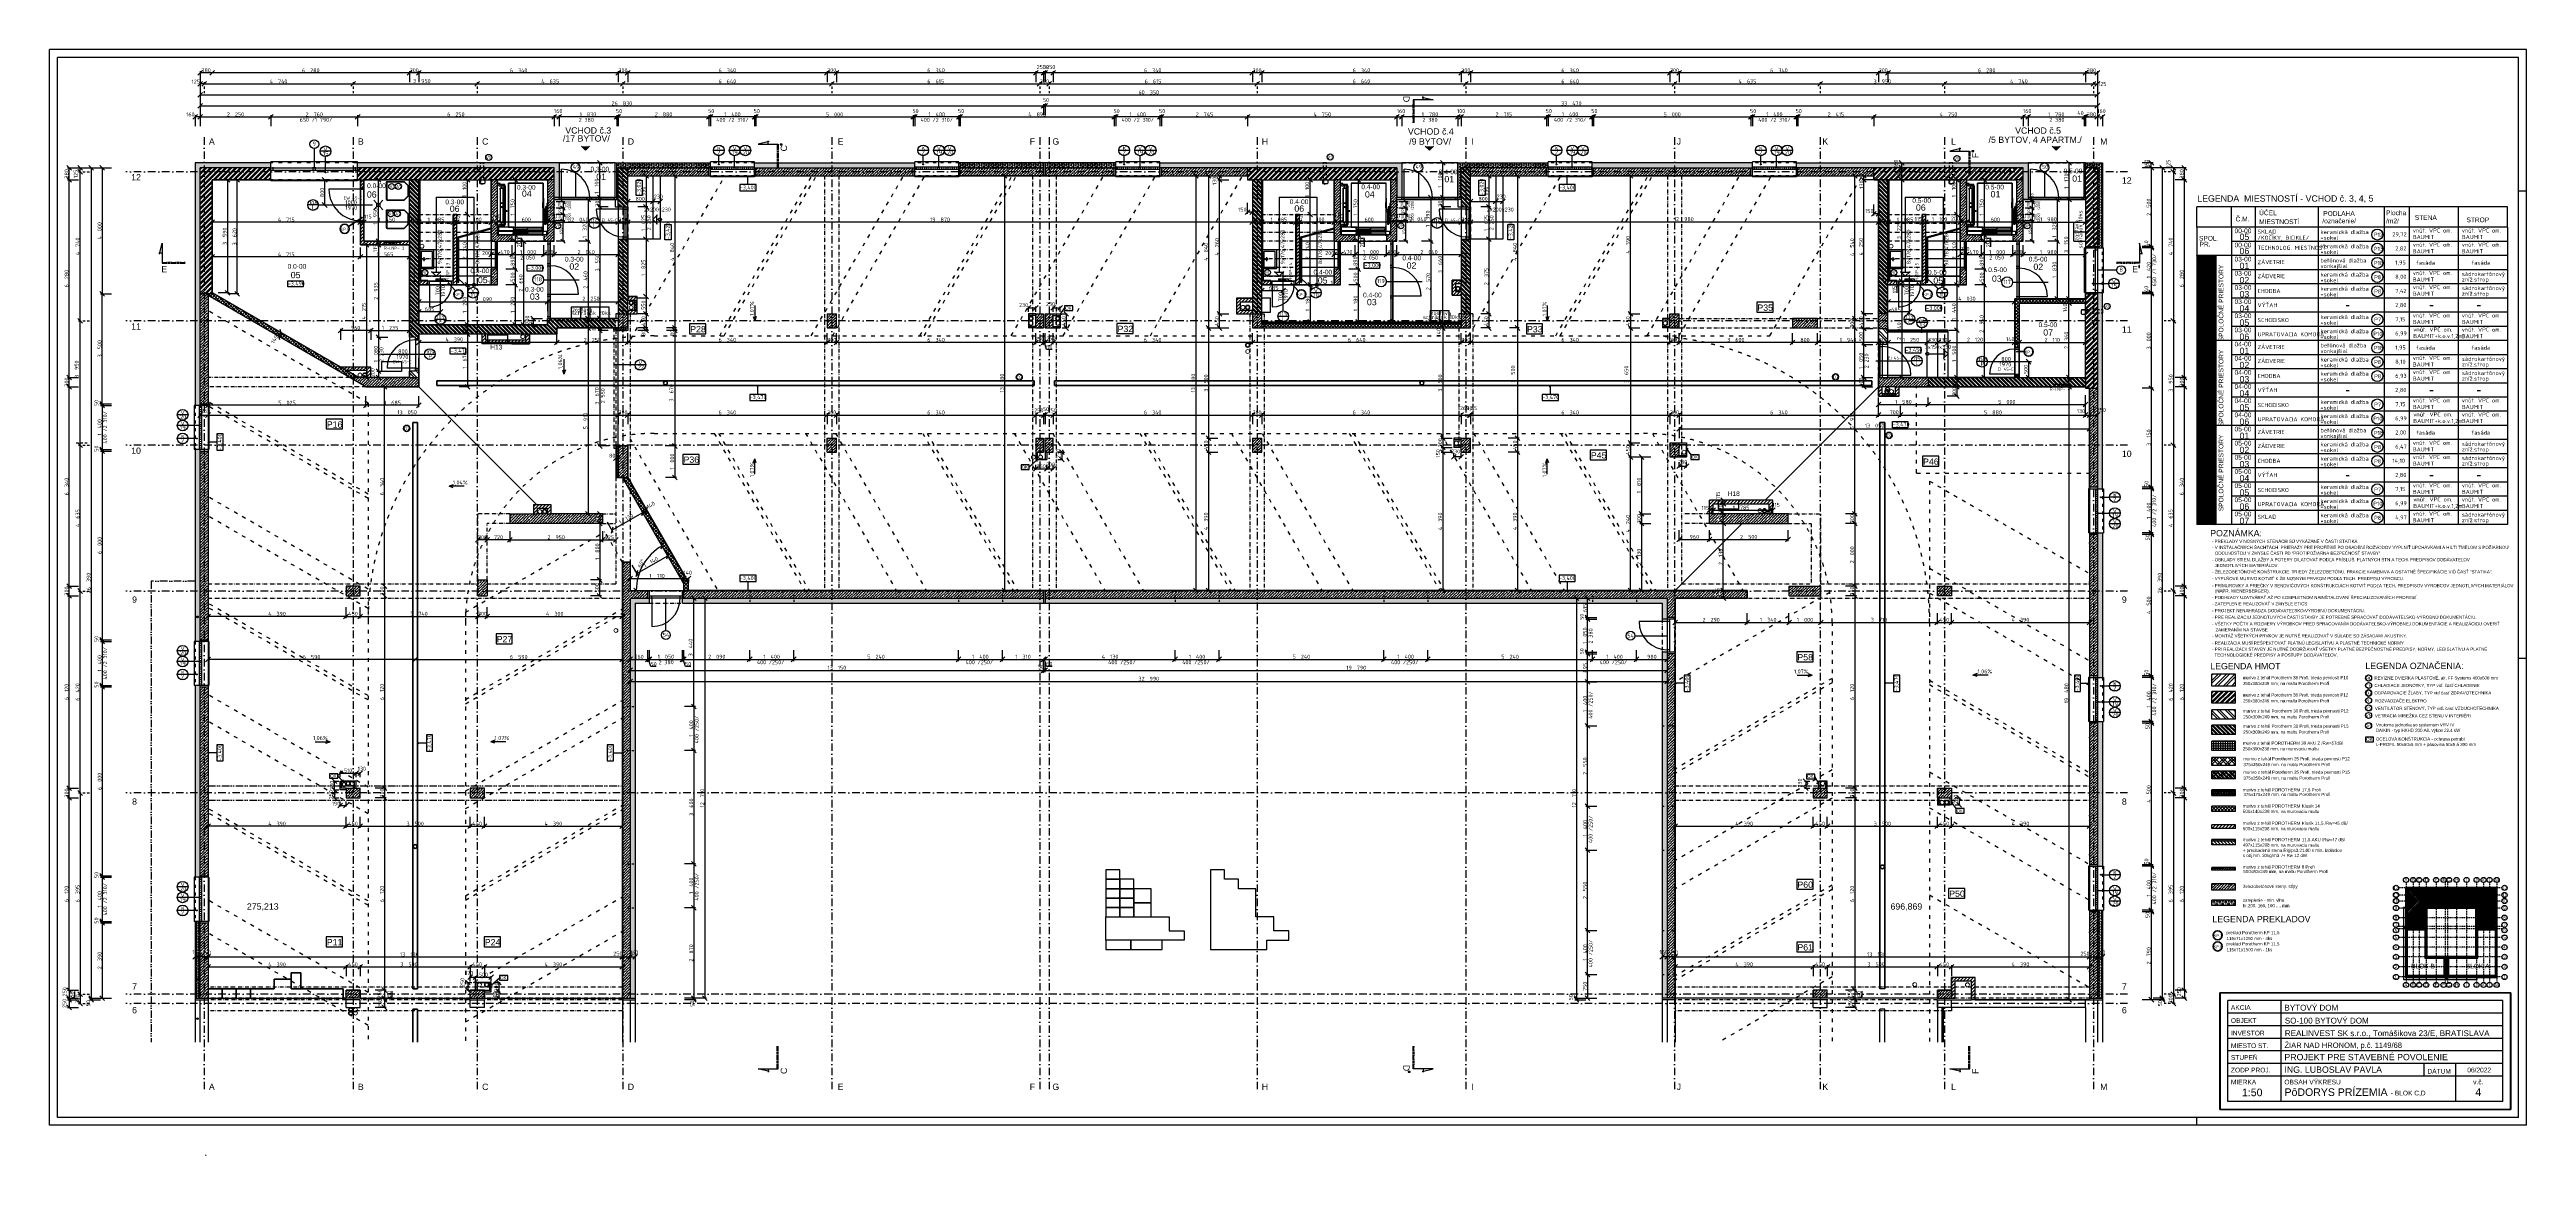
# Model space of a CAD drawing. Extents: x 4511820 to 5180432, y -1526536 to -944957.
# Drawn here: x 5091141 to 5169932, y -1403948 to -1368798 of the extents above; entities that cross this region are included whole.
import ezdxf
from ezdxf.enums import TextEntityAlignment as Align

# ---------------------------------------------------------------- set-up
doc = ezdxf.new("R2010")
doc.units = 0
doc.header["$MEASUREMENT"] = 0
for name, pattern in [('ACAD_ISO03W100', [30, 12, -18]), ('ACAD_ISO12W100', [22, 12, -3, 0.5, -3, 0.5, -3]), ('BODKOCIARKOVANA_3', [5.6, 3, -1.3, 0, -1.3]), ('DASHDOT', [1, 0.5, -0.25, 0, -0.25])]:
    doc.linetypes.add(name, pattern=pattern)
doc.layers.get('0').update_dxf_attribs({"linetype": 'CONTINUOUS'})
doc.layers.get('Defpoints').update_dxf_attribs({"color": 61, "linetype": 'CONTINUOUS'})
for name, color, linetype in [('DIM', 7, 'CONTINUOUS'), ('DVERE', 45, 'CONTINUOUS'), ('KÓTY', 4, 'CONTINUOUS'), ('MÚRY', 1, 'CONTINUOUS'), ('OKNÁ', 143, 'CONTINUOUS'), ('osi', 253, 'CONTINUOUS'), ('Plochy', 41, 'CONTINUOUS'), ('POPIS', 7, 'CONTINUOUS'), ('POZEMOK', 7, 'CONTINUOUS'), ('TENKÁ', 7, 'CONTINUOUS'), ('tzb', 153, 'CONTINUOUS'), ('ZARIADENIE', 47, 'CONTINUOUS'), ('ZARIADOVACIE', 144, 'CONTINUOUS'), ('ZZ-chladenie', 133, 'CONTINUOUS'), ('ZZ-elektro', 221, 'CONTINUOUS'), ('zz-vetr', 52, 'CONTINUOUS'), ('ŠRAFY', 82, 'CONTINUOUS')]:
    doc.layers.add(name, color=color, linetype=linetype)
for name, color, linetype, lineweight in [('preklady', 74, 'CONTINUOUS', 35), ('zz-kanal-daždová', 136, 'CONTINUOUS', 40), ('zz-kanal-splaskova', 37, 'CONTINUOUS', 18)]:
    doc.layers.add(name, color=color, linetype=linetype, lineweight=lineweight)
doc.styles.add('ARIAL', font='arial.ttf')
doc.styles.add('styl1', font='arial.ttf')
doc.styles.add('Style-Arial', font='arial.ttf')
doc.styles.add('STYLE1', font='isocp.shx')
doc.dimstyles.new('STANDARD 50', dxfattribs={"dimtxt": 125, "dimasz": 140, "dimexe": 10, "dimexo": 200, "dimgap": 20, "dimtad": 1, "dimdsep": 46, "dimlunit": 6, "dimtxsty": 'STYLE1', "dimblk1": 'OBLIQUE', "dimblk2": 'OBLIQUE', "dimsah": 1, "dimcen": 2.5, "dimse1": 1, "dimse2": 1, "dimadec": 0, "dimazin": 0, "dimtfac": 1, "dimtmove": 1, "dimatfit": 3, "dimldrblk": 'OBLIQUE', "dimfxl": 1, "dimtolj": 1, "dimtzin": 0, "dimarcsym": 0})
doc.dimstyles.new('STANDARD-50', dxfattribs={"dimtxt": 125, "dimasz": 150, "dimexe": 10, "dimexo": 200, "dimgap": 20, "dimtad": 1, "dimdsep": 46, "dimlunit": 6, "dimtxsty": 'STYLE1', "dimblk1": 'OBLIQUE', "dimblk2": 'OBLIQUE', "dimsah": 1, "dimcen": 2.5, "dimse1": 1, "dimse2": 1, "dimadec": 0, "dimazin": 0, "dimtfac": 1, "dimtmove": 1, "dimatfit": 3, "dimldrblk": 'OBLIQUE', "dimfxl": 1, "dimtolj": 1, "dimtzin": 0, "dimarcsym": 0})
doc.dimstyles.new('STANDARD-tzb50', dxfattribs={"dimtxt": 90, "dimasz": 130, "dimexe": 10, "dimexo": 200, "dimgap": 20, "dimtad": 1, "dimdsep": 46, "dimlunit": 6, "dimtxsty": 'STYLE1', "dimblk1": 'OBLIQUE', "dimblk2": 'OBLIQUE', "dimsah": 1, "dimcen": 2.5, "dimse1": 1, "dimse2": 1, "dimadec": 0, "dimazin": 0, "dimtfac": 1, "dimtmove": 1, "dimatfit": 3, "dimldrblk": 'OBLIQUE', "dimfxl": 1, "dimtolj": 1, "dimtzin": 0, "dimarcsym": 0})
pattern_1 = [(45, (584112, 0), (33.1456304, 121.533978), [156.25, -31.25, 0, -31.25])]
pattern_2 = [(45, (586502, 0), (33.1456304, 121.533978), [156.25, -31.25, 0, -31.25])]
pattern_3 = [(45, (617562, -252049.5), (33.1456304, 121.533978), [156.25, -31.25, 0, -31.25])]
pattern_4 = [(135, (584112, -251523.26), (-132.5825215, -132.5825215), []), (135, (584112, -251434.87), (-132.5825215, -132.5825215), [])]
pattern_5 = [(45, (584112, -252049.5), (33.1456304, 121.533978), [156.25, -31.25, 0, -31.25])]
pattern_6 = [(45, (584112, 0), (-53.0330086, 53.0330086), [])]
pattern_7 = [(45, (584112, -3950), (33.1456304, 121.533978), [156.25, -31.25, 0, -31.25])]
pattern_8 = [(45, (-2905453.58, 230700.66), (-53.0330086, 53.0330086), []), (135, (-2905453.58, 230700.66), (-53.0330086, -53.0330086), [])]
pattern_9 = [(45, (650911.81, 84871.815), (33.1456304, 121.533978), [156.25, -31.25, 0, -31.25])]
pattern_10 = [(45, (630991.81, 84871.815), (33.1456304, 121.533978), [156.25, -31.25, 0, -31.25])]
pattern_11 = [(0, (0, 0), (37.5, 37.5), [37.5, -37.5]), (90, (37.5, 0), (-37.5, 37.5), [37.5, -37.5])]
pattern_12 = [(0, (9e-09, -175781), (0, 43.3012702), [25, -50]), (120, (9e-09, -175781), (-37.5, -21.6506351), [25, -50]), (60, (25, -175781), (-37.5, 21.6506351), [25, -50])]
pattern_13 = [(0, (-40350, 2090), (37.5, 37.5), [37.5, -37.5]), (90, (-40312.5, 2090), (-37.5, 37.5), [37.5, -37.5])]
pattern_14 = [(135, (104859.19, -49912.06), (-66.2912607, -66.2912607), []), (135, (104859.19, -49867.87), (-66.2912607, -66.2912607), [])]
pattern_15 = [(45, (15, 5116.331), (-13.25825215, 13.25825215), [])]

# ---------------------------------------------------------------- blocks, each defined once
blk = doc.blocks.new('_OBLIQUE')
at = {"color": 0, "linetype": 'ByBlock'}
blk.add_line((-0.5, -0.5), (0.5, 0.5), dxfattribs=at)
blk = doc.blocks.new('*D13251')
at = {"layer": 'Defpoints', "color": 0}
for p in [(5156282, -1372558), (5156282, -1375058), (5157999, -1375058)]:
    blk.add_point(p, dxfattribs=at)
at = {"layer": 'KÓTY', "color": 0, "lineweight": -2}
blk.add_line((5157999, -1372558), (5157999, -1375058), dxfattribs=at)
at = {"layer": 'KÓTY', "color": 0, "linetype": 'ByBlock', "lineweight": -2, "xscale": 150, "yscale": 150, "zscale": 150}
for p, rotation in [((5157999, -1372558), 90), ((5157999, -1375058), 270)]:
    blk.add_blockref('_OBLIQUE', p, dxfattribs=dict(at, rotation=rotation))
at = {"layer": 'KÓTY', "color": 0, "insert": (5157916, -1373808), "char_height": 125, "attachment_point": 5, "rotation": 90, "style": 'STYLE1'}
blk.add_mtext('\\A1;2ﾠ500', dxfattribs=at)
blk = doc.blocks.new('*D13252')
at = {"layer": 'Defpoints', "color": 0}
for p in [(5156282, -1372398), (5157999, -1372398), (5156282, -1372558)]:
    blk.add_point(p, dxfattribs=at)
at = {"layer": 'KÓTY', "color": 0, "lineweight": -2}
blk.add_line((5157999, -1372558), (5157999, -1372398), dxfattribs=at)
at = {"layer": 'KÓTY', "color": 0, "linetype": 'ByBlock', "lineweight": -2, "xscale": 150, "yscale": 150, "zscale": 150}
for p, rotation in [((5157999, -1372398), 90), ((5157999, -1372558), 270)]:
    blk.add_blockref('_OBLIQUE', p, dxfattribs=dict(at, rotation=rotation))
at = {"layer": 'KÓTY', "color": 0, "insert": (5157846, -1372430), "char_height": 125, "attachment_point": 5, "rotation": 90, "style": 'STYLE1'}
blk.add_mtext('\\A1;160', dxfattribs=at)
blk = doc.blocks.new('*D13253')
at = {"layer": 'Defpoints', "color": 0}
for p in [(5156282, -1372558), (5156282, -1398948), (5158349, -1398948)]:
    blk.add_point(p, dxfattribs=at)
at = {"layer": 'KÓTY', "color": 0, "lineweight": -2}
blk.add_line((5158349, -1372558), (5158349, -1398948), dxfattribs=at)
at = {"layer": 'KÓTY', "color": 0, "linetype": 'ByBlock', "lineweight": -2, "xscale": 150, "yscale": 150, "zscale": 150}
for p, rotation in [((5158349, -1372558), 90), ((5158349, -1398948), 270)]:
    blk.add_blockref('_OBLIQUE', p, dxfattribs=dict(at, rotation=rotation))
at = {"layer": 'KÓTY', "color": 0, "insert": (5158266, -1385753), "char_height": 125, "attachment_point": 5, "rotation": 90, "style": 'STYLE1'}
blk.add_mtext('\\A1;26ﾠ390', dxfattribs=at)
blk = doc.blocks.new('*D13254')
at = {"layer": 'Defpoints', "color": 0}
for p in [(5156282, -1372558), (5156282, -1372683), (5158699, -1372683)]:
    blk.add_point(p, dxfattribs=at)
at = {"layer": 'KÓTY', "color": 0, "lineweight": -2}
blk.add_line((5158699, -1372558), (5158699, -1372683), dxfattribs=at)
at = {"layer": 'KÓTY', "color": 0, "linetype": 'ByBlock', "lineweight": -2, "xscale": 150, "yscale": 150, "zscale": 150}
for p, rotation in [((5158699, -1372558), 90), ((5158699, -1372683), 270)]:
    blk.add_blockref('_OBLIQUE', p, dxfattribs=dict(at, rotation=rotation))
at = {"layer": 'KÓTY', "color": 0, "insert": (5158539, -1372424), "char_height": 125, "attachment_point": 5, "rotation": 90, "style": 'STYLE1'}
blk.add_mtext('\\A1;125', dxfattribs=at)
blk = doc.blocks.new('*D13255')
at = {"layer": 'Defpoints', "color": 0}
for p in [(5156157, -1372683), (5156157, -1377423), (5158699, -1377423)]:
    blk.add_point(p, dxfattribs=at)
at = {"layer": 'KÓTY', "color": 0, "lineweight": -2}
blk.add_line((5158699, -1372683), (5158699, -1377423), dxfattribs=at)
at = {"layer": 'KÓTY', "color": 0, "linetype": 'ByBlock', "lineweight": -2, "xscale": 150, "yscale": 150, "zscale": 150}
for p, rotation in [((5158699, -1372683), 90), ((5158699, -1377423), 270)]:
    blk.add_blockref('_OBLIQUE', p, dxfattribs=dict(at, rotation=rotation))
at = {"layer": 'KÓTY', "color": 0, "insert": (5158616, -1375053), "char_height": 125, "attachment_point": 5, "rotation": 90, "style": 'STYLE1'}
blk.add_mtext('\\A1;4ﾠ740', dxfattribs=at)
blk = doc.blocks.new('*D13256')
at = {"layer": 'Defpoints', "color": 0}
for p in [(5156157, -1377423), (5156157, -1381373), (5158699, -1381373)]:
    blk.add_point(p, dxfattribs=at)
at = {"layer": 'KÓTY', "color": 0, "lineweight": -2}
blk.add_line((5158699, -1377423), (5158699, -1381373), dxfattribs=at)
at = {"layer": 'KÓTY', "color": 0, "linetype": 'ByBlock', "lineweight": -2, "xscale": 150, "yscale": 150, "zscale": 150}
for p, rotation in [((5158699, -1377423), 90), ((5158699, -1381373), 270)]:
    blk.add_blockref('_OBLIQUE', p, dxfattribs=dict(at, rotation=rotation))
at = {"layer": 'KÓTY', "color": 0, "insert": (5158616, -1379398), "char_height": 125, "attachment_point": 5, "rotation": 90, "style": 'STYLE1'}
blk.add_mtext('\\A1;3ﾠ950', dxfattribs=at)
blk = doc.blocks.new('*D13257')
at = {"layer": 'Defpoints', "color": 0}
for p in [(5156157, -1381373), (5156157, -1386008), (5158699, -1386008)]:
    blk.add_point(p, dxfattribs=at)
at = {"layer": 'KÓTY', "color": 0, "lineweight": -2}
blk.add_line((5158699, -1381373), (5158699, -1386008), dxfattribs=at)
at = {"layer": 'KÓTY', "color": 0, "linetype": 'ByBlock', "lineweight": -2, "xscale": 150, "yscale": 150, "zscale": 150}
for p, rotation in [((5158699, -1381373), 90), ((5158699, -1386008), 270)]:
    blk.add_blockref('_OBLIQUE', p, dxfattribs=dict(at, rotation=rotation))
at = {"layer": 'KÓTY', "color": 0, "insert": (5158616, -1383691), "char_height": 125, "attachment_point": 5, "rotation": 90, "style": 'STYLE1'}
blk.add_mtext('\\A1;4ﾠ635', dxfattribs=at)
blk = doc.blocks.new('*D13258')
at = {"layer": 'Defpoints', "color": 0}
for p in [(5156157, -1386008), (5156157, -1392428), (5158699, -1392428)]:
    blk.add_point(p, dxfattribs=at)
at = {"layer": 'KÓTY', "color": 0, "lineweight": -2}
blk.add_line((5158699, -1386008), (5158699, -1392428), dxfattribs=at)
at = {"layer": 'KÓTY', "color": 0, "linetype": 'ByBlock', "lineweight": -2, "xscale": 150, "yscale": 150, "zscale": 150}
for p, rotation in [((5158699, -1386008), 90), ((5158699, -1392428), 270)]:
    blk.add_blockref('_OBLIQUE', p, dxfattribs=dict(at, rotation=rotation))
at = {"layer": 'KÓTY', "color": 0, "insert": (5158616, -1389218), "char_height": 125, "attachment_point": 5, "rotation": 90, "style": 'STYLE1'}
blk.add_mtext('\\A1;6ﾠ420', dxfattribs=at)
blk = doc.blocks.new('*D13259')
at = {"layer": 'Defpoints', "color": 0}
for p in [(5156157, -1392428), (5156157, -1398823), (5158699, -1398823)]:
    blk.add_point(p, dxfattribs=at)
at = {"layer": 'KÓTY', "color": 0, "lineweight": -2}
blk.add_line((5158699, -1392428), (5158699, -1398823), dxfattribs=at)
at = {"layer": 'KÓTY', "color": 0, "linetype": 'ByBlock', "lineweight": -2, "xscale": 150, "yscale": 150, "zscale": 150}
for p, rotation in [((5158699, -1392428), 90), ((5158699, -1398823), 270)]:
    blk.add_blockref('_OBLIQUE', p, dxfattribs=dict(at, rotation=rotation))
at = {"layer": 'KÓTY', "color": 0, "insert": (5158616, -1395626), "char_height": 125, "attachment_point": 5, "rotation": 90, "style": 'STYLE1'}
blk.add_mtext('\\A1;6ﾠ395', dxfattribs=at)
blk = doc.blocks.new('*D13260')
at = {"layer": 'Defpoints', "color": 0}
for p in [(5156157, -1398823), (5156157, -1399123), (5158699, -1399123)]:
    blk.add_point(p, dxfattribs=at)
at = {"layer": 'KÓTY', "color": 0, "lineweight": -2}
blk.add_line((5158699, -1398823), (5158699, -1399123), dxfattribs=at)
at = {"layer": 'KÓTY', "color": 0, "linetype": 'ByBlock', "lineweight": -2, "xscale": 150, "yscale": 150, "zscale": 150}
for p, rotation in [((5158699, -1398823), 90), ((5158699, -1399123), 270)]:
    blk.add_blockref('_OBLIQUE', p, dxfattribs=dict(at, rotation=rotation))
at = {"layer": 'KÓTY', "color": 0, "insert": (5158616, -1398973), "char_height": 125, "attachment_point": 5, "rotation": 90, "style": 'STYLE1'}
blk.add_mtext('\\A1;300', dxfattribs=at)
blk = doc.blocks.new('*D13261')
at = {"layer": 'Defpoints', "color": 0}
for p in [(5156442, -1398948), (5156442, -1398998), (5158349, -1398998)]:
    blk.add_point(p, dxfattribs=at)
at = {"layer": 'KÓTY', "color": 0, "lineweight": -2}
blk.add_line((5158349, -1398948), (5158349, -1398998), dxfattribs=at)
at = {"layer": 'KÓTY', "color": 0, "linetype": 'ByBlock', "lineweight": -2, "xscale": 150, "yscale": 150, "zscale": 150}
for p, rotation in [((5158349, -1398948), 90), ((5158349, -1398998), 270)]:
    blk.add_blockref('_OBLIQUE', p, dxfattribs=dict(at, rotation=rotation))
at = {"layer": 'KÓTY', "color": 0, "insert": (5158278, -1399110), "char_height": 125, "attachment_point": 5, "rotation": 90, "style": 'STYLE1'}
blk.add_mtext('\\A1;50', dxfattribs=at)
blk = doc.blocks.new('*D13262')
at = {"layer": 'Defpoints', "color": 0}
for p in [(5156282, -1375058), (5156282, -1375098), (5157999, -1375098)]:
    blk.add_point(p, dxfattribs=at)
at = {"layer": 'KÓTY', "color": 0, "lineweight": -2}
blk.add_line((5157999, -1375058), (5157999, -1375098), dxfattribs=at)
at = {"layer": 'KÓTY', "color": 0, "linetype": 'ByBlock', "lineweight": -2, "xscale": 150, "yscale": 150, "zscale": 150}
for p, rotation in [((5157999, -1375058), 90), ((5157999, -1375098), 270)]:
    blk.add_blockref('_OBLIQUE', p, dxfattribs=dict(at, rotation=rotation))
at = {"layer": 'KÓTY', "color": 0, "insert": (5157837, -1374962), "char_height": 125, "attachment_point": 5, "rotation": 90, "style": 'STYLE1'}
blk.add_mtext('\\A1;40', dxfattribs=at)
blk = doc.blocks.new('*D13263')
at = {"layer": 'Defpoints', "color": 0}
for p in [(5156282, -1375098), (5156282, -1376518), (5157999, -1376518)]:
    blk.add_point(p, dxfattribs=at)
at = {"layer": 'KÓTY', "color": 0, "lineweight": -2}
blk.add_line((5157999, -1375098), (5157999, -1376518), dxfattribs=at)
at = {"layer": 'KÓTY', "color": 0, "linetype": 'ByBlock', "lineweight": -2, "xscale": 150, "yscale": 150, "zscale": 150}
for p, rotation in [((5157999, -1375098), 90), ((5157999, -1376518), 270)]:
    blk.add_blockref('_OBLIQUE', p, dxfattribs=dict(at, rotation=rotation))
at = {"layer": 'KÓTY', "color": 0, "insert": (5157916, -1375808), "char_height": 125, "attachment_point": 5, "rotation": 90, "style": 'STYLE1'}
blk.add_mtext('\\A1;1ﾠ420', dxfattribs=at)
blk = doc.blocks.new('*D13264')
at = {"layer": 'Defpoints', "color": 0}
for p in [(5156282, -1376518), (5156282, -1376558), (5157999, -1376558)]:
    blk.add_point(p, dxfattribs=at)
at = {"layer": 'KÓTY', "color": 0, "lineweight": -2}
blk.add_line((5157999, -1376518), (5157999, -1376558), dxfattribs=at)
at = {"layer": 'KÓTY', "color": 0, "linetype": 'ByBlock', "lineweight": -2, "xscale": 150, "yscale": 150, "zscale": 150}
for p, rotation in [((5157999, -1376518), 90), ((5157999, -1376558), 270)]:
    blk.add_blockref('_OBLIQUE', p, dxfattribs=dict(at, rotation=rotation))
at = {"layer": 'KÓTY', "color": 0, "insert": (5157839, -1376406), "char_height": 125, "attachment_point": 5, "rotation": 90, "style": 'STYLE1'}
blk.add_mtext('\\A1;40', dxfattribs=at)
blk = doc.blocks.new('*D13265')
at = {"layer": 'Defpoints', "color": 0}
for p in [(5155902, -1392578), (5159049, -1392578), (5155902, -1398698)]:
    blk.add_point(p, dxfattribs=at)
at = {"layer": 'KÓTY', "color": 0, "lineweight": -2}
blk.add_line((5159049, -1398698), (5159049, -1392578), dxfattribs=at)
at = {"layer": 'KÓTY', "color": 0, "linetype": 'ByBlock', "lineweight": -2, "xscale": 150, "yscale": 150, "zscale": 150}
for p, rotation in [((5159049, -1392578), 90), ((5159049, -1398698), 270)]:
    blk.add_blockref('_OBLIQUE', p, dxfattribs=dict(at, rotation=rotation))
at = {"layer": 'KÓTY', "color": 0, "insert": (5158966, -1395638), "char_height": 125, "attachment_point": 5, "rotation": 90, "style": 'STYLE1'}
blk.add_mtext('\\A1;6ﾠ120', dxfattribs=at)
blk = doc.blocks.new('*D13266')
at = {"layer": 'Defpoints', "color": 0}
for p in [(5155902, -1398698), (5155902, -1398948), (5159049, -1398948)]:
    blk.add_point(p, dxfattribs=at)
at = {"layer": 'KÓTY', "color": 0, "lineweight": -2}
blk.add_line((5159049, -1398698), (5159049, -1398948), dxfattribs=at)
at = {"layer": 'KÓTY', "color": 0, "linetype": 'ByBlock', "lineweight": -2, "xscale": 150, "yscale": 150, "zscale": 150}
for p, rotation in [((5159049, -1398698), 90), ((5159049, -1398948), 270)]:
    blk.add_blockref('_OBLIQUE', p, dxfattribs=dict(at, rotation=rotation))
at = {"layer": 'KÓTY', "color": 0, "insert": (5158883, -1398746), "char_height": 125, "attachment_point": 5, "rotation": 90, "style": 'STYLE1'}
blk.add_mtext('\\A1;250', dxfattribs=at)
blk = doc.blocks.new('*D13267')
at = {"layer": 'Defpoints', "color": 0}
for p in [(5155902, -1392278), (5155902, -1392578), (5159049, -1392278)]:
    blk.add_point(p, dxfattribs=at)
at = {"layer": 'KÓTY', "color": 0, "lineweight": -2}
blk.add_line((5159049, -1392578), (5159049, -1392278), dxfattribs=at)
at = {"layer": 'KÓTY', "color": 0, "linetype": 'ByBlock', "lineweight": -2, "xscale": 150, "yscale": 150, "zscale": 150}
for p, rotation in [((5159049, -1392278), 90), ((5159049, -1392578), 270)]:
    blk.add_blockref('_OBLIQUE', p, dxfattribs=dict(at, rotation=rotation))
at = {"layer": 'KÓTY', "color": 0, "insert": (5158966, -1392428), "char_height": 125, "attachment_point": 5, "rotation": 90, "style": 'STYLE1'}
blk.add_mtext('\\A1;300', dxfattribs=at)
blk = doc.blocks.new('*D13268')
at = {"layer": 'Defpoints', "color": 0}
for p in [(5155902, -1386158), (5159049, -1386158), (5155902, -1392278)]:
    blk.add_point(p, dxfattribs=at)
at = {"layer": 'KÓTY', "color": 0, "lineweight": -2}
blk.add_line((5159049, -1392278), (5159049, -1386158), dxfattribs=at)
at = {"layer": 'KÓTY', "color": 0, "linetype": 'ByBlock', "lineweight": -2, "xscale": 150, "yscale": 150, "zscale": 150}
for p, rotation in [((5159049, -1386158), 90), ((5159049, -1392278), 270)]:
    blk.add_blockref('_OBLIQUE', p, dxfattribs=dict(at, rotation=rotation))
at = {"layer": 'KÓTY', "color": 0, "insert": (5158966, -1389218), "char_height": 125, "attachment_point": 5, "rotation": 90, "style": 'STYLE1'}
blk.add_mtext('\\A1;6ﾠ120', dxfattribs=at)
blk = doc.blocks.new('*D13269')
at = {"layer": 'Defpoints', "color": 0}
for p in [(5155902, -1385858), (5159049, -1385858), (5155902, -1386158)]:
    blk.add_point(p, dxfattribs=at)
at = {"layer": 'KÓTY', "color": 0, "lineweight": -2}
blk.add_line((5159049, -1386158), (5159049, -1385858), dxfattribs=at)
at = {"layer": 'KÓTY', "color": 0, "linetype": 'ByBlock', "lineweight": -2, "xscale": 150, "yscale": 150, "zscale": 150}
for p, rotation in [((5159049, -1385858), 90), ((5159049, -1386158), 270)]:
    blk.add_blockref('_OBLIQUE', p, dxfattribs=dict(at, rotation=rotation))
at = {"layer": 'KÓTY', "color": 0, "insert": (5158966, -1386008), "char_height": 125, "attachment_point": 5, "rotation": 90, "style": 'STYLE1'}
blk.add_mtext('\\A1;300', dxfattribs=at)
blk = doc.blocks.new('*D13270')
at = {"layer": 'Defpoints', "color": 0}
for p in [(5155902, -1379518), (5159049, -1379518), (5155902, -1385858)]:
    blk.add_point(p, dxfattribs=at)
at = {"layer": 'KÓTY', "color": 0, "lineweight": -2}
blk.add_line((5159049, -1385858), (5159049, -1379518), dxfattribs=at)
at = {"layer": 'KÓTY', "color": 0, "linetype": 'ByBlock', "lineweight": -2, "xscale": 150, "yscale": 150, "zscale": 150}
for p, rotation in [((5159049, -1379518), 90), ((5159049, -1385858), 270)]:
    blk.add_blockref('_OBLIQUE', p, dxfattribs=dict(at, rotation=rotation))
at = {"layer": 'KÓTY', "color": 0, "insert": (5158966, -1382688), "char_height": 125, "attachment_point": 5, "rotation": 90, "style": 'STYLE1'}
blk.add_mtext('\\A1;6ﾠ340', dxfattribs=at)
blk = doc.blocks.new('*D13271')
at = {"layer": 'Defpoints', "color": 0}
for p in [(5155902, -1379218), (5155902, -1379518), (5159049, -1379218)]:
    blk.add_point(p, dxfattribs=at)
at = {"layer": 'KÓTY', "color": 0, "lineweight": -2}
blk.add_line((5159049, -1379518), (5159049, -1379218), dxfattribs=at)
at = {"layer": 'KÓTY', "color": 0, "linetype": 'ByBlock', "lineweight": -2, "xscale": 150, "yscale": 150, "zscale": 150}
for p, rotation in [((5159049, -1379218), 90), ((5159049, -1379518), 270)]:
    blk.add_blockref('_OBLIQUE', p, dxfattribs=dict(at, rotation=rotation))
at = {"layer": 'KÓTY', "color": 0, "insert": (5158966, -1379368), "char_height": 125, "attachment_point": 5, "rotation": 90, "style": 'STYLE1'}
blk.add_mtext('\\A1;300', dxfattribs=at)
blk = doc.blocks.new('*D13272')
at = {"layer": 'Defpoints', "color": 0}
for p in [(5155902, -1372938), (5159049, -1372938), (5155902, -1379218)]:
    blk.add_point(p, dxfattribs=at)
at = {"layer": 'KÓTY', "color": 0, "lineweight": -2}
blk.add_line((5159049, -1379218), (5159049, -1372938), dxfattribs=at)
at = {"layer": 'KÓTY', "color": 0, "linetype": 'ByBlock', "lineweight": -2, "xscale": 150, "yscale": 150, "zscale": 150}
for p, rotation in [((5159049, -1372938), 90), ((5159049, -1379218), 270)]:
    blk.add_blockref('_OBLIQUE', p, dxfattribs=dict(at, rotation=rotation))
at = {"layer": 'KÓTY', "color": 0, "insert": (5158966, -1376078), "char_height": 125, "attachment_point": 5, "rotation": 90, "style": 'STYLE1'}
blk.add_mtext('\\A1;6ﾠ280', dxfattribs=at)
blk = doc.blocks.new('*D13273')
at = {"layer": 'Defpoints', "color": 0}
for p in [(5155902, -1372938), (5155907, -1372558), (5159049, -1372558)]:
    blk.add_point(p, dxfattribs=at)
at = {"layer": 'KÓTY', "color": 0, "lineweight": -2}
blk.add_line((5159049, -1372938), (5159049, -1372558), dxfattribs=at)
at = {"layer": 'KÓTY', "color": 0, "linetype": 'ByBlock', "lineweight": -2, "xscale": 150, "yscale": 150, "zscale": 150}
for p, rotation in [((5159049, -1372558), 90), ((5159049, -1372938), 270)]:
    blk.add_blockref('_OBLIQUE', p, dxfattribs=dict(at, rotation=rotation))
at = {"layer": 'KÓTY', "color": 0, "insert": (5158966, -1372748), "char_height": 125, "attachment_point": 5, "rotation": 90, "style": 'STYLE1'}
blk.add_mtext('\\A1;380', dxfattribs=at)
blk = doc.blocks.new('*D13276')
at = {"layer": 'Defpoints', "color": 0}
for p in [(5156282, -1382708), (5156282, -1382758), (5157999, -1382758)]:
    blk.add_point(p, dxfattribs=at)
at = {"layer": 'KÓTY', "color": 0, "lineweight": -2}
blk.add_line((5157999, -1382708), (5157999, -1382758), dxfattribs=at)
at = {"layer": 'KÓTY', "color": 0, "linetype": 'ByBlock', "lineweight": -2, "xscale": 150, "yscale": 150, "zscale": 150}
for p, rotation in [((5157999, -1382708), 90), ((5157999, -1382758), 270)]:
    blk.add_blockref('_OBLIQUE', p, dxfattribs=dict(at, rotation=rotation))
at = {"layer": 'KÓTY', "color": 0, "insert": (5157844, -1382606), "char_height": 125, "attachment_point": 5, "rotation": 90, "style": 'STYLE1'}
blk.add_mtext('\\A1;50', dxfattribs=at)
blk = doc.blocks.new('*D13277')
at = {"layer": 'Defpoints', "color": 0}
for p in [(5156282, -1382758), (5156282, -1384158), (5157999, -1384158)]:
    blk.add_point(p, dxfattribs=at)
at = {"layer": 'KÓTY', "color": 0, "lineweight": -2}
blk.add_line((5157999, -1382758), (5157999, -1384158), dxfattribs=at)
at = {"layer": 'KÓTY', "color": 0, "linetype": 'ByBlock', "lineweight": -2, "xscale": 150, "yscale": 150, "zscale": 150}
for p, rotation in [((5157999, -1382758), 90), ((5157999, -1384158), 270)]:
    blk.add_blockref('_OBLIQUE', p, dxfattribs=dict(at, rotation=rotation))
at = {"layer": 'KÓTY', "color": 0, "insert": (5157916, -1383458), "char_height": 125, "attachment_point": 5, "rotation": 90, "style": 'STYLE1'}
blk.add_mtext('\\A1;1ﾠ400', dxfattribs=at)
blk = doc.blocks.new('*D13278')
at = {"layer": 'Defpoints', "color": 0}
for p in [(5156282, -1384158), (5156282, -1384208), (5157999, -1384208)]:
    blk.add_point(p, dxfattribs=at)
at = {"layer": 'KÓTY', "color": 0, "lineweight": -2}
blk.add_line((5157999, -1384158), (5157999, -1384208), dxfattribs=at)
at = {"layer": 'KÓTY', "color": 0, "linetype": 'ByBlock', "lineweight": -2, "xscale": 150, "yscale": 150, "zscale": 150}
for p, rotation in [((5157999, -1384158), 90), ((5157999, -1384208), 270)]:
    blk.add_blockref('_OBLIQUE', p, dxfattribs=dict(at, rotation=rotation))
at = {"layer": 'KÓTY', "color": 0, "insert": (5157879, -1384304), "char_height": 125, "attachment_point": 5, "rotation": 90, "style": 'STYLE1'}
blk.add_mtext('\\A1;50', dxfattribs=at)
blk = doc.blocks.new('*D13279')
at = {"layer": 'Defpoints', "color": 0}
for p in [(5156282, -1384208), (5156282, -1388708), (5157999, -1388708)]:
    blk.add_point(p, dxfattribs=at)
at = {"layer": 'KÓTY', "color": 0, "lineweight": -2}
blk.add_line((5157999, -1384208), (5157999, -1388708), dxfattribs=at)
at = {"layer": 'KÓTY', "color": 0, "linetype": 'ByBlock', "lineweight": -2, "xscale": 150, "yscale": 150, "zscale": 150}
for p, rotation in [((5157999, -1384208), 90), ((5157999, -1388708), 270)]:
    blk.add_blockref('_OBLIQUE', p, dxfattribs=dict(at, rotation=rotation))
at = {"layer": 'KÓTY', "color": 0, "insert": (5157916, -1386458), "char_height": 125, "attachment_point": 5, "rotation": 90, "style": 'STYLE1'}
blk.add_mtext('\\A1;4ﾠ500', dxfattribs=at)
blk = doc.blocks.new('*D13280')
at = {"layer": 'Defpoints', "color": 0}
for p in [(5156322, -1388758), (5156282, -1390158), (5157999, -1390158)]:
    blk.add_point(p, dxfattribs=at)
at = {"layer": 'KÓTY', "color": 0, "lineweight": -2}
blk.add_line((5157999, -1388758), (5157999, -1390158), dxfattribs=at)
at = {"layer": 'KÓTY', "color": 0, "linetype": 'ByBlock', "lineweight": -2, "xscale": 150, "yscale": 150, "zscale": 150}
for p, rotation in [((5157999, -1388758), 90), ((5157999, -1390158), 270)]:
    blk.add_blockref('_OBLIQUE', p, dxfattribs=dict(at, rotation=rotation))
at = {"layer": 'KÓTY', "color": 0, "insert": (5157916, -1389458), "char_height": 125, "attachment_point": 5, "rotation": 90, "style": 'STYLE1'}
blk.add_mtext('\\A1;1ﾠ400', dxfattribs=at)
blk = doc.blocks.new('*D13281')
at = {"layer": 'Defpoints', "color": 0}
for p in [(5156282, -1390208), (5156282, -1394708), (5157999, -1394708)]:
    blk.add_point(p, dxfattribs=at)
at = {"layer": 'KÓTY', "color": 0, "lineweight": -2}
blk.add_line((5157999, -1390208), (5157999, -1394708), dxfattribs=at)
at = {"layer": 'KÓTY', "color": 0, "linetype": 'ByBlock', "lineweight": -2, "xscale": 150, "yscale": 150, "zscale": 150}
for p, rotation in [((5157999, -1390208), 90), ((5157999, -1394708), 270)]:
    blk.add_blockref('_OBLIQUE', p, dxfattribs=dict(at, rotation=rotation))
at = {"layer": 'KÓTY', "color": 0, "insert": (5157916, -1392458), "char_height": 125, "attachment_point": 5, "rotation": 90, "style": 'STYLE1'}
blk.add_mtext('\\A1;4ﾠ500', dxfattribs=at)
blk = doc.blocks.new('*D13282')
at = {"layer": 'Defpoints', "color": 0}
for p in [(5156282, -1394758), (5156282, -1396158), (5157999, -1396158)]:
    blk.add_point(p, dxfattribs=at)
at = {"layer": 'KÓTY', "color": 0, "lineweight": -2}
blk.add_line((5157999, -1394758), (5157999, -1396158), dxfattribs=at)
at = {"layer": 'KÓTY', "color": 0, "linetype": 'ByBlock', "lineweight": -2, "xscale": 150, "yscale": 150, "zscale": 150}
for p, rotation in [((5157999, -1394758), 90), ((5157999, -1396158), 270)]:
    blk.add_blockref('_OBLIQUE', p, dxfattribs=dict(at, rotation=rotation))
at = {"layer": 'KÓTY', "color": 0, "insert": (5157916, -1395458), "char_height": 125, "attachment_point": 5, "rotation": 90, "style": 'STYLE1'}
blk.add_mtext('\\A1;1ﾠ400', dxfattribs=at)
blk = doc.blocks.new('*D13283')
at = {"layer": 'Defpoints', "color": 0}
for p in [(5156282, -1396208), (5156032, -1398998), (5157999, -1398998)]:
    blk.add_point(p, dxfattribs=at)
at = {"layer": 'KÓTY', "color": 0, "lineweight": -2}
blk.add_line((5157999, -1396208), (5157999, -1398998), dxfattribs=at)
at = {"layer": 'KÓTY', "color": 0, "linetype": 'ByBlock', "lineweight": -2, "xscale": 150, "yscale": 150, "zscale": 150}
for p, rotation in [((5157999, -1396208), 90), ((5157999, -1398998), 270)]:
    blk.add_blockref('_OBLIQUE', p, dxfattribs=dict(at, rotation=rotation))
at = {"layer": 'KÓTY', "color": 0, "insert": (5157916, -1397603), "char_height": 125, "attachment_point": 5, "rotation": 90, "style": 'STYLE1'}
blk.add_mtext('\\A1;2ﾠ790', dxfattribs=at)
blk = doc.blocks.new('*D13284')
at = {"layer": 'Defpoints', "color": 0}
for p in [(5156282, -1388708), (5156282, -1388758), (5157999, -1388758)]:
    blk.add_point(p, dxfattribs=at)
at = {"layer": 'KÓTY', "color": 0, "lineweight": -2}
blk.add_line((5157999, -1388708), (5157999, -1388758), dxfattribs=at)
at = {"layer": 'KÓTY', "color": 0, "linetype": 'ByBlock', "lineweight": -2, "xscale": 150, "yscale": 150, "zscale": 150}
for p, rotation in [((5157999, -1388708), 90), ((5157999, -1388758), 270)]:
    blk.add_blockref('_OBLIQUE', p, dxfattribs=dict(at, rotation=rotation))
at = {"layer": 'KÓTY', "color": 0, "insert": (5157844, -1388606), "char_height": 125, "attachment_point": 5, "rotation": 90, "style": 'STYLE1'}
blk.add_mtext('\\A1;50', dxfattribs=at)
blk = doc.blocks.new('*D13285')
at = {"layer": 'Defpoints', "color": 0}
for p in [(5156282, -1390158), (5156282, -1390208), (5157999, -1390208)]:
    blk.add_point(p, dxfattribs=at)
at = {"layer": 'KÓTY', "color": 0, "lineweight": -2}
blk.add_line((5157999, -1390158), (5157999, -1390208), dxfattribs=at)
at = {"layer": 'KÓTY', "color": 0, "linetype": 'ByBlock', "lineweight": -2, "xscale": 150, "yscale": 150, "zscale": 150}
for p, rotation in [((5157999, -1390158), 90), ((5157999, -1390208), 270)]:
    blk.add_blockref('_OBLIQUE', p, dxfattribs=dict(at, rotation=rotation))
at = {"layer": 'KÓTY', "color": 0, "insert": (5157879, -1390304), "char_height": 125, "attachment_point": 5, "rotation": 90, "style": 'STYLE1'}
blk.add_mtext('\\A1;50', dxfattribs=at)
blk = doc.blocks.new('*D13286')
at = {"layer": 'Defpoints', "color": 0}
for p in [(5156282, -1394708), (5156282, -1394758), (5157999, -1394758)]:
    blk.add_point(p, dxfattribs=at)
at = {"layer": 'KÓTY', "color": 0, "lineweight": -2}
blk.add_line((5157999, -1394708), (5157999, -1394758), dxfattribs=at)
at = {"layer": 'KÓTY', "color": 0, "linetype": 'ByBlock', "lineweight": -2, "xscale": 150, "yscale": 150, "zscale": 150}
for p, rotation in [((5157999, -1394708), 90), ((5157999, -1394758), 270)]:
    blk.add_blockref('_OBLIQUE', p, dxfattribs=dict(at, rotation=rotation))
at = {"layer": 'KÓTY', "color": 0, "insert": (5157844, -1394606), "char_height": 125, "attachment_point": 5, "rotation": 90, "style": 'STYLE1'}
blk.add_mtext('\\A1;50', dxfattribs=at)
blk = doc.blocks.new('*D13287')
at = {"layer": 'Defpoints', "color": 0}
for p in [(5156282, -1396158), (5156282, -1396208), (5157999, -1396208)]:
    blk.add_point(p, dxfattribs=at)
at = {"layer": 'KÓTY', "color": 0, "lineweight": -2}
blk.add_line((5157999, -1396158), (5157999, -1396208), dxfattribs=at)
at = {"layer": 'KÓTY', "color": 0, "linetype": 'ByBlock', "lineweight": -2, "xscale": 150, "yscale": 150, "zscale": 150}
for p, rotation in [((5157999, -1396158), 90), ((5157999, -1396208), 270)]:
    blk.add_blockref('_OBLIQUE', p, dxfattribs=dict(at, rotation=rotation))
at = {"layer": 'KÓTY', "color": 0, "insert": (5157879, -1396304), "char_height": 125, "attachment_point": 5, "rotation": 90, "style": 'STYLE1'}
blk.add_mtext('\\A1;50', dxfattribs=at)
blk = doc.blocks.new('*D13288')
at = {"layer": 'Defpoints', "color": 0}
for p in [(5156282, -1370238), (5095932, -1372208), (5156282, -1372208)]:
    blk.add_point(p, dxfattribs=at)
at = {"layer": 'KÓTY', "color": 0, "lineweight": -2}
blk.add_line((5095932, -1370238), (5156282, -1370238), dxfattribs=at)
at = {"layer": 'KÓTY', "color": 0, "linetype": 'ByBlock', "lineweight": -2, "xscale": 150, "yscale": 150, "zscale": 150, "rotation": 180}
blk.add_blockref('_OBLIQUE', (5095932, -1370238), dxfattribs=at)
at = {"layer": 'KÓTY', "color": 0, "linetype": 'ByBlock', "lineweight": -2, "xscale": 150, "yscale": 150, "zscale": 150}
blk.add_blockref('_OBLIQUE', (5156282, -1370238), dxfattribs=at)
at = {"layer": 'KÓTY', "color": 0, "insert": (5126107, -1370156), "char_height": 125, "attachment_point": 5, "style": 'STYLE1'}
blk.add_mtext('\\A1;60ﾠ350', dxfattribs=at)
blk = doc.blocks.new('*D13289')
at = {"layer": 'Defpoints', "color": 0}
for p in [(5096057, -1369888), (5100797, -1369888), (5100797, -1369888)]:
    blk.add_point(p, dxfattribs=at)
at = {"layer": 'KÓTY', "color": 0, "lineweight": -2}
blk.add_line((5096057, -1369888), (5100797, -1369888), dxfattribs=at)
at = {"layer": 'KÓTY', "color": 0, "linetype": 'ByBlock', "lineweight": -2, "xscale": 150, "yscale": 150, "zscale": 150, "rotation": 180}
blk.add_blockref('_OBLIQUE', (5096057, -1369888), dxfattribs=at)
at = {"layer": 'KÓTY', "color": 0, "linetype": 'ByBlock', "lineweight": -2, "xscale": 150, "yscale": 150, "zscale": 150}
blk.add_blockref('_OBLIQUE', (5100797, -1369888), dxfattribs=at)
at = {"layer": 'KÓTY', "color": 0, "insert": (5098427, -1369806), "char_height": 125, "attachment_point": 5, "style": 'STYLE1'}
blk.add_mtext('\\A1;4ﾠ740', dxfattribs=at)
blk = doc.blocks.new('*D13290')
at = {"layer": 'Defpoints', "color": 0}
for p in [(5104747, -1369888), (5100797, -1372048), (5104747, -1372048)]:
    blk.add_point(p, dxfattribs=at)
at = {"layer": 'KÓTY', "color": 0, "lineweight": -2}
blk.add_line((5100797, -1369888), (5104747, -1369888), dxfattribs=at)
at = {"layer": 'KÓTY', "color": 0, "linetype": 'ByBlock', "lineweight": -2, "xscale": 150, "yscale": 150, "zscale": 150, "rotation": 180}
blk.add_blockref('_OBLIQUE', (5100797, -1369888), dxfattribs=at)
at = {"layer": 'KÓTY', "color": 0, "linetype": 'ByBlock', "lineweight": -2, "xscale": 150, "yscale": 150, "zscale": 150}
blk.add_blockref('_OBLIQUE', (5104747, -1369888), dxfattribs=at)
at = {"layer": 'KÓTY', "color": 0, "insert": (5102985, -1369795), "char_height": 125, "attachment_point": 5, "style": 'STYLE1'}
blk.add_mtext('\\A1;3ﾠ950', dxfattribs=at)
blk = doc.blocks.new('*D13291')
at = {"layer": 'Defpoints', "color": 0}
for p in [(5109382, -1369888), (5104747, -1372048), (5109382, -1372208)]:
    blk.add_point(p, dxfattribs=at)
at = {"layer": 'KÓTY', "color": 0, "lineweight": -2}
blk.add_line((5104747, -1369888), (5109382, -1369888), dxfattribs=at)
at = {"layer": 'KÓTY', "color": 0, "linetype": 'ByBlock', "lineweight": -2, "xscale": 150, "yscale": 150, "zscale": 150, "rotation": 180}
blk.add_blockref('_OBLIQUE', (5104747, -1369888), dxfattribs=at)
at = {"layer": 'KÓTY', "color": 0, "linetype": 'ByBlock', "lineweight": -2, "xscale": 150, "yscale": 150, "zscale": 150}
blk.add_blockref('_OBLIQUE', (5109382, -1369888), dxfattribs=at)
at = {"layer": 'KÓTY', "color": 0, "insert": (5107065, -1369806), "char_height": 125, "attachment_point": 5, "style": 'STYLE1'}
blk.add_mtext('\\A1;4ﾠ635', dxfattribs=at)
blk = doc.blocks.new('*D13292')
at = {"layer": 'Defpoints', "color": 0}
for p in [(5116022, -1369888), (5109382, -1372208), (5116022, -1372208)]:
    blk.add_point(p, dxfattribs=at)
at = {"layer": 'KÓTY', "color": 0, "lineweight": -2}
blk.add_line((5109382, -1369888), (5116022, -1369888), dxfattribs=at)
at = {"layer": 'KÓTY', "color": 0, "linetype": 'ByBlock', "lineweight": -2, "xscale": 150, "yscale": 150, "zscale": 150, "rotation": 180}
blk.add_blockref('_OBLIQUE', (5109382, -1369888), dxfattribs=at)
at = {"layer": 'KÓTY', "color": 0, "linetype": 'ByBlock', "lineweight": -2, "xscale": 150, "yscale": 150, "zscale": 150}
blk.add_blockref('_OBLIQUE', (5116022, -1369888), dxfattribs=at)
at = {"layer": 'KÓTY', "color": 0, "insert": (5112702, -1369806), "char_height": 125, "attachment_point": 5, "style": 'STYLE1'}
blk.add_mtext('\\A1;6ﾠ640', dxfattribs=at)
blk = doc.blocks.new('*D13293')
at = {"layer": 'Defpoints', "color": 0}
for p in [(5122637, -1369888), (5116022, -1372208), (5122637, -1372208)]:
    blk.add_point(p, dxfattribs=at)
at = {"layer": 'KÓTY', "color": 0, "lineweight": -2}
blk.add_line((5116022, -1369888), (5122637, -1369888), dxfattribs=at)
at = {"layer": 'KÓTY', "color": 0, "linetype": 'ByBlock', "lineweight": -2, "xscale": 150, "yscale": 150, "zscale": 150, "rotation": 180}
blk.add_blockref('_OBLIQUE', (5116022, -1369888), dxfattribs=at)
at = {"layer": 'KÓTY', "color": 0, "linetype": 'ByBlock', "lineweight": -2, "xscale": 150, "yscale": 150, "zscale": 150}
blk.add_blockref('_OBLIQUE', (5122637, -1369888), dxfattribs=at)
at = {"layer": 'KÓTY', "color": 0, "insert": (5119330, -1369806), "char_height": 125, "attachment_point": 5, "style": 'STYLE1'}
blk.add_mtext('\\A1;6ﾠ615', dxfattribs=at)
blk = doc.blocks.new('*D13294')
at = {"layer": 'Defpoints', "color": 0}
for p in [(5122937, -1369888), (5122637, -1372208), (5122937, -1372208)]:
    blk.add_point(p, dxfattribs=at)
at = {"layer": 'KÓTY', "color": 0, "lineweight": -2}
blk.add_line((5122637, -1369888), (5122937, -1369888), dxfattribs=at)
at = {"layer": 'KÓTY', "color": 0, "linetype": 'ByBlock', "lineweight": -2, "xscale": 150, "yscale": 150, "zscale": 150, "rotation": 180}
blk.add_blockref('_OBLIQUE', (5122637, -1369888), dxfattribs=at)
at = {"layer": 'KÓTY', "color": 0, "linetype": 'ByBlock', "lineweight": -2, "xscale": 150, "yscale": 150, "zscale": 150}
blk.add_blockref('_OBLIQUE', (5122937, -1369888), dxfattribs=at)
at = {"layer": 'KÓTY', "color": 0, "insert": (5122787, -1369806), "char_height": 125, "attachment_point": 5, "style": 'STYLE1'}
blk.add_mtext('\\A1;300', dxfattribs=at)
blk = doc.blocks.new('*D13295')
at = {"layer": 'Defpoints', "color": 0}
for p in [(5129552, -1369888), (5122937, -1372208), (5129552, -1372333)]:
    blk.add_point(p, dxfattribs=at)
at = {"layer": 'KÓTY', "color": 0, "lineweight": -2}
blk.add_line((5122937, -1369888), (5129552, -1369888), dxfattribs=at)
at = {"layer": 'KÓTY', "color": 0, "linetype": 'ByBlock', "lineweight": -2, "xscale": 150, "yscale": 150, "zscale": 150, "rotation": 180}
blk.add_blockref('_OBLIQUE', (5122937, -1369888), dxfattribs=at)
at = {"layer": 'KÓTY', "color": 0, "linetype": 'ByBlock', "lineweight": -2, "xscale": 150, "yscale": 150, "zscale": 150}
blk.add_blockref('_OBLIQUE', (5129552, -1369888), dxfattribs=at)
at = {"layer": 'KÓTY', "color": 0, "insert": (5126245, -1369806), "char_height": 125, "attachment_point": 5, "style": 'STYLE1'}
blk.add_mtext('\\A1;6ﾠ615', dxfattribs=at)
blk = doc.blocks.new('*D13296')
at = {"layer": 'Defpoints', "color": 0}
for p in [(5136192, -1369888), (5129552, -1372333), (5136192, -1372333)]:
    blk.add_point(p, dxfattribs=at)
at = {"layer": 'KÓTY', "color": 0, "lineweight": -2}
blk.add_line((5129552, -1369888), (5136192, -1369888), dxfattribs=at)
at = {"layer": 'KÓTY', "color": 0, "linetype": 'ByBlock', "lineweight": -2, "xscale": 150, "yscale": 150, "zscale": 150, "rotation": 180}
blk.add_blockref('_OBLIQUE', (5129552, -1369888), dxfattribs=at)
at = {"layer": 'KÓTY', "color": 0, "linetype": 'ByBlock', "lineweight": -2, "xscale": 150, "yscale": 150, "zscale": 150}
blk.add_blockref('_OBLIQUE', (5136192, -1369888), dxfattribs=at)
at = {"layer": 'KÓTY', "color": 0, "insert": (5132872, -1369806), "char_height": 125, "attachment_point": 5, "style": 'STYLE1'}
blk.add_mtext('\\A1;6ﾠ640', dxfattribs=at)
blk = doc.blocks.new('*D13297')
at = {"layer": 'Defpoints', "color": 0}
for p in [(5142832, -1369888), (5136192, -1372333), (5142832, -1372333)]:
    blk.add_point(p, dxfattribs=at)
at = {"layer": 'KÓTY', "color": 0, "lineweight": -2}
blk.add_line((5136192, -1369888), (5142832, -1369888), dxfattribs=at)
at = {"layer": 'KÓTY', "color": 0, "linetype": 'ByBlock', "lineweight": -2, "xscale": 150, "yscale": 150, "zscale": 150, "rotation": 180}
blk.add_blockref('_OBLIQUE', (5136192, -1369888), dxfattribs=at)
at = {"layer": 'KÓTY', "color": 0, "linetype": 'ByBlock', "lineweight": -2, "xscale": 150, "yscale": 150, "zscale": 150}
blk.add_blockref('_OBLIQUE', (5142832, -1369888), dxfattribs=at)
at = {"layer": 'KÓTY', "color": 0, "insert": (5139512, -1369806), "char_height": 125, "attachment_point": 5, "style": 'STYLE1'}
blk.add_mtext('\\A1;6ﾠ640', dxfattribs=at)
blk = doc.blocks.new('*D13298')
at = {"layer": 'Defpoints', "color": 0}
for p in [(5147467, -1369888), (5142832, -1372333), (5147467, -1372333)]:
    blk.add_point(p, dxfattribs=at)
at = {"layer": 'KÓTY', "color": 0, "lineweight": -2}
blk.add_line((5142832, -1369888), (5147467, -1369888), dxfattribs=at)
at = {"layer": 'KÓTY', "color": 0, "linetype": 'ByBlock', "lineweight": -2, "xscale": 150, "yscale": 150, "zscale": 150, "rotation": 180}
blk.add_blockref('_OBLIQUE', (5142832, -1369888), dxfattribs=at)
at = {"layer": 'KÓTY', "color": 0, "linetype": 'ByBlock', "lineweight": -2, "xscale": 150, "yscale": 150, "zscale": 150}
blk.add_blockref('_OBLIQUE', (5147467, -1369888), dxfattribs=at)
at = {"layer": 'KÓTY', "color": 0, "insert": (5145150, -1369806), "char_height": 125, "attachment_point": 5, "style": 'STYLE1'}
blk.add_mtext('\\A1;4ﾠ635', dxfattribs=at)
blk = doc.blocks.new('*D13299')
at = {"layer": 'Defpoints', "color": 0}
for p in [(5156157, -1369888), (5151417, -1372333), (5156157, -1372333)]:
    blk.add_point(p, dxfattribs=at)
at = {"layer": 'KÓTY', "color": 0, "lineweight": -2}
blk.add_line((5151417, -1369888), (5156157, -1369888), dxfattribs=at)
at = {"layer": 'KÓTY', "color": 0, "linetype": 'ByBlock', "lineweight": -2, "xscale": 150, "yscale": 150, "zscale": 150, "rotation": 180}
blk.add_blockref('_OBLIQUE', (5151417, -1369888), dxfattribs=at)
at = {"layer": 'KÓTY', "color": 0, "linetype": 'ByBlock', "lineweight": -2, "xscale": 150, "yscale": 150, "zscale": 150}
blk.add_blockref('_OBLIQUE', (5156157, -1369888), dxfattribs=at)
at = {"layer": 'KÓTY', "color": 0, "insert": (5153787, -1369806), "char_height": 125, "attachment_point": 5, "style": 'STYLE1'}
blk.add_mtext('\\A1;4ﾠ740', dxfattribs=at)
blk = doc.blocks.new('*D13300')
at = {"layer": 'Defpoints', "color": 0}
for p in [(5156282, -1369888), (5156157, -1372333), (5156282, -1372333)]:
    blk.add_point(p, dxfattribs=at)
at = {"layer": 'KÓTY', "color": 0, "lineweight": -2}
blk.add_line((5156157, -1369888), (5156282, -1369888), dxfattribs=at)
at = {"layer": 'KÓTY', "color": 0, "linetype": 'ByBlock', "lineweight": -2, "xscale": 150, "yscale": 150, "zscale": 150, "rotation": 180}
blk.add_blockref('_OBLIQUE', (5156157, -1369888), dxfattribs=at)
at = {"layer": 'KÓTY', "color": 0, "linetype": 'ByBlock', "lineweight": -2, "xscale": 150, "yscale": 150, "zscale": 150}
blk.add_blockref('_OBLIQUE', (5156282, -1369888), dxfattribs=at)
at = {"layer": 'KÓTY', "color": 0, "insert": (5156440, -1369893), "char_height": 125, "attachment_point": 5, "style": 'STYLE1'}
blk.add_mtext('\\A1;125', dxfattribs=at)
blk = doc.blocks.new('*D13301')
at = {"layer": 'Defpoints', "color": 0}
for p in [(5095932, -1369888), (5095932, -1372208), (5096057, -1372208)]:
    blk.add_point(p, dxfattribs=at)
at = {"layer": 'KÓTY', "color": 0, "lineweight": -2}
blk.add_line((5096057, -1369888), (5095932, -1369888), dxfattribs=at)
at = {"layer": 'KÓTY', "color": 0, "linetype": 'ByBlock', "lineweight": -2, "xscale": 150, "yscale": 150, "zscale": 150, "rotation": 180}
blk.add_blockref('_OBLIQUE', (5095932, -1369888), dxfattribs=at)
at = {"layer": 'KÓTY', "color": 0, "linetype": 'ByBlock', "lineweight": -2, "xscale": 150, "yscale": 150, "zscale": 150}
blk.add_blockref('_OBLIQUE', (5096057, -1369888), dxfattribs=at)
at = {"layer": 'KÓTY', "color": 0, "insert": (5095792, -1369816), "char_height": 125, "attachment_point": 5, "style": 'STYLE1'}
blk.add_mtext('\\A1;125', dxfattribs=at)
blk = doc.blocks.new('*D13302')
at = {"layer": 'Defpoints', "color": 0}
for p in [(5156442, -1370938), (5156282, -1372208), (5156442, -1372208)]:
    blk.add_point(p, dxfattribs=at)
at = {"layer": 'KÓTY', "color": 0, "lineweight": -2}
blk.add_line((5156282, -1370938), (5156442, -1370938), dxfattribs=at)
at = {"layer": 'KÓTY', "color": 0, "linetype": 'ByBlock', "lineweight": -2, "xscale": 150, "yscale": 150, "zscale": 150, "rotation": 180}
blk.add_blockref('_OBLIQUE', (5156282, -1370938), dxfattribs=at)
at = {"layer": 'KÓTY', "color": 0, "linetype": 'ByBlock', "lineweight": -2, "xscale": 150, "yscale": 150, "zscale": 150}
blk.add_blockref('_OBLIQUE', (5156442, -1370938), dxfattribs=at)
at = {"layer": 'KÓTY', "color": 0, "insert": (5156413, -1370753), "char_height": 125, "attachment_point": 5, "style": 'STYLE1'}
blk.add_mtext('\\A1;160', dxfattribs=at)
blk = doc.blocks.new('*D13303')
at = {"layer": 'Defpoints', "color": 0}
for p in [(5156282, -1370588), (5122812, -1372048), (5156282, -1372208)]:
    blk.add_point(p, dxfattribs=at)
at = {"layer": 'KÓTY', "color": 0, "lineweight": -2}
blk.add_line((5122812, -1370588), (5156282, -1370588), dxfattribs=at)
at = {"layer": 'KÓTY', "color": 0, "linetype": 'ByBlock', "lineweight": -2, "xscale": 150, "yscale": 150, "zscale": 150, "rotation": 180}
blk.add_blockref('_OBLIQUE', (5122812, -1370588), dxfattribs=at)
at = {"layer": 'KÓTY', "color": 0, "linetype": 'ByBlock', "lineweight": -2, "xscale": 150, "yscale": 150, "zscale": 150}
blk.add_blockref('_OBLIQUE', (5156282, -1370588), dxfattribs=at)
at = {"layer": 'KÓTY', "color": 0, "insert": (5139547, -1370506), "char_height": 125, "attachment_point": 5, "style": 'STYLE1'}
blk.add_mtext('\\A1;33ﾠ470', dxfattribs=at)
blk = doc.blocks.new('*D13304')
at = {"layer": 'Defpoints', "color": 0}
for p in [(5122812, -1370588), (5122762, -1372048), (5122812, -1372048)]:
    blk.add_point(p, dxfattribs=at)
at = {"layer": 'KÓTY', "color": 0, "lineweight": -2}
blk.add_line((5122762, -1370588), (5122812, -1370588), dxfattribs=at)
at = {"layer": 'KÓTY', "color": 0, "linetype": 'ByBlock', "lineweight": -2, "xscale": 150, "yscale": 150, "zscale": 150, "rotation": 180}
blk.add_blockref('_OBLIQUE', (5122762, -1370588), dxfattribs=at)
at = {"layer": 'KÓTY', "color": 0, "linetype": 'ByBlock', "lineweight": -2, "xscale": 150, "yscale": 150, "zscale": 150}
blk.add_blockref('_OBLIQUE', (5122812, -1370588), dxfattribs=at)
at = {"layer": 'KÓTY', "color": 0, "insert": (5122838, -1370403), "char_height": 125, "attachment_point": 5, "style": 'STYLE1'}
blk.add_mtext('\\A1;50', dxfattribs=at)
blk = doc.blocks.new('*D13305')
at = {"layer": 'Defpoints', "color": 0}
for p in [(5156282, -1369538), (5155902, -1372588), (5156282, -1372588)]:
    blk.add_point(p, dxfattribs=at)
at = {"layer": 'KÓTY', "color": 0, "lineweight": -2}
blk.add_line((5155902, -1369538), (5156282, -1369538), dxfattribs=at)
at = {"layer": 'KÓTY', "color": 0, "linetype": 'ByBlock', "lineweight": -2, "xscale": 150, "yscale": 150, "zscale": 150, "rotation": 180}
blk.add_blockref('_OBLIQUE', (5155902, -1369538), dxfattribs=at)
at = {"layer": 'KÓTY', "color": 0, "linetype": 'ByBlock', "lineweight": -2, "xscale": 150, "yscale": 150, "zscale": 150}
blk.add_blockref('_OBLIQUE', (5156282, -1369538), dxfattribs=at)
at = {"layer": 'KÓTY', "color": 0, "insert": (5156092, -1369456), "char_height": 125, "attachment_point": 5, "style": 'STYLE1'}
blk.add_mtext('\\A1;380', dxfattribs=at)
blk = doc.blocks.new('*D13306')
at = {"layer": 'Defpoints', "color": 0}
for p in [(5155902, -1369538), (5149622, -1372588), (5155902, -1372588)]:
    blk.add_point(p, dxfattribs=at)
at = {"layer": 'KÓTY', "color": 0, "lineweight": -2}
blk.add_line((5149622, -1369538), (5155902, -1369538), dxfattribs=at)
at = {"layer": 'KÓTY', "color": 0, "linetype": 'ByBlock', "lineweight": -2, "xscale": 150, "yscale": 150, "zscale": 150, "rotation": 180}
blk.add_blockref('_OBLIQUE', (5149622, -1369538), dxfattribs=at)
at = {"layer": 'KÓTY', "color": 0, "linetype": 'ByBlock', "lineweight": -2, "xscale": 150, "yscale": 150, "zscale": 150}
blk.add_blockref('_OBLIQUE', (5155902, -1369538), dxfattribs=at)
at = {"layer": 'KÓTY', "color": 0, "insert": (5152762, -1369456), "char_height": 125, "attachment_point": 5, "style": 'STYLE1'}
blk.add_mtext('\\A1;6ﾠ280', dxfattribs=at)
blk = doc.blocks.new('*D13307')
at = {"layer": 'Defpoints', "color": 0}
for p in [(5149322, -1369538), (5149322, -1372588), (5149622, -1372588)]:
    blk.add_point(p, dxfattribs=at)
at = {"layer": 'KÓTY', "color": 0, "lineweight": -2}
blk.add_line((5149622, -1369538), (5149322, -1369538), dxfattribs=at)
at = {"layer": 'KÓTY', "color": 0, "linetype": 'ByBlock', "lineweight": -2, "xscale": 150, "yscale": 150, "zscale": 150, "rotation": 180}
blk.add_blockref('_OBLIQUE', (5149322, -1369538), dxfattribs=at)
at = {"layer": 'KÓTY', "color": 0, "linetype": 'ByBlock', "lineweight": -2, "xscale": 150, "yscale": 150, "zscale": 150}
blk.add_blockref('_OBLIQUE', (5149622, -1369538), dxfattribs=at)
at = {"layer": 'KÓTY', "color": 0, "insert": (5149472, -1369456), "char_height": 125, "attachment_point": 5, "style": 'STYLE1'}
blk.add_mtext('\\A1;300', dxfattribs=at)
blk = doc.blocks.new('*D13308')
at = {"layer": 'Defpoints', "color": 0}
for p in [(5142982, -1369538), (5142982, -1372588), (5149322, -1372588)]:
    blk.add_point(p, dxfattribs=at)
at = {"layer": 'KÓTY', "color": 0, "lineweight": -2}
blk.add_line((5149322, -1369538), (5142982, -1369538), dxfattribs=at)
at = {"layer": 'KÓTY', "color": 0, "linetype": 'ByBlock', "lineweight": -2, "xscale": 150, "yscale": 150, "zscale": 150, "rotation": 180}
blk.add_blockref('_OBLIQUE', (5142982, -1369538), dxfattribs=at)
at = {"layer": 'KÓTY', "color": 0, "linetype": 'ByBlock', "lineweight": -2, "xscale": 150, "yscale": 150, "zscale": 150}
blk.add_blockref('_OBLIQUE', (5149322, -1369538), dxfattribs=at)
at = {"layer": 'KÓTY', "color": 0, "insert": (5146152, -1369456), "char_height": 125, "attachment_point": 5, "style": 'STYLE1'}
blk.add_mtext('\\A1;6ﾠ340', dxfattribs=at)
blk = doc.blocks.new('*D13309')
at = {"layer": 'Defpoints', "color": 0}
for p in [(5142682, -1369538), (5142682, -1372588), (5142982, -1372588)]:
    blk.add_point(p, dxfattribs=at)
at = {"layer": 'KÓTY', "color": 0, "lineweight": -2}
blk.add_line((5142982, -1369538), (5142682, -1369538), dxfattribs=at)
at = {"layer": 'KÓTY', "color": 0, "linetype": 'ByBlock', "lineweight": -2, "xscale": 150, "yscale": 150, "zscale": 150, "rotation": 180}
blk.add_blockref('_OBLIQUE', (5142682, -1369538), dxfattribs=at)
at = {"layer": 'KÓTY', "color": 0, "linetype": 'ByBlock', "lineweight": -2, "xscale": 150, "yscale": 150, "zscale": 150}
blk.add_blockref('_OBLIQUE', (5142982, -1369538), dxfattribs=at)
at = {"layer": 'KÓTY', "color": 0, "insert": (5142832, -1369456), "char_height": 125, "attachment_point": 5, "style": 'STYLE1'}
blk.add_mtext('\\A1;300', dxfattribs=at)
blk = doc.blocks.new('*D13310')
at = {"layer": 'Defpoints', "color": 0}
for p in [(5136342, -1369538), (5136342, -1372588), (5142682, -1372588)]:
    blk.add_point(p, dxfattribs=at)
at = {"layer": 'KÓTY', "color": 0, "lineweight": -2}
blk.add_line((5142682, -1369538), (5136342, -1369538), dxfattribs=at)
at = {"layer": 'KÓTY', "color": 0, "linetype": 'ByBlock', "lineweight": -2, "xscale": 150, "yscale": 150, "zscale": 150, "rotation": 180}
blk.add_blockref('_OBLIQUE', (5136342, -1369538), dxfattribs=at)
at = {"layer": 'KÓTY', "color": 0, "linetype": 'ByBlock', "lineweight": -2, "xscale": 150, "yscale": 150, "zscale": 150}
blk.add_blockref('_OBLIQUE', (5142682, -1369538), dxfattribs=at)
at = {"layer": 'KÓTY', "color": 0, "insert": (5139512, -1369456), "char_height": 125, "attachment_point": 5, "style": 'STYLE1'}
blk.add_mtext('\\A1;6ﾠ340', dxfattribs=at)
blk = doc.blocks.new('*D13311')
at = {"layer": 'Defpoints', "color": 0}
for p in [(5136042, -1369538), (5136042, -1372588), (5136342, -1372588)]:
    blk.add_point(p, dxfattribs=at)
at = {"layer": 'KÓTY', "color": 0, "lineweight": -2}
blk.add_line((5136342, -1369538), (5136042, -1369538), dxfattribs=at)
at = {"layer": 'KÓTY', "color": 0, "linetype": 'ByBlock', "lineweight": -2, "xscale": 150, "yscale": 150, "zscale": 150, "rotation": 180}
blk.add_blockref('_OBLIQUE', (5136042, -1369538), dxfattribs=at)
at = {"layer": 'KÓTY', "color": 0, "linetype": 'ByBlock', "lineweight": -2, "xscale": 150, "yscale": 150, "zscale": 150}
blk.add_blockref('_OBLIQUE', (5136342, -1369538), dxfattribs=at)
at = {"layer": 'KÓTY', "color": 0, "insert": (5136192, -1369456), "char_height": 125, "attachment_point": 5, "style": 'STYLE1'}
blk.add_mtext('\\A1;300', dxfattribs=at)
blk = doc.blocks.new('*D13312')
at = {"layer": 'Defpoints', "color": 0}
for p in [(5129702, -1369538), (5129702, -1372588), (5136042, -1372588)]:
    blk.add_point(p, dxfattribs=at)
at = {"layer": 'KÓTY', "color": 0, "lineweight": -2}
blk.add_line((5136042, -1369538), (5129702, -1369538), dxfattribs=at)
at = {"layer": 'KÓTY', "color": 0, "linetype": 'ByBlock', "lineweight": -2, "xscale": 150, "yscale": 150, "zscale": 150, "rotation": 180}
blk.add_blockref('_OBLIQUE', (5129702, -1369538), dxfattribs=at)
at = {"layer": 'KÓTY', "color": 0, "linetype": 'ByBlock', "lineweight": -2, "xscale": 150, "yscale": 150, "zscale": 150}
blk.add_blockref('_OBLIQUE', (5136042, -1369538), dxfattribs=at)
at = {"layer": 'KÓTY', "color": 0, "insert": (5132872, -1369456), "char_height": 125, "attachment_point": 5, "style": 'STYLE1'}
blk.add_mtext('\\A1;6ﾠ340', dxfattribs=at)
blk = doc.blocks.new('*D13313')
at = {"layer": 'Defpoints', "color": 0}
for p in [(5129402, -1369538), (5129402, -1372588), (5129702, -1372588)]:
    blk.add_point(p, dxfattribs=at)
at = {"layer": 'KÓTY', "color": 0, "lineweight": -2}
blk.add_line((5129702, -1369538), (5129402, -1369538), dxfattribs=at)
at = {"layer": 'KÓTY', "color": 0, "linetype": 'ByBlock', "lineweight": -2, "xscale": 150, "yscale": 150, "zscale": 150, "rotation": 180}
blk.add_blockref('_OBLIQUE', (5129402, -1369538), dxfattribs=at)
at = {"layer": 'KÓTY', "color": 0, "linetype": 'ByBlock', "lineweight": -2, "xscale": 150, "yscale": 150, "zscale": 150}
blk.add_blockref('_OBLIQUE', (5129702, -1369538), dxfattribs=at)
at = {"layer": 'KÓTY', "color": 0, "insert": (5129552, -1369456), "char_height": 125, "attachment_point": 5, "style": 'STYLE1'}
blk.add_mtext('\\A1;300', dxfattribs=at)
blk = doc.blocks.new('*D13314')
at = {"layer": 'Defpoints', "color": 0}
for p in [(5123062, -1369538), (5123062, -1372588), (5129402, -1372588)]:
    blk.add_point(p, dxfattribs=at)
at = {"layer": 'KÓTY', "color": 0, "lineweight": -2}
blk.add_line((5129402, -1369538), (5123062, -1369538), dxfattribs=at)
at = {"layer": 'KÓTY', "color": 0, "linetype": 'ByBlock', "lineweight": -2, "xscale": 150, "yscale": 150, "zscale": 150, "rotation": 180}
blk.add_blockref('_OBLIQUE', (5123062, -1369538), dxfattribs=at)
at = {"layer": 'KÓTY', "color": 0, "linetype": 'ByBlock', "lineweight": -2, "xscale": 150, "yscale": 150, "zscale": 150}
blk.add_blockref('_OBLIQUE', (5129402, -1369538), dxfattribs=at)
at = {"layer": 'KÓTY', "color": 0, "insert": (5126232, -1369456), "char_height": 125, "attachment_point": 5, "style": 'STYLE1'}
blk.add_mtext('\\A1;6ﾠ340', dxfattribs=at)
blk = doc.blocks.new('*D13315')
at = {"layer": 'Defpoints', "color": 0}
for p in [(5122812, -1369538), (5122812, -1372588), (5123062, -1372588)]:
    blk.add_point(p, dxfattribs=at)
at = {"layer": 'KÓTY', "color": 0, "lineweight": -2}
blk.add_line((5123062, -1369538), (5122812, -1369538), dxfattribs=at)
at = {"layer": 'KÓTY', "color": 0, "linetype": 'ByBlock', "lineweight": -2, "xscale": 150, "yscale": 150, "zscale": 150, "rotation": 180}
blk.add_blockref('_OBLIQUE', (5122812, -1369538), dxfattribs=at)
at = {"layer": 'KÓTY', "color": 0, "linetype": 'ByBlock', "lineweight": -2, "xscale": 150, "yscale": 150, "zscale": 150}
blk.add_blockref('_OBLIQUE', (5123062, -1369538), dxfattribs=at)
at = {"layer": 'KÓTY', "color": 0, "insert": (5122988, -1369353), "char_height": 125, "attachment_point": 5, "style": 'STYLE1'}
blk.add_mtext('\\A1;250', dxfattribs=at)
blk = doc.blocks.new('*D13316')
at = {"layer": 'Defpoints', "color": 0}
for p in [(5122762, -1369538), (5122762, -1372588), (5122812, -1372588)]:
    blk.add_point(p, dxfattribs=at)
at = {"layer": 'KÓTY', "color": 0, "lineweight": -2}
blk.add_line((5122812, -1369538), (5122762, -1369538), dxfattribs=at)
at = {"layer": 'KÓTY', "color": 0, "linetype": 'ByBlock', "lineweight": -2, "xscale": 150, "yscale": 150, "zscale": 150, "rotation": 180}
blk.add_blockref('_OBLIQUE', (5122762, -1369538), dxfattribs=at)
at = {"layer": 'KÓTY', "color": 0, "linetype": 'ByBlock', "lineweight": -2, "xscale": 150, "yscale": 150, "zscale": 150}
blk.add_blockref('_OBLIQUE', (5122812, -1369538), dxfattribs=at)
at = {"layer": 'KÓTY', "color": 0, "insert": (5122838, -1369353), "char_height": 125, "attachment_point": 5, "style": 'STYLE1'}
blk.add_mtext('\\A1;50', dxfattribs=at)
blk = doc.blocks.new('*D13317')
at = {"layer": 'Defpoints', "color": 0}
for p in [(5122512, -1369538), (5122512, -1372588), (5122762, -1372588)]:
    blk.add_point(p, dxfattribs=at)
at = {"layer": 'KÓTY', "color": 0, "lineweight": -2}
blk.add_line((5122762, -1369538), (5122512, -1369538), dxfattribs=at)
at = {"layer": 'KÓTY', "color": 0, "linetype": 'ByBlock', "lineweight": -2, "xscale": 150, "yscale": 150, "zscale": 150, "rotation": 180}
blk.add_blockref('_OBLIQUE', (5122512, -1369538), dxfattribs=at)
at = {"layer": 'KÓTY', "color": 0, "linetype": 'ByBlock', "lineweight": -2, "xscale": 150, "yscale": 150, "zscale": 150}
blk.add_blockref('_OBLIQUE', (5122762, -1369538), dxfattribs=at)
at = {"layer": 'KÓTY', "color": 0, "insert": (5122688, -1369353), "char_height": 125, "attachment_point": 5, "style": 'STYLE1'}
blk.add_mtext('\\A1;250', dxfattribs=at)
blk = doc.blocks.new('*D13318')
at = {"layer": 'Defpoints', "color": 0}
for p in [(5116172, -1369538), (5116172, -1372588), (5122512, -1372588)]:
    blk.add_point(p, dxfattribs=at)
at = {"layer": 'KÓTY', "color": 0, "lineweight": -2}
blk.add_line((5122512, -1369538), (5116172, -1369538), dxfattribs=at)
at = {"layer": 'KÓTY', "color": 0, "linetype": 'ByBlock', "lineweight": -2, "xscale": 150, "yscale": 150, "zscale": 150, "rotation": 180}
blk.add_blockref('_OBLIQUE', (5116172, -1369538), dxfattribs=at)
at = {"layer": 'KÓTY', "color": 0, "linetype": 'ByBlock', "lineweight": -2, "xscale": 150, "yscale": 150, "zscale": 150}
blk.add_blockref('_OBLIQUE', (5122512, -1369538), dxfattribs=at)
at = {"layer": 'KÓTY', "color": 0, "insert": (5119342, -1369456), "char_height": 125, "attachment_point": 5, "style": 'STYLE1'}
blk.add_mtext('\\A1;6ﾠ340', dxfattribs=at)
blk = doc.blocks.new('*D13319')
at = {"layer": 'Defpoints', "color": 0}
for p in [(5115872, -1369538), (5115872, -1372588), (5116172, -1372588)]:
    blk.add_point(p, dxfattribs=at)
at = {"layer": 'KÓTY', "color": 0, "lineweight": -2}
blk.add_line((5116172, -1369538), (5115872, -1369538), dxfattribs=at)
at = {"layer": 'KÓTY', "color": 0, "linetype": 'ByBlock', "lineweight": -2, "xscale": 150, "yscale": 150, "zscale": 150, "rotation": 180}
blk.add_blockref('_OBLIQUE', (5115872, -1369538), dxfattribs=at)
at = {"layer": 'KÓTY', "color": 0, "linetype": 'ByBlock', "lineweight": -2, "xscale": 150, "yscale": 150, "zscale": 150}
blk.add_blockref('_OBLIQUE', (5116172, -1369538), dxfattribs=at)
at = {"layer": 'KÓTY', "color": 0, "insert": (5116022, -1369456), "char_height": 125, "attachment_point": 5, "style": 'STYLE1'}
blk.add_mtext('\\A1;300', dxfattribs=at)
blk = doc.blocks.new('*D13320')
at = {"layer": 'Defpoints', "color": 0}
for p in [(5109532, -1369538), (5109532, -1372588), (5115872, -1372588)]:
    blk.add_point(p, dxfattribs=at)
at = {"layer": 'KÓTY', "color": 0, "lineweight": -2}
blk.add_line((5115872, -1369538), (5109532, -1369538), dxfattribs=at)
at = {"layer": 'KÓTY', "color": 0, "linetype": 'ByBlock', "lineweight": -2, "xscale": 150, "yscale": 150, "zscale": 150, "rotation": 180}
blk.add_blockref('_OBLIQUE', (5109532, -1369538), dxfattribs=at)
at = {"layer": 'KÓTY', "color": 0, "linetype": 'ByBlock', "lineweight": -2, "xscale": 150, "yscale": 150, "zscale": 150}
blk.add_blockref('_OBLIQUE', (5115872, -1369538), dxfattribs=at)
at = {"layer": 'KÓTY', "color": 0, "insert": (5112702, -1369456), "char_height": 125, "attachment_point": 5, "style": 'STYLE1'}
blk.add_mtext('\\A1;6ﾠ340', dxfattribs=at)
blk = doc.blocks.new('*D13321')
at = {"layer": 'Defpoints', "color": 0}
for p in [(5109232, -1369538), (5109232, -1372588), (5109532, -1372588)]:
    blk.add_point(p, dxfattribs=at)
at = {"layer": 'KÓTY', "color": 0, "lineweight": -2}
blk.add_line((5109532, -1369538), (5109232, -1369538), dxfattribs=at)
at = {"layer": 'KÓTY', "color": 0, "linetype": 'ByBlock', "lineweight": -2, "xscale": 150, "yscale": 150, "zscale": 150, "rotation": 180}
blk.add_blockref('_OBLIQUE', (5109232, -1369538), dxfattribs=at)
at = {"layer": 'KÓTY', "color": 0, "linetype": 'ByBlock', "lineweight": -2, "xscale": 150, "yscale": 150, "zscale": 150}
blk.add_blockref('_OBLIQUE', (5109532, -1369538), dxfattribs=at)
at = {"layer": 'KÓTY', "color": 0, "insert": (5109382, -1369456), "char_height": 125, "attachment_point": 5, "style": 'STYLE1'}
blk.add_mtext('\\A1;300', dxfattribs=at)
blk = doc.blocks.new('*D13322')
at = {"layer": 'Defpoints', "color": 0}
for p in [(5102892, -1369538), (5102892, -1372588), (5109232, -1372588)]:
    blk.add_point(p, dxfattribs=at)
at = {"layer": 'KÓTY', "color": 0, "lineweight": -2}
blk.add_line((5109232, -1369538), (5102892, -1369538), dxfattribs=at)
at = {"layer": 'KÓTY', "color": 0, "linetype": 'ByBlock', "lineweight": -2, "xscale": 150, "yscale": 150, "zscale": 150, "rotation": 180}
blk.add_blockref('_OBLIQUE', (5102892, -1369538), dxfattribs=at)
at = {"layer": 'KÓTY', "color": 0, "linetype": 'ByBlock', "lineweight": -2, "xscale": 150, "yscale": 150, "zscale": 150}
blk.add_blockref('_OBLIQUE', (5109232, -1369538), dxfattribs=at)
at = {"layer": 'KÓTY', "color": 0, "insert": (5106062, -1369456), "char_height": 125, "attachment_point": 5, "style": 'STYLE1'}
blk.add_mtext('\\A1;6ﾠ340', dxfattribs=at)
blk = doc.blocks.new('*D13323')
at = {"layer": 'Defpoints', "color": 0}
for p in [(5102592, -1369538), (5102592, -1372588), (5102892, -1372588)]:
    blk.add_point(p, dxfattribs=at)
at = {"layer": 'KÓTY', "color": 0, "lineweight": -2}
blk.add_line((5102892, -1369538), (5102592, -1369538), dxfattribs=at)
at = {"layer": 'KÓTY', "color": 0, "linetype": 'ByBlock', "lineweight": -2, "xscale": 150, "yscale": 150, "zscale": 150, "rotation": 180}
blk.add_blockref('_OBLIQUE', (5102592, -1369538), dxfattribs=at)
at = {"layer": 'KÓTY', "color": 0, "linetype": 'ByBlock', "lineweight": -2, "xscale": 150, "yscale": 150, "zscale": 150}
blk.add_blockref('_OBLIQUE', (5102892, -1369538), dxfattribs=at)
at = {"layer": 'KÓTY', "color": 0, "insert": (5102742, -1369456), "char_height": 125, "attachment_point": 5, "style": 'STYLE1'}
blk.add_mtext('\\A1;300', dxfattribs=at)
blk = doc.blocks.new('*D13324')
at = {"layer": 'Defpoints', "color": 0}
for p in [(5096312, -1369538), (5096312, -1372232), (5102592, -1372588)]:
    blk.add_point(p, dxfattribs=at)
at = {"layer": 'KÓTY', "color": 0, "lineweight": -2}
blk.add_line((5102592, -1369538), (5096312, -1369538), dxfattribs=at)
at = {"layer": 'KÓTY', "color": 0, "linetype": 'ByBlock', "lineweight": -2, "xscale": 150, "yscale": 150, "zscale": 150, "rotation": 180}
blk.add_blockref('_OBLIQUE', (5096312, -1369538), dxfattribs=at)
at = {"layer": 'KÓTY', "color": 0, "linetype": 'ByBlock', "lineweight": -2, "xscale": 150, "yscale": 150, "zscale": 150}
blk.add_blockref('_OBLIQUE', (5102592, -1369538), dxfattribs=at)
at = {"layer": 'KÓTY', "color": 0, "insert": (5099452, -1369456), "char_height": 125, "attachment_point": 5, "style": 'STYLE1'}
blk.add_mtext('\\A1;6ﾠ280', dxfattribs=at)
blk = doc.blocks.new('*D13325')
at = {"layer": 'Defpoints', "color": 0}
for p in [(5154082, -1370938), (5153922, -1372558), (5154082, -1372558)]:
    blk.add_point(p, dxfattribs=at)
at = {"layer": 'KÓTY', "color": 0, "lineweight": -2}
blk.add_line((5153922, -1370938), (5154082, -1370938), dxfattribs=at)
at = {"layer": 'KÓTY', "color": 0, "linetype": 'ByBlock', "lineweight": -2, "xscale": 150, "yscale": 150, "zscale": 150, "rotation": 180}
blk.add_blockref('_OBLIQUE', (5153922, -1370938), dxfattribs=at)
at = {"layer": 'KÓTY', "color": 0, "linetype": 'ByBlock', "lineweight": -2, "xscale": 150, "yscale": 150, "zscale": 150}
blk.add_blockref('_OBLIQUE', (5154082, -1370938), dxfattribs=at)
at = {"layer": 'KÓTY', "color": 0, "insert": (5154053, -1370753), "char_height": 125, "attachment_point": 5, "style": 'STYLE1'}
blk.add_mtext('\\A1;160', dxfattribs=at)
blk = doc.blocks.new('*D13327')
at = {"layer": 'Defpoints', "color": 0}
for p in [(5156282, -1370938), (5155902, -1372558), (5156282, -1372558)]:
    blk.add_point(p, dxfattribs=at)
at = {"layer": 'KÓTY', "color": 0, "lineweight": -2}
blk.add_line((5155902, -1370938), (5156282, -1370938), dxfattribs=at)
at = {"layer": 'KÓTY', "color": 0, "linetype": 'ByBlock', "lineweight": -2, "xscale": 150, "yscale": 150, "zscale": 150, "rotation": 180}
blk.add_blockref('_OBLIQUE', (5155902, -1370938), dxfattribs=at)
at = {"layer": 'KÓTY', "color": 0, "linetype": 'ByBlock', "lineweight": -2, "xscale": 150, "yscale": 150, "zscale": 150}
blk.add_blockref('_OBLIQUE', (5156282, -1370938), dxfattribs=at)
at = {"layer": 'KÓTY', "color": 0, "insert": (5156092, -1370856), "char_height": 125, "attachment_point": 5, "style": 'STYLE1'}
blk.add_mtext('\\A1;380', dxfattribs=at)
blk = doc.blocks.new('*D13328')
at = {"layer": 'Defpoints', "color": 0}
for p in [(5153922, -1370938), (5149172, -1372808), (5153922, -1372938)]:
    blk.add_point(p, dxfattribs=at)
at = {"layer": 'KÓTY', "color": 0, "lineweight": -2}
blk.add_line((5149172, -1370938), (5153922, -1370938), dxfattribs=at)
at = {"layer": 'KÓTY', "color": 0, "linetype": 'ByBlock', "lineweight": -2, "xscale": 150, "yscale": 150, "zscale": 150, "rotation": 180}
blk.add_blockref('_OBLIQUE', (5149172, -1370938), dxfattribs=at)
at = {"layer": 'KÓTY', "color": 0, "linetype": 'ByBlock', "lineweight": -2, "xscale": 150, "yscale": 150, "zscale": 150}
blk.add_blockref('_OBLIQUE', (5153922, -1370938), dxfattribs=at)
at = {"layer": 'KÓTY', "color": 0, "insert": (5151547, -1370856), "char_height": 125, "attachment_point": 5, "style": 'STYLE1'}
blk.add_mtext('\\A1;4ﾠ750', dxfattribs=at)
blk = doc.blocks.new('*D13329')
at = {"layer": 'Defpoints', "color": 0}
for p in [(5145307, -1370938), (5145307, -1372558), (5146707, -1372558)]:
    blk.add_point(p, dxfattribs=at)
at = {"layer": 'KÓTY', "color": 0, "lineweight": -2}
blk.add_line((5146707, -1370938), (5145307, -1370938), dxfattribs=at)
at = {"layer": 'KÓTY', "color": 0, "linetype": 'ByBlock', "lineweight": -2, "xscale": 150, "yscale": 150, "zscale": 150, "rotation": 180}
blk.add_blockref('_OBLIQUE', (5145307, -1370938), dxfattribs=at)
at = {"layer": 'KÓTY', "color": 0, "linetype": 'ByBlock', "lineweight": -2, "xscale": 150, "yscale": 150, "zscale": 150}
blk.add_blockref('_OBLIQUE', (5146707, -1370938), dxfattribs=at)
at = {"layer": 'KÓTY', "color": 0, "insert": (5146007, -1370856), "char_height": 125, "attachment_point": 5, "style": 'STYLE1'}
blk.add_mtext('\\A1;1ﾠ400', dxfattribs=at)
blk = doc.blocks.new('*D13330')
at = {"layer": 'Defpoints', "color": 0}
for p in [(5146757, -1370938), (5146707, -1372558), (5146757, -1372558)]:
    blk.add_point(p, dxfattribs=at)
at = {"layer": 'KÓTY', "color": 0, "lineweight": -2}
blk.add_line((5146707, -1370938), (5146757, -1370938), dxfattribs=at)
at = {"layer": 'KÓTY', "color": 0, "linetype": 'ByBlock', "lineweight": -2, "xscale": 150, "yscale": 150, "zscale": 150, "rotation": 180}
blk.add_blockref('_OBLIQUE', (5146707, -1370938), dxfattribs=at)
at = {"layer": 'KÓTY', "color": 0, "linetype": 'ByBlock', "lineweight": -2, "xscale": 150, "yscale": 150, "zscale": 150}
blk.add_blockref('_OBLIQUE', (5146757, -1370938), dxfattribs=at)
at = {"layer": 'KÓTY', "color": 0, "insert": (5146783, -1370753), "char_height": 125, "attachment_point": 5, "style": 'STYLE1'}
blk.add_mtext('\\A1;50', dxfattribs=at)
blk = doc.blocks.new('*D13331')
at = {"layer": 'Defpoints', "color": 0}
for p in [(5145257, -1370938), (5145257, -1372558), (5145307, -1372558)]:
    blk.add_point(p, dxfattribs=at)
at = {"layer": 'KÓTY', "color": 0, "lineweight": -2}
blk.add_line((5145307, -1370938), (5145257, -1370938), dxfattribs=at)
at = {"layer": 'KÓTY', "color": 0, "linetype": 'ByBlock', "lineweight": -2, "xscale": 150, "yscale": 150, "zscale": 150, "rotation": 180}
blk.add_blockref('_OBLIQUE', (5145257, -1370938), dxfattribs=at)
at = {"layer": 'KÓTY', "color": 0, "linetype": 'ByBlock', "lineweight": -2, "xscale": 150, "yscale": 150, "zscale": 150}
blk.add_blockref('_OBLIQUE', (5145307, -1370938), dxfattribs=at)
at = {"layer": 'KÓTY', "color": 0, "insert": (5145333, -1370753), "char_height": 125, "attachment_point": 5, "style": 'STYLE1'}
blk.add_mtext('\\A1;50', dxfattribs=at)
blk = doc.blocks.new('*D13332')
at = {"layer": 'Defpoints', "color": 0}
for p in [(5138807, -1370938), (5138807, -1372558), (5140207, -1372558)]:
    blk.add_point(p, dxfattribs=at)
at = {"layer": 'KÓTY', "color": 0, "lineweight": -2}
blk.add_line((5140207, -1370938), (5138807, -1370938), dxfattribs=at)
at = {"layer": 'KÓTY', "color": 0, "linetype": 'ByBlock', "lineweight": -2, "xscale": 150, "yscale": 150, "zscale": 150, "rotation": 180}
blk.add_blockref('_OBLIQUE', (5138807, -1370938), dxfattribs=at)
at = {"layer": 'KÓTY', "color": 0, "linetype": 'ByBlock', "lineweight": -2, "xscale": 150, "yscale": 150, "zscale": 150}
blk.add_blockref('_OBLIQUE', (5140207, -1370938), dxfattribs=at)
at = {"layer": 'KÓTY', "color": 0, "insert": (5139507, -1370856), "char_height": 125, "attachment_point": 5, "style": 'STYLE1'}
blk.add_mtext('\\A1;1ﾠ400', dxfattribs=at)
blk = doc.blocks.new('*D13333')
at = {"layer": 'Defpoints', "color": 0}
for p in [(5140257, -1370938), (5140207, -1372558), (5140257, -1372558)]:
    blk.add_point(p, dxfattribs=at)
at = {"layer": 'KÓTY', "color": 0, "lineweight": -2}
blk.add_line((5140207, -1370938), (5140257, -1370938), dxfattribs=at)
at = {"layer": 'KÓTY', "color": 0, "linetype": 'ByBlock', "lineweight": -2, "xscale": 150, "yscale": 150, "zscale": 150, "rotation": 180}
blk.add_blockref('_OBLIQUE', (5140207, -1370938), dxfattribs=at)
at = {"layer": 'KÓTY', "color": 0, "linetype": 'ByBlock', "lineweight": -2, "xscale": 150, "yscale": 150, "zscale": 150}
blk.add_blockref('_OBLIQUE', (5140257, -1370938), dxfattribs=at)
at = {"layer": 'KÓTY', "color": 0, "insert": (5140283, -1370753), "char_height": 125, "attachment_point": 5, "style": 'STYLE1'}
blk.add_mtext('\\A1;50', dxfattribs=at)
blk = doc.blocks.new('*D13334')
at = {"layer": 'Defpoints', "color": 0}
for p in [(5138757, -1370938), (5138757, -1372558), (5138807, -1372558)]:
    blk.add_point(p, dxfattribs=at)
at = {"layer": 'KÓTY', "color": 0, "lineweight": -2}
blk.add_line((5138807, -1370938), (5138757, -1370938), dxfattribs=at)
at = {"layer": 'KÓTY', "color": 0, "linetype": 'ByBlock', "lineweight": -2, "xscale": 150, "yscale": 150, "zscale": 150, "rotation": 180}
blk.add_blockref('_OBLIQUE', (5138757, -1370938), dxfattribs=at)
at = {"layer": 'KÓTY', "color": 0, "linetype": 'ByBlock', "lineweight": -2, "xscale": 150, "yscale": 150, "zscale": 150}
blk.add_blockref('_OBLIQUE', (5138807, -1370938), dxfattribs=at)
at = {"layer": 'KÓTY', "color": 0, "insert": (5138833, -1370753), "char_height": 125, "attachment_point": 5, "style": 'STYLE1'}
blk.add_mtext('\\A1;50', dxfattribs=at)
blk = doc.blocks.new('*D13335')
at = {"layer": 'Defpoints', "color": 0}
for p in [(5125057, -1370938), (5125057, -1372558), (5126457, -1372558)]:
    blk.add_point(p, dxfattribs=at)
at = {"layer": 'KÓTY', "color": 0, "lineweight": -2}
blk.add_line((5126457, -1370938), (5125057, -1370938), dxfattribs=at)
at = {"layer": 'KÓTY', "color": 0, "linetype": 'ByBlock', "lineweight": -2, "xscale": 150, "yscale": 150, "zscale": 150, "rotation": 180}
blk.add_blockref('_OBLIQUE', (5125057, -1370938), dxfattribs=at)
at = {"layer": 'KÓTY', "color": 0, "linetype": 'ByBlock', "lineweight": -2, "xscale": 150, "yscale": 150, "zscale": 150}
blk.add_blockref('_OBLIQUE', (5126457, -1370938), dxfattribs=at)
at = {"layer": 'KÓTY', "color": 0, "insert": (5125757, -1370856), "char_height": 125, "attachment_point": 5, "style": 'STYLE1'}
blk.add_mtext('\\A1;1ﾠ400', dxfattribs=at)
blk = doc.blocks.new('*D13336')
at = {"layer": 'Defpoints', "color": 0}
for p in [(5126507, -1370938), (5126457, -1372558), (5126507, -1372558)]:
    blk.add_point(p, dxfattribs=at)
at = {"layer": 'KÓTY', "color": 0, "lineweight": -2}
blk.add_line((5126457, -1370938), (5126507, -1370938), dxfattribs=at)
at = {"layer": 'KÓTY', "color": 0, "linetype": 'ByBlock', "lineweight": -2, "xscale": 150, "yscale": 150, "zscale": 150, "rotation": 180}
blk.add_blockref('_OBLIQUE', (5126457, -1370938), dxfattribs=at)
at = {"layer": 'KÓTY', "color": 0, "linetype": 'ByBlock', "lineweight": -2, "xscale": 150, "yscale": 150, "zscale": 150}
blk.add_blockref('_OBLIQUE', (5126507, -1370938), dxfattribs=at)
at = {"layer": 'KÓTY', "color": 0, "insert": (5126533, -1370753), "char_height": 125, "attachment_point": 5, "style": 'STYLE1'}
blk.add_mtext('\\A1;50', dxfattribs=at)
blk = doc.blocks.new('*D13337')
at = {"layer": 'Defpoints', "color": 0}
for p in [(5125007, -1370938), (5125007, -1372558), (5125057, -1372558)]:
    blk.add_point(p, dxfattribs=at)
at = {"layer": 'KÓTY', "color": 0, "lineweight": -2}
blk.add_line((5125057, -1370938), (5125007, -1370938), dxfattribs=at)
at = {"layer": 'KÓTY', "color": 0, "linetype": 'ByBlock', "lineweight": -2, "xscale": 150, "yscale": 150, "zscale": 150, "rotation": 180}
blk.add_blockref('_OBLIQUE', (5125007, -1370938), dxfattribs=at)
at = {"layer": 'KÓTY', "color": 0, "linetype": 'ByBlock', "lineweight": -2, "xscale": 150, "yscale": 150, "zscale": 150}
blk.add_blockref('_OBLIQUE', (5125057, -1370938), dxfattribs=at)
at = {"layer": 'KÓTY', "color": 0, "insert": (5125083, -1370753), "char_height": 125, "attachment_point": 5, "style": 'STYLE1'}
blk.add_mtext('\\A1;50', dxfattribs=at)
blk = doc.blocks.new('*D13338')
at = {"layer": 'Defpoints', "color": 0}
for p in [(5118662, -1370938), (5118662, -1372558), (5120062, -1372558)]:
    blk.add_point(p, dxfattribs=at)
at = {"layer": 'KÓTY', "color": 0, "lineweight": -2}
blk.add_line((5120062, -1370938), (5118662, -1370938), dxfattribs=at)
at = {"layer": 'KÓTY', "color": 0, "linetype": 'ByBlock', "lineweight": -2, "xscale": 150, "yscale": 150, "zscale": 150, "rotation": 180}
blk.add_blockref('_OBLIQUE', (5118662, -1370938), dxfattribs=at)
at = {"layer": 'KÓTY', "color": 0, "linetype": 'ByBlock', "lineweight": -2, "xscale": 150, "yscale": 150, "zscale": 150}
blk.add_blockref('_OBLIQUE', (5120062, -1370938), dxfattribs=at)
at = {"layer": 'KÓTY', "color": 0, "insert": (5119362, -1370856), "char_height": 125, "attachment_point": 5, "style": 'STYLE1'}
blk.add_mtext('\\A1;1ﾠ400', dxfattribs=at)
blk = doc.blocks.new('*D13339')
at = {"layer": 'Defpoints', "color": 0}
for p in [(5120112, -1370938), (5120062, -1372558), (5120112, -1372558)]:
    blk.add_point(p, dxfattribs=at)
at = {"layer": 'KÓTY', "color": 0, "lineweight": -2}
blk.add_line((5120062, -1370938), (5120112, -1370938), dxfattribs=at)
at = {"layer": 'KÓTY', "color": 0, "linetype": 'ByBlock', "lineweight": -2, "xscale": 150, "yscale": 150, "zscale": 150, "rotation": 180}
blk.add_blockref('_OBLIQUE', (5120062, -1370938), dxfattribs=at)
at = {"layer": 'KÓTY', "color": 0, "linetype": 'ByBlock', "lineweight": -2, "xscale": 150, "yscale": 150, "zscale": 150}
blk.add_blockref('_OBLIQUE', (5120112, -1370938), dxfattribs=at)
at = {"layer": 'KÓTY', "color": 0, "insert": (5120138, -1370753), "char_height": 125, "attachment_point": 5, "style": 'STYLE1'}
blk.add_mtext('\\A1;50', dxfattribs=at)
blk = doc.blocks.new('*D13340')
at = {"layer": 'Defpoints', "color": 0}
for p in [(5118612, -1370938), (5118612, -1372558), (5118662, -1372558)]:
    blk.add_point(p, dxfattribs=at)
at = {"layer": 'KÓTY', "color": 0, "lineweight": -2}
blk.add_line((5118662, -1370938), (5118612, -1370938), dxfattribs=at)
at = {"layer": 'KÓTY', "color": 0, "linetype": 'ByBlock', "lineweight": -2, "xscale": 150, "yscale": 150, "zscale": 150, "rotation": 180}
blk.add_blockref('_OBLIQUE', (5118612, -1370938), dxfattribs=at)
at = {"layer": 'KÓTY', "color": 0, "linetype": 'ByBlock', "lineweight": -2, "xscale": 150, "yscale": 150, "zscale": 150}
blk.add_blockref('_OBLIQUE', (5118662, -1370938), dxfattribs=at)
at = {"layer": 'KÓTY', "color": 0, "insert": (5118688, -1370753), "char_height": 125, "attachment_point": 5, "style": 'STYLE1'}
blk.add_mtext('\\A1;50', dxfattribs=at)
blk = doc.blocks.new('*D13341')
at = {"layer": 'Defpoints', "color": 0}
for p in [(5112162, -1370938), (5112162, -1372558), (5113562, -1372558)]:
    blk.add_point(p, dxfattribs=at)
at = {"layer": 'KÓTY', "color": 0, "lineweight": -2}
blk.add_line((5113562, -1370938), (5112162, -1370938), dxfattribs=at)
at = {"layer": 'KÓTY', "color": 0, "linetype": 'ByBlock', "lineweight": -2, "xscale": 150, "yscale": 150, "zscale": 150, "rotation": 180}
blk.add_blockref('_OBLIQUE', (5112162, -1370938), dxfattribs=at)
at = {"layer": 'KÓTY', "color": 0, "linetype": 'ByBlock', "lineweight": -2, "xscale": 150, "yscale": 150, "zscale": 150}
blk.add_blockref('_OBLIQUE', (5113562, -1370938), dxfattribs=at)
at = {"layer": 'KÓTY', "color": 0, "insert": (5112862, -1370856), "char_height": 125, "attachment_point": 5, "style": 'STYLE1'}
blk.add_mtext('\\A1;1ﾠ400', dxfattribs=at)
blk = doc.blocks.new('*D13342')
at = {"layer": 'Defpoints', "color": 0}
for p in [(5113612, -1370938), (5113562, -1372558), (5113612, -1372558)]:
    blk.add_point(p, dxfattribs=at)
at = {"layer": 'KÓTY', "color": 0, "lineweight": -2}
blk.add_line((5113562, -1370938), (5113612, -1370938), dxfattribs=at)
at = {"layer": 'KÓTY', "color": 0, "linetype": 'ByBlock', "lineweight": -2, "xscale": 150, "yscale": 150, "zscale": 150, "rotation": 180}
blk.add_blockref('_OBLIQUE', (5113562, -1370938), dxfattribs=at)
at = {"layer": 'KÓTY', "color": 0, "linetype": 'ByBlock', "lineweight": -2, "xscale": 150, "yscale": 150, "zscale": 150}
blk.add_blockref('_OBLIQUE', (5113612, -1370938), dxfattribs=at)
at = {"layer": 'KÓTY', "color": 0, "insert": (5113638, -1370753), "char_height": 125, "attachment_point": 5, "style": 'STYLE1'}
blk.add_mtext('\\A1;50', dxfattribs=at)
blk = doc.blocks.new('*D13343')
at = {"layer": 'Defpoints', "color": 0}
for p in [(5112112, -1370938), (5112112, -1372558), (5112162, -1372558)]:
    blk.add_point(p, dxfattribs=at)
at = {"layer": 'KÓTY', "color": 0, "lineweight": -2}
blk.add_line((5112162, -1370938), (5112112, -1370938), dxfattribs=at)
at = {"layer": 'KÓTY', "color": 0, "linetype": 'ByBlock', "lineweight": -2, "xscale": 150, "yscale": 150, "zscale": 150, "rotation": 180}
blk.add_blockref('_OBLIQUE', (5112112, -1370938), dxfattribs=at)
at = {"layer": 'KÓTY', "color": 0, "linetype": 'ByBlock', "lineweight": -2, "xscale": 150, "yscale": 150, "zscale": 150}
blk.add_blockref('_OBLIQUE', (5112162, -1370938), dxfattribs=at)
at = {"layer": 'KÓTY', "color": 0, "insert": (5112188, -1370753), "char_height": 125, "attachment_point": 5, "style": 'STYLE1'}
blk.add_mtext('\\A1;50', dxfattribs=at)
blk = doc.blocks.new('*D13344')
at = {"layer": 'Defpoints', "color": 0}
for p in [(5145257, -1370938), (5140257, -1372558), (5145257, -1372558)]:
    blk.add_point(p, dxfattribs=at)
at = {"layer": 'KÓTY', "color": 0, "lineweight": -2}
blk.add_line((5140257, -1370938), (5145257, -1370938), dxfattribs=at)
at = {"layer": 'KÓTY', "color": 0, "linetype": 'ByBlock', "lineweight": -2, "xscale": 150, "yscale": 150, "zscale": 150, "rotation": 180}
blk.add_blockref('_OBLIQUE', (5140257, -1370938), dxfattribs=at)
at = {"layer": 'KÓTY', "color": 0, "linetype": 'ByBlock', "lineweight": -2, "xscale": 150, "yscale": 150, "zscale": 150}
blk.add_blockref('_OBLIQUE', (5145257, -1370938), dxfattribs=at)
at = {"layer": 'KÓTY', "color": 0, "insert": (5142757, -1370856), "char_height": 125, "attachment_point": 5, "style": 'STYLE1'}
blk.add_mtext('\\A1;5ﾠ000', dxfattribs=at)
blk = doc.blocks.new('*D13345')
at = {"layer": 'Defpoints', "color": 0}
for p in [(5138757, -1370938), (5136042, -1372558), (5138757, -1372558)]:
    blk.add_point(p, dxfattribs=at)
at = {"layer": 'KÓTY', "color": 0, "lineweight": -2}
blk.add_line((5136042, -1370938), (5138757, -1370938), dxfattribs=at)
at = {"layer": 'KÓTY', "color": 0, "linetype": 'ByBlock', "lineweight": -2, "xscale": 150, "yscale": 150, "zscale": 150, "rotation": 180}
blk.add_blockref('_OBLIQUE', (5136042, -1370938), dxfattribs=at)
at = {"layer": 'KÓTY', "color": 0, "linetype": 'ByBlock', "lineweight": -2, "xscale": 150, "yscale": 150, "zscale": 150}
blk.add_blockref('_OBLIQUE', (5138757, -1370938), dxfattribs=at)
at = {"layer": 'KÓTY', "color": 0, "insert": (5137400, -1370856), "char_height": 125, "attachment_point": 5, "style": 'STYLE1'}
blk.add_mtext('\\A1;2ﾠ715', dxfattribs=at)
blk = doc.blocks.new('*D13346')
at = {"layer": 'Defpoints', "color": 0}
for p in [(5135942, -1370938), (5135942, -1372558), (5136042, -1372558)]:
    blk.add_point(p, dxfattribs=at)
at = {"layer": 'KÓTY', "color": 0, "lineweight": -2}
blk.add_line((5136042, -1370938), (5135942, -1370938), dxfattribs=at)
at = {"layer": 'KÓTY', "color": 0, "linetype": 'ByBlock', "lineweight": -2, "xscale": 150, "yscale": 150, "zscale": 150, "rotation": 180}
blk.add_blockref('_OBLIQUE', (5135942, -1370938), dxfattribs=at)
at = {"layer": 'KÓTY', "color": 0, "linetype": 'ByBlock', "lineweight": -2, "xscale": 150, "yscale": 150, "zscale": 150}
blk.add_blockref('_OBLIQUE', (5136042, -1370938), dxfattribs=at)
at = {"layer": 'KÓTY', "color": 0, "insert": (5136043, -1370753), "char_height": 125, "attachment_point": 5, "style": 'STYLE1'}
blk.add_mtext('\\A1;100', dxfattribs=at)
blk = doc.blocks.new('*D13347')
at = {"layer": 'Defpoints', "color": 0}
for p in [(5134162, -1370938), (5134162, -1372398), (5135942, -1372398)]:
    blk.add_point(p, dxfattribs=at)
at = {"layer": 'KÓTY', "color": 0, "lineweight": -2}
blk.add_line((5135942, -1370938), (5134162, -1370938), dxfattribs=at)
at = {"layer": 'KÓTY', "color": 0, "linetype": 'ByBlock', "lineweight": -2, "xscale": 150, "yscale": 150, "zscale": 150, "rotation": 180}
blk.add_blockref('_OBLIQUE', (5134162, -1370938), dxfattribs=at)
at = {"layer": 'KÓTY', "color": 0, "linetype": 'ByBlock', "lineweight": -2, "xscale": 150, "yscale": 150, "zscale": 150}
blk.add_blockref('_OBLIQUE', (5135942, -1370938), dxfattribs=at)
at = {"layer": 'KÓTY', "color": 0, "insert": (5135052, -1370856), "char_height": 125, "attachment_point": 5, "style": 'STYLE1'}
blk.add_mtext('\\A1;1ﾠ780', dxfattribs=at)
blk = doc.blocks.new('*D13348')
at = {"layer": 'Defpoints', "color": 0}
for p in [(5134162, -1370938), (5134002, -1372558), (5134162, -1372558)]:
    blk.add_point(p, dxfattribs=at)
at = {"layer": 'KÓTY', "color": 0, "lineweight": -2}
blk.add_line((5134002, -1370938), (5134162, -1370938), dxfattribs=at)
at = {"layer": 'KÓTY', "color": 0, "linetype": 'ByBlock', "lineweight": -2, "xscale": 150, "yscale": 150, "zscale": 150, "rotation": 180}
blk.add_blockref('_OBLIQUE', (5134002, -1370938), dxfattribs=at)
at = {"layer": 'KÓTY', "color": 0, "linetype": 'ByBlock', "lineweight": -2, "xscale": 150, "yscale": 150, "zscale": 150}
blk.add_blockref('_OBLIQUE', (5134162, -1370938), dxfattribs=at)
at = {"layer": 'KÓTY', "color": 0, "insert": (5134133, -1370753), "char_height": 125, "attachment_point": 5, "style": 'STYLE1'}
blk.add_mtext('\\A1;160', dxfattribs=at)
blk = doc.blocks.new('*D13349')
at = {"layer": 'Defpoints', "color": 0}
for p in [(5134002, -1370938), (5129252, -1372683), (5134002, -1372558)]:
    blk.add_point(p, dxfattribs=at)
at = {"layer": 'KÓTY', "color": 0, "lineweight": -2}
blk.add_line((5129252, -1370938), (5134002, -1370938), dxfattribs=at)
at = {"layer": 'KÓTY', "color": 0, "linetype": 'ByBlock', "lineweight": -2, "xscale": 150, "yscale": 150, "zscale": 150, "rotation": 180}
blk.add_blockref('_OBLIQUE', (5129252, -1370938), dxfattribs=at)
at = {"layer": 'KÓTY', "color": 0, "linetype": 'ByBlock', "lineweight": -2, "xscale": 150, "yscale": 150, "zscale": 150}
blk.add_blockref('_OBLIQUE', (5134002, -1370938), dxfattribs=at)
at = {"layer": 'KÓTY', "color": 0, "insert": (5131627, -1370856), "char_height": 125, "attachment_point": 5, "style": 'STYLE1'}
blk.add_mtext('\\A1;4ﾠ750', dxfattribs=at)
blk = doc.blocks.new('*D13350')
at = {"layer": 'Defpoints', "color": 0}
for p in [(5129252, -1370938), (5126507, -1372558), (5129252, -1372558)]:
    blk.add_point(p, dxfattribs=at)
at = {"layer": 'KÓTY', "color": 0, "lineweight": -2}
blk.add_line((5126507, -1370938), (5129252, -1370938), dxfattribs=at)
at = {"layer": 'KÓTY', "color": 0, "linetype": 'ByBlock', "lineweight": -2, "xscale": 150, "yscale": 150, "zscale": 150, "rotation": 180}
blk.add_blockref('_OBLIQUE', (5126507, -1370938), dxfattribs=at)
at = {"layer": 'KÓTY', "color": 0, "linetype": 'ByBlock', "lineweight": -2, "xscale": 150, "yscale": 150, "zscale": 150}
blk.add_blockref('_OBLIQUE', (5129252, -1370938), dxfattribs=at)
at = {"layer": 'KÓTY', "color": 0, "insert": (5127880, -1370856), "char_height": 125, "attachment_point": 5, "style": 'STYLE1'}
blk.add_mtext('\\A1;2ﾠ745', dxfattribs=at)
blk = doc.blocks.new('*D13351')
at = {"layer": 'Defpoints', "color": 0}
for p in [(5125007, -1370938), (5120112, -1372558), (5125007, -1372558)]:
    blk.add_point(p, dxfattribs=at)
at = {"layer": 'KÓTY', "color": 0, "lineweight": -2}
blk.add_line((5120112, -1370938), (5125007, -1370938), dxfattribs=at)
at = {"layer": 'KÓTY', "color": 0, "linetype": 'ByBlock', "lineweight": -2, "xscale": 150, "yscale": 150, "zscale": 150, "rotation": 180}
blk.add_blockref('_OBLIQUE', (5120112, -1370938), dxfattribs=at)
at = {"layer": 'KÓTY', "color": 0, "linetype": 'ByBlock', "lineweight": -2, "xscale": 150, "yscale": 150, "zscale": 150}
blk.add_blockref('_OBLIQUE', (5125007, -1370938), dxfattribs=at)
at = {"layer": 'KÓTY', "color": 0, "insert": (5122560, -1370856), "char_height": 125, "attachment_point": 5, "style": 'STYLE1'}
blk.add_mtext('\\A1;4ﾠ895', dxfattribs=at)
blk = doc.blocks.new('*D13352')
at = {"layer": 'Defpoints', "color": 0}
for p in [(5118612, -1370938), (5113612, -1372558), (5118612, -1372558)]:
    blk.add_point(p, dxfattribs=at)
at = {"layer": 'KÓTY', "color": 0, "lineweight": -2}
blk.add_line((5113612, -1370938), (5118612, -1370938), dxfattribs=at)
at = {"layer": 'KÓTY', "color": 0, "linetype": 'ByBlock', "lineweight": -2, "xscale": 150, "yscale": 150, "zscale": 150, "rotation": 180}
blk.add_blockref('_OBLIQUE', (5113612, -1370938), dxfattribs=at)
at = {"layer": 'KÓTY', "color": 0, "linetype": 'ByBlock', "lineweight": -2, "xscale": 150, "yscale": 150, "zscale": 150}
blk.add_blockref('_OBLIQUE', (5118612, -1370938), dxfattribs=at)
at = {"layer": 'KÓTY', "color": 0, "insert": (5116112, -1370856), "char_height": 125, "attachment_point": 5, "style": 'STYLE1'}
blk.add_mtext('\\A1;5ﾠ000', dxfattribs=at)
blk = doc.blocks.new('*D13353')
at = {"layer": 'Defpoints', "color": 0}
for p in [(5112112, -1370938), (5109232, -1372558), (5112112, -1372558)]:
    blk.add_point(p, dxfattribs=at)
at = {"layer": 'KÓTY', "color": 0, "lineweight": -2}
blk.add_line((5109232, -1370938), (5112112, -1370938), dxfattribs=at)
at = {"layer": 'KÓTY', "color": 0, "linetype": 'ByBlock', "lineweight": -2, "xscale": 150, "yscale": 150, "zscale": 150, "rotation": 180}
blk.add_blockref('_OBLIQUE', (5109232, -1370938), dxfattribs=at)
at = {"layer": 'KÓTY', "color": 0, "linetype": 'ByBlock', "lineweight": -2, "xscale": 150, "yscale": 150, "zscale": 150}
blk.add_blockref('_OBLIQUE', (5112112, -1370938), dxfattribs=at)
at = {"layer": 'KÓTY', "color": 0, "insert": (5110672, -1370856), "char_height": 125, "attachment_point": 5, "style": 'STYLE1'}
blk.add_mtext('\\A1;2ﾠ880', dxfattribs=at)
blk = doc.blocks.new('*D13354')
at = {"layer": 'Defpoints', "color": 0}
for p in [(5107352, -1370938), (5107352, -1372398), (5109182, -1372398)]:
    blk.add_point(p, dxfattribs=at)
at = {"layer": 'KÓTY', "color": 0, "lineweight": -2}
blk.add_line((5109182, -1370938), (5107352, -1370938), dxfattribs=at)
at = {"layer": 'KÓTY', "color": 0, "linetype": 'ByBlock', "lineweight": -2, "xscale": 150, "yscale": 150, "zscale": 150, "rotation": 180}
blk.add_blockref('_OBLIQUE', (5107352, -1370938), dxfattribs=at)
at = {"layer": 'KÓTY', "color": 0, "linetype": 'ByBlock', "lineweight": -2, "xscale": 150, "yscale": 150, "zscale": 150}
blk.add_blockref('_OBLIQUE', (5109182, -1370938), dxfattribs=at)
at = {"layer": 'KÓTY', "color": 0, "insert": (5108267, -1370856), "char_height": 125, "attachment_point": 5, "style": 'STYLE1'}
blk.add_mtext('\\A1;1ﾠ830', dxfattribs=at)
blk = doc.blocks.new('*D13355')
at = {"layer": 'Defpoints', "color": 0}
for p in [(5107352, -1370938), (5107192, -1372558), (5107352, -1372558)]:
    blk.add_point(p, dxfattribs=at)
at = {"layer": 'KÓTY', "color": 0, "lineweight": -2}
blk.add_line((5107192, -1370938), (5107352, -1370938), dxfattribs=at)
at = {"layer": 'KÓTY', "color": 0, "linetype": 'ByBlock', "lineweight": -2, "xscale": 150, "yscale": 150, "zscale": 150, "rotation": 180}
blk.add_blockref('_OBLIQUE', (5107192, -1370938), dxfattribs=at)
at = {"layer": 'KÓTY', "color": 0, "linetype": 'ByBlock', "lineweight": -2, "xscale": 150, "yscale": 150, "zscale": 150}
blk.add_blockref('_OBLIQUE', (5107352, -1370938), dxfattribs=at)
at = {"layer": 'KÓTY', "color": 0, "insert": (5107323, -1370753), "char_height": 125, "attachment_point": 5, "style": 'STYLE1'}
blk.add_mtext('\\A1;160', dxfattribs=at)
blk = doc.blocks.new('*D13356')
at = {"layer": 'Defpoints', "color": 0}
for p in [(5107192, -1370938), (5100942, -1372558), (5107192, -1372558)]:
    blk.add_point(p, dxfattribs=at)
at = {"layer": 'KÓTY', "color": 0, "lineweight": -2}
blk.add_line((5100942, -1370938), (5107192, -1370938), dxfattribs=at)
at = {"layer": 'KÓTY', "color": 0, "linetype": 'ByBlock', "lineweight": -2, "xscale": 150, "yscale": 150, "zscale": 150, "rotation": 180}
blk.add_blockref('_OBLIQUE', (5100942, -1370938), dxfattribs=at)
at = {"layer": 'KÓTY', "color": 0, "linetype": 'ByBlock', "lineweight": -2, "xscale": 150, "yscale": 150, "zscale": 150}
blk.add_blockref('_OBLIQUE', (5107192, -1370938), dxfattribs=at)
at = {"layer": 'KÓTY', "color": 0, "insert": (5104067, -1370856), "char_height": 125, "attachment_point": 5, "style": 'STYLE1'}
blk.add_mtext('\\A1;6ﾠ250', dxfattribs=at)
blk = doc.blocks.new('*D13357')
at = {"layer": 'Defpoints', "color": 0}
for p in [(5100942, -1370938), (5098182, -1372558), (5100942, -1372558)]:
    blk.add_point(p, dxfattribs=at)
at = {"layer": 'KÓTY', "color": 0, "lineweight": -2}
blk.add_line((5098182, -1370938), (5100942, -1370938), dxfattribs=at)
at = {"layer": 'KÓTY', "color": 0, "linetype": 'ByBlock', "lineweight": -2, "xscale": 150, "yscale": 150, "zscale": 150, "rotation": 180}
blk.add_blockref('_OBLIQUE', (5098182, -1370938), dxfattribs=at)
at = {"layer": 'KÓTY', "color": 0, "linetype": 'ByBlock', "lineweight": -2, "xscale": 150, "yscale": 150, "zscale": 150}
blk.add_blockref('_OBLIQUE', (5100942, -1370938), dxfattribs=at)
at = {"layer": 'KÓTY', "color": 0, "insert": (5099562, -1370856), "char_height": 125, "attachment_point": 5, "style": 'STYLE1'}
blk.add_mtext('\\A1;2ﾠ760', dxfattribs=at)
blk = doc.blocks.new('*D13358')
at = {"layer": 'Defpoints', "color": 0}
for p in [(5098182, -1370938), (5095932, -1372558), (5098182, -1372558)]:
    blk.add_point(p, dxfattribs=at)
at = {"layer": 'KÓTY', "color": 0, "lineweight": -2}
blk.add_line((5095932, -1370938), (5098182, -1370938), dxfattribs=at)
at = {"layer": 'KÓTY', "color": 0, "linetype": 'ByBlock', "lineweight": -2, "xscale": 150, "yscale": 150, "zscale": 150, "rotation": 180}
blk.add_blockref('_OBLIQUE', (5095932, -1370938), dxfattribs=at)
at = {"layer": 'KÓTY', "color": 0, "linetype": 'ByBlock', "lineweight": -2, "xscale": 150, "yscale": 150, "zscale": 150}
blk.add_blockref('_OBLIQUE', (5098182, -1370938), dxfattribs=at)
at = {"layer": 'KÓTY', "color": 0, "insert": (5097057, -1370856), "char_height": 125, "attachment_point": 5, "style": 'STYLE1'}
blk.add_mtext('\\A1;2ﾠ250', dxfattribs=at)
blk = doc.blocks.new('*D13359')
at = {"layer": 'Defpoints', "color": 0}
for p in [(5095772, -1370938), (5095772, -1372558), (5095932, -1372558)]:
    blk.add_point(p, dxfattribs=at)
at = {"layer": 'KÓTY', "color": 0, "lineweight": -2}
blk.add_line((5095932, -1370938), (5095772, -1370938), dxfattribs=at)
at = {"layer": 'KÓTY', "color": 0, "linetype": 'ByBlock', "lineweight": -2, "xscale": 150, "yscale": 150, "zscale": 150, "rotation": 180}
blk.add_blockref('_OBLIQUE', (5095772, -1370938), dxfattribs=at)
at = {"layer": 'KÓTY', "color": 0, "linetype": 'ByBlock', "lineweight": -2, "xscale": 150, "yscale": 150, "zscale": 150}
blk.add_blockref('_OBLIQUE', (5095932, -1370938), dxfattribs=at)
at = {"layer": 'KÓTY', "color": 0, "insert": (5095622, -1370860), "char_height": 125, "attachment_point": 5, "style": 'STYLE1'}
blk.add_mtext('\\A1;160', dxfattribs=at)
blk = doc.blocks.new('*D13360')
at = {"layer": 'Defpoints', "color": 0}
for p in [(5151417, -1369888), (5147467, -1372683), (5151417, -1372683)]:
    blk.add_point(p, dxfattribs=at)
at = {"layer": 'KÓTY', "color": 0, "lineweight": -2}
blk.add_line((5147467, -1369888), (5151417, -1369888), dxfattribs=at)
at = {"layer": 'KÓTY', "color": 0, "linetype": 'ByBlock', "lineweight": -2, "xscale": 150, "yscale": 150, "zscale": 150, "rotation": 180}
blk.add_blockref('_OBLIQUE', (5147467, -1369888), dxfattribs=at)
at = {"layer": 'KÓTY', "color": 0, "linetype": 'ByBlock', "lineweight": -2, "xscale": 150, "yscale": 150, "zscale": 150}
blk.add_blockref('_OBLIQUE', (5151417, -1369888), dxfattribs=at)
at = {"layer": 'KÓTY', "color": 0, "insert": (5149442, -1369806), "char_height": 125, "attachment_point": 5, "style": 'STYLE1'}
blk.add_mtext('\\A1;3ﾠ950', dxfattribs=at)
blk = doc.blocks.new('*D13361')
at = {"layer": 'Defpoints', "color": 0}
for p in [(5122762, -1370588), (5122762, -1372398), (5095932, -1372558)]:
    blk.add_point(p, dxfattribs=at)
at = {"layer": 'KÓTY', "color": 0, "lineweight": -2}
blk.add_line((5095932, -1370588), (5122762, -1370588), dxfattribs=at)
at = {"layer": 'KÓTY', "color": 0, "linetype": 'ByBlock', "lineweight": -2, "xscale": 150, "yscale": 150, "zscale": 150, "rotation": 180}
blk.add_blockref('_OBLIQUE', (5095932, -1370588), dxfattribs=at)
at = {"layer": 'KÓTY', "color": 0, "linetype": 'ByBlock', "lineweight": -2, "xscale": 150, "yscale": 150, "zscale": 150}
blk.add_blockref('_OBLIQUE', (5122762, -1370588), dxfattribs=at)
at = {"layer": 'KÓTY', "color": 0, "insert": (5109347, -1370506), "char_height": 125, "attachment_point": 5, "style": 'STYLE1'}
blk.add_mtext('\\A1;26ﾠ830', dxfattribs=at)
blk = doc.blocks.new('*D13362')
at = {"layer": 'Defpoints', "color": 0}
for p in [(5095932, -1369538), (5095932, -1372938), (5096312, -1372938)]:
    blk.add_point(p, dxfattribs=at)
at = {"layer": 'KÓTY', "color": 0, "lineweight": -2}
blk.add_line((5096312, -1369538), (5095932, -1369538), dxfattribs=at)
at = {"layer": 'KÓTY', "color": 0, "linetype": 'ByBlock', "lineweight": -2, "xscale": 150, "yscale": 150, "zscale": 150, "rotation": 180}
blk.add_blockref('_OBLIQUE', (5095932, -1369538), dxfattribs=at)
at = {"layer": 'KÓTY', "color": 0, "linetype": 'ByBlock', "lineweight": -2, "xscale": 150, "yscale": 150, "zscale": 150}
blk.add_blockref('_OBLIQUE', (5096312, -1369538), dxfattribs=at)
at = {"layer": 'KÓTY', "color": 0, "insert": (5096122, -1369456), "char_height": 125, "attachment_point": 5, "style": 'STYLE1'}
blk.add_mtext('\\A1;380', dxfattribs=at)
blk = doc.blocks.new('*D13363')
at = {"layer": 'Defpoints', "color": 0}
for p in [(5109182, -1370938), (5109182, -1372558), (5109232, -1372558)]:
    blk.add_point(p, dxfattribs=at)
at = {"layer": 'KÓTY', "color": 0, "lineweight": -2}
blk.add_line((5109232, -1370938), (5109182, -1370938), dxfattribs=at)
at = {"layer": 'KÓTY', "color": 0, "linetype": 'ByBlock', "lineweight": -2, "xscale": 150, "yscale": 150, "zscale": 150, "rotation": 180}
blk.add_blockref('_OBLIQUE', (5109182, -1370938), dxfattribs=at)
at = {"layer": 'KÓTY', "color": 0, "linetype": 'ByBlock', "lineweight": -2, "xscale": 150, "yscale": 150, "zscale": 150}
blk.add_blockref('_OBLIQUE', (5109232, -1370938), dxfattribs=at)
at = {"layer": 'KÓTY', "color": 0, "insert": (5109258, -1370753), "char_height": 125, "attachment_point": 5, "style": 'STYLE1'}
blk.add_mtext('\\A1;50', dxfattribs=at)
blk = doc.blocks.new('*D13364')
at = {"layer": 'Defpoints', "color": 0}
for p in [(5109612, -1384692), (5142602, -1386132), (5142602, -1388880)]:
    blk.add_point(p, dxfattribs=at)
at = {"layer": 'KÓTY', "color": 0, "lineweight": -2}
blk.add_line((5109612, -1388880), (5142602, -1388880), dxfattribs=at)
at = {"layer": 'KÓTY', "color": 0, "linetype": 'ByBlock', "lineweight": -2, "xscale": 150, "yscale": 150, "zscale": 150, "rotation": 180}
blk.add_blockref('_OBLIQUE', (5109612, -1388880), dxfattribs=at)
at = {"layer": 'KÓTY', "color": 0, "linetype": 'ByBlock', "lineweight": -2, "xscale": 150, "yscale": 150, "zscale": 150}
blk.add_blockref('_OBLIQUE', (5142602, -1388880), dxfattribs=at)
at = {"layer": 'KÓTY', "color": 0, "insert": (5126107, -1388797), "char_height": 125, "attachment_point": 5, "style": 'STYLE1'}
blk.add_mtext('\\A1;32ﾠ990', dxfattribs=at)
blk = doc.blocks.new('*D13365')
at = {"layer": 'Defpoints', "color": 0}
for p in [(5122762, -1386238), (5122812, -1386238), (5122812, -1388530)]:
    blk.add_point(p, dxfattribs=at)
at = {"layer": 'KÓTY', "color": 0, "lineweight": -2}
blk.add_line((5122762, -1388530), (5122812, -1388530), dxfattribs=at)
at = {"layer": 'KÓTY', "color": 0, "linetype": 'ByBlock', "lineweight": -2, "xscale": 150, "yscale": 150, "zscale": 150, "rotation": 180}
blk.add_blockref('_OBLIQUE', (5122762, -1388530), dxfattribs=at)
at = {"layer": 'KÓTY', "color": 0, "linetype": 'ByBlock', "lineweight": -2, "xscale": 150, "yscale": 150, "zscale": 150}
blk.add_blockref('_OBLIQUE', (5122812, -1388530), dxfattribs=at)
at = {"layer": 'KÓTY', "color": 0, "insert": (5122675, -1388417), "char_height": 125, "attachment_point": 5, "style": 'STYLE1'}
blk.add_mtext('\\A1;50', dxfattribs=at)
blk = doc.blocks.new('*D13367')
at = {"layer": 'Defpoints', "color": 0}
for p in [(5113412, -1386398), (5114812, -1386398), (5114812, -1388180)]:
    blk.add_point(p, dxfattribs=at)
at = {"layer": 'KÓTY', "color": 0, "lineweight": -2}
blk.add_line((5113412, -1388180), (5114812, -1388180), dxfattribs=at)
at = {"layer": 'KÓTY', "color": 0, "linetype": 'ByBlock', "lineweight": -2, "xscale": 150, "yscale": 150, "zscale": 150, "rotation": 180}
blk.add_blockref('_OBLIQUE', (5113412, -1388180), dxfattribs=at)
at = {"layer": 'KÓTY', "color": 0, "linetype": 'ByBlock', "lineweight": -2, "xscale": 150, "yscale": 150, "zscale": 150}
blk.add_blockref('_OBLIQUE', (5114812, -1388180), dxfattribs=at)
at = {"layer": 'KÓTY', "color": 0, "insert": (5114112, -1388097), "char_height": 125, "attachment_point": 5, "style": 'STYLE1'}
blk.add_mtext('\\A1;1ﾠ400', dxfattribs=at)
blk = doc.blocks.new('*D13376')
at = {"layer": 'Defpoints', "color": 0}
for p in [(5109612, -1386238), (5122762, -1386238), (5122762, -1388530)]:
    blk.add_point(p, dxfattribs=at)
at = {"layer": 'KÓTY', "color": 0, "lineweight": -2}
blk.add_line((5109612, -1388530), (5122762, -1388530), dxfattribs=at)
at = {"layer": 'KÓTY', "color": 0, "linetype": 'ByBlock', "lineweight": -2, "xscale": 150, "yscale": 150, "zscale": 150, "rotation": 180}
blk.add_blockref('_OBLIQUE', (5109612, -1388530), dxfattribs=at)
at = {"layer": 'KÓTY', "color": 0, "linetype": 'ByBlock', "lineweight": -2, "xscale": 150, "yscale": 150, "zscale": 150}
blk.add_blockref('_OBLIQUE', (5122762, -1388530), dxfattribs=at)
at = {"layer": 'KÓTY', "color": 0, "insert": (5116187, -1388447), "char_height": 125, "attachment_point": 5, "style": 'STYLE1'}
blk.add_mtext('\\A1;13ﾠ150', dxfattribs=at)
blk = doc.blocks.new('*D13377')
at = {"layer": 'Defpoints', "color": 0}
for p in [(5122812, -1386238), (5142602, -1387923), (5142602, -1388530)]:
    blk.add_point(p, dxfattribs=at)
at = {"layer": 'KÓTY', "color": 0, "lineweight": -2}
blk.add_line((5122812, -1388530), (5142602, -1388530), dxfattribs=at)
at = {"layer": 'KÓTY', "color": 0, "linetype": 'ByBlock', "lineweight": -2, "xscale": 150, "yscale": 150, "zscale": 150, "rotation": 180}
blk.add_blockref('_OBLIQUE', (5122812, -1388530), dxfattribs=at)
at = {"layer": 'KÓTY', "color": 0, "linetype": 'ByBlock', "lineweight": -2, "xscale": 150, "yscale": 150, "zscale": 150}
blk.add_blockref('_OBLIQUE', (5142602, -1388530), dxfattribs=at)
at = {"layer": 'KÓTY', "color": 0, "insert": (5132707, -1388447), "char_height": 125, "attachment_point": 5, "style": 'STYLE1'}
blk.add_mtext('\\A1;19ﾠ790', dxfattribs=at)
blk = doc.blocks.new('*D13381')
at = {"layer": 'Defpoints', "color": 0}
for p in [(5142564, -1386238), (5139718, -1398948), (5142852, -1398948)]:
    blk.add_point(p, dxfattribs=at)
at = {"layer": 'KÓTY', "color": 0, "lineweight": -2}
blk.add_line((5139718, -1386238), (5139718, -1398948), dxfattribs=at)
at = {"layer": 'KÓTY', "color": 0, "linetype": 'ByBlock', "lineweight": -2, "xscale": 150, "yscale": 150, "zscale": 150}
for p, rotation in [((5139718, -1386238), 90), ((5139718, -1398948), 270)]:
    blk.add_blockref('_OBLIQUE', p, dxfattribs=dict(at, rotation=rotation))
at = {"layer": 'KÓTY', "color": 0, "insert": (5139636, -1392593), "char_height": 125, "attachment_point": 5, "rotation": 90, "style": 'STYLE1'}
blk.add_mtext('\\A1;12ﾠ710', dxfattribs=at)
blk = doc.blocks.new('*D13382')
at = {"layer": 'Defpoints', "color": 0}
for p in [(5139718, -1398998), (5142852, -1398948), (5142852, -1398998)]:
    blk.add_point(p, dxfattribs=at)
at = {"layer": 'KÓTY', "color": 0, "lineweight": -2}
blk.add_line((5139718, -1398948), (5139718, -1398998), dxfattribs=at)
at = {"layer": 'KÓTY', "color": 0, "linetype": 'ByBlock', "lineweight": -2, "xscale": 150, "yscale": 150, "zscale": 150}
for p, rotation in [((5139718, -1398948), 90), ((5139718, -1398998), 270)]:
    blk.add_blockref('_OBLIQUE', p, dxfattribs=dict(at, rotation=rotation))
at = {"layer": 'KÓTY', "color": 0, "insert": (5139533, -1398922), "char_height": 125, "attachment_point": 5, "rotation": 90, "style": 'STYLE1'}
blk.add_mtext('\\A1;50', dxfattribs=at)
blk = doc.blocks.new('*D13391')
at = {"layer": 'Defpoints', "color": 0}
for p in [(5109772, -1389678), (5109772, -1391078), (5111636, -1391078)]:
    blk.add_point(p, dxfattribs=at)
at = {"layer": 'KÓTY', "color": 0, "lineweight": -2}
blk.add_line((5111636, -1389678), (5111636, -1391078), dxfattribs=at)
at = {"layer": 'KÓTY', "color": 0, "linetype": 'ByBlock', "lineweight": -2, "xscale": 150, "yscale": 150, "zscale": 150}
for p, rotation in [((5111636, -1389678), 90), ((5111636, -1391078), 270)]:
    blk.add_blockref('_OBLIQUE', p, dxfattribs=dict(at, rotation=rotation))
at = {"layer": 'KÓTY', "color": 0, "insert": (5111553, -1390378), "char_height": 125, "attachment_point": 5, "rotation": 90, "style": 'STYLE1'}
blk.add_mtext('\\A1;1ﾠ400', dxfattribs=at)
blk = doc.blocks.new('*D13392')
at = {"layer": 'Defpoints', "color": 0}
for p in [(5109772, -1391078), (5109772, -1394678), (5111636, -1394678)]:
    blk.add_point(p, dxfattribs=at)
at = {"layer": 'KÓTY', "color": 0, "lineweight": -2}
blk.add_line((5111636, -1391078), (5111636, -1394678), dxfattribs=at)
at = {"layer": 'KÓTY', "color": 0, "linetype": 'ByBlock', "lineweight": -2, "xscale": 150, "yscale": 150, "zscale": 150}
for p, rotation in [((5111636, -1391078), 90), ((5111636, -1394678), 270)]:
    blk.add_blockref('_OBLIQUE', p, dxfattribs=dict(at, rotation=rotation))
at = {"layer": 'KÓTY', "color": 0, "insert": (5111553, -1392878), "char_height": 125, "attachment_point": 5, "rotation": 90, "style": 'STYLE1'}
blk.add_mtext('\\A1;3ﾠ600', dxfattribs=at)
blk = doc.blocks.new('*D13393')
at = {"layer": 'Defpoints', "color": 0}
for p in [(5109772, -1394678), (5109772, -1396078), (5111636, -1396078)]:
    blk.add_point(p, dxfattribs=at)
at = {"layer": 'KÓTY', "color": 0, "lineweight": -2}
blk.add_line((5111636, -1394678), (5111636, -1396078), dxfattribs=at)
at = {"layer": 'KÓTY', "color": 0, "linetype": 'ByBlock', "lineweight": -2, "xscale": 150, "yscale": 150, "zscale": 150}
for p, rotation in [((5111636, -1394678), 90), ((5111636, -1396078), 270)]:
    blk.add_blockref('_OBLIQUE', p, dxfattribs=dict(at, rotation=rotation))
at = {"layer": 'KÓTY', "color": 0, "insert": (5111553, -1395378), "char_height": 125, "attachment_point": 5, "rotation": 90, "style": 'STYLE1'}
blk.add_mtext('\\A1;1ﾠ400', dxfattribs=at)
blk = doc.blocks.new('*D13394')
at = {"layer": 'Defpoints', "color": 0}
for p in [(5109772, -1396078), (5109362, -1398948), (5111636, -1398948)]:
    blk.add_point(p, dxfattribs=at)
at = {"layer": 'KÓTY', "color": 0, "lineweight": -2}
blk.add_line((5111636, -1396078), (5111636, -1398948), dxfattribs=at)
at = {"layer": 'KÓTY', "color": 0, "linetype": 'ByBlock', "lineweight": -2, "xscale": 150, "yscale": 150, "zscale": 150}
for p, rotation in [((5111636, -1396078), 90), ((5111636, -1398948), 270)]:
    blk.add_blockref('_OBLIQUE', p, dxfattribs=dict(at, rotation=rotation))
at = {"layer": 'KÓTY', "color": 0, "insert": (5111553, -1397513), "char_height": 125, "attachment_point": 5, "rotation": 90, "style": 'STYLE1'}
blk.add_mtext('\\A1;2ﾠ870', dxfattribs=at)
blk = doc.blocks.new('*D13395')
at = {"layer": 'Defpoints', "color": 0}
for p in [(5109362, -1398948), (5109362, -1398998), (5111636, -1398998)]:
    blk.add_point(p, dxfattribs=at)
at = {"layer": 'KÓTY', "color": 0, "lineweight": -2}
blk.add_line((5111636, -1398948), (5111636, -1398998), dxfattribs=at)
at = {"layer": 'KÓTY', "color": 0, "linetype": 'ByBlock', "lineweight": -2, "xscale": 150, "yscale": 150, "zscale": 150}
for p, rotation in [((5111636, -1398948), 90), ((5111636, -1398998), 270)]:
    blk.add_blockref('_OBLIQUE', p, dxfattribs=dict(at, rotation=rotation))
at = {"layer": 'KÓTY', "color": 0, "insert": (5111585, -1399123), "char_height": 125, "attachment_point": 5, "rotation": 90, "style": 'STYLE1'}
blk.add_mtext('\\A1;50', dxfattribs=at)
blk = doc.blocks.new('*D13396')
at = {"layer": 'Defpoints', "color": 0}
for p in [(5111272, -1386238), (5109772, -1398948), (5111986, -1398948)]:
    blk.add_point(p, dxfattribs=at)
at = {"layer": 'KÓTY', "color": 0, "lineweight": -2}
blk.add_line((5111986, -1386238), (5111986, -1398948), dxfattribs=at)
at = {"layer": 'KÓTY', "color": 0, "linetype": 'ByBlock', "lineweight": -2, "xscale": 150, "yscale": 150, "zscale": 150}
for p, rotation in [((5111986, -1386238), 90), ((5111986, -1398948), 270)]:
    blk.add_blockref('_OBLIQUE', p, dxfattribs=dict(at, rotation=rotation))
at = {"layer": 'KÓTY', "color": 0, "insert": (5111903, -1392593), "char_height": 125, "attachment_point": 5, "rotation": 90, "style": 'STYLE1'}
blk.add_mtext('\\A1;12ﾠ710', dxfattribs=at)
blk = doc.blocks.new('*D13397')
at = {"layer": 'Defpoints', "color": 0}
for p in [(5094532, -1372558), (5092466, -1398948), (5094532, -1398948)]:
    blk.add_point(p, dxfattribs=at)
at = {"layer": 'KÓTY', "color": 0, "lineweight": -2}
blk.add_line((5092466, -1372558), (5092466, -1398948), dxfattribs=at)
at = {"layer": 'KÓTY', "color": 0, "linetype": 'ByBlock', "lineweight": -2, "xscale": 150, "yscale": 150, "zscale": 150}
for p, rotation in [((5092466, -1372558), 90), ((5092466, -1398948), 270)]:
    blk.add_blockref('_OBLIQUE', p, dxfattribs=dict(at, rotation=rotation))
at = {"layer": 'KÓTY', "color": 0, "insert": (5092383, -1385753), "char_height": 125, "attachment_point": 5, "rotation": 90, "style": 'STYLE1'}
blk.add_mtext('\\A1;26ﾠ390', dxfattribs=at)
blk = doc.blocks.new('*D13398')
at = {"layer": 'Defpoints', "color": 0}
for p in [(5094657, -1392428), (5092116, -1398823), (5094657, -1398823)]:
    blk.add_point(p, dxfattribs=at)
at = {"layer": 'KÓTY', "color": 0, "lineweight": -2}
blk.add_line((5092116, -1392428), (5092116, -1398823), dxfattribs=at)
at = {"layer": 'KÓTY', "color": 0, "linetype": 'ByBlock', "lineweight": -2, "xscale": 150, "yscale": 150, "zscale": 150}
for p, rotation in [((5092116, -1392428), 90), ((5092116, -1398823), 270)]:
    blk.add_blockref('_OBLIQUE', p, dxfattribs=dict(at, rotation=rotation))
at = {"layer": 'KÓTY', "color": 0, "insert": (5092033, -1395626), "char_height": 125, "attachment_point": 5, "rotation": 90, "style": 'STYLE1'}
blk.add_mtext('\\A1;6ﾠ395', dxfattribs=at)
blk = doc.blocks.new('*D13399')
at = {"layer": 'Defpoints', "color": 0}
for p in [(5092116, -1399123), (5094657, -1398823), (5094657, -1399123)]:
    blk.add_point(p, dxfattribs=at)
at = {"layer": 'KÓTY', "color": 0, "lineweight": -2}
blk.add_line((5092116, -1398823), (5092116, -1399123), dxfattribs=at)
at = {"layer": 'KÓTY', "color": 0, "linetype": 'ByBlock', "lineweight": -2, "xscale": 150, "yscale": 150, "zscale": 150}
for p, rotation in [((5092116, -1398823), 90), ((5092116, -1399123), 270)]:
    blk.add_blockref('_OBLIQUE', p, dxfattribs=dict(at, rotation=rotation))
at = {"layer": 'KÓTY', "color": 0, "insert": (5092033, -1398973), "char_height": 125, "attachment_point": 5, "rotation": 90, "style": 'STYLE1'}
blk.add_mtext('\\A1;300', dxfattribs=at)
blk = doc.blocks.new('*D13400')
at = {"layer": 'Defpoints', "color": 0}
for p in [(5092466, -1398998), (5094372, -1398948), (5094372, -1398998)]:
    blk.add_point(p, dxfattribs=at)
at = {"layer": 'KÓTY', "color": 0, "lineweight": -2}
blk.add_line((5092466, -1398948), (5092466, -1398998), dxfattribs=at)
at = {"layer": 'KÓTY', "color": 0, "linetype": 'ByBlock', "lineweight": -2, "xscale": 150, "yscale": 150, "zscale": 150}
for p, rotation in [((5092466, -1398948), 90), ((5092466, -1398998), 270)]:
    blk.add_blockref('_OBLIQUE', p, dxfattribs=dict(at, rotation=rotation))
at = {"layer": 'KÓTY', "color": 0, "insert": (5092371, -1399110), "char_height": 125, "attachment_point": 5, "rotation": 90, "style": 'STYLE1'}
blk.add_mtext('\\A1;50', dxfattribs=at)
blk = doc.blocks.new('*D13401')
at = {"layer": 'Defpoints', "color": 0}
for p in [(5091766, -1392578), (5094912, -1392578), (5094912, -1398698)]:
    blk.add_point(p, dxfattribs=at)
at = {"layer": 'KÓTY', "color": 0, "lineweight": -2}
blk.add_line((5091766, -1398698), (5091766, -1392578), dxfattribs=at)
at = {"layer": 'KÓTY', "color": 0, "linetype": 'ByBlock', "lineweight": -2, "xscale": 150, "yscale": 150, "zscale": 150}
for p, rotation in [((5091766, -1392578), 90), ((5091766, -1398698), 270)]:
    blk.add_blockref('_OBLIQUE', p, dxfattribs=dict(at, rotation=rotation))
at = {"layer": 'KÓTY', "color": 0, "insert": (5091683, -1395638), "char_height": 125, "attachment_point": 5, "rotation": 90, "style": 'STYLE1'}
blk.add_mtext('\\A1;6ﾠ120', dxfattribs=at)
blk = doc.blocks.new('*D13402')
at = {"layer": 'Defpoints', "color": 0}
for p in [(5091766, -1392278), (5096312, -1392278), (5096312, -1392578)]:
    blk.add_point(p, dxfattribs=at)
at = {"layer": 'KÓTY', "color": 0, "lineweight": -2}
blk.add_line((5091766, -1392578), (5091766, -1392278), dxfattribs=at)
at = {"layer": 'KÓTY', "color": 0, "linetype": 'ByBlock', "lineweight": -2, "xscale": 150, "yscale": 150, "zscale": 150}
for p, rotation in [((5091766, -1392278), 90), ((5091766, -1392578), 270)]:
    blk.add_blockref('_OBLIQUE', p, dxfattribs=dict(at, rotation=rotation))
at = {"layer": 'KÓTY', "color": 0, "insert": (5091683, -1392428), "char_height": 125, "attachment_point": 5, "rotation": 90, "style": 'STYLE1'}
blk.add_mtext('\\A1;300', dxfattribs=at)
blk = doc.blocks.new('*D13403')
at = {"layer": 'Defpoints', "color": 0}
for p in [(5091766, -1386158), (5098880, -1386158), (5096312, -1392278)]:
    blk.add_point(p, dxfattribs=at)
at = {"layer": 'KÓTY', "color": 0, "lineweight": -2}
blk.add_line((5091766, -1392278), (5091766, -1386158), dxfattribs=at)
at = {"layer": 'KÓTY', "color": 0, "linetype": 'ByBlock', "lineweight": -2, "xscale": 150, "yscale": 150, "zscale": 150}
for p, rotation in [((5091766, -1386158), 90), ((5091766, -1392278), 270)]:
    blk.add_blockref('_OBLIQUE', p, dxfattribs=dict(at, rotation=rotation))
at = {"layer": 'KÓTY', "color": 0, "insert": (5091683, -1389218), "char_height": 125, "attachment_point": 5, "rotation": 90, "style": 'STYLE1'}
blk.add_mtext('\\A1;6ﾠ120', dxfattribs=at)
blk = doc.blocks.new('*D13404')
at = {"layer": 'Defpoints', "color": 0}
for p in [(5091766, -1385858), (5098880, -1385858), (5098880, -1386158)]:
    blk.add_point(p, dxfattribs=at)
at = {"layer": 'KÓTY', "color": 0, "lineweight": -2}
blk.add_line((5091766, -1386158), (5091766, -1385858), dxfattribs=at)
at = {"layer": 'KÓTY', "color": 0, "linetype": 'ByBlock', "lineweight": -2, "xscale": 150, "yscale": 150, "zscale": 150}
for p, rotation in [((5091766, -1385858), 90), ((5091766, -1386158), 270)]:
    blk.add_blockref('_OBLIQUE', p, dxfattribs=dict(at, rotation=rotation))
at = {"layer": 'KÓTY', "color": 0, "insert": (5091683, -1386008), "char_height": 125, "attachment_point": 5, "rotation": 90, "style": 'STYLE1'}
blk.add_mtext('\\A1;300', dxfattribs=at)
blk = doc.blocks.new('*D13405')
at = {"layer": 'Defpoints', "color": 0}
for p in [(5091766, -1379518), (5097547, -1379518), (5098880, -1385858)]:
    blk.add_point(p, dxfattribs=at)
at = {"layer": 'KÓTY', "color": 0, "lineweight": -2}
blk.add_line((5091766, -1385858), (5091766, -1379518), dxfattribs=at)
at = {"layer": 'KÓTY', "color": 0, "linetype": 'ByBlock', "lineweight": -2, "xscale": 150, "yscale": 150, "zscale": 150}
for p, rotation in [((5091766, -1379518), 90), ((5091766, -1385858), 270)]:
    blk.add_blockref('_OBLIQUE', p, dxfattribs=dict(at, rotation=rotation))
at = {"layer": 'KÓTY', "color": 0, "insert": (5091683, -1382688), "char_height": 125, "attachment_point": 5, "rotation": 90, "style": 'STYLE1'}
blk.add_mtext('\\A1;6ﾠ340', dxfattribs=at)
blk = doc.blocks.new('*D13406')
at = {"layer": 'Defpoints', "color": 0}
for p in [(5091766, -1379218), (5097547, -1379218), (5097547, -1379518)]:
    blk.add_point(p, dxfattribs=at)
at = {"layer": 'KÓTY', "color": 0, "lineweight": -2}
blk.add_line((5091766, -1379518), (5091766, -1379218), dxfattribs=at)
at = {"layer": 'KÓTY', "color": 0, "linetype": 'ByBlock', "lineweight": -2, "xscale": 150, "yscale": 150, "zscale": 150}
for p, rotation in [((5091766, -1379218), 90), ((5091766, -1379518), 270)]:
    blk.add_blockref('_OBLIQUE', p, dxfattribs=dict(at, rotation=rotation))
at = {"layer": 'KÓTY', "color": 0, "insert": (5091683, -1379368), "char_height": 125, "attachment_point": 5, "rotation": 90, "style": 'STYLE1'}
blk.add_mtext('\\A1;300', dxfattribs=at)
blk = doc.blocks.new('*D13407')
at = {"layer": 'Defpoints', "color": 0}
for p in [(5092116, -1386008), (5096057, -1386008), (5096057, -1392428)]:
    blk.add_point(p, dxfattribs=at)
at = {"layer": 'KÓTY', "color": 0, "lineweight": -2}
blk.add_line((5092116, -1392428), (5092116, -1386008), dxfattribs=at)
at = {"layer": 'KÓTY', "color": 0, "linetype": 'ByBlock', "lineweight": -2, "xscale": 150, "yscale": 150, "zscale": 150}
for p, rotation in [((5092116, -1386008), 90), ((5092116, -1392428), 270)]:
    blk.add_blockref('_OBLIQUE', p, dxfattribs=dict(at, rotation=rotation))
at = {"layer": 'KÓTY', "color": 0, "insert": (5092033, -1389218), "char_height": 125, "attachment_point": 5, "rotation": 90, "style": 'STYLE1'}
blk.add_mtext('\\A1;6ﾠ420', dxfattribs=at)
blk = doc.blocks.new('*D13408')
at = {"layer": 'Defpoints', "color": 0}
for p in [(5092116, -1381373), (5096057, -1381373), (5096057, -1386008)]:
    blk.add_point(p, dxfattribs=at)
at = {"layer": 'KÓTY', "color": 0, "lineweight": -2}
blk.add_line((5092116, -1386008), (5092116, -1381373), dxfattribs=at)
at = {"layer": 'KÓTY', "color": 0, "linetype": 'ByBlock', "lineweight": -2, "xscale": 150, "yscale": 150, "zscale": 150}
for p, rotation in [((5092116, -1381373), 90), ((5092116, -1386008), 270)]:
    blk.add_blockref('_OBLIQUE', p, dxfattribs=dict(at, rotation=rotation))
at = {"layer": 'KÓTY', "color": 0, "insert": (5092033, -1383691), "char_height": 125, "attachment_point": 5, "rotation": 90, "style": 'STYLE1'}
blk.add_mtext('\\A1;4ﾠ635', dxfattribs=at)
blk = doc.blocks.new('*D13409')
at = {"layer": 'Defpoints', "color": 0}
for p in [(5092116, -1377423), (5096057, -1377423), (5096057, -1381373)]:
    blk.add_point(p, dxfattribs=at)
at = {"layer": 'KÓTY', "color": 0, "lineweight": -2}
blk.add_line((5092116, -1381373), (5092116, -1377423), dxfattribs=at)
at = {"layer": 'KÓTY', "color": 0, "linetype": 'ByBlock', "lineweight": -2, "xscale": 150, "yscale": 150, "zscale": 150}
for p, rotation in [((5092116, -1377423), 90), ((5092116, -1381373), 270)]:
    blk.add_blockref('_OBLIQUE', p, dxfattribs=dict(at, rotation=rotation))
at = {"layer": 'KÓTY', "color": 0, "insert": (5092007, -1378960), "char_height": 125, "attachment_point": 5, "rotation": 90, "style": 'STYLE1'}
blk.add_mtext('\\A1;3ﾠ950', dxfattribs=at)
blk = doc.blocks.new('*D13410')
at = {"layer": 'Defpoints', "color": 0}
for p in [(5092116, -1372683), (5096057, -1372683), (5096057, -1377423)]:
    blk.add_point(p, dxfattribs=at)
at = {"layer": 'KÓTY', "color": 0, "lineweight": -2}
blk.add_line((5092116, -1377423), (5092116, -1372683), dxfattribs=at)
at = {"layer": 'KÓTY', "color": 0, "linetype": 'ByBlock', "lineweight": -2, "xscale": 150, "yscale": 150, "zscale": 150}
for p, rotation in [((5092116, -1372683), 90), ((5092116, -1377423), 270)]:
    blk.add_blockref('_OBLIQUE', p, dxfattribs=dict(at, rotation=rotation))
at = {"layer": 'KÓTY', "color": 0, "insert": (5092033, -1375053), "char_height": 125, "attachment_point": 5, "rotation": 90, "style": 'STYLE1'}
blk.add_mtext('\\A1;4ﾠ740', dxfattribs=at)
blk = doc.blocks.new('*D13411')
at = {"layer": 'Defpoints', "color": 0}
for p in [(5092116, -1372558), (5095887, -1372558), (5095887, -1372683)]:
    blk.add_point(p, dxfattribs=at)
at = {"layer": 'KÓTY', "color": 0, "lineweight": -2}
blk.add_line((5092116, -1372683), (5092116, -1372558), dxfattribs=at)
at = {"layer": 'KÓTY', "color": 0, "linetype": 'ByBlock', "lineweight": -2, "xscale": 150, "yscale": 150, "zscale": 150}
for p, rotation in [((5092116, -1372558), 90), ((5092116, -1372683), 270)]:
    blk.add_blockref('_OBLIQUE', p, dxfattribs=dict(at, rotation=rotation))
at = {"layer": 'KÓTY', "color": 0, "insert": (5091975, -1372748), "char_height": 125, "attachment_point": 5, "rotation": 90, "style": 'STYLE1'}
blk.add_mtext('\\A1;125', dxfattribs=at)
blk = doc.blocks.new('*D13412')
at = {"layer": 'Defpoints', "color": 0}
for p in [(5091766, -1398948), (5096312, -1398698), (5096312, -1398948)]:
    blk.add_point(p, dxfattribs=at)
at = {"layer": 'KÓTY', "color": 0, "lineweight": -2}
blk.add_line((5091766, -1398698), (5091766, -1398948), dxfattribs=at)
at = {"layer": 'KÓTY', "color": 0, "linetype": 'ByBlock', "lineweight": -2, "xscale": 150, "yscale": 150, "zscale": 150}
for p, rotation in [((5091766, -1398698), 90), ((5091766, -1398948), 270)]:
    blk.add_blockref('_OBLIQUE', p, dxfattribs=dict(at, rotation=rotation))
at = {"layer": 'KÓTY', "color": 0, "insert": (5091620, -1398748), "char_height": 125, "attachment_point": 5, "rotation": 90, "style": 'STYLE1'}
blk.add_mtext('\\A1;250', dxfattribs=at)
blk = doc.blocks.new('*D13413')
at = {"layer": 'Defpoints', "color": 0}
for p in [(5091766, -1399248), (5096312, -1398998), (5096312, -1399248)]:
    blk.add_point(p, dxfattribs=at)
at = {"layer": 'KÓTY', "color": 0, "lineweight": -2}
blk.add_line((5091766, -1398998), (5091766, -1399248), dxfattribs=at)
at = {"layer": 'KÓTY', "color": 0, "linetype": 'ByBlock', "lineweight": -2, "xscale": 150, "yscale": 150, "zscale": 150}
for p, rotation in [((5091766, -1398998), 90), ((5091766, -1399248), 270)]:
    blk.add_blockref('_OBLIQUE', p, dxfattribs=dict(at, rotation=rotation))
at = {"layer": 'KÓTY', "color": 0, "insert": (5091617, -1399118), "char_height": 125, "attachment_point": 5, "rotation": 90, "style": 'STYLE1'}
blk.add_mtext('\\A1;250', dxfattribs=at)
blk = doc.blocks.new('*D13414')
at = {"layer": 'Defpoints', "color": 0}
for p in [(5091766, -1372938), (5097547, -1372938), (5097547, -1379218)]:
    blk.add_point(p, dxfattribs=at)
at = {"layer": 'KÓTY', "color": 0, "lineweight": -2}
blk.add_line((5091766, -1379218), (5091766, -1372938), dxfattribs=at)
at = {"layer": 'KÓTY', "color": 0, "linetype": 'ByBlock', "lineweight": -2, "xscale": 150, "yscale": 150, "zscale": 150}
for p, rotation in [((5091766, -1372938), 90), ((5091766, -1379218), 270)]:
    blk.add_blockref('_OBLIQUE', p, dxfattribs=dict(at, rotation=rotation))
at = {"layer": 'KÓTY', "color": 0, "insert": (5091683, -1376078), "char_height": 125, "attachment_point": 5, "rotation": 90, "style": 'STYLE1'}
blk.add_mtext('\\A1;6ﾠ280', dxfattribs=at)
blk = doc.blocks.new('*D13415')
at = {"layer": 'Defpoints', "color": 0}
for p in [(5091766, -1372558), (5097547, -1372558), (5097547, -1372938)]:
    blk.add_point(p, dxfattribs=at)
at = {"layer": 'KÓTY', "color": 0, "lineweight": -2}
blk.add_line((5091766, -1372938), (5091766, -1372558), dxfattribs=at)
at = {"layer": 'KÓTY', "color": 0, "linetype": 'ByBlock', "lineweight": -2, "xscale": 150, "yscale": 150, "zscale": 150}
for p, rotation in [((5091766, -1372558), 90), ((5091766, -1372938), 270)]:
    blk.add_blockref('_OBLIQUE', p, dxfattribs=dict(at, rotation=rotation))
at = {"layer": 'KÓTY', "color": 0, "insert": (5091683, -1372748), "char_height": 125, "attachment_point": 5, "rotation": 90, "style": 'STYLE1'}
blk.add_mtext('\\A1;380', dxfattribs=at)
blk = doc.blocks.new('*D13416')
at = {"layer": 'Defpoints', "color": 0}
for p in [(5091766, -1398998), (5096182, -1398948), (5096182, -1398998)]:
    blk.add_point(p, dxfattribs=at)
at = {"layer": 'KÓTY', "color": 0, "lineweight": -2}
for p, q in [((5091933, -1398919), (5091766, -1398973)), ((5091766, -1398948), (5091766, -1398998)), ((5091933, -1398741), (5091933, -1398919))]:
    blk.add_line(p, q, dxfattribs=at)
at = {"layer": 'KÓTY', "color": 0, "linetype": 'ByBlock', "lineweight": -2, "xscale": 150, "yscale": 150, "zscale": 150}
for p, rotation in [((5091766, -1398948), 90), ((5091766, -1398998), 270)]:
    blk.add_blockref('_OBLIQUE', p, dxfattribs=dict(at, rotation=rotation))
at = {"layer": 'KÓTY', "color": 0, "insert": (5091851, -1398830), "char_height": 125, "attachment_point": 5, "rotation": 90, "style": 'STYLE1'}
blk.add_mtext('\\A1;50', dxfattribs=at)
blk = doc.blocks.new('*D13419')
at = {"layer": 'Defpoints', "color": 0}
for p in [(5092816, -1380108), (5095932, -1380058), (5095932, -1380108)]:
    blk.add_point(p, dxfattribs=at)
at = {"layer": 'KÓTY', "color": 0, "lineweight": -2}
blk.add_line((5092816, -1380058), (5092816, -1380108), dxfattribs=at)
at = {"layer": 'KÓTY', "color": 0, "linetype": 'ByBlock', "lineweight": -2, "xscale": 150, "yscale": 150, "zscale": 150}
for p, rotation in [((5092816, -1380058), 90), ((5092816, -1380108), 270)]:
    blk.add_blockref('_OBLIQUE', p, dxfattribs=dict(at, rotation=rotation))
at = {"layer": 'KÓTY', "color": 0, "insert": (5092631, -1380032), "char_height": 125, "attachment_point": 5, "rotation": 90, "style": 'STYLE1'}
blk.add_mtext('\\A1;50', dxfattribs=at)
blk = doc.blocks.new('*D13420')
at = {"layer": 'Defpoints', "color": 0}
for p in [(5095932, -1380108), (5092816, -1381508), (5095932, -1381508)]:
    blk.add_point(p, dxfattribs=at)
at = {"layer": 'KÓTY', "color": 0, "lineweight": -2}
blk.add_line((5092816, -1380108), (5092816, -1381508), dxfattribs=at)
at = {"layer": 'KÓTY', "color": 0, "linetype": 'ByBlock', "lineweight": -2, "xscale": 150, "yscale": 150, "zscale": 150}
for p, rotation in [((5092816, -1380108), 90), ((5092816, -1381508), 270)]:
    blk.add_blockref('_OBLIQUE', p, dxfattribs=dict(at, rotation=rotation))
at = {"layer": 'KÓTY', "color": 0, "insert": (5092733, -1380808), "char_height": 125, "attachment_point": 5, "rotation": 90, "style": 'STYLE1'}
blk.add_mtext('\\A1;1ﾠ400', dxfattribs=at)
blk = doc.blocks.new('*D13421')
at = {"layer": 'Defpoints', "color": 0}
for p in [(5092816, -1381558), (5095932, -1381508), (5095932, -1381558)]:
    blk.add_point(p, dxfattribs=at)
at = {"layer": 'KÓTY', "color": 0, "lineweight": -2}
blk.add_line((5092816, -1381508), (5092816, -1381558), dxfattribs=at)
at = {"layer": 'KÓTY', "color": 0, "linetype": 'ByBlock', "lineweight": -2, "xscale": 150, "yscale": 150, "zscale": 150}
for p, rotation in [((5092816, -1381508), 90), ((5092816, -1381558), 270)]:
    blk.add_blockref('_OBLIQUE', p, dxfattribs=dict(at, rotation=rotation))
at = {"layer": 'KÓTY', "color": 0, "insert": (5092631, -1381482), "char_height": 125, "attachment_point": 5, "rotation": 90, "style": 'STYLE1'}
blk.add_mtext('\\A1;50', dxfattribs=at)
blk = doc.blocks.new('*D13422')
at = {"layer": 'Defpoints', "color": 0}
for p in [(5095932, -1381558), (5092816, -1387558), (5095932, -1387558)]:
    blk.add_point(p, dxfattribs=at)
at = {"layer": 'KÓTY', "color": 0, "lineweight": -2}
blk.add_line((5092816, -1381558), (5092816, -1387558), dxfattribs=at)
at = {"layer": 'KÓTY', "color": 0, "linetype": 'ByBlock', "lineweight": -2, "xscale": 150, "yscale": 150, "zscale": 150}
for p, rotation in [((5092816, -1381558), 90), ((5092816, -1387558), 270)]:
    blk.add_blockref('_OBLIQUE', p, dxfattribs=dict(at, rotation=rotation))
at = {"layer": 'KÓTY', "color": 0, "insert": (5092733, -1384558), "char_height": 125, "attachment_point": 5, "rotation": 90, "style": 'STYLE1'}
blk.add_mtext('\\A1;6ﾠ000', dxfattribs=at)
blk = doc.blocks.new('*D13423')
at = {"layer": 'Defpoints', "color": 0}
for p in [(5092816, -1387608), (5095932, -1387558), (5095932, -1387608)]:
    blk.add_point(p, dxfattribs=at)
at = {"layer": 'KÓTY', "color": 0, "lineweight": -2}
blk.add_line((5092816, -1387558), (5092816, -1387608), dxfattribs=at)
at = {"layer": 'KÓTY', "color": 0, "linetype": 'ByBlock', "lineweight": -2, "xscale": 150, "yscale": 150, "zscale": 150}
for p, rotation in [((5092816, -1387558), 90), ((5092816, -1387608), 270)]:
    blk.add_blockref('_OBLIQUE', p, dxfattribs=dict(at, rotation=rotation))
at = {"layer": 'KÓTY', "color": 0, "insert": (5092631, -1387532), "char_height": 125, "attachment_point": 5, "rotation": 90, "style": 'STYLE1'}
blk.add_mtext('\\A1;50', dxfattribs=at)
blk = doc.blocks.new('*D13424')
at = {"layer": 'Defpoints', "color": 0}
for p in [(5095932, -1387608), (5092816, -1389008), (5095932, -1389008)]:
    blk.add_point(p, dxfattribs=at)
at = {"layer": 'KÓTY', "color": 0, "lineweight": -2}
blk.add_line((5092816, -1387608), (5092816, -1389008), dxfattribs=at)
at = {"layer": 'KÓTY', "color": 0, "linetype": 'ByBlock', "lineweight": -2, "xscale": 150, "yscale": 150, "zscale": 150}
for p, rotation in [((5092816, -1387608), 90), ((5092816, -1389008), 270)]:
    blk.add_blockref('_OBLIQUE', p, dxfattribs=dict(at, rotation=rotation))
at = {"layer": 'KÓTY', "color": 0, "insert": (5092733, -1388308), "char_height": 125, "attachment_point": 5, "rotation": 90, "style": 'STYLE1'}
blk.add_mtext('\\A1;1ﾠ400', dxfattribs=at)
blk = doc.blocks.new('*D13425')
at = {"layer": 'Defpoints', "color": 0}
for p in [(5092816, -1389058), (5095932, -1389008), (5095932, -1389058)]:
    blk.add_point(p, dxfattribs=at)
at = {"layer": 'KÓTY', "color": 0, "lineweight": -2}
blk.add_line((5092816, -1389008), (5092816, -1389058), dxfattribs=at)
at = {"layer": 'KÓTY', "color": 0, "linetype": 'ByBlock', "lineweight": -2, "xscale": 150, "yscale": 150, "zscale": 150}
for p, rotation in [((5092816, -1389008), 90), ((5092816, -1389058), 270)]:
    blk.add_blockref('_OBLIQUE', p, dxfattribs=dict(at, rotation=rotation))
at = {"layer": 'KÓTY', "color": 0, "insert": (5092631, -1388982), "char_height": 125, "attachment_point": 5, "rotation": 90, "style": 'STYLE1'}
blk.add_mtext('\\A1;50', dxfattribs=at)
blk = doc.blocks.new('*D13426')
at = {"layer": 'Defpoints', "color": 0}
for p in [(5095932, -1389058), (5092816, -1395058), (5095932, -1395058)]:
    blk.add_point(p, dxfattribs=at)
at = {"layer": 'KÓTY', "color": 0, "lineweight": -2}
blk.add_line((5092816, -1389058), (5092816, -1395058), dxfattribs=at)
at = {"layer": 'KÓTY', "color": 0, "linetype": 'ByBlock', "lineweight": -2, "xscale": 150, "yscale": 150, "zscale": 150}
for p, rotation in [((5092816, -1389058), 90), ((5092816, -1395058), 270)]:
    blk.add_blockref('_OBLIQUE', p, dxfattribs=dict(at, rotation=rotation))
at = {"layer": 'KÓTY', "color": 0, "insert": (5092733, -1392058), "char_height": 125, "attachment_point": 5, "rotation": 90, "style": 'STYLE1'}
blk.add_mtext('\\A1;6ﾠ000', dxfattribs=at)
blk = doc.blocks.new('*D13427')
at = {"layer": 'Defpoints', "color": 0}
for p in [(5092816, -1395108), (5095932, -1395058), (5095932, -1395108)]:
    blk.add_point(p, dxfattribs=at)
at = {"layer": 'KÓTY', "color": 0, "lineweight": -2}
blk.add_line((5092816, -1395058), (5092816, -1395108), dxfattribs=at)
at = {"layer": 'KÓTY', "color": 0, "linetype": 'ByBlock', "lineweight": -2, "xscale": 150, "yscale": 150, "zscale": 150}
for p, rotation in [((5092816, -1395058), 90), ((5092816, -1395108), 270)]:
    blk.add_blockref('_OBLIQUE', p, dxfattribs=dict(at, rotation=rotation))
at = {"layer": 'KÓTY', "color": 0, "insert": (5092631, -1395032), "char_height": 125, "attachment_point": 5, "rotation": 90, "style": 'STYLE1'}
blk.add_mtext('\\A1;50', dxfattribs=at)
blk = doc.blocks.new('*D13428')
at = {"layer": 'Defpoints', "color": 0}
for p in [(5095932, -1395108), (5092816, -1396508), (5095932, -1396508)]:
    blk.add_point(p, dxfattribs=at)
at = {"layer": 'KÓTY', "color": 0, "lineweight": -2}
blk.add_line((5092816, -1395108), (5092816, -1396508), dxfattribs=at)
at = {"layer": 'KÓTY', "color": 0, "linetype": 'ByBlock', "lineweight": -2, "xscale": 150, "yscale": 150, "zscale": 150}
for p, rotation in [((5092816, -1395108), 90), ((5092816, -1396508), 270)]:
    blk.add_blockref('_OBLIQUE', p, dxfattribs=dict(at, rotation=rotation))
at = {"layer": 'KÓTY', "color": 0, "insert": (5092733, -1395808), "char_height": 125, "attachment_point": 5, "rotation": 90, "style": 'STYLE1'}
blk.add_mtext('\\A1;1ﾠ400', dxfattribs=at)
blk = doc.blocks.new('*D13429')
at = {"layer": 'Defpoints', "color": 0}
for p in [(5092816, -1396558), (5095932, -1396508), (5095932, -1396558)]:
    blk.add_point(p, dxfattribs=at)
at = {"layer": 'KÓTY', "color": 0, "lineweight": -2}
blk.add_line((5092816, -1396508), (5092816, -1396558), dxfattribs=at)
at = {"layer": 'KÓTY', "color": 0, "linetype": 'ByBlock', "lineweight": -2, "xscale": 150, "yscale": 150, "zscale": 150}
for p, rotation in [((5092816, -1396508), 90), ((5092816, -1396558), 270)]:
    blk.add_blockref('_OBLIQUE', p, dxfattribs=dict(at, rotation=rotation))
at = {"layer": 'KÓTY', "color": 0, "insert": (5092631, -1396482), "char_height": 125, "attachment_point": 5, "rotation": 90, "style": 'STYLE1'}
blk.add_mtext('\\A1;50', dxfattribs=at)
blk = doc.blocks.new('*D13430')
at = {"layer": 'Defpoints', "color": 0}
for p in [(5095932, -1396558), (5092816, -1398948), (5096182, -1398948)]:
    blk.add_point(p, dxfattribs=at)
at = {"layer": 'KÓTY', "color": 0, "lineweight": -2}
blk.add_line((5092816, -1396558), (5092816, -1398948), dxfattribs=at)
at = {"layer": 'KÓTY', "color": 0, "linetype": 'ByBlock', "lineweight": -2, "xscale": 150, "yscale": 150, "zscale": 150}
for p, rotation in [((5092816, -1396558), 90), ((5092816, -1398948), 270)]:
    blk.add_blockref('_OBLIQUE', p, dxfattribs=dict(at, rotation=rotation))
at = {"layer": 'KÓTY', "color": 0, "insert": (5092733, -1397753), "char_height": 125, "attachment_point": 5, "rotation": 90, "style": 'STYLE1'}
blk.add_mtext('\\A1;2ﾠ390', dxfattribs=at)
blk = doc.blocks.new('*D13431')
at = {"layer": 'Defpoints', "color": 0}
for p in [(5149172, -1370938), (5146757, -1372558), (5149172, -1372558)]:
    blk.add_point(p, dxfattribs=at)
at = {"layer": 'KÓTY', "color": 0, "lineweight": -2}
blk.add_line((5146757, -1370938), (5149172, -1370938), dxfattribs=at)
at = {"layer": 'KÓTY', "color": 0, "linetype": 'ByBlock', "lineweight": -2, "xscale": 150, "yscale": 150, "zscale": 150, "rotation": 180}
blk.add_blockref('_OBLIQUE', (5146757, -1370938), dxfattribs=at)
at = {"layer": 'KÓTY', "color": 0, "linetype": 'ByBlock', "lineweight": -2, "xscale": 150, "yscale": 150, "zscale": 150}
blk.add_blockref('_OBLIQUE', (5149172, -1370938), dxfattribs=at)
at = {"layer": 'KÓTY', "color": 0, "insert": (5147965, -1370856), "char_height": 125, "attachment_point": 5, "style": 'STYLE1'}
blk.add_mtext('\\A1;2ﾠ415', dxfattribs=at)
blk = doc.blocks.new('*D14893')
at = {"layer": 'Defpoints', "color": 0}
for p in [(5109772, -1386238), (5111636, -1386238), (5109772, -1389678)]:
    blk.add_point(p, dxfattribs=at)
at = {"layer": 'KÓTY', "color": 0, "lineweight": -2}
blk.add_line((5111636, -1389678), (5111636, -1386238), dxfattribs=at)
at = {"layer": 'KÓTY', "color": 0, "linetype": 'ByBlock', "lineweight": -2, "xscale": 150, "yscale": 150, "zscale": 150}
for p, rotation in [((5111636, -1386238), 90), ((5111636, -1389678), 270)]:
    blk.add_blockref('_OBLIQUE', p, dxfattribs=dict(at, rotation=rotation))
at = {"layer": 'KÓTY', "color": 0, "insert": (5111531, -1387805), "char_height": 125, "attachment_point": 5, "rotation": 90, "style": 'STYLE1'}
blk.add_mtext('\\A1;3ﾠ440', dxfattribs=at)
blk = doc.blocks.new('*D14894')
at = {"layer": 'Defpoints', "color": 0}
for p in [(5109612, -1386238), (5110172, -1386238), (5110172, -1388180)]:
    blk.add_point(p, dxfattribs=at)
at = {"layer": 'KÓTY', "color": 0, "lineweight": -2}
blk.add_line((5109612, -1388180), (5110172, -1388180), dxfattribs=at)
at = {"layer": 'KÓTY', "color": 0, "linetype": 'ByBlock', "lineweight": -2, "xscale": 150, "yscale": 150, "zscale": 150, "rotation": 180}
blk.add_blockref('_OBLIQUE', (5109612, -1388180), dxfattribs=at)
at = {"layer": 'KÓTY', "color": 0, "linetype": 'ByBlock', "lineweight": -2, "xscale": 150, "yscale": 150, "zscale": 150}
blk.add_blockref('_OBLIQUE', (5110172, -1388180), dxfattribs=at)
at = {"layer": 'KÓTY', "color": 0, "insert": (5109892, -1388098), "char_height": 125, "attachment_point": 5, "style": 'STYLE1'}
blk.add_mtext('\\A1;560', dxfattribs=at)
blk = doc.blocks.new('*D14895')
at = {"layer": 'Defpoints', "color": 0}
for p in [(5110172, -1386238), (5110222, -1386238), (5110222, -1388180)]:
    blk.add_point(p, dxfattribs=at)
at = {"layer": 'KÓTY', "color": 0, "lineweight": -2}
for p, q in [((5110172, -1388180), (5110222, -1388180)), ((5110266, -1388408), (5110197, -1388180)), ((5110443, -1388408), (5110266, -1388408))]:
    blk.add_line(p, q, dxfattribs=at)
at = {"layer": 'KÓTY', "color": 0, "linetype": 'ByBlock', "lineweight": -2, "xscale": 150, "yscale": 150, "zscale": 150, "rotation": 180}
blk.add_blockref('_OBLIQUE', (5110172, -1388180), dxfattribs=at)
at = {"layer": 'KÓTY', "color": 0, "linetype": 'ByBlock', "lineweight": -2, "xscale": 150, "yscale": 150, "zscale": 150}
blk.add_blockref('_OBLIQUE', (5110222, -1388180), dxfattribs=at)
at = {"layer": 'KÓTY', "color": 0, "insert": (5110355, -1388325), "char_height": 125, "attachment_point": 5, "style": 'STYLE1'}
blk.add_mtext('\\A1;50', dxfattribs=at)
blk = doc.blocks.new('*D14896')
at = {"layer": 'Defpoints', "color": 0}
for p in [(5110222, -1386238), (5111272, -1386193), (5111272, -1388180)]:
    blk.add_point(p, dxfattribs=at)
at = {"layer": 'KÓTY', "color": 0, "lineweight": -2}
blk.add_line((5110222, -1388180), (5111272, -1388180), dxfattribs=at)
at = {"layer": 'KÓTY', "color": 0, "linetype": 'ByBlock', "lineweight": -2, "xscale": 150, "yscale": 150, "zscale": 150, "rotation": 180}
blk.add_blockref('_OBLIQUE', (5110222, -1388180), dxfattribs=at)
at = {"layer": 'KÓTY', "color": 0, "linetype": 'ByBlock', "lineweight": -2, "xscale": 150, "yscale": 150, "zscale": 150}
blk.add_blockref('_OBLIQUE', (5111272, -1388180), dxfattribs=at)
at = {"layer": 'KÓTY', "color": 0, "insert": (5110747, -1388097), "char_height": 125, "attachment_point": 5, "style": 'STYLE1'}
blk.add_mtext('\\A1;1ﾠ050', dxfattribs=at)
blk = doc.blocks.new('*D14897')
at = {"layer": 'Defpoints', "color": 0}
for p in [(5111272, -1386193), (5111322, -1385988), (5111322, -1388180)]:
    blk.add_point(p, dxfattribs=at)
at = {"layer": 'KÓTY', "color": 0, "lineweight": -2}
for p, q in [((5111272, -1388180), (5111322, -1388180)), ((5111366, -1388408), (5111297, -1388180)), ((5111543, -1388408), (5111366, -1388408))]:
    blk.add_line(p, q, dxfattribs=at)
at = {"layer": 'KÓTY', "color": 0, "linetype": 'ByBlock', "lineweight": -2, "xscale": 150, "yscale": 150, "zscale": 150, "rotation": 180}
blk.add_blockref('_OBLIQUE', (5111272, -1388180), dxfattribs=at)
at = {"layer": 'KÓTY', "color": 0, "linetype": 'ByBlock', "lineweight": -2, "xscale": 150, "yscale": 150, "zscale": 150}
blk.add_blockref('_OBLIQUE', (5111322, -1388180), dxfattribs=at)
at = {"layer": 'KÓTY', "color": 0, "insert": (5111455, -1388325), "char_height": 125, "attachment_point": 5, "style": 'STYLE1'}
blk.add_mtext('\\A1;50', dxfattribs=at)
blk = doc.blocks.new('*D14898')
at = {"layer": 'Defpoints', "color": 0}
for p in [(5111322, -1385988), (5113412, -1386398), (5113412, -1388180)]:
    blk.add_point(p, dxfattribs=at)
at = {"layer": 'KÓTY', "color": 0, "lineweight": -2}
blk.add_line((5111322, -1388180), (5113412, -1388180), dxfattribs=at)
at = {"layer": 'KÓTY', "color": 0, "linetype": 'ByBlock', "lineweight": -2, "xscale": 150, "yscale": 150, "zscale": 150, "rotation": 180}
blk.add_blockref('_OBLIQUE', (5111322, -1388180), dxfattribs=at)
at = {"layer": 'KÓTY', "color": 0, "linetype": 'ByBlock', "lineweight": -2, "xscale": 150, "yscale": 150, "zscale": 150}
blk.add_blockref('_OBLIQUE', (5113412, -1388180), dxfattribs=at)
at = {"layer": 'KÓTY', "color": 0, "insert": (5112367, -1388097), "char_height": 125, "attachment_point": 5, "style": 'STYLE1'}
blk.add_mtext('\\A1;2ﾠ090', dxfattribs=at)
blk = doc.blocks.new('*D14899')
at = {"layer": 'Defpoints', "color": 0}
for p in [(5114812, -1386398), (5120052, -1386398), (5120052, -1388180)]:
    blk.add_point(p, dxfattribs=at)
at = {"layer": 'KÓTY', "color": 0, "lineweight": -2}
blk.add_line((5114812, -1388180), (5120052, -1388180), dxfattribs=at)
at = {"layer": 'KÓTY', "color": 0, "linetype": 'ByBlock', "lineweight": -2, "xscale": 150, "yscale": 150, "zscale": 150, "rotation": 180}
blk.add_blockref('_OBLIQUE', (5114812, -1388180), dxfattribs=at)
at = {"layer": 'KÓTY', "color": 0, "linetype": 'ByBlock', "lineweight": -2, "xscale": 150, "yscale": 150, "zscale": 150}
blk.add_blockref('_OBLIQUE', (5120052, -1388180), dxfattribs=at)
at = {"layer": 'KÓTY', "color": 0, "insert": (5117432, -1388097), "char_height": 125, "attachment_point": 5, "style": 'STYLE1'}
blk.add_mtext('\\A1;5ﾠ240', dxfattribs=at)
blk = doc.blocks.new('*D14900')
at = {"layer": 'Defpoints', "color": 0}
for p in [(5120052, -1386398), (5121452, -1386398), (5121452, -1388180)]:
    blk.add_point(p, dxfattribs=at)
at = {"layer": 'KÓTY', "color": 0, "lineweight": -2}
blk.add_line((5120052, -1388180), (5121452, -1388180), dxfattribs=at)
at = {"layer": 'KÓTY', "color": 0, "linetype": 'ByBlock', "lineweight": -2, "xscale": 150, "yscale": 150, "zscale": 150, "rotation": 180}
blk.add_blockref('_OBLIQUE', (5120052, -1388180), dxfattribs=at)
at = {"layer": 'KÓTY', "color": 0, "linetype": 'ByBlock', "lineweight": -2, "xscale": 150, "yscale": 150, "zscale": 150}
blk.add_blockref('_OBLIQUE', (5121452, -1388180), dxfattribs=at)
at = {"layer": 'KÓTY', "color": 0, "insert": (5120752, -1388097), "char_height": 125, "attachment_point": 5, "style": 'STYLE1'}
blk.add_mtext('\\A1;1ﾠ400', dxfattribs=at)
blk = doc.blocks.new('*D14901')
at = {"layer": 'Defpoints', "color": 0}
for p in [(5121452, -1386398), (5122762, -1386398), (5122762, -1388180)]:
    blk.add_point(p, dxfattribs=at)
at = {"layer": 'KÓTY', "color": 0, "lineweight": -2}
blk.add_line((5121452, -1388180), (5122762, -1388180), dxfattribs=at)
at = {"layer": 'KÓTY', "color": 0, "linetype": 'ByBlock', "lineweight": -2, "xscale": 150, "yscale": 150, "zscale": 150, "rotation": 180}
blk.add_blockref('_OBLIQUE', (5121452, -1388180), dxfattribs=at)
at = {"layer": 'KÓTY', "color": 0, "linetype": 'ByBlock', "lineweight": -2, "xscale": 150, "yscale": 150, "zscale": 150}
blk.add_blockref('_OBLIQUE', (5122762, -1388180), dxfattribs=at)
at = {"layer": 'KÓTY', "color": 0, "insert": (5122107, -1388097), "char_height": 125, "attachment_point": 5, "style": 'STYLE1'}
blk.add_mtext('\\A1;1ﾠ310', dxfattribs=at)
blk = doc.blocks.new('*D14902')
at = {"layer": 'Defpoints', "color": 0}
for p in [(5122762, -1386398), (5122812, -1386398), (5122812, -1388180)]:
    blk.add_point(p, dxfattribs=at)
at = {"layer": 'KÓTY', "color": 0, "lineweight": -2}
for p, q in [((5122762, -1388180), (5122812, -1388180)), ((5122856, -1388408), (5122787, -1388180)), ((5123033, -1388408), (5122856, -1388408))]:
    blk.add_line(p, q, dxfattribs=at)
at = {"layer": 'KÓTY', "color": 0, "linetype": 'ByBlock', "lineweight": -2, "xscale": 150, "yscale": 150, "zscale": 150, "rotation": 180}
blk.add_blockref('_OBLIQUE', (5122762, -1388180), dxfattribs=at)
at = {"layer": 'KÓTY', "color": 0, "linetype": 'ByBlock', "lineweight": -2, "xscale": 150, "yscale": 150, "zscale": 150}
blk.add_blockref('_OBLIQUE', (5122812, -1388180), dxfattribs=at)
at = {"layer": 'KÓTY', "color": 0, "insert": (5122945, -1388325), "char_height": 125, "attachment_point": 5, "style": 'STYLE1'}
blk.add_mtext('\\A1;50', dxfattribs=at)
blk = doc.blocks.new('*D14903')
at = {"layer": 'Defpoints', "color": 0}
for p in [(5122812, -1386398), (5126942, -1386398), (5126942, -1388180)]:
    blk.add_point(p, dxfattribs=at)
at = {"layer": 'KÓTY', "color": 0, "lineweight": -2}
blk.add_line((5122812, -1388180), (5126942, -1388180), dxfattribs=at)
at = {"layer": 'KÓTY', "color": 0, "linetype": 'ByBlock', "lineweight": -2, "xscale": 150, "yscale": 150, "zscale": 150, "rotation": 180}
blk.add_blockref('_OBLIQUE', (5122812, -1388180), dxfattribs=at)
at = {"layer": 'KÓTY', "color": 0, "linetype": 'ByBlock', "lineweight": -2, "xscale": 150, "yscale": 150, "zscale": 150}
blk.add_blockref('_OBLIQUE', (5126942, -1388180), dxfattribs=at)
at = {"layer": 'KÓTY', "color": 0, "insert": (5124877, -1388097), "char_height": 125, "attachment_point": 5, "style": 'STYLE1'}
blk.add_mtext('\\A1;4ﾠ130', dxfattribs=at)
blk = doc.blocks.new('*D14904')
at = {"layer": 'Defpoints', "color": 0}
for p in [(5126942, -1386398), (5128342, -1386398), (5128342, -1388180)]:
    blk.add_point(p, dxfattribs=at)
at = {"layer": 'KÓTY', "color": 0, "lineweight": -2}
blk.add_line((5126942, -1388180), (5128342, -1388180), dxfattribs=at)
at = {"layer": 'KÓTY', "color": 0, "linetype": 'ByBlock', "lineweight": -2, "xscale": 150, "yscale": 150, "zscale": 150, "rotation": 180}
blk.add_blockref('_OBLIQUE', (5126942, -1388180), dxfattribs=at)
at = {"layer": 'KÓTY', "color": 0, "linetype": 'ByBlock', "lineweight": -2, "xscale": 150, "yscale": 150, "zscale": 150}
blk.add_blockref('_OBLIQUE', (5128342, -1388180), dxfattribs=at)
at = {"layer": 'KÓTY', "color": 0, "insert": (5127642, -1388097), "char_height": 125, "attachment_point": 5, "style": 'STYLE1'}
blk.add_mtext('\\A1;1ﾠ400', dxfattribs=at)
blk = doc.blocks.new('*D14905')
at = {"layer": 'Defpoints', "color": 0}
for p in [(5128342, -1386398), (5133582, -1386398), (5133582, -1388180)]:
    blk.add_point(p, dxfattribs=at)
at = {"layer": 'KÓTY', "color": 0, "lineweight": -2}
blk.add_line((5128342, -1388180), (5133582, -1388180), dxfattribs=at)
at = {"layer": 'KÓTY', "color": 0, "linetype": 'ByBlock', "lineweight": -2, "xscale": 150, "yscale": 150, "zscale": 150, "rotation": 180}
blk.add_blockref('_OBLIQUE', (5128342, -1388180), dxfattribs=at)
at = {"layer": 'KÓTY', "color": 0, "linetype": 'ByBlock', "lineweight": -2, "xscale": 150, "yscale": 150, "zscale": 150}
blk.add_blockref('_OBLIQUE', (5133582, -1388180), dxfattribs=at)
at = {"layer": 'KÓTY', "color": 0, "insert": (5130962, -1388097), "char_height": 125, "attachment_point": 5, "style": 'STYLE1'}
blk.add_mtext('\\A1;5ﾠ240', dxfattribs=at)
blk = doc.blocks.new('*D14906')
at = {"layer": 'Defpoints', "color": 0}
for p in [(5133582, -1386398), (5134982, -1386398), (5134982, -1388180)]:
    blk.add_point(p, dxfattribs=at)
at = {"layer": 'KÓTY', "color": 0, "lineweight": -2}
blk.add_line((5133582, -1388180), (5134982, -1388180), dxfattribs=at)
at = {"layer": 'KÓTY', "color": 0, "linetype": 'ByBlock', "lineweight": -2, "xscale": 150, "yscale": 150, "zscale": 150, "rotation": 180}
blk.add_blockref('_OBLIQUE', (5133582, -1388180), dxfattribs=at)
at = {"layer": 'KÓTY', "color": 0, "linetype": 'ByBlock', "lineweight": -2, "xscale": 150, "yscale": 150, "zscale": 150}
blk.add_blockref('_OBLIQUE', (5134982, -1388180), dxfattribs=at)
at = {"layer": 'KÓTY', "color": 0, "insert": (5134282, -1388097), "char_height": 125, "attachment_point": 5, "style": 'STYLE1'}
blk.add_mtext('\\A1;1ﾠ400', dxfattribs=at)
blk = doc.blocks.new('*D14907')
at = {"layer": 'Defpoints', "color": 0}
for p in [(5134982, -1386398), (5140222, -1386398), (5140222, -1388180)]:
    blk.add_point(p, dxfattribs=at)
at = {"layer": 'KÓTY', "color": 0, "lineweight": -2}
blk.add_line((5134982, -1388180), (5140222, -1388180), dxfattribs=at)
at = {"layer": 'KÓTY', "color": 0, "linetype": 'ByBlock', "lineweight": -2, "xscale": 150, "yscale": 150, "zscale": 150, "rotation": 180}
blk.add_blockref('_OBLIQUE', (5134982, -1388180), dxfattribs=at)
at = {"layer": 'KÓTY', "color": 0, "linetype": 'ByBlock', "lineweight": -2, "xscale": 150, "yscale": 150, "zscale": 150}
blk.add_blockref('_OBLIQUE', (5140222, -1388180), dxfattribs=at)
at = {"layer": 'KÓTY', "color": 0, "insert": (5137602, -1388097), "char_height": 125, "attachment_point": 5, "style": 'STYLE1'}
blk.add_mtext('\\A1;5ﾠ240', dxfattribs=at)
blk = doc.blocks.new('*D14908')
at = {"layer": 'Defpoints', "color": 0}
for p in [(5140222, -1386398), (5141622, -1386398), (5141622, -1388180)]:
    blk.add_point(p, dxfattribs=at)
at = {"layer": 'KÓTY', "color": 0, "lineweight": -2}
blk.add_line((5140222, -1388180), (5141622, -1388180), dxfattribs=at)
at = {"layer": 'KÓTY', "color": 0, "linetype": 'ByBlock', "lineweight": -2, "xscale": 150, "yscale": 150, "zscale": 150, "rotation": 180}
blk.add_blockref('_OBLIQUE', (5140222, -1388180), dxfattribs=at)
at = {"layer": 'KÓTY', "color": 0, "linetype": 'ByBlock', "lineweight": -2, "xscale": 150, "yscale": 150, "zscale": 150}
blk.add_blockref('_OBLIQUE', (5141622, -1388180), dxfattribs=at)
at = {"layer": 'KÓTY', "color": 0, "insert": (5140922, -1388097), "char_height": 125, "attachment_point": 5, "style": 'STYLE1'}
blk.add_mtext('\\A1;1ﾠ400', dxfattribs=at)
blk = doc.blocks.new('*D14909')
at = {"layer": 'Defpoints', "color": 0}
for p in [(5141622, -1386398), (5142602, -1386238), (5142602, -1388180)]:
    blk.add_point(p, dxfattribs=at)
at = {"layer": 'KÓTY', "color": 0, "lineweight": -2}
blk.add_line((5141622, -1388180), (5142602, -1388180), dxfattribs=at)
at = {"layer": 'KÓTY', "color": 0, "linetype": 'ByBlock', "lineweight": -2, "xscale": 150, "yscale": 150, "zscale": 150, "rotation": 180}
blk.add_blockref('_OBLIQUE', (5141622, -1388180), dxfattribs=at)
at = {"layer": 'KÓTY', "color": 0, "linetype": 'ByBlock', "lineweight": -2, "xscale": 150, "yscale": 150, "zscale": 150}
blk.add_blockref('_OBLIQUE', (5142602, -1388180), dxfattribs=at)
at = {"layer": 'KÓTY', "color": 0, "insert": (5142112, -1388098), "char_height": 125, "attachment_point": 5, "style": 'STYLE1'}
blk.add_mtext('\\A1;980', dxfattribs=at)
blk = doc.blocks.new('*D14910')
at = {"layer": 'Defpoints', "color": 0}
for p in [(5142442, -1398198), (5140068, -1398948), (5142442, -1398948)]:
    blk.add_point(p, dxfattribs=at)
at = {"layer": 'KÓTY', "color": 0, "lineweight": -2}
blk.add_line((5140068, -1398198), (5140068, -1398948), dxfattribs=at)
at = {"layer": 'KÓTY', "color": 0, "linetype": 'ByBlock', "lineweight": -2, "xscale": 150, "yscale": 150, "zscale": 150}
for p, rotation in [((5140068, -1398198), 90), ((5140068, -1398948), 270)]:
    blk.add_blockref('_OBLIQUE', p, dxfattribs=dict(at, rotation=rotation))
at = {"layer": 'KÓTY', "color": 0, "insert": (5139986, -1398573), "char_height": 125, "attachment_point": 5, "rotation": 90, "style": 'STYLE1'}
blk.add_mtext('\\A1;750', dxfattribs=at)
blk = doc.blocks.new('*D14912')
at = {"layer": 'Defpoints', "color": 0}
for p in [(5140068, -1396798), (5142602, -1396798), (5142602, -1398198)]:
    blk.add_point(p, dxfattribs=at)
at = {"layer": 'KÓTY', "color": 0, "lineweight": -2}
blk.add_line((5140068, -1398198), (5140068, -1396798), dxfattribs=at)
at = {"layer": 'KÓTY', "color": 0, "linetype": 'ByBlock', "lineweight": -2, "xscale": 150, "yscale": 150, "zscale": 150}
for p, rotation in [((5140068, -1396798), 90), ((5140068, -1398198), 270)]:
    blk.add_blockref('_OBLIQUE', p, dxfattribs=dict(at, rotation=rotation))
at = {"layer": 'KÓTY', "color": 0, "insert": (5139986, -1397498), "char_height": 125, "attachment_point": 5, "rotation": 90, "style": 'STYLE1'}
blk.add_mtext('\\A1;1ﾠ400', dxfattribs=at)
blk = doc.blocks.new('*D14913')
at = {"layer": 'Defpoints', "color": 0}
for p in [(5140068, -1394248), (5142602, -1394248), (5142602, -1396798)]:
    blk.add_point(p, dxfattribs=at)
at = {"layer": 'KÓTY', "color": 0, "lineweight": -2}
blk.add_line((5140068, -1396798), (5140068, -1394248), dxfattribs=at)
at = {"layer": 'KÓTY', "color": 0, "linetype": 'ByBlock', "lineweight": -2, "xscale": 150, "yscale": 150, "zscale": 150}
for p, rotation in [((5140068, -1394248), 90), ((5140068, -1396798), 270)]:
    blk.add_blockref('_OBLIQUE', p, dxfattribs=dict(at, rotation=rotation))
at = {"layer": 'KÓTY', "color": 0, "insert": (5139986, -1395523), "char_height": 125, "attachment_point": 5, "rotation": 90, "style": 'STYLE1'}
blk.add_mtext('\\A1;2ﾠ550', dxfattribs=at)
blk = doc.blocks.new('*D14914')
at = {"layer": 'Defpoints', "color": 0}
for p in [(5140068, -1392848), (5142602, -1392848), (5142602, -1394248)]:
    blk.add_point(p, dxfattribs=at)
at = {"layer": 'KÓTY', "color": 0, "lineweight": -2}
blk.add_line((5140068, -1394248), (5140068, -1392848), dxfattribs=at)
at = {"layer": 'KÓTY', "color": 0, "linetype": 'ByBlock', "lineweight": -2, "xscale": 150, "yscale": 150, "zscale": 150}
for p, rotation in [((5140068, -1392848), 90), ((5140068, -1394248), 270)]:
    blk.add_blockref('_OBLIQUE', p, dxfattribs=dict(at, rotation=rotation))
at = {"layer": 'KÓTY', "color": 0, "insert": (5139986, -1393548), "char_height": 125, "attachment_point": 5, "rotation": 90, "style": 'STYLE1'}
blk.add_mtext('\\A1;1ﾠ400', dxfattribs=at)
blk = doc.blocks.new('*D14915')
at = {"layer": 'Defpoints', "color": 0}
for p in [(5140068, -1390298), (5142602, -1390298), (5142602, -1392848)]:
    blk.add_point(p, dxfattribs=at)
at = {"layer": 'KÓTY', "color": 0, "lineweight": -2}
blk.add_line((5140068, -1392848), (5140068, -1390298), dxfattribs=at)
at = {"layer": 'KÓTY', "color": 0, "linetype": 'ByBlock', "lineweight": -2, "xscale": 150, "yscale": 150, "zscale": 150}
for p, rotation in [((5140068, -1390298), 90), ((5140068, -1392848), 270)]:
    blk.add_blockref('_OBLIQUE', p, dxfattribs=dict(at, rotation=rotation))
at = {"layer": 'KÓTY', "color": 0, "insert": (5139986, -1391573), "char_height": 125, "attachment_point": 5, "rotation": 90, "style": 'STYLE1'}
blk.add_mtext('\\A1;2ﾠ550', dxfattribs=at)
blk = doc.blocks.new('*D14916')
at = {"layer": 'Defpoints', "color": 0}
for p in [(5140068, -1388898), (5142602, -1388898), (5142602, -1390298)]:
    blk.add_point(p, dxfattribs=at)
at = {"layer": 'KÓTY', "color": 0, "lineweight": -2}
blk.add_line((5140068, -1390298), (5140068, -1388898), dxfattribs=at)
at = {"layer": 'KÓTY', "color": 0, "linetype": 'ByBlock', "lineweight": -2, "xscale": 150, "yscale": 150, "zscale": 150}
for p, rotation in [((5140068, -1388898), 90), ((5140068, -1390298), 270)]:
    blk.add_blockref('_OBLIQUE', p, dxfattribs=dict(at, rotation=rotation))
at = {"layer": 'KÓTY', "color": 0, "insert": (5139986, -1389598), "char_height": 125, "attachment_point": 5, "rotation": 90, "style": 'STYLE1'}
blk.add_mtext('\\A1;1ﾠ400', dxfattribs=at)
blk = doc.blocks.new('*D14917')
at = {"layer": 'Defpoints', "color": 0}
for p in [(5140068, -1388003), (5142602, -1388003), (5142602, -1388898)]:
    blk.add_point(p, dxfattribs=at)
at = {"layer": 'KÓTY', "color": 0, "lineweight": -2}
blk.add_line((5140068, -1388898), (5140068, -1388003), dxfattribs=at)
at = {"layer": 'KÓTY', "color": 0, "linetype": 'ByBlock', "lineweight": -2, "xscale": 150, "yscale": 150, "zscale": 150}
for p, rotation in [((5140068, -1388003), 90), ((5140068, -1388898), 270)]:
    blk.add_blockref('_OBLIQUE', p, dxfattribs=dict(at, rotation=rotation))
at = {"layer": 'KÓTY', "color": 0, "insert": (5139986, -1388451), "char_height": 125, "attachment_point": 5, "rotation": 90, "style": 'STYLE1'}
blk.add_mtext('\\A1;895', dxfattribs=at)
blk = doc.blocks.new('*D14918')
at = {"layer": 'Defpoints', "color": 0}
for p in [(5140068, -1387953), (5142602, -1387953), (5142602, -1388003)]:
    blk.add_point(p, dxfattribs=at)
at = {"layer": 'KÓTY', "color": 0, "lineweight": -2}
blk.add_line((5140068, -1388003), (5140068, -1387953), dxfattribs=at)
at = {"layer": 'KÓTY', "color": 0, "linetype": 'ByBlock', "lineweight": -2, "xscale": 150, "yscale": 150, "zscale": 150}
for p, rotation in [((5140068, -1387953), 90), ((5140068, -1388003), 270)]:
    blk.add_blockref('_OBLIQUE', p, dxfattribs=dict(at, rotation=rotation))
at = {"layer": 'KÓTY', "color": 0, "insert": (5139883, -1387927), "char_height": 125, "attachment_point": 5, "rotation": 90, "style": 'STYLE1'}
blk.add_mtext('\\A1;50', dxfattribs=at)
blk = doc.blocks.new('*D14919')
at = {"layer": 'Defpoints', "color": 0}
for p in [(5140068, -1386903), (5142602, -1386903), (5142602, -1387953)]:
    blk.add_point(p, dxfattribs=at)
at = {"layer": 'KÓTY', "color": 0, "lineweight": -2}
blk.add_line((5140068, -1387953), (5140068, -1386903), dxfattribs=at)
at = {"layer": 'KÓTY', "color": 0, "linetype": 'ByBlock', "lineweight": -2, "xscale": 150, "yscale": 150, "zscale": 150}
for p, rotation in [((5140068, -1386903), 90), ((5140068, -1387953), 270)]:
    blk.add_blockref('_OBLIQUE', p, dxfattribs=dict(at, rotation=rotation))
at = {"layer": 'KÓTY', "color": 0, "insert": (5139986, -1387428), "char_height": 125, "attachment_point": 5, "rotation": 90, "style": 'STYLE1'}
blk.add_mtext('\\A1;1ﾠ050', dxfattribs=at)
blk = doc.blocks.new('*D14920')
at = {"layer": 'Defpoints', "color": 0}
for p in [(5140068, -1386853), (5142602, -1386853), (5142602, -1386903)]:
    blk.add_point(p, dxfattribs=at)
at = {"layer": 'KÓTY', "color": 0, "lineweight": -2}
blk.add_line((5140068, -1386903), (5140068, -1386853), dxfattribs=at)
at = {"layer": 'KÓTY', "color": 0, "linetype": 'ByBlock', "lineweight": -2, "xscale": 150, "yscale": 150, "zscale": 150}
for p, rotation in [((5140068, -1386853), 90), ((5140068, -1386903), 270)]:
    blk.add_blockref('_OBLIQUE', p, dxfattribs=dict(at, rotation=rotation))
at = {"layer": 'KÓTY', "color": 0, "insert": (5139883, -1386827), "char_height": 125, "attachment_point": 5, "rotation": 90, "style": 'STYLE1'}
blk.add_mtext('\\A1;50', dxfattribs=at)
blk = doc.blocks.new('*D14921')
at = {"layer": 'Defpoints', "color": 0}
for p in [(5140068, -1386238), (5142602, -1386238), (5142602, -1386853)]:
    blk.add_point(p, dxfattribs=at)
at = {"layer": 'KÓTY', "color": 0, "lineweight": -2}
blk.add_line((5140068, -1386853), (5140068, -1386238), dxfattribs=at)
at = {"layer": 'KÓTY', "color": 0, "linetype": 'ByBlock', "lineweight": -2, "xscale": 150, "yscale": 150, "zscale": 150}
for p, rotation in [((5140068, -1386238), 90), ((5140068, -1386853), 270)]:
    blk.add_blockref('_OBLIQUE', p, dxfattribs=dict(at, rotation=rotation))
at = {"layer": 'KÓTY', "color": 0, "insert": (5139986, -1386546), "char_height": 125, "attachment_point": 5, "rotation": 90, "style": 'STYLE1'}
blk.add_mtext('\\A1;615', dxfattribs=at)
blk = doc.blocks.new('*D14922')
at = {"layer": 'Defpoints', "color": 0}
for p in [(5092816, -1376558), (5095932, -1376558), (5095932, -1380058)]:
    blk.add_point(p, dxfattribs=at)
at = {"layer": 'KÓTY', "color": 0, "lineweight": -2}
blk.add_line((5092816, -1380058), (5092816, -1376558), dxfattribs=at)
at = {"layer": 'KÓTY', "color": 0, "linetype": 'ByBlock', "lineweight": -2, "xscale": 150, "yscale": 150, "zscale": 150}
for p, rotation in [((5092816, -1376558), 90), ((5092816, -1380058), 270)]:
    blk.add_blockref('_OBLIQUE', p, dxfattribs=dict(at, rotation=rotation))
at = {"layer": 'KÓTY', "color": 0, "insert": (5092733, -1378308), "char_height": 125, "attachment_point": 5, "rotation": 90, "style": 'STYLE1'}
blk.add_mtext('\\A1;3ﾠ500', dxfattribs=at)
blk = doc.blocks.new('*D14923')
at = {"layer": 'Defpoints', "color": 0}
for p in [(5095932, -1372558), (5092816, -1376558), (5095932, -1376558)]:
    blk.add_point(p, dxfattribs=at)
at = {"layer": 'KÓTY', "color": 0, "lineweight": -2}
blk.add_line((5092816, -1372558), (5092816, -1376558), dxfattribs=at)
at = {"layer": 'KÓTY', "color": 0, "linetype": 'ByBlock', "lineweight": -2, "xscale": 150, "yscale": 150, "zscale": 150}
for p, rotation in [((5092816, -1372558), 90), ((5092816, -1376558), 270)]:
    blk.add_blockref('_OBLIQUE', p, dxfattribs=dict(at, rotation=rotation))
at = {"layer": 'KÓTY', "color": 0, "insert": (5092733, -1374558), "char_height": 125, "attachment_point": 5, "rotation": 90, "style": 'STYLE1'}
blk.add_mtext('\\A1;4ﾠ000', dxfattribs=at)
blk = doc.blocks.new('*D14924')
at = {"layer": 'Defpoints', "color": 0}
for p in [(5156092, -1376558), (5156282, -1379558), (5157999, -1379558)]:
    blk.add_point(p, dxfattribs=at)
at = {"layer": 'KÓTY', "color": 0, "lineweight": -2}
blk.add_line((5157999, -1376558), (5157999, -1379558), dxfattribs=at)
at = {"layer": 'KÓTY', "color": 0, "linetype": 'ByBlock', "lineweight": -2, "xscale": 150, "yscale": 150, "zscale": 150}
for p, rotation in [((5157999, -1376558), 90), ((5157999, -1379558), 270)]:
    blk.add_blockref('_OBLIQUE', p, dxfattribs=dict(at, rotation=rotation))
at = {"layer": 'KÓTY', "color": 0, "insert": (5157916, -1378058), "char_height": 125, "attachment_point": 5, "rotation": 90, "style": 'STYLE1'}
blk.add_mtext('\\A1;3ﾠ000', dxfattribs=at)
blk = doc.blocks.new('*D14925')
at = {"layer": 'Defpoints', "color": 0}
for p in [(5156157, -1379558), (5156157, -1382708), (5157999, -1382708)]:
    blk.add_point(p, dxfattribs=at)
at = {"layer": 'KÓTY', "color": 0, "lineweight": -2}
blk.add_line((5157999, -1379558), (5157999, -1382708), dxfattribs=at)
at = {"layer": 'KÓTY', "color": 0, "linetype": 'ByBlock', "lineweight": -2, "xscale": 150, "yscale": 150, "zscale": 150}
for p, rotation in [((5157999, -1379558), 90), ((5157999, -1382708), 270)]:
    blk.add_blockref('_OBLIQUE', p, dxfattribs=dict(at, rotation=rotation))
at = {"layer": 'KÓTY', "color": 0, "insert": (5157916, -1381133), "char_height": 125, "attachment_point": 5, "rotation": 90, "style": 'STYLE1'}
blk.add_mtext('\\A1;3ﾠ150', dxfattribs=at)
blk = doc.blocks.new('*D21280')
at = {"layer": 'Defpoints', "color": 0}
for p in [(5152123, -1374283), (5152123, -1374283), (5153723, -1374283)]:
    blk.add_point(p, dxfattribs=at)
at = {"layer": 'KÓTY', "color": 0, "lineweight": -2}
blk.add_line((5153723, -1374283), (5152123, -1374283), dxfattribs=at)
at = {"layer": 'KÓTY', "color": 0, "linetype": 'ByBlock', "lineweight": -2, "xscale": 150, "yscale": 150, "zscale": 150, "rotation": 180}
blk.add_blockref('_OBLIQUE', (5152123, -1374283), dxfattribs=at)
at = {"layer": 'KÓTY', "color": 0, "linetype": 'ByBlock', "lineweight": -2, "xscale": 150, "yscale": 150, "zscale": 150}
blk.add_blockref('_OBLIQUE', (5153723, -1374283), dxfattribs=at)
at = {"layer": 'KÓTY', "color": 0, "insert": (5152923, -1374200), "char_height": 125, "attachment_point": 5, "style": 'STYLE1'}
blk.add_mtext('\\A1;1ﾠ600', dxfattribs=at)
blk = doc.blocks.new('*D21281')
at = {"layer": 'Defpoints', "color": 0}
for p in [(5152123, -1374888), (5152593, -1374888), (5152593, -1375316)]:
    blk.add_point(p, dxfattribs=at)
at = {"layer": 'KÓTY', "color": 0, "lineweight": -2}
blk.add_line((5152123, -1375316), (5152593, -1375316), dxfattribs=at)
at = {"layer": 'KÓTY', "color": 0, "linetype": 'ByBlock', "lineweight": -2, "xscale": 150, "yscale": 150, "zscale": 150, "rotation": 180}
blk.add_blockref('_OBLIQUE', (5152123, -1375316), dxfattribs=at)
at = {"layer": 'KÓTY', "color": 0, "linetype": 'ByBlock', "lineweight": -2, "xscale": 150, "yscale": 150, "zscale": 150}
blk.add_blockref('_OBLIQUE', (5152593, -1375316), dxfattribs=at)
at = {"layer": 'KÓTY', "color": 0, "insert": (5152358, -1375234), "char_height": 125, "attachment_point": 5, "style": 'STYLE1'}
blk.add_mtext('\\A1;470', dxfattribs=at)
blk = doc.blocks.new('*D21282')
at = {"layer": 'Defpoints', "color": 0}
for p in [(5152593, -1374888), (5153593, -1374888), (5153593, -1375316)]:
    blk.add_point(p, dxfattribs=at)
at = {"layer": 'KÓTY', "color": 0, "lineweight": -2}
blk.add_line((5152593, -1375316), (5153593, -1375316), dxfattribs=at)
at = {"layer": 'KÓTY', "color": 0, "linetype": 'ByBlock', "lineweight": -2, "xscale": 150, "yscale": 150, "zscale": 150, "rotation": 180}
blk.add_blockref('_OBLIQUE', (5152593, -1375316), dxfattribs=at)
at = {"layer": 'KÓTY', "color": 0, "linetype": 'ByBlock', "lineweight": -2, "xscale": 150, "yscale": 150, "zscale": 150}
blk.add_blockref('_OBLIQUE', (5153593, -1375316), dxfattribs=at)
at = {"layer": 'KÓTY', "color": 0, "insert": (5153093, -1375234), "char_height": 125, "attachment_point": 5, "style": 'STYLE1'}
blk.add_mtext('\\A1;1ﾠ000', dxfattribs=at)
blk = doc.blocks.new('*D21283')
at = {"layer": 'Defpoints', "color": 0}
for p in [(5153593, -1374888), (5153923, -1374888), (5153923, -1375316)]:
    blk.add_point(p, dxfattribs=at)
at = {"layer": 'KÓTY', "color": 0, "lineweight": -2}
blk.add_line((5153593, -1375316), (5153923, -1375316), dxfattribs=at)
at = {"layer": 'KÓTY', "color": 0, "linetype": 'ByBlock', "lineweight": -2, "xscale": 150, "yscale": 150, "zscale": 150, "rotation": 180}
blk.add_blockref('_OBLIQUE', (5153593, -1375316), dxfattribs=at)
at = {"layer": 'KÓTY', "color": 0, "linetype": 'ByBlock', "lineweight": -2, "xscale": 150, "yscale": 150, "zscale": 150}
blk.add_blockref('_OBLIQUE', (5153923, -1375316), dxfattribs=at)
at = {"layer": 'KÓTY', "color": 0, "insert": (5153758, -1375234), "char_height": 125, "attachment_point": 5, "style": 'STYLE1'}
blk.add_mtext('\\A1;330', dxfattribs=at)
blk = doc.blocks.new('*D21284')
at = {"layer": 'Defpoints', "color": 0}
for p in [(5153923, -1374888), (5155902, -1374888), (5155902, -1375316)]:
    blk.add_point(p, dxfattribs=at)
at = {"layer": 'KÓTY', "color": 0, "lineweight": -2}
blk.add_line((5153923, -1375316), (5155902, -1375316), dxfattribs=at)
at = {"layer": 'KÓTY', "color": 0, "linetype": 'ByBlock', "lineweight": -2, "xscale": 150, "yscale": 150, "zscale": 150, "rotation": 180}
blk.add_blockref('_OBLIQUE', (5153923, -1375316), dxfattribs=at)
at = {"layer": 'KÓTY', "color": 0, "linetype": 'ByBlock', "lineweight": -2, "xscale": 150, "yscale": 150, "zscale": 150}
blk.add_blockref('_OBLIQUE', (5155902, -1375316), dxfattribs=at)
at = {"layer": 'KÓTY', "color": 0, "insert": (5154720, -1375236), "char_height": 125, "attachment_point": 5, "style": 'STYLE1'}
blk.add_mtext('\\A1;1ﾠ980', dxfattribs=at)
blk = doc.blocks.new('*D21285')
at = {"layer": 'Defpoints', "color": 0}
for p in [(5150822, -1374084), (5151922, -1374084), (5150822, -1374283)]:
    blk.add_point(p, dxfattribs=at)
at = {"layer": 'KÓTY', "color": 0, "lineweight": -2}
blk.add_line((5151922, -1374283), (5150822, -1374283), dxfattribs=at)
at = {"layer": 'KÓTY', "color": 0, "linetype": 'ByBlock', "lineweight": -2, "xscale": 150, "yscale": 150, "zscale": 150, "rotation": 180}
blk.add_blockref('_OBLIQUE', (5150822, -1374283), dxfattribs=at)
at = {"layer": 'KÓTY', "color": 0, "linetype": 'ByBlock', "lineweight": -2, "xscale": 150, "yscale": 150, "zscale": 150}
blk.add_blockref('_OBLIQUE', (5151922, -1374283), dxfattribs=at)
at = {"layer": 'KÓTY', "color": 0, "insert": (5151262, -1374189), "char_height": 125, "attachment_point": 5, "style": 'STYLE1'}
blk.add_mtext('\\A1;1ﾠ100', dxfattribs=at)
blk = doc.blocks.new('*D21288')
at = {"layer": 'Defpoints', "color": 0}
for p in [(5151922, -1372938), (5152122, -1372938), (5151922, -1374283)]:
    blk.add_point(p, dxfattribs=at)
at = {"layer": 'KÓTY', "color": 0, "lineweight": -2}
blk.add_line((5152122, -1374283), (5151922, -1374283), dxfattribs=at)
at = {"layer": 'KÓTY', "color": 0, "linetype": 'ByBlock', "lineweight": -2, "xscale": 150, "yscale": 150, "zscale": 150, "rotation": 180}
blk.add_blockref('_OBLIQUE', (5151922, -1374283), dxfattribs=at)
at = {"layer": 'KÓTY', "color": 0, "linetype": 'ByBlock', "lineweight": -2, "xscale": 150, "yscale": 150, "zscale": 150}
blk.add_blockref('_OBLIQUE', (5152122, -1374283), dxfattribs=at)
at = {"layer": 'KÓTY', "color": 0, "insert": (5151766, -1374168), "char_height": 125, "attachment_point": 5, "style": 'STYLE1'}
blk.add_mtext('\\A1;200', dxfattribs=at)
blk = doc.blocks.new('*D21289')
at = {"layer": 'Defpoints', "color": 0}
for p in [(5155380, -1379218), (5155380, -1379218), (5155380, -1379518)]:
    blk.add_point(p, dxfattribs=at)
at = {"layer": 'KÓTY', "color": 0, "lineweight": -2}
blk.add_line((5155380, -1379518), (5155380, -1379218), dxfattribs=at)
at = {"layer": 'KÓTY', "color": 0, "linetype": 'ByBlock', "lineweight": -2, "xscale": 150, "yscale": 150, "zscale": 150}
for p, rotation in [((5155380, -1379218), 90), ((5155380, -1379518), 270)]:
    blk.add_blockref('_OBLIQUE', p, dxfattribs=dict(at, rotation=rotation))
at = {"layer": 'KÓTY', "color": 0, "insert": (5155297, -1379368), "char_height": 125, "attachment_point": 5, "rotation": 90, "style": 'STYLE1'}
blk.add_mtext('\\A1;300', dxfattribs=at)
blk = doc.blocks.new('*D21290')
at = {"layer": 'Defpoints', "color": 0}
for p in [(5155380, -1376858), (5155902, -1376858), (5155380, -1379218)]:
    blk.add_point(p, dxfattribs=at)
at = {"layer": 'KÓTY', "color": 0, "lineweight": -2}
blk.add_line((5155380, -1379218), (5155380, -1376858), dxfattribs=at)
at = {"layer": 'KÓTY', "color": 0, "linetype": 'ByBlock', "lineweight": -2, "xscale": 150, "yscale": 150, "zscale": 150}
for p, rotation in [((5155380, -1376858), 90), ((5155380, -1379218), 270)]:
    blk.add_blockref('_OBLIQUE', p, dxfattribs=dict(at, rotation=rotation))
at = {"layer": 'KÓTY', "color": 0, "insert": (5155297, -1378038), "char_height": 125, "attachment_point": 5, "rotation": 90, "style": 'STYLE1'}
blk.add_mtext('\\A1;2ﾠ360', dxfattribs=at)
blk = doc.blocks.new('*D21291')
at = {"layer": 'Defpoints', "color": 0}
for p in [(5155380, -1376718), (5155902, -1376718), (5155902, -1376858)]:
    blk.add_point(p, dxfattribs=at)
at = {"layer": 'KÓTY', "color": 0, "lineweight": -2}
blk.add_line((5155380, -1376858), (5155380, -1376718), dxfattribs=at)
at = {"layer": 'KÓTY', "color": 0, "linetype": 'ByBlock', "lineweight": -2, "xscale": 150, "yscale": 150, "zscale": 150}
for p, rotation in [((5155380, -1376718), 90), ((5155380, -1376858), 270)]:
    blk.add_blockref('_OBLIQUE', p, dxfattribs=dict(at, rotation=rotation))
at = {"layer": 'KÓTY', "color": 0, "insert": (5155256, -1377004), "char_height": 125, "attachment_point": 5, "rotation": 90, "style": 'STYLE1'}
blk.add_mtext('\\A1;140', dxfattribs=at)
blk = doc.blocks.new('*D21292')
at = {"layer": 'Defpoints', "color": 0}
for p in [(5155380, -1373568), (5155902, -1373568), (5155902, -1376718)]:
    blk.add_point(p, dxfattribs=at)
at = {"layer": 'KÓTY', "color": 0, "lineweight": -2}
blk.add_line((5155380, -1376718), (5155380, -1373568), dxfattribs=at)
at = {"layer": 'KÓTY', "color": 0, "linetype": 'ByBlock', "lineweight": -2, "xscale": 150, "yscale": 150, "zscale": 150}
for p, rotation in [((5155380, -1373568), 90), ((5155380, -1376718), 270)]:
    blk.add_blockref('_OBLIQUE', p, dxfattribs=dict(at, rotation=rotation))
at = {"layer": 'KÓTY', "color": 0, "insert": (5155291, -1375001), "char_height": 125, "attachment_point": 5, "rotation": 90, "style": 'STYLE1'}
blk.add_mtext('\\A1;3ﾠ150', dxfattribs=at)
blk = doc.blocks.new('*D21294')
at = {"layer": 'Defpoints', "color": 0}
for p in [(5154183, -1378718), (5154057, -1379218), (5154088, -1379218)]:
    blk.add_point(p, dxfattribs=at)
at = {"layer": 'KÓTY', "color": 0, "lineweight": -2}
blk.add_line((5154088, -1378718), (5154088, -1379218), dxfattribs=at)
at = {"layer": 'KÓTY', "color": 0, "linetype": 'ByBlock', "lineweight": -2, "xscale": 150, "yscale": 150, "zscale": 150}
for p, rotation in [((5154088, -1378718), 90), ((5154088, -1379218), 270)]:
    blk.add_blockref('_OBLIQUE', p, dxfattribs=dict(at, rotation=rotation))
at = {"layer": 'KÓTY', "color": 0, "insert": (5154006, -1378968), "char_height": 125, "attachment_point": 5, "rotation": 90, "style": 'STYLE1'}
blk.add_mtext('\\A1;500', dxfattribs=at)
blk = doc.blocks.new('*D21295')
at = {"layer": 'Defpoints', "color": 0}
for p in [(5150058, -1372938), (5150307, -1372938), (5150307, -1376163)]:
    blk.add_point(p, dxfattribs=at)
at = {"layer": 'KÓTY', "color": 0, "lineweight": -2}
blk.add_line((5150058, -1376163), (5150058, -1372938), dxfattribs=at)
at = {"layer": 'KÓTY', "color": 0, "linetype": 'ByBlock', "lineweight": -2, "xscale": 150, "yscale": 150, "zscale": 150}
for p, rotation in [((5150058, -1372938), 90), ((5150058, -1376163), 270)]:
    blk.add_blockref('_OBLIQUE', p, dxfattribs=dict(at, rotation=rotation))
at = {"layer": 'KÓTY', "color": 0, "insert": (5149975, -1374551), "char_height": 125, "attachment_point": 5, "rotation": 90, "style": 'STYLE1'}
blk.add_mtext('\\A1;3ﾠ225', dxfattribs=at)
blk = doc.blocks.new('*D21296')
at = {"layer": 'Defpoints', "color": 0}
for p in [(5150058, -1372558), (5150058, -1372558), (5150058, -1372938)]:
    blk.add_point(p, dxfattribs=at)
at = {"layer": 'KÓTY', "color": 0, "lineweight": -2}
blk.add_line((5150058, -1372938), (5150058, -1372558), dxfattribs=at)
at = {"layer": 'KÓTY', "color": 0, "linetype": 'ByBlock', "lineweight": -2, "xscale": 150, "yscale": 150, "zscale": 150}
for p, rotation in [((5150058, -1372558), 90), ((5150058, -1372938), 270)]:
    blk.add_blockref('_OBLIQUE', p, dxfattribs=dict(at, rotation=rotation))
at = {"layer": 'KÓTY', "color": 0, "insert": (5149975, -1372748), "char_height": 125, "attachment_point": 5, "rotation": 90, "style": 'STYLE1'}
blk.add_mtext('\\A1;380', dxfattribs=at)
blk = doc.blocks.new('*D21297')
at = {"layer": 'Defpoints', "color": 0}
for p in [(5150058, -1372398), (5150058, -1372398), (5150058, -1372558)]:
    blk.add_point(p, dxfattribs=at)
at = {"layer": 'KÓTY', "color": 0, "lineweight": -2}
blk.add_line((5150058, -1372558), (5150058, -1372398), dxfattribs=at)
at = {"layer": 'KÓTY', "color": 0, "linetype": 'ByBlock', "lineweight": -2, "xscale": 150, "yscale": 150, "zscale": 150}
for p, rotation in [((5150058, -1372398), 90), ((5150058, -1372558), 270)]:
    blk.add_blockref('_OBLIQUE', p, dxfattribs=dict(at, rotation=rotation))
at = {"layer": 'KÓTY', "color": 0, "insert": (5149872, -1372427), "char_height": 125, "attachment_point": 5, "rotation": 90, "style": 'STYLE1'}
blk.add_mtext('\\A1;160', dxfattribs=at)
blk = doc.blocks.new('*D21299')
at = {"layer": 'Defpoints', "color": 0}
for p in [(5149622, -1376163), (5149622, -1376278), (5150058, -1376278)]:
    blk.add_point(p, dxfattribs=at)
at = {"layer": 'KÓTY', "color": 0, "lineweight": -2}
for p, q in [((5149912, -1376318), (5150058, -1376221)), ((5149912, -1376532), (5149912, -1376318)), ((5150058, -1376163), (5150058, -1376278))]:
    blk.add_line(p, q, dxfattribs=at)
at = {"layer": 'KÓTY', "color": 0, "linetype": 'ByBlock', "lineweight": -2, "xscale": 150, "yscale": 150, "zscale": 150}
for p, rotation in [((5150058, -1376163), 90), ((5150058, -1376278), 270)]:
    blk.add_blockref('_OBLIQUE', p, dxfattribs=dict(at, rotation=rotation))
at = {"layer": 'KÓTY', "color": 0, "insert": (5149830, -1376425), "char_height": 125, "attachment_point": 5, "rotation": 90, "style": 'STYLE1'}
blk.add_mtext('\\A1;115', dxfattribs=at)
blk = doc.blocks.new('*D21300')
at = {"layer": 'Defpoints', "color": 0}
for p in [(5149622, -1376278), (5149622, -1379218), (5150058, -1379218)]:
    blk.add_point(p, dxfattribs=at)
at = {"layer": 'KÓTY', "color": 0, "lineweight": -2}
blk.add_line((5150058, -1376278), (5150058, -1379218), dxfattribs=at)
at = {"layer": 'KÓTY', "color": 0, "linetype": 'ByBlock', "lineweight": -2, "xscale": 150, "yscale": 150, "zscale": 150}
for p, rotation in [((5150058, -1376278), 90), ((5150058, -1379218), 270)]:
    blk.add_blockref('_OBLIQUE', p, dxfattribs=dict(at, rotation=rotation))
at = {"layer": 'KÓTY', "color": 0, "insert": (5149975, -1377748), "char_height": 125, "attachment_point": 5, "rotation": 90, "style": 'STYLE1'}
blk.add_mtext('\\A1;2ﾠ940', dxfattribs=at)
blk = doc.blocks.new('*D21301')
at = {"layer": 'Defpoints', "color": 0}
for p in [(5149622, -1376884), (5149622, -1377132), (5150307, -1376884)]:
    blk.add_point(p, dxfattribs=at)
at = {"layer": 'KÓTY', "color": 0, "lineweight": -2}
blk.add_line((5150307, -1377132), (5149622, -1377132), dxfattribs=at)
at = {"layer": 'KÓTY', "color": 0, "linetype": 'ByBlock', "lineweight": -2, "xscale": 150, "yscale": 150, "zscale": 150, "rotation": 180}
blk.add_blockref('_OBLIQUE', (5149622, -1377132), dxfattribs=at)
at = {"layer": 'KÓTY', "color": 0, "linetype": 'ByBlock', "lineweight": -2, "xscale": 150, "yscale": 150, "zscale": 150}
blk.add_blockref('_OBLIQUE', (5150307, -1377132), dxfattribs=at)
at = {"layer": 'KÓTY', "color": 0, "insert": (5149877, -1377064), "char_height": 125, "attachment_point": 5, "style": 'STYLE1'}
blk.add_mtext('\\A1;685', dxfattribs=at)
blk = doc.blocks.new('*D21302')
at = {"layer": 'Defpoints', "color": 0}
for p in [(5152122, -1372938), (5152122, -1374688), (5152686, -1374688)]:
    blk.add_point(p, dxfattribs=at)
at = {"layer": 'KÓTY', "color": 0, "lineweight": -2}
blk.add_line((5152686, -1372938), (5152686, -1374688), dxfattribs=at)
at = {"layer": 'KÓTY', "color": 0, "linetype": 'ByBlock', "lineweight": -2, "xscale": 150, "yscale": 150, "zscale": 150}
for p, rotation in [((5152686, -1372938), 90), ((5152686, -1374688), 270)]:
    blk.add_blockref('_OBLIQUE', p, dxfattribs=dict(at, rotation=rotation))
at = {"layer": 'KÓTY', "color": 0, "insert": (5152603, -1373813), "char_height": 125, "attachment_point": 5, "rotation": 90, "style": 'STYLE1'}
blk.add_mtext('\\A1;1ﾠ750', dxfattribs=at)
blk = doc.blocks.new('*D21303')
at = {"layer": 'Defpoints', "color": 0}
for p in [(5152593, -1374688), (5152593, -1374888), (5152686, -1374888)]:
    blk.add_point(p, dxfattribs=at)
at = {"layer": 'KÓTY', "color": 0, "lineweight": -2}
for p, q in [((5152686, -1374688), (5152686, -1374888)), ((5152893, -1374806), (5152686, -1374788)), ((5152893, -1375071), (5152893, -1374806))]:
    blk.add_line(p, q, dxfattribs=at)
at = {"layer": 'KÓTY', "color": 0, "linetype": 'ByBlock', "lineweight": -2, "xscale": 150, "yscale": 150, "zscale": 150}
for p, rotation in [((5152686, -1374688), 90), ((5152686, -1374888), 270)]:
    blk.add_blockref('_OBLIQUE', p, dxfattribs=dict(at, rotation=rotation))
at = {"layer": 'KÓTY', "color": 0, "insert": (5152810, -1374939), "char_height": 125, "attachment_point": 5, "rotation": 90, "style": 'STYLE1'}
blk.add_mtext('\\A1;200', dxfattribs=at)
blk = doc.blocks.new('*D21304')
at = {"layer": 'Defpoints', "color": 0}
for p in [(5152122, -1374888), (5152122, -1375778), (5152686, -1375778)]:
    blk.add_point(p, dxfattribs=at)
at = {"layer": 'KÓTY', "color": 0, "lineweight": -2}
blk.add_line((5152686, -1374888), (5152686, -1375778), dxfattribs=at)
at = {"layer": 'KÓTY', "color": 0, "linetype": 'ByBlock', "lineweight": -2, "xscale": 150, "yscale": 150, "zscale": 150}
for p, rotation in [((5152686, -1374888), 90), ((5152686, -1375778), 270)]:
    blk.add_blockref('_OBLIQUE', p, dxfattribs=dict(at, rotation=rotation))
at = {"layer": 'KÓTY', "color": 0, "insert": (5152600, -1375524), "char_height": 125, "attachment_point": 5, "rotation": 90, "style": 'STYLE1'}
blk.add_mtext('\\A1;890', dxfattribs=at)
blk = doc.blocks.new('*D21305')
at = {"layer": 'Defpoints', "color": 0}
for p in [(5152122, -1375778), (5152122, -1376278), (5152686, -1376278)]:
    blk.add_point(p, dxfattribs=at)
at = {"layer": 'KÓTY', "color": 0, "lineweight": -2}
blk.add_line((5152686, -1375778), (5152686, -1376278), dxfattribs=at)
at = {"layer": 'KÓTY', "color": 0, "linetype": 'ByBlock', "lineweight": -2, "xscale": 150, "yscale": 150, "zscale": 150}
for p, rotation in [((5152686, -1375778), 90), ((5152686, -1376278), 270)]:
    blk.add_blockref('_OBLIQUE', p, dxfattribs=dict(at, rotation=rotation))
at = {"layer": 'KÓTY', "color": 0, "insert": (5152604, -1376028), "char_height": 125, "attachment_point": 5, "rotation": 90, "style": 'STYLE1'}
blk.add_mtext('\\A1;500', dxfattribs=at)
blk = doc.blocks.new('*D21306')
at = {"layer": 'Defpoints', "color": 0}
for p in [(5152122, -1376278), (5152122, -1379218), (5152686, -1379218)]:
    blk.add_point(p, dxfattribs=at)
at = {"layer": 'KÓTY', "color": 0, "lineweight": -2}
blk.add_line((5152686, -1376278), (5152686, -1379218), dxfattribs=at)
at = {"layer": 'KÓTY', "color": 0, "linetype": 'ByBlock', "lineweight": -2, "xscale": 150, "yscale": 150, "zscale": 150}
for p, rotation in [((5152686, -1376278), 90), ((5152686, -1379218), 270)]:
    blk.add_blockref('_OBLIQUE', p, dxfattribs=dict(at, rotation=rotation))
at = {"layer": 'KÓTY', "color": 0, "insert": (5152599, -1377516), "char_height": 125, "attachment_point": 5, "rotation": 90, "style": 'STYLE1'}
blk.add_mtext('\\A1;2ﾠ940', dxfattribs=at)
blk = doc.blocks.new('*D21308')
at = {"layer": 'Defpoints', "color": 0}
for p in [(5152667, -1376278), (5151811, -1377718), (5152667, -1377718)]:
    blk.add_point(p, dxfattribs=at)
at = {"layer": 'KÓTY', "color": 0, "lineweight": -2}
blk.add_line((5151811, -1376278), (5151811, -1377718), dxfattribs=at)
at = {"layer": 'KÓTY', "color": 0, "linetype": 'ByBlock', "lineweight": -2, "xscale": 150, "yscale": 150, "zscale": 150}
for p, rotation in [((5151811, -1376278), 90), ((5151811, -1377718), 270)]:
    blk.add_blockref('_OBLIQUE', p, dxfattribs=dict(at, rotation=rotation))
at = {"layer": 'KÓTY', "color": 0, "insert": (5151720, -1377130), "char_height": 125, "attachment_point": 5, "rotation": 90, "style": 'STYLE1'}
blk.add_mtext('\\A1;1ﾠ440', dxfattribs=at)
blk = doc.blocks.new('*D21309')
at = {"layer": 'Defpoints', "color": 0}
for p in [(5151811, -1374038), (5152667, -1374038), (5152667, -1376278)]:
    blk.add_point(p, dxfattribs=at)
at = {"layer": 'KÓTY', "color": 0, "lineweight": -2}
blk.add_line((5151811, -1376278), (5151811, -1374038), dxfattribs=at)
at = {"layer": 'KÓTY', "color": 0, "linetype": 'ByBlock', "lineweight": -2, "xscale": 150, "yscale": 150, "zscale": 150}
for p, rotation in [((5151811, -1374038), 90), ((5151811, -1376278), 270)]:
    blk.add_blockref('_OBLIQUE', p, dxfattribs=dict(at, rotation=rotation))
at = {"layer": 'KÓTY', "color": 0, "insert": (5151725, -1375192), "char_height": 125, "attachment_point": 5, "rotation": 90, "style": 'STYLE1'}
blk.add_mtext('\\A1;2ﾠ240', dxfattribs=at)
blk = doc.blocks.new('*D21310')
at = {"layer": 'Defpoints', "color": 0}
for p in [(5151811, -1372938), (5151811, -1372938), (5151811, -1374038)]:
    blk.add_point(p, dxfattribs=at)
at = {"layer": 'KÓTY', "color": 0, "lineweight": -2}
blk.add_line((5151811, -1374038), (5151811, -1372938), dxfattribs=at)
at = {"layer": 'KÓTY', "color": 0, "linetype": 'ByBlock', "lineweight": -2, "xscale": 150, "yscale": 150, "zscale": 150}
for p, rotation in [((5151811, -1372938), 90), ((5151811, -1374038), 270)]:
    blk.add_blockref('_OBLIQUE', p, dxfattribs=dict(at, rotation=rotation))
at = {"layer": 'KÓTY', "color": 0, "insert": (5151716, -1373248), "char_height": 125, "attachment_point": 5, "rotation": 90, "style": 'STYLE1'}
blk.add_mtext('\\A1;1ﾠ100', dxfattribs=at)
blk = doc.blocks.new('*D21311')
at = {"layer": 'Defpoints', "color": 0}
for p in [(5151922, -1375316), (5151922, -1375333), (5152122, -1375333)]:
    blk.add_point(p, dxfattribs=at)
at = {"layer": 'KÓTY', "color": 0, "lineweight": -2}
blk.add_line((5152122, -1375316), (5151922, -1375316), dxfattribs=at)
at = {"layer": 'KÓTY', "color": 0, "linetype": 'ByBlock', "lineweight": -2, "xscale": 150, "yscale": 150, "zscale": 150, "rotation": 180}
blk.add_blockref('_OBLIQUE', (5151922, -1375316), dxfattribs=at)
at = {"layer": 'KÓTY', "color": 0, "linetype": 'ByBlock', "lineweight": -2, "xscale": 150, "yscale": 150, "zscale": 150}
blk.add_blockref('_OBLIQUE', (5152122, -1375316), dxfattribs=at)
at = {"layer": 'KÓTY', "color": 0, "insert": (5152073, -1375131), "char_height": 125, "attachment_point": 5, "style": 'STYLE1'}
blk.add_mtext('\\A1;200', dxfattribs=at)
blk = doc.blocks.new('*D21313')
at = {"layer": 'Defpoints', "color": 0}
for p in [(5153922, -1373568), (5153792, -1374888), (5155000, -1374888)]:
    blk.add_point(p, dxfattribs=at)
at = {"layer": 'KÓTY', "color": 0, "lineweight": -2}
blk.add_line((5155000, -1373568), (5155000, -1374888), dxfattribs=at)
at = {"layer": 'KÓTY', "color": 0, "linetype": 'ByBlock', "lineweight": -2, "xscale": 150, "yscale": 150, "zscale": 150}
for p, rotation in [((5155000, -1373568), 90), ((5155000, -1374888), 270)]:
    blk.add_blockref('_OBLIQUE', p, dxfattribs=dict(at, rotation=rotation))
at = {"layer": 'KÓTY', "color": 0, "insert": (5154914, -1374519), "char_height": 125, "attachment_point": 5, "rotation": 90, "style": 'STYLE1'}
blk.add_mtext('\\A1;1ﾠ320', dxfattribs=at)
blk = doc.blocks.new('*D21314')
at = {"layer": 'Defpoints', "color": 0}
for p in [(5153923, -1374888), (5153923, -1376718), (5155000, -1376718)]:
    blk.add_point(p, dxfattribs=at)
at = {"layer": 'KÓTY', "color": 0, "lineweight": -2}
blk.add_line((5155000, -1374888), (5155000, -1376718), dxfattribs=at)
at = {"layer": 'KÓTY', "color": 0, "linetype": 'ByBlock', "lineweight": -2, "xscale": 150, "yscale": 150, "zscale": 150}
for p, rotation in [((5155000, -1374888), 90), ((5155000, -1376718), 270)]:
    blk.add_blockref('_OBLIQUE', p, dxfattribs=dict(at, rotation=rotation))
at = {"layer": 'KÓTY', "color": 0, "insert": (5154918, -1375803), "char_height": 125, "attachment_point": 5, "rotation": 90, "style": 'STYLE1'}
blk.add_mtext('\\A1;1ﾠ830', dxfattribs=at)
blk = doc.blocks.new('*D21315')
at = {"layer": 'Defpoints', "color": 0}
for p in [(5150707, -1374038), (5150822, -1374038), (5150707, -1374283)]:
    blk.add_point(p, dxfattribs=at)
at = {"layer": 'KÓTY', "color": 0, "lineweight": -2}
blk.add_line((5150822, -1374283), (5150707, -1374283), dxfattribs=at)
at = {"layer": 'KÓTY', "color": 0, "linetype": 'ByBlock', "lineweight": -2, "xscale": 150, "yscale": 150, "zscale": 150, "rotation": 180}
blk.add_blockref('_OBLIQUE', (5150707, -1374283), dxfattribs=at)
at = {"layer": 'KÓTY', "color": 0, "linetype": 'ByBlock', "lineweight": -2, "xscale": 150, "yscale": 150, "zscale": 150}
blk.add_blockref('_OBLIQUE', (5150822, -1374283), dxfattribs=at)
at = {"layer": 'KÓTY', "color": 0, "insert": (5150589, -1374187), "char_height": 125, "attachment_point": 5, "style": 'STYLE1'}
blk.add_mtext('\\A1;115', dxfattribs=at)
blk = doc.blocks.new('*D21316')
at = {"layer": 'Defpoints', "color": 0}
for p in [(5149622, -1374038), (5150707, -1374038), (5149622, -1374283)]:
    blk.add_point(p, dxfattribs=at)
at = {"layer": 'KÓTY', "color": 0, "lineweight": -2}
blk.add_line((5150707, -1374283), (5149622, -1374283), dxfattribs=at)
at = {"layer": 'KÓTY', "color": 0, "linetype": 'ByBlock', "lineweight": -2, "xscale": 150, "yscale": 150, "zscale": 150, "rotation": 180}
blk.add_blockref('_OBLIQUE', (5149622, -1374283), dxfattribs=at)
at = {"layer": 'KÓTY', "color": 0, "linetype": 'ByBlock', "lineweight": -2, "xscale": 150, "yscale": 150, "zscale": 150}
blk.add_blockref('_OBLIQUE', (5150707, -1374283), dxfattribs=at)
at = {"layer": 'KÓTY', "color": 0, "insert": (5150165, -1374200), "char_height": 125, "attachment_point": 5, "style": 'STYLE1'}
blk.add_mtext('\\A1;1ﾠ085', dxfattribs=at)
blk = doc.blocks.new('*D21323')
at = {"layer": 'Defpoints', "color": 0}
for p in [(5095932, -1380058), (5096182, -1380058), (5096182, -1380414)]:
    blk.add_point(p, dxfattribs=at)
at = {"layer": 'KÓTY', "color": 0, "lineweight": -2}
blk.add_line((5095932, -1380414), (5096182, -1380414), dxfattribs=at)
at = {"layer": 'KÓTY', "color": 0, "linetype": 'ByBlock', "lineweight": -2, "xscale": 150, "yscale": 150, "zscale": 150, "rotation": 180}
blk.add_blockref('_OBLIQUE', (5095932, -1380414), dxfattribs=at)
at = {"layer": 'KÓTY', "color": 0, "linetype": 'ByBlock', "lineweight": -2, "xscale": 150, "yscale": 150, "zscale": 150}
blk.add_blockref('_OBLIQUE', (5096182, -1380414), dxfattribs=at)
at = {"layer": 'KÓTY', "color": 0, "insert": (5096106, -1380282), "char_height": 125, "attachment_point": 5, "style": 'STYLE1'}
blk.add_mtext('\\A1;250', dxfattribs=at)
blk = doc.blocks.new('*D21324')
at = {"layer": 'Defpoints', "color": 0}
for p in [(5096182, -1380058), (5109232, -1380414), (5109232, -1381398)]:
    blk.add_point(p, dxfattribs=at)
at = {"layer": 'KÓTY', "color": 0, "lineweight": -2}
blk.add_line((5096182, -1380414), (5109232, -1380414), dxfattribs=at)
at = {"layer": 'KÓTY', "color": 0, "linetype": 'ByBlock', "lineweight": -2, "xscale": 150, "yscale": 150, "zscale": 150, "rotation": 180}
blk.add_blockref('_OBLIQUE', (5096182, -1380414), dxfattribs=at)
at = {"layer": 'KÓTY', "color": 0, "linetype": 'ByBlock', "lineweight": -2, "xscale": 150, "yscale": 150, "zscale": 150}
blk.add_blockref('_OBLIQUE', (5109232, -1380414), dxfattribs=at)
at = {"layer": 'KÓTY', "color": 0, "insert": (5102516, -1380326), "char_height": 125, "attachment_point": 5, "style": 'STYLE1'}
blk.add_mtext('\\A1;13ﾠ050', dxfattribs=at)
blk = doc.blocks.new('*D21325')
at = {"layer": 'Defpoints', "color": 0}
for p in [(5109532, -1380414), (5109232, -1381398), (5109532, -1381398)]:
    blk.add_point(p, dxfattribs=at)
at = {"layer": 'KÓTY', "color": 0, "lineweight": -2}
blk.add_line((5109232, -1380414), (5109532, -1380414), dxfattribs=at)
at = {"layer": 'KÓTY', "color": 0, "linetype": 'ByBlock', "lineweight": -2, "xscale": 150, "yscale": 150, "zscale": 150, "rotation": 180}
blk.add_blockref('_OBLIQUE', (5109232, -1380414), dxfattribs=at)
at = {"layer": 'KÓTY', "color": 0, "linetype": 'ByBlock', "lineweight": -2, "xscale": 150, "yscale": 150, "zscale": 150}
blk.add_blockref('_OBLIQUE', (5109532, -1380414), dxfattribs=at)
at = {"layer": 'KÓTY', "color": 0, "insert": (5109382, -1380331), "char_height": 125, "attachment_point": 5, "style": 'STYLE1'}
blk.add_mtext('\\A1;300', dxfattribs=at)
blk = doc.blocks.new('*D21326')
at = {"layer": 'Defpoints', "color": 0}
for p in [(5115872, -1380414), (5115872, -1381148), (5109532, -1381398)]:
    blk.add_point(p, dxfattribs=at)
at = {"layer": 'KÓTY', "color": 0, "lineweight": -2}
blk.add_line((5109532, -1380414), (5115872, -1380414), dxfattribs=at)
at = {"layer": 'KÓTY', "color": 0, "linetype": 'ByBlock', "lineweight": -2, "xscale": 150, "yscale": 150, "zscale": 150, "rotation": 180}
blk.add_blockref('_OBLIQUE', (5109532, -1380414), dxfattribs=at)
at = {"layer": 'KÓTY', "color": 0, "linetype": 'ByBlock', "lineweight": -2, "xscale": 150, "yscale": 150, "zscale": 150}
blk.add_blockref('_OBLIQUE', (5115872, -1380414), dxfattribs=at)
at = {"layer": 'KÓTY', "color": 0, "insert": (5112702, -1380331), "char_height": 125, "attachment_point": 5, "style": 'STYLE1'}
blk.add_mtext('\\A1;6ﾠ340', dxfattribs=at)
blk = doc.blocks.new('*D21327')
at = {"layer": 'Defpoints', "color": 0}
for p in [(5116172, -1380414), (5115872, -1381148), (5116172, -1381148)]:
    blk.add_point(p, dxfattribs=at)
at = {"layer": 'KÓTY', "color": 0, "lineweight": -2}
blk.add_line((5115872, -1380414), (5116172, -1380414), dxfattribs=at)
at = {"layer": 'KÓTY', "color": 0, "linetype": 'ByBlock', "lineweight": -2, "xscale": 150, "yscale": 150, "zscale": 150, "rotation": 180}
blk.add_blockref('_OBLIQUE', (5115872, -1380414), dxfattribs=at)
at = {"layer": 'KÓTY', "color": 0, "linetype": 'ByBlock', "lineweight": -2, "xscale": 150, "yscale": 150, "zscale": 150}
blk.add_blockref('_OBLIQUE', (5116172, -1380414), dxfattribs=at)
at = {"layer": 'KÓTY', "color": 0, "insert": (5116022, -1380331), "char_height": 125, "attachment_point": 5, "style": 'STYLE1'}
blk.add_mtext('\\A1;300', dxfattribs=at)
blk = doc.blocks.new('*D21328')
at = {"layer": 'Defpoints', "color": 0}
for p in [(5122512, -1380414), (5116172, -1381148), (5122512, -1381148)]:
    blk.add_point(p, dxfattribs=at)
at = {"layer": 'KÓTY', "color": 0, "lineweight": -2}
blk.add_line((5116172, -1380414), (5122512, -1380414), dxfattribs=at)
at = {"layer": 'KÓTY', "color": 0, "linetype": 'ByBlock', "lineweight": -2, "xscale": 150, "yscale": 150, "zscale": 150, "rotation": 180}
blk.add_blockref('_OBLIQUE', (5116172, -1380414), dxfattribs=at)
at = {"layer": 'KÓTY', "color": 0, "linetype": 'ByBlock', "lineweight": -2, "xscale": 150, "yscale": 150, "zscale": 150}
blk.add_blockref('_OBLIQUE', (5122512, -1380414), dxfattribs=at)
at = {"layer": 'KÓTY', "color": 0, "insert": (5119342, -1380331), "char_height": 125, "attachment_point": 5, "style": 'STYLE1'}
blk.add_mtext('\\A1;6ﾠ340', dxfattribs=at)
blk = doc.blocks.new('*D21329')
at = {"layer": 'Defpoints', "color": 0}
for p in [(5122762, -1380414), (5122512, -1381148), (5122762, -1381148)]:
    blk.add_point(p, dxfattribs=at)
at = {"layer": 'KÓTY', "color": 0, "lineweight": -2}
blk.add_line((5122512, -1380414), (5122762, -1380414), dxfattribs=at)
at = {"layer": 'KÓTY', "color": 0, "linetype": 'ByBlock', "lineweight": -2, "xscale": 150, "yscale": 150, "zscale": 150, "rotation": 180}
blk.add_blockref('_OBLIQUE', (5122512, -1380414), dxfattribs=at)
at = {"layer": 'KÓTY', "color": 0, "linetype": 'ByBlock', "lineweight": -2, "xscale": 150, "yscale": 150, "zscale": 150}
blk.add_blockref('_OBLIQUE', (5122762, -1380414), dxfattribs=at)
at = {"layer": 'KÓTY', "color": 0, "insert": (5122611, -1380264), "char_height": 125, "attachment_point": 5, "style": 'STYLE1'}
blk.add_mtext('\\A1;250', dxfattribs=at)
blk = doc.blocks.new('*D21330')
at = {"layer": 'Defpoints', "color": 0}
for p in [(5122812, -1380414), (5122762, -1381148), (5122812, -1381148)]:
    blk.add_point(p, dxfattribs=at)
at = {"layer": 'KÓTY', "color": 0, "lineweight": -2}
blk.add_line((5122762, -1380414), (5122812, -1380414), dxfattribs=at)
at = {"layer": 'KÓTY', "color": 0, "linetype": 'ByBlock', "lineweight": -2, "xscale": 150, "yscale": 150, "zscale": 150, "rotation": 180}
blk.add_blockref('_OBLIQUE', (5122762, -1380414), dxfattribs=at)
at = {"layer": 'KÓTY', "color": 0, "linetype": 'ByBlock', "lineweight": -2, "xscale": 150, "yscale": 150, "zscale": 150}
blk.add_blockref('_OBLIQUE', (5122812, -1380414), dxfattribs=at)
at = {"layer": 'KÓTY', "color": 0, "insert": (5122838, -1380228), "char_height": 125, "attachment_point": 5, "style": 'STYLE1'}
blk.add_mtext('\\A1;50', dxfattribs=at)
blk = doc.blocks.new('*D21331')
at = {"layer": 'Defpoints', "color": 0}
for p in [(5123062, -1380414), (5122812, -1381148), (5123062, -1381148)]:
    blk.add_point(p, dxfattribs=at)
at = {"layer": 'KÓTY', "color": 0, "lineweight": -2}
blk.add_line((5122812, -1380414), (5123062, -1380414), dxfattribs=at)
at = {"layer": 'KÓTY', "color": 0, "linetype": 'ByBlock', "lineweight": -2, "xscale": 150, "yscale": 150, "zscale": 150, "rotation": 180}
blk.add_blockref('_OBLIQUE', (5122812, -1380414), dxfattribs=at)
at = {"layer": 'KÓTY', "color": 0, "linetype": 'ByBlock', "lineweight": -2, "xscale": 150, "yscale": 150, "zscale": 150}
blk.add_blockref('_OBLIQUE', (5123062, -1380414), dxfattribs=at)
at = {"layer": 'KÓTY', "color": 0, "insert": (5123038, -1380262), "char_height": 125, "attachment_point": 5, "style": 'STYLE1'}
blk.add_mtext('\\A1;250', dxfattribs=at)
blk = doc.blocks.new('*D21332')
at = {"layer": 'Defpoints', "color": 0}
for p in [(5129402, -1380414), (5123062, -1381148), (5129402, -1381148)]:
    blk.add_point(p, dxfattribs=at)
at = {"layer": 'KÓTY', "color": 0, "lineweight": -2}
blk.add_line((5123062, -1380414), (5129402, -1380414), dxfattribs=at)
at = {"layer": 'KÓTY', "color": 0, "linetype": 'ByBlock', "lineweight": -2, "xscale": 150, "yscale": 150, "zscale": 150, "rotation": 180}
blk.add_blockref('_OBLIQUE', (5123062, -1380414), dxfattribs=at)
at = {"layer": 'KÓTY', "color": 0, "linetype": 'ByBlock', "lineweight": -2, "xscale": 150, "yscale": 150, "zscale": 150}
blk.add_blockref('_OBLIQUE', (5129402, -1380414), dxfattribs=at)
at = {"layer": 'KÓTY', "color": 0, "insert": (5126232, -1380331), "char_height": 125, "attachment_point": 5, "style": 'STYLE1'}
blk.add_mtext('\\A1;6ﾠ340', dxfattribs=at)
blk = doc.blocks.new('*D21333')
at = {"layer": 'Defpoints', "color": 0}
for p in [(5129702, -1380414), (5129402, -1381148), (5129702, -1381148)]:
    blk.add_point(p, dxfattribs=at)
at = {"layer": 'KÓTY', "color": 0, "lineweight": -2}
blk.add_line((5129402, -1380414), (5129702, -1380414), dxfattribs=at)
at = {"layer": 'KÓTY', "color": 0, "linetype": 'ByBlock', "lineweight": -2, "xscale": 150, "yscale": 150, "zscale": 150, "rotation": 180}
blk.add_blockref('_OBLIQUE', (5129402, -1380414), dxfattribs=at)
at = {"layer": 'KÓTY', "color": 0, "linetype": 'ByBlock', "lineweight": -2, "xscale": 150, "yscale": 150, "zscale": 150}
blk.add_blockref('_OBLIQUE', (5129702, -1380414), dxfattribs=at)
at = {"layer": 'KÓTY', "color": 0, "insert": (5129552, -1380331), "char_height": 125, "attachment_point": 5, "style": 'STYLE1'}
blk.add_mtext('\\A1;300', dxfattribs=at)
blk = doc.blocks.new('*D21334')
at = {"layer": 'Defpoints', "color": 0}
for p in [(5136042, -1380414), (5129702, -1381148), (5136042, -1381148)]:
    blk.add_point(p, dxfattribs=at)
at = {"layer": 'KÓTY', "color": 0, "lineweight": -2}
blk.add_line((5129702, -1380414), (5136042, -1380414), dxfattribs=at)
at = {"layer": 'KÓTY', "color": 0, "linetype": 'ByBlock', "lineweight": -2, "xscale": 150, "yscale": 150, "zscale": 150, "rotation": 180}
blk.add_blockref('_OBLIQUE', (5129702, -1380414), dxfattribs=at)
at = {"layer": 'KÓTY', "color": 0, "linetype": 'ByBlock', "lineweight": -2, "xscale": 150, "yscale": 150, "zscale": 150}
blk.add_blockref('_OBLIQUE', (5136042, -1380414), dxfattribs=at)
at = {"layer": 'KÓTY', "color": 0, "insert": (5132872, -1380331), "char_height": 125, "attachment_point": 5, "style": 'STYLE1'}
blk.add_mtext('\\A1;6ﾠ340', dxfattribs=at)
blk = doc.blocks.new('*D21335')
at = {"layer": 'Defpoints', "color": 0}
for p in [(5136312, -1380414), (5136042, -1381148), (5136312, -1381148)]:
    blk.add_point(p, dxfattribs=at)
at = {"layer": 'KÓTY', "color": 0, "lineweight": -2}
blk.add_line((5136042, -1380414), (5136312, -1380414), dxfattribs=at)
at = {"layer": 'KÓTY', "color": 0, "linetype": 'ByBlock', "lineweight": -2, "xscale": 150, "yscale": 150, "zscale": 150, "rotation": 180}
blk.add_blockref('_OBLIQUE', (5136042, -1380414), dxfattribs=at)
at = {"layer": 'KÓTY', "color": 0, "linetype": 'ByBlock', "lineweight": -2, "xscale": 150, "yscale": 150, "zscale": 150}
blk.add_blockref('_OBLIQUE', (5136312, -1380414), dxfattribs=at)
at = {"layer": 'KÓTY', "color": 0, "insert": (5136231, -1380210), "char_height": 125, "attachment_point": 5, "style": 'STYLE1'}
blk.add_mtext('\\A1;269,5', dxfattribs=at)
blk = doc.blocks.new('*D21336')
at = {"layer": 'Defpoints', "color": 0}
for p in [(5136342, -1380414), (5136312, -1381148), (5136342, -1381148)]:
    blk.add_point(p, dxfattribs=at)
at = {"layer": 'KÓTY', "color": 0, "lineweight": -2}
for p, q in [((5136312, -1380414), (5136162, -1380414)), ((5136312, -1380414), (5136342, -1380414)), ((5136342, -1380414), (5136492, -1380414))]:
    blk.add_line(p, q, dxfattribs=at)
at = {"layer": 'KÓTY', "color": 0, "linetype": 'ByBlock', "lineweight": -2, "xscale": 150, "yscale": 150, "zscale": 150}
blk.add_blockref('_OBLIQUE', (5136312, -1380414), dxfattribs=at)
at = {"layer": 'KÓTY', "color": 0, "linetype": 'ByBlock', "lineweight": -2, "xscale": 150, "yscale": 150, "zscale": 150, "rotation": 180}
blk.add_blockref('_OBLIQUE', (5136342, -1380414), dxfattribs=at)
at = {"layer": 'KÓTY', "color": 0, "insert": (5136381, -1380210), "char_height": 125, "attachment_point": 5, "style": 'STYLE1'}
blk.add_mtext('\\A1;30,5', dxfattribs=at)
blk = doc.blocks.new('*D21337')
at = {"layer": 'Defpoints', "color": 0}
for p in [(5142682, -1380414), (5136342, -1381148), (5142682, -1381298)]:
    blk.add_point(p, dxfattribs=at)
at = {"layer": 'KÓTY', "color": 0, "lineweight": -2}
blk.add_line((5136342, -1380414), (5142682, -1380414), dxfattribs=at)
at = {"layer": 'KÓTY', "color": 0, "linetype": 'ByBlock', "lineweight": -2, "xscale": 150, "yscale": 150, "zscale": 150, "rotation": 180}
blk.add_blockref('_OBLIQUE', (5136342, -1380414), dxfattribs=at)
at = {"layer": 'KÓTY', "color": 0, "linetype": 'ByBlock', "lineweight": -2, "xscale": 150, "yscale": 150, "zscale": 150}
blk.add_blockref('_OBLIQUE', (5142682, -1380414), dxfattribs=at)
at = {"layer": 'KÓTY', "color": 0, "insert": (5139512, -1380331), "char_height": 125, "attachment_point": 5, "style": 'STYLE1'}
blk.add_mtext('\\A1;6ﾠ340', dxfattribs=at)
blk = doc.blocks.new('*D21338')
at = {"layer": 'Defpoints', "color": 0}
for p in [(5142982, -1380414), (5142682, -1381298), (5142982, -1381298)]:
    blk.add_point(p, dxfattribs=at)
at = {"layer": 'KÓTY', "color": 0, "lineweight": -2}
blk.add_line((5142682, -1380414), (5142982, -1380414), dxfattribs=at)
at = {"layer": 'KÓTY', "color": 0, "linetype": 'ByBlock', "lineweight": -2, "xscale": 150, "yscale": 150, "zscale": 150, "rotation": 180}
blk.add_blockref('_OBLIQUE', (5142682, -1380414), dxfattribs=at)
at = {"layer": 'KÓTY', "color": 0, "linetype": 'ByBlock', "lineweight": -2, "xscale": 150, "yscale": 150, "zscale": 150}
blk.add_blockref('_OBLIQUE', (5142982, -1380414), dxfattribs=at)
at = {"layer": 'KÓTY', "color": 0, "insert": (5142832, -1380331), "char_height": 125, "attachment_point": 5, "style": 'STYLE1'}
blk.add_mtext('\\A1;300', dxfattribs=at)
blk = doc.blocks.new('*D21339')
at = {"layer": 'Defpoints', "color": 0}
for p in [(5156032, -1380856), (5142982, -1381741), (5156032, -1381601)]:
    blk.add_point(p, dxfattribs=at)
at = {"layer": 'KÓTY', "color": 0, "lineweight": -2}
blk.add_line((5142982, -1380856), (5156032, -1380856), dxfattribs=at)
at = {"layer": 'KÓTY', "color": 0, "linetype": 'ByBlock', "lineweight": -2, "xscale": 150, "yscale": 150, "zscale": 150, "rotation": 180}
blk.add_blockref('_OBLIQUE', (5142982, -1380856), dxfattribs=at)
at = {"layer": 'KÓTY', "color": 0, "linetype": 'ByBlock', "lineweight": -2, "xscale": 150, "yscale": 150, "zscale": 150}
blk.add_blockref('_OBLIQUE', (5156032, -1380856), dxfattribs=at)
at = {"layer": 'KÓTY', "color": 0, "insert": (5149196, -1380753), "char_height": 125, "attachment_point": 5, "style": 'STYLE1'}
blk.add_mtext('\\A1;13ﾠ050', dxfattribs=at)
blk = doc.blocks.new('*D21340')
at = {"layer": 'Defpoints', "color": 0}
for p in [(5156032, -1379558), (5156282, -1379558), (5156282, -1380414)]:
    blk.add_point(p, dxfattribs=at)
at = {"layer": 'KÓTY', "color": 0, "lineweight": -2}
blk.add_line((5156032, -1380414), (5156282, -1380414), dxfattribs=at)
at = {"layer": 'KÓTY', "color": 0, "linetype": 'ByBlock', "lineweight": -2, "xscale": 150, "yscale": 150, "zscale": 150, "rotation": 180}
blk.add_blockref('_OBLIQUE', (5156032, -1380414), dxfattribs=at)
at = {"layer": 'KÓTY', "color": 0, "linetype": 'ByBlock', "lineweight": -2, "xscale": 150, "yscale": 150, "zscale": 150}
blk.add_blockref('_OBLIQUE', (5156282, -1380414), dxfattribs=at)
at = {"layer": 'KÓTY', "color": 0, "insert": (5156408, -1380253), "char_height": 125, "attachment_point": 5, "style": 'STYLE1'}
blk.add_mtext('\\A1;250', dxfattribs=at)
blk = doc.blocks.new('*D21341')
at = {"layer": 'Defpoints', "color": 0}
for p in [(5155902, -1379518), (5155380, -1398998), (5155902, -1398998)]:
    blk.add_point(p, dxfattribs=at)
at = {"layer": 'KÓTY', "color": 0, "lineweight": -2}
blk.add_line((5155380, -1379518), (5155380, -1398998), dxfattribs=at)
at = {"layer": 'KÓTY', "color": 0, "linetype": 'ByBlock', "lineweight": -2, "xscale": 150, "yscale": 150, "zscale": 150}
for p, rotation in [((5155380, -1379518), 90), ((5155380, -1398998), 270)]:
    blk.add_blockref('_OBLIQUE', p, dxfattribs=dict(at, rotation=rotation))
at = {"layer": 'KÓTY', "color": 0, "insert": (5155297, -1389258), "char_height": 125, "attachment_point": 5, "rotation": 90, "style": 'STYLE1'}
blk.add_mtext('\\A1;19ﾠ480', dxfattribs=at)
blk = doc.blocks.new('*D21342')
at = {"layer": 'Defpoints', "color": 0}
for p in [(5151939, -1385858), (5148563, -1386158), (5151939, -1386158)]:
    blk.add_point(p, dxfattribs=at)
at = {"layer": 'KÓTY', "color": 0, "lineweight": -2}
blk.add_line((5148563, -1385858), (5148563, -1386158), dxfattribs=at)
at = {"layer": 'KÓTY', "color": 0, "linetype": 'ByBlock', "lineweight": -2, "xscale": 150, "yscale": 150, "zscale": 150}
for p, rotation in [((5148563, -1385858), 90), ((5148563, -1386158), 270)]:
    blk.add_blockref('_OBLIQUE', p, dxfattribs=dict(at, rotation=rotation))
at = {"layer": 'KÓTY', "color": 0, "insert": (5148481, -1386008), "char_height": 125, "attachment_point": 5, "rotation": 90, "style": 'STYLE1'}
blk.add_mtext('\\A1;300', dxfattribs=at)
blk = doc.blocks.new('*D21343')
at = {"layer": 'Defpoints', "color": 0}
for p in [(5146739, -1383858), (5146769, -1385858), (5148563, -1385858)]:
    blk.add_point(p, dxfattribs=at)
at = {"layer": 'KÓTY', "color": 0, "lineweight": -2}
blk.add_line((5148563, -1383858), (5148563, -1385858), dxfattribs=at)
at = {"layer": 'KÓTY', "color": 0, "linetype": 'ByBlock', "lineweight": -2, "xscale": 150, "yscale": 150, "zscale": 150}
for p, rotation in [((5148563, -1383858), 90), ((5148563, -1385858), 270)]:
    blk.add_blockref('_OBLIQUE', p, dxfattribs=dict(at, rotation=rotation))
at = {"layer": 'KÓTY', "color": 0, "insert": (5148481, -1384858), "char_height": 125, "attachment_point": 5, "rotation": 90, "style": 'STYLE1'}
blk.add_mtext('\\A1;2ﾠ000', dxfattribs=at)
blk = doc.blocks.new('*D21344')
at = {"layer": 'Defpoints', "color": 0}
for p in [(5146739, -1383558), (5146739, -1383858), (5148563, -1383858)]:
    blk.add_point(p, dxfattribs=at)
at = {"layer": 'KÓTY', "color": 0, "lineweight": -2}
blk.add_line((5148563, -1383558), (5148563, -1383858), dxfattribs=at)
at = {"layer": 'KÓTY', "color": 0, "linetype": 'ByBlock', "lineweight": -2, "xscale": 150, "yscale": 150, "zscale": 150}
for p, rotation in [((5148563, -1383558), 90), ((5148563, -1383858), 270)]:
    blk.add_blockref('_OBLIQUE', p, dxfattribs=dict(at, rotation=rotation))
at = {"layer": 'KÓTY', "color": 0, "insert": (5148481, -1383708), "char_height": 125, "attachment_point": 5, "rotation": 90, "style": 'STYLE1'}
blk.add_mtext('\\A1;300', dxfattribs=at)
blk = doc.blocks.new('*D21345')
at = {"layer": 'Defpoints', "color": 0}
for p in [(5147769, -1377648), (5148563, -1377648), (5147769, -1383558)]:
    blk.add_point(p, dxfattribs=at)
at = {"layer": 'KÓTY', "color": 0, "lineweight": -2}
blk.add_line((5148563, -1383558), (5148563, -1377648), dxfattribs=at)
at = {"layer": 'KÓTY', "color": 0, "linetype": 'ByBlock', "lineweight": -2, "xscale": 150, "yscale": 150, "zscale": 150}
for p, rotation in [((5148563, -1377648), 90), ((5148563, -1383558), 270)]:
    blk.add_blockref('_OBLIQUE', p, dxfattribs=dict(at, rotation=rotation))
at = {"layer": 'KÓTY', "color": 0, "insert": (5148481, -1380603), "char_height": 125, "attachment_point": 5, "rotation": 90, "style": 'STYLE1'}
blk.add_mtext('\\A1;5ﾠ910', dxfattribs=at)
blk = doc.blocks.new('*D21346')
at = {"layer": 'Defpoints', "color": 0}
for p in [(5148563, -1377348), (5148563, -1377348), (5148563, -1377648)]:
    blk.add_point(p, dxfattribs=at)
at = {"layer": 'KÓTY', "color": 0, "lineweight": -2}
blk.add_line((5148563, -1377648), (5148563, -1377348), dxfattribs=at)
at = {"layer": 'KÓTY', "color": 0, "linetype": 'ByBlock', "lineweight": -2, "xscale": 150, "yscale": 150, "zscale": 150}
for p, rotation in [((5148563, -1377348), 90), ((5148563, -1377648), 270)]:
    blk.add_blockref('_OBLIQUE', p, dxfattribs=dict(at, rotation=rotation))
at = {"layer": 'KÓTY', "color": 0, "insert": (5148481, -1377498), "char_height": 125, "attachment_point": 5, "rotation": 90, "style": 'STYLE1'}
blk.add_mtext('\\A1;300', dxfattribs=at)
blk = doc.blocks.new('*D21347')
at = {"layer": 'Defpoints', "color": 0}
for p in [(5148563, -1372808), (5149469, -1372808), (5149619, -1377348)]:
    blk.add_point(p, dxfattribs=at)
at = {"layer": 'KÓTY', "color": 0, "lineweight": -2}
blk.add_line((5148563, -1377348), (5148563, -1372808), dxfattribs=at)
at = {"layer": 'KÓTY', "color": 0, "linetype": 'ByBlock', "lineweight": -2, "xscale": 150, "yscale": 150, "zscale": 150}
for p, rotation in [((5148563, -1372808), 90), ((5148563, -1377348), 270)]:
    blk.add_blockref('_OBLIQUE', p, dxfattribs=dict(at, rotation=rotation))
at = {"layer": 'KÓTY', "color": 0, "insert": (5148481, -1375078), "char_height": 125, "attachment_point": 5, "rotation": 90, "style": 'STYLE1'}
blk.add_mtext('\\A1;4ﾠ540', dxfattribs=at)
blk = doc.blocks.new('*D21348')
at = {"layer": 'Defpoints', "color": 0}
for p in [(5149622, -1376812), (5149622, -1376812), (5153652, -1376812)]:
    blk.add_point(p, dxfattribs=at)
at = {"layer": 'KÓTY', "color": 0, "lineweight": -2}
blk.add_line((5153652, -1376812), (5149622, -1376812), dxfattribs=at)
at = {"layer": 'KÓTY', "color": 0, "linetype": 'ByBlock', "lineweight": -2, "xscale": 150, "yscale": 150, "zscale": 150, "rotation": 180}
blk.add_blockref('_OBLIQUE', (5149622, -1376812), dxfattribs=at)
at = {"layer": 'KÓTY', "color": 0, "linetype": 'ByBlock', "lineweight": -2, "xscale": 150, "yscale": 150, "zscale": 150}
blk.add_blockref('_OBLIQUE', (5153652, -1376812), dxfattribs=at)
at = {"layer": 'KÓTY', "color": 0, "insert": (5152133, -1376717), "char_height": 125, "attachment_point": 5, "style": 'STYLE1'}
blk.add_mtext('\\A1;4ﾠ030', dxfattribs=at)
blk = doc.blocks.new('*D21349')
at = {"layer": 'Defpoints', "color": 0}
for p in [(5153652.5, -1378254.5), (5153792.5, -1378107.5), (5153792.5, -1378254.5)]:
    blk.add_point(p, dxfattribs=at)
at = {"layer": 'KÓTY', "color": 0, "lineweight": -2}
blk.add_line((5153652.5, -1378107.5), (5153792.5, -1378107.5), dxfattribs=at)
at = {"layer": 'KÓTY', "color": 0, "linetype": 'ByBlock', "lineweight": -2, "xscale": 150, "yscale": 150, "zscale": 150, "rotation": 180}
blk.add_blockref('_OBLIQUE', (5153652.5, -1378107.5), dxfattribs=at)
at = {"layer": 'KÓTY', "color": 0, "linetype": 'ByBlock', "lineweight": -2, "xscale": 150, "yscale": 150, "zscale": 150}
blk.add_blockref('_OBLIQUE', (5153792.5, -1378107.5), dxfattribs=at)
at = {"layer": 'KÓTY', "color": 0, "insert": (5153511.5, -1378003.5), "char_height": 125, "attachment_point": 5, "style": 'STYLE1'}
blk.add_mtext('\\A1;140', dxfattribs=at)
blk = doc.blocks.new('*D21350')
at = {"layer": 'Defpoints', "color": 0}
for p in [(5153792, -1378108), (5155902, -1378108), (5155902, -1378108)]:
    blk.add_point(p, dxfattribs=at)
at = {"layer": 'KÓTY', "color": 0, "lineweight": -2}
blk.add_line((5153792, -1378108), (5155902, -1378108), dxfattribs=at)
at = {"layer": 'KÓTY', "color": 0, "linetype": 'ByBlock', "lineweight": -2, "xscale": 150, "yscale": 150, "zscale": 150, "rotation": 180}
blk.add_blockref('_OBLIQUE', (5153792, -1378108), dxfattribs=at)
at = {"layer": 'KÓTY', "color": 0, "linetype": 'ByBlock', "lineweight": -2, "xscale": 150, "yscale": 150, "zscale": 150}
blk.add_blockref('_OBLIQUE', (5155902, -1378108), dxfattribs=at)
at = {"layer": 'KÓTY', "color": 0, "insert": (5154847, -1378025), "char_height": 125, "attachment_point": 5, "style": 'STYLE1'}
blk.add_mtext('\\A1;2ﾠ110', dxfattribs=at)
blk = doc.blocks.new('*D21351')
at = {"layer": 'Defpoints', "color": 0}
for p in [(5149322, -1377718), (5149622, -1377718), (5149322, -1378108)]:
    blk.add_point(p, dxfattribs=at)
at = {"layer": 'KÓTY', "color": 0, "lineweight": -2}
blk.add_line((5149622, -1378108), (5149322, -1378108), dxfattribs=at)
at = {"layer": 'KÓTY', "color": 0, "linetype": 'ByBlock', "lineweight": -2, "xscale": 150, "yscale": 150, "zscale": 150, "rotation": 180}
blk.add_blockref('_OBLIQUE', (5149322, -1378108), dxfattribs=at)
at = {"layer": 'KÓTY', "color": 0, "linetype": 'ByBlock', "lineweight": -2, "xscale": 150, "yscale": 150, "zscale": 150}
blk.add_blockref('_OBLIQUE', (5149622, -1378108), dxfattribs=at)
at = {"layer": 'KÓTY', "color": 0, "insert": (5149472, -1378025), "char_height": 125, "attachment_point": 5, "style": 'STYLE1'}
blk.add_mtext('\\A1;300', dxfattribs=at)
blk = doc.blocks.new('*D21352')
at = {"layer": 'Defpoints', "color": 0}
for p in [(5147382, -1377648), (5149322, -1377648), (5147382, -1378108)]:
    blk.add_point(p, dxfattribs=at)
at = {"layer": 'KÓTY', "color": 0, "lineweight": -2}
blk.add_line((5149322, -1378108), (5147382, -1378108), dxfattribs=at)
at = {"layer": 'KÓTY', "color": 0, "linetype": 'ByBlock', "lineweight": -2, "xscale": 150, "yscale": 150, "zscale": 150, "rotation": 180}
blk.add_blockref('_OBLIQUE', (5147382, -1378108), dxfattribs=at)
at = {"layer": 'KÓTY', "color": 0, "linetype": 'ByBlock', "lineweight": -2, "xscale": 150, "yscale": 150, "zscale": 150}
blk.add_blockref('_OBLIQUE', (5149322, -1378108), dxfattribs=at)
at = {"layer": 'KÓTY', "color": 0, "insert": (5148352, -1378025), "char_height": 125, "attachment_point": 5, "style": 'STYLE1'}
blk.add_mtext('\\A1;1ﾠ940', dxfattribs=at)
blk = doc.blocks.new('*D21353')
at = {"layer": 'Defpoints', "color": 0}
for p in [(5146582, -1377648), (5147382, -1377648), (5146582, -1378108)]:
    blk.add_point(p, dxfattribs=at)
at = {"layer": 'KÓTY', "color": 0, "lineweight": -2}
blk.add_line((5147382, -1378108), (5146582, -1378108), dxfattribs=at)
at = {"layer": 'KÓTY', "color": 0, "linetype": 'ByBlock', "lineweight": -2, "xscale": 150, "yscale": 150, "zscale": 150, "rotation": 180}
blk.add_blockref('_OBLIQUE', (5146582, -1378108), dxfattribs=at)
at = {"layer": 'KÓTY', "color": 0, "linetype": 'ByBlock', "lineweight": -2, "xscale": 150, "yscale": 150, "zscale": 150}
blk.add_blockref('_OBLIQUE', (5147382, -1378108), dxfattribs=at)
at = {"layer": 'KÓTY', "color": 0, "insert": (5146982, -1378025), "char_height": 125, "attachment_point": 5, "style": 'STYLE1'}
blk.add_mtext('\\A1;800', dxfattribs=at)
blk = doc.blocks.new('*D21354')
at = {"layer": 'Defpoints', "color": 0}
for p in [(5142982, -1377648), (5146582, -1377648), (5142982, -1378108)]:
    blk.add_point(p, dxfattribs=at)
at = {"layer": 'KÓTY', "color": 0, "lineweight": -2}
blk.add_line((5146582, -1378108), (5142982, -1378108), dxfattribs=at)
at = {"layer": 'KÓTY', "color": 0, "linetype": 'ByBlock', "lineweight": -2, "xscale": 150, "yscale": 150, "zscale": 150, "rotation": 180}
blk.add_blockref('_OBLIQUE', (5142982, -1378108), dxfattribs=at)
at = {"layer": 'KÓTY', "color": 0, "linetype": 'ByBlock', "lineweight": -2, "xscale": 150, "yscale": 150, "zscale": 150}
blk.add_blockref('_OBLIQUE', (5146582, -1378108), dxfattribs=at)
at = {"layer": 'KÓTY', "color": 0, "insert": (5144782, -1378025), "char_height": 125, "attachment_point": 5, "style": 'STYLE1'}
blk.add_mtext('\\A1;3ﾠ600', dxfattribs=at)
blk = doc.blocks.new('*D21355')
at = {"layer": 'Defpoints', "color": 0}
for p in [(5142682, -1377648), (5142982, -1377648), (5142682, -1378108)]:
    blk.add_point(p, dxfattribs=at)
at = {"layer": 'KÓTY', "color": 0, "lineweight": -2}
blk.add_line((5142982, -1378108), (5142682, -1378108), dxfattribs=at)
at = {"layer": 'KÓTY', "color": 0, "linetype": 'ByBlock', "lineweight": -2, "xscale": 150, "yscale": 150, "zscale": 150, "rotation": 180}
blk.add_blockref('_OBLIQUE', (5142682, -1378108), dxfattribs=at)
at = {"layer": 'KÓTY', "color": 0, "linetype": 'ByBlock', "lineweight": -2, "xscale": 150, "yscale": 150, "zscale": 150}
blk.add_blockref('_OBLIQUE', (5142982, -1378108), dxfattribs=at)
at = {"layer": 'KÓTY', "color": 0, "insert": (5142832, -1378025), "char_height": 125, "attachment_point": 5, "style": 'STYLE1'}
blk.add_mtext('\\A1;300', dxfattribs=at)
blk = doc.blocks.new('*D21356')
at = {"layer": 'Defpoints', "color": 0}
for p in [(5136342, -1377648), (5142682, -1377648), (5136342, -1378108)]:
    blk.add_point(p, dxfattribs=at)
at = {"layer": 'KÓTY', "color": 0, "lineweight": -2}
blk.add_line((5142682, -1378108), (5136342, -1378108), dxfattribs=at)
at = {"layer": 'KÓTY', "color": 0, "linetype": 'ByBlock', "lineweight": -2, "xscale": 150, "yscale": 150, "zscale": 150, "rotation": 180}
blk.add_blockref('_OBLIQUE', (5136342, -1378108), dxfattribs=at)
at = {"layer": 'KÓTY', "color": 0, "linetype": 'ByBlock', "lineweight": -2, "xscale": 150, "yscale": 150, "zscale": 150}
blk.add_blockref('_OBLIQUE', (5142682, -1378108), dxfattribs=at)
at = {"layer": 'KÓTY', "color": 0, "insert": (5139512, -1378025), "char_height": 125, "attachment_point": 5, "style": 'STYLE1'}
blk.add_mtext('\\A1;6ﾠ340', dxfattribs=at)
blk = doc.blocks.new('*D21357')
at = {"layer": 'Defpoints', "color": 0}
for p in [(5136042, -1377648), (5136342, -1377648), (5136042, -1378108)]:
    blk.add_point(p, dxfattribs=at)
at = {"layer": 'KÓTY', "color": 0, "lineweight": -2}
blk.add_line((5136342, -1378108), (5136042, -1378108), dxfattribs=at)
at = {"layer": 'KÓTY', "color": 0, "linetype": 'ByBlock', "lineweight": -2, "xscale": 150, "yscale": 150, "zscale": 150, "rotation": 180}
blk.add_blockref('_OBLIQUE', (5136042, -1378108), dxfattribs=at)
at = {"layer": 'KÓTY', "color": 0, "linetype": 'ByBlock', "lineweight": -2, "xscale": 150, "yscale": 150, "zscale": 150}
blk.add_blockref('_OBLIQUE', (5136342, -1378108), dxfattribs=at)
at = {"layer": 'KÓTY', "color": 0, "insert": (5136192, -1378025), "char_height": 125, "attachment_point": 5, "style": 'STYLE1'}
blk.add_mtext('\\A1;300', dxfattribs=at)
blk = doc.blocks.new('*D21358')
at = {"layer": 'Defpoints', "color": 0}
for p in [(5129402, -1377648), (5136042, -1377648), (5129402, -1378108)]:
    blk.add_point(p, dxfattribs=at)
at = {"layer": 'KÓTY', "color": 0, "lineweight": -2}
blk.add_line((5136042, -1378108), (5129402, -1378108), dxfattribs=at)
at = {"layer": 'KÓTY', "color": 0, "linetype": 'ByBlock', "lineweight": -2, "xscale": 150, "yscale": 150, "zscale": 150, "rotation": 180}
blk.add_blockref('_OBLIQUE', (5129402, -1378108), dxfattribs=at)
at = {"layer": 'KÓTY', "color": 0, "linetype": 'ByBlock', "lineweight": -2, "xscale": 150, "yscale": 150, "zscale": 150}
blk.add_blockref('_OBLIQUE', (5136042, -1378108), dxfattribs=at)
at = {"layer": 'KÓTY', "color": 0, "insert": (5132722, -1378025), "char_height": 125, "attachment_point": 5, "style": 'STYLE1'}
blk.add_mtext('\\A1;6ﾠ640', dxfattribs=at)
blk = doc.blocks.new('*D21359')
at = {"layer": 'Defpoints', "color": 0}
for p in [(5123062, -1377648), (5129402, -1377648), (5123062, -1378108)]:
    blk.add_point(p, dxfattribs=at)
at = {"layer": 'KÓTY', "color": 0, "lineweight": -2}
blk.add_line((5129402, -1378108), (5123062, -1378108), dxfattribs=at)
at = {"layer": 'KÓTY', "color": 0, "linetype": 'ByBlock', "lineweight": -2, "xscale": 150, "yscale": 150, "zscale": 150, "rotation": 180}
blk.add_blockref('_OBLIQUE', (5123062, -1378108), dxfattribs=at)
at = {"layer": 'KÓTY', "color": 0, "linetype": 'ByBlock', "lineweight": -2, "xscale": 150, "yscale": 150, "zscale": 150}
blk.add_blockref('_OBLIQUE', (5129402, -1378108), dxfattribs=at)
at = {"layer": 'KÓTY', "color": 0, "insert": (5126232, -1378025), "char_height": 125, "attachment_point": 5, "style": 'STYLE1'}
blk.add_mtext('\\A1;6ﾠ340', dxfattribs=at)
blk = doc.blocks.new('*D21360')
at = {"layer": 'Defpoints', "color": 0}
for p in [(5122812, -1377648), (5123062, -1377648), (5122812, -1378108)]:
    blk.add_point(p, dxfattribs=at)
at = {"layer": 'KÓTY', "color": 0, "lineweight": -2}
blk.add_line((5123062, -1378108), (5122812, -1378108), dxfattribs=at)
at = {"layer": 'KÓTY', "color": 0, "linetype": 'ByBlock', "lineweight": -2, "xscale": 150, "yscale": 150, "zscale": 150, "rotation": 180}
blk.add_blockref('_OBLIQUE', (5122812, -1378108), dxfattribs=at)
at = {"layer": 'KÓTY', "color": 0, "linetype": 'ByBlock', "lineweight": -2, "xscale": 150, "yscale": 150, "zscale": 150}
blk.add_blockref('_OBLIQUE', (5123062, -1378108), dxfattribs=at)
at = {"layer": 'KÓTY', "color": 0, "insert": (5122999, -1377974), "char_height": 125, "attachment_point": 5, "style": 'STYLE1'}
blk.add_mtext('\\A1;250', dxfattribs=at)
blk = doc.blocks.new('*D21361')
at = {"layer": 'Defpoints', "color": 0}
for p in [(5122762, -1377648), (5122812, -1377648), (5122762, -1378108)]:
    blk.add_point(p, dxfattribs=at)
at = {"layer": 'KÓTY', "color": 0, "lineweight": -2}
for p, q in [((5122812, -1378108), (5122762, -1378108)), ((5122856, -1378335), (5122787, -1378108)), ((5123033, -1378335), (5122856, -1378335))]:
    blk.add_line(p, q, dxfattribs=at)
at = {"layer": 'KÓTY', "color": 0, "linetype": 'ByBlock', "lineweight": -2, "xscale": 150, "yscale": 150, "zscale": 150, "rotation": 180}
blk.add_blockref('_OBLIQUE', (5122762, -1378108), dxfattribs=at)
at = {"layer": 'KÓTY', "color": 0, "linetype": 'ByBlock', "lineweight": -2, "xscale": 150, "yscale": 150, "zscale": 150}
blk.add_blockref('_OBLIQUE', (5122812, -1378108), dxfattribs=at)
at = {"layer": 'KÓTY', "color": 0, "insert": (5122945, -1378252), "char_height": 125, "attachment_point": 5, "style": 'STYLE1'}
blk.add_mtext('\\A1;50', dxfattribs=at)
blk = doc.blocks.new('*D21362')
at = {"layer": 'Defpoints', "color": 0}
for p in [(5122512, -1377648), (5122762, -1377648), (5122512, -1378108)]:
    blk.add_point(p, dxfattribs=at)
at = {"layer": 'KÓTY', "color": 0, "lineweight": -2}
blk.add_line((5122762, -1378108), (5122512, -1378108), dxfattribs=at)
at = {"layer": 'KÓTY', "color": 0, "linetype": 'ByBlock', "lineweight": -2, "xscale": 150, "yscale": 150, "zscale": 150, "rotation": 180}
blk.add_blockref('_OBLIQUE', (5122512, -1378108), dxfattribs=at)
at = {"layer": 'KÓTY', "color": 0, "linetype": 'ByBlock', "lineweight": -2, "xscale": 150, "yscale": 150, "zscale": 150}
blk.add_blockref('_OBLIQUE', (5122762, -1378108), dxfattribs=at)
at = {"layer": 'KÓTY', "color": 0, "insert": (5122637, -1377995), "char_height": 125, "attachment_point": 5, "style": 'STYLE1'}
blk.add_mtext('\\A1;250', dxfattribs=at)
blk = doc.blocks.new('*D21363')
at = {"layer": 'Defpoints', "color": 0}
for p in [(5116172, -1377648), (5122512, -1377648), (5116172, -1378108)]:
    blk.add_point(p, dxfattribs=at)
at = {"layer": 'KÓTY', "color": 0, "lineweight": -2}
blk.add_line((5122512, -1378108), (5116172, -1378108), dxfattribs=at)
at = {"layer": 'KÓTY', "color": 0, "linetype": 'ByBlock', "lineweight": -2, "xscale": 150, "yscale": 150, "zscale": 150, "rotation": 180}
blk.add_blockref('_OBLIQUE', (5116172, -1378108), dxfattribs=at)
at = {"layer": 'KÓTY', "color": 0, "linetype": 'ByBlock', "lineweight": -2, "xscale": 150, "yscale": 150, "zscale": 150}
blk.add_blockref('_OBLIQUE', (5122512, -1378108), dxfattribs=at)
at = {"layer": 'KÓTY', "color": 0, "insert": (5119342, -1378025), "char_height": 125, "attachment_point": 5, "style": 'STYLE1'}
blk.add_mtext('\\A1;6ﾠ340', dxfattribs=at)
blk = doc.blocks.new('*D21364')
at = {"layer": 'Defpoints', "color": 0}
for p in [(5115872, -1377648), (5116172, -1377648), (5115872, -1378108)]:
    blk.add_point(p, dxfattribs=at)
at = {"layer": 'KÓTY', "color": 0, "lineweight": -2}
blk.add_line((5116172, -1378108), (5115872, -1378108), dxfattribs=at)
at = {"layer": 'KÓTY', "color": 0, "linetype": 'ByBlock', "lineweight": -2, "xscale": 150, "yscale": 150, "zscale": 150, "rotation": 180}
blk.add_blockref('_OBLIQUE', (5115872, -1378108), dxfattribs=at)
at = {"layer": 'KÓTY', "color": 0, "linetype": 'ByBlock', "lineweight": -2, "xscale": 150, "yscale": 150, "zscale": 150}
blk.add_blockref('_OBLIQUE', (5116172, -1378108), dxfattribs=at)
at = {"layer": 'KÓTY', "color": 0, "insert": (5116022, -1378025), "char_height": 125, "attachment_point": 5, "style": 'STYLE1'}
blk.add_mtext('\\A1;300', dxfattribs=at)
blk = doc.blocks.new('*D21365')
at = {"layer": 'Defpoints', "color": 0}
for p in [(5109532, -1377728), (5115872, -1377648), (5109532, -1378108)]:
    blk.add_point(p, dxfattribs=at)
at = {"layer": 'KÓTY', "color": 0, "lineweight": -2}
blk.add_line((5115872, -1378108), (5109532, -1378108), dxfattribs=at)
at = {"layer": 'KÓTY', "color": 0, "linetype": 'ByBlock', "lineweight": -2, "xscale": 150, "yscale": 150, "zscale": 150, "rotation": 180}
blk.add_blockref('_OBLIQUE', (5109532, -1378108), dxfattribs=at)
at = {"layer": 'KÓTY', "color": 0, "linetype": 'ByBlock', "lineweight": -2, "xscale": 150, "yscale": 150, "zscale": 150}
blk.add_blockref('_OBLIQUE', (5115872, -1378108), dxfattribs=at)
at = {"layer": 'KÓTY', "color": 0, "insert": (5112702, -1378025), "char_height": 125, "attachment_point": 5, "style": 'STYLE1'}
blk.add_mtext('\\A1;6ﾠ340', dxfattribs=at)
blk = doc.blocks.new('*D21366')
at = {"layer": 'Defpoints', "color": 0}
for p in [(5107282, -1377648), (5109532, -1377728), (5107282, -1378108)]:
    blk.add_point(p, dxfattribs=at)
at = {"layer": 'KÓTY', "color": 0, "lineweight": -2}
blk.add_line((5109532, -1378108), (5107282, -1378108), dxfattribs=at)
at = {"layer": 'KÓTY', "color": 0, "linetype": 'ByBlock', "lineweight": -2, "xscale": 150, "yscale": 150, "zscale": 150, "rotation": 180}
blk.add_blockref('_OBLIQUE', (5107282, -1378108), dxfattribs=at)
at = {"layer": 'KÓTY', "color": 0, "linetype": 'ByBlock', "lineweight": -2, "xscale": 150, "yscale": 150, "zscale": 150}
blk.add_blockref('_OBLIQUE', (5109532, -1378108), dxfattribs=at)
at = {"layer": 'KÓTY', "color": 0, "insert": (5108407, -1378025), "char_height": 125, "attachment_point": 5, "style": 'STYLE1'}
blk.add_mtext('\\A1;2ﾠ250', dxfattribs=at)
blk = doc.blocks.new('*D21367')
at = {"layer": 'Defpoints', "color": 0}
for p in [(5102892, -1377848), (5107282, -1377648), (5102892, -1378108)]:
    blk.add_point(p, dxfattribs=at)
at = {"layer": 'KÓTY', "color": 0, "lineweight": -2}
blk.add_line((5107282, -1378108), (5102892, -1378108), dxfattribs=at)
at = {"layer": 'KÓTY', "color": 0, "linetype": 'ByBlock', "lineweight": -2, "xscale": 150, "yscale": 150, "zscale": 150, "rotation": 180}
blk.add_blockref('_OBLIQUE', (5102892, -1378108), dxfattribs=at)
at = {"layer": 'KÓTY', "color": 0, "linetype": 'ByBlock', "lineweight": -2, "xscale": 150, "yscale": 150, "zscale": 150}
blk.add_blockref('_OBLIQUE', (5107282, -1378108), dxfattribs=at)
at = {"layer": 'KÓTY', "color": 0, "insert": (5104016, -1378008), "char_height": 125, "attachment_point": 5, "style": 'STYLE1'}
blk.add_mtext('\\A1;4ﾠ390', dxfattribs=at)
blk = doc.blocks.new('*D21368')
at = {"layer": 'Defpoints', "color": 0}
for p in [(5150767, -1379518), (5150767, -1379818), (5151811, -1379818)]:
    blk.add_point(p, dxfattribs=at)
at = {"layer": 'KÓTY', "color": 0, "lineweight": -2}
blk.add_line((5151811, -1379518), (5151811, -1379818), dxfattribs=at)
at = {"layer": 'KÓTY', "color": 0, "linetype": 'ByBlock', "lineweight": -2, "xscale": 150, "yscale": 150, "zscale": 150}
for p, rotation in [((5151811, -1379518), 90), ((5151811, -1379818), 270)]:
    blk.add_blockref('_OBLIQUE', p, dxfattribs=dict(at, rotation=rotation))
at = {"layer": 'KÓTY', "color": 0, "insert": (5151728, -1379668), "char_height": 125, "attachment_point": 5, "rotation": 90, "style": 'STYLE1'}
blk.add_mtext('\\A1;300', dxfattribs=at)
blk = doc.blocks.new('*D21369')
at = {"layer": 'Defpoints', "color": 0}
for p in [(5151805, -1377718), (5151811, -1379218), (5151811, -1379218)]:
    blk.add_point(p, dxfattribs=at)
at = {"layer": 'KÓTY', "color": 0, "lineweight": -2}
blk.add_line((5151811, -1377718), (5151811, -1379218), dxfattribs=at)
at = {"layer": 'KÓTY', "color": 0, "linetype": 'ByBlock', "lineweight": -2, "xscale": 150, "yscale": 150, "zscale": 150}
for p, rotation in [((5151811, -1377718), 90), ((5151811, -1379218), 270)]:
    blk.add_blockref('_OBLIQUE', p, dxfattribs=dict(at, rotation=rotation))
at = {"layer": 'KÓTY', "color": 0, "insert": (5151728, -1378468), "char_height": 125, "attachment_point": 5, "rotation": 90, "style": 'STYLE1'}
blk.add_mtext('\\A1;1ﾠ500', dxfattribs=at)
blk = doc.blocks.new('*D21370')
at = {"layer": 'Defpoints', "color": 0}
for p in [(5151805, -1379518), (5151811, -1379218), (5151811, -1379518)]:
    blk.add_point(p, dxfattribs=at)
at = {"layer": 'KÓTY', "color": 0, "lineweight": -2}
blk.add_line((5151811, -1379218), (5151811, -1379518), dxfattribs=at)
at = {"layer": 'KÓTY', "color": 0, "linetype": 'ByBlock', "lineweight": -2, "xscale": 150, "yscale": 150, "zscale": 150}
for p, rotation in [((5151811, -1379218), 90), ((5151811, -1379518), 270)]:
    blk.add_blockref('_OBLIQUE', p, dxfattribs=dict(at, rotation=rotation))
at = {"layer": 'KÓTY', "color": 0, "insert": (5151728, -1379368), "char_height": 125, "attachment_point": 5, "rotation": 90, "style": 'STYLE1'}
blk.add_mtext('\\A1;300', dxfattribs=at)
blk = doc.blocks.new('*D21371')
at = {"layer": 'Defpoints', "color": 0}
for p in [(5149322, -1380106), (5150022, -1380106), (5150022, -1380414)]:
    blk.add_point(p, dxfattribs=at)
at = {"layer": 'KÓTY', "color": 0, "lineweight": -2}
blk.add_line((5149322, -1380414), (5150022, -1380414), dxfattribs=at)
at = {"layer": 'KÓTY', "color": 0, "linetype": 'ByBlock', "lineweight": -2, "xscale": 150, "yscale": 150, "zscale": 150, "rotation": 180}
blk.add_blockref('_OBLIQUE', (5149322, -1380414), dxfattribs=at)
at = {"layer": 'KÓTY', "color": 0, "linetype": 'ByBlock', "lineweight": -2, "xscale": 150, "yscale": 150, "zscale": 150}
blk.add_blockref('_OBLIQUE', (5150022, -1380414), dxfattribs=at)
at = {"layer": 'KÓTY', "color": 0, "insert": (5149820, -1380328), "char_height": 125, "attachment_point": 5, "style": 'STYLE1'}
blk.add_mtext('\\A1;700', dxfattribs=at)
blk = doc.blocks.new('*D21372')
at = {"layer": 'Defpoints', "color": 0}
for p in [(5150022, -1380106), (5155902, -1379846), (5155902, -1380414)]:
    blk.add_point(p, dxfattribs=at)
at = {"layer": 'KÓTY', "color": 0, "lineweight": -2}
blk.add_line((5150022, -1380414), (5155902, -1380414), dxfattribs=at)
at = {"layer": 'KÓTY', "color": 0, "linetype": 'ByBlock', "lineweight": -2, "xscale": 150, "yscale": 150, "zscale": 150, "rotation": 180}
blk.add_blockref('_OBLIQUE', (5150022, -1380414), dxfattribs=at)
at = {"layer": 'KÓTY', "color": 0, "linetype": 'ByBlock', "lineweight": -2, "xscale": 150, "yscale": 150, "zscale": 150}
blk.add_blockref('_OBLIQUE', (5155902, -1380414), dxfattribs=at)
at = {"layer": 'KÓTY', "color": 0, "insert": (5152962, -1380331), "char_height": 125, "attachment_point": 5, "style": 'STYLE1'}
blk.add_mtext('\\A1;5ﾠ880', dxfattribs=at)
blk = doc.blocks.new('*D21373')
at = {"layer": 'Defpoints', "color": 0}
for p in [(5155902, -1379846), (5156032, -1379846), (5156032, -1380414)]:
    blk.add_point(p, dxfattribs=at)
at = {"layer": 'KÓTY', "color": 0, "lineweight": -2}
blk.add_line((5155902, -1380414), (5156032, -1380414), dxfattribs=at)
at = {"layer": 'KÓTY', "color": 0, "linetype": 'ByBlock', "lineweight": -2, "xscale": 150, "yscale": 150, "zscale": 150, "rotation": 180}
blk.add_blockref('_OBLIQUE', (5155902, -1380414), dxfattribs=at)
at = {"layer": 'KÓTY', "color": 0, "linetype": 'ByBlock', "lineweight": -2, "xscale": 150, "yscale": 150, "zscale": 150}
blk.add_blockref('_OBLIQUE', (5156032, -1380414), dxfattribs=at)
at = {"layer": 'KÓTY', "color": 0, "insert": (5155762, -1380292), "char_height": 125, "attachment_point": 5, "style": 'STYLE1'}
blk.add_mtext('\\A1;130', dxfattribs=at)
blk = doc.blocks.new('*D21374')
at = {"layer": 'Defpoints', "color": 0}
for p in [(5149322, -1379518), (5149322, -1380414), (5142982, -1381298)]:
    blk.add_point(p, dxfattribs=at)
at = {"layer": 'KÓTY', "color": 0, "lineweight": -2}
blk.add_line((5142982, -1380414), (5149322, -1380414), dxfattribs=at)
at = {"layer": 'KÓTY', "color": 0, "linetype": 'ByBlock', "lineweight": -2, "xscale": 150, "yscale": 150, "zscale": 150, "rotation": 180}
blk.add_blockref('_OBLIQUE', (5142982, -1380414), dxfattribs=at)
at = {"layer": 'KÓTY', "color": 0, "linetype": 'ByBlock', "lineweight": -2, "xscale": 150, "yscale": 150, "zscale": 150}
blk.add_blockref('_OBLIQUE', (5149322, -1380414), dxfattribs=at)
at = {"layer": 'KÓTY', "color": 0, "insert": (5146152, -1380331), "char_height": 125, "attachment_point": 5, "style": 'STYLE1'}
blk.add_mtext('\\A1;6ﾠ340', dxfattribs=at)
blk = doc.blocks.new('*D21375')
at = {"layer": 'Defpoints', "color": 0}
for p in [(5147769, -1386158), (5147989, -1392278), (5148563, -1392278)]:
    blk.add_point(p, dxfattribs=at)
at = {"layer": 'KÓTY', "color": 0, "lineweight": -2}
blk.add_line((5148563, -1386158), (5148563, -1392278), dxfattribs=at)
at = {"layer": 'KÓTY', "color": 0, "linetype": 'ByBlock', "lineweight": -2, "xscale": 150, "yscale": 150, "zscale": 150}
for p, rotation in [((5148563, -1386158), 90), ((5148563, -1392278), 270)]:
    blk.add_blockref('_OBLIQUE', p, dxfattribs=dict(at, rotation=rotation))
at = {"layer": 'KÓTY', "color": 0, "insert": (5148481, -1389218), "char_height": 125, "attachment_point": 5, "rotation": 90, "style": 'STYLE1'}
blk.add_mtext('\\A1;6ﾠ120', dxfattribs=at)
blk = doc.blocks.new('*D21376')
at = {"layer": 'Defpoints', "color": 0}
for p in [(5147989, -1392278), (5147989, -1392578), (5148563, -1392578)]:
    blk.add_point(p, dxfattribs=at)
at = {"layer": 'KÓTY', "color": 0, "lineweight": -2}
blk.add_line((5148563, -1392278), (5148563, -1392578), dxfattribs=at)
at = {"layer": 'KÓTY', "color": 0, "linetype": 'ByBlock', "lineweight": -2, "xscale": 150, "yscale": 150, "zscale": 150}
for p, rotation in [((5148563, -1392278), 90), ((5148563, -1392578), 270)]:
    blk.add_blockref('_OBLIQUE', p, dxfattribs=dict(at, rotation=rotation))
at = {"layer": 'KÓTY', "color": 0, "insert": (5148481, -1392428), "char_height": 125, "attachment_point": 5, "rotation": 90, "style": 'STYLE1'}
blk.add_mtext('\\A1;300', dxfattribs=at)
blk = doc.blocks.new('*D21377')
at = {"layer": 'Defpoints', "color": 0}
for p in [(5147989, -1392578), (5147989, -1398698), (5148563, -1398698)]:
    blk.add_point(p, dxfattribs=at)
at = {"layer": 'KÓTY', "color": 0, "lineweight": -2}
blk.add_line((5148563, -1392578), (5148563, -1398698), dxfattribs=at)
at = {"layer": 'KÓTY', "color": 0, "linetype": 'ByBlock', "lineweight": -2, "xscale": 150, "yscale": 150, "zscale": 150}
for p, rotation in [((5148563, -1392578), 90), ((5148563, -1398698), 270)]:
    blk.add_blockref('_OBLIQUE', p, dxfattribs=dict(at, rotation=rotation))
at = {"layer": 'KÓTY', "color": 0, "insert": (5148481, -1395638), "char_height": 125, "attachment_point": 5, "rotation": 90, "style": 'STYLE1'}
blk.add_mtext('\\A1;6ﾠ120', dxfattribs=at)
blk = doc.blocks.new('*D21378')
at = {"layer": 'Defpoints', "color": 0}
for p in [(5147989, -1398698), (5147989, -1398948), (5148563, -1398948)]:
    blk.add_point(p, dxfattribs=at)
at = {"layer": 'KÓTY', "color": 0, "lineweight": -2}
blk.add_line((5148563, -1398698), (5148563, -1398948), dxfattribs=at)
at = {"layer": 'KÓTY', "color": 0, "linetype": 'ByBlock', "lineweight": -2, "xscale": 150, "yscale": 150, "zscale": 150}
for p, rotation in [((5148563, -1398698), 90), ((5148563, -1398948), 270)]:
    blk.add_blockref('_OBLIQUE', p, dxfattribs=dict(at, rotation=rotation))
at = {"layer": 'KÓTY', "color": 0, "insert": (5148406, -1398812), "char_height": 125, "attachment_point": 5, "rotation": 90, "style": 'STYLE1'}
blk.add_mtext('\\A1;250', dxfattribs=at)
blk = doc.blocks.new('*D21379')
at = {"layer": 'Defpoints', "color": 0}
for p in [(5147989, -1398948), (5147989, -1398998), (5148563, -1398998)]:
    blk.add_point(p, dxfattribs=at)
at = {"layer": 'KÓTY', "color": 0, "lineweight": -2}
for p, q in [((5148791, -1398905), (5148563, -1398973)), ((5148563, -1398948), (5148563, -1398998)), ((5148791, -1398727), (5148791, -1398905))]:
    blk.add_line(p, q, dxfattribs=at)
at = {"layer": 'KÓTY', "color": 0, "linetype": 'ByBlock', "lineweight": -2, "xscale": 150, "yscale": 150, "zscale": 150}
for p, rotation in [((5148563, -1398948), 90), ((5148563, -1398998), 270)]:
    blk.add_blockref('_OBLIQUE', p, dxfattribs=dict(at, rotation=rotation))
at = {"layer": 'KÓTY', "color": 0, "insert": (5148708, -1398816), "char_height": 125, "attachment_point": 5, "rotation": 90, "style": 'STYLE1'}
blk.add_mtext('\\A1;50', dxfattribs=at)
blk = doc.blocks.new('*D21380')
at = {"layer": 'Defpoints', "color": 0}
for p in [(5147989, -1398998), (5147989, -1399248), (5148563, -1399248)]:
    blk.add_point(p, dxfattribs=at)
at = {"layer": 'KÓTY', "color": 0, "lineweight": -2}
blk.add_line((5148563, -1398998), (5148563, -1399248), dxfattribs=at)
at = {"layer": 'KÓTY', "color": 0, "linetype": 'ByBlock', "lineweight": -2, "xscale": 150, "yscale": 150, "zscale": 150}
for p, rotation in [((5148563, -1398998), 90), ((5148563, -1399248), 270)]:
    blk.add_blockref('_OBLIQUE', p, dxfattribs=dict(at, rotation=rotation))
at = {"layer": 'KÓTY', "color": 0, "insert": (5148421, -1399121), "char_height": 125, "attachment_point": 5, "rotation": 90, "style": 'STYLE1'}
blk.add_mtext('\\A1;250', dxfattribs=at)
blk = doc.blocks.new('*D21381')
at = {"layer": 'Defpoints', "color": 0}
for p in [(5156032, -1397640), (5142852, -1398598), (5156032, -1398598)]:
    blk.add_point(p, dxfattribs=at)
at = {"layer": 'KÓTY', "color": 0, "lineweight": -2}
blk.add_line((5142852, -1397640), (5156032, -1397640), dxfattribs=at)
at = {"layer": 'KÓTY', "color": 0, "linetype": 'ByBlock', "lineweight": -2, "xscale": 150, "yscale": 150, "zscale": 150, "rotation": 180}
blk.add_blockref('_OBLIQUE', (5142852, -1397640), dxfattribs=at)
at = {"layer": 'KÓTY', "color": 0, "linetype": 'ByBlock', "lineweight": -2, "xscale": 150, "yscale": 150, "zscale": 150}
blk.add_blockref('_OBLIQUE', (5156032, -1397640), dxfattribs=at)
at = {"layer": 'KÓTY', "color": 0, "insert": (5149256, -1397557), "char_height": 125, "attachment_point": 5, "style": 'STYLE1'}
blk.add_mtext('\\A1;13ﾠ180', dxfattribs=at)
blk = doc.blocks.new('*D21382')
at = {"layer": 'Defpoints', "color": 0}
for p in [(5147242, -1397957), (5142852, -1398598), (5147242, -1398698)]:
    blk.add_point(p, dxfattribs=at)
at = {"layer": 'KÓTY', "color": 0, "lineweight": -2}
blk.add_line((5142852, -1397957), (5147242, -1397957), dxfattribs=at)
at = {"layer": 'KÓTY', "color": 0, "linetype": 'ByBlock', "lineweight": -2, "xscale": 150, "yscale": 150, "zscale": 150, "rotation": 180}
blk.add_blockref('_OBLIQUE', (5142852, -1397957), dxfattribs=at)
at = {"layer": 'KÓTY', "color": 0, "linetype": 'ByBlock', "lineweight": -2, "xscale": 150, "yscale": 150, "zscale": 150}
blk.add_blockref('_OBLIQUE', (5147242, -1397957), dxfattribs=at)
at = {"layer": 'KÓTY', "color": 0, "insert": (5145047, -1397874), "char_height": 125, "attachment_point": 5, "style": 'STYLE1'}
blk.add_mtext('\\A1;4ﾠ390', dxfattribs=at)
blk = doc.blocks.new('*D21383')
at = {"layer": 'Defpoints', "color": 0}
for p in [(5147692, -1397957), (5147242, -1398698), (5147692, -1398698)]:
    blk.add_point(p, dxfattribs=at)
at = {"layer": 'KÓTY', "color": 0, "lineweight": -2}
blk.add_line((5147242, -1397957), (5147692, -1397957), dxfattribs=at)
at = {"layer": 'KÓTY', "color": 0, "linetype": 'ByBlock', "lineweight": -2, "xscale": 150, "yscale": 150, "zscale": 150, "rotation": 180}
blk.add_blockref('_OBLIQUE', (5147242, -1397957), dxfattribs=at)
at = {"layer": 'KÓTY', "color": 0, "linetype": 'ByBlock', "lineweight": -2, "xscale": 150, "yscale": 150, "zscale": 150}
blk.add_blockref('_OBLIQUE', (5147692, -1397957), dxfattribs=at)
at = {"layer": 'KÓTY', "color": 0, "insert": (5147467, -1397874), "char_height": 125, "attachment_point": 5, "style": 'STYLE1'}
blk.add_mtext('\\A1;450', dxfattribs=at)
blk = doc.blocks.new('*D21384')
at = {"layer": 'Defpoints', "color": 0}
for p in [(5151192, -1397957), (5147692, -1398698), (5151192, -1398698)]:
    blk.add_point(p, dxfattribs=at)
at = {"layer": 'KÓTY', "color": 0, "lineweight": -2}
blk.add_line((5147692, -1397957), (5151192, -1397957), dxfattribs=at)
at = {"layer": 'KÓTY', "color": 0, "linetype": 'ByBlock', "lineweight": -2, "xscale": 150, "yscale": 150, "zscale": 150, "rotation": 180}
blk.add_blockref('_OBLIQUE', (5147692, -1397957), dxfattribs=at)
at = {"layer": 'KÓTY', "color": 0, "linetype": 'ByBlock', "lineweight": -2, "xscale": 150, "yscale": 150, "zscale": 150}
blk.add_blockref('_OBLIQUE', (5151192, -1397957), dxfattribs=at)
at = {"layer": 'KÓTY', "color": 0, "insert": (5149244, -1397872), "char_height": 125, "attachment_point": 5, "style": 'STYLE1'}
blk.add_mtext('\\A1;3ﾠ500', dxfattribs=at)
blk = doc.blocks.new('*D21385')
at = {"layer": 'Defpoints', "color": 0}
for p in [(5151642, -1397957), (5151192, -1398698), (5151642, -1398698)]:
    blk.add_point(p, dxfattribs=at)
at = {"layer": 'KÓTY', "color": 0, "lineweight": -2}
blk.add_line((5151192, -1397957), (5151642, -1397957), dxfattribs=at)
at = {"layer": 'KÓTY', "color": 0, "linetype": 'ByBlock', "lineweight": -2, "xscale": 150, "yscale": 150, "zscale": 150, "rotation": 180}
blk.add_blockref('_OBLIQUE', (5151192, -1397957), dxfattribs=at)
at = {"layer": 'KÓTY', "color": 0, "linetype": 'ByBlock', "lineweight": -2, "xscale": 150, "yscale": 150, "zscale": 150}
blk.add_blockref('_OBLIQUE', (5151642, -1397957), dxfattribs=at)
at = {"layer": 'KÓTY', "color": 0, "insert": (5151417, -1397874), "char_height": 125, "attachment_point": 5, "style": 'STYLE1'}
blk.add_mtext('\\A1;450', dxfattribs=at)
blk = doc.blocks.new('*D21386')
at = {"layer": 'Defpoints', "color": 0}
for p in [(5156032, -1397698), (5156032, -1397957), (5151642, -1398698)]:
    blk.add_point(p, dxfattribs=at)
at = {"layer": 'KÓTY', "color": 0, "lineweight": -2}
blk.add_line((5151642, -1397957), (5156032, -1397957), dxfattribs=at)
at = {"layer": 'KÓTY', "color": 0, "linetype": 'ByBlock', "lineweight": -2, "xscale": 150, "yscale": 150, "zscale": 150, "rotation": 180}
blk.add_blockref('_OBLIQUE', (5151642, -1397957), dxfattribs=at)
at = {"layer": 'KÓTY', "color": 0, "linetype": 'ByBlock', "lineweight": -2, "xscale": 150, "yscale": 150, "zscale": 150}
blk.add_blockref('_OBLIQUE', (5156032, -1397957), dxfattribs=at)
at = {"layer": 'KÓTY', "color": 0, "insert": (5153837, -1397874), "char_height": 125, "attachment_point": 5, "style": 'STYLE1'}
blk.add_mtext('\\A1;4ﾠ390', dxfattribs=at)
blk = doc.blocks.new('*D21387')
at = {"layer": 'Defpoints', "color": 0}
for p in [(5156032.5, -1397640.5), (5156282.5, -1397640.5), (5156282.5, -1397640.5)]:
    blk.add_point(p, dxfattribs=at)
at = {"layer": 'KÓTY', "color": 0, "lineweight": -2}
blk.add_line((5156032.5, -1397640.5), (5156282.5, -1397640.5), dxfattribs=at)
at = {"layer": 'KÓTY', "color": 0, "linetype": 'ByBlock', "lineweight": -2, "xscale": 150, "yscale": 150, "zscale": 150, "rotation": 180}
blk.add_blockref('_OBLIQUE', (5156032.5, -1397640.5), dxfattribs=at)
at = {"layer": 'KÓTY', "color": 0, "linetype": 'ByBlock', "lineweight": -2, "xscale": 150, "yscale": 150, "zscale": 150}
blk.add_blockref('_OBLIQUE', (5156282.5, -1397640.5), dxfattribs=at)
at = {"layer": 'KÓTY', "color": 0, "insert": (5155889.5, -1397535.5), "char_height": 125, "attachment_point": 5, "style": 'STYLE1'}
blk.add_mtext('\\A1;250', dxfattribs=at)
blk = doc.blocks.new('*D21388')
at = {"layer": 'Defpoints', "color": 0}
for p in [(5156282.5, -1397640.5), (5156442.5, -1397640.5), (5156442.5, -1397640.5)]:
    blk.add_point(p, dxfattribs=at)
at = {"layer": 'KÓTY', "color": 0, "lineweight": -2}
blk.add_line((5156282.5, -1397640.5), (5156442.5, -1397640.5), dxfattribs=at)
at = {"layer": 'KÓTY', "color": 0, "linetype": 'ByBlock', "lineweight": -2, "xscale": 150, "yscale": 150, "zscale": 150, "rotation": 180}
blk.add_blockref('_OBLIQUE', (5156282.5, -1397640.5), dxfattribs=at)
at = {"layer": 'KÓTY', "color": 0, "linetype": 'ByBlock', "lineweight": -2, "xscale": 150, "yscale": 150, "zscale": 150}
blk.add_blockref('_OBLIQUE', (5156442.5, -1397640.5), dxfattribs=at)
at = {"layer": 'KÓTY', "color": 0, "insert": (5156407, -1397496), "char_height": 125, "attachment_point": 5, "style": 'STYLE1'}
blk.add_mtext('\\A1;160', dxfattribs=at)
blk = doc.blocks.new('*D21389')
at = {"layer": 'Defpoints', "color": 0}
for p in [(5142602.5, -1397640.5), (5142602.5, -1397640.5), (5142852.5, -1397640.5)]:
    blk.add_point(p, dxfattribs=at)
at = {"layer": 'KÓTY', "color": 0, "lineweight": -2}
blk.add_line((5142852.5, -1397640.5), (5142602.5, -1397640.5), dxfattribs=at)
at = {"layer": 'KÓTY', "color": 0, "linetype": 'ByBlock', "lineweight": -2, "xscale": 150, "yscale": 150, "zscale": 150, "rotation": 180}
blk.add_blockref('_OBLIQUE', (5142602.5, -1397640.5), dxfattribs=at)
at = {"layer": 'KÓTY', "color": 0, "linetype": 'ByBlock', "lineweight": -2, "xscale": 150, "yscale": 150, "zscale": 150}
blk.add_blockref('_OBLIQUE', (5142852.5, -1397640.5), dxfattribs=at)
at = {"layer": 'KÓTY', "color": 0, "insert": (5142801, -1397499.5), "char_height": 125, "attachment_point": 5, "style": 'STYLE1'}
blk.add_mtext('\\A1;250', dxfattribs=at)
blk = doc.blocks.new('*D21390')
at = {"layer": 'Defpoints', "color": 0}
for p in [(5142442.5, -1397640.5), (5142442.5, -1397640.5), (5142602.5, -1397640.5)]:
    blk.add_point(p, dxfattribs=at)
at = {"layer": 'KÓTY', "color": 0, "lineweight": -2}
blk.add_line((5142602.5, -1397640.5), (5142442.5, -1397640.5), dxfattribs=at)
at = {"layer": 'KÓTY', "color": 0, "linetype": 'ByBlock', "lineweight": -2, "xscale": 150, "yscale": 150, "zscale": 150, "rotation": 180}
blk.add_blockref('_OBLIQUE', (5142442.5, -1397640.5), dxfattribs=at)
at = {"layer": 'KÓTY', "color": 0, "linetype": 'ByBlock', "lineweight": -2, "xscale": 150, "yscale": 150, "zscale": 150}
blk.add_blockref('_OBLIQUE', (5142602.5, -1397640.5), dxfattribs=at)
at = {"layer": 'KÓTY', "color": 0, "insert": (5142490.5, -1397484.5), "char_height": 125, "attachment_point": 5, "style": 'STYLE1'}
blk.add_mtext('\\A1;160', dxfattribs=at)
blk = doc.blocks.new('*D21391')
at = {"layer": 'Defpoints', "color": 0}
for p in [(5142852, -1392653), (5147242, -1392578), (5147242, -1393487)]:
    blk.add_point(p, dxfattribs=at)
at = {"layer": 'KÓTY', "color": 0, "lineweight": -2}
blk.add_line((5142852, -1393487), (5147242, -1393487), dxfattribs=at)
at = {"layer": 'KÓTY', "color": 0, "linetype": 'ByBlock', "lineweight": -2, "xscale": 150, "yscale": 150, "zscale": 150, "rotation": 180}
blk.add_blockref('_OBLIQUE', (5142852, -1393487), dxfattribs=at)
at = {"layer": 'KÓTY', "color": 0, "linetype": 'ByBlock', "lineweight": -2, "xscale": 150, "yscale": 150, "zscale": 150}
blk.add_blockref('_OBLIQUE', (5147242, -1393487), dxfattribs=at)
at = {"layer": 'KÓTY', "color": 0, "insert": (5145047, -1393404), "char_height": 125, "attachment_point": 5, "style": 'STYLE1'}
blk.add_mtext('\\A1;4ﾠ390', dxfattribs=at)
blk = doc.blocks.new('*D21392')
at = {"layer": 'Defpoints', "color": 0}
for p in [(5147242, -1392578), (5147692, -1392578), (5147692, -1393487)]:
    blk.add_point(p, dxfattribs=at)
at = {"layer": 'KÓTY', "color": 0, "lineweight": -2}
blk.add_line((5147242, -1393487), (5147692, -1393487), dxfattribs=at)
at = {"layer": 'KÓTY', "color": 0, "linetype": 'ByBlock', "lineweight": -2, "xscale": 150, "yscale": 150, "zscale": 150, "rotation": 180}
blk.add_blockref('_OBLIQUE', (5147242, -1393487), dxfattribs=at)
at = {"layer": 'KÓTY', "color": 0, "linetype": 'ByBlock', "lineweight": -2, "xscale": 150, "yscale": 150, "zscale": 150}
blk.add_blockref('_OBLIQUE', (5147692, -1393487), dxfattribs=at)
at = {"layer": 'KÓTY', "color": 0, "insert": (5147467, -1393404), "char_height": 125, "attachment_point": 5, "style": 'STYLE1'}
blk.add_mtext('\\A1;450', dxfattribs=at)
blk = doc.blocks.new('*D21393')
at = {"layer": 'Defpoints', "color": 0}
for p in [(5147692, -1392578), (5151192, -1392278), (5151192, -1393487)]:
    blk.add_point(p, dxfattribs=at)
at = {"layer": 'KÓTY', "color": 0, "lineweight": -2}
blk.add_line((5147692, -1393487), (5151192, -1393487), dxfattribs=at)
at = {"layer": 'KÓTY', "color": 0, "linetype": 'ByBlock', "lineweight": -2, "xscale": 150, "yscale": 150, "zscale": 150, "rotation": 180}
blk.add_blockref('_OBLIQUE', (5147692, -1393487), dxfattribs=at)
at = {"layer": 'KÓTY', "color": 0, "linetype": 'ByBlock', "lineweight": -2, "xscale": 150, "yscale": 150, "zscale": 150}
blk.add_blockref('_OBLIQUE', (5151192, -1393487), dxfattribs=at)
at = {"layer": 'KÓTY', "color": 0, "insert": (5149442, -1393404), "char_height": 125, "attachment_point": 5, "style": 'STYLE1'}
blk.add_mtext('\\A1;3ﾠ500', dxfattribs=at)
blk = doc.blocks.new('*D21394')
at = {"layer": 'Defpoints', "color": 0}
for p in [(5151192, -1392278), (5151642, -1392278), (5151642, -1393487)]:
    blk.add_point(p, dxfattribs=at)
at = {"layer": 'KÓTY', "color": 0, "lineweight": -2}
blk.add_line((5151192, -1393487), (5151642, -1393487), dxfattribs=at)
at = {"layer": 'KÓTY', "color": 0, "linetype": 'ByBlock', "lineweight": -2, "xscale": 150, "yscale": 150, "zscale": 150, "rotation": 180}
blk.add_blockref('_OBLIQUE', (5151192, -1393487), dxfattribs=at)
at = {"layer": 'KÓTY', "color": 0, "linetype": 'ByBlock', "lineweight": -2, "xscale": 150, "yscale": 150, "zscale": 150}
blk.add_blockref('_OBLIQUE', (5151642, -1393487), dxfattribs=at)
at = {"layer": 'KÓTY', "color": 0, "insert": (5151417, -1393404), "char_height": 125, "attachment_point": 5, "style": 'STYLE1'}
blk.add_mtext('\\A1;450', dxfattribs=at)
blk = doc.blocks.new('*D21395')
at = {"layer": 'Defpoints', "color": 0}
for p in [(5151642, -1392578), (5156032, -1392458), (5156032, -1393487)]:
    blk.add_point(p, dxfattribs=at)
at = {"layer": 'KÓTY', "color": 0, "lineweight": -2}
blk.add_line((5151642, -1393487), (5156032, -1393487), dxfattribs=at)
at = {"layer": 'KÓTY', "color": 0, "linetype": 'ByBlock', "lineweight": -2, "xscale": 150, "yscale": 150, "zscale": 150, "rotation": 180}
blk.add_blockref('_OBLIQUE', (5151642, -1393487), dxfattribs=at)
at = {"layer": 'KÓTY', "color": 0, "linetype": 'ByBlock', "lineweight": -2, "xscale": 150, "yscale": 150, "zscale": 150}
blk.add_blockref('_OBLIQUE', (5156032, -1393487), dxfattribs=at)
at = {"layer": 'KÓTY', "color": 0, "insert": (5153837, -1393404), "char_height": 125, "attachment_point": 5, "style": 'STYLE1'}
blk.add_mtext('\\A1;4ﾠ390', dxfattribs=at)
blk = doc.blocks.new('*D21396')
at = {"layer": 'Defpoints', "color": 0}
for p in [(5142852, -1386233), (5145142, -1386233), (5145142, -1387006)]:
    blk.add_point(p, dxfattribs=at)
at = {"layer": 'KÓTY', "color": 0, "lineweight": -2}
blk.add_line((5142852, -1387006), (5145142, -1387006), dxfattribs=at)
at = {"layer": 'KÓTY', "color": 0, "linetype": 'ByBlock', "lineweight": -2, "xscale": 150, "yscale": 150, "zscale": 150, "rotation": 180}
blk.add_blockref('_OBLIQUE', (5142852, -1387006), dxfattribs=at)
at = {"layer": 'KÓTY', "color": 0, "linetype": 'ByBlock', "lineweight": -2, "xscale": 150, "yscale": 150, "zscale": 150}
blk.add_blockref('_OBLIQUE', (5145142, -1387006), dxfattribs=at)
at = {"layer": 'KÓTY', "color": 0, "insert": (5143997, -1386923), "char_height": 125, "attachment_point": 5, "style": 'STYLE1'}
blk.add_mtext('\\A1;2ﾠ290', dxfattribs=at)
blk = doc.blocks.new('*D21397')
at = {"layer": 'Defpoints', "color": 0}
for p in [(5145142, -1386233), (5146482, -1386158), (5146482, -1387006)]:
    blk.add_point(p, dxfattribs=at)
at = {"layer": 'KÓTY', "color": 0, "lineweight": -2}
blk.add_line((5145142, -1387006), (5146482, -1387006), dxfattribs=at)
at = {"layer": 'KÓTY', "color": 0, "linetype": 'ByBlock', "lineweight": -2, "xscale": 150, "yscale": 150, "zscale": 150, "rotation": 180}
blk.add_blockref('_OBLIQUE', (5145142, -1387006), dxfattribs=at)
at = {"layer": 'KÓTY', "color": 0, "linetype": 'ByBlock', "lineweight": -2, "xscale": 150, "yscale": 150, "zscale": 150}
blk.add_blockref('_OBLIQUE', (5146482, -1387006), dxfattribs=at)
at = {"layer": 'KÓTY', "color": 0, "insert": (5145812, -1386923), "char_height": 125, "attachment_point": 5, "style": 'STYLE1'}
blk.add_mtext('\\A1;1ﾠ340', dxfattribs=at)
blk = doc.blocks.new('*D21398')
at = {"layer": 'Defpoints', "color": 0}
for p in [(5146482, -1386158), (5147482, -1386158), (5147482, -1387006)]:
    blk.add_point(p, dxfattribs=at)
at = {"layer": 'KÓTY', "color": 0, "lineweight": -2}
blk.add_line((5146482, -1387006), (5147482, -1387006), dxfattribs=at)
at = {"layer": 'KÓTY', "color": 0, "linetype": 'ByBlock', "lineweight": -2, "xscale": 150, "yscale": 150, "zscale": 150, "rotation": 180}
blk.add_blockref('_OBLIQUE', (5146482, -1387006), dxfattribs=at)
at = {"layer": 'KÓTY', "color": 0, "linetype": 'ByBlock', "lineweight": -2, "xscale": 150, "yscale": 150, "zscale": 150}
blk.add_blockref('_OBLIQUE', (5147482, -1387006), dxfattribs=at)
at = {"layer": 'KÓTY', "color": 0, "insert": (5146982, -1386923), "char_height": 125, "attachment_point": 5, "style": 'STYLE1'}
blk.add_mtext('\\A1;1ﾠ000', dxfattribs=at)
blk = doc.blocks.new('*D21399')
at = {"layer": 'Defpoints', "color": 0}
for p in [(5147482, -1386158), (5151192, -1386158), (5151192, -1387006)]:
    blk.add_point(p, dxfattribs=at)
at = {"layer": 'KÓTY', "color": 0, "lineweight": -2}
blk.add_line((5147482, -1387006), (5151192, -1387006), dxfattribs=at)
at = {"layer": 'KÓTY', "color": 0, "linetype": 'ByBlock', "lineweight": -2, "xscale": 150, "yscale": 150, "zscale": 150, "rotation": 180}
blk.add_blockref('_OBLIQUE', (5147482, -1387006), dxfattribs=at)
at = {"layer": 'KÓTY', "color": 0, "linetype": 'ByBlock', "lineweight": -2, "xscale": 150, "yscale": 150, "zscale": 150}
blk.add_blockref('_OBLIQUE', (5151192, -1387006), dxfattribs=at)
at = {"layer": 'KÓTY', "color": 0, "insert": (5149337, -1386923), "char_height": 125, "attachment_point": 5, "style": 'STYLE1'}
blk.add_mtext('\\A1;3ﾠ710', dxfattribs=at)
blk = doc.blocks.new('*D21400')
at = {"layer": 'Defpoints', "color": 0}
for p in [(5151192, -1386158), (5151642, -1386158), (5151642, -1387006)]:
    blk.add_point(p, dxfattribs=at)
at = {"layer": 'KÓTY', "color": 0, "lineweight": -2}
blk.add_line((5151192, -1387006), (5151642, -1387006), dxfattribs=at)
at = {"layer": 'KÓTY', "color": 0, "linetype": 'ByBlock', "lineweight": -2, "xscale": 150, "yscale": 150, "zscale": 150, "rotation": 180}
blk.add_blockref('_OBLIQUE', (5151192, -1387006), dxfattribs=at)
at = {"layer": 'KÓTY', "color": 0, "linetype": 'ByBlock', "lineweight": -2, "xscale": 150, "yscale": 150, "zscale": 150}
blk.add_blockref('_OBLIQUE', (5151642, -1387006), dxfattribs=at)
at = {"layer": 'KÓTY', "color": 0, "insert": (5151417, -1386923), "char_height": 125, "attachment_point": 5, "style": 'STYLE1'}
blk.add_mtext('\\A1;450', dxfattribs=at)
blk = doc.blocks.new('*D21401')
at = {"layer": 'Defpoints', "color": 0}
for p in [(5151642, -1386158), (5156032, -1386158), (5156032, -1387006)]:
    blk.add_point(p, dxfattribs=at)
at = {"layer": 'KÓTY', "color": 0, "lineweight": -2}
blk.add_line((5151642, -1387006), (5156032, -1387006), dxfattribs=at)
at = {"layer": 'KÓTY', "color": 0, "linetype": 'ByBlock', "lineweight": -2, "xscale": 150, "yscale": 150, "zscale": 150, "rotation": 180}
blk.add_blockref('_OBLIQUE', (5151642, -1387006), dxfattribs=at)
at = {"layer": 'KÓTY', "color": 0, "linetype": 'ByBlock', "lineweight": -2, "xscale": 150, "yscale": 150, "zscale": 150}
blk.add_blockref('_OBLIQUE', (5156032, -1387006), dxfattribs=at)
at = {"layer": 'KÓTY', "color": 0, "insert": (5153837, -1386923), "char_height": 125, "attachment_point": 5, "style": 'STYLE1'}
blk.add_mtext('\\A1;4ﾠ390', dxfattribs=at)
blk = doc.blocks.new('*D21402')
at = {"layer": 'Defpoints', "color": 0}
for p in [(5144384, -1386233), (5145142, -1385988), (5145142, -1386233)]:
    blk.add_point(p, dxfattribs=at)
at = {"layer": 'KÓTY', "color": 0, "lineweight": -2}
blk.add_line((5144384, -1385988), (5144384, -1386233), dxfattribs=at)
at = {"layer": 'KÓTY', "color": 0, "linetype": 'ByBlock', "lineweight": -2, "xscale": 150, "yscale": 150, "zscale": 150}
for p, rotation in [((5144384, -1385988), 90), ((5144384, -1386233), 270)]:
    blk.add_blockref('_OBLIQUE', p, dxfattribs=dict(at, rotation=rotation))
at = {"layer": 'KÓTY', "color": 0, "insert": (5144198, -1386060), "char_height": 125, "attachment_point": 5, "rotation": 90, "style": 'STYLE1'}
blk.add_mtext('\\A1;245', dxfattribs=at)
blk = doc.blocks.new('*D21403')
at = {"layer": 'Defpoints', "color": 0}
for p in [(5144384, -1383858), (5145192, -1383858), (5145142, -1385988)]:
    blk.add_point(p, dxfattribs=at)
at = {"layer": 'KÓTY', "color": 0, "lineweight": -2}
blk.add_line((5144384, -1385988), (5144384, -1383858), dxfattribs=at)
at = {"layer": 'KÓTY', "color": 0, "linetype": 'ByBlock', "lineweight": -2, "xscale": 150, "yscale": 150, "zscale": 150}
for p, rotation in [((5144384, -1383858), 90), ((5144384, -1385988), 270)]:
    blk.add_blockref('_OBLIQUE', p, dxfattribs=dict(at, rotation=rotation))
at = {"layer": 'KÓTY', "color": 0, "insert": (5144301, -1384923), "char_height": 125, "attachment_point": 5, "rotation": 90, "style": 'STYLE1'}
blk.add_mtext('\\A1;2ﾠ130', dxfattribs=at)
blk = doc.blocks.new('*D21404')
at = {"layer": 'Defpoints', "color": 0}
for p in [(5144384, -1383558), (5144384, -1383558), (5144384, -1383858)]:
    blk.add_point(p, dxfattribs=at)
at = {"layer": 'KÓTY', "color": 0, "lineweight": -2}
blk.add_line((5144384, -1383858), (5144384, -1383558), dxfattribs=at)
at = {"layer": 'KÓTY', "color": 0, "linetype": 'ByBlock', "lineweight": -2, "xscale": 150, "yscale": 150, "zscale": 150}
for p, rotation in [((5144384, -1383558), 90), ((5144384, -1383858), 270)]:
    blk.add_blockref('_OBLIQUE', p, dxfattribs=dict(at, rotation=rotation))
at = {"layer": 'KÓTY', "color": 0, "insert": (5144301, -1383708), "char_height": 125, "attachment_point": 5, "rotation": 90, "style": 'STYLE1'}
blk.add_mtext('\\A1;300', dxfattribs=at)
blk = doc.blocks.new('*D21405')
at = {"layer": 'Defpoints', "color": 0}
for p in [(5143942, -1383858), (5146442, -1383858), (5146442, -1384369)]:
    blk.add_point(p, dxfattribs=at)
at = {"layer": 'KÓTY', "color": 0, "lineweight": -2}
blk.add_line((5143942, -1384369), (5146442, -1384369), dxfattribs=at)
at = {"layer": 'KÓTY', "color": 0, "linetype": 'ByBlock', "lineweight": -2, "xscale": 150, "yscale": 150, "zscale": 150, "rotation": 180}
blk.add_blockref('_OBLIQUE', (5143942, -1384369), dxfattribs=at)
at = {"layer": 'KÓTY', "color": 0, "linetype": 'ByBlock', "lineweight": -2, "xscale": 150, "yscale": 150, "zscale": 150}
blk.add_blockref('_OBLIQUE', (5146442, -1384369), dxfattribs=at)
at = {"layer": 'KÓTY', "color": 0, "insert": (5145192, -1384286), "char_height": 125, "attachment_point": 5, "style": 'STYLE1'}
blk.add_mtext('\\A1;2ﾠ500', dxfattribs=at)
blk = doc.blocks.new('*D21406')
at = {"layer": 'Defpoints', "color": 0}
for p in [(5142982, -1381748), (5143942, -1383123), (5143942, -1384369)]:
    blk.add_point(p, dxfattribs=at)
at = {"layer": 'KÓTY', "color": 0, "lineweight": -2}
blk.add_line((5142982, -1384369), (5143942, -1384369), dxfattribs=at)
at = {"layer": 'KÓTY', "color": 0, "linetype": 'ByBlock', "lineweight": -2, "xscale": 150, "yscale": 150, "zscale": 150, "rotation": 180}
blk.add_blockref('_OBLIQUE', (5142982, -1384369), dxfattribs=at)
at = {"layer": 'KÓTY', "color": 0, "linetype": 'ByBlock', "lineweight": -2, "xscale": 150, "yscale": 150, "zscale": 150}
blk.add_blockref('_OBLIQUE', (5143942, -1384369), dxfattribs=at)
at = {"layer": 'KÓTY', "color": 0, "insert": (5143462, -1384286), "char_height": 125, "attachment_point": 5, "style": 'STYLE1'}
blk.add_mtext('\\A1;960', dxfattribs=at)
blk = doc.blocks.new('*D21408')
at = {"layer": 'Defpoints', "color": 0}
for p in [(5153722, -1374688), (5153922, -1374283), (5153922, -1374688)]:
    blk.add_point(p, dxfattribs=at)
at = {"layer": 'KÓTY', "color": 0, "lineweight": -2}
blk.add_line((5153722, -1374283), (5153922, -1374283), dxfattribs=at)
at = {"layer": 'KÓTY', "color": 0, "linetype": 'ByBlock', "lineweight": -2, "xscale": 150, "yscale": 150, "zscale": 150, "rotation": 180}
blk.add_blockref('_OBLIQUE', (5153722, -1374283), dxfattribs=at)
at = {"layer": 'KÓTY', "color": 0, "linetype": 'ByBlock', "lineweight": -2, "xscale": 150, "yscale": 150, "zscale": 150}
blk.add_blockref('_OBLIQUE', (5153922, -1374283), dxfattribs=at)
at = {"layer": 'KÓTY', "color": 0, "insert": (5153873, -1374098), "char_height": 125, "attachment_point": 5, "style": 'STYLE1'}
blk.add_mtext('\\A1;200', dxfattribs=at)
blk = doc.blocks.new('*D21409')
at = {"layer": 'Defpoints', "color": 0}
for p in [(5153922, -1373568), (5155902, -1373798), (5155902, -1374283)]:
    blk.add_point(p, dxfattribs=at)
at = {"layer": 'KÓTY', "color": 0, "lineweight": -2}
blk.add_line((5153922, -1374283), (5155902, -1374283), dxfattribs=at)
at = {"layer": 'KÓTY', "color": 0, "linetype": 'ByBlock', "lineweight": -2, "xscale": 150, "yscale": 150, "zscale": 150, "rotation": 180}
blk.add_blockref('_OBLIQUE', (5153922, -1374283), dxfattribs=at)
at = {"layer": 'KÓTY', "color": 0, "linetype": 'ByBlock', "lineweight": -2, "xscale": 150, "yscale": 150, "zscale": 150}
blk.add_blockref('_OBLIQUE', (5155902, -1374283), dxfattribs=at)
at = {"layer": 'KÓTY', "color": 0, "insert": (5154724, -1374194), "char_height": 125, "attachment_point": 5, "style": 'STYLE1'}
blk.add_mtext('\\A1;1ﾠ980', dxfattribs=at)
blk = doc.blocks.new('*D21410')
at = {"layer": 'Defpoints', "color": 0}
for p in [(5149322, -1372938), (5149622, -1372938), (5149322, -1374283)]:
    blk.add_point(p, dxfattribs=at)
at = {"layer": 'KÓTY', "color": 0, "lineweight": -2}
blk.add_line((5149622, -1374283), (5149322, -1374283), dxfattribs=at)
at = {"layer": 'KÓTY', "color": 0, "linetype": 'ByBlock', "lineweight": -2, "xscale": 150, "yscale": 150, "zscale": 150, "rotation": 180}
blk.add_blockref('_OBLIQUE', (5149322, -1374283), dxfattribs=at)
at = {"layer": 'KÓTY', "color": 0, "linetype": 'ByBlock', "lineweight": -2, "xscale": 150, "yscale": 150, "zscale": 150}
blk.add_blockref('_OBLIQUE', (5149622, -1374283), dxfattribs=at)
at = {"layer": 'KÓTY', "color": 0, "insert": (5149472, -1374200), "char_height": 125, "attachment_point": 5, "style": 'STYLE1'}
blk.add_mtext('\\A1;300', dxfattribs=at)
blk = doc.blocks.new('*D21411')
at = {"layer": 'Defpoints', "color": 0}
for p in [(5149322, -1372938), (5136342, -1374283), (5136342, -1374283)]:
    blk.add_point(p, dxfattribs=at)
at = {"layer": 'KÓTY', "color": 0, "lineweight": -2}
blk.add_line((5149322, -1374283), (5136342, -1374283), dxfattribs=at)
at = {"layer": 'KÓTY', "color": 0, "linetype": 'ByBlock', "lineweight": -2, "xscale": 150, "yscale": 150, "zscale": 150, "rotation": 180}
blk.add_blockref('_OBLIQUE', (5136342, -1374283), dxfattribs=at)
at = {"layer": 'KÓTY', "color": 0, "linetype": 'ByBlock', "lineweight": -2, "xscale": 150, "yscale": 150, "zscale": 150}
blk.add_blockref('_OBLIQUE', (5149322, -1374283), dxfattribs=at)
at = {"layer": 'KÓTY', "color": 0, "insert": (5143128, -1374186), "char_height": 125, "attachment_point": 5, "style": 'STYLE1'}
blk.add_mtext('\\A1;12ﾠ980', dxfattribs=at)
blk = doc.blocks.new('*D21412')
at = {"layer": 'Defpoints', "color": 0}
for p in [(5136042, -1374283), (5136042, -1374283), (5136342, -1374283)]:
    blk.add_point(p, dxfattribs=at)
at = {"layer": 'KÓTY', "color": 0, "lineweight": -2}
blk.add_line((5136342, -1374283), (5136042, -1374283), dxfattribs=at)
at = {"layer": 'KÓTY', "color": 0, "linetype": 'ByBlock', "lineweight": -2, "xscale": 150, "yscale": 150, "zscale": 150, "rotation": 180}
blk.add_blockref('_OBLIQUE', (5136042, -1374283), dxfattribs=at)
at = {"layer": 'KÓTY', "color": 0, "linetype": 'ByBlock', "lineweight": -2, "xscale": 150, "yscale": 150, "zscale": 150}
blk.add_blockref('_OBLIQUE', (5136342, -1374283), dxfattribs=at)
at = {"layer": 'KÓTY', "color": 0, "insert": (5136192, -1374200), "char_height": 125, "attachment_point": 5, "style": 'STYLE1'}
blk.add_mtext('\\A1;300', dxfattribs=at)
blk = doc.blocks.new('*D21413')
at = {"layer": 'Defpoints', "color": 0}
for p in [(5134002, -1374283), (5134002, -1374283), (5136042, -1374283)]:
    blk.add_point(p, dxfattribs=at)
at = {"layer": 'KÓTY', "color": 0, "lineweight": -2}
blk.add_line((5136042, -1374283), (5134002, -1374283), dxfattribs=at)
at = {"layer": 'KÓTY', "color": 0, "linetype": 'ByBlock', "lineweight": -2, "xscale": 150, "yscale": 150, "zscale": 150, "rotation": 180}
blk.add_blockref('_OBLIQUE', (5134002, -1374283), dxfattribs=at)
at = {"layer": 'KÓTY', "color": 0, "linetype": 'ByBlock', "lineweight": -2, "xscale": 150, "yscale": 150, "zscale": 150}
blk.add_blockref('_OBLIQUE', (5136042, -1374283), dxfattribs=at)
at = {"layer": 'KÓTY', "color": 0, "insert": (5134669, -1374190), "char_height": 125, "attachment_point": 5, "style": 'STYLE1'}
blk.add_mtext('\\A1;2ﾠ040', dxfattribs=at)
blk = doc.blocks.new('*D21414')
at = {"layer": 'Defpoints', "color": 0}
for p in [(5133802, -1374283), (5133802, -1374283), (5134002, -1374283)]:
    blk.add_point(p, dxfattribs=at)
at = {"layer": 'KÓTY', "color": 0, "lineweight": -2}
blk.add_line((5134002, -1374283), (5133802, -1374283), dxfattribs=at)
at = {"layer": 'KÓTY', "color": 0, "linetype": 'ByBlock', "lineweight": -2, "xscale": 150, "yscale": 150, "zscale": 150, "rotation": 180}
blk.add_blockref('_OBLIQUE', (5133802, -1374283), dxfattribs=at)
at = {"layer": 'KÓTY', "color": 0, "linetype": 'ByBlock', "lineweight": -2, "xscale": 150, "yscale": 150, "zscale": 150}
blk.add_blockref('_OBLIQUE', (5134002, -1374283), dxfattribs=at)
at = {"layer": 'KÓTY', "color": 0, "insert": (5133953, -1374098), "char_height": 125, "attachment_point": 5, "style": 'STYLE1'}
blk.add_mtext('\\A1;200', dxfattribs=at)
blk = doc.blocks.new('*D21415')
at = {"layer": 'Defpoints', "color": 0}
for p in [(5132202, -1374283), (5132202, -1374283), (5133802, -1374283)]:
    blk.add_point(p, dxfattribs=at)
at = {"layer": 'KÓTY', "color": 0, "lineweight": -2}
blk.add_line((5133802, -1374283), (5132202, -1374283), dxfattribs=at)
at = {"layer": 'KÓTY', "color": 0, "linetype": 'ByBlock', "lineweight": -2, "xscale": 150, "yscale": 150, "zscale": 150, "rotation": 180}
blk.add_blockref('_OBLIQUE', (5132202, -1374283), dxfattribs=at)
at = {"layer": 'KÓTY', "color": 0, "linetype": 'ByBlock', "lineweight": -2, "xscale": 150, "yscale": 150, "zscale": 150}
blk.add_blockref('_OBLIQUE', (5133802, -1374283), dxfattribs=at)
at = {"layer": 'KÓTY', "color": 0, "insert": (5133002, -1374200), "char_height": 125, "attachment_point": 5, "style": 'STYLE1'}
blk.add_mtext('\\A1;1ﾠ600', dxfattribs=at)
blk = doc.blocks.new('*D21416')
at = {"layer": 'Defpoints', "color": 0}
for p in [(5132002, -1374283), (5132002, -1374283), (5132202, -1374283)]:
    blk.add_point(p, dxfattribs=at)
at = {"layer": 'KÓTY', "color": 0, "lineweight": -2}
blk.add_line((5132202, -1374283), (5132002, -1374283), dxfattribs=at)
at = {"layer": 'KÓTY', "color": 0, "linetype": 'ByBlock', "lineweight": -2, "xscale": 150, "yscale": 150, "zscale": 150, "rotation": 180}
blk.add_blockref('_OBLIQUE', (5132002, -1374283), dxfattribs=at)
at = {"layer": 'KÓTY', "color": 0, "linetype": 'ByBlock', "lineweight": -2, "xscale": 150, "yscale": 150, "zscale": 150}
blk.add_blockref('_OBLIQUE', (5132202, -1374283), dxfattribs=at)
at = {"layer": 'KÓTY', "color": 0, "insert": (5132153, -1374098), "char_height": 125, "attachment_point": 5, "style": 'STYLE1'}
blk.add_mtext('\\A1;200', dxfattribs=at)
blk = doc.blocks.new('*D21417')
at = {"layer": 'Defpoints', "color": 0}
for p in [(5130902, -1374283), (5130902, -1374283), (5132002, -1374283)]:
    blk.add_point(p, dxfattribs=at)
at = {"layer": 'KÓTY', "color": 0, "lineweight": -2}
blk.add_line((5132002, -1374283), (5130902, -1374283), dxfattribs=at)
at = {"layer": 'KÓTY', "color": 0, "linetype": 'ByBlock', "lineweight": -2, "xscale": 150, "yscale": 150, "zscale": 150, "rotation": 180}
blk.add_blockref('_OBLIQUE', (5130902, -1374283), dxfattribs=at)
at = {"layer": 'KÓTY', "color": 0, "linetype": 'ByBlock', "lineweight": -2, "xscale": 150, "yscale": 150, "zscale": 150}
blk.add_blockref('_OBLIQUE', (5132002, -1374283), dxfattribs=at)
at = {"layer": 'KÓTY', "color": 0, "insert": (5131452, -1374200), "char_height": 125, "attachment_point": 5, "style": 'STYLE1'}
blk.add_mtext('\\A1;1ﾠ100', dxfattribs=at)
blk = doc.blocks.new('*D21418')
at = {"layer": 'Defpoints', "color": 0}
for p in [(5130787, -1374283), (5130787, -1374283), (5130902, -1374283)]:
    blk.add_point(p, dxfattribs=at)
at = {"layer": 'KÓTY', "color": 0, "lineweight": -2}
blk.add_line((5130902, -1374283), (5130787, -1374283), dxfattribs=at)
at = {"layer": 'KÓTY', "color": 0, "linetype": 'ByBlock', "lineweight": -2, "xscale": 150, "yscale": 150, "zscale": 150, "rotation": 180}
blk.add_blockref('_OBLIQUE', (5130787, -1374283), dxfattribs=at)
at = {"layer": 'KÓTY', "color": 0, "linetype": 'ByBlock', "lineweight": -2, "xscale": 150, "yscale": 150, "zscale": 150}
blk.add_blockref('_OBLIQUE', (5130902, -1374283), dxfattribs=at)
at = {"layer": 'KÓTY', "color": 0, "insert": (5130896, -1374098), "char_height": 125, "attachment_point": 5, "style": 'STYLE1'}
blk.add_mtext('\\A1;115', dxfattribs=at)
blk = doc.blocks.new('*D21419')
at = {"layer": 'Defpoints', "color": 0}
for p in [(5129702, -1374283), (5129702, -1374283), (5130787, -1374283)]:
    blk.add_point(p, dxfattribs=at)
at = {"layer": 'KÓTY', "color": 0, "lineweight": -2}
blk.add_line((5130787, -1374283), (5129702, -1374283), dxfattribs=at)
at = {"layer": 'KÓTY', "color": 0, "linetype": 'ByBlock', "lineweight": -2, "xscale": 150, "yscale": 150, "zscale": 150, "rotation": 180}
blk.add_blockref('_OBLIQUE', (5129702, -1374283), dxfattribs=at)
at = {"layer": 'KÓTY', "color": 0, "linetype": 'ByBlock', "lineweight": -2, "xscale": 150, "yscale": 150, "zscale": 150}
blk.add_blockref('_OBLIQUE', (5130787, -1374283), dxfattribs=at)
at = {"layer": 'KÓTY', "color": 0, "insert": (5130245, -1374200), "char_height": 125, "attachment_point": 5, "style": 'STYLE1'}
blk.add_mtext('\\A1;1ﾠ085', dxfattribs=at)
blk = doc.blocks.new('*D21420')
at = {"layer": 'Defpoints', "color": 0}
for p in [(5129402, -1374283), (5129402, -1374283), (5129702, -1374283)]:
    blk.add_point(p, dxfattribs=at)
at = {"layer": 'KÓTY', "color": 0, "lineweight": -2}
blk.add_line((5129702, -1374283), (5129402, -1374283), dxfattribs=at)
at = {"layer": 'KÓTY', "color": 0, "linetype": 'ByBlock', "lineweight": -2, "xscale": 150, "yscale": 150, "zscale": 150, "rotation": 180}
blk.add_blockref('_OBLIQUE', (5129402, -1374283), dxfattribs=at)
at = {"layer": 'KÓTY', "color": 0, "linetype": 'ByBlock', "lineweight": -2, "xscale": 150, "yscale": 150, "zscale": 150}
blk.add_blockref('_OBLIQUE', (5129702, -1374283), dxfattribs=at)
at = {"layer": 'KÓTY', "color": 0, "insert": (5129552, -1374200), "char_height": 125, "attachment_point": 5, "style": 'STYLE1'}
blk.add_mtext('\\A1;300', dxfattribs=at)
blk = doc.blocks.new('*D21421')
at = {"layer": 'Defpoints', "color": 0}
for p in [(5109532, -1374283), (5109532, -1374283), (5129402, -1374283)]:
    blk.add_point(p, dxfattribs=at)
at = {"layer": 'KÓTY', "color": 0, "lineweight": -2}
blk.add_line((5129402, -1374283), (5109532, -1374283), dxfattribs=at)
at = {"layer": 'KÓTY', "color": 0, "linetype": 'ByBlock', "lineweight": -2, "xscale": 150, "yscale": 150, "zscale": 150, "rotation": 180}
blk.add_blockref('_OBLIQUE', (5109532, -1374283), dxfattribs=at)
at = {"layer": 'KÓTY', "color": 0, "linetype": 'ByBlock', "lineweight": -2, "xscale": 150, "yscale": 150, "zscale": 150}
blk.add_blockref('_OBLIQUE', (5129402, -1374283), dxfattribs=at)
at = {"layer": 'KÓTY', "color": 0, "insert": (5119467, -1374200), "char_height": 125, "attachment_point": 5, "style": 'STYLE1'}
blk.add_mtext('\\A1;19ﾠ870', dxfattribs=at)
blk = doc.blocks.new('*D21422')
at = {"layer": 'Defpoints', "color": 0}
for p in [(5148848, -1372938), (5149172, -1372808), (5149172, -1372938)]:
    blk.add_point(p, dxfattribs=at)
at = {"layer": 'KÓTY', "color": 0, "lineweight": -2}
blk.add_line((5148848, -1372808), (5148848, -1372938), dxfattribs=at)
at = {"layer": 'KÓTY', "color": 0, "linetype": 'ByBlock', "lineweight": -2, "xscale": 150, "yscale": 150, "zscale": 150}
for p, rotation in [((5148848, -1372808), 90), ((5148848, -1372938), 270)]:
    blk.add_blockref('_OBLIQUE', p, dxfattribs=dict(at, rotation=rotation))
at = {"layer": 'KÓTY', "color": 0, "insert": (5148779, -1373090), "char_height": 125, "attachment_point": 5, "rotation": 90, "style": 'STYLE1'}
blk.add_mtext('\\A1;130', dxfattribs=at)
blk = doc.blocks.new('*D21423')
at = {"layer": 'Defpoints', "color": 0}
for p in [(5149247, -1372938), (5148848, -1377188), (5149322, -1377188)]:
    blk.add_point(p, dxfattribs=at)
at = {"layer": 'KÓTY', "color": 0, "lineweight": -2}
blk.add_line((5148848, -1372938), (5148848, -1377188), dxfattribs=at)
at = {"layer": 'KÓTY', "color": 0, "linetype": 'ByBlock', "lineweight": -2, "xscale": 150, "yscale": 150, "zscale": 150}
for p, rotation in [((5148848, -1372938), 90), ((5148848, -1377188), 270)]:
    blk.add_blockref('_OBLIQUE', p, dxfattribs=dict(at, rotation=rotation))
at = {"layer": 'KÓTY', "color": 0, "insert": (5148765, -1375063), "char_height": 125, "attachment_point": 5, "rotation": 90, "style": 'STYLE1'}
blk.add_mtext('\\A1;4ﾠ250', dxfattribs=at)
blk = doc.blocks.new('*D21424')
at = {"layer": 'Defpoints', "color": 0}
for p in [(5149322, -1377188), (5148848, -1377668), (5149322, -1377668)]:
    blk.add_point(p, dxfattribs=at)
at = {"layer": 'KÓTY', "color": 0, "lineweight": -2}
blk.add_line((5148848, -1377188), (5148848, -1377668), dxfattribs=at)
at = {"layer": 'KÓTY', "color": 0, "linetype": 'ByBlock', "lineweight": -2, "xscale": 150, "yscale": 150, "zscale": 150}
for p, rotation in [((5148848, -1377188), 90), ((5148848, -1377668), 270)]:
    blk.add_blockref('_OBLIQUE', p, dxfattribs=dict(at, rotation=rotation))
at = {"layer": 'KÓTY', "color": 0, "insert": (5148766, -1377428), "char_height": 125, "attachment_point": 5, "rotation": 90, "style": 'STYLE1'}
blk.add_mtext('\\A1;480', dxfattribs=at)
blk = doc.blocks.new('*D21425')
at = {"layer": 'Defpoints', "color": 0}
for p in [(5149322, -1377668), (5148848, -1378168), (5149322, -1378168)]:
    blk.add_point(p, dxfattribs=at)
at = {"layer": 'KÓTY', "color": 0, "lineweight": -2}
blk.add_line((5148848, -1377668), (5148848, -1378168), dxfattribs=at)
at = {"layer": 'KÓTY', "color": 0, "linetype": 'ByBlock', "lineweight": -2, "xscale": 150, "yscale": 150, "zscale": 150}
for p, rotation in [((5148848, -1377668), 90), ((5148848, -1378168), 270)]:
    blk.add_blockref('_OBLIQUE', p, dxfattribs=dict(at, rotation=rotation))
at = {"layer": 'KÓTY', "color": 0, "insert": (5148766, -1377918), "char_height": 125, "attachment_point": 5, "rotation": 90, "style": 'STYLE1'}
blk.add_mtext('\\A1;500', dxfattribs=at)
blk = doc.blocks.new('*D21426')
at = {"layer": 'Defpoints', "color": 0}
for p in [(5149322, -1378168), (5148848, -1379218), (5149322, -1379218)]:
    blk.add_point(p, dxfattribs=at)
at = {"layer": 'KÓTY', "color": 0, "lineweight": -2}
blk.add_line((5148848, -1378168), (5148848, -1379218), dxfattribs=at)
at = {"layer": 'KÓTY', "color": 0, "linetype": 'ByBlock', "lineweight": -2, "xscale": 150, "yscale": 150, "zscale": 150}
for p, rotation in [((5148848, -1378168), 90), ((5148848, -1379218), 270)]:
    blk.add_blockref('_OBLIQUE', p, dxfattribs=dict(at, rotation=rotation))
at = {"layer": 'KÓTY', "color": 0, "insert": (5148765, -1378693), "char_height": 125, "attachment_point": 5, "rotation": 90, "style": 'STYLE1'}
blk.add_mtext('\\A1;1ﾠ050', dxfattribs=at)
blk = doc.blocks.new('*D21427')
at = {"layer": 'Defpoints', "color": 0}
for p in [(5148848, -1379518), (5149322, -1379218), (5149322, -1379518)]:
    blk.add_point(p, dxfattribs=at)
at = {"layer": 'KÓTY', "color": 0, "lineweight": -2}
blk.add_line((5148848, -1379218), (5148848, -1379518), dxfattribs=at)
at = {"layer": 'KÓTY', "color": 0, "linetype": 'ByBlock', "lineweight": -2, "xscale": 150, "yscale": 150, "zscale": 150}
for p, rotation in [((5148848, -1379218), 90), ((5148848, -1379518), 270)]:
    blk.add_blockref('_OBLIQUE', p, dxfattribs=dict(at, rotation=rotation))
at = {"layer": 'KÓTY', "color": 0, "insert": (5148766, -1379368), "char_height": 125, "attachment_point": 5, "rotation": 90, "style": 'STYLE1'}
blk.add_mtext('\\A1;300', dxfattribs=at)
blk = doc.blocks.new('*D21431')
at = {"layer": 'Defpoints', "color": 0}
for p in [(5141433, -1381748), (5142682, -1381748), (5142607, -1385988)]:
    blk.add_point(p, dxfattribs=at)
at = {"layer": 'KÓTY', "color": 0, "lineweight": -2}
blk.add_line((5141433, -1385988), (5141433, -1381748), dxfattribs=at)
at = {"layer": 'KÓTY', "color": 0, "linetype": 'ByBlock', "lineweight": -2, "xscale": 150, "yscale": 150, "zscale": 150}
for p, rotation in [((5141433, -1381748), 90), ((5141433, -1385988), 270)]:
    blk.add_blockref('_OBLIQUE', p, dxfattribs=dict(at, rotation=rotation))
at = {"layer": 'KÓTY', "color": 0, "insert": (5141350, -1383868), "char_height": 125, "attachment_point": 5, "rotation": 90, "style": 'STYLE1'}
blk.add_mtext('\\A1;4ﾠ240', dxfattribs=at)
blk = doc.blocks.new('*D21432')
at = {"layer": 'Defpoints', "color": 0}
for p in [(5141433, -1381748), (5142682, -1381298), (5142682, -1381748)]:
    blk.add_point(p, dxfattribs=at)
at = {"layer": 'KÓTY', "color": 0, "lineweight": -2}
blk.add_line((5141433, -1381298), (5141433, -1381748), dxfattribs=at)
at = {"layer": 'KÓTY', "color": 0, "linetype": 'ByBlock', "lineweight": -2, "xscale": 150, "yscale": 150, "zscale": 150}
for p, rotation in [((5141433, -1381298), 90), ((5141433, -1381748), 270)]:
    blk.add_blockref('_OBLIQUE', p, dxfattribs=dict(at, rotation=rotation))
at = {"layer": 'KÓTY', "color": 0, "insert": (5141350, -1381523), "char_height": 125, "attachment_point": 5, "rotation": 90, "style": 'STYLE1'}
blk.add_mtext('\\A1;450', dxfattribs=at)
blk = doc.blocks.new('*D21433')
at = {"layer": 'Defpoints', "color": 0}
for p in [(5142682, -1377648), (5141433, -1381298), (5142682, -1381298)]:
    blk.add_point(p, dxfattribs=at)
at = {"layer": 'KÓTY', "color": 0, "lineweight": -2}
blk.add_line((5141433, -1377648), (5141433, -1381298), dxfattribs=at)
at = {"layer": 'KÓTY', "color": 0, "linetype": 'ByBlock', "lineweight": -2, "xscale": 150, "yscale": 150, "zscale": 150}
for p, rotation in [((5141433, -1377648), 90), ((5141433, -1381298), 270)]:
    blk.add_blockref('_OBLIQUE', p, dxfattribs=dict(at, rotation=rotation))
at = {"layer": 'KÓTY', "color": 0, "insert": (5141297, -1379120), "char_height": 125, "attachment_point": 5, "rotation": 90, "style": 'STYLE1'}
blk.add_mtext('\\A1;3ﾠ650', dxfattribs=at)
blk = doc.blocks.new('*D21434')
at = {"layer": 'Defpoints', "color": 0}
for p in [(5142682, -1377198), (5141433, -1377648), (5142682, -1377648)]:
    blk.add_point(p, dxfattribs=at)
at = {"layer": 'KÓTY', "color": 0, "lineweight": -2}
blk.add_line((5141433, -1377198), (5141433, -1377648), dxfattribs=at)
at = {"layer": 'KÓTY', "color": 0, "linetype": 'ByBlock', "lineweight": -2, "xscale": 150, "yscale": 150, "zscale": 150}
for p, rotation in [((5141433, -1377198), 90), ((5141433, -1377648), 270)]:
    blk.add_blockref('_OBLIQUE', p, dxfattribs=dict(at, rotation=rotation))
at = {"layer": 'KÓTY', "color": 0, "insert": (5141350, -1377423), "char_height": 125, "attachment_point": 5, "rotation": 90, "style": 'STYLE1'}
blk.add_mtext('\\A1;450', dxfattribs=at)
blk = doc.blocks.new('*D21435')
at = {"layer": 'Defpoints', "color": 0}
for p in [(5141433, -1372808), (5142757, -1372808), (5142682, -1377198)]:
    blk.add_point(p, dxfattribs=at)
at = {"layer": 'KÓTY', "color": 0, "lineweight": -2}
blk.add_line((5141433, -1377198), (5141433, -1372808), dxfattribs=at)
at = {"layer": 'KÓTY', "color": 0, "linetype": 'ByBlock', "lineweight": -2, "xscale": 150, "yscale": 150, "zscale": 150}
for p, rotation in [((5141433, -1372808), 90), ((5141433, -1377198), 270)]:
    blk.add_blockref('_OBLIQUE', p, dxfattribs=dict(at, rotation=rotation))
at = {"layer": 'KÓTY', "color": 0, "insert": (5141350, -1375003), "char_height": 125, "attachment_point": 5, "rotation": 90, "style": 'STYLE1'}
blk.add_mtext('\\A1;4ﾠ390', dxfattribs=at)
blk = doc.blocks.new('*D21436')
at = {"layer": 'Defpoints', "color": 0}
for p in [(5142668, -1381748), (5141783, -1383558), (5143928, -1383558)]:
    blk.add_point(p, dxfattribs=at)
at = {"layer": 'KÓTY', "color": 0, "lineweight": -2}
blk.add_line((5141783, -1381748), (5141783, -1383558), dxfattribs=at)
at = {"layer": 'KÓTY', "color": 0, "linetype": 'ByBlock', "lineweight": -2, "xscale": 150, "yscale": 150, "zscale": 150}
for p, rotation in [((5141783, -1381748), 90), ((5141783, -1383558), 270)]:
    blk.add_blockref('_OBLIQUE', p, dxfattribs=dict(at, rotation=rotation))
at = {"layer": 'KÓTY', "color": 0, "insert": (5141700, -1382653), "char_height": 125, "attachment_point": 5, "rotation": 90, "style": 'STYLE1'}
blk.add_mtext('\\A1;1ﾠ810', dxfattribs=at)
blk = doc.blocks.new('*D21437')
at = {"layer": 'Defpoints', "color": 0}
for p in [(5143928, -1383558), (5141783, -1383858), (5143928, -1383858)]:
    blk.add_point(p, dxfattribs=at)
at = {"layer": 'KÓTY', "color": 0, "lineweight": -2}
blk.add_line((5141783, -1383558), (5141783, -1383858), dxfattribs=at)
at = {"layer": 'KÓTY', "color": 0, "linetype": 'ByBlock', "lineweight": -2, "xscale": 150, "yscale": 150, "zscale": 150}
for p, rotation in [((5141783, -1383558), 90), ((5141783, -1383858), 270)]:
    blk.add_blockref('_OBLIQUE', p, dxfattribs=dict(at, rotation=rotation))
at = {"layer": 'KÓTY', "color": 0, "insert": (5141700, -1383708), "char_height": 125, "attachment_point": 5, "rotation": 90, "style": 'STYLE1'}
blk.add_mtext('\\A1;300', dxfattribs=at)
blk = doc.blocks.new('*D21438')
at = {"layer": 'Defpoints', "color": 0}
for p in [(5143928, -1383858), (5141783, -1385988), (5143928, -1385988)]:
    blk.add_point(p, dxfattribs=at)
at = {"layer": 'KÓTY', "color": 0, "lineweight": -2}
blk.add_line((5141783, -1383858), (5141783, -1385988), dxfattribs=at)
at = {"layer": 'KÓTY', "color": 0, "linetype": 'ByBlock', "lineweight": -2, "xscale": 150, "yscale": 150, "zscale": 150}
for p, rotation in [((5141783, -1383858), 90), ((5141783, -1385988), 270)]:
    blk.add_blockref('_OBLIQUE', p, dxfattribs=dict(at, rotation=rotation))
at = {"layer": 'KÓTY', "color": 0, "insert": (5141700, -1384923), "char_height": 125, "attachment_point": 5, "rotation": 90, "style": 'STYLE1'}
blk.add_mtext('\\A1;2ﾠ130', dxfattribs=at)
blk = doc.blocks.new('*D21439')
at = {"layer": 'Defpoints', "color": 0}
for p in [(5144384, -1383238), (5144384, -1383238), (5144384, -1383558)]:
    blk.add_point(p, dxfattribs=at)
at = {"layer": 'KÓTY', "color": 0, "lineweight": -2}
blk.add_line((5144384, -1383558), (5144384, -1383238), dxfattribs=at)
at = {"layer": 'KÓTY', "color": 0, "linetype": 'ByBlock', "lineweight": -2, "xscale": 150, "yscale": 150, "zscale": 150}
for p, rotation in [((5144384, -1383238), 90), ((5144384, -1383558), 270)]:
    blk.add_blockref('_OBLIQUE', p, dxfattribs=dict(at, rotation=rotation))
at = {"layer": 'KÓTY', "color": 0, "insert": (5144301, -1383398), "char_height": 125, "attachment_point": 5, "rotation": 90, "style": 'STYLE1'}
blk.add_mtext('\\A1;320', dxfattribs=at)
blk = doc.blocks.new('*D21440')
at = {"layer": 'Defpoints', "color": 0}
for p in [(5144384, -1383123), (5144384, -1383123), (5144384, -1383238)]:
    blk.add_point(p, dxfattribs=at)
at = {"layer": 'KÓTY', "color": 0, "lineweight": -2}
blk.add_line((5144384, -1383238), (5144384, -1383123), dxfattribs=at)
at = {"layer": 'KÓTY', "color": 0, "linetype": 'ByBlock', "lineweight": -2, "xscale": 150, "yscale": 150, "zscale": 150}
for p, rotation in [((5144384, -1383123), 90), ((5144384, -1383238), 270)]:
    blk.add_blockref('_OBLIQUE', p, dxfattribs=dict(at, rotation=rotation))
at = {"layer": 'KÓTY', "color": 0, "insert": (5144214, -1382969), "char_height": 125, "attachment_point": 5, "rotation": 90, "style": 'STYLE1'}
blk.add_mtext('\\A1;115', dxfattribs=at)
blk = doc.blocks.new('*D21441')
at = {"layer": 'Defpoints', "color": 0}
for p in [(5149172, -1373334), (5149172, -1374022), (5149322, -1373334)]:
    blk.add_point(p, dxfattribs=at)
at = {"layer": 'KÓTY', "color": 0, "lineweight": -2}
blk.add_line((5149322, -1374022), (5149172, -1374022), dxfattribs=at)
at = {"layer": 'KÓTY', "color": 0, "linetype": 'ByBlock', "lineweight": -2, "xscale": 150, "yscale": 150, "zscale": 150, "rotation": 180}
blk.add_blockref('_OBLIQUE', (5149172, -1374022), dxfattribs=at)
at = {"layer": 'KÓTY', "color": 0, "linetype": 'ByBlock', "lineweight": -2, "xscale": 150, "yscale": 150, "zscale": 150}
blk.add_blockref('_OBLIQUE', (5149322, -1374022), dxfattribs=at)
at = {"layer": 'KÓTY', "color": 0, "insert": (5149029, -1373932), "char_height": 125, "attachment_point": 5, "style": 'STYLE1'}
blk.add_mtext('\\A1;150', dxfattribs=at)
blk = doc.blocks.new('*D21442')
at = {"layer": 'Defpoints', "color": 0}
for p in [(5132098, -1376278), (5131242, -1377458), (5132098, -1377458)]:
    blk.add_point(p, dxfattribs=at)
at = {"layer": 'KÓTY', "color": 0, "lineweight": -2}
blk.add_line((5131242, -1376278), (5131242, -1377458), dxfattribs=at)
at = {"layer": 'KÓTY', "color": 0, "linetype": 'ByBlock', "lineweight": -2, "xscale": 150, "yscale": 150, "zscale": 150}
for p, rotation in [((5131242, -1376278), 90), ((5131242, -1377458), 270)]:
    blk.add_blockref('_OBLIQUE', p, dxfattribs=dict(at, rotation=rotation))
at = {"layer": 'KÓTY', "color": 0, "insert": (5131159, -1376868), "char_height": 125, "attachment_point": 5, "rotation": 90, "style": 'STYLE1'}
blk.add_mtext('\\A1;1ﾠ180', dxfattribs=at)
blk = doc.blocks.new('*D21443')
at = {"layer": 'Defpoints', "color": 0}
for p in [(5131242, -1374038), (5132098, -1374038), (5132098, -1376278)]:
    blk.add_point(p, dxfattribs=at)
at = {"layer": 'KÓTY', "color": 0, "lineweight": -2}
blk.add_line((5131242, -1376278), (5131242, -1374038), dxfattribs=at)
at = {"layer": 'KÓTY', "color": 0, "linetype": 'ByBlock', "lineweight": -2, "xscale": 150, "yscale": 150, "zscale": 150}
for p, rotation in [((5131242, -1374038), 90), ((5131242, -1376278), 270)]:
    blk.add_blockref('_OBLIQUE', p, dxfattribs=dict(at, rotation=rotation))
at = {"layer": 'KÓTY', "color": 0, "insert": (5131156, -1375193), "char_height": 125, "attachment_point": 5, "rotation": 90, "style": 'STYLE1'}
blk.add_mtext('\\A1;2ﾠ240', dxfattribs=at)
blk = doc.blocks.new('*D21444')
at = {"layer": 'Defpoints', "color": 0}
for p in [(5131242, -1372938), (5131242, -1372938), (5131242, -1374038)]:
    blk.add_point(p, dxfattribs=at)
at = {"layer": 'KÓTY', "color": 0, "lineweight": -2}
blk.add_line((5131242, -1374038), (5131242, -1372938), dxfattribs=at)
at = {"layer": 'KÓTY', "color": 0, "linetype": 'ByBlock', "lineweight": -2, "xscale": 150, "yscale": 150, "zscale": 150}
for p, rotation in [((5131242, -1372938), 90), ((5131242, -1374038), 270)]:
    blk.add_blockref('_OBLIQUE', p, dxfattribs=dict(at, rotation=rotation))
at = {"layer": 'KÓTY', "color": 0, "insert": (5131147, -1373248), "char_height": 125, "attachment_point": 5, "rotation": 90, "style": 'STYLE1'}
blk.add_mtext('\\A1;1ﾠ100', dxfattribs=at)
blk = doc.blocks.new('*D21445')
at = {"layer": 'Defpoints', "color": 0}
for p in [(5132202, -1374888), (5132202, -1375778), (5132766, -1375778)]:
    blk.add_point(p, dxfattribs=at)
at = {"layer": 'KÓTY', "color": 0, "lineweight": -2}
blk.add_line((5132766, -1374888), (5132766, -1375778), dxfattribs=at)
at = {"layer": 'KÓTY', "color": 0, "linetype": 'ByBlock', "lineweight": -2, "xscale": 150, "yscale": 150, "zscale": 150}
for p, rotation in [((5132766, -1374888), 90), ((5132766, -1375778), 270)]:
    blk.add_blockref('_OBLIQUE', p, dxfattribs=dict(at, rotation=rotation))
at = {"layer": 'KÓTY', "color": 0, "insert": (5132680, -1375524), "char_height": 125, "attachment_point": 5, "rotation": 90, "style": 'STYLE1'}
blk.add_mtext('\\A1;890', dxfattribs=at)
blk = doc.blocks.new('*D21446')
at = {"layer": 'Defpoints', "color": 0}
for p in [(5132202, -1375778), (5132202, -1376278), (5132766, -1376278)]:
    blk.add_point(p, dxfattribs=at)
at = {"layer": 'KÓTY', "color": 0, "lineweight": -2}
blk.add_line((5132766, -1375778), (5132766, -1376278), dxfattribs=at)
at = {"layer": 'KÓTY', "color": 0, "linetype": 'ByBlock', "lineweight": -2, "xscale": 150, "yscale": 150, "zscale": 150}
for p, rotation in [((5132766, -1375778), 90), ((5132766, -1376278), 270)]:
    blk.add_blockref('_OBLIQUE', p, dxfattribs=dict(at, rotation=rotation))
at = {"layer": 'KÓTY', "color": 0, "insert": (5132683, -1376028), "char_height": 125, "attachment_point": 5, "rotation": 90, "style": 'STYLE1'}
blk.add_mtext('\\A1;500', dxfattribs=at)
blk = doc.blocks.new('*D21447')
at = {"layer": 'Defpoints', "color": 0}
for p in [(5132202, -1372938), (5132202, -1374688), (5132766, -1374688)]:
    blk.add_point(p, dxfattribs=at)
at = {"layer": 'KÓTY', "color": 0, "lineweight": -2}
blk.add_line((5132766, -1372938), (5132766, -1374688), dxfattribs=at)
at = {"layer": 'KÓTY', "color": 0, "linetype": 'ByBlock', "lineweight": -2, "xscale": 150, "yscale": 150, "zscale": 150}
for p, rotation in [((5132766, -1372938), 90), ((5132766, -1374688), 270)]:
    blk.add_blockref('_OBLIQUE', p, dxfattribs=dict(at, rotation=rotation))
at = {"layer": 'KÓTY', "color": 0, "insert": (5132683, -1373813), "char_height": 125, "attachment_point": 5, "rotation": 90, "style": 'STYLE1'}
blk.add_mtext('\\A1;1ﾠ750', dxfattribs=at)
blk = doc.blocks.new('*D21448')
at = {"layer": 'Defpoints', "color": 0}
for p in [(5132672, -1374688), (5132672, -1374888), (5132766, -1374888)]:
    blk.add_point(p, dxfattribs=at)
at = {"layer": 'KÓTY', "color": 0, "lineweight": -2}
for p, q in [((5132766, -1374688), (5132766, -1374888)), ((5132973, -1374806), (5132766, -1374788)), ((5132973, -1375071), (5132973, -1374806))]:
    blk.add_line(p, q, dxfattribs=at)
at = {"layer": 'KÓTY', "color": 0, "linetype": 'ByBlock', "lineweight": -2, "xscale": 150, "yscale": 150, "zscale": 150}
for p, rotation in [((5132766, -1374688), 90), ((5132766, -1374888), 270)]:
    blk.add_blockref('_OBLIQUE', p, dxfattribs=dict(at, rotation=rotation))
at = {"layer": 'KÓTY', "color": 0, "insert": (5132890, -1374939), "char_height": 125, "attachment_point": 5, "rotation": 90, "style": 'STYLE1'}
blk.add_mtext('\\A1;200', dxfattribs=at)
blk = doc.blocks.new('*D21449')
at = {"layer": 'Defpoints', "color": 0}
for p in [(5132202, -1376278), (5132202, -1377458), (5132766, -1377458)]:
    blk.add_point(p, dxfattribs=at)
at = {"layer": 'KÓTY', "color": 0, "lineweight": -2}
blk.add_line((5132766, -1376278), (5132766, -1377458), dxfattribs=at)
at = {"layer": 'KÓTY', "color": 0, "linetype": 'ByBlock', "lineweight": -2, "xscale": 150, "yscale": 150, "zscale": 150}
for p, rotation in [((5132766, -1376278), 90), ((5132766, -1377458), 270)]:
    blk.add_blockref('_OBLIQUE', p, dxfattribs=dict(at, rotation=rotation))
at = {"layer": 'KÓTY', "color": 0, "insert": (5132683, -1376868), "char_height": 125, "attachment_point": 5, "rotation": 90, "style": 'STYLE1'}
blk.add_mtext('\\A1;1ﾠ180', dxfattribs=at)
blk = doc.blocks.new('*D21450')
at = {"layer": 'Defpoints', "color": 0}
for p in [(5132203, -1374888), (5132673, -1374888), (5132673, -1375316)]:
    blk.add_point(p, dxfattribs=at)
at = {"layer": 'KÓTY', "color": 0, "lineweight": -2}
blk.add_line((5132203, -1375316), (5132673, -1375316), dxfattribs=at)
at = {"layer": 'KÓTY', "color": 0, "linetype": 'ByBlock', "lineweight": -2, "xscale": 150, "yscale": 150, "zscale": 150, "rotation": 180}
blk.add_blockref('_OBLIQUE', (5132203, -1375316), dxfattribs=at)
at = {"layer": 'KÓTY', "color": 0, "linetype": 'ByBlock', "lineweight": -2, "xscale": 150, "yscale": 150, "zscale": 150}
blk.add_blockref('_OBLIQUE', (5132673, -1375316), dxfattribs=at)
at = {"layer": 'KÓTY', "color": 0, "insert": (5132438, -1375234), "char_height": 125, "attachment_point": 5, "style": 'STYLE1'}
blk.add_mtext('\\A1;470', dxfattribs=at)
blk = doc.blocks.new('*D21451')
at = {"layer": 'Defpoints', "color": 0}
for p in [(5132673, -1374888), (5133673, -1374888), (5133673, -1375316)]:
    blk.add_point(p, dxfattribs=at)
at = {"layer": 'KÓTY', "color": 0, "lineweight": -2}
blk.add_line((5132673, -1375316), (5133673, -1375316), dxfattribs=at)
at = {"layer": 'KÓTY', "color": 0, "linetype": 'ByBlock', "lineweight": -2, "xscale": 150, "yscale": 150, "zscale": 150, "rotation": 180}
blk.add_blockref('_OBLIQUE', (5132673, -1375316), dxfattribs=at)
at = {"layer": 'KÓTY', "color": 0, "linetype": 'ByBlock', "lineweight": -2, "xscale": 150, "yscale": 150, "zscale": 150}
blk.add_blockref('_OBLIQUE', (5133673, -1375316), dxfattribs=at)
at = {"layer": 'KÓTY', "color": 0, "insert": (5133173, -1375234), "char_height": 125, "attachment_point": 5, "style": 'STYLE1'}
blk.add_mtext('\\A1;1ﾠ000', dxfattribs=at)
blk = doc.blocks.new('*D21452')
at = {"layer": 'Defpoints', "color": 0}
for p in [(5133673, -1374888), (5134003, -1374888), (5134003, -1375316)]:
    blk.add_point(p, dxfattribs=at)
at = {"layer": 'KÓTY', "color": 0, "lineweight": -2}
blk.add_line((5133673, -1375316), (5134003, -1375316), dxfattribs=at)
at = {"layer": 'KÓTY', "color": 0, "linetype": 'ByBlock', "lineweight": -2, "xscale": 150, "yscale": 150, "zscale": 150, "rotation": 180}
blk.add_blockref('_OBLIQUE', (5133673, -1375316), dxfattribs=at)
at = {"layer": 'KÓTY', "color": 0, "linetype": 'ByBlock', "lineweight": -2, "xscale": 150, "yscale": 150, "zscale": 150}
blk.add_blockref('_OBLIQUE', (5134003, -1375316), dxfattribs=at)
at = {"layer": 'KÓTY', "color": 0, "insert": (5133838, -1375234), "char_height": 125, "attachment_point": 5, "style": 'STYLE1'}
blk.add_mtext('\\A1;330', dxfattribs=at)
blk = doc.blocks.new('*D21453')
at = {"layer": 'Defpoints', "color": 0}
for p in [(5132002, -1375316), (5132002, -1375333), (5132202, -1375333)]:
    blk.add_point(p, dxfattribs=at)
at = {"layer": 'KÓTY', "color": 0, "lineweight": -2}
blk.add_line((5132202, -1375316), (5132002, -1375316), dxfattribs=at)
at = {"layer": 'KÓTY', "color": 0, "linetype": 'ByBlock', "lineweight": -2, "xscale": 150, "yscale": 150, "zscale": 150, "rotation": 180}
blk.add_blockref('_OBLIQUE', (5132002, -1375316), dxfattribs=at)
at = {"layer": 'KÓTY', "color": 0, "linetype": 'ByBlock', "lineweight": -2, "xscale": 150, "yscale": 150, "zscale": 150}
blk.add_blockref('_OBLIQUE', (5132202, -1375316), dxfattribs=at)
at = {"layer": 'KÓTY', "color": 0, "insert": (5131865, -1375266), "char_height": 125, "attachment_point": 5, "style": 'STYLE1'}
blk.add_mtext('\\A1;200', dxfattribs=at)
blk = doc.blocks.new('*D21454')
at = {"layer": 'Defpoints', "color": 0}
for p in [(5105393, -1374888), (5105863, -1374888), (5105863, -1375316)]:
    blk.add_point(p, dxfattribs=at)
at = {"layer": 'KÓTY', "color": 0, "lineweight": -2}
blk.add_line((5105393, -1375316), (5105863, -1375316), dxfattribs=at)
at = {"layer": 'KÓTY', "color": 0, "linetype": 'ByBlock', "lineweight": -2, "xscale": 150, "yscale": 150, "zscale": 150, "rotation": 180}
blk.add_blockref('_OBLIQUE', (5105393, -1375316), dxfattribs=at)
at = {"layer": 'KÓTY', "color": 0, "linetype": 'ByBlock', "lineweight": -2, "xscale": 150, "yscale": 150, "zscale": 150}
blk.add_blockref('_OBLIQUE', (5105863, -1375316), dxfattribs=at)
at = {"layer": 'KÓTY', "color": 0, "insert": (5105628, -1375234), "char_height": 125, "attachment_point": 5, "style": 'STYLE1'}
blk.add_mtext('\\A1;470', dxfattribs=at)
blk = doc.blocks.new('*D21455')
at = {"layer": 'Defpoints', "color": 0}
for p in [(5105863, -1374888), (5106863, -1374888), (5106863, -1375316)]:
    blk.add_point(p, dxfattribs=at)
at = {"layer": 'KÓTY', "color": 0, "lineweight": -2}
blk.add_line((5105863, -1375316), (5106863, -1375316), dxfattribs=at)
at = {"layer": 'KÓTY', "color": 0, "linetype": 'ByBlock', "lineweight": -2, "xscale": 150, "yscale": 150, "zscale": 150, "rotation": 180}
blk.add_blockref('_OBLIQUE', (5105863, -1375316), dxfattribs=at)
at = {"layer": 'KÓTY', "color": 0, "linetype": 'ByBlock', "lineweight": -2, "xscale": 150, "yscale": 150, "zscale": 150}
blk.add_blockref('_OBLIQUE', (5106863, -1375316), dxfattribs=at)
at = {"layer": 'KÓTY', "color": 0, "insert": (5106363, -1375234), "char_height": 125, "attachment_point": 5, "style": 'STYLE1'}
blk.add_mtext('\\A1;1ﾠ000', dxfattribs=at)
blk = doc.blocks.new('*D21456')
at = {"layer": 'Defpoints', "color": 0}
for p in [(5106863, -1374888), (5107193, -1374888), (5107193, -1375316)]:
    blk.add_point(p, dxfattribs=at)
at = {"layer": 'KÓTY', "color": 0, "lineweight": -2}
blk.add_line((5106863, -1375316), (5107193, -1375316), dxfattribs=at)
at = {"layer": 'KÓTY', "color": 0, "linetype": 'ByBlock', "lineweight": -2, "xscale": 150, "yscale": 150, "zscale": 150, "rotation": 180}
blk.add_blockref('_OBLIQUE', (5106863, -1375316), dxfattribs=at)
at = {"layer": 'KÓTY', "color": 0, "linetype": 'ByBlock', "lineweight": -2, "xscale": 150, "yscale": 150, "zscale": 150}
blk.add_blockref('_OBLIQUE', (5107193, -1375316), dxfattribs=at)
at = {"layer": 'KÓTY', "color": 0, "insert": (5107028, -1375234), "char_height": 125, "attachment_point": 5, "style": 'STYLE1'}
blk.add_mtext('\\A1;330', dxfattribs=at)
blk = doc.blocks.new('*D21457')
at = {"layer": 'Defpoints', "color": 0}
for p in [(5105192, -1375316), (5105192, -1375333), (5105392, -1375333)]:
    blk.add_point(p, dxfattribs=at)
at = {"layer": 'KÓTY', "color": 0, "lineweight": -2}
blk.add_line((5105392, -1375316), (5105192, -1375316), dxfattribs=at)
at = {"layer": 'KÓTY', "color": 0, "linetype": 'ByBlock', "lineweight": -2, "xscale": 150, "yscale": 150, "zscale": 150, "rotation": 180}
blk.add_blockref('_OBLIQUE', (5105192, -1375316), dxfattribs=at)
at = {"layer": 'KÓTY', "color": 0, "linetype": 'ByBlock', "lineweight": -2, "xscale": 150, "yscale": 150, "zscale": 150}
blk.add_blockref('_OBLIQUE', (5105392, -1375316), dxfattribs=at)
at = {"layer": 'KÓTY', "color": 0, "insert": (5105043, -1375266), "char_height": 125, "attachment_point": 5, "style": 'STYLE1'}
blk.add_mtext('\\A1;200', dxfattribs=at)
blk = doc.blocks.new('*D21458')
at = {"layer": 'Defpoints', "color": 0}
for p in [(5135459, -1373798), (5135982, -1373798), (5135982, -1377458)]:
    blk.add_point(p, dxfattribs=at)
at = {"layer": 'KÓTY', "color": 0, "lineweight": -2}
blk.add_line((5135459, -1377458), (5135459, -1373798), dxfattribs=at)
at = {"layer": 'KÓTY', "color": 0, "linetype": 'ByBlock', "lineweight": -2, "xscale": 150, "yscale": 150, "zscale": 150}
for p, rotation in [((5135459, -1373798), 90), ((5135459, -1377458), 270)]:
    blk.add_blockref('_OBLIQUE', p, dxfattribs=dict(at, rotation=rotation))
at = {"layer": 'KÓTY', "color": 0, "insert": (5135377, -1375628), "char_height": 125, "attachment_point": 5, "rotation": 90, "style": 'STYLE1'}
blk.add_mtext('\\A1;3ﾠ660', dxfattribs=at)
blk = doc.blocks.new('*D21462')
at = {"layer": 'Defpoints', "color": 0}
for p in [(5134002, -1374888), (5134002, -1377458), (5135080, -1377458)]:
    blk.add_point(p, dxfattribs=at)
at = {"layer": 'KÓTY', "color": 0, "lineweight": -2}
blk.add_line((5135080, -1374888), (5135080, -1377458), dxfattribs=at)
at = {"layer": 'KÓTY', "color": 0, "linetype": 'ByBlock', "lineweight": -2, "xscale": 150, "yscale": 150, "zscale": 150}
for p, rotation in [((5135080, -1374888), 90), ((5135080, -1377458), 270)]:
    blk.add_blockref('_OBLIQUE', p, dxfattribs=dict(at, rotation=rotation))
at = {"layer": 'KÓTY', "color": 0, "insert": (5134998, -1376173), "char_height": 125, "attachment_point": 5, "rotation": 90, "style": 'STYLE1'}
blk.add_mtext('\\A1;2ﾠ570', dxfattribs=at)
blk = doc.blocks.new('*D21463')
at = {"layer": 'Defpoints', "color": 0}
for p in [(5129702, -1376278), (5130387, -1376278), (5130387, -1376456)]:
    blk.add_point(p, dxfattribs=at)
at = {"layer": 'KÓTY', "color": 0, "lineweight": -2}
blk.add_line((5129702, -1376456), (5130387, -1376456), dxfattribs=at)
at = {"layer": 'KÓTY', "color": 0, "linetype": 'ByBlock', "lineweight": -2, "xscale": 150, "yscale": 150, "zscale": 150, "rotation": 180}
blk.add_blockref('_OBLIQUE', (5129702, -1376456), dxfattribs=at)
at = {"layer": 'KÓTY', "color": 0, "linetype": 'ByBlock', "lineweight": -2, "xscale": 150, "yscale": 150, "zscale": 150}
blk.add_blockref('_OBLIQUE', (5130387, -1376456), dxfattribs=at)
at = {"layer": 'KÓTY', "color": 0, "insert": (5130084, -1376377), "char_height": 125, "attachment_point": 5, "style": 'STYLE1'}
blk.add_mtext('\\A1;685', dxfattribs=at)
blk = doc.blocks.new('*D21464')
at = {"layer": 'Defpoints', "color": 0}
for p in [(5134002, -1374888), (5136042, -1374888), (5136042, -1375316)]:
    blk.add_point(p, dxfattribs=at)
at = {"layer": 'KÓTY', "color": 0, "lineweight": -2}
blk.add_line((5134002, -1375316), (5136042, -1375316), dxfattribs=at)
at = {"layer": 'KÓTY', "color": 0, "linetype": 'ByBlock', "lineweight": -2, "xscale": 150, "yscale": 150, "zscale": 150, "rotation": 180}
blk.add_blockref('_OBLIQUE', (5134002, -1375316), dxfattribs=at)
at = {"layer": 'KÓTY', "color": 0, "linetype": 'ByBlock', "lineweight": -2, "xscale": 150, "yscale": 150, "zscale": 150}
blk.add_blockref('_OBLIQUE', (5136042, -1375316), dxfattribs=at)
at = {"layer": 'KÓTY', "color": 0, "insert": (5135022, -1375234), "char_height": 125, "attachment_point": 5, "style": 'STYLE1'}
blk.add_mtext('\\A1;2ﾠ040', dxfattribs=at)
blk = doc.blocks.new('*D21472')
at = {"layer": 'Defpoints', "color": 0}
for p in [(5136275, -1374823), (5136275, -1377198), (5136925, -1377198)]:
    blk.add_point(p, dxfattribs=at)
at = {"layer": 'KÓTY', "color": 0, "lineweight": -2}
blk.add_line((5136925, -1374823), (5136925, -1377198), dxfattribs=at)
at = {"layer": 'KÓTY', "color": 0, "linetype": 'ByBlock', "lineweight": -2, "xscale": 150, "yscale": 150, "zscale": 150}
for p, rotation in [((5136925, -1374823), 90), ((5136925, -1377198), 270)]:
    blk.add_blockref('_OBLIQUE', p, dxfattribs=dict(at, rotation=rotation))
at = {"layer": 'KÓTY', "color": 0, "insert": (5136843, -1376011), "char_height": 125, "attachment_point": 5, "rotation": 90, "style": 'STYLE1'}
blk.add_mtext('\\A1;2ﾠ375', dxfattribs=at)
blk = doc.blocks.new('*D21475')
at = {"layer": 'Defpoints', "color": 0}
for p in [(5136884, -1372808), (5136884, -1377648), (5137838, -1377648)]:
    blk.add_point(p, dxfattribs=at)
at = {"layer": 'KÓTY', "color": 0, "lineweight": -2}
blk.add_line((5137838, -1372808), (5137838, -1377648), dxfattribs=at)
at = {"layer": 'KÓTY', "color": 0, "linetype": 'ByBlock', "lineweight": -2, "xscale": 150, "yscale": 150, "zscale": 150}
for p, rotation in [((5137838, -1372808), 90), ((5137838, -1377648), 270)]:
    blk.add_blockref('_OBLIQUE', p, dxfattribs=dict(at, rotation=rotation))
at = {"layer": 'KÓTY', "color": 0, "insert": (5137755, -1375228), "char_height": 125, "attachment_point": 5, "rotation": 90, "style": 'STYLE1'}
blk.add_mtext('\\A1;4ﾠ840', dxfattribs=at)
blk = doc.blocks.new('*D21476')
at = {"layer": 'Defpoints', "color": 0}
for p in [(5136342, -1377648), (5136342, -1381148), (5137838, -1381148)]:
    blk.add_point(p, dxfattribs=at)
at = {"layer": 'KÓTY', "color": 0, "lineweight": -2}
blk.add_line((5137838, -1377648), (5137838, -1381148), dxfattribs=at)
at = {"layer": 'KÓTY', "color": 0, "linetype": 'ByBlock', "lineweight": -2, "xscale": 150, "yscale": 150, "zscale": 150}
for p, rotation in [((5137838, -1377648), 90), ((5137838, -1381148), 270)]:
    blk.add_blockref('_OBLIQUE', p, dxfattribs=dict(at, rotation=rotation))
at = {"layer": 'KÓTY', "color": 0, "insert": (5137695, -1379114), "char_height": 125, "attachment_point": 5, "rotation": 90, "style": 'STYLE1'}
blk.add_mtext('\\A1;3ﾠ500', dxfattribs=at)
blk = doc.blocks.new('*D21477')
at = {"layer": 'Defpoints', "color": 0}
for p in [(5136342, -1381148), (5136342, -1381598), (5137838, -1381598)]:
    blk.add_point(p, dxfattribs=at)
at = {"layer": 'KÓTY', "color": 0, "lineweight": -2}
blk.add_line((5137838, -1381148), (5137838, -1381598), dxfattribs=at)
at = {"layer": 'KÓTY', "color": 0, "linetype": 'ByBlock', "lineweight": -2, "xscale": 150, "yscale": 150, "zscale": 150}
for p, rotation in [((5137838, -1381148), 90), ((5137838, -1381598), 270)]:
    blk.add_blockref('_OBLIQUE', p, dxfattribs=dict(at, rotation=rotation))
at = {"layer": 'KÓTY', "color": 0, "insert": (5137755, -1381373), "char_height": 125, "attachment_point": 5, "rotation": 90, "style": 'STYLE1'}
blk.add_mtext('\\A1;450', dxfattribs=at)
blk = doc.blocks.new('*D21478')
at = {"layer": 'Defpoints', "color": 0}
for p in [(5136342, -1381598), (5136342, -1385988), (5137838, -1385988)]:
    blk.add_point(p, dxfattribs=at)
at = {"layer": 'KÓTY', "color": 0, "lineweight": -2}
blk.add_line((5137838, -1381598), (5137838, -1385988), dxfattribs=at)
at = {"layer": 'KÓTY', "color": 0, "linetype": 'ByBlock', "lineweight": -2, "xscale": 150, "yscale": 150, "zscale": 150}
for p, rotation in [((5137838, -1381598), 90), ((5137838, -1385988), 270)]:
    blk.add_blockref('_OBLIQUE', p, dxfattribs=dict(at, rotation=rotation))
at = {"layer": 'KÓTY', "color": 0, "insert": (5137755, -1383793), "char_height": 125, "attachment_point": 5, "rotation": 90, "style": 'STYLE1'}
blk.add_mtext('\\A1;4ﾠ390', dxfattribs=at)
blk = doc.blocks.new('*D21479')
at = {"layer": 'Defpoints', "color": 0}
for p in [(5128360, -1377198), (5129361, -1377198), (5129361, -1377648)]:
    blk.add_point(p, dxfattribs=at)
at = {"layer": 'KÓTY', "color": 0, "lineweight": -2}
blk.add_line((5128360, -1377648), (5128360, -1377198), dxfattribs=at)
at = {"layer": 'KÓTY', "color": 0, "linetype": 'ByBlock', "lineweight": -2, "xscale": 150, "yscale": 150, "zscale": 150}
for p, rotation in [((5128360, -1377198), 90), ((5128360, -1377648), 270)]:
    blk.add_blockref('_OBLIQUE', p, dxfattribs=dict(at, rotation=rotation))
at = {"layer": 'KÓTY', "color": 0, "insert": (5128278, -1377423), "char_height": 125, "attachment_point": 5, "rotation": 90, "style": 'STYLE1'}
blk.add_mtext('\\A1;450', dxfattribs=at)
blk = doc.blocks.new('*D21480')
at = {"layer": 'Defpoints', "color": 0}
for p in [(5128360, -1372938), (5129361, -1372938), (5129361, -1377198)]:
    blk.add_point(p, dxfattribs=at)
at = {"layer": 'KÓTY', "color": 0, "lineweight": -2}
blk.add_line((5128360, -1377198), (5128360, -1372938), dxfattribs=at)
at = {"layer": 'KÓTY', "color": 0, "linetype": 'ByBlock', "lineweight": -2, "xscale": 150, "yscale": 150, "zscale": 150}
for p, rotation in [((5128360, -1372938), 90), ((5128360, -1377198), 270)]:
    blk.add_blockref('_OBLIQUE', p, dxfattribs=dict(at, rotation=rotation))
at = {"layer": 'KÓTY', "color": 0, "insert": (5128277, -1375068), "char_height": 125, "attachment_point": 5, "rotation": 90, "style": 'STYLE1'}
blk.add_mtext('\\A1;4ﾠ260', dxfattribs=at)
blk = doc.blocks.new('*D21481')
at = {"layer": 'Defpoints', "color": 0}
for p in [(5128360, -1372938), (5129211, -1372808), (5129211, -1372938)]:
    blk.add_point(p, dxfattribs=at)
at = {"layer": 'KÓTY', "color": 0, "lineweight": -2}
blk.add_line((5128360, -1372808), (5128360, -1372938), dxfattribs=at)
at = {"layer": 'KÓTY', "color": 0, "linetype": 'ByBlock', "lineweight": -2, "xscale": 150, "yscale": 150, "zscale": 150}
for p, rotation in [((5128360, -1372808), 90), ((5128360, -1372938), 270)]:
    blk.add_blockref('_OBLIQUE', p, dxfattribs=dict(at, rotation=rotation))
at = {"layer": 'KÓTY', "color": 0, "insert": (5128198, -1372972), "char_height": 125, "attachment_point": 5, "rotation": 90, "style": 'STYLE1'}
blk.add_mtext('\\A1;130', dxfattribs=at)
blk = doc.blocks.new('*D21482')
at = {"layer": 'Defpoints', "color": 0}
for p in [(5129252, -1372808), (5128010, -1377648), (5129402, -1377648)]:
    blk.add_point(p, dxfattribs=at)
at = {"layer": 'KÓTY', "color": 0, "lineweight": -2}
blk.add_line((5128010, -1372808), (5128010, -1377648), dxfattribs=at)
at = {"layer": 'KÓTY', "color": 0, "linetype": 'ByBlock', "lineweight": -2, "xscale": 150, "yscale": 150, "zscale": 150}
for p, rotation in [((5128010, -1372808), 90), ((5128010, -1377648), 270)]:
    blk.add_blockref('_OBLIQUE', p, dxfattribs=dict(at, rotation=rotation))
at = {"layer": 'KÓTY', "color": 0, "insert": (5127927, -1375228), "char_height": 125, "attachment_point": 5, "rotation": 90, "style": 'STYLE1'}
blk.add_mtext('\\A1;4ﾠ840', dxfattribs=at)
blk = doc.blocks.new('*D21483')
at = {"layer": 'Defpoints', "color": 0}
for p in [(5129011, -1377648), (5128010, -1381148), (5129011, -1381148)]:
    blk.add_point(p, dxfattribs=at)
at = {"layer": 'KÓTY', "color": 0, "lineweight": -2}
blk.add_line((5128010, -1377648), (5128010, -1381148), dxfattribs=at)
at = {"layer": 'KÓTY', "color": 0, "linetype": 'ByBlock', "lineweight": -2, "xscale": 150, "yscale": 150, "zscale": 150}
for p, rotation in [((5128010, -1377648), 90), ((5128010, -1381148), 270)]:
    blk.add_blockref('_OBLIQUE', p, dxfattribs=dict(at, rotation=rotation))
at = {"layer": 'KÓTY', "color": 0, "insert": (5127927, -1379398), "char_height": 125, "attachment_point": 5, "rotation": 90, "style": 'STYLE1'}
blk.add_mtext('\\A1;3ﾠ500', dxfattribs=at)
blk = doc.blocks.new('*D21484')
at = {"layer": 'Defpoints', "color": 0}
for p in [(5129011, -1381148), (5128010, -1381598), (5129011, -1381598)]:
    blk.add_point(p, dxfattribs=at)
at = {"layer": 'KÓTY', "color": 0, "lineweight": -2}
blk.add_line((5128010, -1381148), (5128010, -1381598), dxfattribs=at)
at = {"layer": 'KÓTY', "color": 0, "linetype": 'ByBlock', "lineweight": -2, "xscale": 150, "yscale": 150, "zscale": 150}
for p, rotation in [((5128010, -1381148), 90), ((5128010, -1381598), 270)]:
    blk.add_blockref('_OBLIQUE', p, dxfattribs=dict(at, rotation=rotation))
at = {"layer": 'KÓTY', "color": 0, "insert": (5127928, -1381373), "char_height": 125, "attachment_point": 5, "rotation": 90, "style": 'STYLE1'}
blk.add_mtext('\\A1;450', dxfattribs=at)
blk = doc.blocks.new('*D21485')
at = {"layer": 'Defpoints', "color": 0}
for p in [(5129402, -1381598), (5128010, -1385988), (5129402, -1385988)]:
    blk.add_point(p, dxfattribs=at)
at = {"layer": 'KÓTY', "color": 0, "lineweight": -2}
blk.add_line((5128010, -1381598), (5128010, -1385988), dxfattribs=at)
at = {"layer": 'KÓTY', "color": 0, "linetype": 'ByBlock', "lineweight": -2, "xscale": 150, "yscale": 150, "zscale": 150}
for p, rotation in [((5128010, -1381598), 90), ((5128010, -1385988), 270)]:
    blk.add_blockref('_OBLIQUE', p, dxfattribs=dict(at, rotation=rotation))
at = {"layer": 'KÓTY', "color": 0, "insert": (5127927, -1383793), "char_height": 125, "attachment_point": 5, "rotation": 90, "style": 'STYLE1'}
blk.add_mtext('\\A1;4ﾠ390', dxfattribs=at)
blk = doc.blocks.new('*D21491')
at = {"layer": 'Defpoints', "color": 0}
for p in [(5107192, -1374888), (5109232, -1374888), (5109232, -1375316)]:
    blk.add_point(p, dxfattribs=at)
at = {"layer": 'KÓTY', "color": 0, "lineweight": -2}
blk.add_line((5107192, -1375316), (5109232, -1375316), dxfattribs=at)
at = {"layer": 'KÓTY', "color": 0, "linetype": 'ByBlock', "lineweight": -2, "xscale": 150, "yscale": 150, "zscale": 150, "rotation": 180}
blk.add_blockref('_OBLIQUE', (5107192, -1375316), dxfattribs=at)
at = {"layer": 'KÓTY', "color": 0, "linetype": 'ByBlock', "lineweight": -2, "xscale": 150, "yscale": 150, "zscale": 150}
blk.add_blockref('_OBLIQUE', (5109232, -1375316), dxfattribs=at)
at = {"layer": 'KÓTY', "color": 0, "insert": (5108212, -1375234), "char_height": 125, "attachment_point": 5, "style": 'STYLE1'}
blk.add_mtext('\\A1;2ﾠ040', dxfattribs=at)
blk = doc.blocks.new('*D21492')
at = {"layer": 'Defpoints', "color": 0}
for p in [(5105392, -1374888), (5105392, -1375778), (5105956, -1375778)]:
    blk.add_point(p, dxfattribs=at)
at = {"layer": 'KÓTY', "color": 0, "lineweight": -2}
blk.add_line((5105956, -1374888), (5105956, -1375778), dxfattribs=at)
at = {"layer": 'KÓTY', "color": 0, "linetype": 'ByBlock', "lineweight": -2, "xscale": 150, "yscale": 150, "zscale": 150}
for p, rotation in [((5105956, -1374888), 90), ((5105956, -1375778), 270)]:
    blk.add_blockref('_OBLIQUE', p, dxfattribs=dict(at, rotation=rotation))
at = {"layer": 'KÓTY', "color": 0, "insert": (5105870, -1375524), "char_height": 125, "attachment_point": 5, "rotation": 90, "style": 'STYLE1'}
blk.add_mtext('\\A1;890', dxfattribs=at)
blk = doc.blocks.new('*D21493')
at = {"layer": 'Defpoints', "color": 0}
for p in [(5105392, -1375778), (5105392, -1376278), (5105956, -1376278)]:
    blk.add_point(p, dxfattribs=at)
at = {"layer": 'KÓTY', "color": 0, "lineweight": -2}
blk.add_line((5105956, -1375778), (5105956, -1376278), dxfattribs=at)
at = {"layer": 'KÓTY', "color": 0, "linetype": 'ByBlock', "lineweight": -2, "xscale": 150, "yscale": 150, "zscale": 150}
for p, rotation in [((5105956, -1375778), 90), ((5105956, -1376278), 270)]:
    blk.add_blockref('_OBLIQUE', p, dxfattribs=dict(at, rotation=rotation))
at = {"layer": 'KÓTY', "color": 0, "insert": (5105873, -1376028), "char_height": 125, "attachment_point": 5, "rotation": 90, "style": 'STYLE1'}
blk.add_mtext('\\A1;500', dxfattribs=at)
blk = doc.blocks.new('*D21494')
at = {"layer": 'Defpoints', "color": 0}
for p in [(5105392, -1372938), (5105392, -1374688), (5105956, -1374688)]:
    blk.add_point(p, dxfattribs=at)
at = {"layer": 'KÓTY', "color": 0, "lineweight": -2}
blk.add_line((5105956, -1372938), (5105956, -1374688), dxfattribs=at)
at = {"layer": 'KÓTY', "color": 0, "linetype": 'ByBlock', "lineweight": -2, "xscale": 150, "yscale": 150, "zscale": 150}
for p, rotation in [((5105956, -1372938), 90), ((5105956, -1374688), 270)]:
    blk.add_blockref('_OBLIQUE', p, dxfattribs=dict(at, rotation=rotation))
at = {"layer": 'KÓTY', "color": 0, "insert": (5105873, -1373813), "char_height": 125, "attachment_point": 5, "rotation": 90, "style": 'STYLE1'}
blk.add_mtext('\\A1;1ﾠ750', dxfattribs=at)
blk = doc.blocks.new('*D21495')
at = {"layer": 'Defpoints', "color": 0}
for p in [(5105862, -1374688), (5105862, -1374888), (5105956, -1374888)]:
    blk.add_point(p, dxfattribs=at)
at = {"layer": 'KÓTY', "color": 0, "lineweight": -2}
for p, q in [((5105956, -1374688), (5105956, -1374888)), ((5106163, -1374806), (5105956, -1374788)), ((5106163, -1375071), (5106163, -1374806))]:
    blk.add_line(p, q, dxfattribs=at)
at = {"layer": 'KÓTY', "color": 0, "linetype": 'ByBlock', "lineweight": -2, "xscale": 150, "yscale": 150, "zscale": 150}
for p, rotation in [((5105956, -1374688), 90), ((5105956, -1374888), 270)]:
    blk.add_blockref('_OBLIQUE', p, dxfattribs=dict(at, rotation=rotation))
at = {"layer": 'KÓTY', "color": 0, "insert": (5106080, -1374939), "char_height": 125, "attachment_point": 5, "rotation": 90, "style": 'STYLE1'}
blk.add_mtext('\\A1;200', dxfattribs=at)
blk = doc.blocks.new('*D21497')
at = {"layer": 'Defpoints', "color": 0}
for p in [(5109532, -1372808), (5110332, -1372808), (5110332, -1373626)]:
    blk.add_point(p, dxfattribs=at)
at = {"layer": 'KÓTY', "color": 0, "lineweight": -2}
blk.add_line((5109532, -1373626), (5110332, -1373626), dxfattribs=at)
at = {"layer": 'KÓTY', "color": 0, "linetype": 'ByBlock', "lineweight": -2, "xscale": 150, "yscale": 150, "zscale": 150, "rotation": 180}
blk.add_blockref('_OBLIQUE', (5109532, -1373626), dxfattribs=at)
at = {"layer": 'KÓTY', "color": 0, "linetype": 'ByBlock', "lineweight": -2, "xscale": 150, "yscale": 150, "zscale": 150}
blk.add_blockref('_OBLIQUE', (5110332, -1373626), dxfattribs=at)
at = {"layer": 'KÓTY', "color": 0, "insert": (5109932, -1373544), "char_height": 125, "attachment_point": 5, "style": 'STYLE1'}
blk.add_mtext('\\A1;800', dxfattribs=at)
blk = doc.blocks.new('*D21498')
at = {"layer": 'Defpoints', "color": 0}
for p in [(5110332.5, -1373626), (5110562.5, -1373626), (5110562.5, -1373626)]:
    blk.add_point(p, dxfattribs=at)
at = {"layer": 'KÓTY', "color": 0, "lineweight": -2}
blk.add_line((5110332.5, -1373626), (5110562.5, -1373626), dxfattribs=at)
at = {"layer": 'KÓTY', "color": 0, "linetype": 'ByBlock', "lineweight": -2, "xscale": 150, "yscale": 150, "zscale": 150, "rotation": 180}
blk.add_blockref('_OBLIQUE', (5110332.5, -1373626), dxfattribs=at)
at = {"layer": 'KÓTY', "color": 0, "linetype": 'ByBlock', "lineweight": -2, "xscale": 150, "yscale": 150, "zscale": 150}
blk.add_blockref('_OBLIQUE', (5110562.5, -1373626), dxfattribs=at)
at = {"layer": 'KÓTY', "color": 0, "insert": (5110508.5, -1373471.5), "char_height": 125, "attachment_point": 5, "style": 'STYLE1'}
blk.add_mtext('\\A1;230', dxfattribs=at)
blk = doc.blocks.new('*D21500')
at = {"layer": 'Defpoints', "color": 0}
for p in [(5110074, -1372808), (5110074, -1377648), (5111028, -1377648)]:
    blk.add_point(p, dxfattribs=at)
at = {"layer": 'KÓTY', "color": 0, "lineweight": -2}
blk.add_line((5111028, -1372808), (5111028, -1377648), dxfattribs=at)
at = {"layer": 'KÓTY', "color": 0, "linetype": 'ByBlock', "lineweight": -2, "xscale": 150, "yscale": 150, "zscale": 150}
for p, rotation in [((5111028, -1372808), 90), ((5111028, -1377648), 270)]:
    blk.add_blockref('_OBLIQUE', p, dxfattribs=dict(at, rotation=rotation))
at = {"layer": 'KÓTY', "color": 0, "insert": (5110945, -1375228), "char_height": 125, "attachment_point": 5, "rotation": 90, "style": 'STYLE1'}
blk.add_mtext('\\A1;4ﾠ840', dxfattribs=at)
blk = doc.blocks.new('*D21501')
at = {"layer": 'Defpoints', "color": 0}
for p in [(5109532, -1374823), (5109532, -1376648), (5110115, -1376648)]:
    blk.add_point(p, dxfattribs=at)
at = {"layer": 'KÓTY', "color": 0, "lineweight": -2}
blk.add_line((5110115, -1374823), (5110115, -1376648), dxfattribs=at)
at = {"layer": 'KÓTY', "color": 0, "linetype": 'ByBlock', "lineweight": -2, "xscale": 150, "yscale": 150, "zscale": 150}
for p, rotation in [((5110115, -1374823), 90), ((5110115, -1376648), 270)]:
    blk.add_blockref('_OBLIQUE', p, dxfattribs=dict(at, rotation=rotation))
at = {"layer": 'KÓTY', "color": 0, "insert": (5110033, -1375736), "char_height": 125, "attachment_point": 5, "rotation": 90, "style": 'STYLE1'}
blk.add_mtext('\\A1;1ﾠ825', dxfattribs=at)
blk = doc.blocks.new('*D21502')
at = {"layer": 'Defpoints', "color": 0}
for p in [(5109832, -1376648), (5109832, -1377198), (5110115, -1377198)]:
    blk.add_point(p, dxfattribs=at)
at = {"layer": 'KÓTY', "color": 0, "lineweight": -2}
blk.add_line((5110115, -1376648), (5110115, -1377198), dxfattribs=at)
at = {"layer": 'KÓTY', "color": 0, "linetype": 'ByBlock', "lineweight": -2, "xscale": 150, "yscale": 150, "zscale": 150}
for p, rotation in [((5110115, -1376648), 90), ((5110115, -1377198), 270)]:
    blk.add_blockref('_OBLIQUE', p, dxfattribs=dict(at, rotation=rotation))
at = {"layer": 'KÓTY', "color": 0, "insert": (5110033, -1376923), "char_height": 125, "attachment_point": 5, "rotation": 90, "style": 'STYLE1'}
blk.add_mtext('\\A1;550', dxfattribs=at)
blk = doc.blocks.new('*D21503')
at = {"layer": 'Defpoints', "color": 0}
for p in [(5109532, -1377198), (5109532, -1377648), (5110115, -1377648)]:
    blk.add_point(p, dxfattribs=at)
at = {"layer": 'KÓTY', "color": 0, "lineweight": -2}
blk.add_line((5110115, -1377198), (5110115, -1377648), dxfattribs=at)
at = {"layer": 'KÓTY', "color": 0, "linetype": 'ByBlock', "lineweight": -2, "xscale": 150, "yscale": 150, "zscale": 150}
for p, rotation in [((5110115, -1377198), 90), ((5110115, -1377648), 270)]:
    blk.add_blockref('_OBLIQUE', p, dxfattribs=dict(at, rotation=rotation))
at = {"layer": 'KÓTY', "color": 0, "insert": (5110033, -1377423), "char_height": 125, "attachment_point": 5, "rotation": 90, "style": 'STYLE1'}
blk.add_mtext('\\A1;450', dxfattribs=at)
blk = doc.blocks.new('*D21504')
at = {"layer": 'Defpoints', "color": 0}
for p in [(5109232, -1373798), (5109532, -1373798), (5109232, -1374283)]:
    blk.add_point(p, dxfattribs=at)
at = {"layer": 'KÓTY', "color": 0, "lineweight": -2}
blk.add_line((5109532, -1374283), (5109232, -1374283), dxfattribs=at)
at = {"layer": 'KÓTY', "color": 0, "linetype": 'ByBlock', "lineweight": -2, "xscale": 150, "yscale": 150, "zscale": 150, "rotation": 180}
blk.add_blockref('_OBLIQUE', (5109232, -1374283), dxfattribs=at)
at = {"layer": 'KÓTY', "color": 0, "linetype": 'ByBlock', "lineweight": -2, "xscale": 150, "yscale": 150, "zscale": 150}
blk.add_blockref('_OBLIQUE', (5109532, -1374283), dxfattribs=at)
at = {"layer": 'KÓTY', "color": 0, "insert": (5109382, -1374200), "char_height": 125, "attachment_point": 5, "style": 'STYLE1'}
blk.add_mtext('\\A1;300', dxfattribs=at)
blk = doc.blocks.new('*D21505')
at = {"layer": 'Defpoints', "color": 0}
for p in [(5107192, -1373498), (5109232, -1373798), (5109232, -1374283)]:
    blk.add_point(p, dxfattribs=at)
at = {"layer": 'KÓTY', "color": 0, "lineweight": -2}
blk.add_line((5107192, -1374283), (5109232, -1374283), dxfattribs=at)
at = {"layer": 'KÓTY', "color": 0, "linetype": 'ByBlock', "lineweight": -2, "xscale": 150, "yscale": 150, "zscale": 150, "rotation": 180}
blk.add_blockref('_OBLIQUE', (5107192, -1374283), dxfattribs=at)
at = {"layer": 'KÓTY', "color": 0, "linetype": 'ByBlock', "lineweight": -2, "xscale": 150, "yscale": 150, "zscale": 150}
blk.add_blockref('_OBLIQUE', (5109232, -1374283), dxfattribs=at)
at = {"layer": 'KÓTY', "color": 0, "insert": (5108012, -1374203), "char_height": 125, "attachment_point": 5, "style": 'STYLE1'}
blk.add_mtext('\\A1;2ﾠ040', dxfattribs=at)
blk = doc.blocks.new('*D21506')
at = {"layer": 'Defpoints', "color": 0}
for p in [(5106992, -1374283), (5106992, -1374283), (5107192, -1374283)]:
    blk.add_point(p, dxfattribs=at)
at = {"layer": 'KÓTY', "color": 0, "lineweight": -2}
blk.add_line((5107192, -1374283), (5106992, -1374283), dxfattribs=at)
at = {"layer": 'KÓTY', "color": 0, "linetype": 'ByBlock', "lineweight": -2, "xscale": 150, "yscale": 150, "zscale": 150, "rotation": 180}
blk.add_blockref('_OBLIQUE', (5106992, -1374283), dxfattribs=at)
at = {"layer": 'KÓTY', "color": 0, "linetype": 'ByBlock', "lineweight": -2, "xscale": 150, "yscale": 150, "zscale": 150}
blk.add_blockref('_OBLIQUE', (5107192, -1374283), dxfattribs=at)
at = {"layer": 'KÓTY', "color": 0, "insert": (5107143, -1374098), "char_height": 125, "attachment_point": 5, "style": 'STYLE1'}
blk.add_mtext('\\A1;200', dxfattribs=at)
blk = doc.blocks.new('*D21507')
at = {"layer": 'Defpoints', "color": 0}
for p in [(5105392, -1374283), (5105392, -1374283), (5106992, -1374283)]:
    blk.add_point(p, dxfattribs=at)
at = {"layer": 'KÓTY', "color": 0, "lineweight": -2}
blk.add_line((5106992, -1374283), (5105392, -1374283), dxfattribs=at)
at = {"layer": 'KÓTY', "color": 0, "linetype": 'ByBlock', "lineweight": -2, "xscale": 150, "yscale": 150, "zscale": 150, "rotation": 180}
blk.add_blockref('_OBLIQUE', (5105392, -1374283), dxfattribs=at)
at = {"layer": 'KÓTY', "color": 0, "linetype": 'ByBlock', "lineweight": -2, "xscale": 150, "yscale": 150, "zscale": 150}
blk.add_blockref('_OBLIQUE', (5106992, -1374283), dxfattribs=at)
at = {"layer": 'KÓTY', "color": 0, "insert": (5106192, -1374200), "char_height": 125, "attachment_point": 5, "style": 'STYLE1'}
blk.add_mtext('\\A1;1ﾠ600', dxfattribs=at)
blk = doc.blocks.new('*D21508')
at = {"layer": 'Defpoints', "color": 0}
for p in [(5105192, -1374283), (5105192, -1374283), (5105392, -1374283)]:
    blk.add_point(p, dxfattribs=at)
at = {"layer": 'KÓTY', "color": 0, "lineweight": -2}
blk.add_line((5105392, -1374283), (5105192, -1374283), dxfattribs=at)
at = {"layer": 'KÓTY', "color": 0, "linetype": 'ByBlock', "lineweight": -2, "xscale": 150, "yscale": 150, "zscale": 150, "rotation": 180}
blk.add_blockref('_OBLIQUE', (5105192, -1374283), dxfattribs=at)
at = {"layer": 'KÓTY', "color": 0, "linetype": 'ByBlock', "lineweight": -2, "xscale": 150, "yscale": 150, "zscale": 150}
blk.add_blockref('_OBLIQUE', (5105392, -1374283), dxfattribs=at)
at = {"layer": 'KÓTY', "color": 0, "insert": (5105343, -1374098), "char_height": 125, "attachment_point": 5, "style": 'STYLE1'}
blk.add_mtext('\\A1;200', dxfattribs=at)
blk = doc.blocks.new('*D21509')
at = {"layer": 'Defpoints', "color": 0}
for p in [(5104092, -1374283), (5104092, -1374283), (5105192, -1374283)]:
    blk.add_point(p, dxfattribs=at)
at = {"layer": 'KÓTY', "color": 0, "lineweight": -2}
blk.add_line((5105192, -1374283), (5104092, -1374283), dxfattribs=at)
at = {"layer": 'KÓTY', "color": 0, "linetype": 'ByBlock', "lineweight": -2, "xscale": 150, "yscale": 150, "zscale": 150, "rotation": 180}
blk.add_blockref('_OBLIQUE', (5104092, -1374283), dxfattribs=at)
at = {"layer": 'KÓTY', "color": 0, "linetype": 'ByBlock', "lineweight": -2, "xscale": 150, "yscale": 150, "zscale": 150}
blk.add_blockref('_OBLIQUE', (5105192, -1374283), dxfattribs=at)
at = {"layer": 'KÓTY', "color": 0, "insert": (5104642, -1374200), "char_height": 125, "attachment_point": 5, "style": 'STYLE1'}
blk.add_mtext('\\A1;1ﾠ100', dxfattribs=at)
blk = doc.blocks.new('*D21510')
at = {"layer": 'Defpoints', "color": 0}
for p in [(5103977, -1374283), (5103977, -1374283), (5104092, -1374283)]:
    blk.add_point(p, dxfattribs=at)
at = {"layer": 'KÓTY', "color": 0, "lineweight": -2}
blk.add_line((5104092, -1374283), (5103977, -1374283), dxfattribs=at)
at = {"layer": 'KÓTY', "color": 0, "linetype": 'ByBlock', "lineweight": -2, "xscale": 150, "yscale": 150, "zscale": 150, "rotation": 180}
blk.add_blockref('_OBLIQUE', (5103977, -1374283), dxfattribs=at)
at = {"layer": 'KÓTY', "color": 0, "linetype": 'ByBlock', "lineweight": -2, "xscale": 150, "yscale": 150, "zscale": 150}
blk.add_blockref('_OBLIQUE', (5104092, -1374283), dxfattribs=at)
at = {"layer": 'KÓTY', "color": 0, "insert": (5104086, -1374098), "char_height": 125, "attachment_point": 5, "style": 'STYLE1'}
blk.add_mtext('\\A1;115', dxfattribs=at)
blk = doc.blocks.new('*D21511')
at = {"layer": 'Defpoints', "color": 0}
for p in [(5102892, -1374283), (5102892, -1374283), (5103977, -1374283)]:
    blk.add_point(p, dxfattribs=at)
at = {"layer": 'KÓTY', "color": 0, "lineweight": -2}
blk.add_line((5103977, -1374283), (5102892, -1374283), dxfattribs=at)
at = {"layer": 'KÓTY', "color": 0, "linetype": 'ByBlock', "lineweight": -2, "xscale": 150, "yscale": 150, "zscale": 150, "rotation": 180}
blk.add_blockref('_OBLIQUE', (5102892, -1374283), dxfattribs=at)
at = {"layer": 'KÓTY', "color": 0, "linetype": 'ByBlock', "lineweight": -2, "xscale": 150, "yscale": 150, "zscale": 150}
blk.add_blockref('_OBLIQUE', (5103977, -1374283), dxfattribs=at)
at = {"layer": 'KÓTY', "color": 0, "insert": (5103435, -1374200), "char_height": 125, "attachment_point": 5, "style": 'STYLE1'}
blk.add_mtext('\\A1;1ﾠ085', dxfattribs=at)
blk = doc.blocks.new('*D21512')
at = {"layer": 'Defpoints', "color": 0}
for p in [(5102592, -1374283), (5102592, -1374283), (5102892, -1374283)]:
    blk.add_point(p, dxfattribs=at)
at = {"layer": 'KÓTY', "color": 0, "lineweight": -2}
blk.add_line((5102892, -1374283), (5102592, -1374283), dxfattribs=at)
at = {"layer": 'KÓTY', "color": 0, "linetype": 'ByBlock', "lineweight": -2, "xscale": 150, "yscale": 150, "zscale": 150, "rotation": 180}
blk.add_blockref('_OBLIQUE', (5102592, -1374283), dxfattribs=at)
at = {"layer": 'KÓTY', "color": 0, "linetype": 'ByBlock', "lineweight": -2, "xscale": 150, "yscale": 150, "zscale": 150}
blk.add_blockref('_OBLIQUE', (5102892, -1374283), dxfattribs=at)
at = {"layer": 'KÓTY', "color": 0, "insert": (5102742, -1374200), "char_height": 125, "attachment_point": 5, "style": 'STYLE1'}
blk.add_mtext('\\A1;300', dxfattribs=at)
blk = doc.blocks.new('*D21513')
at = {"layer": 'Defpoints', "color": 0}
for p in [(5101142, -1374283), (5101142, -1374283), (5102592, -1374283)]:
    blk.add_point(p, dxfattribs=at)
at = {"layer": 'KÓTY', "color": 0, "lineweight": -2}
blk.add_line((5102592, -1374283), (5101142, -1374283), dxfattribs=at)
at = {"layer": 'KÓTY', "color": 0, "linetype": 'ByBlock', "lineweight": -2, "xscale": 150, "yscale": 150, "zscale": 150, "rotation": 180}
blk.add_blockref('_OBLIQUE', (5101142, -1374283), dxfattribs=at)
at = {"layer": 'KÓTY', "color": 0, "linetype": 'ByBlock', "lineweight": -2, "xscale": 150, "yscale": 150, "zscale": 150}
blk.add_blockref('_OBLIQUE', (5102592, -1374283), dxfattribs=at)
at = {"layer": 'KÓTY', "color": 0, "insert": (5101867, -1374200), "char_height": 125, "attachment_point": 5, "style": 'STYLE1'}
blk.add_mtext('\\A1;1ﾠ450', dxfattribs=at)
blk = doc.blocks.new('*D21514')
at = {"layer": 'Defpoints', "color": 0}
for p in [(5101027, -1374283), (5101027, -1374283), (5101142, -1374283)]:
    blk.add_point(p, dxfattribs=at)
at = {"layer": 'KÓTY', "color": 0, "lineweight": -2}
blk.add_line((5101142, -1374283), (5101027, -1374283), dxfattribs=at)
at = {"layer": 'KÓTY', "color": 0, "linetype": 'ByBlock', "lineweight": -2, "xscale": 150, "yscale": 150, "zscale": 150, "rotation": 180}
blk.add_blockref('_OBLIQUE', (5101027, -1374283), dxfattribs=at)
at = {"layer": 'KÓTY', "color": 0, "linetype": 'ByBlock', "lineweight": -2, "xscale": 150, "yscale": 150, "zscale": 150}
blk.add_blockref('_OBLIQUE', (5101142, -1374283), dxfattribs=at)
at = {"layer": 'KÓTY', "color": 0, "insert": (5101266, -1374111), "char_height": 125, "attachment_point": 5, "style": 'STYLE1'}
blk.add_mtext('\\A1;115', dxfattribs=at)
blk = doc.blocks.new('*D21515')
at = {"layer": 'Defpoints', "color": 0}
for p in [(5096312, -1374283), (5096312, -1374283), (5101027, -1374283)]:
    blk.add_point(p, dxfattribs=at)
at = {"layer": 'KÓTY', "color": 0, "lineweight": -2}
blk.add_line((5101027, -1374283), (5096312, -1374283), dxfattribs=at)
at = {"layer": 'KÓTY', "color": 0, "linetype": 'ByBlock', "lineweight": -2, "xscale": 150, "yscale": 150, "zscale": 150, "rotation": 180}
blk.add_blockref('_OBLIQUE', (5096312, -1374283), dxfattribs=at)
at = {"layer": 'KÓTY', "color": 0, "linetype": 'ByBlock', "lineweight": -2, "xscale": 150, "yscale": 150, "zscale": 150}
blk.add_blockref('_OBLIQUE', (5101027, -1374283), dxfattribs=at)
at = {"layer": 'KÓTY', "color": 0, "insert": (5098670, -1374200), "char_height": 125, "attachment_point": 5, "style": 'STYLE1'}
blk.add_mtext('\\A1;4ﾠ715', dxfattribs=at)
blk = doc.blocks.new('*D21520')
at = {"layer": 'Defpoints', "color": 0}
for p in [(5104432, -1374038), (5105288, -1374038), (5105288, -1376278)]:
    blk.add_point(p, dxfattribs=at)
at = {"layer": 'KÓTY', "color": 0, "lineweight": -2}
blk.add_line((5104432, -1376278), (5104432, -1374038), dxfattribs=at)
at = {"layer": 'KÓTY', "color": 0, "linetype": 'ByBlock', "lineweight": -2, "xscale": 150, "yscale": 150, "zscale": 150}
for p, rotation in [((5104432, -1374038), 90), ((5104432, -1376278), 270)]:
    blk.add_blockref('_OBLIQUE', p, dxfattribs=dict(at, rotation=rotation))
at = {"layer": 'KÓTY', "color": 0, "insert": (5104346, -1375193), "char_height": 125, "attachment_point": 5, "rotation": 90, "style": 'STYLE1'}
blk.add_mtext('\\A1;2ﾠ240', dxfattribs=at)
blk = doc.blocks.new('*D21521')
at = {"layer": 'Defpoints', "color": 0}
for p in [(5104432, -1372938), (5104432, -1372938), (5104432, -1374038)]:
    blk.add_point(p, dxfattribs=at)
at = {"layer": 'KÓTY', "color": 0, "lineweight": -2}
blk.add_line((5104432, -1374038), (5104432, -1372938), dxfattribs=at)
at = {"layer": 'KÓTY', "color": 0, "linetype": 'ByBlock', "lineweight": -2, "xscale": 150, "yscale": 150, "zscale": 150}
for p, rotation in [((5104432, -1372938), 90), ((5104432, -1374038), 270)]:
    blk.add_blockref('_OBLIQUE', p, dxfattribs=dict(at, rotation=rotation))
at = {"layer": 'KÓTY', "color": 0, "insert": (5104337, -1373248), "char_height": 125, "attachment_point": 5, "rotation": 90, "style": 'STYLE1'}
blk.add_mtext('\\A1;1ﾠ100', dxfattribs=at)
blk = doc.blocks.new('*D21522')
at = {"layer": 'Defpoints', "color": 0}
for p in [(5104092, -1376278), (5104092, -1377548), (5104432, -1377548)]:
    blk.add_point(p, dxfattribs=at)
at = {"layer": 'KÓTY', "color": 0, "lineweight": -2}
blk.add_line((5104432, -1376278), (5104432, -1377548), dxfattribs=at)
at = {"layer": 'KÓTY', "color": 0, "linetype": 'ByBlock', "lineweight": -2, "xscale": 150, "yscale": 150, "zscale": 150}
for p, rotation in [((5104432, -1376278), 90), ((5104432, -1377548), 270)]:
    blk.add_blockref('_OBLIQUE', p, dxfattribs=dict(at, rotation=rotation))
at = {"layer": 'KÓTY', "color": 0, "insert": (5104349, -1376913), "char_height": 125, "attachment_point": 5, "rotation": 90, "style": 'STYLE1'}
blk.add_mtext('\\A1;1ﾠ270', dxfattribs=at)
blk = doc.blocks.new('*D21523')
at = {"layer": 'Defpoints', "color": 0}
for p in [(5102892, -1376884), (5102892, -1377130), (5103577, -1376884)]:
    blk.add_point(p, dxfattribs=at)
at = {"layer": 'KÓTY', "color": 0, "lineweight": -2}
blk.add_line((5103577, -1377130), (5102892, -1377130), dxfattribs=at)
at = {"layer": 'KÓTY', "color": 0, "linetype": 'ByBlock', "lineweight": -2, "xscale": 150, "yscale": 150, "zscale": 150, "rotation": 180}
blk.add_blockref('_OBLIQUE', (5102892, -1377130), dxfattribs=at)
at = {"layer": 'KÓTY', "color": 0, "linetype": 'ByBlock', "lineweight": -2, "xscale": 150, "yscale": 150, "zscale": 150}
blk.add_blockref('_OBLIQUE', (5103577, -1377130), dxfattribs=at)
at = {"layer": 'KÓTY', "color": 0, "insert": (5103235, -1377048), "char_height": 125, "attachment_point": 5, "style": 'STYLE1'}
blk.add_mtext('\\A1;685', dxfattribs=at)
blk = doc.blocks.new('*D21524')
at = {"layer": 'Defpoints', "color": 0}
for p in [(5105392, -1376278), (5105392, -1377548), (5105956, -1377548)]:
    blk.add_point(p, dxfattribs=at)
at = {"layer": 'KÓTY', "color": 0, "lineweight": -2}
blk.add_line((5105956, -1376278), (5105956, -1377548), dxfattribs=at)
at = {"layer": 'KÓTY', "color": 0, "linetype": 'ByBlock', "lineweight": -2, "xscale": 150, "yscale": 150, "zscale": 150}
for p, rotation in [((5105956, -1376278), 90), ((5105956, -1377548), 270)]:
    blk.add_blockref('_OBLIQUE', p, dxfattribs=dict(at, rotation=rotation))
at = {"layer": 'KÓTY', "color": 0, "insert": (5105873, -1376913), "char_height": 125, "attachment_point": 5, "rotation": 90, "style": 'STYLE1'}
blk.add_mtext('\\A1;1ﾠ270', dxfattribs=at)
blk = doc.blocks.new('*D21525')
at = {"layer": 'Defpoints', "color": 0}
for p in [(5102592, -1377938), (5101606, -1379018), (5102592, -1379018)]:
    blk.add_point(p, dxfattribs=at)
at = {"layer": 'KÓTY', "color": 0, "lineweight": -2}
blk.add_line((5101606, -1377938), (5101606, -1379018), dxfattribs=at)
at = {"layer": 'KÓTY', "color": 0, "linetype": 'ByBlock', "lineweight": -2, "xscale": 150, "yscale": 150, "zscale": 150}
for p, rotation in [((5101606, -1377938), 90), ((5101606, -1379018), 270)]:
    blk.add_blockref('_OBLIQUE', p, dxfattribs=dict(at, rotation=rotation))
at = {"layer": 'KÓTY', "color": 0, "insert": (5101524, -1378478), "char_height": 125, "attachment_point": 5, "rotation": 90, "style": 'STYLE1'}
blk.add_mtext('\\A1;1ﾠ080', dxfattribs=at)
blk = doc.blocks.new('*D21526')
at = {"layer": 'Defpoints', "color": 0}
for p in [(5101606, -1379018), (5101606, -1379218), (5101606, -1379218)]:
    blk.add_point(p, dxfattribs=at)
at = {"layer": 'KÓTY', "color": 0, "lineweight": -2}
blk.add_line((5101606, -1379018), (5101606, -1379218), dxfattribs=at)
at = {"layer": 'KÓTY', "color": 0, "linetype": 'ByBlock', "lineweight": -2, "xscale": 150, "yscale": 150, "zscale": 150}
for p, rotation in [((5101606, -1379018), 90), ((5101606, -1379218), 270)]:
    blk.add_blockref('_OBLIQUE', p, dxfattribs=dict(at, rotation=rotation))
at = {"layer": 'KÓTY', "color": 0, "insert": (5101422, -1379067), "char_height": 125, "attachment_point": 5, "rotation": 90, "style": 'STYLE1'}
blk.add_mtext('\\A1;200', dxfattribs=at)
blk = doc.blocks.new('*D21527')
at = {"layer": 'Defpoints', "color": 0}
for p in [(5102592, -1375003), (5101606, -1377938), (5102592, -1377938)]:
    blk.add_point(p, dxfattribs=at)
at = {"layer": 'KÓTY', "color": 0, "lineweight": -2}
blk.add_line((5101606, -1375003), (5101606, -1377938), dxfattribs=at)
at = {"layer": 'KÓTY', "color": 0, "linetype": 'ByBlock', "lineweight": -2, "xscale": 150, "yscale": 150, "zscale": 150}
for p, rotation in [((5101606, -1375003), 90), ((5101606, -1377938), 270)]:
    blk.add_blockref('_OBLIQUE', p, dxfattribs=dict(at, rotation=rotation))
at = {"layer": 'KÓTY', "color": 0, "insert": (5101524, -1376471), "char_height": 125, "attachment_point": 5, "rotation": 90, "style": 'STYLE1'}
blk.add_mtext('\\A1;2ﾠ935', dxfattribs=at)
blk = doc.blocks.new('*D21528')
at = {"layer": 'Defpoints', "color": 0}
for p in [(5101606, -1374888), (5101606, -1374888), (5101606, -1375003)]:
    blk.add_point(p, dxfattribs=at)
at = {"layer": 'KÓTY', "color": 0, "lineweight": -2}
blk.add_line((5101606, -1375003), (5101606, -1374888), dxfattribs=at)
at = {"layer": 'KÓTY', "color": 0, "linetype": 'ByBlock', "lineweight": -2, "xscale": 150, "yscale": 150, "zscale": 150}
for p, rotation in [((5101606, -1374888), 90), ((5101606, -1375003), 270)]:
    blk.add_blockref('_OBLIQUE', p, dxfattribs=dict(at, rotation=rotation))
at = {"layer": 'KÓTY', "color": 0, "insert": (5101503, -1375119), "char_height": 125, "attachment_point": 5, "rotation": 90, "style": 'STYLE1'}
blk.add_mtext('\\A1;115', dxfattribs=at)
blk = doc.blocks.new('*D21529')
at = {"layer": 'Defpoints', "color": 0}
for p in [(5101142, -1372938), (5101606, -1372938), (5101142, -1374888)]:
    blk.add_point(p, dxfattribs=at)
at = {"layer": 'KÓTY', "color": 0, "lineweight": -2}
blk.add_line((5101606, -1374888), (5101606, -1372938), dxfattribs=at)
at = {"layer": 'KÓTY', "color": 0, "linetype": 'ByBlock', "lineweight": -2, "xscale": 150, "yscale": 150, "zscale": 150}
for p, rotation in [((5101606, -1372938), 90), ((5101606, -1374888), 270)]:
    blk.add_blockref('_OBLIQUE', p, dxfattribs=dict(at, rotation=rotation))
at = {"layer": 'KÓTY', "color": 0, "insert": (5101506, -1374096), "char_height": 125, "attachment_point": 5, "rotation": 90, "style": 'STYLE1'}
blk.add_mtext('\\A1;1ﾠ950', dxfattribs=at)
blk = doc.blocks.new('*D21531')
at = {"layer": 'Defpoints', "color": 0}
for p in [(5109532, -1377728), (5109532, -1381398), (5111028, -1381398)]:
    blk.add_point(p, dxfattribs=at)
at = {"layer": 'KÓTY', "color": 0, "lineweight": -2}
blk.add_line((5111028, -1377728), (5111028, -1381398), dxfattribs=at)
at = {"layer": 'KÓTY', "color": 0, "linetype": 'ByBlock', "lineweight": -2, "xscale": 150, "yscale": 150, "zscale": 150}
for p, rotation in [((5111028, -1377728), 90), ((5111028, -1381398), 270)]:
    blk.add_blockref('_OBLIQUE', p, dxfattribs=dict(at, rotation=rotation))
at = {"layer": 'KÓTY', "color": 0, "insert": (5110919, -1379708), "char_height": 125, "attachment_point": 5, "rotation": 90, "style": 'STYLE1'}
blk.add_mtext('\\A1;3ﾠ670', dxfattribs=at)
blk = doc.blocks.new('*D21532')
at = {"layer": 'Defpoints', "color": 0}
for p in [(5109532, -1381398), (5109371, -1382398), (5111028, -1382398)]:
    blk.add_point(p, dxfattribs=at)
at = {"layer": 'KÓTY', "color": 0, "lineweight": -2}
blk.add_line((5111028, -1381398), (5111028, -1382398), dxfattribs=at)
at = {"layer": 'KÓTY', "color": 0, "linetype": 'ByBlock', "lineweight": -2, "xscale": 150, "yscale": 150, "zscale": 150}
for p, rotation in [((5111028, -1381398), 90), ((5111028, -1382398), 270)]:
    blk.add_blockref('_OBLIQUE', p, dxfattribs=dict(at, rotation=rotation))
at = {"layer": 'KÓTY', "color": 0, "insert": (5110945, -1381898), "char_height": 125, "attachment_point": 5, "rotation": 90, "style": 'STYLE1'}
blk.add_mtext('\\A1;1ﾠ000', dxfattribs=at)
blk = doc.blocks.new('*D21535')
at = {"layer": 'Defpoints', "color": 0}
for p in [(5106982, -1377167), (5109232, -1376812), (5109232, -1377167)]:
    blk.add_point(p, dxfattribs=at)
at = {"layer": 'KÓTY', "color": 0, "lineweight": -2}
blk.add_line((5106982, -1376812), (5109232, -1376812), dxfattribs=at)
at = {"layer": 'KÓTY', "color": 0, "linetype": 'ByBlock', "lineweight": -2, "xscale": 150, "yscale": 150, "zscale": 150, "rotation": 180}
blk.add_blockref('_OBLIQUE', (5106982, -1376812), dxfattribs=at)
at = {"layer": 'KÓTY', "color": 0, "linetype": 'ByBlock', "lineweight": -2, "xscale": 150, "yscale": 150, "zscale": 150}
blk.add_blockref('_OBLIQUE', (5109232, -1376812), dxfattribs=at)
at = {"layer": 'KÓTY', "color": 0, "insert": (5108365, -1376716), "char_height": 125, "attachment_point": 5, "style": 'STYLE1'}
blk.add_mtext('\\A1;2ﾠ250', dxfattribs=at)
blk = doc.blocks.new('*D21536')
at = {"layer": 'Defpoints', "color": 0}
for p in [(5106982, -1376812), (5102892, -1377548), (5106982, -1377548)]:
    blk.add_point(p, dxfattribs=at)
at = {"layer": 'KÓTY', "color": 0, "lineweight": -2}
blk.add_line((5102892, -1376812), (5106982, -1376812), dxfattribs=at)
at = {"layer": 'KÓTY', "color": 0, "linetype": 'ByBlock', "lineweight": -2, "xscale": 150, "yscale": 150, "zscale": 150, "rotation": 180}
blk.add_blockref('_OBLIQUE', (5102892, -1376812), dxfattribs=at)
at = {"layer": 'KÓTY', "color": 0, "linetype": 'ByBlock', "lineweight": -2, "xscale": 150, "yscale": 150, "zscale": 150}
blk.add_blockref('_OBLIQUE', (5106982, -1376812), dxfattribs=at)
at = {"layer": 'KÓTY', "color": 0, "insert": (5104937, -1376730), "char_height": 125, "attachment_point": 5, "style": 'STYLE1'}
blk.add_mtext('\\A1;4ﾠ090', dxfattribs=at)
blk = doc.blocks.new('*D21537')
at = {"layer": 'Defpoints', "color": 0}
for p in [(5107192, -1374888), (5107192, -1377348), (5108270, -1377348)]:
    blk.add_point(p, dxfattribs=at)
at = {"layer": 'KÓTY', "color": 0, "lineweight": -2}
blk.add_line((5108270, -1374888), (5108270, -1377348), dxfattribs=at)
at = {"layer": 'KÓTY', "color": 0, "linetype": 'ByBlock', "lineweight": -2, "xscale": 150, "yscale": 150, "zscale": 150}
for p, rotation in [((5108270, -1374888), 90), ((5108270, -1377348), 270)]:
    blk.add_blockref('_OBLIQUE', p, dxfattribs=dict(at, rotation=rotation))
at = {"layer": 'KÓTY', "color": 0, "insert": (5108188, -1376118), "char_height": 125, "attachment_point": 5, "rotation": 90, "style": 'STYLE1'}
blk.add_mtext('\\A1;2ﾠ460', dxfattribs=at)
blk = doc.blocks.new('*D21538')
at = {"layer": 'Defpoints', "color": 0}
for p in [(5107352, -1373798), (5107352, -1377348), (5108649, -1377348)]:
    blk.add_point(p, dxfattribs=at)
at = {"layer": 'KÓTY', "color": 0, "lineweight": -2}
blk.add_line((5108649, -1373798), (5108649, -1377348), dxfattribs=at)
at = {"layer": 'KÓTY', "color": 0, "linetype": 'ByBlock', "lineweight": -2, "xscale": 150, "yscale": 150, "zscale": 150}
for p, rotation in [((5108649, -1373798), 90), ((5108649, -1377348), 270)]:
    blk.add_blockref('_OBLIQUE', p, dxfattribs=dict(at, rotation=rotation))
at = {"layer": 'KÓTY', "color": 0, "insert": (5108567, -1375573), "char_height": 125, "attachment_point": 5, "rotation": 90, "style": 'STYLE1'}
blk.add_mtext('\\A1;3ﾠ550', dxfattribs=at)
blk = doc.blocks.new('*D21539')
at = {"layer": 'Defpoints', "color": 0}
for p in [(5105392, -1374888), (5105392, -1377548), (5106217, -1377548)]:
    blk.add_point(p, dxfattribs=at)
at = {"layer": 'KÓTY', "color": 0, "lineweight": -2}
blk.add_line((5106217, -1374888), (5106217, -1377548), dxfattribs=at)
at = {"layer": 'KÓTY', "color": 0, "linetype": 'ByBlock', "lineweight": -2, "xscale": 150, "yscale": 150, "zscale": 150}
for p, rotation in [((5106217, -1374888), 90), ((5106217, -1377548), 270)]:
    blk.add_blockref('_OBLIQUE', p, dxfattribs=dict(at, rotation=rotation))
at = {"layer": 'KÓTY', "color": 0, "insert": (5106134, -1376218), "char_height": 125, "attachment_point": 5, "rotation": 90, "style": 'STYLE1'}
blk.add_mtext('\\A1;2ﾠ660', dxfattribs=at)
blk = doc.blocks.new('*D21540')
at = {"layer": 'Defpoints', "color": 0}
for p in [(5101027, -1375003), (5101027, -1375387), (5102592, -1375003)]:
    blk.add_point(p, dxfattribs=at)
at = {"layer": 'KÓTY', "color": 0, "lineweight": -2}
blk.add_line((5102592, -1375387), (5101027, -1375387), dxfattribs=at)
at = {"layer": 'KÓTY', "color": 0, "linetype": 'ByBlock', "lineweight": -2, "xscale": 150, "yscale": 150, "zscale": 150, "rotation": 180}
blk.add_blockref('_OBLIQUE', (5101027, -1375387), dxfattribs=at)
at = {"layer": 'KÓTY', "color": 0, "linetype": 'ByBlock', "lineweight": -2, "xscale": 150, "yscale": 150, "zscale": 150}
blk.add_blockref('_OBLIQUE', (5102592, -1375387), dxfattribs=at)
at = {"layer": 'KÓTY', "color": 0, "insert": (5101810, -1375304), "char_height": 125, "attachment_point": 5, "style": 'STYLE1'}
blk.add_mtext('\\A1;1ﾠ565', dxfattribs=at)
blk = doc.blocks.new('*D21541')
at = {"layer": 'Defpoints', "color": 0}
for p in [(5096312, -1374734), (5096312, -1375387), (5101027, -1375004)]:
    blk.add_point(p, dxfattribs=at)
at = {"layer": 'KÓTY', "color": 0, "lineweight": -2}
blk.add_line((5101027, -1375387), (5096312, -1375387), dxfattribs=at)
at = {"layer": 'KÓTY', "color": 0, "linetype": 'ByBlock', "lineweight": -2, "xscale": 150, "yscale": 150, "zscale": 150, "rotation": 180}
blk.add_blockref('_OBLIQUE', (5096312, -1375387), dxfattribs=at)
at = {"layer": 'KÓTY', "color": 0, "linetype": 'ByBlock', "lineweight": -2, "xscale": 150, "yscale": 150, "zscale": 150}
blk.add_blockref('_OBLIQUE', (5101027, -1375387), dxfattribs=at)
at = {"layer": 'KÓTY', "color": 0, "insert": (5098670, -1375304), "char_height": 125, "attachment_point": 5, "style": 'STYLE1'}
blk.add_mtext('\\A1;4ﾠ715', dxfattribs=at)
blk = doc.blocks.new('*D21543')
at = {"layer": 'Defpoints', "color": 0}
for p in [(5105062.5, -1384381), (5105062.5, -1384381), (5105782.5, -1384381)]:
    blk.add_point(p, dxfattribs=at)
at = {"layer": 'KÓTY', "color": 0, "lineweight": -2}
blk.add_line((5105782.5, -1384381), (5105062.5, -1384381), dxfattribs=at)
at = {"layer": 'KÓTY', "color": 0, "linetype": 'ByBlock', "lineweight": -2, "xscale": 150, "yscale": 150, "zscale": 150, "rotation": 180}
blk.add_blockref('_OBLIQUE', (5105062.5, -1384381), dxfattribs=at)
at = {"layer": 'KÓTY', "color": 0, "linetype": 'ByBlock', "lineweight": -2, "xscale": 150, "yscale": 150, "zscale": 150}
blk.add_blockref('_OBLIQUE', (5105782.5, -1384381), dxfattribs=at)
at = {"layer": 'KÓTY', "color": 0, "insert": (5105422.5, -1384298.5), "char_height": 125, "attachment_point": 5, "style": 'STYLE1'}
blk.add_mtext('\\A1;720', dxfattribs=at)
blk = doc.blocks.new('*D21544')
at = {"layer": 'Defpoints', "color": 0}
for p in [(5104762, -1383858), (5105062, -1383858), (5104762, -1384381)]:
    blk.add_point(p, dxfattribs=at)
at = {"layer": 'KÓTY', "color": 0, "lineweight": -2}
blk.add_line((5105062, -1384381), (5104762, -1384381), dxfattribs=at)
at = {"layer": 'KÓTY', "color": 0, "linetype": 'ByBlock', "lineweight": -2, "xscale": 150, "yscale": 150, "zscale": 150, "rotation": 180}
blk.add_blockref('_OBLIQUE', (5104762, -1384381), dxfattribs=at)
at = {"layer": 'KÓTY', "color": 0, "linetype": 'ByBlock', "lineweight": -2, "xscale": 150, "yscale": 150, "zscale": 150}
blk.add_blockref('_OBLIQUE', (5105062, -1384381), dxfattribs=at)
at = {"layer": 'KÓTY', "color": 0, "insert": (5104912, -1384298), "char_height": 125, "attachment_point": 5, "style": 'STYLE1'}
blk.add_mtext('\\A1;300', dxfattribs=at)
blk = doc.blocks.new('*D21545')
at = {"layer": 'Defpoints', "color": 0}
for p in [(5101027, -1375003), (5100827, -1379218), (5101224, -1379218)]:
    blk.add_point(p, dxfattribs=at)
at = {"layer": 'KÓTY', "color": 0, "lineweight": -2}
blk.add_line((5101224, -1375003), (5101224, -1379218), dxfattribs=at)
at = {"layer": 'KÓTY', "color": 0, "linetype": 'ByBlock', "lineweight": -2, "xscale": 150, "yscale": 150, "zscale": 150}
for p, rotation in [((5101224, -1375003), 90), ((5101224, -1379218), 270)]:
    blk.add_blockref('_OBLIQUE', p, dxfattribs=dict(at, rotation=rotation))
at = {"layer": 'KÓTY', "color": 0, "insert": (5101142, -1377111), "char_height": 125, "attachment_point": 5, "rotation": 90, "style": 'STYLE1'}
blk.add_mtext('\\A1;4ﾠ215', dxfattribs=at)
blk = doc.blocks.new('*D21546')
at = {"layer": 'Defpoints', "color": 0}
for p in [(5096312, -1372938), (5097106, -1372938), (5095932, -1376558)]:
    blk.add_point(p, dxfattribs=at)
at = {"layer": 'KÓTY', "color": 0, "lineweight": -2}
blk.add_line((5097106, -1376558), (5097106, -1372938), dxfattribs=at)
at = {"layer": 'KÓTY', "color": 0, "linetype": 'ByBlock', "lineweight": -2, "xscale": 150, "yscale": 150, "zscale": 150}
for p, rotation in [((5097106, -1372938), 90), ((5097106, -1376558), 270)]:
    blk.add_blockref('_OBLIQUE', p, dxfattribs=dict(at, rotation=rotation))
at = {"layer": 'KÓTY', "color": 0, "insert": (5097024, -1374748), "char_height": 125, "attachment_point": 5, "rotation": 90, "style": 'STYLE1'}
blk.add_mtext('\\A1;3ﾠ620', dxfattribs=at)
blk = doc.blocks.new('*D21547')
at = {"layer": 'Defpoints', "color": 0}
for p in [(5096312, -1372938), (5096312, -1376528), (5096798, -1376528)]:
    blk.add_point(p, dxfattribs=at)
at = {"layer": 'KÓTY', "color": 0, "lineweight": -2}
blk.add_line((5096798, -1372938), (5096798, -1376528), dxfattribs=at)
at = {"layer": 'KÓTY', "color": 0, "linetype": 'ByBlock', "lineweight": -2, "xscale": 150, "yscale": 150, "zscale": 150}
for p, rotation in [((5096798, -1372938), 90), ((5096798, -1376528), 270)]:
    blk.add_blockref('_OBLIQUE', p, dxfattribs=dict(at, rotation=rotation))
at = {"layer": 'KÓTY', "color": 0, "insert": (5096715, -1374733), "char_height": 125, "attachment_point": 5, "rotation": 90, "style": 'STYLE1'}
blk.add_mtext('\\A1;3ﾠ590', dxfattribs=at)
blk = doc.blocks.new('*D21550')
at = {"layer": 'Defpoints', "color": 0}
for p in [(5101207, -1379518), (5102892, -1379518), (5101207, -1380106)]:
    blk.add_point(p, dxfattribs=at)
at = {"layer": 'KÓTY', "color": 0, "lineweight": -2}
blk.add_line((5102892, -1380106), (5101207, -1380106), dxfattribs=at)
at = {"layer": 'KÓTY', "color": 0, "linetype": 'ByBlock', "lineweight": -2, "xscale": 150, "yscale": 150, "zscale": 150, "rotation": 180}
blk.add_blockref('_OBLIQUE', (5101207, -1380106), dxfattribs=at)
at = {"layer": 'KÓTY', "color": 0, "linetype": 'ByBlock', "lineweight": -2, "xscale": 150, "yscale": 150, "zscale": 150}
blk.add_blockref('_OBLIQUE', (5102892, -1380106), dxfattribs=at)
at = {"layer": 'KÓTY', "color": 0, "insert": (5102050, -1380024), "char_height": 125, "attachment_point": 5, "style": 'STYLE1'}
blk.add_mtext('\\A1;1ﾠ685', dxfattribs=at)
blk = doc.blocks.new('*D21551')
at = {"layer": 'Defpoints', "color": 0}
for p in [(5096182, -1380106), (5096182, -1380106), (5101207, -1380106)]:
    blk.add_point(p, dxfattribs=at)
at = {"layer": 'KÓTY', "color": 0, "lineweight": -2}
blk.add_line((5101207, -1380106), (5096182, -1380106), dxfattribs=at)
at = {"layer": 'KÓTY', "color": 0, "linetype": 'ByBlock', "lineweight": -2, "xscale": 150, "yscale": 150, "zscale": 150, "rotation": 180}
blk.add_blockref('_OBLIQUE', (5096182, -1380106), dxfattribs=at)
at = {"layer": 'KÓTY', "color": 0, "linetype": 'ByBlock', "lineweight": -2, "xscale": 150, "yscale": 150, "zscale": 150}
blk.add_blockref('_OBLIQUE', (5101207, -1380106), dxfattribs=at)
at = {"layer": 'KÓTY', "color": 0, "insert": (5098695, -1380024), "char_height": 125, "attachment_point": 5, "style": 'STYLE1'}
blk.add_mtext('\\A1;5ﾠ025', dxfattribs=at)
blk = doc.blocks.new('*D21552')
at = {"layer": 'Defpoints', "color": 0}
for p in [(5101005, -1386158), (5101225, -1392278), (5101799, -1392278)]:
    blk.add_point(p, dxfattribs=at)
at = {"layer": 'KÓTY', "color": 0, "lineweight": -2}
blk.add_line((5101799, -1386158), (5101799, -1392278), dxfattribs=at)
at = {"layer": 'KÓTY', "color": 0, "linetype": 'ByBlock', "lineweight": -2, "xscale": 150, "yscale": 150, "zscale": 150}
for p, rotation in [((5101799, -1386158), 90), ((5101799, -1392278), 270)]:
    blk.add_blockref('_OBLIQUE', p, dxfattribs=dict(at, rotation=rotation))
at = {"layer": 'KÓTY', "color": 0, "insert": (5101717, -1389218), "char_height": 125, "attachment_point": 5, "rotation": 90, "style": 'STYLE1'}
blk.add_mtext('\\A1;6ﾠ120', dxfattribs=at)
blk = doc.blocks.new('*D21553')
at = {"layer": 'Defpoints', "color": 0}
for p in [(5101225, -1392278), (5101225, -1392578), (5101799, -1392578)]:
    blk.add_point(p, dxfattribs=at)
at = {"layer": 'KÓTY', "color": 0, "lineweight": -2}
blk.add_line((5101799, -1392278), (5101799, -1392578), dxfattribs=at)
at = {"layer": 'KÓTY', "color": 0, "linetype": 'ByBlock', "lineweight": -2, "xscale": 150, "yscale": 150, "zscale": 150}
for p, rotation in [((5101799, -1392278), 90), ((5101799, -1392578), 270)]:
    blk.add_blockref('_OBLIQUE', p, dxfattribs=dict(at, rotation=rotation))
at = {"layer": 'KÓTY', "color": 0, "insert": (5101717, -1392428), "char_height": 125, "attachment_point": 5, "rotation": 90, "style": 'STYLE1'}
blk.add_mtext('\\A1;300', dxfattribs=at)
blk = doc.blocks.new('*D21554')
at = {"layer": 'Defpoints', "color": 0}
for p in [(5101225, -1392578), (5101225, -1398698), (5101799, -1398698)]:
    blk.add_point(p, dxfattribs=at)
at = {"layer": 'KÓTY', "color": 0, "lineweight": -2}
blk.add_line((5101799, -1392578), (5101799, -1398698), dxfattribs=at)
at = {"layer": 'KÓTY', "color": 0, "linetype": 'ByBlock', "lineweight": -2, "xscale": 150, "yscale": 150, "zscale": 150}
for p, rotation in [((5101799, -1392578), 90), ((5101799, -1398698), 270)]:
    blk.add_blockref('_OBLIQUE', p, dxfattribs=dict(at, rotation=rotation))
at = {"layer": 'KÓTY', "color": 0, "insert": (5101717, -1395638), "char_height": 125, "attachment_point": 5, "rotation": 90, "style": 'STYLE1'}
blk.add_mtext('\\A1;6ﾠ120', dxfattribs=at)
blk = doc.blocks.new('*D21556')
at = {"layer": 'Defpoints', "color": 0}
for p in [(5101225, -1398698), (5101225, -1398948), (5101799, -1398948)]:
    blk.add_point(p, dxfattribs=at)
at = {"layer": 'KÓTY', "color": 0, "lineweight": -2}
blk.add_line((5101799, -1398698), (5101799, -1398948), dxfattribs=at)
at = {"layer": 'KÓTY', "color": 0, "linetype": 'ByBlock', "lineweight": -2, "xscale": 150, "yscale": 150, "zscale": 150}
for p, rotation in [((5101799, -1398698), 90), ((5101799, -1398948), 270)]:
    blk.add_blockref('_OBLIQUE', p, dxfattribs=dict(at, rotation=rotation))
at = {"layer": 'KÓTY', "color": 0, "insert": (5101642, -1398812), "char_height": 125, "attachment_point": 5, "rotation": 90, "style": 'STYLE1'}
blk.add_mtext('\\A1;250', dxfattribs=at)
blk = doc.blocks.new('*D21557')
at = {"layer": 'Defpoints', "color": 0}
for p in [(5101225, -1398948), (5101225, -1398998), (5101799, -1398998)]:
    blk.add_point(p, dxfattribs=at)
at = {"layer": 'KÓTY', "color": 0, "lineweight": -2}
for p, q in [((5102027, -1398905), (5101799, -1398973)), ((5101799, -1398948), (5101799, -1398998)), ((5102027, -1398727), (5102027, -1398905))]:
    blk.add_line(p, q, dxfattribs=at)
at = {"layer": 'KÓTY', "color": 0, "linetype": 'ByBlock', "lineweight": -2, "xscale": 150, "yscale": 150, "zscale": 150}
for p, rotation in [((5101799, -1398948), 90), ((5101799, -1398998), 270)]:
    blk.add_blockref('_OBLIQUE', p, dxfattribs=dict(at, rotation=rotation))
at = {"layer": 'KÓTY', "color": 0, "insert": (5101944, -1398816), "char_height": 125, "attachment_point": 5, "rotation": 90, "style": 'STYLE1'}
blk.add_mtext('\\A1;50', dxfattribs=at)
blk = doc.blocks.new('*D21558')
at = {"layer": 'Defpoints', "color": 0}
for p in [(5101225, -1398998), (5101225, -1399248), (5101799, -1399248)]:
    blk.add_point(p, dxfattribs=at)
at = {"layer": 'KÓTY', "color": 0, "lineweight": -2}
blk.add_line((5101799, -1398998), (5101799, -1399248), dxfattribs=at)
at = {"layer": 'KÓTY', "color": 0, "linetype": 'ByBlock', "lineweight": -2, "xscale": 150, "yscale": 150, "zscale": 150}
for p, rotation in [((5101799, -1398998), 90), ((5101799, -1399248), 270)]:
    blk.add_blockref('_OBLIQUE', p, dxfattribs=dict(at, rotation=rotation))
at = {"layer": 'KÓTY', "color": 0, "insert": (5101657, -1399121), "char_height": 125, "attachment_point": 5, "rotation": 90, "style": 'STYLE1'}
blk.add_mtext('\\A1;250', dxfattribs=at)
blk = doc.blocks.new('*D21559')
at = {"layer": 'Defpoints', "color": 0}
for p in [(5101022, -1385858), (5101022, -1386158), (5101799, -1386158)]:
    blk.add_point(p, dxfattribs=at)
at = {"layer": 'KÓTY', "color": 0, "lineweight": -2}
blk.add_line((5101799, -1385858), (5101799, -1386158), dxfattribs=at)
at = {"layer": 'KÓTY', "color": 0, "linetype": 'ByBlock', "lineweight": -2, "xscale": 150, "yscale": 150, "zscale": 150}
for p, rotation in [((5101799, -1385858), 90), ((5101799, -1386158), 270)]:
    blk.add_blockref('_OBLIQUE', p, dxfattribs=dict(at, rotation=rotation))
at = {"layer": 'KÓTY', "color": 0, "insert": (5101717, -1386008), "char_height": 125, "attachment_point": 5, "rotation": 90, "style": 'STYLE1'}
blk.add_mtext('\\A1;300', dxfattribs=at)
blk = doc.blocks.new('*D21560')
at = {"layer": 'Defpoints', "color": 0}
for p in [(5101207, -1379518), (5101799, -1379518), (5101022, -1385858)]:
    blk.add_point(p, dxfattribs=at)
at = {"layer": 'KÓTY', "color": 0, "lineweight": -2}
blk.add_line((5101799, -1385858), (5101799, -1379518), dxfattribs=at)
at = {"layer": 'KÓTY', "color": 0, "linetype": 'ByBlock', "lineweight": -2, "xscale": 150, "yscale": 150, "zscale": 150}
for p, rotation in [((5101799, -1379518), 90), ((5101799, -1385858), 270)]:
    blk.add_blockref('_OBLIQUE', p, dxfattribs=dict(at, rotation=rotation))
at = {"layer": 'KÓTY', "color": 0, "insert": (5101717, -1382688), "char_height": 125, "attachment_point": 5, "rotation": 90, "style": 'STYLE1'}
blk.add_mtext('\\A1;6ﾠ340', dxfattribs=at)
blk = doc.blocks.new('*D21561')
at = {"layer": 'Defpoints', "color": 0}
for p in [(5100572, -1385967), (5101022, -1385967), (5101022, -1386814)]:
    blk.add_point(p, dxfattribs=at)
at = {"layer": 'KÓTY', "color": 0, "lineweight": -2}
blk.add_line((5100572, -1386814), (5101022, -1386814), dxfattribs=at)
at = {"layer": 'KÓTY', "color": 0, "linetype": 'ByBlock', "lineweight": -2, "xscale": 150, "yscale": 150, "zscale": 150, "rotation": 180}
blk.add_blockref('_OBLIQUE', (5100572, -1386814), dxfattribs=at)
at = {"layer": 'KÓTY', "color": 0, "linetype": 'ByBlock', "lineweight": -2, "xscale": 150, "yscale": 150, "zscale": 150}
blk.add_blockref('_OBLIQUE', (5101022, -1386814), dxfattribs=at)
at = {"layer": 'KÓTY', "color": 0, "insert": (5100797, -1386732), "char_height": 125, "attachment_point": 5, "style": 'STYLE1'}
blk.add_mtext('\\A1;450', dxfattribs=at)
blk = doc.blocks.new('*D21562')
at = {"layer": 'Defpoints', "color": 0}
for p in [(5096182, -1385667), (5100572, -1385667), (5096182, -1386814)]:
    blk.add_point(p, dxfattribs=at)
at = {"layer": 'KÓTY', "color": 0, "lineweight": -2}
blk.add_line((5100572, -1386814), (5096182, -1386814), dxfattribs=at)
at = {"layer": 'KÓTY', "color": 0, "linetype": 'ByBlock', "lineweight": -2, "xscale": 150, "yscale": 150, "zscale": 150, "rotation": 180}
blk.add_blockref('_OBLIQUE', (5096182, -1386814), dxfattribs=at)
at = {"layer": 'KÓTY', "color": 0, "linetype": 'ByBlock', "lineweight": -2, "xscale": 150, "yscale": 150, "zscale": 150}
blk.add_blockref('_OBLIQUE', (5100572, -1386814), dxfattribs=at)
at = {"layer": 'KÓTY', "color": 0, "insert": (5098377, -1386732), "char_height": 125, "attachment_point": 5, "style": 'STYLE1'}
blk.add_mtext('\\A1;4ﾠ390', dxfattribs=at)
blk = doc.blocks.new('*D21563')
at = {"layer": 'Defpoints', "color": 0}
for p in [(5101022, -1385967), (5104763, -1385967), (5104763, -1386814)]:
    blk.add_point(p, dxfattribs=at)
at = {"layer": 'KÓTY', "color": 0, "lineweight": -2}
blk.add_line((5101022, -1386814), (5104763, -1386814), dxfattribs=at)
at = {"layer": 'KÓTY', "color": 0, "linetype": 'ByBlock', "lineweight": -2, "xscale": 150, "yscale": 150, "zscale": 150, "rotation": 180}
blk.add_blockref('_OBLIQUE', (5101022, -1386814), dxfattribs=at)
at = {"layer": 'KÓTY', "color": 0, "linetype": 'ByBlock', "lineweight": -2, "xscale": 150, "yscale": 150, "zscale": 150}
blk.add_blockref('_OBLIQUE', (5104763, -1386814), dxfattribs=at)
at = {"layer": 'KÓTY', "color": 0, "insert": (5102892, -1386732), "char_height": 125, "attachment_point": 5, "style": 'STYLE1'}
blk.add_mtext('\\A1;3ﾠ740', dxfattribs=at)
blk = doc.blocks.new('*D21564')
at = {"layer": 'Defpoints', "color": 0}
for p in [(5104762, -1385967), (5105062, -1385967), (5105062, -1386814)]:
    blk.add_point(p, dxfattribs=at)
at = {"layer": 'KÓTY', "color": 0, "lineweight": -2}
blk.add_line((5104762, -1386814), (5105062, -1386814), dxfattribs=at)
at = {"layer": 'KÓTY', "color": 0, "linetype": 'ByBlock', "lineweight": -2, "xscale": 150, "yscale": 150, "zscale": 150, "rotation": 180}
blk.add_blockref('_OBLIQUE', (5104762, -1386814), dxfattribs=at)
at = {"layer": 'KÓTY', "color": 0, "linetype": 'ByBlock', "lineweight": -2, "xscale": 150, "yscale": 150, "zscale": 150}
blk.add_blockref('_OBLIQUE', (5105062, -1386814), dxfattribs=at)
at = {"layer": 'KÓTY', "color": 0, "insert": (5104912, -1386732), "char_height": 125, "attachment_point": 5, "style": 'STYLE1'}
blk.add_mtext('\\A1;300', dxfattribs=at)
blk = doc.blocks.new('*D21565')
at = {"layer": 'Defpoints', "color": 0}
for p in [(5105063, -1385967), (5109362, -1385967), (5109362, -1386814)]:
    blk.add_point(p, dxfattribs=at)
at = {"layer": 'KÓTY', "color": 0, "lineweight": -2}
blk.add_line((5105063, -1386814), (5109362, -1386814), dxfattribs=at)
at = {"layer": 'KÓTY', "color": 0, "linetype": 'ByBlock', "lineweight": -2, "xscale": 150, "yscale": 150, "zscale": 150, "rotation": 180}
blk.add_blockref('_OBLIQUE', (5105063, -1386814), dxfattribs=at)
at = {"layer": 'KÓTY', "color": 0, "linetype": 'ByBlock', "lineweight": -2, "xscale": 150, "yscale": 150, "zscale": 150}
blk.add_blockref('_OBLIQUE', (5109362, -1386814), dxfattribs=at)
at = {"layer": 'KÓTY', "color": 0, "insert": (5107212, -1386732), "char_height": 125, "attachment_point": 5, "style": 'STYLE1'}
blk.add_mtext('\\A1;4ﾠ300', dxfattribs=at)
blk = doc.blocks.new('*D21566')
at = {"layer": 'Defpoints', "color": 0}
for p in [(5100572, -1392578), (5101022, -1392578), (5101022, -1393487)]:
    blk.add_point(p, dxfattribs=at)
at = {"layer": 'KÓTY', "color": 0, "lineweight": -2}
blk.add_line((5100572, -1393487), (5101022, -1393487), dxfattribs=at)
at = {"layer": 'KÓTY', "color": 0, "linetype": 'ByBlock', "lineweight": -2, "xscale": 150, "yscale": 150, "zscale": 150, "rotation": 180}
blk.add_blockref('_OBLIQUE', (5100572, -1393487), dxfattribs=at)
at = {"layer": 'KÓTY', "color": 0, "linetype": 'ByBlock', "lineweight": -2, "xscale": 150, "yscale": 150, "zscale": 150}
blk.add_blockref('_OBLIQUE', (5101022, -1393487), dxfattribs=at)
at = {"layer": 'KÓTY', "color": 0, "insert": (5100797, -1393404), "char_height": 125, "attachment_point": 5, "style": 'STYLE1'}
blk.add_mtext('\\A1;450', dxfattribs=at)
blk = doc.blocks.new('*D21567')
at = {"layer": 'Defpoints', "color": 0}
for p in [(5101022, -1392578), (5104522, -1392278), (5104522, -1393487)]:
    blk.add_point(p, dxfattribs=at)
at = {"layer": 'KÓTY', "color": 0, "lineweight": -2}
blk.add_line((5101022, -1393487), (5104522, -1393487), dxfattribs=at)
at = {"layer": 'KÓTY', "color": 0, "linetype": 'ByBlock', "lineweight": -2, "xscale": 150, "yscale": 150, "zscale": 150, "rotation": 180}
blk.add_blockref('_OBLIQUE', (5101022, -1393487), dxfattribs=at)
at = {"layer": 'KÓTY', "color": 0, "linetype": 'ByBlock', "lineweight": -2, "xscale": 150, "yscale": 150, "zscale": 150}
blk.add_blockref('_OBLIQUE', (5104522, -1393487), dxfattribs=at)
at = {"layer": 'KÓTY', "color": 0, "insert": (5102772, -1393404), "char_height": 125, "attachment_point": 5, "style": 'STYLE1'}
blk.add_mtext('\\A1;3ﾠ500', dxfattribs=at)
blk = doc.blocks.new('*D21568')
at = {"layer": 'Defpoints', "color": 0}
for p in [(5104522, -1392278), (5104972, -1392278), (5104972, -1393487)]:
    blk.add_point(p, dxfattribs=at)
at = {"layer": 'KÓTY', "color": 0, "lineweight": -2}
blk.add_line((5104522, -1393487), (5104972, -1393487), dxfattribs=at)
at = {"layer": 'KÓTY', "color": 0, "linetype": 'ByBlock', "lineweight": -2, "xscale": 150, "yscale": 150, "zscale": 150, "rotation": 180}
blk.add_blockref('_OBLIQUE', (5104522, -1393487), dxfattribs=at)
at = {"layer": 'KÓTY', "color": 0, "linetype": 'ByBlock', "lineweight": -2, "xscale": 150, "yscale": 150, "zscale": 150}
blk.add_blockref('_OBLIQUE', (5104972, -1393487), dxfattribs=at)
at = {"layer": 'KÓTY', "color": 0, "insert": (5104747, -1393404), "char_height": 125, "attachment_point": 5, "style": 'STYLE1'}
blk.add_mtext('\\A1;450', dxfattribs=at)
blk = doc.blocks.new('*D21569')
at = {"layer": 'Defpoints', "color": 0}
for p in [(5104972, -1392578), (5109362, -1392578), (5109362, -1393487)]:
    blk.add_point(p, dxfattribs=at)
at = {"layer": 'KÓTY', "color": 0, "lineweight": -2}
blk.add_line((5104972, -1393487), (5109362, -1393487), dxfattribs=at)
at = {"layer": 'KÓTY', "color": 0, "linetype": 'ByBlock', "lineweight": -2, "xscale": 150, "yscale": 150, "zscale": 150, "rotation": 180}
blk.add_blockref('_OBLIQUE', (5104972, -1393487), dxfattribs=at)
at = {"layer": 'KÓTY', "color": 0, "linetype": 'ByBlock', "lineweight": -2, "xscale": 150, "yscale": 150, "zscale": 150}
blk.add_blockref('_OBLIQUE', (5109362, -1393487), dxfattribs=at)
at = {"layer": 'KÓTY', "color": 0, "insert": (5107167, -1393404), "char_height": 125, "attachment_point": 5, "style": 'STYLE1'}
blk.add_mtext('\\A1;4ﾠ390', dxfattribs=at)
blk = doc.blocks.new('*D21570')
at = {"layer": 'Defpoints', "color": 0}
for p in [(5096182, -1392578), (5100572, -1392578), (5096182, -1393487)]:
    blk.add_point(p, dxfattribs=at)
at = {"layer": 'KÓTY', "color": 0, "lineweight": -2}
blk.add_line((5100572, -1393487), (5096182, -1393487), dxfattribs=at)
at = {"layer": 'KÓTY', "color": 0, "linetype": 'ByBlock', "lineweight": -2, "xscale": 150, "yscale": 150, "zscale": 150, "rotation": 180}
blk.add_blockref('_OBLIQUE', (5096182, -1393487), dxfattribs=at)
at = {"layer": 'KÓTY', "color": 0, "linetype": 'ByBlock', "lineweight": -2, "xscale": 150, "yscale": 150, "zscale": 150}
blk.add_blockref('_OBLIQUE', (5100572, -1393487), dxfattribs=at)
at = {"layer": 'KÓTY', "color": 0, "insert": (5098377, -1393404), "char_height": 125, "attachment_point": 5, "style": 'STYLE1'}
blk.add_mtext('\\A1;4ﾠ390', dxfattribs=at)
blk = doc.blocks.new('*D21571')
at = {"layer": 'Defpoints', "color": 0}
for p in [(5109362, -1397640), (5096182, -1398598), (5109362, -1398598)]:
    blk.add_point(p, dxfattribs=at)
at = {"layer": 'KÓTY', "color": 0, "lineweight": -2}
blk.add_line((5096182, -1397640), (5109362, -1397640), dxfattribs=at)
at = {"layer": 'KÓTY', "color": 0, "linetype": 'ByBlock', "lineweight": -2, "xscale": 150, "yscale": 150, "zscale": 150, "rotation": 180}
blk.add_blockref('_OBLIQUE', (5096182, -1397640), dxfattribs=at)
at = {"layer": 'KÓTY', "color": 0, "linetype": 'ByBlock', "lineweight": -2, "xscale": 150, "yscale": 150, "zscale": 150}
blk.add_blockref('_OBLIQUE', (5109362, -1397640), dxfattribs=at)
at = {"layer": 'KÓTY', "color": 0, "insert": (5102586, -1397557), "char_height": 125, "attachment_point": 5, "style": 'STYLE1'}
blk.add_mtext('\\A1;13ﾠ180', dxfattribs=at)
blk = doc.blocks.new('*D21572')
at = {"layer": 'Defpoints', "color": 0}
for p in [(5100572, -1397957), (5096182, -1398598), (5100572, -1398698)]:
    blk.add_point(p, dxfattribs=at)
at = {"layer": 'KÓTY', "color": 0, "lineweight": -2}
blk.add_line((5096182, -1397957), (5100572, -1397957), dxfattribs=at)
at = {"layer": 'KÓTY', "color": 0, "linetype": 'ByBlock', "lineweight": -2, "xscale": 150, "yscale": 150, "zscale": 150, "rotation": 180}
blk.add_blockref('_OBLIQUE', (5096182, -1397957), dxfattribs=at)
at = {"layer": 'KÓTY', "color": 0, "linetype": 'ByBlock', "lineweight": -2, "xscale": 150, "yscale": 150, "zscale": 150}
blk.add_blockref('_OBLIQUE', (5100572, -1397957), dxfattribs=at)
at = {"layer": 'KÓTY', "color": 0, "insert": (5098377, -1397874), "char_height": 125, "attachment_point": 5, "style": 'STYLE1'}
blk.add_mtext('\\A1;4ﾠ390', dxfattribs=at)
blk = doc.blocks.new('*D21573')
at = {"layer": 'Defpoints', "color": 0}
for p in [(5101022, -1397957), (5100572, -1398698), (5101022, -1398698)]:
    blk.add_point(p, dxfattribs=at)
at = {"layer": 'KÓTY', "color": 0, "lineweight": -2}
blk.add_line((5100572, -1397957), (5101022, -1397957), dxfattribs=at)
at = {"layer": 'KÓTY', "color": 0, "linetype": 'ByBlock', "lineweight": -2, "xscale": 150, "yscale": 150, "zscale": 150, "rotation": 180}
blk.add_blockref('_OBLIQUE', (5100572, -1397957), dxfattribs=at)
at = {"layer": 'KÓTY', "color": 0, "linetype": 'ByBlock', "lineweight": -2, "xscale": 150, "yscale": 150, "zscale": 150}
blk.add_blockref('_OBLIQUE', (5101022, -1397957), dxfattribs=at)
at = {"layer": 'KÓTY', "color": 0, "insert": (5100797, -1397874), "char_height": 125, "attachment_point": 5, "style": 'STYLE1'}
blk.add_mtext('\\A1;450', dxfattribs=at)
blk = doc.blocks.new('*D21574')
at = {"layer": 'Defpoints', "color": 0}
for p in [(5104522, -1397957), (5101022, -1398698), (5104522, -1398698)]:
    blk.add_point(p, dxfattribs=at)
at = {"layer": 'KÓTY', "color": 0, "lineweight": -2}
blk.add_line((5101022, -1397957), (5104522, -1397957), dxfattribs=at)
at = {"layer": 'KÓTY', "color": 0, "linetype": 'ByBlock', "lineweight": -2, "xscale": 150, "yscale": 150, "zscale": 150, "rotation": 180}
blk.add_blockref('_OBLIQUE', (5101022, -1397957), dxfattribs=at)
at = {"layer": 'KÓTY', "color": 0, "linetype": 'ByBlock', "lineweight": -2, "xscale": 150, "yscale": 150, "zscale": 150}
blk.add_blockref('_OBLIQUE', (5104522, -1397957), dxfattribs=at)
at = {"layer": 'KÓTY', "color": 0, "insert": (5102574, -1397872), "char_height": 125, "attachment_point": 5, "style": 'STYLE1'}
blk.add_mtext('\\A1;3ﾠ500', dxfattribs=at)
blk = doc.blocks.new('*D21575')
at = {"layer": 'Defpoints', "color": 0}
for p in [(5104972, -1397957), (5104522, -1398698), (5104972, -1398698)]:
    blk.add_point(p, dxfattribs=at)
at = {"layer": 'KÓTY', "color": 0, "lineweight": -2}
blk.add_line((5104522, -1397957), (5104972, -1397957), dxfattribs=at)
at = {"layer": 'KÓTY', "color": 0, "linetype": 'ByBlock', "lineweight": -2, "xscale": 150, "yscale": 150, "zscale": 150, "rotation": 180}
blk.add_blockref('_OBLIQUE', (5104522, -1397957), dxfattribs=at)
at = {"layer": 'KÓTY', "color": 0, "linetype": 'ByBlock', "lineweight": -2, "xscale": 150, "yscale": 150, "zscale": 150}
blk.add_blockref('_OBLIQUE', (5104972, -1397957), dxfattribs=at)
at = {"layer": 'KÓTY', "color": 0, "insert": (5104747, -1397874), "char_height": 125, "attachment_point": 5, "style": 'STYLE1'}
blk.add_mtext('\\A1;450', dxfattribs=at)
blk = doc.blocks.new('*D21576')
at = {"layer": 'Defpoints', "color": 0}
for p in [(5109362, -1397698), (5109362, -1397957), (5104972, -1398698)]:
    blk.add_point(p, dxfattribs=at)
at = {"layer": 'KÓTY', "color": 0, "lineweight": -2}
blk.add_line((5104972, -1397957), (5109362, -1397957), dxfattribs=at)
at = {"layer": 'KÓTY', "color": 0, "linetype": 'ByBlock', "lineweight": -2, "xscale": 150, "yscale": 150, "zscale": 150, "rotation": 180}
blk.add_blockref('_OBLIQUE', (5104972, -1397957), dxfattribs=at)
at = {"layer": 'KÓTY', "color": 0, "linetype": 'ByBlock', "lineweight": -2, "xscale": 150, "yscale": 150, "zscale": 150}
blk.add_blockref('_OBLIQUE', (5109362, -1397957), dxfattribs=at)
at = {"layer": 'KÓTY', "color": 0, "insert": (5107167, -1397874), "char_height": 125, "attachment_point": 5, "style": 'STYLE1'}
blk.add_mtext('\\A1;4ﾠ390', dxfattribs=at)
blk = doc.blocks.new('*D21577')
at = {"layer": 'Defpoints', "color": 0}
for p in [(5109362.5, -1397640.5), (5109612.5, -1397640.5), (5109612.5, -1397640.5)]:
    blk.add_point(p, dxfattribs=at)
at = {"layer": 'KÓTY', "color": 0, "lineweight": -2}
blk.add_line((5109362.5, -1397640.5), (5109612.5, -1397640.5), dxfattribs=at)
at = {"layer": 'KÓTY', "color": 0, "linetype": 'ByBlock', "lineweight": -2, "xscale": 150, "yscale": 150, "zscale": 150, "rotation": 180}
blk.add_blockref('_OBLIQUE', (5109362.5, -1397640.5), dxfattribs=at)
at = {"layer": 'KÓTY', "color": 0, "linetype": 'ByBlock', "lineweight": -2, "xscale": 150, "yscale": 150, "zscale": 150}
blk.add_blockref('_OBLIQUE', (5109612.5, -1397640.5), dxfattribs=at)
at = {"layer": 'KÓTY', "color": 0, "insert": (5109219.5, -1397535.5), "char_height": 125, "attachment_point": 5, "style": 'STYLE1'}
blk.add_mtext('\\A1;250', dxfattribs=at)
blk = doc.blocks.new('*D21578')
at = {"layer": 'Defpoints', "color": 0}
for p in [(5109612.5, -1397640.5), (5109772.5, -1397640.5), (5109772.5, -1397640.5)]:
    blk.add_point(p, dxfattribs=at)
at = {"layer": 'KÓTY', "color": 0, "lineweight": -2}
blk.add_line((5109612.5, -1397640.5), (5109772.5, -1397640.5), dxfattribs=at)
at = {"layer": 'KÓTY', "color": 0, "linetype": 'ByBlock', "lineweight": -2, "xscale": 150, "yscale": 150, "zscale": 150, "rotation": 180}
blk.add_blockref('_OBLIQUE', (5109612.5, -1397640.5), dxfattribs=at)
at = {"layer": 'KÓTY', "color": 0, "linetype": 'ByBlock', "lineweight": -2, "xscale": 150, "yscale": 150, "zscale": 150}
blk.add_blockref('_OBLIQUE', (5109772.5, -1397640.5), dxfattribs=at)
at = {"layer": 'KÓTY', "color": 0, "insert": (5109737, -1397496), "char_height": 125, "attachment_point": 5, "style": 'STYLE1'}
blk.add_mtext('\\A1;160', dxfattribs=at)
blk = doc.blocks.new('*D21579')
at = {"layer": 'Defpoints', "color": 0}
for p in [(5095932.5, -1397640.5), (5095932.5, -1397640.5), (5096182.5, -1397640.5)]:
    blk.add_point(p, dxfattribs=at)
at = {"layer": 'KÓTY', "color": 0, "lineweight": -2}
blk.add_line((5096182.5, -1397640.5), (5095932.5, -1397640.5), dxfattribs=at)
at = {"layer": 'KÓTY', "color": 0, "linetype": 'ByBlock', "lineweight": -2, "xscale": 150, "yscale": 150, "zscale": 150, "rotation": 180}
blk.add_blockref('_OBLIQUE', (5095932.5, -1397640.5), dxfattribs=at)
at = {"layer": 'KÓTY', "color": 0, "linetype": 'ByBlock', "lineweight": -2, "xscale": 150, "yscale": 150, "zscale": 150}
blk.add_blockref('_OBLIQUE', (5096182.5, -1397640.5), dxfattribs=at)
at = {"layer": 'KÓTY', "color": 0, "insert": (5096131, -1397499.5), "char_height": 125, "attachment_point": 5, "style": 'STYLE1'}
blk.add_mtext('\\A1;250', dxfattribs=at)
blk = doc.blocks.new('*D21580')
at = {"layer": 'Defpoints', "color": 0}
for p in [(5095772.5, -1397640.5), (5095772.5, -1397640.5), (5095932.5, -1397640.5)]:
    blk.add_point(p, dxfattribs=at)
at = {"layer": 'KÓTY', "color": 0, "lineweight": -2}
blk.add_line((5095932.5, -1397640.5), (5095772.5, -1397640.5), dxfattribs=at)
at = {"layer": 'KÓTY', "color": 0, "linetype": 'ByBlock', "lineweight": -2, "xscale": 150, "yscale": 150, "zscale": 150, "rotation": 180}
blk.add_blockref('_OBLIQUE', (5095772.5, -1397640.5), dxfattribs=at)
at = {"layer": 'KÓTY', "color": 0, "linetype": 'ByBlock', "lineweight": -2, "xscale": 150, "yscale": 150, "zscale": 150}
blk.add_blockref('_OBLIQUE', (5095932.5, -1397640.5), dxfattribs=at)
at = {"layer": 'KÓTY', "color": 0, "insert": (5095820.5, -1397484.5), "char_height": 125, "attachment_point": 5, "style": 'STYLE1'}
blk.add_mtext('\\A1;160', dxfattribs=at)
blk = doc.blocks.new('*D21581')
at = {"layer": 'Defpoints', "color": 0}
for p in [(5109157, -1377648), (5108270, -1383558), (5109157, -1383558)]:
    blk.add_point(p, dxfattribs=at)
at = {"layer": 'KÓTY', "color": 0, "lineweight": -2}
blk.add_line((5108270, -1377648), (5108270, -1383558), dxfattribs=at)
at = {"layer": 'KÓTY', "color": 0, "linetype": 'ByBlock', "lineweight": -2, "xscale": 150, "yscale": 150, "zscale": 150}
for p, rotation in [((5108270, -1377648), 90), ((5108270, -1383558), 270)]:
    blk.add_blockref('_OBLIQUE', p, dxfattribs=dict(at, rotation=rotation))
at = {"layer": 'KÓTY', "color": 0, "insert": (5108188, -1380603), "char_height": 125, "attachment_point": 5, "rotation": 90, "style": 'STYLE1'}
blk.add_mtext('\\A1;5ﾠ910', dxfattribs=at)
blk = doc.blocks.new('*D21582')
at = {"layer": 'Defpoints', "color": 0}
for p in [(5108270, -1377348), (5108270, -1377648), (5108270, -1377648)]:
    blk.add_point(p, dxfattribs=at)
at = {"layer": 'KÓTY', "color": 0, "lineweight": -2}
blk.add_line((5108270, -1377348), (5108270, -1377648), dxfattribs=at)
at = {"layer": 'KÓTY', "color": 0, "linetype": 'ByBlock', "lineweight": -2, "xscale": 150, "yscale": 150, "zscale": 150}
for p, rotation in [((5108270, -1377348), 90), ((5108270, -1377648), 270)]:
    blk.add_blockref('_OBLIQUE', p, dxfattribs=dict(at, rotation=rotation))
at = {"layer": 'KÓTY', "color": 0, "insert": (5108188, -1377498), "char_height": 125, "attachment_point": 5, "rotation": 90, "style": 'STYLE1'}
blk.add_mtext('\\A1;300', dxfattribs=at)
blk = doc.blocks.new('*D21584')
at = {"layer": 'Defpoints', "color": 0}
for p in [(5106525, -1377548), (5106982, -1377348), (5106982, -1377548)]:
    blk.add_point(p, dxfattribs=at)
at = {"layer": 'KÓTY', "color": 0, "lineweight": -2}
blk.add_line((5106525, -1377348), (5106525, -1377548), dxfattribs=at)
at = {"layer": 'KÓTY', "color": 0, "linetype": 'ByBlock', "lineweight": -2, "xscale": 150, "yscale": 150, "zscale": 150}
for p, rotation in [((5106525, -1377348), 90), ((5106525, -1377548), 270)]:
    blk.add_blockref('_OBLIQUE', p, dxfattribs=dict(at, rotation=rotation))
at = {"layer": 'KÓTY', "color": 0, "insert": (5106340, -1377397), "char_height": 125, "attachment_point": 5, "rotation": 90, "style": 'STYLE1'}
blk.add_mtext('\\A1;200', dxfattribs=at)
blk = doc.blocks.new('*D21586')
at = {"layer": 'Defpoints', "color": 0}
for p in [(5102892, -1377548), (5102892, -1377848), (5104432, -1377848)]:
    blk.add_point(p, dxfattribs=at)
at = {"layer": 'KÓTY', "color": 0, "lineweight": -2}
blk.add_line((5104432, -1377548), (5104432, -1377848), dxfattribs=at)
at = {"layer": 'KÓTY', "color": 0, "linetype": 'ByBlock', "lineweight": -2, "xscale": 150, "yscale": 150, "zscale": 150}
for p, rotation in [((5104432, -1377548), 90), ((5104432, -1377848), 270)]:
    blk.add_blockref('_OBLIQUE', p, dxfattribs=dict(at, rotation=rotation))
at = {"layer": 'KÓTY', "color": 0, "insert": (5104350, -1377698), "char_height": 125, "attachment_point": 5, "rotation": 90, "style": 'STYLE1'}
blk.add_mtext('\\A1;300', dxfattribs=at)
blk = doc.blocks.new('*D21587')
at = {"layer": 'Defpoints', "color": 0}
for p in [(5102892, -1377848), (5102892, -1379518), (5104432, -1379518)]:
    blk.add_point(p, dxfattribs=at)
at = {"layer": 'KÓTY', "color": 0, "lineweight": -2}
blk.add_line((5104432, -1377848), (5104432, -1379518), dxfattribs=at)
at = {"layer": 'KÓTY', "color": 0, "linetype": 'ByBlock', "lineweight": -2, "xscale": 150, "yscale": 150, "zscale": 150}
for p, rotation in [((5104432, -1377848), 90), ((5104432, -1379518), 270)]:
    blk.add_blockref('_OBLIQUE', p, dxfattribs=dict(at, rotation=rotation))
at = {"layer": 'KÓTY', "color": 0, "insert": (5104349, -1378683), "char_height": 125, "attachment_point": 5, "rotation": 90, "style": 'STYLE1'}
blk.add_mtext('\\A1;1ﾠ670', dxfattribs=at)
blk = doc.blocks.new('*D21588')
at = {"layer": 'Defpoints', "color": 0}
for p in [(5098502, -1377795), (5098765, -1377946), (5098695, -1378068)]:
    blk.add_point(p, dxfattribs=at)
at = {"layer": 'KÓTY', "color": 0, "lineweight": -2}
blk.add_line((5098432, -1377916), (5098502, -1377795), dxfattribs=at)
at = {"layer": 'KÓTY', "color": 0, "linetype": 'ByBlock', "lineweight": -2, "xscale": 150, "yscale": 150, "zscale": 150}
for p, rotation in [((5098432, -1377916), 239.9999999999852), ((5098502, -1377795), 59.99999999998522)]:
    blk.add_blockref('_OBLIQUE', p, dxfattribs=dict(at, rotation=rotation))
at = {"layer": 'KÓTY', "color": 0, "insert": (5098296, -1378009), "char_height": 125, "attachment_point": 5, "rotation": 60, "style": 'STYLE1'}
blk.add_mtext('\\A1;140', dxfattribs=at)
blk = doc.blocks.new('*D21589')
at = {"layer": 'Defpoints', "color": 0}
for p in [(5102592, -1377726), (5101357, -1378888), (5102592, -1378888)]:
    blk.add_point(p, dxfattribs=at)
at = {"layer": 'KÓTY', "color": 0, "lineweight": -2}
blk.add_line((5101357, -1377726), (5102592, -1377726), dxfattribs=at)
at = {"layer": 'KÓTY', "color": 0, "linetype": 'ByBlock', "lineweight": -2, "xscale": 150, "yscale": 150, "zscale": 150, "rotation": 180}
blk.add_blockref('_OBLIQUE', (5101357, -1377726), dxfattribs=at)
at = {"layer": 'KÓTY', "color": 0, "linetype": 'ByBlock', "lineweight": -2, "xscale": 150, "yscale": 150, "zscale": 150}
blk.add_blockref('_OBLIQUE', (5102592, -1377726), dxfattribs=at)
at = {"layer": 'KÓTY', "color": 0, "insert": (5101975, -1377643), "char_height": 125, "attachment_point": 5, "style": 'STYLE1'}
blk.add_mtext('\\A1;1ﾠ235', dxfattribs=at)
blk = doc.blocks.new('*D21590')
at = {"layer": 'Defpoints', "color": 0}
for p in [(5100397, -1377726), (5100397, -1378888), (5101357, -1378888)]:
    blk.add_point(p, dxfattribs=at)
at = {"layer": 'KÓTY', "color": 0, "lineweight": -2}
blk.add_line((5101357, -1377726), (5100397, -1377726), dxfattribs=at)
at = {"layer": 'KÓTY', "color": 0, "linetype": 'ByBlock', "lineweight": -2, "xscale": 150, "yscale": 150, "zscale": 150, "rotation": 180}
blk.add_blockref('_OBLIQUE', (5100397, -1377726), dxfattribs=at)
at = {"layer": 'KÓTY', "color": 0, "linetype": 'ByBlock', "lineweight": -2, "xscale": 150, "yscale": 150, "zscale": 150}
blk.add_blockref('_OBLIQUE', (5101357, -1377726), dxfattribs=at)
at = {"layer": 'KÓTY', "color": 0, "insert": (5100877, -1377643), "char_height": 125, "attachment_point": 5, "style": 'STYLE1'}
blk.add_mtext('\\A1;960', dxfattribs=at)
blk = doc.blocks.new('*D21591')
at = {"layer": 'Defpoints', "color": 0}
for p in [(5108649, -1383558), (5108649, -1383858), (5108649, -1383858)]:
    blk.add_point(p, dxfattribs=at)
at = {"layer": 'KÓTY', "color": 0, "lineweight": -2}
blk.add_line((5108649, -1383558), (5108649, -1383858), dxfattribs=at)
at = {"layer": 'KÓTY', "color": 0, "linetype": 'ByBlock', "lineweight": -2, "xscale": 150, "yscale": 150, "zscale": 150}
for p, rotation in [((5108649, -1383558), 90), ((5108649, -1383858), 270)]:
    blk.add_blockref('_OBLIQUE', p, dxfattribs=dict(at, rotation=rotation))
at = {"layer": 'KÓTY', "color": 0, "insert": (5108567, -1383708), "char_height": 125, "attachment_point": 5, "rotation": 90, "style": 'STYLE1'}
blk.add_mtext('\\A1;300', dxfattribs=at)
blk = doc.blocks.new('*D21592')
at = {"layer": 'Defpoints', "color": 0}
for p in [(5105072, -1383858), (5105062, -1385658), (5108649, -1385658)]:
    blk.add_point(p, dxfattribs=at)
at = {"layer": 'KÓTY', "color": 0, "lineweight": -2}
blk.add_line((5108649, -1383858), (5108649, -1385658), dxfattribs=at)
at = {"layer": 'KÓTY', "color": 0, "linetype": 'ByBlock', "lineweight": -2, "xscale": 150, "yscale": 150, "zscale": 150}
for p, rotation in [((5108649, -1383858), 90), ((5108649, -1385658), 270)]:
    blk.add_blockref('_OBLIQUE', p, dxfattribs=dict(at, rotation=rotation))
at = {"layer": 'KÓTY', "color": 0, "insert": (5108567, -1384758), "char_height": 125, "attachment_point": 5, "rotation": 90, "style": 'STYLE1'}
blk.add_mtext('\\A1;1ﾠ800', dxfattribs=at)
blk = doc.blocks.new('*D21593')
at = {"layer": 'Defpoints', "color": 0}
for p in [(5105062, -1385658), (5105062, -1386158), (5108639, -1386158)]:
    blk.add_point(p, dxfattribs=at)
at = {"layer": 'KÓTY', "color": 0, "lineweight": -2}
blk.add_line((5108639, -1385658), (5108639, -1386158), dxfattribs=at)
at = {"layer": 'KÓTY', "color": 0, "linetype": 'ByBlock', "lineweight": -2, "xscale": 150, "yscale": 150, "zscale": 150}
for p, rotation in [((5108639, -1385658), 90), ((5108639, -1386158), 270)]:
    blk.add_blockref('_OBLIQUE', p, dxfattribs=dict(at, rotation=rotation))
at = {"layer": 'KÓTY', "color": 0, "insert": (5108557, -1385908), "char_height": 125, "attachment_point": 5, "rotation": 90, "style": 'STYLE1'}
blk.add_mtext('\\A1;500', dxfattribs=at)
blk = doc.blocks.new('*D21594')
at = {"layer": 'Defpoints', "color": 0}
for p in [(5129252, -1372938), (5129402, -1372938), (5129252, -1373964)]:
    blk.add_point(p, dxfattribs=at)
at = {"layer": 'KÓTY', "color": 0, "lineweight": -2}
blk.add_line((5129402, -1373964), (5129252, -1373964), dxfattribs=at)
at = {"layer": 'KÓTY', "color": 0, "linetype": 'ByBlock', "lineweight": -2, "xscale": 150, "yscale": 150, "zscale": 150, "rotation": 180}
blk.add_blockref('_OBLIQUE', (5129252, -1373964), dxfattribs=at)
at = {"layer": 'KÓTY', "color": 0, "linetype": 'ByBlock', "lineweight": -2, "xscale": 150, "yscale": 150, "zscale": 150}
blk.add_blockref('_OBLIQUE', (5129402, -1373964), dxfattribs=at)
at = {"layer": 'KÓTY', "color": 0, "insert": (5129084, -1373886), "char_height": 125, "attachment_point": 5, "style": 'STYLE1'}
blk.add_mtext('\\A1;150', dxfattribs=at)
blk = doc.blocks.new('*D21666')
at = {"layer": 'Defpoints', "color": 0}
for p in [(5109532, -1372808), (5109532, -1373798), (5110115, -1373798)]:
    blk.add_point(p, dxfattribs=at)
at = {"layer": 'KÓTY', "color": 0, "lineweight": -2}
blk.add_line((5110115, -1372808), (5110115, -1373798), dxfattribs=at)
at = {"layer": 'KÓTY', "color": 0, "linetype": 'ByBlock', "lineweight": -2, "xscale": 150, "yscale": 150, "zscale": 150}
for p, rotation in [((5110115, -1372808), 90), ((5110115, -1373798), 270)]:
    blk.add_blockref('_OBLIQUE', p, dxfattribs=dict(at, rotation=rotation))
at = {"layer": 'KÓTY', "color": 0, "insert": (5110033, -1373303), "char_height": 125, "attachment_point": 5, "rotation": 90, "style": 'STYLE1'}
blk.add_mtext('\\A1;990', dxfattribs=at)
blk = doc.blocks.new('*D21667')
at = {"layer": 'Defpoints', "color": 0}
for p in [(5109488, -1373798), (5109508, -1374823), (5110115, -1374823)]:
    blk.add_point(p, dxfattribs=at)
at = {"layer": 'KÓTY', "color": 0, "lineweight": -2}
blk.add_line((5110115, -1373798), (5110115, -1374823), dxfattribs=at)
at = {"layer": 'KÓTY', "color": 0, "linetype": 'ByBlock', "lineweight": -2, "xscale": 150, "yscale": 150, "zscale": 150}
for p, rotation in [((5110115, -1373798), 90), ((5110115, -1374823), 270)]:
    blk.add_blockref('_OBLIQUE', p, dxfattribs=dict(at, rotation=rotation))
at = {"layer": 'KÓTY', "color": 0, "insert": (5110033, -1374311), "char_height": 125, "attachment_point": 5, "rotation": 90, "style": 'STYLE1'}
blk.add_mtext('\\A1;1ﾠ025', dxfattribs=at)
blk = doc.blocks.new('*D31613')
at = {"layer": 'Defpoints', "color": 0}
for p in [(5150902, -1379518), (5155902, -1379518), (5155902, -1380080)]:
    blk.add_point(p, dxfattribs=at)
at = {"layer": 'KÓTY', "color": 0, "lineweight": -2}
blk.add_line((5150902, -1380080), (5155902, -1380080), dxfattribs=at)
at = {"layer": 'KÓTY', "color": 0, "linetype": 'ByBlock', "lineweight": -2, "xscale": 150, "yscale": 150, "zscale": 150, "rotation": 180}
blk.add_blockref('_OBLIQUE', (5150902, -1380080), dxfattribs=at)
at = {"layer": 'KÓTY', "color": 0, "linetype": 'ByBlock', "lineweight": -2, "xscale": 150, "yscale": 150, "zscale": 150}
blk.add_blockref('_OBLIQUE', (5155902, -1380080), dxfattribs=at)
at = {"layer": 'KÓTY', "color": 0, "insert": (5153402, -1379997), "char_height": 125, "attachment_point": 5, "style": 'STYLE1'}
blk.add_mtext('\\A1;5ﾠ000', dxfattribs=at)
blk = doc.blocks.new('*D31614')
at = {"layer": 'Defpoints', "color": 0}
for p in [(5149322, -1379518), (5150902, -1379518), (5150902, -1380080)]:
    blk.add_point(p, dxfattribs=at)
at = {"layer": 'KÓTY', "color": 0, "lineweight": -2}
blk.add_line((5149322, -1380080), (5150902, -1380080), dxfattribs=at)
at = {"layer": 'KÓTY', "color": 0, "linetype": 'ByBlock', "lineweight": -2, "xscale": 150, "yscale": 150, "zscale": 150, "rotation": 180}
blk.add_blockref('_OBLIQUE', (5149322, -1380080), dxfattribs=at)
at = {"layer": 'KÓTY', "color": 0, "linetype": 'ByBlock', "lineweight": -2, "xscale": 150, "yscale": 150, "zscale": 150}
blk.add_blockref('_OBLIQUE', (5150902, -1380080), dxfattribs=at)
at = {"layer": 'KÓTY', "color": 0, "insert": (5150112, -1379997), "char_height": 125, "attachment_point": 5, "style": 'STYLE1'}
blk.add_mtext('\\A1;1ﾠ580', dxfattribs=at)
blk = doc.blocks.new('*D31615')
at = {"layer": 'Defpoints', "color": 0}
for p in [(5144057, -1383238), (5145842, -1383238), (5145842, -1383439)]:
    blk.add_point(p, dxfattribs=at)
at = {"layer": 'KÓTY', "color": 0, "lineweight": -2}
blk.add_line((5144057, -1383439), (5145842, -1383439), dxfattribs=at)
at = {"layer": 'KÓTY', "color": 0, "linetype": 'ByBlock', "lineweight": -2, "xscale": 150, "yscale": 150, "zscale": 150, "rotation": 180}
blk.add_blockref('_OBLIQUE', (5144057, -1383439), dxfattribs=at)
at = {"layer": 'KÓTY', "color": 0, "linetype": 'ByBlock', "lineweight": -2, "xscale": 150, "yscale": 150, "zscale": 150}
blk.add_blockref('_OBLIQUE', (5145842, -1383439), dxfattribs=at)
at = {"layer": 'KÓTY', "color": 0, "insert": (5144950, -1383356), "char_height": 125, "attachment_point": 5, "style": 'STYLE1'}
blk.add_mtext('\\A1;1ﾠ785', dxfattribs=at)
blk = doc.blocks.new('*D31616')
at = {"layer": 'Defpoints', "color": 0}
for p in [(5145842.5, -1383439), (5145957.5, -1383439), (5145957.5, -1383439)]:
    blk.add_point(p, dxfattribs=at)
at = {"layer": 'KÓTY', "color": 0, "lineweight": -2}
blk.add_line((5145842.5, -1383439), (5145957.5, -1383439), dxfattribs=at)
at = {"layer": 'KÓTY', "color": 0, "linetype": 'ByBlock', "lineweight": -2, "xscale": 150, "yscale": 150, "zscale": 150, "rotation": 180}
blk.add_blockref('_OBLIQUE', (5145842.5, -1383439), dxfattribs=at)
at = {"layer": 'KÓTY', "color": 0, "linetype": 'ByBlock', "lineweight": -2, "xscale": 150, "yscale": 150, "zscale": 150}
blk.add_blockref('_OBLIQUE', (5145957.5, -1383439), dxfattribs=at)
at = {"layer": 'KÓTY', "color": 0, "insert": (5146062, -1383270), "char_height": 125, "attachment_point": 5, "style": 'STYLE1'}
blk.add_mtext('\\A1;115', dxfattribs=at)
blk = doc.blocks.new('*D31617')
at = {"layer": 'Defpoints', "color": 0}
for p in [(5143942.5, -1383439), (5143942.5, -1383439), (5144057.5, -1383439)]:
    blk.add_point(p, dxfattribs=at)
at = {"layer": 'KÓTY', "color": 0, "lineweight": -2}
blk.add_line((5144057.5, -1383439), (5143942.5, -1383439), dxfattribs=at)
at = {"layer": 'KÓTY', "color": 0, "linetype": 'ByBlock', "lineweight": -2, "xscale": 150, "yscale": 150, "zscale": 150, "rotation": 180}
blk.add_blockref('_OBLIQUE', (5143942.5, -1383439), dxfattribs=at)
at = {"layer": 'KÓTY', "color": 0, "linetype": 'ByBlock', "lineweight": -2, "xscale": 150, "yscale": 150, "zscale": 150}
blk.add_blockref('_OBLIQUE', (5144057.5, -1383439), dxfattribs=at)
at = {"layer": 'KÓTY', "color": 0, "insert": (5143808.5, -1383367), "char_height": 125, "attachment_point": 5, "style": 'STYLE1'}
blk.add_mtext('\\A1;115', dxfattribs=at)
blk = doc.blocks.new('*D33701')
at = {"layer": 'Defpoints', "color": 0}
for p in [(5135459, -1377508), (5135459, -1377508), (5135459, -1377648)]:
    blk.add_point(p, dxfattribs=at)
at = {"layer": 'KÓTY', "color": 0, "lineweight": -2}
blk.add_line((5135459, -1377648), (5135459, -1377508), dxfattribs=at)
at = {"layer": 'KÓTY', "color": 0, "linetype": 'ByBlock', "lineweight": -2, "xscale": 150, "yscale": 150, "zscale": 150}
for p, rotation in [((5135459, -1377508), 90), ((5135459, -1377648), 270)]:
    blk.add_blockref('_OBLIQUE', p, dxfattribs=dict(at, rotation=rotation))
at = {"layer": 'KÓTY', "color": 0, "insert": (5135331, -1377783), "char_height": 125, "attachment_point": 5, "rotation": 90, "style": 'STYLE1'}
blk.add_mtext('\\A1;140', dxfattribs=at)
blk = doc.blocks.new('*D33702')
at = {"layer": 'Defpoints', "color": 0}
for p in [(5135459, -1377458), (5135459, -1377458), (5135459, -1377508)]:
    blk.add_point(p, dxfattribs=at)
at = {"layer": 'KÓTY', "color": 0, "lineweight": -2}
blk.add_line((5135459, -1377508), (5135459, -1377458), dxfattribs=at)
at = {"layer": 'KÓTY', "color": 0, "linetype": 'ByBlock', "lineweight": -2, "xscale": 150, "yscale": 150, "zscale": 150}
for p, rotation in [((5135459, -1377458), 90), ((5135459, -1377508), 270)]:
    blk.add_blockref('_OBLIQUE', p, dxfattribs=dict(at, rotation=rotation))
at = {"layer": 'KÓTY', "color": 0, "insert": (5135274, -1377432), "char_height": 125, "attachment_point": 5, "rotation": 90, "style": 'STYLE1'}
blk.add_mtext('\\A1;50', dxfattribs=at)
blk = doc.blocks.new('*D33750')
at = {"layer": 'Defpoints', "color": 0}
for p in [(5134002, -1373498), (5134002, -1374888), (5135080, -1374888)]:
    blk.add_point(p, dxfattribs=at)
at = {"layer": 'KÓTY', "color": 0, "lineweight": -2}
blk.add_line((5135080, -1373498), (5135080, -1374888), dxfattribs=at)
at = {"layer": 'KÓTY', "color": 0, "linetype": 'ByBlock', "lineweight": -2, "xscale": 150, "yscale": 150, "zscale": 150}
for p, rotation in [((5135080, -1373498), 90), ((5135080, -1374888), 270)]:
    blk.add_blockref('_OBLIQUE', p, dxfattribs=dict(at, rotation=rotation))
at = {"layer": 'KÓTY', "color": 0, "insert": (5134984, -1374175), "char_height": 125, "attachment_point": 5, "rotation": 90, "style": 'STYLE1'}
blk.add_mtext('\\A1;1ﾠ390', dxfattribs=at)
blk = doc.blocks.new('*D33754')
at = {"layer": 'Defpoints', "color": 0}
for p in [(5128010, -1372808), (5127603, -1385988), (5128010, -1385988)]:
    blk.add_point(p, dxfattribs=at)
at = {"layer": 'KÓTY', "color": 0, "lineweight": -2}
blk.add_line((5127603, -1372808), (5127603, -1385988), dxfattribs=at)
at = {"layer": 'KÓTY', "color": 0, "linetype": 'ByBlock', "lineweight": -2, "xscale": 150, "yscale": 150, "zscale": 150}
for p, rotation in [((5127603, -1372808), 90), ((5127603, -1385988), 270)]:
    blk.add_blockref('_OBLIQUE', p, dxfattribs=dict(at, rotation=rotation))
at = {"layer": 'KÓTY', "color": 0, "insert": (5127520, -1379398), "char_height": 125, "attachment_point": 5, "rotation": 90, "style": 'STYLE1'}
blk.add_mtext('\\A1;13ﾠ180', dxfattribs=at)
blk = doc.blocks.new('*D33759')
at = {"layer": 'Defpoints', "color": 0}
for p in [(5122412, -1372808), (5121522, -1385988), (5122412, -1385988)]:
    blk.add_point(p, dxfattribs=at)
at = {"layer": 'KÓTY', "color": 0, "lineweight": -2}
blk.add_line((5121522, -1372808), (5121522, -1385988), dxfattribs=at)
at = {"layer": 'KÓTY', "color": 0, "linetype": 'ByBlock', "lineweight": -2, "xscale": 150, "yscale": 150, "zscale": 150}
for p, rotation in [((5121522, -1372808), 90), ((5121522, -1385988), 270)]:
    blk.add_blockref('_OBLIQUE', p, dxfattribs=dict(at, rotation=rotation))
at = {"layer": 'KÓTY', "color": 0, "insert": (5121439, -1379398), "char_height": 125, "attachment_point": 5, "rotation": 90, "style": 'STYLE1'}
blk.add_mtext('\\A1;13ﾠ180', dxfattribs=at)
blk = doc.blocks.new('*D33767')
at = {"layer": 'Defpoints', "color": 0}
for p in [(5155862, -1372398), (5155380, -1373568), (5155902, -1373568)]:
    blk.add_point(p, dxfattribs=at)
at = {"layer": 'KÓTY', "color": 0, "lineweight": -2}
blk.add_line((5155380, -1372398), (5155380, -1373568), dxfattribs=at)
at = {"layer": 'KÓTY', "color": 0, "linetype": 'ByBlock', "lineweight": -2, "xscale": 150, "yscale": 150, "zscale": 150}
for p, rotation in [((5155380, -1372398), 90), ((5155380, -1373568), 270)]:
    blk.add_blockref('_OBLIQUE', p, dxfattribs=dict(at, rotation=rotation))
at = {"layer": 'KÓTY', "color": 0, "insert": (5155297, -1372983), "char_height": 125, "attachment_point": 5, "rotation": 90, "style": 'STYLE1'}
blk.add_mtext('\\A1;1ﾠ170', dxfattribs=at)
blk = doc.blocks.new('*D33768')
at = {"layer": 'Defpoints', "color": 0}
for p in [(5135459, -1373798), (5135942, -1373498), (5136042, -1373798)]:
    blk.add_point(p, dxfattribs=at)
at = {"layer": 'KÓTY', "color": 0, "lineweight": -2}
blk.add_line((5135459, -1373498), (5135459, -1373798), dxfattribs=at)
at = {"layer": 'KÓTY', "color": 0, "linetype": 'ByBlock', "lineweight": -2, "xscale": 150, "yscale": 150, "zscale": 150}
for p, rotation in [((5135459, -1373498), 90), ((5135459, -1373798), 270)]:
    blk.add_blockref('_OBLIQUE', p, dxfattribs=dict(at, rotation=rotation))
at = {"layer": 'KÓTY', "color": 0, "insert": (5135377, -1373648), "char_height": 125, "attachment_point": 5, "rotation": 90, "style": 'STYLE1'}
blk.add_mtext('\\A1;300', dxfattribs=at)
blk = doc.blocks.new('*D33769')
at = {"layer": 'Defpoints', "color": 0}
for p in [(5135459, -1372398), (5135942, -1372398), (5135942, -1373498)]:
    blk.add_point(p, dxfattribs=at)
at = {"layer": 'KÓTY', "color": 0, "lineweight": -2}
blk.add_line((5135459, -1373498), (5135459, -1372398), dxfattribs=at)
at = {"layer": 'KÓTY', "color": 0, "linetype": 'ByBlock', "lineweight": -2, "xscale": 150, "yscale": 150, "zscale": 150}
for p, rotation in [((5135459, -1372398), 90), ((5135459, -1373498), 270)]:
    blk.add_blockref('_OBLIQUE', p, dxfattribs=dict(at, rotation=rotation))
at = {"layer": 'KÓTY', "color": 0, "insert": (5135377, -1372948), "char_height": 125, "attachment_point": 5, "rotation": 90, "style": 'STYLE1'}
blk.add_mtext('\\A1;1ﾠ100', dxfattribs=at)
blk = doc.blocks.new('*D33770')
at = {"layer": 'Defpoints', "color": 0}
for p in [(5107192, -1373568), (5107192, -1374888), (5108270, -1374888)]:
    blk.add_point(p, dxfattribs=at)
at = {"layer": 'KÓTY', "color": 0, "lineweight": -2}
blk.add_line((5108270, -1373568), (5108270, -1374888), dxfattribs=at)
at = {"layer": 'KÓTY', "color": 0, "linetype": 'ByBlock', "lineweight": -2, "xscale": 150, "yscale": 150, "zscale": 150}
for p, rotation in [((5108270, -1373568), 90), ((5108270, -1374888), 270)]:
    blk.add_blockref('_OBLIQUE', p, dxfattribs=dict(at, rotation=rotation))
at = {"layer": 'KÓTY', "color": 0, "insert": (5108161, -1374532), "char_height": 125, "attachment_point": 5, "rotation": 90, "style": 'STYLE1'}
blk.add_mtext('\\A1;1ﾠ320', dxfattribs=at)
blk = doc.blocks.new('*D33771')
at = {"layer": 'Defpoints', "color": 0}
for p in [(5108649, -1373798), (5109132, -1373498), (5109132, -1373798)]:
    blk.add_point(p, dxfattribs=at)
at = {"layer": 'KÓTY', "color": 0, "lineweight": -2}
blk.add_line((5108649, -1373498), (5108649, -1373798), dxfattribs=at)
at = {"layer": 'KÓTY', "color": 0, "linetype": 'ByBlock', "lineweight": -2, "xscale": 150, "yscale": 150, "zscale": 150}
for p, rotation in [((5108649, -1373498), 90), ((5108649, -1373798), 270)]:
    blk.add_blockref('_OBLIQUE', p, dxfattribs=dict(at, rotation=rotation))
at = {"layer": 'KÓTY', "color": 0, "insert": (5108567, -1373648), "char_height": 125, "attachment_point": 5, "rotation": 90, "style": 'STYLE1'}
blk.add_mtext('\\A1;300', dxfattribs=at)
blk = doc.blocks.new('*D33772')
at = {"layer": 'Defpoints', "color": 0}
for p in [(5108649, -1372398), (5109132, -1372398), (5109132, -1373498)]:
    blk.add_point(p, dxfattribs=at)
at = {"layer": 'KÓTY', "color": 0, "lineweight": -2}
blk.add_line((5108649, -1373498), (5108649, -1372398), dxfattribs=at)
at = {"layer": 'KÓTY', "color": 0, "linetype": 'ByBlock', "lineweight": -2, "xscale": 150, "yscale": 150, "zscale": 150}
for p, rotation in [((5108649, -1372398), 90), ((5108649, -1373498), 270)]:
    blk.add_blockref('_OBLIQUE', p, dxfattribs=dict(at, rotation=rotation))
at = {"layer": 'KÓTY', "color": 0, "insert": (5108544, -1373144), "char_height": 125, "attachment_point": 5, "rotation": 90, "style": 'STYLE1'}
blk.add_mtext('\\A1;1ﾠ100', dxfattribs=at)
blk = doc.blocks.new('*D37389')
at = {"layer": 'Defpoints', "color": 0}
for p in [(5096182, -1379718), (5102772, -1380648), (5096182, -1388186)]:
    blk.add_point(p, dxfattribs=at)
at = {"layer": 'KÓTY', "color": 0, "lineweight": -2}
blk.add_line((5102772, -1388186), (5096182, -1388186), dxfattribs=at)
at = {"layer": 'KÓTY', "color": 0, "linetype": 'ByBlock', "lineweight": -2, "xscale": 150, "yscale": 150, "zscale": 150, "rotation": 180}
blk.add_blockref('_OBLIQUE', (5096182, -1388186), dxfattribs=at)
at = {"layer": 'KÓTY', "color": 0, "linetype": 'ByBlock', "lineweight": -2, "xscale": 150, "yscale": 150, "zscale": 150}
blk.add_blockref('_OBLIQUE', (5102772, -1388186), dxfattribs=at)
at = {"layer": 'KÓTY', "color": 0, "insert": (5099477, -1388103), "char_height": 125, "attachment_point": 5, "style": 'STYLE1'}
blk.add_mtext('\\A1;6ﾠ590', dxfattribs=at)
blk = doc.blocks.new('*D37390')
at = {"layer": 'Defpoints', "color": 0}
for p in [(5102772, -1388186), (5109362, -1388186), (5109362, -1388186)]:
    blk.add_point(p, dxfattribs=at)
at = {"layer": 'KÓTY', "color": 0, "lineweight": -2}
blk.add_line((5102772, -1388186), (5109362, -1388186), dxfattribs=at)
at = {"layer": 'KÓTY', "color": 0, "linetype": 'ByBlock', "lineweight": -2, "xscale": 150, "yscale": 150, "zscale": 150, "rotation": 180}
blk.add_blockref('_OBLIQUE', (5102772, -1388186), dxfattribs=at)
at = {"layer": 'KÓTY', "color": 0, "linetype": 'ByBlock', "lineweight": -2, "xscale": 150, "yscale": 150, "zscale": 150}
blk.add_blockref('_OBLIQUE', (5109362, -1388186), dxfattribs=at)
at = {"layer": 'KÓTY', "color": 0, "insert": (5106067, -1388103), "char_height": 125, "attachment_point": 5, "style": 'STYLE1'}
blk.add_mtext('\\A1;6ﾠ590', dxfattribs=at)
blk = doc.blocks.new('*D39418')
at = {"layer": 'Defpoints', "color": 0}
for p in [(5149622, -1377718), (5150872, -1377718), (5150872, -1378108)]:
    blk.add_point(p, dxfattribs=at)
at = {"layer": 'KÓTY', "color": 0, "lineweight": -2}
blk.add_line((5149622, -1378108), (5150872, -1378108), dxfattribs=at)
at = {"layer": 'KÓTY', "color": 0, "linetype": 'ByBlock', "lineweight": -2, "xscale": 150, "yscale": 150, "zscale": 150, "rotation": 180}
blk.add_blockref('_OBLIQUE', (5149622, -1378108), dxfattribs=at)
at = {"layer": 'KÓTY', "color": 0, "linetype": 'ByBlock', "lineweight": -2, "xscale": 150, "yscale": 150, "zscale": 150}
blk.add_blockref('_OBLIQUE', (5150872, -1378108), dxfattribs=at)
at = {"layer": 'KÓTY', "color": 0, "insert": (5150353, -1378024), "char_height": 125, "attachment_point": 5, "style": 'STYLE1'}
blk.add_mtext('\\A1;1ﾠ250', dxfattribs=at)
blk = doc.blocks.new('*D39419')
at = {"layer": 'Defpoints', "color": 0}
for p in [(5150872, -1377718), (5151202, -1377718), (5151202, -1378108)]:
    blk.add_point(p, dxfattribs=at)
at = {"layer": 'KÓTY', "color": 0, "lineweight": -2}
blk.add_line((5150872, -1378108), (5151202, -1378108), dxfattribs=at)
at = {"layer": 'KÓTY', "color": 0, "linetype": 'ByBlock', "lineweight": -2, "xscale": 150, "yscale": 150, "zscale": 150, "rotation": 180}
blk.add_blockref('_OBLIQUE', (5150872, -1378108), dxfattribs=at)
at = {"layer": 'KÓTY', "color": 0, "linetype": 'ByBlock', "lineweight": -2, "xscale": 150, "yscale": 150, "zscale": 150}
blk.add_blockref('_OBLIQUE', (5151202, -1378108), dxfattribs=at)
at = {"layer": 'KÓTY', "color": 0, "insert": (5151037, -1378025), "char_height": 125, "attachment_point": 5, "style": 'STYLE1'}
blk.add_mtext('\\A1;330', dxfattribs=at)
blk = doc.blocks.new('*D39420')
at = {"layer": 'Defpoints', "color": 0}
for p in [(5151202, -1377718), (5151532, -1377718), (5151532, -1378108)]:
    blk.add_point(p, dxfattribs=at)
at = {"layer": 'KÓTY', "color": 0, "lineweight": -2}
blk.add_line((5151202, -1378108), (5151532, -1378108), dxfattribs=at)
at = {"layer": 'KÓTY', "color": 0, "linetype": 'ByBlock', "lineweight": -2, "xscale": 150, "yscale": 150, "zscale": 150, "rotation": 180}
blk.add_blockref('_OBLIQUE', (5151202, -1378108), dxfattribs=at)
at = {"layer": 'KÓTY', "color": 0, "linetype": 'ByBlock', "lineweight": -2, "xscale": 150, "yscale": 150, "zscale": 150}
blk.add_blockref('_OBLIQUE', (5151532, -1378108), dxfattribs=at)
at = {"layer": 'KÓTY', "color": 0, "insert": (5151367, -1378025), "char_height": 125, "attachment_point": 5, "style": 'STYLE1'}
blk.add_mtext('\\A1;330', dxfattribs=at)
blk = doc.blocks.new('*D39421')
at = {"layer": 'Defpoints', "color": 0}
for p in [(5151532, -1377718), (5153652, -1377518), (5153652, -1378108)]:
    blk.add_point(p, dxfattribs=at)
at = {"layer": 'KÓTY', "color": 0, "lineweight": -2}
blk.add_line((5151532, -1378108), (5153652, -1378108), dxfattribs=at)
at = {"layer": 'KÓTY', "color": 0, "linetype": 'ByBlock', "lineweight": -2, "xscale": 150, "yscale": 150, "zscale": 150, "rotation": 180}
blk.add_blockref('_OBLIQUE', (5151532, -1378108), dxfattribs=at)
at = {"layer": 'KÓTY', "color": 0, "linetype": 'ByBlock', "lineweight": -2, "xscale": 150, "yscale": 150, "zscale": 150}
blk.add_blockref('_OBLIQUE', (5153652, -1378108), dxfattribs=at)
at = {"layer": 'KÓTY', "color": 0, "insert": (5152389, -1378020), "char_height": 125, "attachment_point": 5, "style": 'STYLE1'}
blk.add_mtext('\\A1;2ﾠ120', dxfattribs=at)
blk = doc.blocks.new('*D39644')
at = {"layer": 'Defpoints', "color": 0}
for p in [(5136342, -1372808), (5137142, -1372808), (5137142, -1373626)]:
    blk.add_point(p, dxfattribs=at)
at = {"layer": 'KÓTY', "color": 0, "lineweight": -2}
blk.add_line((5136342, -1373626), (5137142, -1373626), dxfattribs=at)
at = {"layer": 'KÓTY', "color": 0, "linetype": 'ByBlock', "lineweight": -2, "xscale": 150, "yscale": 150, "zscale": 150, "rotation": 180}
blk.add_blockref('_OBLIQUE', (5136342, -1373626), dxfattribs=at)
at = {"layer": 'KÓTY', "color": 0, "linetype": 'ByBlock', "lineweight": -2, "xscale": 150, "yscale": 150, "zscale": 150}
blk.add_blockref('_OBLIQUE', (5137142, -1373626), dxfattribs=at)
at = {"layer": 'KÓTY', "color": 0, "insert": (5136742, -1373544), "char_height": 125, "attachment_point": 5, "style": 'STYLE1'}
blk.add_mtext('\\A1;800', dxfattribs=at)
blk = doc.blocks.new('*D39645')
at = {"layer": 'Defpoints', "color": 0}
for p in [(5137142.5, -1373626), (5137372.5, -1373626), (5137372.5, -1373626)]:
    blk.add_point(p, dxfattribs=at)
at = {"layer": 'KÓTY', "color": 0, "lineweight": -2}
blk.add_line((5137142.5, -1373626), (5137372.5, -1373626), dxfattribs=at)
at = {"layer": 'KÓTY', "color": 0, "linetype": 'ByBlock', "lineweight": -2, "xscale": 150, "yscale": 150, "zscale": 150, "rotation": 180}
blk.add_blockref('_OBLIQUE', (5137142.5, -1373626), dxfattribs=at)
at = {"layer": 'KÓTY', "color": 0, "linetype": 'ByBlock', "lineweight": -2, "xscale": 150, "yscale": 150, "zscale": 150}
blk.add_blockref('_OBLIQUE', (5137372.5, -1373626), dxfattribs=at)
at = {"layer": 'KÓTY', "color": 0, "insert": (5137318.5, -1373471.5), "char_height": 125, "attachment_point": 5, "style": 'STYLE1'}
blk.add_mtext('\\A1;230', dxfattribs=at)
blk = doc.blocks.new('*D39646')
at = {"layer": 'Defpoints', "color": 0}
for p in [(5136342, -1372808), (5136342, -1373798), (5136925, -1373798)]:
    blk.add_point(p, dxfattribs=at)
at = {"layer": 'KÓTY', "color": 0, "lineweight": -2}
blk.add_line((5136925, -1372808), (5136925, -1373798), dxfattribs=at)
at = {"layer": 'KÓTY', "color": 0, "linetype": 'ByBlock', "lineweight": -2, "xscale": 150, "yscale": 150, "zscale": 150}
for p, rotation in [((5136925, -1372808), 90), ((5136925, -1373798), 270)]:
    blk.add_blockref('_OBLIQUE', p, dxfattribs=dict(at, rotation=rotation))
at = {"layer": 'KÓTY', "color": 0, "insert": (5136843, -1373303), "char_height": 125, "attachment_point": 5, "rotation": 90, "style": 'STYLE1'}
blk.add_mtext('\\A1;990', dxfattribs=at)
blk = doc.blocks.new('*D39647')
at = {"layer": 'Defpoints', "color": 0}
for p in [(5136298, -1373798), (5136318, -1374823), (5136925, -1374823)]:
    blk.add_point(p, dxfattribs=at)
at = {"layer": 'KÓTY', "color": 0, "lineweight": -2}
blk.add_line((5136925, -1373798), (5136925, -1374823), dxfattribs=at)
at = {"layer": 'KÓTY', "color": 0, "linetype": 'ByBlock', "lineweight": -2, "xscale": 150, "yscale": 150, "zscale": 150}
for p, rotation in [((5136925, -1373798), 90), ((5136925, -1374823), 270)]:
    blk.add_blockref('_OBLIQUE', p, dxfattribs=dict(at, rotation=rotation))
at = {"layer": 'KÓTY', "color": 0, "insert": (5136843, -1374311), "char_height": 125, "attachment_point": 5, "rotation": 90, "style": 'STYLE1'}
blk.add_mtext('\\A1;1ﾠ025', dxfattribs=at)
blk = doc.blocks.new('*D45358')
at = {"layer": 'Defpoints', "color": 0}
for p in [(5136342, -1377198), (5136342, -1377648), (5136925, -1377648)]:
    blk.add_point(p, dxfattribs=at)
at = {"layer": 'KÓTY', "color": 0, "lineweight": -2}
blk.add_line((5136925, -1377198), (5136925, -1377648), dxfattribs=at)
at = {"layer": 'KÓTY', "color": 0, "linetype": 'ByBlock', "lineweight": -2, "xscale": 150, "yscale": 150, "zscale": 150}
for p, rotation in [((5136925, -1377198), 90), ((5136925, -1377648), 270)]:
    blk.add_blockref('_OBLIQUE', p, dxfattribs=dict(at, rotation=rotation))
at = {"layer": 'KÓTY', "color": 0, "insert": (5136843, -1377423), "char_height": 125, "attachment_point": 5, "rotation": 90, "style": 'STYLE1'}
blk.add_mtext('\\A1;450', dxfattribs=at)
blk = doc.blocks.new('*D46162')
at = {"layer": 'Defpoints', "color": 0}
for p in [(5099694, -1372938), (5099893, -1372938), (5099694, -1373738)]:
    blk.add_point(p, dxfattribs=at)
at = {"layer": 'KÓTY', "color": 0, "lineweight": -2}
blk.add_line((5099893, -1373738), (5099893, -1372938), dxfattribs=at)
at = {"layer": 'KÓTY', "color": 0, "linetype": 'ByBlock', "lineweight": -2, "xscale": 150, "yscale": 150, "zscale": 150}
for p, rotation in [((5099893, -1372938), 90), ((5099893, -1373738), 270)]:
    blk.add_blockref('_OBLIQUE', p, dxfattribs=dict(at, rotation=rotation))
at = {"layer": 'KÓTY', "color": 0, "insert": (5099810, -1373338), "char_height": 125, "attachment_point": 5, "rotation": 90, "style": 'STYLE1'}
blk.add_mtext('\\A1;800', dxfattribs=at)
blk = doc.blocks.new('*D46557')
at = {"layer": 'Defpoints', "color": 0}
for p in [(5107192, -1374038), (5107192, -1374238), (5107475, -1374238)]:
    blk.add_point(p, dxfattribs=at)
at = {"layer": 'KÓTY', "color": 0, "lineweight": -2}
blk.add_line((5107475, -1374038), (5107475, -1374238), dxfattribs=at)
at = {"layer": 'KÓTY', "color": 0, "linetype": 'ByBlock', "lineweight": -2, "xscale": 130, "yscale": 130, "zscale": 130}
for p, rotation in [((5107475, -1374038), 90), ((5107475, -1374238), 270)]:
    blk.add_blockref('_OBLIQUE', p, dxfattribs=dict(at, rotation=rotation))
at = {"layer": 'KÓTY', "color": 0, "insert": (5107374, -1374126), "char_height": 90, "attachment_point": 5, "rotation": 90, "style": 'STYLE1'}
blk.add_mtext('\\A1;200', dxfattribs=at)
blk = doc.blocks.new('*D46558')
at = {"layer": 'Defpoints', "color": 0}
for p in [(5107192, -1373838), (5107192, -1374038), (5107475, -1374038)]:
    blk.add_point(p, dxfattribs=at)
at = {"layer": 'KÓTY', "color": 0, "lineweight": -2}
blk.add_line((5107475, -1373838), (5107475, -1374038), dxfattribs=at)
at = {"layer": 'KÓTY', "color": 0, "linetype": 'ByBlock', "lineweight": -2, "xscale": 130, "yscale": 130, "zscale": 130}
for p, rotation in [((5107475, -1373838), 90), ((5107475, -1374038), 270)]:
    blk.add_blockref('_OBLIQUE', p, dxfattribs=dict(at, rotation=rotation))
at = {"layer": 'KÓTY', "color": 0, "insert": (5107356, -1373706), "char_height": 90, "attachment_point": 5, "rotation": 90, "style": 'STYLE1'}
blk.add_mtext('\\A1;200', dxfattribs=at)
blk = doc.blocks.new('*D46559')
at = {"layer": 'Defpoints', "color": 0}
for p in [(5107192, -1373638), (5107192, -1373838), (5107475, -1373838)]:
    blk.add_point(p, dxfattribs=at)
at = {"layer": 'KÓTY', "color": 0, "lineweight": -2}
blk.add_line((5107475, -1373638), (5107475, -1373838), dxfattribs=at)
at = {"layer": 'KÓTY', "color": 0, "linetype": 'ByBlock', "lineweight": -2, "xscale": 130, "yscale": 130, "zscale": 130}
for p, rotation in [((5107475, -1373638), 90), ((5107475, -1373838), 270)]:
    blk.add_blockref('_OBLIQUE', p, dxfattribs=dict(at, rotation=rotation))
at = {"layer": 'KÓTY', "color": 0, "insert": (5107367, -1373910), "char_height": 90, "attachment_point": 5, "rotation": 90, "style": 'STYLE1'}
blk.add_mtext('\\A1;200', dxfattribs=at)
blk = doc.blocks.new('*D46573')
at = {"layer": 'Defpoints', "color": 0}
for p in [(5107192, -1374238), (5107192, -1374888), (5107475, -1374238)]:
    blk.add_point(p, dxfattribs=at)
at = {"layer": 'KÓTY', "color": 0, "lineweight": -2}
blk.add_line((5107475, -1374888), (5107475, -1374238), dxfattribs=at)
at = {"layer": 'KÓTY', "color": 0, "linetype": 'ByBlock', "lineweight": -2, "xscale": 130, "yscale": 130, "zscale": 130}
for p, rotation in [((5107475, -1374238), 90), ((5107475, -1374888), 270)]:
    blk.add_blockref('_OBLIQUE', p, dxfattribs=dict(at, rotation=rotation))
at = {"layer": 'KÓTY', "color": 0, "insert": (5107410, -1374563), "char_height": 90, "attachment_point": 5, "rotation": 90, "style": 'STYLE1'}
blk.add_mtext('\\A1;650', dxfattribs=at)
blk = doc.blocks.new('*D46575')
at = {"layer": 'Defpoints', "color": 0}
for p in [(5134002, -1374038), (5134002, -1374238), (5134285, -1374238)]:
    blk.add_point(p, dxfattribs=at)
at = {"layer": 'KÓTY', "color": 0, "lineweight": -2}
blk.add_line((5134285, -1374038), (5134285, -1374238), dxfattribs=at)
at = {"layer": 'KÓTY', "color": 0, "linetype": 'ByBlock', "lineweight": -2, "xscale": 130, "yscale": 130, "zscale": 130}
for p, rotation in [((5134285, -1374038), 90), ((5134285, -1374238), 270)]:
    blk.add_blockref('_OBLIQUE', p, dxfattribs=dict(at, rotation=rotation))
at = {"layer": 'KÓTY', "color": 0, "insert": (5134184, -1374126), "char_height": 90, "attachment_point": 5, "rotation": 90, "style": 'STYLE1'}
blk.add_mtext('\\A1;200', dxfattribs=at)
blk = doc.blocks.new('*D46576')
at = {"layer": 'Defpoints', "color": 0}
for p in [(5134002, -1373838), (5134002, -1374038), (5134285, -1374038)]:
    blk.add_point(p, dxfattribs=at)
at = {"layer": 'KÓTY', "color": 0, "lineweight": -2}
blk.add_line((5134285, -1373838), (5134285, -1374038), dxfattribs=at)
at = {"layer": 'KÓTY', "color": 0, "linetype": 'ByBlock', "lineweight": -2, "xscale": 130, "yscale": 130, "zscale": 130}
for p, rotation in [((5134285, -1373838), 90), ((5134285, -1374038), 270)]:
    blk.add_blockref('_OBLIQUE', p, dxfattribs=dict(at, rotation=rotation))
at = {"layer": 'KÓTY', "color": 0, "insert": (5134166, -1373706), "char_height": 90, "attachment_point": 5, "rotation": 90, "style": 'STYLE1'}
blk.add_mtext('\\A1;200', dxfattribs=at)
blk = doc.blocks.new('*D46577')
at = {"layer": 'Defpoints', "color": 0}
for p in [(5134002, -1373638), (5134002, -1373838), (5134285, -1373838)]:
    blk.add_point(p, dxfattribs=at)
at = {"layer": 'KÓTY', "color": 0, "lineweight": -2}
blk.add_line((5134285, -1373638), (5134285, -1373838), dxfattribs=at)
at = {"layer": 'KÓTY', "color": 0, "linetype": 'ByBlock', "lineweight": -2, "xscale": 130, "yscale": 130, "zscale": 130}
for p, rotation in [((5134285, -1373638), 90), ((5134285, -1373838), 270)]:
    blk.add_blockref('_OBLIQUE', p, dxfattribs=dict(at, rotation=rotation))
at = {"layer": 'KÓTY', "color": 0, "insert": (5134177, -1373910), "char_height": 90, "attachment_point": 5, "rotation": 90, "style": 'STYLE1'}
blk.add_mtext('\\A1;200', dxfattribs=at)
blk = doc.blocks.new('*D46578')
at = {"layer": 'Defpoints', "color": 0}
for p in [(5134002, -1374238), (5134002, -1374888), (5134285, -1374238)]:
    blk.add_point(p, dxfattribs=at)
at = {"layer": 'KÓTY', "color": 0, "lineweight": -2}
blk.add_line((5134285, -1374888), (5134285, -1374238), dxfattribs=at)
at = {"layer": 'KÓTY', "color": 0, "linetype": 'ByBlock', "lineweight": -2, "xscale": 130, "yscale": 130, "zscale": 130}
for p, rotation in [((5134285, -1374238), 90), ((5134285, -1374888), 270)]:
    blk.add_blockref('_OBLIQUE', p, dxfattribs=dict(at, rotation=rotation))
at = {"layer": 'KÓTY', "color": 0, "insert": (5134220, -1374563), "char_height": 90, "attachment_point": 5, "rotation": 90, "style": 'STYLE1'}
blk.add_mtext('\\A1;650', dxfattribs=at)
blk = doc.blocks.new('*D46580')
at = {"layer": 'Defpoints', "color": 0}
for p in [(5153922, -1374038), (5153922, -1374238), (5154205, -1374238)]:
    blk.add_point(p, dxfattribs=at)
at = {"layer": 'KÓTY', "color": 0, "lineweight": -2}
blk.add_line((5154205, -1374038), (5154205, -1374238), dxfattribs=at)
at = {"layer": 'KÓTY', "color": 0, "linetype": 'ByBlock', "lineweight": -2, "xscale": 130, "yscale": 130, "zscale": 130}
for p, rotation in [((5154205, -1374038), 90), ((5154205, -1374238), 270)]:
    blk.add_blockref('_OBLIQUE', p, dxfattribs=dict(at, rotation=rotation))
at = {"layer": 'KÓTY', "color": 0, "insert": (5154104, -1374126), "char_height": 90, "attachment_point": 5, "rotation": 90, "style": 'STYLE1'}
blk.add_mtext('\\A1;200', dxfattribs=at)
blk = doc.blocks.new('*D46581')
at = {"layer": 'Defpoints', "color": 0}
for p in [(5153922, -1373838), (5153922, -1374038), (5154205, -1374038)]:
    blk.add_point(p, dxfattribs=at)
at = {"layer": 'KÓTY', "color": 0, "lineweight": -2}
blk.add_line((5154205, -1373838), (5154205, -1374038), dxfattribs=at)
at = {"layer": 'KÓTY', "color": 0, "linetype": 'ByBlock', "lineweight": -2, "xscale": 130, "yscale": 130, "zscale": 130}
for p, rotation in [((5154205, -1373838), 90), ((5154205, -1374038), 270)]:
    blk.add_blockref('_OBLIQUE', p, dxfattribs=dict(at, rotation=rotation))
at = {"layer": 'KÓTY', "color": 0, "insert": (5154086, -1373706), "char_height": 90, "attachment_point": 5, "rotation": 90, "style": 'STYLE1'}
blk.add_mtext('\\A1;200', dxfattribs=at)
blk = doc.blocks.new('*D46582')
at = {"layer": 'Defpoints', "color": 0}
for p in [(5153922, -1373638), (5153922, -1373838), (5154205, -1373838)]:
    blk.add_point(p, dxfattribs=at)
at = {"layer": 'KÓTY', "color": 0, "lineweight": -2}
blk.add_line((5154205, -1373638), (5154205, -1373838), dxfattribs=at)
at = {"layer": 'KÓTY', "color": 0, "linetype": 'ByBlock', "lineweight": -2, "xscale": 130, "yscale": 130, "zscale": 130}
for p, rotation in [((5154205, -1373638), 90), ((5154205, -1373838), 270)]:
    blk.add_blockref('_OBLIQUE', p, dxfattribs=dict(at, rotation=rotation))
at = {"layer": 'KÓTY', "color": 0, "insert": (5154097, -1373910), "char_height": 90, "attachment_point": 5, "rotation": 90, "style": 'STYLE1'}
blk.add_mtext('\\A1;200', dxfattribs=at)
blk = doc.blocks.new('*D46583')
at = {"layer": 'Defpoints', "color": 0}
for p in [(5153922, -1374238), (5153922, -1374888), (5154205, -1374238)]:
    blk.add_point(p, dxfattribs=at)
at = {"layer": 'KÓTY', "color": 0, "lineweight": -2}
blk.add_line((5154205, -1374888), (5154205, -1374238), dxfattribs=at)
at = {"layer": 'KÓTY', "color": 0, "linetype": 'ByBlock', "lineweight": -2, "xscale": 130, "yscale": 130, "zscale": 130}
for p, rotation in [((5154205, -1374238), 90), ((5154205, -1374888), 270)]:
    blk.add_blockref('_OBLIQUE', p, dxfattribs=dict(at, rotation=rotation))
at = {"layer": 'KÓTY', "color": 0, "insert": (5154140, -1374563), "char_height": 90, "attachment_point": 5, "rotation": 90, "style": 'STYLE1'}
blk.add_mtext('\\A1;650', dxfattribs=at)
blk = doc.blocks.new('*D46584')
at = {"layer": 'Defpoints', "color": 0}
for p in [(5153985, -1373638), (5154002, -1373568), (5154205, -1373568)]:
    blk.add_point(p, dxfattribs=at)
at = {"layer": 'KÓTY', "color": 0, "lineweight": -2}
blk.add_line((5154205, -1373638), (5154205, -1373568), dxfattribs=at)
at = {"layer": 'KÓTY', "color": 0, "linetype": 'ByBlock', "lineweight": -2, "xscale": 130, "yscale": 130, "zscale": 130}
for p, rotation in [((5154205, -1373568), 90), ((5154205, -1373638), 270)]:
    blk.add_blockref('_OBLIQUE', p, dxfattribs=dict(at, rotation=rotation))
at = {"layer": 'KÓTY', "color": 0, "insert": (5154214, -1373436), "char_height": 90, "attachment_point": 5, "rotation": 90, "style": 'STYLE1'}
blk.add_mtext('\\A1;70', dxfattribs=at)
blk = doc.blocks.new('*D47129')
at = {"layer": 'Defpoints', "color": 0}
for p in [(5105782, -1383858), (5108732, -1383858), (5108732, -1384381)]:
    blk.add_point(p, dxfattribs=at)
at = {"layer": 'KÓTY', "color": 0, "lineweight": -2}
blk.add_line((5105782, -1384381), (5108732, -1384381), dxfattribs=at)
at = {"layer": 'KÓTY', "color": 0, "linetype": 'ByBlock', "lineweight": -2, "xscale": 150, "yscale": 150, "zscale": 150, "rotation": 180}
blk.add_blockref('_OBLIQUE', (5105782, -1384381), dxfattribs=at)
at = {"layer": 'KÓTY', "color": 0, "linetype": 'ByBlock', "lineweight": -2, "xscale": 150, "yscale": 150, "zscale": 150}
blk.add_blockref('_OBLIQUE', (5108732, -1384381), dxfattribs=at)
at = {"layer": 'KÓTY', "color": 0, "insert": (5107257, -1384298), "char_height": 125, "attachment_point": 5, "style": 'STYLE1'}
blk.add_mtext('\\A1;2ﾠ950', dxfattribs=at)
blk = doc.blocks.new('*D47134')
at = {"layer": 'Defpoints', "color": 0}
for p in [(5111322, -1385610), (5111322, -1385883), (5109612, -1385988)]:
    blk.add_point(p, dxfattribs=at)
at = {"layer": 'KÓTY', "color": 0, "lineweight": -2}
blk.add_line((5109612, -1385610), (5111322, -1385610), dxfattribs=at)
at = {"layer": 'KÓTY', "color": 0, "linetype": 'ByBlock', "lineweight": -2, "xscale": 150, "yscale": 150, "zscale": 150, "rotation": 180}
blk.add_blockref('_OBLIQUE', (5109612, -1385610), dxfattribs=at)
at = {"layer": 'KÓTY', "color": 0, "linetype": 'ByBlock', "lineweight": -2, "xscale": 150, "yscale": 150, "zscale": 150}
blk.add_blockref('_OBLIQUE', (5111322, -1385610), dxfattribs=at)
at = {"layer": 'KÓTY', "color": 0, "insert": (5110467, -1385528), "char_height": 125, "attachment_point": 5, "style": 'STYLE1'}
blk.add_mtext('\\A1;1ﾠ710', dxfattribs=at)
blk = doc.blocks.new('*D47135')
at = {"layer": 'Defpoints', "color": 0}
for p in [(5111322, -1385778), (5111462, -1385610), (5111462, -1385778)]:
    blk.add_point(p, dxfattribs=at)
at = {"layer": 'KÓTY', "color": 0, "lineweight": -2}
blk.add_line((5111322, -1385610), (5111462, -1385610), dxfattribs=at)
at = {"layer": 'KÓTY', "color": 0, "linetype": 'ByBlock', "lineweight": -2, "xscale": 150, "yscale": 150, "zscale": 150, "rotation": 180}
blk.add_blockref('_OBLIQUE', (5111322, -1385610), dxfattribs=at)
at = {"layer": 'KÓTY', "color": 0, "linetype": 'ByBlock', "lineweight": -2, "xscale": 150, "yscale": 150, "zscale": 150}
blk.add_blockref('_OBLIQUE', (5111462, -1385610), dxfattribs=at)
at = {"layer": 'KÓTY', "color": 0, "insert": (5111443, -1385426), "char_height": 125, "attachment_point": 5, "style": 'STYLE1'}
blk.add_mtext('\\A1;140', dxfattribs=at)
blk = doc.blocks.new('*D47136')
at = {"layer": 'Defpoints', "color": 0}
for p in [(5109371, -1382398), (5109904, -1385428), (5111322, -1385778), (5110222, -1385988), (5111272, -1385988)]:
    blk.add_point(p, dxfattribs=at)
at = {"layer": 'KÓTY', "color": 0, "lineweight": -2}
blk.add_arc((5111444, -1385988), 1638, 120, 180, dxfattribs=at)
at = {"layer": 'KÓTY', "color": 0, "linetype": 'ByBlock', "lineweight": -2, "xscale": 150, "yscale": 150, "zscale": 150}
for p, rotation in [((5110625, -1384570), 29.99999999992207), ((5109806, -1385988), 270)]:
    blk.add_blockref('_OBLIQUE', p, dxfattribs=dict(at, rotation=rotation))
at = {"layer": 'KÓTY', "color": 0, "insert": (5109954, -1385128), "char_height": 125, "attachment_point": 5, "rotation": 60, "style": 'STYLE1'}
blk.add_mtext('\\A1;60%%d', dxfattribs=at)
blk = doc.blocks.new('*D47137')
at = {"layer": 'Defpoints', "color": 0}
for p in [(5110013, -1383510), (5110134, -1383440), (5110134, -1383440)]:
    blk.add_point(p, dxfattribs=at)
at = {"layer": 'KÓTY', "color": 0, "lineweight": -2}
blk.add_line((5110013, -1383510), (5110134, -1383440), dxfattribs=at)
at = {"layer": 'KÓTY', "color": 0, "linetype": 'ByBlock', "lineweight": -2, "xscale": 150, "yscale": 150, "zscale": 150}
for p, rotation in [((5110013, -1383510), 209.9999999999195), ((5110134, -1383440), 29.9999999999195)]:
    blk.add_blockref('_OBLIQUE', p, dxfattribs=dict(at, rotation=rotation))
at = {"layer": 'KÓTY', "color": 0, "insert": (5110269, -1383274), "char_height": 125, "attachment_point": 5, "rotation": 30, "style": 'STYLE1'}
blk.add_mtext('\\A1;140', dxfattribs=at)
blk = doc.blocks.new('*D47603')
at = {"layer": 'Defpoints', "color": 0}
for p in [(5155862, -1370938), (5154082, -1372398), (5155862, -1372398)]:
    blk.add_point(p, dxfattribs=at)
at = {"layer": 'KÓTY', "color": 0, "lineweight": -2}
blk.add_line((5154082, -1370938), (5155862, -1370938), dxfattribs=at)
at = {"layer": 'KÓTY', "color": 0, "linetype": 'ByBlock', "lineweight": -2, "xscale": 150, "yscale": 150, "zscale": 150, "rotation": 180}
blk.add_blockref('_OBLIQUE', (5154082, -1370938), dxfattribs=at)
at = {"layer": 'KÓTY', "color": 0, "linetype": 'ByBlock', "lineweight": -2, "xscale": 150, "yscale": 150, "zscale": 150}
blk.add_blockref('_OBLIQUE', (5155862, -1370938), dxfattribs=at)
at = {"layer": 'KÓTY', "color": 0, "insert": (5154972, -1370856), "char_height": 125, "attachment_point": 5, "style": 'STYLE1'}
blk.add_mtext('\\A1;1ﾠ780', dxfattribs=at)
blk = doc.blocks.new('*D47607')
at = {"layer": 'Defpoints', "color": 0}
for p in [(5155862, -1370938), (5155862, -1372558), (5155902, -1372558)]:
    blk.add_point(p, dxfattribs=at)
at = {"layer": 'KÓTY', "color": 0, "lineweight": -2}
blk.add_line((5155902, -1370938), (5155862, -1370938), dxfattribs=at)
at = {"layer": 'KÓTY', "color": 0, "linetype": 'ByBlock', "lineweight": -2, "xscale": 150, "yscale": 150, "zscale": 150, "rotation": 180}
blk.add_blockref('_OBLIQUE', (5155862, -1370938), dxfattribs=at)
at = {"layer": 'KÓTY', "color": 0, "linetype": 'ByBlock', "lineweight": -2, "xscale": 150, "yscale": 150, "zscale": 150}
blk.add_blockref('_OBLIQUE', (5155902, -1370938), dxfattribs=at)
at = {"layer": 'KÓTY', "color": 0, "insert": (5155746, -1370812), "char_height": 125, "attachment_point": 5, "style": 'STYLE1'}
blk.add_mtext('\\A1;40', dxfattribs=at)
blk = doc.blocks.new('*D49184')
at = {"layer": 'Defpoints', "color": 0}
for p in [(5109532, -1377648), (5109532, -1377728), (5110115, -1377728)]:
    blk.add_point(p, dxfattribs=at)
at = {"layer": 'KÓTY', "color": 0, "lineweight": -2}
blk.add_line((5110115, -1377648), (5110115, -1377728), dxfattribs=at)
at = {"layer": 'KÓTY', "color": 0, "linetype": 'ByBlock', "lineweight": -2, "xscale": 150, "yscale": 150, "zscale": 150}
for p, rotation in [((5110115, -1377648), 90), ((5110115, -1377728), 270)]:
    blk.add_blockref('_OBLIQUE', p, dxfattribs=dict(at, rotation=rotation))
at = {"layer": 'KÓTY', "color": 0, "insert": (5110034, -1377805), "char_height": 125, "attachment_point": 5, "rotation": 90, "style": 'STYLE1'}
blk.add_mtext('\\A1;80', dxfattribs=at)
blk = doc.blocks.new('*D49185')
at = {"layer": 'Defpoints', "color": 0}
for p in [(5108732, -1383558), (5109157, -1383558), (5109157, -1384381)]:
    blk.add_point(p, dxfattribs=at)
at = {"layer": 'KÓTY', "color": 0, "lineweight": -2}
blk.add_line((5108732, -1384381), (5109157, -1384381), dxfattribs=at)
at = {"layer": 'KÓTY', "color": 0, "linetype": 'ByBlock', "lineweight": -2, "xscale": 150, "yscale": 150, "zscale": 150, "rotation": 180}
blk.add_blockref('_OBLIQUE', (5108732, -1384381), dxfattribs=at)
at = {"layer": 'KÓTY', "color": 0, "linetype": 'ByBlock', "lineweight": -2, "xscale": 150, "yscale": 150, "zscale": 150}
blk.add_blockref('_OBLIQUE', (5109157, -1384381), dxfattribs=at)
at = {"layer": 'KÓTY', "color": 0, "insert": (5108945, -1384298), "char_height": 125, "attachment_point": 5, "style": 'STYLE1'}
blk.add_mtext('\\A1;425', dxfattribs=at)
blk = doc.blocks.new('*D49186')
at = {"layer": 'Defpoints', "color": 0}
for p in [(5109152, -1381398), (5109232, -1381398), (5109232, -1381780)]:
    blk.add_point(p, dxfattribs=at)
at = {"layer": 'KÓTY', "color": 0, "lineweight": -2}
blk.add_line((5109152, -1381780), (5109232, -1381780), dxfattribs=at)
at = {"layer": 'KÓTY', "color": 0, "linetype": 'ByBlock', "lineweight": -2, "xscale": 150, "yscale": 150, "zscale": 150, "rotation": 180}
blk.add_blockref('_OBLIQUE', (5109152, -1381780), dxfattribs=at)
at = {"layer": 'KÓTY', "color": 0, "linetype": 'ByBlock', "lineweight": -2, "xscale": 150, "yscale": 150, "zscale": 150}
blk.add_blockref('_OBLIQUE', (5109232, -1381780), dxfattribs=at)
at = {"layer": 'KÓTY', "color": 0, "insert": (5109041, -1381706), "char_height": 125, "attachment_point": 5, "style": 'STYLE1'}
blk.add_mtext('\\A1;80', dxfattribs=at)
blk = doc.blocks.new('*D54756')
at = {"layer": 'Defpoints', "color": 0}
for p in [(5109157, -1377728), (5108649, -1381398), (5109157, -1381398)]:
    blk.add_point(p, dxfattribs=at)
at = {"layer": 'KÓTY', "color": 0, "lineweight": -2}
blk.add_line((5108649, -1377728), (5108649, -1381398), dxfattribs=at)
at = {"layer": 'KÓTY', "color": 0, "linetype": 'ByBlock', "lineweight": -2, "xscale": 150, "yscale": 150, "zscale": 150}
for p, rotation in [((5108649, -1377728), 90), ((5108649, -1381398), 270)]:
    blk.add_blockref('_OBLIQUE', p, dxfattribs=dict(at, rotation=rotation))
at = {"layer": 'KÓTY', "color": 0, "insert": (5108550, -1379806), "char_height": 125, "attachment_point": 5, "rotation": 90, "style": 'STYLE1'}
blk.add_mtext('\\A1;3ﾠ670', dxfattribs=at)
blk = doc.blocks.new('*D54757')
at = {"layer": 'Defpoints', "color": 0}
for p in [(5108649, -1377728), (5109157, -1377648), (5109157, -1377728)]:
    blk.add_point(p, dxfattribs=at)
at = {"layer": 'DIM', "color": 0, "lineweight": -2}
blk.add_line((5108649, -1377648), (5108649, -1377728), dxfattribs=at)
at = {"layer": 'DIM', "color": 0, "linetype": 'ByBlock', "lineweight": -2, "xscale": 140, "yscale": 140, "zscale": 140}
for p, rotation in [((5108649, -1377648), 90), ((5108649, -1377728), 270)]:
    blk.add_blockref('_OBLIQUE', p, dxfattribs=dict(at, rotation=rotation))
at = {"layer": 'DIM', "color": 0, "insert": (5108464, -1377637), "char_height": 125, "attachment_point": 5, "rotation": 90, "style": 'STYLE1'}
blk.add_mtext('\\A1;80', dxfattribs=at)
blk = doc.blocks.new('*D54758')
at = {"layer": 'Defpoints', "color": 0}
for p in [(5110445, -1377648), (5110445, -1377728), (5111028, -1377728)]:
    blk.add_point(p, dxfattribs=at)
at = {"layer": 'KÓTY', "color": 0, "lineweight": -2}
blk.add_line((5111028, -1377648), (5111028, -1377728), dxfattribs=at)
at = {"layer": 'KÓTY', "color": 0, "linetype": 'ByBlock', "lineweight": -2, "xscale": 150, "yscale": 150, "zscale": 150}
for p, rotation in [((5111028, -1377648), 90), ((5111028, -1377728), 270)]:
    blk.add_blockref('_OBLIQUE', p, dxfattribs=dict(at, rotation=rotation))
at = {"layer": 'KÓTY', "color": 0, "insert": (5110946, -1377805), "char_height": 125, "attachment_point": 5, "rotation": 90, "style": 'STYLE1'}
blk.add_mtext('\\A1;80', dxfattribs=at)
blk = doc.blocks.new('*D55256')
at = {"layer": 'Defpoints', "color": 0}
for p in [(5136460, -1377648), (5135459, -1381148), (5136460, -1381148)]:
    blk.add_point(p, dxfattribs=at)
at = {"layer": 'KÓTY', "color": 0, "lineweight": -2}
blk.add_line((5135459, -1377648), (5135459, -1381148), dxfattribs=at)
at = {"layer": 'KÓTY', "color": 0, "linetype": 'ByBlock', "lineweight": -2, "xscale": 150, "yscale": 150, "zscale": 150}
for p, rotation in [((5135459, -1377648), 90), ((5135459, -1381148), 270)]:
    blk.add_blockref('_OBLIQUE', p, dxfattribs=dict(at, rotation=rotation))
at = {"layer": 'KÓTY', "color": 0, "insert": (5135377, -1379398), "char_height": 125, "attachment_point": 5, "rotation": 90, "style": 'STYLE1'}
blk.add_mtext('\\A1;3ﾠ500', dxfattribs=at)
blk = doc.blocks.new('*D55258')
at = {"layer": 'Defpoints', "color": 0}
for p in [(5136852, -1381598), (5135459, -1385988), (5136852, -1385988)]:
    blk.add_point(p, dxfattribs=at)
at = {"layer": 'KÓTY', "color": 0, "lineweight": -2}
blk.add_line((5135459, -1381598), (5135459, -1385988), dxfattribs=at)
at = {"layer": 'KÓTY', "color": 0, "linetype": 'ByBlock', "lineweight": -2, "xscale": 150, "yscale": 150, "zscale": 150}
for p, rotation in [((5135459, -1381598), 90), ((5135459, -1385988), 270)]:
    blk.add_blockref('_OBLIQUE', p, dxfattribs=dict(at, rotation=rotation))
at = {"layer": 'KÓTY', "color": 0, "insert": (5135377, -1383793), "char_height": 125, "attachment_point": 5, "rotation": 90, "style": 'STYLE1'}
blk.add_mtext('\\A1;4ﾠ390', dxfattribs=at)
blk = doc.blocks.new('*D55259')
at = {"layer": 'Defpoints', "color": 0}
for p in [(5104692, -1398448), (5104444, -1398698), (5104692, -1398698)]:
    blk.add_point(p, dxfattribs=at)
at = {"layer": 'KÓTY', "color": 0, "lineweight": -2}
blk.add_line((5104444, -1398448), (5104444, -1398698), dxfattribs=at)
at = {"layer": 'KÓTY', "color": 0, "linetype": 'ByBlock', "lineweight": -2, "xscale": 150, "yscale": 150, "zscale": 150}
for p, rotation in [((5104444, -1398448), 90), ((5104444, -1398698), 270)]:
    blk.add_blockref('_OBLIQUE', p, dxfattribs=dict(at, rotation=rotation))
at = {"layer": 'KÓTY', "color": 0, "insert": (5104274, -1398452), "char_height": 125, "attachment_point": 5, "rotation": 90, "style": 'STYLE1'}
blk.add_mtext('\\A1;250', dxfattribs=at)
blk = doc.blocks.new('*D55260')
at = {"layer": 'Defpoints', "color": 0}
for p in [(5104692, -1398286), (5104522, -1398698), (5104692, -1398698)]:
    blk.add_point(p, dxfattribs=at)
at = {"layer": 'KÓTY', "color": 0, "lineweight": -2}
blk.add_line((5104522, -1398286), (5104692, -1398286), dxfattribs=at)
at = {"layer": 'KÓTY', "color": 0, "linetype": 'ByBlock', "lineweight": -2, "xscale": 150, "yscale": 150, "zscale": 150, "rotation": 180}
blk.add_blockref('_OBLIQUE', (5104522, -1398286), dxfattribs=at)
at = {"layer": 'KÓTY', "color": 0, "linetype": 'ByBlock', "lineweight": -2, "xscale": 150, "yscale": 150, "zscale": 150}
blk.add_blockref('_OBLIQUE', (5104692, -1398286), dxfattribs=at)
at = {"layer": 'KÓTY', "color": 0, "insert": (5104488, -1398150), "char_height": 125, "attachment_point": 5, "style": 'STYLE1'}
blk.add_mtext('\\A1;170', dxfattribs=at)
blk = doc.blocks.new('*D55261')
at = {"layer": 'Defpoints', "color": 0}
for p in [(5104692, -1398448), (5105192, -1398286), (5105192, -1398448)]:
    blk.add_point(p, dxfattribs=at)
at = {"layer": 'KÓTY', "color": 0, "lineweight": -2}
blk.add_line((5104692, -1398286), (5105192, -1398286), dxfattribs=at)
at = {"layer": 'KÓTY', "color": 0, "linetype": 'ByBlock', "lineweight": -2, "xscale": 150, "yscale": 150, "zscale": 150, "rotation": 180}
blk.add_blockref('_OBLIQUE', (5104692, -1398286), dxfattribs=at)
at = {"layer": 'KÓTY', "color": 0, "linetype": 'ByBlock', "lineweight": -2, "xscale": 150, "yscale": 150, "zscale": 150}
blk.add_blockref('_OBLIQUE', (5105192, -1398286), dxfattribs=at)
at = {"layer": 'KÓTY', "color": 0, "insert": (5104942, -1398203), "char_height": 125, "attachment_point": 5, "style": 'STYLE1'}
blk.add_mtext('\\A1;500', dxfattribs=at)
blk = doc.blocks.new('*D55262')
at = {"layer": 'Defpoints', "color": 0}
for p in [(5105222, -1398448), (5105222, -1398748), (5105437, -1398748)]:
    blk.add_point(p, dxfattribs=at)
at = {"layer": 'KÓTY', "color": 0, "lineweight": -2}
blk.add_line((5105437, -1398448), (5105437, -1398748), dxfattribs=at)
at = {"layer": 'KÓTY', "color": 0, "linetype": 'ByBlock', "lineweight": -2, "xscale": 150, "yscale": 150, "zscale": 150}
for p, rotation in [((5105437, -1398448), 90), ((5105437, -1398748), 270)]:
    blk.add_blockref('_OBLIQUE', p, dxfattribs=dict(at, rotation=rotation))
at = {"layer": 'KÓTY', "color": 0, "insert": (5105355, -1398598), "char_height": 125, "attachment_point": 5, "rotation": 90, "style": 'STYLE1'}
blk.add_mtext('\\A1;300', dxfattribs=at)
blk = doc.blocks.new('*D55263')
at = {"layer": 'Defpoints', "color": 0}
for p in [(5104972, -1398748), (5104972, -1398948), (5105437, -1398948)]:
    blk.add_point(p, dxfattribs=at)
at = {"layer": 'KÓTY', "color": 0, "lineweight": -2}
blk.add_line((5105437, -1398748), (5105437, -1398948), dxfattribs=at)
at = {"layer": 'KÓTY', "color": 0, "linetype": 'ByBlock', "lineweight": -2, "xscale": 150, "yscale": 150, "zscale": 150}
for p, rotation in [((5105437, -1398748), 90), ((5105437, -1398948), 270)]:
    blk.add_blockref('_OBLIQUE', p, dxfattribs=dict(at, rotation=rotation))
at = {"layer": 'KÓTY', "color": 0, "insert": (5105306, -1398877), "char_height": 125, "attachment_point": 5, "rotation": 90, "style": 'STYLE1'}
blk.add_mtext('\\A1;200', dxfattribs=at)
blk = doc.blocks.new('*D55264')
at = {"layer": 'Defpoints', "color": 0}
for p in [(5100205, -1392048), (5100572, -1392048), (5100572, -1392328)]:
    blk.add_point(p, dxfattribs=at)
at = {"layer": 'KÓTY', "color": 0, "lineweight": -2}
blk.add_line((5100205, -1392328), (5100205, -1392048), dxfattribs=at)
at = {"layer": 'KÓTY', "color": 0, "linetype": 'ByBlock', "lineweight": -2, "xscale": 150, "yscale": 150, "zscale": 150}
for p, rotation in [((5100205, -1392048), 90), ((5100205, -1392328), 270)]:
    blk.add_blockref('_OBLIQUE', p, dxfattribs=dict(at, rotation=rotation))
at = {"layer": 'KÓTY', "color": 0, "insert": (5100123, -1392188), "char_height": 125, "attachment_point": 5, "rotation": 90, "style": 'STYLE1'}
blk.add_mtext('\\A1;280', dxfattribs=at)
blk = doc.blocks.new('*D55265')
at = {"layer": 'Defpoints', "color": 0}
for p in [(5100205, -1392578), (5100572, -1392328), (5100572, -1392578)]:
    blk.add_point(p, dxfattribs=at)
at = {"layer": 'KÓTY', "color": 0, "lineweight": -2}
blk.add_line((5100205, -1392328), (5100205, -1392578), dxfattribs=at)
at = {"layer": 'KÓTY', "color": 0, "linetype": 'ByBlock', "lineweight": -2, "xscale": 150, "yscale": 150, "zscale": 150}
for p, rotation in [((5100205, -1392328), 90), ((5100205, -1392578), 270)]:
    blk.add_blockref('_OBLIQUE', p, dxfattribs=dict(at, rotation=rotation))
at = {"layer": 'KÓTY', "color": 0, "insert": (5100097, -1392483), "char_height": 125, "attachment_point": 5, "rotation": 90, "style": 'STYLE1'}
blk.add_mtext('\\A1;250', dxfattribs=at)
blk = doc.blocks.new('*D55266')
at = {"layer": 'Defpoints', "color": 0}
for p in [(5100382, -1392328), (5100572, -1392328), (5100572, -1392826)]:
    blk.add_point(p, dxfattribs=at)
at = {"layer": 'KÓTY', "color": 0, "lineweight": -2}
blk.add_line((5100382, -1392826), (5100572, -1392826), dxfattribs=at)
at = {"layer": 'KÓTY', "color": 0, "linetype": 'ByBlock', "lineweight": -2, "xscale": 150, "yscale": 150, "zscale": 150, "rotation": 180}
blk.add_blockref('_OBLIQUE', (5100382, -1392826), dxfattribs=at)
at = {"layer": 'KÓTY', "color": 0, "linetype": 'ByBlock', "lineweight": -2, "xscale": 150, "yscale": 150, "zscale": 150}
blk.add_blockref('_OBLIQUE', (5100572, -1392826), dxfattribs=at)
at = {"layer": 'KÓTY', "color": 0, "insert": (5100255, -1392769), "char_height": 125, "attachment_point": 5, "style": 'STYLE1'}
blk.add_mtext('\\A1;190', dxfattribs=at)
blk = doc.blocks.new('*D55267')
at = {"layer": 'Defpoints', "color": 0}
for p in [(5100382, -1392188), (5100892, -1391799), (5100892, -1392188)]:
    blk.add_point(p, dxfattribs=at)
at = {"layer": 'KÓTY', "color": 0, "lineweight": -2}
blk.add_line((5100382, -1391799), (5100892, -1391799), dxfattribs=at)
at = {"layer": 'KÓTY', "color": 0, "linetype": 'ByBlock', "lineweight": -2, "xscale": 150, "yscale": 150, "zscale": 150, "rotation": 180}
blk.add_blockref('_OBLIQUE', (5100382, -1391799), dxfattribs=at)
at = {"layer": 'KÓTY', "color": 0, "linetype": 'ByBlock', "lineweight": -2, "xscale": 150, "yscale": 150, "zscale": 150}
blk.add_blockref('_OBLIQUE', (5100892, -1391799), dxfattribs=at)
at = {"layer": 'KÓTY', "color": 0, "insert": (5100637, -1391717), "char_height": 125, "attachment_point": 5, "style": 'STYLE1'}
blk.add_mtext('\\A1;510', dxfattribs=at)
blk = doc.blocks.new('*D55268')
at = {"layer": 'Defpoints', "color": 0}
for p in [(5101022, -1391799), (5100892, -1392278), (5101022, -1392278)]:
    blk.add_point(p, dxfattribs=at)
at = {"layer": 'KÓTY', "color": 0, "lineweight": -2}
blk.add_line((5100892, -1391799), (5101022, -1391799), dxfattribs=at)
at = {"layer": 'KÓTY', "color": 0, "linetype": 'ByBlock', "lineweight": -2, "xscale": 150, "yscale": 150, "zscale": 150, "rotation": 180}
blk.add_blockref('_OBLIQUE', (5100892, -1391799), dxfattribs=at)
at = {"layer": 'KÓTY', "color": 0, "linetype": 'ByBlock', "lineweight": -2, "xscale": 150, "yscale": 150, "zscale": 150}
blk.add_blockref('_OBLIQUE', (5101022, -1391799), dxfattribs=at)
at = {"layer": 'KÓTY', "color": 0, "insert": (5101075, -1391657), "char_height": 125, "attachment_point": 5, "style": 'STYLE1'}
blk.add_mtext('\\A1;130', dxfattribs=at)
blk = doc.blocks.new('*D55269')
at = {"layer": 'Defpoints', "color": 0}
for p in [(5123062, -1377198), (5123292, -1377003), (5123292, -1377198)]:
    blk.add_point(p, dxfattribs=at)
at = {"layer": 'KÓTY', "color": 0, "lineweight": -2}
blk.add_line((5123062, -1377003), (5123292, -1377003), dxfattribs=at)
at = {"layer": 'KÓTY', "color": 0, "linetype": 'ByBlock', "lineweight": -2, "xscale": 150, "yscale": 150, "zscale": 150, "rotation": 180}
blk.add_blockref('_OBLIQUE', (5123062, -1377003), dxfattribs=at)
at = {"layer": 'KÓTY', "color": 0, "linetype": 'ByBlock', "lineweight": -2, "xscale": 150, "yscale": 150, "zscale": 150}
blk.add_blockref('_OBLIQUE', (5123292, -1377003), dxfattribs=at)
at = {"layer": 'KÓTY', "color": 0, "insert": (5122980, -1376889), "char_height": 125, "attachment_point": 5, "style": 'STYLE1'}
blk.add_mtext('\\A1;230', dxfattribs=at)
blk = doc.blocks.new('*D55270')
at = {"layer": 'Defpoints', "color": 0}
for p in [(5123292, -1377198), (5123292, -1377648), (5123484, -1377648)]:
    blk.add_point(p, dxfattribs=at)
at = {"layer": 'KÓTY', "color": 0, "lineweight": -2}
blk.add_line((5123484, -1377198), (5123484, -1377648), dxfattribs=at)
at = {"layer": 'KÓTY', "color": 0, "linetype": 'ByBlock', "lineweight": -2, "xscale": 150, "yscale": 150, "zscale": 150}
for p, rotation in [((5123484, -1377198), 90), ((5123484, -1377648), 270)]:
    blk.add_blockref('_OBLIQUE', p, dxfattribs=dict(at, rotation=rotation))
at = {"layer": 'KÓTY', "color": 0, "insert": (5123401, -1377423), "char_height": 125, "attachment_point": 5, "rotation": 90, "style": 'STYLE1'}
blk.add_mtext('\\A1;450', dxfattribs=at)
blk = doc.blocks.new('*D55271')
at = {"layer": 'Defpoints', "color": 0}
for p in [(5122282, -1377198), (5122512, -1377003), (5122512, -1377198)]:
    blk.add_point(p, dxfattribs=at)
at = {"layer": 'KÓTY', "color": 0, "lineweight": -2}
blk.add_line((5122282, -1377003), (5122512, -1377003), dxfattribs=at)
at = {"layer": 'KÓTY', "color": 0, "linetype": 'ByBlock', "lineweight": -2, "xscale": 150, "yscale": 150, "zscale": 150, "rotation": 180}
blk.add_blockref('_OBLIQUE', (5122282, -1377003), dxfattribs=at)
at = {"layer": 'KÓTY', "color": 0, "linetype": 'ByBlock', "lineweight": -2, "xscale": 150, "yscale": 150, "zscale": 150}
blk.add_blockref('_OBLIQUE', (5122512, -1377003), dxfattribs=at)
at = {"layer": 'KÓTY', "color": 0, "insert": (5122126, -1376923), "char_height": 125, "attachment_point": 5, "style": 'STYLE1'}
blk.add_mtext('\\A1;230', dxfattribs=at)
blk = doc.blocks.new('*D55272')
at = {"layer": 'Defpoints', "color": 0}
for p in [(5122723, -1381598), (5122723, -1381828), (5123344, -1381828)]:
    blk.add_point(p, dxfattribs=at)
at = {"layer": 'KÓTY', "color": 0, "lineweight": -2}
blk.add_line((5123344, -1381598), (5123344, -1381828), dxfattribs=at)
at = {"layer": 'KÓTY', "color": 0, "linetype": 'ByBlock', "lineweight": -2, "xscale": 150, "yscale": 150, "zscale": 150}
for p, rotation in [((5123344, -1381598), 90), ((5123344, -1381828), 270)]:
    blk.add_blockref('_OBLIQUE', p, dxfattribs=dict(at, rotation=rotation))
at = {"layer": 'KÓTY', "color": 0, "insert": (5123232, -1381645), "char_height": 125, "attachment_point": 5, "rotation": 90, "style": 'STYLE1'}
blk.add_mtext('\\A1;230', dxfattribs=at)
blk = doc.blocks.new('*D55273')
at = {"layer": 'Defpoints', "color": 0}
for p in [(5122512, -1381828), (5122862, -1381828), (5122862, -1382123)]:
    blk.add_point(p, dxfattribs=at)
at = {"layer": 'KÓTY', "color": 0, "lineweight": -2}
blk.add_line((5122512, -1382123), (5122862, -1382123), dxfattribs=at)
at = {"layer": 'KÓTY', "color": 0, "linetype": 'ByBlock', "lineweight": -2, "xscale": 150, "yscale": 150, "zscale": 150, "rotation": 180}
blk.add_blockref('_OBLIQUE', (5122512, -1382123), dxfattribs=at)
at = {"layer": 'KÓTY', "color": 0, "linetype": 'ByBlock', "lineweight": -2, "xscale": 150, "yscale": 150, "zscale": 150}
blk.add_blockref('_OBLIQUE', (5122862, -1382123), dxfattribs=at)
at = {"layer": 'KÓTY', "color": 0, "insert": (5122687, -1382040), "char_height": 125, "attachment_point": 5, "style": 'STYLE1'}
blk.add_mtext('\\A1;350', dxfattribs=at)
blk = doc.blocks.new('*D55274')
at = {"layer": 'Defpoints', "color": 0}
for p in [(5122862, -1381598), (5123062, -1381598), (5123062, -1382123)]:
    blk.add_point(p, dxfattribs=at)
at = {"layer": 'KÓTY', "color": 0, "lineweight": -2}
blk.add_line((5122862, -1382123), (5123062, -1382123), dxfattribs=at)
at = {"layer": 'KÓTY', "color": 0, "linetype": 'ByBlock', "lineweight": -2, "xscale": 150, "yscale": 150, "zscale": 150, "rotation": 180}
blk.add_blockref('_OBLIQUE', (5122862, -1382123), dxfattribs=at)
at = {"layer": 'KÓTY', "color": 0, "linetype": 'ByBlock', "lineweight": -2, "xscale": 150, "yscale": 150, "zscale": 150}
blk.add_blockref('_OBLIQUE', (5123062, -1382123), dxfattribs=at)
at = {"layer": 'KÓTY', "color": 0, "insert": (5122988, -1381985), "char_height": 125, "attachment_point": 5, "style": 'STYLE1'}
blk.add_mtext('\\A1;200', dxfattribs=at)
blk = doc.blocks.new('*D55275')
at = {"layer": 'Defpoints', "color": 0}
for p in [(5136042, -1381148), (5135459, -1381448), (5136042, -1381448)]:
    blk.add_point(p, dxfattribs=at)
at = {"layer": 'KÓTY', "color": 0, "lineweight": -2}
blk.add_line((5135459, -1381148), (5135459, -1381448), dxfattribs=at)
at = {"layer": 'KÓTY', "color": 0, "linetype": 'ByBlock', "lineweight": -2, "xscale": 150, "yscale": 150, "zscale": 150}
for p, rotation in [((5135459, -1381148), 90), ((5135459, -1381448), 270)]:
    blk.add_blockref('_OBLIQUE', p, dxfattribs=dict(at, rotation=rotation))
at = {"layer": 'KÓTY', "color": 0, "insert": (5135377, -1381298), "char_height": 125, "attachment_point": 5, "rotation": 90, "style": 'STYLE1'}
blk.add_mtext('\\A1;300', dxfattribs=at)
blk = doc.blocks.new('*D55276')
at = {"layer": 'Defpoints', "color": 0}
for p in [(5135459, -1381598), (5136042, -1381448), (5136042, -1381598)]:
    blk.add_point(p, dxfattribs=at)
at = {"layer": 'KÓTY', "color": 0, "lineweight": -2}
blk.add_line((5135459, -1381448), (5135459, -1381598), dxfattribs=at)
at = {"layer": 'KÓTY', "color": 0, "linetype": 'ByBlock', "lineweight": -2, "xscale": 150, "yscale": 150, "zscale": 150}
for p, rotation in [((5135459, -1381448), 90), ((5135459, -1381598), 270)]:
    blk.add_blockref('_OBLIQUE', p, dxfattribs=dict(at, rotation=rotation))
at = {"layer": 'KÓTY', "color": 0, "insert": (5135312, -1381633), "char_height": 125, "attachment_point": 5, "rotation": 90, "style": 'STYLE1'}
blk.add_mtext('\\A1;150', dxfattribs=at)
blk = doc.blocks.new('*D55279')
at = {"layer": 'Defpoints', "color": 0}
for p in [(5135812, -1381448), (5135812, -1381743), (5136042, -1381448)]:
    blk.add_point(p, dxfattribs=at)
at = {"layer": 'KÓTY', "color": 0, "lineweight": -2}
blk.add_line((5136042, -1381743), (5135812, -1381743), dxfattribs=at)
at = {"layer": 'KÓTY', "color": 0, "linetype": 'ByBlock', "lineweight": -2, "xscale": 150, "yscale": 150, "zscale": 150, "rotation": 180}
blk.add_blockref('_OBLIQUE', (5135812, -1381743), dxfattribs=at)
at = {"layer": 'KÓTY', "color": 0, "linetype": 'ByBlock', "lineweight": -2, "xscale": 150, "yscale": 150, "zscale": 150}
blk.add_blockref('_OBLIQUE', (5136042, -1381743), dxfattribs=at)
at = {"layer": 'KÓTY', "color": 0, "insert": (5135868, -1381569), "char_height": 125, "attachment_point": 5, "style": 'STYLE1'}
blk.add_mtext('\\A1;230', dxfattribs=at)
blk = doc.blocks.new('*D55281')
at = {"layer": 'Defpoints', "color": 0}
for p in [(5142982, -1381748), (5143212, -1381748), (5143212, -1382043)]:
    blk.add_point(p, dxfattribs=at)
at = {"layer": 'KÓTY', "color": 0, "lineweight": -2}
blk.add_line((5142982, -1382043), (5143212, -1382043), dxfattribs=at)
at = {"layer": 'KÓTY', "color": 0, "linetype": 'ByBlock', "lineweight": -2, "xscale": 150, "yscale": 150, "zscale": 150, "rotation": 180}
blk.add_blockref('_OBLIQUE', (5142982, -1382043), dxfattribs=at)
at = {"layer": 'KÓTY', "color": 0, "linetype": 'ByBlock', "lineweight": -2, "xscale": 150, "yscale": 150, "zscale": 150}
blk.add_blockref('_OBLIQUE', (5143212, -1382043), dxfattribs=at)
at = {"layer": 'KÓTY', "color": 0, "insert": (5143093, -1381908), "char_height": 125, "attachment_point": 5, "style": 'STYLE1'}
blk.add_mtext('\\A1;230', dxfattribs=at)
blk = doc.blocks.new('*D55283')
at = {"layer": 'Defpoints', "color": 0}
for p in [(5151192, -1392578), (5151642, -1392808), (5151884, -1392808)]:
    blk.add_point(p, dxfattribs=at)
at = {"layer": 'KÓTY', "color": 0, "lineweight": -2}
blk.add_line((5151884, -1392578), (5151884, -1392808), dxfattribs=at)
at = {"layer": 'KÓTY', "color": 0, "linetype": 'ByBlock', "lineweight": -2, "xscale": 150, "yscale": 150, "zscale": 150}
for p, rotation in [((5151884, -1392578), 90), ((5151884, -1392808), 270)]:
    blk.add_blockref('_OBLIQUE', p, dxfattribs=dict(at, rotation=rotation))
at = {"layer": 'KÓTY', "color": 0, "insert": (5151776, -1392626), "char_height": 125, "attachment_point": 5, "rotation": 90, "style": 'STYLE1'}
blk.add_mtext('\\A1;230', dxfattribs=at)
blk = doc.blocks.new('*D55284')
at = {"layer": 'Defpoints', "color": 0}
for p in [(5147412, -1392048), (5147004, -1392278), (5147412, -1392278)]:
    blk.add_point(p, dxfattribs=at)
at = {"layer": 'KÓTY', "color": 0, "lineweight": -2}
blk.add_line((5147004, -1392048), (5147004, -1392278), dxfattribs=at)
at = {"layer": 'KÓTY', "color": 0, "linetype": 'ByBlock', "lineweight": -2, "xscale": 150, "yscale": 150, "zscale": 150}
for p, rotation in [((5147004, -1392048), 90), ((5147004, -1392278), 270)]:
    blk.add_blockref('_OBLIQUE', p, dxfattribs=dict(at, rotation=rotation))
at = {"layer": 'KÓTY', "color": 0, "insert": (5146819, -1392112), "char_height": 125, "attachment_point": 5, "rotation": 90, "style": 'STYLE1'}
blk.add_mtext('\\A1;230', dxfattribs=at)
blk = doc.blocks.new('BLOKCD')
at = {"layer": 'ŠRAFY'}
h = blk.add_hatch(color=8, dxfattribs=at)
h.dxf.hatch_style = 1
h.paths.add_polyline_path([(4579621, -1404502), (4579621, -1405702), (4580233, -1405702), (4580233, -1405114), (4580842, -1405114), (4580842, -1404502)])
h.paths.add_polyline_path([(4580812, -1404532), (4580812, -1405084), (4580203, -1405084), (4580203, -1405672), (4579651, -1405672), (4579651, -1404532)], flags=16)
h = blk.add_hatch(dxfattribs=at)
h.set_pattern_fill('ANSI31', color=8, scale=300)
h.paths.add_polyline_path([(4579651, -1404532), (4579651, -1405672), (4580203, -1405672), (4580203, -1405084), (4580812, -1405084), (4580812, -1404532)])
h.paths.add_polyline_path([(4579745, -1404680), (4580565, -1404680), (4580565, -1404910), (4579745, -1404910)], flags=24)
h = blk.add_hatch(color=8, dxfattribs=at)
h.dxf.hatch_style = 1
h.paths.add_polyline_path([(4582473, -1404502), (4580934, -1404502), (4580934, -1405114), (4581861, -1405114), (4581861, -1405702), (4582473, -1405702)])
h.paths.add_polyline_path([(4582443, -1404532), (4582443, -1405672), (4581891, -1405672), (4581891, -1405084), (4580964, -1405084), (4580964, -1404532)], flags=16)
h = blk.add_hatch(dxfattribs=at)
h.set_pattern_fill('ANSI31', color=8, scale=300)
h.paths.add_polyline_path([(4580964, -1404532), (4580964, -1405084), (4581891, -1405084), (4581891, -1405672), (4582443, -1405672), (4582443, -1404532)])
h.paths.add_polyline_path([(4581483, -1404680), (4582300, -1404680), (4582300, -1404910), (4581483, -1404910)], flags=24)
h = blk.add_hatch(color=8, dxfattribs=at)
h.dxf.hatch_style = 1
h.paths.add_polyline_path([(4579621, -1405792), (4579621, -1407301), (4580842, -1407301), (4580842, -1406689), (4580233, -1406689), (4580233, -1405792)])
h.paths.add_polyline_path([(4580203, -1405822), (4580203, -1406719), (4580812, -1406719), (4580812, -1407271), (4579651, -1407271), (4579651, -1405822)], flags=16)
h = blk.add_hatch(color=8, dxfattribs=at)
h.dxf.hatch_style = 1
h.paths.add_polyline_path([(4581861, -1405792), (4581861, -1406689), (4580934, -1406689), (4580934, -1407301), (4582473, -1407301), (4582473, -1405792)])
h.paths.add_polyline_path([(4582443, -1405822), (4582443, -1407271), (4580964, -1407271), (4580964, -1406719), (4581891, -1406719), (4581891, -1405822)], flags=16)
at = {"layer": 'MÚRY'}
for p, q in [((4580852, -1404472), (4580920, -1404472)), ((4581831, -1405796), (4581831, -1405725))]:
    blk.add_line(p, q, dxfattribs=at)
for points in [[(4582503, -1404472), (4579591, -1404472), (4579591, -1407331), (4582503, -1407331)], [(4581831, -1405144), (4580263, -1405144), (4580263, -1406659), (4581831, -1406659)]]:
    blk.add_lwpolyline(points, close=True, dxfattribs=at)
at = {"layer": 'osi', "linetype": 'BODKOCIARKOVANA_3', "ltscale": 10}
for p, q in [((4582657, -1404485), (4579369, -1404485)), ((4582657, -1404713), (4579369, -1404713)), ((4579605, -1404315), (4579605, -1407488)), ((4579832, -1404315), (4579832, -1407488)), ((4580022, -1404315), (4580022, -1407488)), ((4580244, -1404315), (4580244, -1407488)), ((4580563, -1404315), (4580563, -1407488)), ((4580851, -1404315), (4580851, -1407488)), ((4580925, -1404315), (4580925, -1407488)), ((4581213, -1404315), (4581213, -1407488)), ((4581531, -1404315), (4581531, -1407488)), ((4581850, -1404315), (4581850, -1407488)), ((4582072, -1404315), (4582072, -1407488)), ((4582262, -1404315), (4582262, -1407488)), ((4582490, -1404315), (4582490, -1407488)), ((4582657, -1404903), (4579369, -1404903)), ((4582657, -1405125), (4579369, -1405125)), ((4582657, -1405433), (4579369, -1405433)), ((4582657, -1405712), (4579369, -1405712)), ((4582657, -1405782), (4579369, -1405782)), ((4582657, -1406062), (4579369, -1406062)), ((4582657, -1406370), (4579369, -1406370)), ((4582657, -1406678), (4579369, -1406678)), ((4582657, -1406995), (4579369, -1406995)), ((4582657, -1407317), (4579369, -1407317))]:
    blk.add_line(p, q, dxfattribs=at)
at = {"layer": 'TENKÁ'}
for p, q in [((4580872, -1405144), (4580872, -1404472)), ((4580904, -1405144), (4580904, -1404472)), ((4579524, -1405732), (4580263, -1405732)), ((4579524, -1405762), (4580263, -1405762)), ((4581831, -1405732), (4582503, -1405732)), ((4581831, -1405762), (4582503, -1405762)), ((4580872, -1407398), (4580872, -1406659)), ((4580904, -1407398), (4580904, -1406659))]:
    blk.add_line(p, q, dxfattribs=at)
blk.add_lwpolyline([(4579591, -1405110), (4579524, -1405110), (4579524, -1407398), (4581865, -1407398), (4581865, -1407331)], dxfattribs=at)
at = {"layer": 'TENKÁ', "color": 8, "ltscale": 0.25}
for centre in [(4579287, -1404485), (4579287, -1404713), (4579287, -1404903), (4579605, -1404233), (4579832, -1404233), (4580022, -1404233), (4580244, -1404233), (4580563, -1404233), (4580801, -1404233), (4580974, -1404233), (4581213, -1404233), (4581531, -1404233), (4581850, -1404233), (4582072, -1404233), (4582262, -1404233), (4582490, -1404233), (4582739, -1404485), (4582739, -1404713), (4582739, -1404903), (4579285, -1405659), (4579287, -1405125), (4579287, -1405433), (4582738, -1405659), (4582739, -1405125), (4582739, -1405433), (4579285, -1405832), (4579287, -1406062), (4579287, -1406370), (4582738, -1405832), (4582739, -1406062), (4582739, -1406370), (4579287, -1406678), (4579287, -1406995), (4582739, -1406678), (4582739, -1406995), (4579287, -1407317), (4579604, -1407570), (4579832, -1407570), (4580021, -1407570), (4580244, -1407570), (4580562, -1407570), (4580800, -1407570), (4580973, -1407570), (4581212, -1407570), (4581530, -1407570), (4581849, -1407570), (4582072, -1407570), (4582261, -1407570), (4582489, -1407570), (4582739, -1407317)]:
    blk.add_circle(centre, 82.2, dxfattribs=at)
at = {"layer": 'ŠRAFY', "color": 8}
blk.add_line((4581861, -1405702), (4582473, -1405702), dxfattribs=at)
for points in [[(4579621, -1404502), (4580842, -1404502), (4580842, -1405114), (4580233, -1405114), (4580233, -1405702), (4579621, -1405702)], [(4579651, -1404532), (4580812, -1404532), (4580812, -1405084), (4580203, -1405084), (4580203, -1405672), (4579651, -1405672)], [(4580964, -1404532), (4582443, -1404532), (4582443, -1405672), (4581891, -1405672), (4581891, -1405084), (4580964, -1405084)], [(4579621, -1405792), (4580233, -1405792), (4580233, -1406689), (4580842, -1406689), (4580842, -1407301), (4579621, -1407301)], [(4579651, -1405822), (4580203, -1405822), (4580203, -1406719), (4580812, -1406719), (4580812, -1407271), (4579651, -1407271)], [(4581861, -1405792), (4582473, -1405792), (4582473, -1407301), (4580934, -1407301), (4580934, -1406689), (4581861, -1406689)], [(4581891, -1405822), (4582443, -1405822), (4582443, -1407271), (4580964, -1407271), (4580964, -1406719), (4581891, -1406719)]]:
    blk.add_lwpolyline(points, close=True, dxfattribs=at)
blk.add_lwpolyline([(4581861, -1405702), (4581861, -1405114), (4580934, -1405114), (4580934, -1404502), (4582473, -1404502), (4582473, -1405702)], dxfattribs=at)
at = {"layer": 'TENKÁ', "color": 8, "ltscale": 0.25, "style": 'styl1'}
for s, height, p in [('12', 100, (4579203, -1404531)), ('11', 100, (4579206, -1404759)), ('A', 100, (4579556, -1404280)), ('B', 100, (4579791, -1404284)), ('C', 100, (4579970, -1404286)), ('D', 100, (4580201, -1404282)), ('E', 100, (4580521, -1404282)), ('F', 100, (4580763, -1404281)), ('G', 100, (4580919, -1404281)), ('H', 100, (4581168, -1404285)), ('I', 100, (4581508, -1404286)), ('J', 100, (4581810, -1404283)), ('K', 100, (4582024, -1404282)), ('L', 100, (4582233, -1404280)), ('M', 100, (4582437, -1404289)), ('12', 100, (4582655, -1404531)), ('11', 100, (4582659, -1404759)), ('10', 100, (4579205, -1404947)), ('9', 100, (4579244, -1405172)), ('8', 100, (4579246, -1405483)), ('7', 100, (4579251, -1405720)), ('10', 100, (4582657, -1404947)), ('9', 100, (4582697, -1405172)), ('8', 100, (4582699, -1405483)), ('7', 100, (4582703, -1405720)), ('4', 100, (4579241, -1406414)), ('5', 100, (4579248, -1406108)), ('6', 100, (4579247, -1405876)), ('4', 100, (4582694, -1406414)), ('6', 100, (4582699, -1405876)), ('5', 100, (4582700, -1406108)), ('3', 100, (4579245, -1406735)), ('2', 100, (4579248, -1407037)), ('3', 100, (4582698, -1406735)), ('2', 100, (4582700, -1407037)), ('1', 95, (4579243, -1407364)), ('A', 100, (4579555, -1407618)), ('B', 100, (4579790, -1407622)), ('C', 100, (4579969, -1407623)), ('D', 100, (4580200, -1407619)), ('E', 100, (4580520, -1407619)), ('F', 100, (4580762, -1407618)), ('G', 100, (4580918, -1407618)), ('H', 100, (4581167, -1407622)), ('I', 100, (4581507, -1407623)), ('J', 100, (4581809, -1407620)), ('K', 100, (4582024, -1407619)), ('L', 100, (4582232, -1407617)), ('M', 100, (4582436, -1407626)), ('1', 95, (4582695, -1407364))]:
    blk.add_text(s, height=height, dxfattribs=at).set_placement(p)
at = {"layer": 'TENKÁ', "lineweight": 40, "ltscale": 0.25, "style": 'ARIAL'}
for s, p in [('BLOK C', (4579767, -1404870)), ('BLOK D', (4581505, -1404870)), ('BLOK B', (4579767, -1407047)), ('BLOK A', (4581505, -1407047))]:
    blk.add_text(s, height=150, dxfattribs=at).set_placement(p)

msp = doc.modelspace()

# ---------------------------------------------------------------- hatches: boundary and pattern name
at = {"layer": 'TENKÁ'}
h = msp.add_hatch(color=256, dxfattribs=at)
h.dxf.hatch_style = 1
h.paths.add_polyline_path([(5134543.625, -1370544.73), (5134543.625, -1370391.105), (5134517.75, -1370391.105), (5134517.75, -1370544.73)])
h = msp.add_hatch(color=256, dxfattribs=at)
h.dxf.hatch_style = 1
h.paths.add_polyline_path([(5134543.625, -1370599.605), (5134517.75, -1370599.605), (5134517.75, -1370629.855), (5134543.625, -1370629.855)])
h = msp.add_hatch(color=256, dxfattribs=at)
h.dxf.hatch_style = 1
h.paths.add_polyline_path([(5134543.625, -1370825.855), (5134543.625, -1370684.73), (5134517.75, -1370684.73), (5134517.75, -1370825.855)])
h = msp.add_hatch(color=256, dxfattribs=at)
h.dxf.hatch_style = 1
h.paths.add_polyline_path([(5134543.625, -1370880.73), (5134517.75, -1370880.73), (5134517.75, -1370910.98), (5134543.625, -1370910.98)])
h = msp.add_hatch(color=256, dxfattribs=at)
h.dxf.hatch_style = 1
h.paths.add_polyline_path([(5134543.625, -1370965.855), (5134517.75, -1370965.855), (5134517.75, -1371106.98), (5134543.625, -1371106.98)])
h = msp.add_hatch(color=256, dxfattribs=at)
h.dxf.hatch_style = 1
h.paths.add_polyline_path([(5112431.266, -1372433.222, 2.414213562), (5112446.266, -1372448.222, 0.414213562)])
h = msp.add_hatch(color=256, dxfattribs=at)
h.dxf.hatch_style = 1
h.paths.add_polyline_path([(5112934.499, -1372523.048, 2.414213562), (5112949.499, -1372538.048, 0.414213562)])
h = msp.add_hatch(color=256, dxfattribs=at)
h.dxf.hatch_style = 1
h.paths.add_polyline_path([(5114316.625, -1371959.374), (5114316.625, -1371805.749), (5114290.75, -1371805.749), (5114290.75, -1371959.374)])
h = msp.add_hatch(color=256, dxfattribs=at)
h.dxf.hatch_style = 1
h.paths.add_polyline_path([(5114316.625, -1371959.374), (5114316.625, -1371805.749), (5114290.75, -1371805.749), (5114290.75, -1371959.374)])
h = msp.add_hatch(color=256, dxfattribs=at)
h.dxf.hatch_style = 1
h.paths.add_polyline_path([(5114316.625, -1372014.249), (5114290.75, -1372014.249), (5114290.75, -1372044.499), (5114316.625, -1372044.499)])
h = msp.add_hatch(color=256, dxfattribs=at)
h.dxf.hatch_style = 1
h.paths.add_polyline_path([(5114316.625, -1372014.249), (5114290.75, -1372014.249), (5114290.75, -1372044.499), (5114316.625, -1372044.499)])
h = msp.add_hatch(color=256, dxfattribs=at)
h.dxf.hatch_style = 1
h.paths.add_polyline_path([(5114316.625, -1372240.499), (5114316.625, -1372099.374), (5114290.75, -1372099.374), (5114290.75, -1372240.499)])
h = msp.add_hatch(color=256, dxfattribs=at)
h.dxf.hatch_style = 1
h.paths.add_polyline_path([(5114316.625, -1372240.499), (5114316.625, -1372099.374), (5114290.75, -1372099.374), (5114290.75, -1372240.499)])
h = msp.add_hatch(color=256, dxfattribs=at)
h.dxf.hatch_style = 1
h.paths.add_polyline_path([(5114316.625, -1372295.374), (5114290.75, -1372295.374), (5114290.75, -1372325.624), (5114316.625, -1372325.624)])
h = msp.add_hatch(color=256, dxfattribs=at)
h.dxf.hatch_style = 1
h.paths.add_polyline_path([(5114316.625, -1372295.374), (5114290.75, -1372295.374), (5114290.75, -1372325.624), (5114316.625, -1372325.624)])
h = msp.add_hatch(color=256, dxfattribs=at)
h.dxf.hatch_style = 1
h.paths.add_polyline_path([(5114316.625, -1372380.499), (5114290.75, -1372380.499), (5114290.75, -1372521.624), (5114316.625, -1372521.624)])
h = msp.add_hatch(color=256, dxfattribs=at)
h.dxf.hatch_style = 1
h.paths.add_polyline_path([(5114316.625, -1372380.499), (5114290.75, -1372380.499), (5114290.75, -1372521.624), (5114316.625, -1372521.624)])
h = msp.add_hatch(color=256, dxfattribs=at)
h.dxf.hatch_style = 1
h.paths.add_polyline_path([(5114381.5, -1371825.124), (5114445.125, -1371825.124), (5114445.125, -1371801.499), (5114381.5, -1371801.499)])
h = msp.add_hatch(color=256, dxfattribs=at)
h.dxf.hatch_style = 1
h.paths.add_polyline_path([(5114381.5, -1371825.124), (5114445.125, -1371825.124), (5114445.125, -1371801.499), (5114381.5, -1371801.499)])
h = msp.add_hatch(color=256, dxfattribs=at)
h.dxf.hatch_style = 1
h.paths.add_polyline_path([(5118931.266, -1372433.222, 2.414213562), (5118946.266, -1372448.222, 0.414213562)])
h = msp.add_hatch(color=256, dxfattribs=at)
h.dxf.hatch_style = 1
h.paths.add_polyline_path([(5119434.499, -1372523.048, 2.414213562), (5119449.499, -1372538.048, 0.414213562)])
h = msp.add_hatch(color=256, dxfattribs=at)
h.dxf.hatch_style = 1
h.paths.add_polyline_path([(5125326.266, -1372433.222, 2.414213562), (5125341.266, -1372448.222, 0.414213562)])
h = msp.add_hatch(color=256, dxfattribs=at)
h.dxf.hatch_style = 1
h.paths.add_polyline_path([(5125829.499, -1372523.048, 2.414213562), (5125844.499, -1372538.048, 0.414213562)])
h = msp.add_hatch(color=256, dxfattribs=at)
h.dxf.hatch_style = 1
h.paths.add_polyline_path([(5139076.266, -1372433.222, 2.414213562), (5139091.266, -1372448.222, 0.414213562)])
h = msp.add_hatch(color=256, dxfattribs=at)
h.dxf.hatch_style = 1
h.paths.add_polyline_path([(5139579.499, -1372523.048, 2.414213562), (5139594.499, -1372538.048, 0.414213562)])
h = msp.add_hatch(color=256, dxfattribs=at)
h.dxf.hatch_style = 1
h.paths.add_polyline_path([(5145576.266, -1372433.222, 2.414213562), (5145591.266, -1372448.222, 0.414213562)])
h = msp.add_hatch(color=256, dxfattribs=at)
h.dxf.hatch_style = 1
h.paths.add_polyline_path([(5146079.499, -1372523.048, 2.414213562), (5146094.499, -1372538.048, 0.414213562)])
h = msp.add_hatch(color=256, dxfattribs=at)
h.dxf.hatch_style = 1
h.paths.add_polyline_path([(5152222.5, -1372175.73), (5152222.5, -1372022.105), (5152196.625, -1372022.105), (5152196.625, -1372175.73)])
h = msp.add_hatch(color=256, dxfattribs=at)
h.dxf.hatch_style = 1
h.paths.add_polyline_path([(5152222.5, -1372175.73), (5152222.5, -1372022.105), (5152196.625, -1372022.105), (5152196.625, -1372175.73)])
h = msp.add_hatch(color=256, dxfattribs=at)
h.dxf.hatch_style = 1
h.paths.add_polyline_path([(5152222.5, -1372230.605), (5152196.625, -1372230.605), (5152196.625, -1372260.855), (5152222.5, -1372260.855)])
h = msp.add_hatch(color=256, dxfattribs=at)
h.dxf.hatch_style = 1
h.paths.add_polyline_path([(5152222.5, -1372230.605), (5152196.625, -1372230.605), (5152196.625, -1372260.855), (5152222.5, -1372260.855)])
h = msp.add_hatch(color=256, dxfattribs=at)
h.dxf.hatch_style = 1
h.paths.add_polyline_path([(5152222.5, -1372456.855), (5152222.5, -1372315.73), (5152196.625, -1372315.73), (5152196.625, -1372456.855)])
h = msp.add_hatch(color=256, dxfattribs=at)
h.dxf.hatch_style = 1
h.paths.add_polyline_path([(5152222.5, -1372456.855), (5152222.5, -1372315.73), (5152196.625, -1372315.73), (5152196.625, -1372456.855)])
h = msp.add_hatch(color=256, dxfattribs=at)
h.dxf.hatch_style = 1
h.paths.add_polyline_path([(5152222.5, -1372511.73), (5152196.625, -1372511.73), (5152196.625, -1372541.98), (5152222.5, -1372541.98)])
h = msp.add_hatch(color=256, dxfattribs=at)
h.dxf.hatch_style = 1
h.paths.add_polyline_path([(5152222.5, -1372511.73), (5152196.625, -1372511.73), (5152196.625, -1372541.98), (5152222.5, -1372541.98)])
h = msp.add_hatch(color=256, dxfattribs=at)
h.dxf.hatch_style = 1
h.paths.add_polyline_path([(5152287.375, -1372041.48), (5152351, -1372041.48), (5152351, -1372017.855), (5152287.375, -1372017.855)])
h = msp.add_hatch(color=256, dxfattribs=at)
h.dxf.hatch_style = 1
h.paths.add_polyline_path([(5152287.375, -1372041.48), (5152351, -1372041.48), (5152351, -1372017.855), (5152287.375, -1372017.855)])
h = msp.add_hatch(color=256, dxfattribs=at)
h.dxf.hatch_style = 1
h.paths.add_polyline_path([(5099918.766, -1372688.722, 2.414213562), (5099933.766, -1372703.722, 0.414213562)])
h = msp.add_hatch(color=256, dxfattribs=at)
h.dxf.hatch_style = 1
h.paths.add_polyline_path([(5152222.5, -1372596.855), (5152196.625, -1372596.855), (5152196.625, -1372737.98), (5152222.5, -1372737.98)])
h = msp.add_hatch(color=256, dxfattribs=at)
h.dxf.hatch_style = 1
h.paths.add_polyline_path([(5152222.5, -1372596.855), (5152196.625, -1372596.855), (5152196.625, -1372737.98), (5152222.5, -1372737.98)])
h = msp.add_hatch(color=256, dxfattribs=at)
h.dxf.hatch_style = 1
h.paths.add_polyline_path([(5094875.25, -1375591.325), (5094721.625, -1375591.325), (5094721.625, -1375565.45), (5094875.25, -1375565.45)])
h = msp.add_hatch(color=256, dxfattribs=at)
h.dxf.hatch_style = 1
h.paths.add_polyline_path([(5094930.125, -1375591.325), (5094930.125, -1375565.45), (5094960.375, -1375565.45), (5094960.375, -1375591.325)])
h = msp.add_hatch(color=256, dxfattribs=at)
h.dxf.hatch_style = 1
h.paths.add_polyline_path([(5095156.375, -1375591.325), (5095015.25, -1375591.325), (5095015.25, -1375565.45), (5095156.375, -1375565.45)])
h = msp.add_hatch(color=256, dxfattribs=at)
h.dxf.hatch_style = 1
h.paths.add_polyline_path([(5095211.25, -1375591.325), (5095211.25, -1375565.45), (5095241.5, -1375565.45), (5095241.5, -1375591.325)])
h = msp.add_hatch(color=256, dxfattribs=at)
h.dxf.hatch_style = 1
h.paths.add_polyline_path([(5095296.375, -1375591.325), (5095296.375, -1375565.45), (5095437.5, -1375565.45), (5095437.5, -1375591.325)])
h = msp.add_hatch(color=256, dxfattribs=at)
h.dxf.hatch_style = 1
h.paths.add_polyline_path([(5157044.625, -1375591.325), (5157044.625, -1375565.45), (5156903.5, -1375565.45), (5156903.5, -1375591.325)])
h = msp.add_hatch(color=256, dxfattribs=at)
h.dxf.hatch_style = 1
h.paths.add_polyline_path([(5157129.75, -1375591.325), (5157129.75, -1375565.45), (5157099.5, -1375565.45), (5157099.5, -1375591.325)])
h = msp.add_hatch(color=256, dxfattribs=at)
h.dxf.hatch_style = 1
h.paths.add_polyline_path([(5157184.625, -1375591.325), (5157325.75, -1375591.325), (5157325.75, -1375565.45), (5157184.625, -1375565.45)])
h = msp.add_hatch(color=256, dxfattribs=at)
h.dxf.hatch_style = 1
h.paths.add_polyline_path([(5157410.875, -1375591.325), (5157410.875, -1375565.45), (5157380.625, -1375565.45), (5157380.625, -1375591.325)])
h = msp.add_hatch(color=256, dxfattribs=at)
h.dxf.hatch_style = 1
h.paths.add_polyline_path([(5157465.75, -1375591.325), (5157619.375, -1375591.325), (5157619.375, -1375565.45), (5157465.75, -1375565.45)])
h = msp.add_hatch(color=256, dxfattribs=at)
h.dxf.hatch_style = 1
h.paths.add_polyline_path([(5157600, -1375656.2), (5157600, -1375719.825), (5157623.625, -1375719.825), (5157623.625, -1375656.2)])
h = msp.add_hatch(color=256, dxfattribs=at)
h.dxf.hatch_style = 1
h.paths.add_polyline_path([(5104142.5, -1376088.548, 2.414213563), (5104127.5, -1376073.548, 0.414213562)])
h = msp.add_hatch(color=256, dxfattribs=at)
h.dxf.hatch_style = 1
h.paths.add_polyline_path([(5130952.5, -1376088.548, 2.414213563), (5130937.5, -1376073.548, 0.414213562)])
h = msp.add_hatch(color=256, dxfattribs=at)
h.dxf.hatch_style = 1
h.paths.add_polyline_path([(5150872.5, -1376088.548, 2.414213563), (5150857.5, -1376073.548, 0.414213562)])
h = msp.add_hatch(color=256, dxfattribs=at)
h.dxf.hatch_style = 1
h.paths.add_polyline_path([(5156151.827, -1376237.314, 2.414213563), (5156136.827, -1376252.314, 0.414213562)])
h = msp.add_hatch(color=256, dxfattribs=at)
h.dxf.hatch_style = 1
h.paths.add_polyline_path([(5122282.5, -1377248.048), (5122287.5, -1377248.048), (5122287.5, -1377203.048), (5122332.5, -1377203.048), (5122332.5, -1377198.048), (5122282.5, -1377198.048)])
h = msp.add_hatch(color=256, dxfattribs=at)
h.dxf.hatch_style = 1
h.paths.add_polyline_path([(5123292.5, -1377248.048), (5123287.5, -1377248.048), (5123287.5, -1377203.048), (5123242.5, -1377203.048), (5123242.5, -1377198.048), (5123292.5, -1377198.048)])
h = msp.add_hatch(color=256, dxfattribs=at)
h.dxf.hatch_style = 1
h.paths.add_polyline_path([(5122282.5, -1377598.048), (5122287.5, -1377598.048), (5122287.5, -1377643.048), (5122332.5, -1377643.048), (5122332.5, -1377648.048), (5122282.5, -1377648.048)])
h = msp.add_hatch(color=256, dxfattribs=at)
h.dxf.hatch_style = 1
h.paths.add_polyline_path([(5123292.5, -1377598.048), (5123287.5, -1377598.048), (5123287.5, -1377643.048), (5123242.5, -1377643.048), (5123242.5, -1377648.048), (5123292.5, -1377648.048)])
h = msp.add_hatch(color=256, dxfattribs=at)
h.dxf.hatch_style = 1
h.paths.add_polyline_path([(5142452.5, -1377398.048), (5142457.5, -1377398.048), (5142457.5, -1377353.048), (5142502.5, -1377353.048), (5142502.5, -1377348.048), (5142452.5, -1377348.048)])
h = msp.add_hatch(color=256, dxfattribs=at)
h.dxf.hatch_style = 1
h.paths.add_polyline_path([(5142452.5, -1377598.048), (5142457.5, -1377598.048), (5142457.5, -1377643.048), (5142502.5, -1377643.048), (5142502.5, -1377648.048), (5142452.5, -1377648.048)])
h = msp.add_hatch(color=256, dxfattribs=at)
h.dxf.hatch_style = 1
h.paths.add_polyline_path([(5150693.5, -1377793.048, 2.414213563), (5150678.5, -1377778.048, 0.414213562)])
h = msp.add_hatch(color=256, dxfattribs=at)
h.dxf.hatch_style = 1
h.paths.add_polyline_path([(5095807.673, -1381160.783, 2.414213562), (5095822.673, -1381145.783, 0.414213562)])
h = msp.add_hatch(color=256, dxfattribs=at)
h.dxf.hatch_style = 1
h.paths.add_polyline_path([(5095897.5, -1380746.976, -2.414213563), (5095912.5, -1380761.976, -0.414213562)])
h = msp.add_hatch(color=256, dxfattribs=at)
h.dxf.hatch_style = 1
h.paths.add_polyline_path([(5135812.5, -1381198.048), (5135817.5, -1381198.048), (5135817.5, -1381153.048), (5135862.5, -1381153.048), (5135862.5, -1381148.048), (5135812.5, -1381148.048)])
h = msp.add_hatch(color=256, dxfattribs=at)
h.dxf.hatch_style = 1
h.paths.add_polyline_path([(5122562.5, -1381828.048), (5122562.5, -1381823.048), (5122517.5, -1381823.048), (5122517.5, -1381778.048), (5122512.5, -1381778.048), (5122512.5, -1381828.048)])
h = msp.add_hatch(color=256, dxfattribs=at)
h.dxf.hatch_style = 1
h.paths.add_polyline_path([(5122812.5, -1381828.048), (5122812.5, -1381823.048), (5122857.5, -1381823.048), (5122857.5, -1381778.048), (5122862.5, -1381778.048), (5122862.5, -1381828.048)])
h = msp.add_hatch(color=256, dxfattribs=at)
h.dxf.hatch_style = 1
h.paths.add_polyline_path([(5135812.5, -1381398.048), (5135817.5, -1381398.048), (5135817.5, -1381443.048), (5135862.5, -1381443.048), (5135862.5, -1381448.048), (5135812.5, -1381448.048)])
h = msp.add_hatch(color=256, dxfattribs=at)
h.dxf.hatch_style = 1
h.paths.add_polyline_path([(5143212.5, -1381348.048), (5143207.5, -1381348.048), (5143207.5, -1381303.048), (5143162.5, -1381303.048), (5143162.5, -1381298.048), (5143212.5, -1381298.048)])
h = msp.add_hatch(color=256, dxfattribs=at)
h.dxf.hatch_style = 1
h.paths.add_polyline_path([(5143212.5, -1381698.048), (5143207.5, -1381698.048), (5143207.5, -1381743.048), (5143162.5, -1381743.048), (5143162.5, -1381748.048), (5143212.5, -1381748.048)])
h = msp.add_hatch(color=256, dxfattribs=at)
h.dxf.hatch_style = 1
h.paths.add_polyline_path([(5156317.5, -1383530.047, 2.414213562), (5156302.5, -1383545.047, 0.414213562)])
h = msp.add_hatch(color=256, dxfattribs=at)
h.dxf.hatch_style = 1
h.paths.add_polyline_path([(5156407.327, -1383026.814, 2.414213562), (5156392.327, -1383041.814, 0.414213562)])
h = msp.add_hatch(color=256, dxfattribs=at)
h.dxf.hatch_style = 1
h.paths.add_polyline_path([(5095897.5, -1388246.976, -2.414213563), (5095912.5, -1388261.976, -0.414213562)])
h = msp.add_hatch(color=256, dxfattribs=at)
h.dxf.hatch_style = 1
h.paths.add_polyline_path([(5095807.673, -1388660.783, 2.414213562), (5095822.673, -1388645.783, 0.414213562)])
h = msp.add_hatch(color=256, dxfattribs=at)
h.dxf.hatch_style = 1
h.paths.add_polyline_path([(5156407.327, -1389026.814, 2.414213562), (5156392.327, -1389041.814, 0.414213562)])
h = msp.add_hatch(color=256, dxfattribs=at)
h.dxf.hatch_style = 1
h.paths.add_polyline_path([(5156317.5, -1389530.047, 2.414213563), (5156302.5, -1389545.047, 0.414213562)])
h = msp.add_hatch(color=256, dxfattribs=at)
h.dxf.hatch_style = 1
h.paths.add_polyline_path([(5100432.5, -1392048.048), (5100432.5, -1392053.048), (5100387.5, -1392053.048), (5100387.5, -1392098.048), (5100382.5, -1392098.048), (5100382.5, -1392048.048)])
h = msp.add_hatch(color=256, dxfattribs=at)
h.dxf.hatch_style = 1
h.paths.add_polyline_path([(5100842.5, -1392048.048), (5100842.5, -1392053.048), (5100887.5, -1392053.048), (5100887.5, -1392098.048), (5100892.5, -1392098.048), (5100892.5, -1392048.048)])
h = msp.add_hatch(color=256, dxfattribs=at)
h.dxf.hatch_style = 1
h.paths.add_polyline_path([(5147462.5, -1392048.048), (5147462.5, -1392053.048), (5147417.5, -1392053.048), (5147417.5, -1392098.048), (5147412.5, -1392098.048), (5147412.5, -1392048.048)])
h = msp.add_hatch(color=256, dxfattribs=at)
h.dxf.hatch_style = 1
h.paths.add_polyline_path([(5147642.5, -1392048.048), (5147642.5, -1392053.048), (5147687.5, -1392053.048), (5147687.5, -1392098.048), (5147692.5, -1392098.048), (5147692.5, -1392048.048)])
h = msp.add_hatch(color=256, dxfattribs=at)
h.dxf.hatch_style = 1
h.paths.add_polyline_path([(5100382.5, -1392278.048), (5100387.5, -1392278.048), (5100387.5, -1392323.048), (5100432.5, -1392323.048), (5100432.5, -1392328.048), (5100382.5, -1392328.048)])
h = msp.add_hatch(color=256, dxfattribs=at)
h.dxf.hatch_style = 1
h.paths.add_polyline_path([(5151242.5, -1392808.048), (5151242.5, -1392803.048), (5151197.5, -1392803.048), (5151197.5, -1392758.048), (5151192.5, -1392758.048), (5151192.5, -1392808.048)])
h = msp.add_hatch(color=256, dxfattribs=at)
h.dxf.hatch_style = 1
h.paths.add_polyline_path([(5151592.5, -1392808.048), (5151592.5, -1392803.048), (5151637.5, -1392803.048), (5151637.5, -1392758.048), (5151642.5, -1392758.048), (5151642.5, -1392808.048)])
h = msp.add_hatch(color=256, dxfattribs=at)
h.dxf.hatch_style = 1
h.paths.add_polyline_path([(5156407.327, -1395026.814, 2.414213562), (5156392.327, -1395041.814, 0.414213562)])
h = msp.add_hatch(color=256, dxfattribs=at)
h.dxf.hatch_style = 1
h.paths.add_polyline_path([(5095807.673, -1396160.783, 2.414213562), (5095822.673, -1396145.783, 0.414213562)])
h = msp.add_hatch(color=256, dxfattribs=at)
h.dxf.hatch_style = 1
h.paths.add_polyline_path([(5095897.5, -1395746.976, -2.414213563), (5095912.5, -1395761.976, -0.414213562)])
h = msp.add_hatch(color=256, dxfattribs=at)
h.dxf.hatch_style = 1
h.paths.add_polyline_path([(5156317.5, -1395530.047, 2.414213563), (5156302.5, -1395545.047, 0.414213562)])
h = msp.add_hatch(color=256, dxfattribs=at)
h.dxf.hatch_style = 1
h.paths.add_polyline_path([(5104742.5, -1398448.048), (5104742.5, -1398453.048), (5104697.5, -1398453.048), (5104697.5, -1398498.048), (5104692.5, -1398498.048), (5104692.5, -1398448.048)])
h = msp.add_hatch(color=256, dxfattribs=at)
h.dxf.hatch_style = 1
h.paths.add_polyline_path([(5105142.5, -1398448.048), (5105142.5, -1398453.048), (5105187.5, -1398453.048), (5105187.5, -1398498.048), (5105192.5, -1398498.048), (5105192.5, -1398448.048)])
h = msp.add_hatch(color=256, dxfattribs=at)
h.dxf.hatch_style = 1
h.paths.add_polyline_path([(5105142.5, -1398748.048), (5105142.5, -1398743.048), (5105187.5, -1398743.048), (5105187.5, -1398698.048), (5105192.5, -1398698.048), (5105192.5, -1398748.048)])
h = msp.add_hatch(color=256, dxfattribs=at)
h.dxf.hatch_style = 1
h.paths.add_polyline_path([(5114316.625, -1400625.673), (5114290.75, -1400625.673), (5114290.75, -1400484.548), (5114316.625, -1400484.548)])
h = msp.add_hatch(color=256, dxfattribs=at)
h.dxf.hatch_style = 1
h.paths.add_polyline_path([(5114316.625, -1400710.798), (5114290.75, -1400710.798), (5114290.75, -1400680.548), (5114316.625, -1400680.548)])
h = msp.add_hatch(color=256, dxfattribs=at)
h.dxf.hatch_style = 1
h.paths.add_polyline_path([(5114316.625, -1400765.673), (5114316.625, -1400906.798), (5114290.75, -1400906.798), (5114290.75, -1400765.673)])
h = msp.add_hatch(color=256, dxfattribs=at)
h.dxf.hatch_style = 1
h.paths.add_polyline_path([(5134543.625, -1400625.673), (5134517.75, -1400625.673), (5134517.75, -1400484.548), (5134543.625, -1400484.548)])
h = msp.add_hatch(color=256, dxfattribs=at)
h.dxf.hatch_style = 1
h.paths.add_polyline_path([(5134543.625, -1400710.798), (5134517.75, -1400710.798), (5134517.75, -1400680.548), (5134543.625, -1400680.548)])
h = msp.add_hatch(color=256, dxfattribs=at)
h.dxf.hatch_style = 1
h.paths.add_polyline_path([(5134543.625, -1400765.673), (5134543.625, -1400906.798), (5134517.75, -1400906.798), (5134517.75, -1400765.673)])
h = msp.add_hatch(color=256, dxfattribs=at)
h.dxf.hatch_style = 1
h.paths.add_polyline_path([(5152222.5, -1400625.673), (5152196.625, -1400625.673), (5152196.625, -1400484.548), (5152222.5, -1400484.548)])
h = msp.add_hatch(color=256, dxfattribs=at)
h.dxf.hatch_style = 1
h.paths.add_polyline_path([(5152222.5, -1400710.798), (5152196.625, -1400710.798), (5152196.625, -1400680.548), (5152222.5, -1400680.548)])
h = msp.add_hatch(color=256, dxfattribs=at)
h.dxf.hatch_style = 1
h.paths.add_polyline_path([(5152222.5, -1400765.673), (5152222.5, -1400906.798), (5152196.625, -1400906.798), (5152196.625, -1400765.673)])
h = msp.add_hatch(color=256, dxfattribs=at)
h.dxf.hatch_style = 1
h.paths.add_polyline_path([(5114316.625, -1400991.923), (5114290.75, -1400991.923), (5114290.75, -1400961.673), (5114316.625, -1400961.673)])
h = msp.add_hatch(color=256, dxfattribs=at)
h.dxf.hatch_style = 1
h.paths.add_polyline_path([(5114316.625, -1401046.798), (5114316.625, -1401200.423), (5114290.75, -1401200.423), (5114290.75, -1401046.798)])
h = msp.add_hatch(color=256, dxfattribs=at)
h.dxf.hatch_style = 1
h.paths.add_polyline_path([(5134421.625, -1401280.173), (5134358, -1401280.173), (5134358, -1401303.798), (5134421.625, -1401303.798)])
h = msp.add_hatch(color=256, dxfattribs=at)
h.dxf.hatch_style = 1
h.paths.add_polyline_path([(5134543.625, -1400991.923), (5134517.75, -1400991.923), (5134517.75, -1400961.673), (5134543.625, -1400961.673)])
h = msp.add_hatch(color=256, dxfattribs=at)
h.dxf.hatch_style = 1
h.paths.add_polyline_path([(5134543.625, -1401046.798), (5134543.625, -1401200.423), (5134517.75, -1401200.423), (5134517.75, -1401046.798)])
h = msp.add_hatch(color=256, dxfattribs=at)
h.dxf.hatch_style = 1
h.paths.add_polyline_path([(5152222.5, -1400991.923), (5152196.625, -1400991.923), (5152196.625, -1400961.673), (5152222.5, -1400961.673)])
h = msp.add_hatch(color=256, dxfattribs=at)
h.dxf.hatch_style = 1
h.paths.add_polyline_path([(5152222.5, -1401046.798), (5152222.5, -1401200.423), (5152196.625, -1401200.423), (5152196.625, -1401046.798)])
at = {"layer": 'ŠRAFY'}
h = msp.add_hatch(dxfattribs=at)
h.set_pattern_fill('HEX', color=256, scale=200)
h.set_pattern_definition(pattern_12)
h.paths.add_polyline_path([(5095932.5, -1380108.048), (5095932.5, -1372558.048), (5098182.5, -1372558.048), (5098182.5, -1372398.048), (5095772.5, -1372398.048), (5095772.5, -1380108.048)])
h = msp.add_hatch(dxfattribs=at)
h.set_pattern_fill('HEX', color=256, scale=200)
h.set_pattern_definition(pattern_12)
h.paths.add_polyline_path([(5107352.5, -1372398.048), (5100942.5, -1372398.048), (5100942.5, -1372558.048), (5107192.5, -1372558.048), (5107192.5, -1372938.048), (5107192.5, -1373498.048), (5107352.5, -1373498.048), (5107352.5, -1373478.048)])
h = msp.add_hatch(color=41, dxfattribs=at)
h.dxf.hatch_style = 1
h.paths.add_polyline_path([(5108064.09, -1371869.638), (5108320.91, -1371869.638), (5108192.5, -1371998.048)])
h = msp.add_hatch(dxfattribs=at)
h.set_pattern_fill('HEX', color=256, scale=200)
h.set_pattern_definition(pattern_12)
h.paths.add_polyline_path([(5109232.5, -1372558.048), (5109532.5, -1372558.048), (5112112.5, -1372558.048), (5112162.5, -1372558.048), (5112162.5, -1372518.048), (5112162.5, -1372398.048), (5109182.5, -1372398.048), (5109182.5, -1373478.048), (5109182.5, -1373498.048), (5109232.5, -1373498.048)])
h = msp.add_hatch(dxfattribs=at)
h.set_pattern_fill('HEX', color=256, scale=200)
h.set_pattern_definition(pattern_12)
h.paths.add_polyline_path([(5114316.625, -1372521.624), (5114290.75, -1372521.624), (5114290.75, -1372398.048), (5113562.5, -1372398.048), (5113562.5, -1372518.048), (5113562.5, -1372558.048), (5113612.5, -1372558.048), (5118612.5, -1372558.048), (5118662.5, -1372558.048), (5118662.5, -1372518.048), (5118662.5, -1372398.048), (5114316.625, -1372398.048)])
h = msp.add_hatch(dxfattribs=at)
h.set_pattern_fill('HEX', color=256, scale=200)
h.set_pattern_definition(pattern_12)
h.paths.add_polyline_path([(5122762.5, -1372398.048), (5120062.5, -1372398.048), (5120062.5, -1372518.048), (5120062.5, -1372558.048), (5120112.5, -1372558.048), (5122762.5, -1372558.048)])
h = msp.add_hatch(dxfattribs=at)
h.set_pattern_fill('HEX', color=256, scale=200)
h.set_pattern_definition(pattern_12)
h.paths.add_polyline_path([(5125057.5, -1372558.048), (5125057.5, -1372518.048), (5125057.5, -1372398.048), (5122812.5, -1372398.048), (5122812.5, -1372558.048), (5125007.5, -1372558.048)])
h = msp.add_hatch(dxfattribs=at)
h.set_pattern_fill('HEX', color=256, scale=200)
h.set_pattern_definition(pattern_12)
h.paths.add_polyline_path([(5126457.5, -1372398.048), (5126457.5, -1372518.048), (5126457.5, -1372558.048), (5126507.5, -1372558.048), (5129252.5, -1372558.048), (5134002.5, -1372558.048), (5134002.5, -1372938.048), (5134002.5, -1373498.048), (5134162.5, -1373498.048), (5134162.5, -1373478.048), (5134162.5, -1372398.048)])
h = msp.add_hatch(color=11, dxfattribs=at)
h.dxf.hatch_style = 1
h.paths.add_polyline_path([(5134904.09, -1371869.638), (5135160.91, -1371869.638), (5135032.5, -1371998.048)])
h = msp.add_hatch(dxfattribs=at)
h.set_pattern_fill('HEX', color=256, scale=200)
h.set_pattern_definition(pattern_12)
h.paths.add_polyline_path([(5138807.5, -1372398.048), (5135942.5, -1372398.048), (5135942.5, -1373498.048), (5136042.5, -1373498.048), (5136042.5, -1372558.048), (5138807.5, -1372558.048)])
h = msp.add_hatch(dxfattribs=at)
h.set_pattern_fill('HEX', color=256, scale=200)
h.set_pattern_definition(pattern_12)
h.paths.add_polyline_path([(5140207.5, -1372398.048), (5140207.5, -1372518.048), (5140207.5, -1372558.048), (5140257.5, -1372558.048), (5145257.5, -1372558.048), (5145307.5, -1372558.048), (5145307.5, -1372518.048), (5145307.5, -1372398.048)])
h = msp.add_hatch(dxfattribs=at)
h.set_pattern_fill('HEX', color=256, scale=200)
h.set_pattern_definition(pattern_12)
h.paths.add_polyline_path([(5146707.5, -1372398.048), (5146707.5, -1372518.048), (5146707.5, -1372558.048), (5146757.5, -1372558.048), (5149172.5, -1372558.048), (5153922.5, -1372558.048), (5153922.5, -1372938.048), (5153922.5, -1373568.048), (5154082.5, -1373568.048), (5154082.5, -1373498.048), (5154082.5, -1372398.048)])
h.paths.add_polyline_path([(5149747.5, -1372558.597), (5149747.5, -1372295.999), (5149997.5, -1372295.999), (5149997.5, -1372558.597)], flags=9)
h = msp.add_hatch(color=47, dxfattribs=at)
h.dxf.hatch_style = 1
h.paths.add_polyline_path([(5154844.09, -1371869.638), (5155100.91, -1371869.638), (5154972.5, -1371998.048)])
h = msp.add_hatch(dxfattribs=at)
h.set_pattern_fill('HEX', color=256, scale=200)
h.set_pattern_definition(pattern_12)
h.paths.add_polyline_path([(5156442.5, -1375098.048), (5156442.5, -1372398.048), (5155862.5, -1372398.048), (5155862.5, -1373498.048), (5155902.5, -1373498.048), (5155902.5, -1372558.048), (5156282.5, -1372558.048), (5156282.5, -1375098.048)])
h = msp.add_hatch(dxfattribs=at)
h.set_pattern_fill('ANSI32', color=256, scale=300)
h.paths.add_polyline_path([(5095932.5, -1376558.048), (5096312.5, -1376558.048), (5096312.5, -1372938.048), (5098182.5, -1372938.048), (5098182.5, -1372558.048), (5095932.5, -1372558.048)])
h = msp.add_hatch(dxfattribs=at)
h.set_pattern_fill('ANSI32', color=256, scale=300)
h.paths.add_polyline_path([(5101142.5, -1372938.048), (5101442.5, -1372938.048), (5102592.5, -1372938.048), (5102892.5, -1372938.048), (5105192.5, -1372938.048), (5105392.5, -1372938.048), (5106992.5, -1372938.048), (5107192.5, -1372938.048), (5107192.5, -1372558.048), (5100942.5, -1372558.048), (5100942.5, -1372628.048), (5100942.5, -1372938.048), (5101027.5, -1372938.048)])
at = {"layer": 'ŠRAFY', "ltscale": 0.25}
h = msp.add_hatch(dxfattribs=at)
h.set_pattern_fill('ANSI31', color=256, scale=600, style=0)
h.set_pattern_definition(pattern_6)
h.paths.add_polyline_path([(5101027.5, -1373188.048), (5101142.5, -1373188.048), (5101142.5, -1372938.048), (5101027.5, -1372938.048)])
at = {"layer": 'ŠRAFY'}
h = msp.add_hatch(dxfattribs=at)
h.set_pattern_fill('ANSI32', color=256, scale=250, angle=90)
h.paths.add_polyline_path([(5102892.5, -1375438.048), (5102892.5, -1375158.048), (5102892.5, -1374878.048), (5102892.5, -1374598.048), (5102892.5, -1374318.048), (5102892.5, -1374038.048), (5102892.5, -1372938.048), (5102592.5, -1372938.048), (5102592.5, -1377938.048), (5102777.5, -1377938.048), (5102777.5, -1377978.048), (5102892.5, -1377978.048), (5102892.5, -1377848.048), (5105847.5, -1377848.048), (5105927.5, -1377848.048), (5106327.5, -1377848.048), (5106407.5, -1377848.048), (5107282.5, -1377848.048), (5107282.5, -1377648.048), (5109157.5, -1377648.048), (5109157.5, -1377348.048), (5107062.5, -1377348.048), (5106992.5, -1377348.048), (5106982.5, -1377348.048), (5106982.5, -1377548.048), (5102892.5, -1377548.048), (5102892.5, -1376278.048), (5102892.5, -1376163.048), (5102892.5, -1375998.048), (5102892.5, -1375718.048), (5102892.5, -1375563.048)])
h = msp.add_hatch(dxfattribs=at)
h.set_pattern_fill('ANSI36', color=256, scale=500)
h.set_pattern_definition(pattern_10)
h.paths.add_polyline_path([(5105192.5, -1372938.048), (5105192.5, -1374038.048), (5105192.5, -1374318.048), (5105192.5, -1374463.609), (5105192.5, -1374494.667), (5105192.5, -1374598.048), (5105192.5, -1374878.048), (5105192.5, -1374888.048), (5105392.5, -1374888.048), (5105862.5, -1374888.048), (5105862.5, -1374688.048), (5105412.5, -1374688.048), (5105392.5, -1374688.048), (5105392.5, -1374427.048), (5105392.5, -1374387.048), (5105392.5, -1373099.048), (5105392.5, -1373059.048), (5105392.5, -1372938.048)])
h = msp.add_hatch(dxfattribs=at)
h.set_pattern_fill('ANSI36', color=256, scale=500)
h.set_pattern_definition(pattern_10)
h.paths.add_polyline_path([(5106992.5, -1372938.048), (5106992.5, -1374688.048), (5106862.5, -1374688.048), (5106862.5, -1374888.048), (5107192.5, -1374888.048), (5107192.5, -1373568.048), (5107192.5, -1372938.048)])
h = msp.add_hatch(dxfattribs=at)
h.set_pattern_fill('ANSI32', color=256, scale=250, angle=90)
h.paths.add_polyline_path([(5109232.5, -1373798.048), (5109532.5, -1373798.048), (5109532.5, -1372808.048), (5109532.5, -1372558.048), (5109232.5, -1372558.048), (5109232.5, -1373498.048)])
h = msp.add_hatch(dxfattribs=at)
h.set_pattern_fill('ANSI36', color=256, scale=500)
h.set_pattern_definition(pattern_1)
h.paths.add_polyline_path([(5109532.5, -1372558.048), (5109532.5, -1372808.048), (5112112.5, -1372808.048), (5112112.5, -1372558.048)])
h = msp.add_hatch(dxfattribs=at)
h.set_pattern_fill('ANSI36', color=256, scale=500)
h.set_pattern_definition(pattern_1)
h.paths.add_polyline_path([(5118612.5, -1372808.048), (5118612.5, -1372558.048), (5113612.5, -1372558.048), (5113612.5, -1372808.048), (5115797.5, -1372808.048), (5116247.5, -1372808.048), (5116531.373, -1372808.048)])
h = msp.add_hatch(dxfattribs=at)
h.set_pattern_fill('ANSI36', color=256, scale=500)
h.set_pattern_definition(pattern_1)
h.paths.add_polyline_path([(5122762.5, -1372558.048), (5120112.5, -1372558.048), (5120112.5, -1372808.048), (5120742.246, -1372808.048), (5122437.5, -1372808.048), (5122762.5, -1372808.048)])
h = msp.add_hatch(dxfattribs=at)
h.set_pattern_fill('ANSI36', color=256, scale=500)
h.set_pattern_definition(pattern_1)
h.paths.add_polyline_path([(5122812.5, -1372808.048), (5123137.5, -1372808.048), (5123675.185, -1372808.048), (5125007.5, -1372808.048), (5125007.5, -1372558.048), (5122812.5, -1372558.048)])
h = msp.add_hatch(dxfattribs=at)
h.set_pattern_fill('ANSI36', color=256, scale=500)
h.set_pattern_definition(pattern_1)
h.paths.add_polyline_path([(5126507.5, -1372558.048), (5126507.5, -1372808.048), (5129252.5, -1372808.048), (5129252.5, -1372558.048)])
h = msp.add_hatch(dxfattribs=at)
h.set_pattern_fill('ANSI32', color=256, scale=300)
h.paths.add_polyline_path([(5134002.5, -1372938.048), (5134002.5, -1372558.048), (5129252.5, -1372558.048), (5129252.5, -1372808.048), (5129252.5, -1372938.048), (5129402.5, -1372938.048), (5129702.5, -1372938.048), (5132002.5, -1372938.048), (5132202.5, -1372938.048), (5133802.5, -1372938.048)])
h = msp.add_hatch(dxfattribs=at)
h.set_pattern_fill('ANSI32', color=256, scale=250, angle=90)
h.paths.add_polyline_path([(5129402.5, -1377068.048), (5129402.5, -1377148.048), (5129402.5, -1377198.048), (5129702.5, -1377198.048), (5129702.5, -1376278.048), (5129702.5, -1376163.048), (5129702.5, -1375998.048), (5129702.5, -1375718.048), (5129702.5, -1375563.048), (5129702.5, -1375438.048), (5129702.5, -1375158.048), (5129702.5, -1374878.048), (5129702.5, -1374598.048), (5129702.5, -1374318.048), (5129702.5, -1374038.048), (5129702.5, -1372938.048), (5129402.5, -1372938.048), (5129402.5, -1376698.048), (5129402.5, -1376778.048)])
h = msp.add_hatch(dxfattribs=at)
h.set_pattern_fill('ANSI36', color=256, scale=500)
h.set_pattern_definition(pattern_10)
h.paths.add_polyline_path([(5132672.5, -1374688.048), (5132222.5, -1374688.048), (5132202.5, -1374688.048), (5132202.5, -1374427.048), (5132202.5, -1374387.048), (5132202.5, -1373099.048), (5132202.5, -1373059.048), (5132202.5, -1372938.048), (5132002.5, -1372938.048), (5132002.5, -1374038.048), (5132002.5, -1374318.048), (5132002.5, -1374463.609), (5132002.5, -1374494.667), (5132002.5, -1374598.048), (5132002.5, -1374878.048), (5132002.5, -1374888.048), (5132202.5, -1374888.048), (5132672.5, -1374888.048)])
h = msp.add_hatch(dxfattribs=at)
h.set_pattern_fill('ANSI36', color=256, scale=500)
h.set_pattern_definition(pattern_10)
h.paths.add_polyline_path([(5133672.5, -1374688.048), (5133672.5, -1374888.048), (5134002.5, -1374888.048), (5134002.5, -1372938.048), (5133802.5, -1372938.048), (5133802.5, -1373796.798), (5133802.5, -1373836.798), (5133802.5, -1374023.298), (5133802.5, -1374063.298), (5133802.5, -1374144.548), (5133802.5, -1374255.548), (5133802.5, -1374688.048), (5133772.5, -1374688.048)])
h = msp.add_hatch(dxfattribs=at)
h.set_pattern_fill('ANSI32', color=256, scale=250, angle=90)
h.paths.add_polyline_path([(5136042.5, -1373798.048), (5136342.5, -1373798.048), (5136342.5, -1372808.048), (5136342.5, -1372558.048), (5136042.5, -1372558.048), (5136042.5, -1373498.048)])
h = msp.add_hatch(dxfattribs=at)
h.set_pattern_fill('ANSI36', color=256, scale=500)
h.set_pattern_definition(pattern_1)
h.paths.add_polyline_path([(5136342.5, -1372558.048), (5136342.5, -1372808.048), (5138757.5, -1372808.048), (5138757.5, -1372558.048)])
h = msp.add_hatch(dxfattribs=at)
h.set_pattern_fill('ANSI36', color=256, scale=500)
h.set_pattern_definition(pattern_1)
h.paths.add_polyline_path([(5140257.5, -1372808.048), (5140447.932, -1372808.048), (5142607.5, -1372808.048), (5143057.5, -1372808.048), (5143294.269, -1372808.048), (5145257.5, -1372808.048), (5145257.5, -1372558.048), (5140257.5, -1372558.048)])
h = msp.add_hatch(dxfattribs=at)
h.set_pattern_fill('ANSI36', color=256, scale=500)
h.set_pattern_definition(pattern_1)
h.paths.add_polyline_path([(5146757.5, -1372558.048), (5146757.5, -1372808.048), (5149172.5, -1372808.048), (5149172.5, -1372558.048)])
h = msp.add_hatch(dxfattribs=at)
h.set_pattern_fill('ANSI32', color=256, scale=300)
h.paths.add_polyline_path([(5149172.5, -1372808.048), (5149172.5, -1372938.048), (5149322.5, -1372938.048), (5149622.5, -1372938.048), (5151922.5, -1372938.048), (5152122.5, -1372938.048), (5153722.5, -1372938.048), (5153922.5, -1372938.048), (5153922.5, -1372558.048), (5153642.5, -1372558.048), (5153642.5, -1372688.048), (5153502.5, -1372688.048), (5153502.5, -1372558.048), (5149172.5, -1372558.048)])
h = msp.add_hatch(dxfattribs=at)
h.set_pattern_fill('ANSI32', color=256, scale=250, angle=90)
h.paths.add_polyline_path([(5149622.5, -1376163.048), (5149622.5, -1375998.048), (5149622.5, -1375718.048), (5149622.5, -1375563.048), (5149622.5, -1375438.048), (5149622.5, -1375158.048), (5149622.5, -1374878.048), (5149622.5, -1374598.048), (5149622.5, -1374318.048), (5149622.5, -1374038.048), (5149622.5, -1372938.048), (5149322.5, -1372938.048), (5149322.5, -1377188.048), (5149622.5, -1377188.048), (5149622.5, -1376278.048)])
h = msp.add_hatch(dxfattribs=at)
h.set_pattern_fill('ANSI36', color=256, scale=500)
h.set_pattern_definition(pattern_9)
h.paths.add_polyline_path([(5152592.5, -1374888.048), (5152592.5, -1374688.048), (5152142.5, -1374688.048), (5152122.5, -1374688.048), (5152122.5, -1374427.048), (5152122.5, -1374387.048), (5152122.5, -1373099.048), (5152122.5, -1373059.048), (5152122.5, -1372938.048), (5151922.5, -1372938.048), (5151922.5, -1374038.048), (5151922.5, -1374318.048), (5151922.5, -1374463.609), (5151922.5, -1374494.667), (5151922.5, -1374598.048), (5151922.5, -1374878.048), (5151922.5, -1374888.048), (5152122.5, -1374888.048)])
h = msp.add_hatch(dxfattribs=at)
h.set_pattern_fill('ANSI36', color=256, scale=500)
h.set_pattern_definition(pattern_9)
h.paths.add_polyline_path([(5153592.5, -1374688.048), (5153592.5, -1374888.048), (5153922.5, -1374888.048), (5153922.5, -1372938.048), (5153722.5, -1372938.048), (5153722.5, -1373796.798), (5153722.5, -1373836.798), (5153722.5, -1374023.298), (5153722.5, -1374063.298), (5153722.5, -1374144.548), (5153722.5, -1374255.548), (5153722.5, -1374688.048), (5153692.5, -1374688.048)])
h = msp.add_hatch(dxfattribs=at)
h.set_pattern_fill('ANSI32', color=256, scale=300)
h.paths.add_polyline_path([(5156282.5, -1375058.048), (5156282.5, -1372558.048), (5155902.5, -1372558.048), (5155902.5, -1375058.048)])
at = {"layer": 'ŠRAFY', "ltscale": 0.25}
h = msp.add_hatch(dxfattribs=at)
h.set_pattern_fill('ANSI31', color=256, scale=600, style=0)
h.set_pattern_definition(pattern_6)
h.paths.add_polyline_path([(5103977.5, -1374038.048), (5103977.5, -1376278.048), (5104092.5, -1376278.048), (5104092.5, -1374038.048)])
h = msp.add_hatch(dxfattribs=at)
h.set_pattern_fill('ANSI31', color=256, scale=600, style=0)
h.set_pattern_definition(pattern_6)
h.paths.add_polyline_path([(5130787.5, -1374038.048), (5130787.5, -1376278.048), (5130902.5, -1376278.048), (5130902.5, -1374038.048)])
h = msp.add_hatch(dxfattribs=at)
h.set_pattern_fill('ANSI31', color=256, scale=600, style=0)
h.set_pattern_definition(pattern_6)
h.paths.add_polyline_path([(5150707.5, -1374038.048), (5150707.5, -1376278.048), (5150822.5, -1376278.048), (5150822.5, -1374038.048)])
h = msp.add_hatch(dxfattribs=at)
h.set_pattern_fill('ANSI31', color=256, scale=600, style=0)
h.set_pattern_definition(pattern_6)
h.paths.add_polyline_path([(5101027.5, -1375003.048), (5102592.5, -1375003.048), (5102592.5, -1374888.048), (5101142.5, -1374888.048), (5101142.5, -1374288.048), (5101027.5, -1374288.048)])
at = {"layer": 'ŠRAFY'}
h = msp.add_hatch(dxfattribs=at)
h.set_pattern_fill('ANSI32', color=256, scale=250, angle=90)
h.paths.add_polyline_path([(5109532.5, -1377198.048), (5109532.5, -1377118.048), (5109532.5, -1376828.048), (5109532.5, -1376748.048), (5109532.5, -1374823.048), (5109507.503, -1374823.048), (5109487.503, -1374823.048), (5109417.503, -1374823.048), (5109397.503, -1374823.048), (5109232.5, -1374823.048), (5109232.5, -1377198.048)])
h = msp.add_hatch(dxfattribs=at)
h.set_pattern_fill('ANSI32', color=256, scale=250, angle=90)
h.paths.add_polyline_path([(5136342.5, -1377198.048), (5136342.5, -1377118.048), (5136342.5, -1376828.048), (5136342.5, -1376748.048), (5136342.5, -1374823.048), (5136042.5, -1374823.048), (5136042.5, -1377198.048)])
h = msp.add_hatch(dxfattribs=at)
h.set_pattern_fill('ANSI31', color=41, scale=150)
h.set_pattern_definition(pattern_15)
h.paths.add_polyline_path([(5160047, -1375346.585), (5159447, -1375346.585), (5159447, -1378046.585), (5160047, -1378046.585)])
h.paths.add_polyline_path([(5159641.96, -1377599.14), (5159641.96, -1376130.982), (5159933.7, -1376130.982), (5159933.7, -1377599.14)], flags=24)
at = {"layer": 'ŠRAFY', "ltscale": 0.25}
h = msp.add_hatch(dxfattribs=at)
h.set_pattern_fill('ANSI31', color=256, scale=600, style=0)
h.set_pattern_definition(pattern_6)
h.paths.add_polyline_path([(5102892.5, -1376278.048), (5103177.5, -1376278.048), (5103177.5, -1376163.048), (5102892.5, -1376163.048)])
h = msp.add_hatch(dxfattribs=at)
h.set_pattern_fill('ANSI36', color=256, scale=500)
h.set_pattern_definition(pattern_5)
h.paths.add_polyline_path([(5105392.5, -1376278.048), (5105392.5, -1375778.048), (5105192.5, -1375778.048), (5105192.5, -1375998.048), (5105192.5, -1376278.048)])
h = msp.add_hatch(dxfattribs=at)
h.set_pattern_fill('ANSI31', color=256, scale=600, style=0)
h.set_pattern_definition(pattern_6)
h.paths.add_polyline_path([(5129702.5, -1376278.048), (5129987.5, -1376278.048), (5129987.5, -1376163.048), (5129702.5, -1376163.048)])
h = msp.add_hatch(dxfattribs=at)
h.set_pattern_fill('ANSI36', color=256, scale=500)
h.set_pattern_definition([(45, (610922, -252049.5), (33.1456304, 121.533978), [156.25, -31.25, 0, -31.25])])
h.paths.add_polyline_path([(5132202.5, -1376278.048), (5132202.5, -1375778.048), (5132002.5, -1375778.048), (5132002.5, -1375998.048), (5132002.5, -1376278.048)])
h = msp.add_hatch(dxfattribs=at)
h.set_pattern_fill('ANSI31', color=256, scale=600, style=0)
h.set_pattern_definition([(45, (515270.5, 41428.14), (-53.0330086, 53.0330086), [])])
h.paths.add_polyline_path([(5136042.5, -1376488.048), (5135872.5, -1376488.048), (5135872.5, -1376238.048), (5136042.5, -1376238.048), (5136042.5, -1376123.048), (5135757.5, -1376123.048), (5135757.5, -1376603.048), (5136042.5, -1376603.048)])
h = msp.add_hatch(dxfattribs=at)
h.set_pattern_fill('ANSI31', color=256, scale=600, style=0)
h.set_pattern_definition(pattern_6)
h.paths.add_polyline_path([(5149622.5, -1376278.048), (5149907.5, -1376278.048), (5149907.5, -1376163.048), (5149622.5, -1376163.048)])
h = msp.add_hatch(dxfattribs=at)
h.set_pattern_fill('ANSI36', color=256, scale=500)
h.set_pattern_definition([(45, (630842, -252049.5), (33.1456304, 121.533978), [156.25, -31.25, 0, -31.25])])
h.paths.add_polyline_path([(5152122.5, -1376278.048), (5152122.5, -1375778.048), (5151922.5, -1375778.048), (5151922.5, -1375998.048), (5151922.5, -1376278.048)])
at = {"layer": 'ŠRAFY'}
h = msp.add_hatch(dxfattribs=at)
h.set_pattern_fill('ANSI36', color=256, scale=500)
h.set_pattern_definition(pattern_1)
h.paths.add_polyline_path([(5095932.5, -1376558.048), (5095932.5, -1380058.048), (5096182.5, -1380058.048), (5096182.5, -1376617.085), (5096182.5, -1376558.048)])
at = {"layer": 'ŠRAFY', "ltscale": 0.25}
h = msp.add_hatch(dxfattribs=at)
h.set_pattern_fill('ANSI37', color=256, scale=600, style=0)
h.set_pattern_definition(pattern_8)
h.paths.add_polyline_path([(5096182.5, -1376558.048), (5096182.5, -1376617.085), (5100687.5, -1379218.048), (5100967.5, -1379218.048), (5100534.487, -1378968.048), (5100395.923, -1378888.048), (5096312.5, -1376530.483), (5096312.5, -1376558.048)])
h = msp.add_hatch(dxfattribs=at)
h.set_pattern_fill('ANSI36', color=256, scale=500)
h.set_pattern_definition(pattern_5)
h.paths.add_polyline_path([(5109232.5, -1377198.048), (5109232.5, -1377348.048), (5109232.5, -1377648.048), (5109532.5, -1377648.048), (5109532.5, -1377568.048), (5109532.5, -1377428.048), (5109532.5, -1377348.048), (5109532.5, -1377198.048)])
h = msp.add_hatch(dxfattribs=at)
h.set_pattern_fill('ANSI31', color=256, scale=600, style=0)
h.set_pattern_definition(pattern_6)
h.paths.add_polyline_path([(5109832.5, -1376648.048), (5109532.5, -1376648.048), (5109532.5, -1376763.048), (5109752.5, -1376763.048), (5109832.5, -1376763.048)])
h = msp.add_hatch(dxfattribs=at)
h.set_pattern_fill('ANSI31', color=256, scale=600, style=0)
h.set_pattern_definition(pattern_6)
h.paths.add_polyline_path([(5109832.5, -1377198.048), (5109832.5, -1377083.048), (5109752.5, -1377083.048), (5109532.5, -1377083.048), (5109532.5, -1377198.048), (5109607.5, -1377198.048)])
h = msp.add_hatch(dxfattribs=at)
h.set_pattern_fill('ZIGZAG', color=256, scale=300, style=0)
h.set_pattern_definition(pattern_11)
h.paths.add_polyline_path([(5109832.5, -1376763.048), (5109752.5, -1376763.048), (5109752.5, -1377083.048), (5109832.5, -1377083.048)])
h = msp.add_hatch(dxfattribs=at)
h.set_pattern_fill('ANSI36', color=256, scale=500)
h.set_pattern_definition([(45, (590752, -252049.5), (33.1456304, 121.533978), [156.25, -31.25, 0, -31.25])])
h.paths.add_polyline_path([(5116172.5, -1377568.048), (5116172.5, -1377428.048), (5116172.5, -1377348.048), (5116172.5, -1377198.048), (5115872.5, -1377198.048), (5115872.5, -1377348.048), (5115872.5, -1377648.048), (5116172.5, -1377648.048)])
at = {"layer": 'ŠRAFY'}
h = msp.add_hatch(dxfattribs=at)
h.set_pattern_fill('ANSI36', color=256, scale=500)
h.set_pattern_definition(pattern_1)
h.paths.add_polyline_path([(5122762.5, -1377648.048), (5122762.5, -1377198.048), (5122512.5, -1377198.048), (5122512.5, -1377278.048), (5122512.5, -1377568.048), (5122512.5, -1377648.048)])
h = msp.add_hatch(dxfattribs=at)
h.set_pattern_fill('ANSI36', color=256, scale=500)
h.set_pattern_definition(pattern_1)
h.paths.add_polyline_path([(5123062.5, -1377428.048), (5123062.5, -1377348.048), (5123062.5, -1377198.048), (5122812.5, -1377198.048), (5122812.5, -1377648.048), (5123062.5, -1377648.048), (5123062.5, -1377568.048)])
at = {"layer": 'ŠRAFY', "ltscale": 0.25}
h = msp.add_hatch(dxfattribs=at)
h.set_pattern_fill('ANSI31', color=256, scale=600, style=0)
h.set_pattern_definition(pattern_6)
h.paths.add_polyline_path([(5129327.5, -1377198.048), (5129402.5, -1377198.048), (5129402.5, -1377083.048), (5129017.5, -1377083.048), (5129017.5, -1376813.048), (5129402.5, -1376813.048), (5129402.5, -1376698.048), (5128902.5, -1376698.048), (5128902.5, -1377198.048)])
h = msp.add_hatch(dxfattribs=at)
h.set_pattern_fill('ANSI36', color=256, scale=500)
h.set_pattern_definition([(45, (604282, -252049.5), (33.1456304, 121.533978), [156.25, -31.25, 0, -31.25])])
h.paths.add_polyline_path([(5129702.5, -1377568.048), (5129702.5, -1377428.048), (5129702.5, -1377348.048), (5129702.5, -1377198.048), (5129402.5, -1377198.048), (5129402.5, -1377348.048), (5129402.5, -1377648.048), (5129702.5, -1377648.048)])
h = msp.add_hatch(dxfattribs=at)
h.set_pattern_fill('ANSI36', color=256, scale=500)
h.set_pattern_definition([(45, (610922, -252049.5), (33.1456304, 121.533978), [156.25, -31.25, 0, -31.25])])
h.paths.add_polyline_path([(5136342.5, -1377568.048), (5136342.5, -1377428.048), (5136342.5, -1377348.048), (5136342.5, -1377198.048), (5136042.5, -1377198.048), (5136042.5, -1377348.048), (5136042.5, -1377648.048), (5136342.5, -1377648.048)])
h = msp.add_hatch(dxfattribs=at)
h.set_pattern_fill('ANSI36', color=256, scale=500)
h.set_pattern_definition(pattern_3)
h.paths.add_polyline_path([(5142982.5, -1377568.048), (5142982.5, -1377428.048), (5142982.5, -1377348.048), (5142982.5, -1377198.048), (5142682.5, -1377198.048), (5142682.5, -1377348.048), (5142682.5, -1377648.048), (5142982.5, -1377648.048)])
h = msp.add_hatch(dxfattribs=at)
h.set_pattern_fill('ANSI36', color=256, scale=500)
h.set_pattern_definition(pattern_3)
h.paths.add_polyline_path([(5149322.5, -1377668.048), (5149622.5, -1377668.048), (5149622.5, -1377188.048), (5149322.5, -1377188.048)])
h = msp.add_hatch(dxfattribs=at)
h.set_pattern_fill('ANSI37', color=256, scale=600, style=0)
h.set_pattern_definition(pattern_8)
h.paths.add_polyline_path([(5153792.5, -1378268.048), (5153792.5, -1376858.048), (5155902.5, -1376858.048), (5155902.5, -1376718.048), (5153652.5, -1376718.048), (5153652.5, -1378268.048)])
at = {"layer": 'ŠRAFY'}
h = msp.add_hatch(dxfattribs=at)
h.set_pattern_fill('ANSI32', color=256, scale=300)
h.paths.add_polyline_path([(5155902.5, -1376558.048), (5155902.5, -1377468.048), (5155902.5, -1377608.048), (5155902.5, -1379218.048), (5155902.5, -1379518.048), (5155902.5, -1379558.048), (5156032.5, -1379558.048), (5156282.5, -1379558.048), (5156282.5, -1376558.048)])
h = msp.add_hatch(dxfattribs=at)
h.set_pattern_fill('HEX', color=256, scale=200)
h.set_pattern_definition(pattern_12)
h.paths.add_polyline_path([(5156282.5, -1382708.048), (5156282.5, -1382758.048), (5156322.5, -1382758.048), (5156442.5, -1382758.048), (5156442.5, -1376518.048), (5156282.5, -1376518.048), (5156282.5, -1376558.048), (5156282.5, -1379558.048)])
h.paths.add_polyline_path([(5156263.701, -1380128), (5156551.299, -1380128), (5156551.299, -1380378), (5156263.701, -1380378)], flags=9)
at = {"layer": 'ŠRAFY', "ltscale": 0.25}
h = msp.add_hatch(dxfattribs=at)
h.set_pattern_fill('ANSI31', color=256, scale=600, style=0)
h.set_pattern_definition(pattern_6)
h.paths.add_polyline_path([(5106407.5, -1378148.048), (5106407.5, -1377848.048), (5106292.5, -1377848.048), (5106292.5, -1378033.048), (5105022.5, -1378033.048), (5105022.5, -1377848.048), (5104907.5, -1377848.048), (5104907.5, -1378148.048), (5105847.5, -1378148.048), (5105987.5, -1378148.048)])
h = msp.add_hatch(dxfattribs=at)
h.set_pattern_fill('ZIGZAG', color=256, scale=300, style=0)
h.set_pattern_definition(pattern_13)
h.paths.add_polyline_path([(5109507.5, -1377648.048), (5109157.5, -1377648.048), (5109157.5, -1377728.048), (5109507.5, -1377728.048)])
h = msp.add_hatch(dxfattribs=at)
h.set_pattern_fill('ANSI37', color=256, scale=600, style=0)
h.set_pattern_definition([(45, (-2905453.58, 230700.66), (-53.0330086, 53.0330086), []), (135, (-2905453.58, 230700.66), (-53.0330086, -53.0330086), [])])
h.paths.add_polyline_path([(5129702.5, -1377648.048), (5136042.5, -1377648.048), (5136042.5, -1377508.048), (5129702.5, -1377508.048)])
h = msp.add_hatch(dxfattribs=at)
h.set_pattern_fill('ANSI36', color=256, scale=500)
h.set_pattern_definition([(45, (617647, -252049.5), (33.1456304, 121.533978), [156.25, -31.25, 0, -31.25])])
h.paths.add_polyline_path([(5146582.5, -1377348.048), (5146582.5, -1377648.048), (5147382.5, -1377648.048), (5147382.5, -1377348.048)])
at = {"layer": 'ŠRAFY'}
h = msp.add_hatch(dxfattribs=at)
h.set_pattern_fill('ANSI32', color=256, scale=500, angle=90)
h.set_pattern_definition(pattern_4)
h.paths.add_polyline_path([(5149322.5, -1377668.048), (5149322.5, -1378168.048), (5149622.5, -1378168.048), (5149622.5, -1377668.048)])
h = msp.add_hatch(dxfattribs=at)
h.set_pattern_fill('ANSI31', color=11, scale=150)
h.set_pattern_definition(pattern_15)
h.paths.add_polyline_path([(5160047, -1380746.585), (5160047, -1378046.585), (5159447, -1378046.585), (5159447, -1380746.585), (5160047, -1380746.585)])
h.paths.add_polyline_path([(5159641.96, -1380299.14), (5159641.96, -1378831.759), (5159933.57, -1378831.759), (5159933.57, -1380299.14)], flags=24)
at = {"layer": 'ŠRAFY', "ltscale": 0.25}
h = msp.add_hatch(dxfattribs=at)
h.set_pattern_fill('ANSI31', color=256, scale=600, style=0)
h.set_pattern_definition(pattern_6)
h.paths.add_polyline_path([(5101357.5, -1378888.048), (5100395.923, -1378888.048), (5100595.109, -1379003.048), (5101242.5, -1379003.048), (5101242.5, -1379218.048), (5101357.5, -1379218.048)])
h = msp.add_hatch(dxfattribs=at)
h.set_pattern_fill('ANSI36', color=256, scale=500)
h.set_pattern_definition(pattern_5)
h.paths.add_polyline_path([(5101207.115, -1379518.048), (5102892.5, -1379518.048), (5102892.5, -1379218.048), (5102592.5, -1379218.048), (5101357.5, -1379218.048), (5101242.5, -1379218.048), (5100967.5, -1379218.048), (5100687.5, -1379218.048)])
at = {"layer": 'ŠRAFY'}
h = msp.add_hatch(dxfattribs=at)
h.set_pattern_fill('ANSI32', color=256, scale=500, angle=90)
h.set_pattern_definition(pattern_4)
h.paths.add_polyline_path([(5102892.5, -1378978.048), (5102777.5, -1378978.048), (5102777.5, -1379018.048), (5102592.5, -1379018.048), (5102592.5, -1379218.048), (5102892.5, -1379218.048)])
h = msp.add_hatch(dxfattribs=at)
h.set_pattern_fill('ANSI36', color=256, scale=500)
h.set_pattern_definition(pattern_1)
h.paths.add_polyline_path([(5150902.5, -1379218.048), (5149622.5, -1379218.048), (5149442.497, -1379218.048), (5149372.497, -1379218.048), (5149322.5, -1379218.048), (5149322.5, -1379518.048), (5149402.5, -1379518.048), (5149942.5, -1379518.048), (5150022.5, -1379518.048), (5150902.5, -1379518.048)])
at = {"layer": 'ŠRAFY', "ltscale": 0.25}
h = msp.add_hatch(dxfattribs=at)
h.set_pattern_fill('ANSI31', color=256, scale=600, style=0)
h.set_pattern_definition(pattern_6)
h.paths.add_polyline_path([(5149437.5, -1379818.048), (5149437.5, -1379738.048), (5149437.5, -1379518.048), (5149322.5, -1379518.048), (5149322.5, -1379818.048)])
h = msp.add_hatch(dxfattribs=at)
h.set_pattern_fill('ANSI31', color=256, scale=600, style=0)
h.set_pattern_definition(pattern_6)
h.paths.add_polyline_path([(5149972.5, -1379818.048), (5149972.5, -1379518.048), (5149857.5, -1379518.048), (5149857.5, -1379738.048), (5149857.5, -1379818.048)])
at = {"layer": 'ŠRAFY'}
h = msp.add_hatch(dxfattribs=at)
h.set_pattern_fill('ANSI32', color=256, scale=250, angle=90)
h.paths.add_polyline_path([(5150902.5, -1379518.048), (5155902.5, -1379518.048), (5155902.5, -1379218.048), (5153792.5, -1379218.048), (5153652.5, -1379218.048), (5150902.5, -1379218.048)])
h = msp.add_hatch(dxfattribs=at)
h.set_pattern_fill('ANSI36', color=256, scale=500)
h.set_pattern_definition(pattern_1)
h.paths.add_polyline_path([(5156032.5, -1379558.048), (5156032.5, -1379763.673), (5156032.5, -1380246.204), (5156032.5, -1382708.048), (5156282.5, -1382708.048), (5156282.5, -1379558.048)])
at = {"layer": 'ŠRAFY', "ltscale": 0.25}
h = msp.add_hatch(dxfattribs=at)
h.set_pattern_fill('ZIGZAG', color=256, scale=300, style=0)
h.set_pattern_definition(pattern_11)
h.paths.add_polyline_path([(5149857.5, -1379818.048), (5149857.5, -1379738.048), (5149437.5, -1379738.048), (5149437.5, -1379818.048)])
h = msp.add_hatch(dxfattribs=at)
h.set_pattern_fill('ANSI36', color=256, scale=500)
h.set_pattern_definition([(45, (590752, -255999.5), (33.1456304, 121.533978), [156.25, -31.25, 0, -31.25])])
h.paths.add_polyline_path([(5116172.5, -1381518.048), (5116172.5, -1381378.048), (5116172.5, -1381298.048), (5116172.5, -1381148.048), (5115872.5, -1381148.048), (5115872.5, -1381298.048), (5115872.5, -1381598.048), (5116172.5, -1381598.048)])
at = {"layer": 'ŠRAFY'}
h = msp.add_hatch(dxfattribs=at)
h.set_pattern_fill('ANSI36', color=256, scale=500)
h.set_pattern_definition(pattern_7)
h.paths.add_polyline_path([(5122762.5, -1381598.048), (5122762.5, -1381148.048), (5122512.5, -1381148.048), (5122512.5, -1381228.048), (5122512.5, -1381518.048), (5122512.5, -1381598.048)])
h = msp.add_hatch(dxfattribs=at)
h.set_pattern_fill('ANSI36', color=256, scale=500)
h.set_pattern_definition(pattern_7)
h.paths.add_polyline_path([(5123062.5, -1381378.048), (5123062.5, -1381298.048), (5123062.5, -1381148.048), (5122812.5, -1381148.048), (5122812.5, -1381598.048), (5123062.5, -1381598.048), (5123062.5, -1381518.048)])
at = {"layer": 'ŠRAFY', "ltscale": 0.25}
h = msp.add_hatch(dxfattribs=at)
h.set_pattern_fill('ANSI36', color=256, scale=500)
h.set_pattern_definition([(45, (604282, -255999.5), (33.1456304, 121.533978), [156.25, -31.25, 0, -31.25])])
h.paths.add_polyline_path([(5129702.5, -1381518.048), (5129702.5, -1381378.048), (5129702.5, -1381298.048), (5129702.5, -1381148.048), (5129402.5, -1381148.048), (5129402.5, -1381298.048), (5129402.5, -1381598.048), (5129702.5, -1381598.048)])
h = msp.add_hatch(dxfattribs=at)
h.set_pattern_fill('ANSI36', color=256, scale=500)
h.set_pattern_definition([(45, (610922, -255999.5), (33.1456304, 121.533978), [156.25, -31.25, 0, -31.25])])
h.paths.add_polyline_path([(5136342.5, -1381518.048), (5136342.5, -1381378.048), (5136342.5, -1381298.048), (5136342.5, -1381148.048), (5136042.5, -1381148.048), (5136042.5, -1381298.048), (5136042.5, -1381598.048), (5136342.5, -1381598.048)])
at = {"layer": 'ŠRAFY'}
h = msp.add_hatch(dxfattribs=at)
h.set_pattern_fill('ANSI31', color=47, scale=150)
h.set_pattern_definition(pattern_15)
h.paths.add_polyline_path([(5159447, -1380746.585), (5159447, -1383896.585), (5160047, -1383896.585), (5160047, -1380746.585)])
h.paths.add_polyline_path([(5159641.96, -1382999.14), (5159641.96, -1381529.556), (5159933.57, -1381529.556), (5159933.57, -1382999.14)], flags=24)
h = msp.add_hatch(dxfattribs=at)
h.set_pattern_fill('HEX', color=256, scale=200)
h.set_pattern_definition(pattern_12)
h.paths.add_polyline_path([(5095772.5, -1381508.048), (5095772.5, -1385948.048), (5095772.5, -1387608.048), (5095892.5, -1387608.048), (5095932.5, -1387608.048), (5095932.5, -1387558.048), (5095932.5, -1381558.048), (5095932.5, -1381508.048), (5095892.5, -1381508.048)])
h.paths.add_polyline_path([(5095872.5, -1386830.548, 1), (5095822.5, -1386830.548, 1)], flags=16)
h = msp.add_hatch(dxfattribs=at)
h.set_pattern_fill('ANSI36', color=256, scale=500)
h.set_pattern_definition(pattern_1)
h.paths.add_polyline_path([(5095932.5, -1381558.048), (5095932.5, -1387558.048), (5096182.5, -1387558.048), (5096182.5, -1381558.048)])
at = {"layer": 'ŠRAFY', "ltscale": 0.25}
h = msp.add_hatch(dxfattribs=at)
h.set_pattern_fill('ZIGZAG', color=256, scale=300, style=0)
h.set_pattern_definition(pattern_13)
h.paths.add_polyline_path([(5109157.5, -1381398.048), (5109152.5, -1381398.048), (5109152.5, -1381468.048), (5109152.5, -1382398.048), (5109157.5, -1382398.048), (5109232.5, -1382398.048), (5109232.5, -1381398.048)])
h = msp.add_hatch(dxfattribs=at)
h.set_pattern_fill('ANSI36', color=256, scale=500)
h.set_pattern_definition(pattern_5)
h.paths.add_polyline_path([(5109232.5, -1382398.048), (5109532.5, -1382398.048), (5109532.5, -1381398.048), (5109232.5, -1381398.048), (5109232.5, -1381648.048), (5109232.5, -1381848.048)])
h = msp.add_hatch(dxfattribs=at)
h.set_pattern_fill('ANSI36', color=256, scale=500)
h.set_pattern_definition([(45, (617562, -256149.5), (33.1456304, 121.533978), [156.25, -31.25, 0, -31.25])])
h.paths.add_polyline_path([(5142982.5, -1381668.048), (5142982.5, -1381528.048), (5142982.5, -1381448.048), (5142982.5, -1381298.048), (5142682.5, -1381298.048), (5142682.5, -1381448.048), (5142682.5, -1381748.048), (5142982.5, -1381748.048)])
h = msp.add_hatch(dxfattribs=at)
h.set_pattern_fill('ANSI37', color=256, scale=600, style=0)
h.set_pattern_definition(pattern_8)
h.paths.add_polyline_path([(5111322.5, -1385778.419), (5111322.5, -1385988.048), (5111462.5, -1385988.048), (5111462.5, -1385740.906), (5109607.5, -1382527.952), (5109532.5, -1382398.048), (5109370.842, -1382398.048), (5109607.5, -1382807.952)])
h.paths.add_polyline_path([(5110820.478, -1385681.847), (5110820.478, -1385394.249), (5111070.478, -1385394.249), (5111070.478, -1385681.847)], flags=9)
at = {"layer": 'ŠRAFY'}
h = msp.add_hatch(dxfattribs=at)
h.set_pattern_fill('ANSI36', color=256, scale=500)
h.set_pattern_definition(pattern_1)
h.paths.add_polyline_path([(5107072.5, -1383558.048), (5106662.5, -1383558.048), (5106582.5, -1383558.048), (5105782.5, -1383558.048), (5105782.5, -1383858.048), (5108732.5, -1383858.048), (5108732.5, -1383558.048), (5107152.5, -1383558.048)])
at = {"layer": 'ŠRAFY', "ltscale": 0.25}
h = msp.add_hatch(dxfattribs=at)
h.set_pattern_fill('ANSI31', color=256, scale=600, style=0)
h.set_pattern_definition(pattern_6)
h.paths.add_polyline_path([(5106532.5, -1383258.048), (5106532.5, -1383558.048), (5106647.5, -1383558.048), (5106647.5, -1383373.048), (5106967.5, -1383373.048), (5106967.5, -1383558.048), (5107082.5, -1383558.048), (5107082.5, -1383258.048), (5106632.5, -1383258.048)])
h = msp.add_hatch(dxfattribs=at)
h.set_pattern_fill('ANSI31', color=256, scale=600, style=0)
h.set_pattern_definition(pattern_6)
h.paths.add_polyline_path([(5143942.5, -1383123.048), (5143942.5, -1383558.048), (5144057.5, -1383558.048), (5144057.5, -1383238.048), (5145842.5, -1383238.048), (5145842.5, -1383558.048), (5145957.5, -1383558.048), (5145957.5, -1383123.048), (5145717.5, -1383123.048)])
at = {"layer": 'ŠRAFY'}
h = msp.add_hatch(dxfattribs=at)
h.set_pattern_fill('ANSI36', color=256, scale=500)
h.set_pattern_definition(pattern_2)
h.paths.add_polyline_path([(5145842.5, -1383558.048), (5143942.5, -1383558.048), (5143942.5, -1383858.048), (5146442.5, -1383858.048), (5146442.5, -1383558.048), (5145957.5, -1383558.048)])
h = msp.add_hatch(dxfattribs=at)
h.set_pattern_fill('ANSI36', color=256, scale=500)
h.set_pattern_definition(pattern_1)
h.paths.add_polyline_path([(5156032.5, -1385783.048), (5156032.5, -1386233.048), (5156032.5, -1386539.187), (5156032.5, -1388708.048), (5156282.5, -1388708.048), (5156282.5, -1384208.048), (5156032.5, -1384208.048)])
h = msp.add_hatch(dxfattribs=at)
h.set_pattern_fill('HEX', color=256, scale=200)
h.set_pattern_definition(pattern_12)
h.paths.add_polyline_path([(5156282.5, -1388758.048), (5156322.5, -1388758.048), (5156442.5, -1388758.048), (5156442.5, -1384158.048), (5156322.5, -1384158.048), (5156282.5, -1384158.048), (5156282.5, -1384208.048), (5156282.5, -1388708.048)])
h = msp.add_hatch(dxfattribs=at)
h.set_pattern_fill('ANSI36', color=256, scale=500)
h.set_pattern_definition(pattern_1)
h.paths.add_polyline_path([(5109612.5, -1389678.048), (5109612.5, -1386238.048), (5110172.5, -1386238.048), (5110172.5, -1385988.048), (5109612.5, -1385988.048), (5109612.5, -1385088.048), (5109362.5, -1385088.048), (5109362.5, -1389678.048)])
h = msp.add_hatch(dxfattribs=at)
h.set_pattern_fill('ANSI36', color=256, scale=500)
h.set_pattern_definition(pattern_1)
h.paths.add_polyline_path([(5101022.5, -1385858.048), (5100722.5, -1385858.048), (5100572.5, -1385858.048), (5100572.5, -1386158.048), (5101022.5, -1386158.048)])
h = msp.add_hatch(dxfattribs=at)
h.set_pattern_fill('ANSI36', color=256, scale=500)
h.set_pattern_definition([(45, (584102, 0), (33.1456304, 121.533978), [156.25, -31.25, 0, -31.25])])
h.paths.add_polyline_path([(5104762.5, -1385658.048), (5104762.5, -1386158.048), (5105062.5, -1386158.048), (5105062.5, -1385658.048)])
h = msp.add_hatch(dxfattribs=at)
h.set_pattern_fill('ANSI36', color=256, scale=500)
h.set_pattern_definition([(45, (586512, 0), (33.1456304, 121.533978), [156.25, -31.25, 0, -31.25])])
h.paths.add_polyline_path([(5147482.5, -1385858.048), (5146482.5, -1385858.048), (5146482.5, -1386158.048), (5147482.5, -1386158.048)])
h = msp.add_hatch(dxfattribs=at)
h.set_pattern_fill('ANSI36', color=256, scale=500)
h.set_pattern_definition(pattern_1)
h.paths.add_polyline_path([(5151642.5, -1386129.268), (5151642.5, -1385858.048), (5151492.5, -1385858.048), (5151192.5, -1385858.048), (5151192.5, -1386158.048), (5151592.651, -1386158.048)])
h = msp.add_hatch(dxfattribs=at)
h.set_pattern_fill('HEX', color=256, scale=200)
h.set_pattern_definition(pattern_12)
h.paths.add_polyline_path([(5110172.5, -1386238.048), (5109612.5, -1386238.048), (5109612.5, -1398948.048), (5109772.5, -1398948.048), (5109772.5, -1386398.048), (5110222.5, -1386398.048), (5110222.5, -1386238.048)])
h.paths.add_polyline_path([(5109605.701, -1397371), (5109868.299, -1397371), (5109868.299, -1397621), (5109605.701, -1397621)], flags=9)
h = msp.add_hatch(dxfattribs=at)
h.set_pattern_fill('HEX', color=256, scale=200)
h.set_pattern_definition(pattern_12)
h.paths.add_polyline_path([(5122762.5, -1386398.048), (5122762.5, -1386238.048), (5111322.5, -1386238.048), (5111272.5, -1386238.048), (5111272.5, -1386398.048)])
h = msp.add_hatch(dxfattribs=at)
h.set_pattern_fill('ANSI36', color=256, scale=500)
h.set_pattern_definition(pattern_1)
h.paths.add_polyline_path([(5113412.5, -1386238.048), (5113412.5, -1385988.048), (5111462.5, -1385988.048), (5111322.5, -1385988.048), (5111322.5, -1386238.048)])
h = msp.add_hatch(dxfattribs=at)
h.set_pattern_fill('ANSI36', color=256, scale=500)
h.set_pattern_definition(pattern_1)
h.paths.add_polyline_path([(5114812.5, -1386238.048), (5114812.5, -1385988.048), (5113412.5, -1385988.048), (5113412.5, -1386238.048), (5114812.5, -1386238.048)])
h = msp.add_hatch(dxfattribs=at)
h.set_pattern_fill('ANSI36', color=256, scale=500)
h.set_pattern_definition(pattern_1)
h.paths.add_polyline_path([(5120052.5, -1386238.048), (5120052.5, -1385988.048), (5114812.5, -1385988.048), (5114812.5, -1386238.048), (5120052.5, -1386238.048)])
h = msp.add_hatch(dxfattribs=at)
h.set_pattern_fill('ANSI36', color=256, scale=500)
h.set_pattern_definition(pattern_1)
h.paths.add_polyline_path([(5121452.5, -1386238.048), (5121452.5, -1385988.048), (5120052.5, -1385988.048), (5120052.5, -1386238.048), (5121452.5, -1386238.048)])
h = msp.add_hatch(dxfattribs=at)
h.set_pattern_fill('ANSI36', color=256, scale=500)
h.set_pattern_definition(pattern_1)
h.paths.add_polyline_path([(5122762.5, -1386238.048), (5122762.5, -1385988.048), (5121452.5, -1385988.048), (5121452.5, -1386238.048)])
h = msp.add_hatch(dxfattribs=at)
h.set_pattern_fill('ANSI36', color=256, scale=500)
h.set_pattern_definition(pattern_1)
h.paths.add_polyline_path([(5126942.5, -1386238.048), (5126942.5, -1385988.048), (5122812.5, -1385988.048), (5122812.5, -1386238.048)])
h = msp.add_hatch(dxfattribs=at)
h.set_pattern_fill('HEX', color=256, scale=200)
h.set_pattern_definition(pattern_12)
h.paths.add_polyline_path([(5142442.5, -1386398.048), (5142442.5, -1386903.048), (5142602.5, -1386903.048), (5142602.5, -1386853.048), (5142602.5, -1386238.048), (5122812.5, -1386238.048), (5122812.5, -1386398.048), (5140222.5, -1386398.048), (5141622.5, -1386398.048)])
h = msp.add_hatch(dxfattribs=at)
h.set_pattern_fill('ANSI36', color=256, scale=500)
h.set_pattern_definition(pattern_1)
h.paths.add_polyline_path([(5128342.5, -1386238.048), (5128342.5, -1385988.048), (5126942.5, -1385988.048), (5126942.5, -1386238.048), (5128342.5, -1386238.048)])
h = msp.add_hatch(dxfattribs=at)
h.set_pattern_fill('ANSI36', color=256, scale=500)
h.set_pattern_definition(pattern_1)
h.paths.add_polyline_path([(5133582.5, -1386238.048), (5133582.5, -1385988.048), (5128342.5, -1385988.048), (5128342.5, -1386238.048), (5133582.5, -1386238.048)])
h = msp.add_hatch(dxfattribs=at)
h.set_pattern_fill('ANSI36', color=256, scale=500)
h.set_pattern_definition(pattern_2)
h.paths.add_polyline_path([(5134982.5, -1385988.048), (5133582.5, -1385988.048), (5133582.5, -1386238.048), (5134982.5, -1386238.048)])
h = msp.add_hatch(dxfattribs=at)
h.set_pattern_fill('ANSI36', color=256, scale=500)
h.set_pattern_definition(pattern_1)
h.paths.add_polyline_path([(5140222.5, -1386238.048), (5140222.5, -1385988.048), (5134982.5, -1385988.048), (5134982.5, -1386238.048)])
h = msp.add_hatch(dxfattribs=at)
h.set_pattern_fill('ANSI36', color=256, scale=500)
h.set_pattern_definition(pattern_2)
h.paths.add_polyline_path([(5141622.5, -1386238.048), (5141622.5, -1385988.048), (5140222.5, -1385988.048), (5140222.5, -1386238.048)])
h = msp.add_hatch(dxfattribs=at)
h.set_pattern_fill('ANSI36', color=256, scale=500)
h.set_pattern_definition(pattern_2)
h.paths.add_polyline_path([(5142852.5, -1386853.048), (5142852.5, -1386233.048), (5142982.5, -1386233.048), (5145142.5, -1386233.048), (5145142.5, -1385988.048), (5145003.119, -1385988.048), (5142852.5, -1385988.048), (5142607.5, -1385988.048), (5142231.838, -1385988.048), (5142093.274, -1385988.048), (5141622.5, -1385988.048), (5141622.5, -1386238.048), (5142602.5, -1386238.048), (5142602.5, -1386853.048)])
h = msp.add_hatch(dxfattribs=at)
h.set_pattern_fill('HEX', color=256, scale=200)
h.set_pattern_definition(pattern_12)
h.paths.add_polyline_path([(5142602.5, -1398948.048), (5142602.5, -1388003.048), (5142602.5, -1387953.048), (5142442.5, -1387953.048), (5142442.5, -1398948.048)])
h.paths.add_polyline_path([(5142359.201, -1397359.5), (5142621.799, -1397359.5), (5142621.799, -1397609.5), (5142359.201, -1397609.5)], flags=9)
h = msp.add_hatch(dxfattribs=at)
h.set_pattern_fill('ANSI36', color=256, scale=500)
h.set_pattern_definition(pattern_2)
h.paths.add_polyline_path([(5142852.5, -1388898.048), (5142852.5, -1388003.048), (5142602.5, -1388003.048), (5142602.5, -1388898.048)])
h = msp.add_hatch(dxfattribs=at)
h.set_pattern_fill('HEX', color=256, scale=200)
h.set_pattern_definition(pattern_12)
h.paths.add_polyline_path([(5095772.5, -1389008.048), (5095772.5, -1395108.048), (5095892.5, -1395108.048), (5095932.5, -1395108.048), (5095932.5, -1395058.048), (5095932.5, -1389058.048), (5095932.5, -1389008.048), (5095892.5, -1389008.048)])
h = msp.add_hatch(dxfattribs=at)
h.set_pattern_fill('ANSI36', color=256, scale=500)
h.set_pattern_definition(pattern_1)
h.paths.add_polyline_path([(5096182.5, -1395058.048), (5096182.5, -1394494.986), (5096182.5, -1392653.048), (5096182.5, -1392203.048), (5096182.5, -1391723.705), (5096182.5, -1389228.325), (5096182.5, -1389058.048), (5095932.5, -1389058.048), (5095932.5, -1395058.048)])
h = msp.add_hatch(dxfattribs=at)
h.set_pattern_fill('ANSI36', color=256, scale=500)
h.set_pattern_definition(pattern_2)
h.paths.add_polyline_path([(5142852.5, -1390298.048), (5142852.5, -1388898.048), (5142602.5, -1388898.048), (5142602.5, -1390298.048)])
h = msp.add_hatch(dxfattribs=at)
h.set_pattern_fill('ANSI32', color=256, scale=500)
h.set_pattern_definition([(45, (576820.37, -251285.57), (-132.5825215, 132.5825215), []), (45, (576908.76, -251285.57), (-132.5825215, 132.5825215), [])])
h.paths.add_polyline_path([(5159922.473, -1389027.95), (5160672.473, -1389027.95), (5160672.473, -1388647.95), (5159922.473, -1388647.95)])
h = msp.add_hatch(dxfattribs=at)
h.set_pattern_fill('ANSI36', color=256, scale=500)
h.set_pattern_definition(pattern_1)
h.paths.add_polyline_path([(5109612.5, -1391078.048), (5109612.5, -1389678.048), (5109362.5, -1389678.048), (5109362.5, -1391078.048)])
h = msp.add_hatch(dxfattribs=at)
h.set_pattern_fill('ANSI32', color=256, scale=300)
h.set_pattern_definition([(45, (104859.19, -49912.06), (-79.549513, 79.549513), []), (45, (104912.22, -49912.06), (-79.549513, 79.549513), [])])
h.paths.add_polyline_path([(5159922.473, -1389578.193), (5160672.473, -1389578.193), (5160672.473, -1389198.193), (5159922.473, -1389198.193)])
h = msp.add_hatch(dxfattribs=at)
h.set_pattern_fill('ANSI32', color=256, scale=500, angle=90)
h.set_pattern_definition([(135, (576820.37, -251817.83), (-132.5825215, -132.5825215), []), (135, (576820.37, -251729.45), (-132.5825215, -132.5825215), [])])
h.paths.add_polyline_path([(5159922.473, -1389786.45), (5159922.473, -1390086.45), (5160672.473, -1390086.45), (5160672.473, -1389786.45)])
h = msp.add_hatch(dxfattribs=at)
h.set_pattern_fill('ANSI36', color=256, scale=500)
h.set_pattern_definition(pattern_2)
h.paths.add_polyline_path([(5142602.5, -1392848.048), (5142852.5, -1392848.048), (5142852.5, -1390298.048), (5142602.5, -1390298.048)])
h = msp.add_hatch(dxfattribs=at)
h.set_pattern_fill('ANSI36', color=256, scale=500)
h.set_pattern_definition(pattern_1)
h.paths.add_polyline_path([(5156032.5, -1394708.048), (5156282.5, -1394708.048), (5156282.5, -1390208.048), (5156032.5, -1390208.048), (5156032.5, -1392203.048), (5156032.5, -1392653.048)])
h = msp.add_hatch(dxfattribs=at)
h.set_pattern_fill('HEX', color=256, scale=200)
h.set_pattern_definition(pattern_12)
h.paths.add_polyline_path([(5156282.5, -1390208.048), (5156282.5, -1394708.048), (5156282.5, -1394758.048), (5156322.5, -1394758.048), (5156442.5, -1394758.048), (5156442.5, -1390158.048), (5156322.5, -1390158.048), (5156282.5, -1390158.048)])
h = msp.add_hatch(dxfattribs=at)
h.set_pattern_fill('ANSI32', color=256, scale=250, angle=90)
h.set_pattern_definition(pattern_14)
h.paths.add_polyline_path([(5159922.473, -1390268.587), (5159922.473, -1390568.587), (5160672.473, -1390568.587), (5160672.473, -1390268.587)])
h = msp.add_hatch(dxfattribs=at)
h.set_pattern_fill('ANSI36', color=256, scale=500)
h.set_pattern_definition(pattern_1)
h.paths.add_polyline_path([(5109612.5, -1394678.048), (5109612.5, -1391078.048), (5109362.5, -1391078.048), (5109362.5, -1394678.048), (5109612.5, -1394678.048)])
at = {"layer": 'ŠRAFY', "ltscale": 0.25}
h = msp.add_hatch(dxfattribs=at)
h.set_pattern_fill('ANSI37', color=256, scale=600, angle=45)
h.set_pattern_definition([(90, (-3314565.306, 416043.435), (-75, 1e-14), []), (180, (-3314565.306, 416043.435), (-1e-14, -75), [])])
h.paths.add_polyline_path([(5159922.473, -1390777.915), (5159922.473, -1391077.915), (5160672.473, -1391077.915), (5160672.473, -1390777.915)])
at = {"layer": 'ŠRAFY'}
h = msp.add_hatch(dxfattribs=at)
h.set_pattern_fill('ANSI32', color=256, scale=500)
h.set_pattern_definition([(45, (576820.37, -252809.3), (-132.5825215, 132.5825215), []), (45, (576908.76, -252809.3), (-132.5825215, 132.5825215), [])])
h.paths.add_polyline_path([(5159922.473, -1391304.154), (5159922.473, -1391554.154), (5160672.473, -1391554.154), (5160672.473, -1391304.154)])
h = msp.add_hatch(dxfattribs=at)
h.set_pattern_fill('ANSI32', color=256, scale=500, angle=90)
h.set_pattern_definition([(135, (576820.37, -253237.49), (-132.5825215, -132.5825215), []), (135, (576820.37, -253149.1), (-132.5825215, -132.5825215), [])])
h.paths.add_polyline_path([(5159922.473, -1391304.154), (5159922.473, -1391554.154), (5160672.473, -1391554.154), (5160672.473, -1391304.154)])
h = msp.add_hatch(dxfattribs=at)
h.set_pattern_fill('ANSI32', color=256, scale=500)
h.set_pattern_definition([(45, (576820.37, -253237.49), (-132.5825215, 132.5825215), []), (45, (576908.76, -253237.49), (-132.5825215, 132.5825215), [])])
h.paths.add_polyline_path([(5159922.473, -1391732.345), (5159922.473, -1391982.345), (5160672.473, -1391982.345), (5160672.473, -1391732.345)])
h = msp.add_hatch(dxfattribs=at)
h.set_pattern_fill('ANSI32', color=256, scale=250, angle=90)
h.set_pattern_definition(pattern_14)
h.paths.add_polyline_path([(5159922.473, -1391732.345), (5159922.473, -1391982.345), (5160672.473, -1391982.345), (5160672.473, -1391732.345)])
h = msp.add_hatch(dxfattribs=at)
h.set_pattern_fill('ANSI36', color=256, scale=500)
h.set_pattern_definition(pattern_1)
h.paths.add_polyline_path([(5100572.5, -1392578.048), (5101022.5, -1392578.048), (5101022.5, -1392278.048), (5100942.5, -1392278.048), (5100652.5, -1392278.048), (5100572.5, -1392278.048)])
h = msp.add_hatch(dxfattribs=at)
h.set_pattern_fill('ANSI36', color=256, scale=500)
h.set_pattern_definition(pattern_1)
h.paths.add_polyline_path([(5104972.5, -1392578.048), (5104972.5, -1392278.048), (5104522.5, -1392278.048), (5104522.5, -1392578.048)])
h = msp.add_hatch(dxfattribs=at)
h.set_pattern_fill('ANSI36', color=256, scale=500)
h.set_pattern_definition(pattern_2)
h.paths.add_polyline_path([(5142852.5, -1394248.048), (5142852.5, -1392848.048), (5142602.5, -1392848.048), (5142602.5, -1394248.048)])
h = msp.add_hatch(dxfattribs=at)
h.set_pattern_fill('ANSI36', color=256, scale=500)
h.set_pattern_definition(pattern_1)
h.paths.add_polyline_path([(5147242.5, -1392578.048), (5147692.5, -1392578.048), (5147692.5, -1392278.048), (5147612.5, -1392278.048), (5147322.5, -1392278.048), (5147242.5, -1392278.048)])
h = msp.add_hatch(dxfattribs=at)
h.set_pattern_fill('ANSI36', color=256, scale=500)
h.set_pattern_definition(pattern_1)
h.paths.add_polyline_path([(5151642.5, -1392578.048), (5151642.5, -1392278.048), (5151192.5, -1392278.048), (5151192.5, -1392578.048), (5151272.5, -1392578.048), (5151412.5, -1392578.048), (5151492.5, -1392578.048)])
at = {"layer": 'ŠRAFY', "ltscale": 0.25}
h = msp.add_hatch(dxfattribs=at)
h.set_pattern_fill('NET3', color=256, scale=600)
h.set_pattern_definition([(0, (576820.37, -252803.144), (0, 75), []), (60, (576820.37, -252803.144), (-64.9519053, 37.5), []), (120, (576820.37, -252803.144), (-64.9519053, -37.5), [])])
h.paths.add_polyline_path([(5160672.473, -1392331.006), (5159922.473, -1392331.006), (5159922.473, -1392506.006), (5160672.473, -1392506.006)])
h = msp.add_hatch(dxfattribs=at)
h.set_pattern_fill('ANSI37', color=256, scale=600, style=0)
h.set_pattern_definition([(45, (-2912745.21, 229947.02), (-53.0330086, 53.0330086), []), (135, (-2912745.21, 229947.02), (-53.0330086, -53.0330086), [])])
h.paths.add_polyline_path([(5160672.473, -1392844.187), (5159922.473, -1392844.187), (5159922.473, -1393014.187), (5160672.473, -1393014.187)])
h = msp.add_hatch(dxfattribs=at)
h.set_pattern_fill('ANSI31', color=256, scale=600, style=0)
h.set_pattern_definition([(45, (629747.69, 77167.34), (-53.0330086, 53.0330086), [])])
h.paths.add_polyline_path([(5160672.473, -1393436.846), (5159922.473, -1393436.846), (5159922.473, -1393556.846), (5160672.473, -1393556.846)])
at = {"layer": 'ŠRAFY'}
h = msp.add_hatch(dxfattribs=at)
h.set_pattern_fill('ANSI36', color=256, scale=500)
h.set_pattern_definition(pattern_2)
h.paths.add_polyline_path([(5142852.5, -1396798.048), (5142852.5, -1394248.048), (5142602.5, -1394248.048), (5142602.5, -1396798.048)])
h = msp.add_hatch(dxfattribs=at)
h.set_pattern_fill('DOTS', color=256, scale=250)
h.set_pattern_definition([(0, (576820.368, -339799.163), (7.8125, 15.625), [0, -15.625])])
h.paths.add_polyline_path([(5159922.473, -1393957.846), (5160672.473, -1393957.846), (5160672.473, -1393907.846), (5159922.473, -1393907.846)])
at = {"layer": 'ŠRAFY', "ltscale": 0.25}
h = msp.add_hatch(dxfattribs=at)
h.set_pattern_fill('ANSI31', color=256, scale=600, angle=90, style=0)
h.set_pattern_definition([(135, (-2912745.21, 229219.16), (-53.0330086, -53.0330086), [])])
h.paths.add_polyline_path([(5160672.473, -1393957.846), (5159922.473, -1393957.846), (5159922.473, -1394077.846), (5160672.473, -1394077.846)])
at = {"layer": 'ŠRAFY'}
h = msp.add_hatch(dxfattribs=at)
h.set_pattern_fill('ANSI36', color=256, scale=500)
h.set_pattern_definition(pattern_1)
h.paths.add_polyline_path([(5109612.5, -1396078.048), (5109612.5, -1394678.048), (5109362.5, -1394678.048), (5109362.5, -1396078.048)])
at = {"layer": 'ŠRAFY', "ltscale": 0.25}
h = msp.add_hatch(dxfattribs=at)
h.set_pattern_fill('ZIGZAG', color=256, scale=300, style=0)
h.set_pattern_definition([(0, (-7832.027, 6556.233), (37.5, 37.5), [37.5, -37.5]), (90, (-7794.527, 6556.233), (-37.5, 37.5), [37.5, -37.5])])
h.paths.add_polyline_path([(5159922.473, -1394801.846), (5159922.473, -1394881.846), (5160672.473, -1394881.846), (5160672.473, -1394801.846)])
h = msp.add_hatch(dxfattribs=at)
h.set_pattern_fill('ANSI36', color=256, scale=500)
h.set_pattern_definition([(45, (576820.37, -256291.07), (33.1456304, 121.533978), [156.25, -31.25, 0, -31.25])])
h.paths.add_polyline_path([(5160672.473, -1395312.165), (5159922.473, -1395312.165), (5159922.473, -1395512.165), (5160672.473, -1395512.165)])
at = {"layer": 'ŠRAFY'}
h = msp.add_hatch(dxfattribs=at)
h.set_pattern_fill('ANSI36', color=256, scale=500)
h.set_pattern_definition(pattern_1)
h.paths.add_polyline_path([(5109612.5, -1398948.048), (5109612.5, -1396078.048), (5109362.5, -1396078.048), (5109362.5, -1398948.048)])
h = msp.add_hatch(dxfattribs=at)
h.set_pattern_fill('HEX', color=256, scale=200)
h.set_pattern_definition(pattern_12)
h.paths.add_polyline_path([(5156442.5, -1398948.048), (5156442.5, -1396158.048), (5156282.5, -1396158.048), (5156282.5, -1398948.048)])
h.paths.add_polyline_path([(5156275.701, -1397371), (5156538.299, -1397371), (5156538.299, -1397621), (5156275.701, -1397621)], flags=9)
h = msp.add_hatch(dxfattribs=at)
h.set_pattern_fill('HEX', color=256, scale=250)
h.set_pattern_definition([(0, (576820.37, -343866.29), (0, 54.12658774), [31.25, -62.5]), (120, (576820.37, -343866.29), (-46.875, -27.06329387), [31.25, -62.5]), (60, (576851.62, -343866.29), (-46.875, 27.06329387), [31.25, -62.5])])
h.paths.add_polyline_path([(5159922.473, -1395839.187), (5159922.473, -1395999.187), (5160672.473, -1395999.187), (5160672.473, -1395839.187)])
h = msp.add_hatch(dxfattribs=at)
h.set_pattern_fill('HEX', color=256, scale=200)
h.set_pattern_definition(pattern_12)
h.paths.add_polyline_path([(5095772.5, -1396508.048), (5095772.5, -1398948.048), (5095932.5, -1398948.048), (5095932.5, -1396558.048), (5095932.5, -1396508.048), (5095892.5, -1396508.048)])
h.paths.add_polyline_path([(5095872.5, -1398348.048, 1), (5095822.5, -1398348.048, 1)], flags=16)
h.paths.add_polyline_path([(5095689.201, -1397359.5), (5095951.799, -1397359.5), (5095951.799, -1397609.5), (5095689.201, -1397609.5)], flags=9)
h = msp.add_hatch(dxfattribs=at)
h.set_pattern_fill('ANSI36', color=256, scale=500)
h.set_pattern_definition(pattern_1)
h.paths.add_polyline_path([(5096182.5, -1398948.048), (5096182.5, -1398598.048), (5096182.5, -1398293.816), (5096182.5, -1396558.048), (5095932.5, -1396558.048), (5095932.5, -1398948.048)])
h = msp.add_hatch(dxfattribs=at)
h.set_pattern_fill('ANSI36', color=256, scale=500)
h.set_pattern_definition(pattern_1)
h.paths.add_polyline_path([(5142852.5, -1398948.048), (5142852.5, -1398598.048), (5142852.5, -1396938.734), (5142852.5, -1396798.048), (5142602.5, -1396798.048), (5142602.5, -1398948.048)])
h = msp.add_hatch(dxfattribs=at)
h.set_pattern_fill('ANSI36', color=256, scale=500)
h.set_pattern_definition(pattern_1)
h.paths.add_polyline_path([(5156282.5, -1398948.048), (5156282.5, -1396208.048), (5156032.5, -1396208.048), (5156032.5, -1398598.048), (5156032.5, -1398948.048)])
at = {"layer": 'ŠRAFY', "ltscale": 0.25}
h = msp.add_hatch(dxfattribs=at)
h.set_pattern_fill('ANSI31', color=256, scale=600, style=0)
h.set_pattern_definition(pattern_6)
h.paths.add_polyline_path([(5151757.5, -1398948.048), (5151757.5, -1398598.048), (5151757.5, -1398413.048), (5152277.5, -1398413.048), (5152277.5, -1398598.048), (5152277.5, -1398948.048), (5152392.5, -1398948.048), (5152392.5, -1398598.048), (5152392.5, -1398298.048), (5151642.5, -1398298.048), (5151642.5, -1398598.048), (5151642.5, -1398698.048), (5151642.5, -1398948.048)])
at = {"layer": 'ŠRAFY'}
h = msp.add_hatch(dxfattribs=at)
h.set_pattern_fill('ANSI36', color=256, scale=500)
h.set_pattern_definition(pattern_1)
h.paths.add_polyline_path([(5101022.5, -1398948.048), (5101022.5, -1398698.048), (5100572.5, -1398698.048), (5100572.5, -1398948.048)])
h = msp.add_hatch(dxfattribs=at)
h.set_pattern_fill('ANSI36', color=256, scale=500)
h.set_pattern_definition(pattern_1)
h.paths.add_polyline_path([(5104602.5, -1398698.048), (5104522.5, -1398698.048), (5104522.5, -1398948.048), (5104972.5, -1398948.048), (5104972.5, -1398698.048), (5104822.5, -1398698.048), (5104742.5, -1398698.048)])
h = msp.add_hatch(dxfattribs=at)
h.set_pattern_fill('ANSI36', color=256, scale=500)
h.set_pattern_definition(pattern_1)
h.paths.add_polyline_path([(5147242.5, -1398948.048), (5147692.5, -1398948.048), (5147692.5, -1398698.048), (5147242.5, -1398698.048)])
h = msp.add_hatch(dxfattribs=at)
h.set_pattern_fill('ANSI36', color=256, scale=500)
h.set_pattern_definition(pattern_1)
h.paths.add_polyline_path([(5151192.5, -1398698.048), (5151192.5, -1398948.048), (5151642.5, -1398948.048), (5151642.5, -1398778.048), (5151642.5, -1398698.048)])

# ---------------------------------------------------------------- linework, layer by layer
at = {"layer": 'DVERE'}
for p, q in [((5101027.5, -1373238.048), (5100027.5, -1373238.048)), ((5101027.5, -1374238.048), (5101027.5, -1373238.048)), ((5101142.5, -1374238.048), (5101142.5, -1373238.048)), ((5103227.5, -1376163.048), (5103927.5, -1376163.048)), ((5103927.5, -1376278.048), (5103227.5, -1376278.048)), ((5103227.5, -1376278.048), (5103227.5, -1376978.048)), ((5130037.5, -1376163.048), (5130737.5, -1376163.048)), ((5130737.5, -1376278.048), (5130037.5, -1376278.048)), ((5130037.5, -1376278.048), (5130037.5, -1376978.048)), ((5149957.5, -1376163.048), (5150657.5, -1376163.048)), ((5150657.5, -1376278.048), (5149957.5, -1376278.048)), ((5149957.5, -1376278.048), (5149957.5, -1376978.048)), ((5102777.5, -1378028.048), (5102777.5, -1378928.048)), ((5102892.5, -1378028.048), (5102892.5, -1378928.048)), ((5102892.5, -1378928.048), (5102892.5, -1378594.175)), ((5153652.5, -1379118.048), (5153652.5, -1378318.048)), ((5153792.5, -1379118.048), (5153792.5, -1378318.048)), ((5102777.5, -1378928.048), (5101877.5, -1378928.048)), ((5153652.5, -1379118.048), (5152852.5, -1379118.048))]:
    msp.add_line(p, q, dxfattribs=at)
at = {"layer": 'DVERE', "ltscale": 0.25}
for p, q in [((5099693.756, -1373738.048), (5099353.756, -1373738.048)), ((5099693.756, -1373738.048), (5101416.412, -1373738.048)), ((5103577.5, -1377196.048), (5103577.5, -1375963.392)), ((5130387.5, -1377107.048), (5130387.5, -1375874.392)), ((5150307.5, -1377196.048), (5150307.5, -1375963.392)), ((5103407.5, -1377366.048), (5103747.5, -1377366.048)), ((5130217.5, -1377277.048), (5130557.5, -1377277.048)), ((5150137.5, -1377366.048), (5150477.5, -1377366.048)), ((5101667.021, -1378478.048), (5103069.678, -1378478.048)), ((5103069.678, -1378478.048), (5103409.678, -1378478.048)), ((5152783.256, -1378718.048), (5152443.256, -1378718.048)), ((5152780, -1378718.048), (5154182.656, -1378718.048))]:
    msp.add_line(p, q, dxfattribs=at)
at = {"layer": 'DVERE', "linetype": 'ACAD_ISO12W100', "ltscale": 10}
msp.add_line((5109087.5, -1377648.048), (5109087.5, -1381398.048), dxfattribs=at)
at = {"layer": 'DVERE', "ltscale": 0.25}
for centre in [(5099523.756, -1373738.048), (5103577.5, -1377366.048), (5130387.5, -1377277.048), (5150307.5, -1377366.048), (5103239.678, -1378478.048), (5152613.256, -1378718.048)]:
    msp.add_circle(centre, 170, dxfattribs=at)
at = {"layer": 'DVERE'}
for centre, radius, start, end in [((5101027.5, -1373238.048), 1000, 180, 270), ((5103227.5, -1376278.048), 700, 270, 0), ((5130037.5, -1376278.048), 700, 270, 0), ((5149957.5, -1376278.048), 700, 270, 0), ((5102777.5, -1378928.048), 900, 90, 180), ((5153652.5, -1379118.048), 800, 90, 180)]:
    msp.add_arc(centre, radius, start, end, dxfattribs=at)
at = {"layer": 'KÓTY', "ltscale": 25}
for p, q in [((5095932.5, -1369484.954), (5095932.5, -1369834.954)), ((5095932.5, -1369834.954), (5095932.5, -1370184.954)), ((5102592.5, -1369484.954), (5102592.5, -1369834.954)), ((5102892.5, -1369484.954), (5102892.5, -1369834.954)), ((5109232.5, -1369484.954), (5109232.5, -1369834.954)), ((5109532.5, -1369484.954), (5109532.5, -1369834.954)), ((5115872.5, -1369484.954), (5115872.5, -1369834.954)), ((5116172.5, -1369484.954), (5116172.5, -1369834.954)), ((5122512.5, -1369484.954), (5122512.5, -1369834.954)), ((5122762.5, -1369484.954), (5122762.5, -1369834.954)), ((5122812.5, -1369484.954), (5122812.5, -1369834.954)), ((5123062.5, -1369484.954), (5123062.5, -1369834.954)), ((5129402.5, -1369484.954), (5129402.5, -1369834.954)), ((5129702.5, -1369484.954), (5129702.5, -1369834.954)), ((5136042.5, -1369484.954), (5136042.5, -1369834.954)), ((5136342.5, -1369484.954), (5136342.5, -1369834.954)), ((5142682.5, -1369484.954), (5142682.5, -1369834.954)), ((5142982.5, -1369484.954), (5142982.5, -1369834.954)), ((5149322.5, -1369484.954), (5149322.5, -1369834.954)), ((5149622.5, -1369484.954), (5149622.5, -1369834.954)), ((5155902.5, -1369484.954), (5155902.5, -1369834.954)), ((5156282.5, -1369484.954), (5156282.5, -1369834.954)), ((5156282.5, -1369834.954), (5156282.5, -1370184.954)), ((5156282.5, -1370184.954), (5156282.5, -1370534.954)), ((5156282.5, -1370534.954), (5156282.5, -1370884.954)), ((5091712.597, -1372558.048), (5092062.597, -1372558.048)), ((5091712.597, -1372938.048), (5092062.597, -1372938.048)), ((5092062.597, -1372558.048), (5092412.597, -1372558.048)), ((5092412.597, -1372558.048), (5092762.597, -1372558.048)), ((5092762.597, -1372558.048), (5093112.597, -1372558.048)), ((5128306.597, -1372938.048), (5128656.597, -1372938.048)), ((5158402.403, -1372558.048), (5158052.403, -1372558.048)), ((5158752.403, -1372558.048), (5158402.403, -1372558.048)), ((5159102.403, -1372558.048), (5158752.403, -1372558.048)), ((5159102.403, -1372938.048), (5158752.403, -1372938.048)), ((5129252.5, -1374017.403), (5129252.5, -1373667.403)), ((5149172.5, -1374074.903), (5149172.5, -1373724.903)), ((5092762.597, -1376558.048), (5093112.597, -1376558.048)), ((5128306.597, -1377198.048), (5128656.597, -1377198.048)), ((5141379.597, -1377198.048), (5141729.597, -1377198.048)), ((5148794.597, -1377188.048), (5149144.597, -1377188.048)), ((5101553.097, -1377938.048), (5101903.097, -1377938.048)), ((5106471.597, -1377348.048), (5106821.597, -1377348.048)), ((5107282.5, -1378160.903), (5107282.5, -1377810.903)), ((5109532.5, -1378160.903), (5109532.5, -1377810.903)), ((5115872.5, -1378160.903), (5115872.5, -1377810.903)), ((5116172.5, -1378160.903), (5116172.5, -1377810.903)), ((5122512.5, -1378160.903), (5122512.5, -1377810.903)), ((5122762.5, -1378160.903), (5122762.5, -1377810.903)), ((5122812.5, -1378160.903), (5122812.5, -1377810.903)), ((5123062.5, -1378160.903), (5123062.5, -1377810.903)), ((5127956.597, -1377648.048), (5128306.597, -1377648.048)), ((5128306.597, -1377648.048), (5128656.597, -1377648.048)), ((5129402.5, -1378160.903), (5129402.5, -1377810.903)), ((5136042.5, -1378160.903), (5136042.5, -1377810.903)), ((5136342.5, -1378160.903), (5136342.5, -1377810.903)), ((5141379.597, -1377648.048), (5141729.597, -1377648.048)), ((5142682.5, -1378160.903), (5142682.5, -1377810.903)), ((5142982.5, -1378160.903), (5142982.5, -1377810.903)), ((5146582.5, -1378160.903), (5146582.5, -1377810.903)), ((5147382.5, -1378160.903), (5147382.5, -1377810.903)), ((5148794.597, -1377668.048), (5149144.597, -1377668.048)), ((5148794.597, -1378168.048), (5149144.597, -1378168.048)), ((5091712.597, -1379218.048), (5092062.597, -1379218.048)), ((5091712.597, -1379518.048), (5092062.597, -1379518.048)), ((5101553.097, -1379018.048), (5101903.097, -1379018.048)), ((5148794.597, -1379218.048), (5149144.597, -1379218.048)), ((5148794.597, -1379518.048), (5149144.597, -1379518.048)), ((5159102.403, -1379218.048), (5158752.403, -1379218.048)), ((5159102.403, -1379518.048), (5158752.403, -1379518.048)), ((5092762.597, -1380058.048), (5093112.597, -1380058.048)), ((5092762.597, -1380108.048), (5093112.597, -1380108.048)), ((5101207.5, -1380159.903), (5101207.5, -1379809.903)), ((5102892.5, -1380159.903), (5102892.5, -1379809.903)), ((5109232.5, -1380360.097), (5109232.5, -1380710.097)), ((5109532.5, -1380360.097), (5109532.5, -1380710.097)), ((5115872.5, -1380360.097), (5115872.5, -1380710.097)), ((5116172.5, -1380360.097), (5116172.5, -1380710.097)), ((5122512.5, -1380360.097), (5122512.5, -1380710.097)), ((5122762.5, -1380360.097), (5122762.5, -1380710.097)), ((5122812.5, -1380360.097), (5122812.5, -1380710.097)), ((5123062.5, -1380360.097), (5123062.5, -1380710.097)), ((5129402.5, -1380360.097), (5129402.5, -1380710.097)), ((5129702.5, -1380360.097), (5129702.5, -1380710.097)), ((5136042.5, -1380360.097), (5136042.5, -1380710.097)), ((5136342.5, -1380360.097), (5136342.5, -1380710.097)), ((5142682.5, -1380360.097), (5142682.5, -1380710.097)), ((5142982.5, -1380360.097), (5142982.5, -1380710.097)), ((5149322.5, -1380466.903), (5149322.5, -1380116.903)), ((5150022.5, -1380466.903), (5150022.5, -1380116.903)), ((5155902.5, -1380132.903), (5155902.5, -1379782.903)), ((5155902.5, -1380466.903), (5155902.5, -1380116.903)), ((5127956.597, -1381148.048), (5128306.597, -1381148.048)), ((5135406.097, -1381148.048), (5135756.097, -1381148.048)), ((5142982.5, -1380802.597), (5142982.5, -1381152.597)), ((5092762.597, -1381508.048), (5093112.597, -1381508.048)), ((5092762.597, -1381558.048), (5093112.597, -1381558.048)), ((5127956.597, -1381598.048), (5128306.597, -1381598.048)), ((5135406.097, -1381448.048), (5135756.097, -1381448.048)), ((5135406.097, -1381598.048), (5135756.097, -1381598.048)), ((5141379.597, -1381298.048), (5141729.597, -1381298.048)), ((5141379.597, -1381748.048), (5141729.597, -1381748.048)), ((5141729.597, -1381748.048), (5142079.597, -1381748.048)), ((5141729.597, -1383558.048), (5142079.597, -1383558.048)), ((5105782.5, -1384106.5), (5105782.5, -1384456.5)), ((5108732.5, -1384106.5), (5108732.5, -1384456.5)), ((5141729.597, -1383858.048), (5142079.597, -1383858.048)), ((5142982.5, -1384422.403), (5142982.5, -1384072.403)), ((5143942.5, -1384422.403), (5143942.5, -1384072.403)), ((5146442.5, -1384422.403), (5146442.5, -1384072.403)), ((5091712.597, -1385858.048), (5092062.597, -1385858.048)), ((5159102.403, -1385858.048), (5158752.403, -1385858.048)), ((5091712.597, -1386158.048), (5092062.597, -1386158.048)), ((5100572.5, -1386867.903), (5100572.5, -1386517.903)), ((5101022.5, -1386867.903), (5101022.5, -1386517.903)), ((5104762.5, -1386867.903), (5104762.5, -1386517.903)), ((5105062.5, -1386867.903), (5105062.5, -1386517.903)), ((5145142.5, -1387058.903), (5145142.5, -1386708.903)), ((5146472.5, -1387058.903), (5146472.5, -1386708.903)), ((5147472.5, -1387058.903), (5147472.5, -1386708.903)), ((5151192.5, -1387058.903), (5151192.5, -1386708.903)), ((5151642.5, -1387058.903), (5151642.5, -1386708.903)), ((5159102.403, -1386158.048), (5158752.403, -1386158.048)), ((5140015.097, -1386853.048), (5140365.097, -1386853.048)), ((5140015.097, -1386903.048), (5140365.097, -1386903.048)), ((5092762.597, -1387558.048), (5093112.597, -1387558.048)), ((5092762.597, -1387608.048), (5093112.597, -1387608.048)), ((5110172.5, -1388233.406), (5110172.5, -1387883.406)), ((5110222.5, -1388233.406), (5110222.5, -1387883.406)), ((5111272.5, -1388233.406), (5111272.5, -1387883.406)), ((5111322.5, -1388233.406), (5111322.5, -1387883.406)), ((5113412.5, -1388233.406), (5113412.5, -1387883.406)), ((5114812.5, -1388233.406), (5114812.5, -1387883.406)), ((5120052.5, -1388233.406), (5120052.5, -1387883.406)), ((5121452.5, -1388233.406), (5121452.5, -1387883.406)), ((5122762.5, -1388583.406), (5122762.5, -1388233.406)), ((5122812.5, -1388583.406), (5122812.5, -1388233.406)), ((5126942.5, -1388233.406), (5126942.5, -1387883.406)), ((5128342.5, -1388233.406), (5128342.5, -1387883.406)), ((5133582.5, -1388233.406), (5133582.5, -1387883.406)), ((5134982.5, -1388233.406), (5134982.5, -1387883.406)), ((5140015.097, -1387953.048), (5140365.097, -1387953.048)), ((5140015.097, -1388003.048), (5140365.097, -1388003.048)), ((5140222.5, -1388233.406), (5140222.5, -1387883.406)), ((5141622.5, -1388233.406), (5141622.5, -1387883.406)), ((5092762.597, -1389008.048), (5093112.597, -1389008.048)), ((5092762.597, -1389058.048), (5093112.597, -1389058.048)), ((5140015.097, -1388898.048), (5140365.097, -1388898.048)), ((5111689.403, -1389678.048), (5111339.403, -1389678.048)), ((5140015.097, -1390298.048), (5140365.097, -1390298.048)), ((5111689.403, -1391078.048), (5111339.403, -1391078.048)), ((5091712.597, -1392278.048), (5092062.597, -1392278.048)), ((5091712.597, -1392578.048), (5092062.597, -1392578.048)), ((5140015.097, -1392848.048), (5140365.097, -1392848.048)), ((5159102.403, -1392278.048), (5158752.403, -1392278.048)), ((5159102.403, -1392578.048), (5158752.403, -1392578.048)), ((5100572.5, -1393540.403), (5100572.5, -1393190.403)), ((5101022.5, -1393540.403), (5101022.5, -1393190.403)), ((5104522.5, -1393540.403), (5104522.5, -1393190.403)), ((5104972.5, -1393540.403), (5104972.5, -1393190.403)), ((5147242.5, -1393540.403), (5147242.5, -1393190.403)), ((5147692.5, -1393540.403), (5147692.5, -1393190.403)), ((5151192.5, -1393540.403), (5151192.5, -1393190.403)), ((5151642.5, -1393540.403), (5151642.5, -1393190.403)), ((5140015.097, -1394248.048), (5140365.097, -1394248.048)), ((5092762.597, -1395058.048), (5093112.597, -1395058.048)), ((5092762.597, -1395108.048), (5093112.597, -1395108.048)), ((5111689.403, -1394678.048), (5111339.403, -1394678.048)), ((5111689.403, -1396078.048), (5111339.403, -1396078.048)), ((5092762.597, -1396508.048), (5093112.597, -1396508.048)), ((5092762.597, -1396558.048), (5093112.597, -1396558.048)), ((5140015.097, -1396798.048), (5140365.097, -1396798.048)), ((5100572.5, -1397903.597), (5100572.5, -1398253.597)), ((5101022.5, -1397903.597), (5101022.5, -1398253.597)), ((5104522.5, -1397903.597), (5104522.5, -1398253.597)), ((5104972.5, -1397903.597), (5104972.5, -1398253.597)), ((5140015.097, -1398198.048), (5140365.097, -1398198.048)), ((5147242.5, -1397903.597), (5147242.5, -1398253.597)), ((5147692.5, -1397903.597), (5147692.5, -1398253.597)), ((5151192.5, -1397903.597), (5151192.5, -1398253.597)), ((5151642.5, -1397903.597), (5151642.5, -1398253.597)), ((5091712.597, -1398698.048), (5092062.597, -1398698.048)), ((5091712.597, -1398948.048), (5092062.597, -1398948.048)), ((5091712.597, -1398998.048), (5092062.597, -1398998.048)), ((5091712.597, -1399248.048), (5092062.597, -1399248.048)), ((5092412.597, -1398948.048), (5092762.597, -1398948.048)), ((5092412.597, -1398998.048), (5092762.597, -1398998.048)), ((5092762.597, -1398948.048), (5093112.597, -1398948.048)), ((5111689.403, -1398948.048), (5111339.403, -1398948.048)), ((5111689.403, -1398998.048), (5111339.403, -1398998.048)), ((5112039.403, -1398948.048), (5111689.403, -1398948.048)), ((5139665.097, -1398948.048), (5140015.097, -1398948.048)), ((5139665.097, -1398998.048), (5140015.097, -1398998.048)), ((5140015.097, -1398948.048), (5140365.097, -1398948.048)), ((5158052.403, -1398998.048), (5157702.403, -1398998.048)), ((5158402.403, -1398948.048), (5158052.403, -1398948.048)), ((5158402.403, -1398998.048), (5158052.403, -1398998.048)), ((5159102.403, -1398698.048), (5158752.403, -1398698.048)), ((5159102.403, -1398948.048), (5158752.403, -1398948.048))]:
    msp.add_line(p, q, dxfattribs=at)
at = {"layer": 'KÓTY', "linetype": 'BODKOCIARKOVANA_3', "ltscale": 25}
for p, q in [((5096057.5, -1369834.954), (5096057.5, -1370184.954)), ((5100797.5, -1369834.954), (5100797.5, -1370184.954)), ((5104747.5, -1369834.954), (5104747.5, -1370184.954)), ((5109382.5, -1369834.954), (5109382.5, -1370184.954)), ((5116022.5, -1369834.954), (5116022.5, -1370184.954)), ((5122637.5, -1369834.954), (5122637.5, -1370184.954)), ((5122937.5, -1369834.954), (5122937.5, -1370184.954)), ((5129552.5, -1369834.954), (5129552.5, -1370184.954)), ((5136192.5, -1369834.954), (5136192.5, -1370184.954)), ((5142832.5, -1369834.954), (5142832.5, -1370184.954)), ((5147467.5, -1369834.954), (5147467.5, -1370184.954)), ((5151417.5, -1369834.954), (5151417.5, -1370184.954)), ((5156157.5, -1369834.954), (5156157.5, -1370184.954)), ((5092062.597, -1372683.048), (5092412.597, -1372683.048)), ((5158752.403, -1372683.048), (5158402.403, -1372683.048)), ((5092062.597, -1377423.048), (5092412.597, -1377423.048)), ((5158752.403, -1377423.048), (5158402.403, -1377423.048)), ((5091987.597, -1381298.048), (5092337.597, -1381298.048)), ((5092062.597, -1381373.048), (5092412.597, -1381373.048)), ((5158752.403, -1381373.048), (5158402.403, -1381373.048)), ((5092062.597, -1386008.048), (5092412.597, -1386008.048)), ((5158752.403, -1386008.048), (5158402.403, -1386008.048)), ((5092062.597, -1392428.048), (5092412.597, -1392428.048)), ((5158752.403, -1392428.048), (5158402.403, -1392428.048)), ((5092062.597, -1398823.048), (5092412.597, -1398823.048)), ((5092062.597, -1399123.048), (5092412.597, -1399123.048)), ((5158752.403, -1398823.048), (5158402.403, -1398823.048)), ((5158752.403, -1399123.048), (5158402.403, -1399123.048))]:
    msp.add_line(p, q, dxfattribs=at)
at = {"layer": 'KÓTY', "ltscale": 0.25}
for p, q in [((5095772.5, -1370884.954), (5095772.5, -1371234.954)), ((5095932.5, -1370184.954), (5095932.5, -1370534.954)), ((5095932.5, -1370534.954), (5095932.5, -1370884.954)), ((5095932.5, -1370884.954), (5095932.5, -1371234.954)), ((5098182.5, -1370884.954), (5098182.5, -1371234.954)), ((5100942.5, -1370884.954), (5100942.5, -1371234.954)), ((5107192.5, -1370884.954), (5107192.5, -1371234.954)), ((5107352.5, -1370884.954), (5107352.5, -1371234.954)), ((5109182.5, -1370884.954), (5109182.5, -1371234.954)), ((5109232.5, -1370884.954), (5109232.5, -1371234.954)), ((5112112.5, -1370884.954), (5112112.5, -1371234.954)), ((5112162.5, -1370884.954), (5112162.5, -1371234.954)), ((5113562.5, -1370884.954), (5113562.5, -1371234.954)), ((5113612.5, -1370884.954), (5113612.5, -1371234.954)), ((5118612.5, -1370884.954), (5118612.5, -1371234.954)), ((5118662.5, -1370884.954), (5118662.5, -1371234.954)), ((5120062.5, -1370884.954), (5120062.5, -1371234.954)), ((5120112.5, -1370884.954), (5120112.5, -1371234.954)), ((5122762.5, -1370534.954), (5122762.5, -1370884.954)), ((5122812.5, -1370534.954), (5122812.5, -1370884.954)), ((5125007.5, -1370884.954), (5125007.5, -1371234.954)), ((5125057.5, -1370884.954), (5125057.5, -1371234.954)), ((5126457.5, -1370884.954), (5126457.5, -1371234.954)), ((5126507.5, -1370884.954), (5126507.5, -1371234.954)), ((5129252.5, -1370884.954), (5129252.5, -1371234.954)), ((5134002.5, -1370884.954), (5134002.5, -1371234.954)), ((5134162.5, -1370884.954), (5134162.5, -1371234.954)), ((5135942.5, -1370884.954), (5135942.5, -1371234.954)), ((5136042.5, -1370884.954), (5136042.5, -1371234.954)), ((5138757.5, -1370884.954), (5138757.5, -1371234.954)), ((5138807.5, -1370884.954), (5138807.5, -1371234.954)), ((5140207.5, -1370884.954), (5140207.5, -1371234.954)), ((5140257.5, -1370884.954), (5140257.5, -1371234.954)), ((5145257.5, -1370884.954), (5145257.5, -1371234.954)), ((5145307.5, -1370884.954), (5145307.5, -1371234.954)), ((5146707.5, -1370884.954), (5146707.5, -1371234.954)), ((5146757.5, -1370884.954), (5146757.5, -1371234.954)), ((5149172.5, -1370884.954), (5149172.5, -1371234.954)), ((5153922.5, -1370884.954), (5153922.5, -1371234.954)), ((5154082.5, -1370884.954), (5154082.5, -1371234.954)), ((5155862.5, -1370884.954), (5155862.5, -1371234.954)), ((5155902.5, -1370884.954), (5155902.5, -1371234.954)), ((5156282.5, -1370884.954), (5156282.5, -1371234.954)), ((5156442.5, -1370884.954), (5156442.5, -1371234.954)), ((5158052.403, -1372398.048), (5157702.403, -1372398.048)), ((5149146.5, -1372938.048), (5148796.5, -1372938.048)), ((5158052.403, -1372558.048), (5157702.403, -1372558.048)), ((5108908.903, -1373798.048), (5108596.5, -1373798.048)), ((5110168.903, -1373798.048), (5109856.5, -1373798.048)), ((5135718.903, -1373798.048), (5135406.5, -1373798.048)), ((5136978.903, -1373798.048), (5136666.5, -1373798.048)), ((5108323.903, -1374888.048), (5107973.903, -1374888.048)), ((5135133.903, -1374888.048), (5134783.903, -1374888.048)), ((5155053.903, -1374888.048), (5154703.903, -1374888.048)), ((5158052.403, -1375058.048), (5157702.403, -1375058.048)), ((5158052.403, -1375098.048), (5157702.403, -1375098.048)), ((5106009.403, -1375778.048), (5105659.403, -1375778.048)), ((5106009.403, -1376278.048), (5105659.403, -1376278.048)), ((5132819.403, -1375778.048), (5132469.403, -1375778.048)), ((5132819.403, -1376278.048), (5132469.403, -1376278.048)), ((5152739.403, -1375778.048), (5152389.403, -1375778.048)), ((5152739.403, -1376278.048), (5152389.403, -1376278.048)), ((5096850.903, -1376528.048), (5096500.903, -1376528.048)), ((5097159.903, -1376558.048), (5096809.903, -1376558.048)), ((5106982.5, -1376759.097), (5106982.5, -1377109.097)), ((5110168.903, -1376698.048), (5109856.5, -1376698.048)), ((5110168.903, -1377198.048), (5109856.5, -1377198.048)), ((5158052.403, -1376518.048), (5157702.403, -1376518.048)), ((5158052.403, -1376558.048), (5157702.403, -1376558.048)), ((5100397.5, -1377672.097), (5100397.5, -1378022.097)), ((5101357.5, -1377672.097), (5101357.5, -1378022.097)), ((5108909.201, -1377728.048), (5108596.799, -1377728.048)), ((5110168.903, -1377648.048), (5109856.5, -1377648.048)), ((5110168.903, -1377728.048), (5109856.5, -1377728.048)), ((5111081.381, -1377648.048), (5110768.978, -1377648.048)), ((5111081.381, -1377728.048), (5110768.978, -1377728.048)), ((5136978.903, -1377648.048), (5136666.5, -1377648.048)), ((5137891.381, -1377648.048), (5137578.978, -1377648.048)), ((5104485.403, -1379518.048), (5104173, -1379518.048)), ((5158052.403, -1379558.048), (5157702.403, -1379558.048)), ((5151857.903, -1379818.048), (5151507.903, -1379818.048)), ((5137891.381, -1381148.048), (5137541.381, -1381148.048)), ((5108944.514, -1381398.048), (5108594.514, -1381398.048)), ((5111081.381, -1381398.048), (5110731.381, -1381398.048)), ((5137891.381, -1381598.048), (5137541.381, -1381598.048)), ((5111081.381, -1382398.048), (5110731.381, -1382398.048)), ((5158052.403, -1382708.048), (5157702.403, -1382708.048)), ((5158052.403, -1382758.048), (5157702.403, -1382758.048)), ((5148616.5, -1383558.048), (5148266.5, -1383558.048)), ((5148616.5, -1383858.048), (5148266.5, -1383858.048)), ((5158052.403, -1384158.048), (5157702.403, -1384158.048)), ((5158052.403, -1384208.048), (5157702.403, -1384208.048)), ((5108702.903, -1385658.048), (5108352.903, -1385658.048)), ((5148616.5, -1385858.048), (5148266.5, -1385858.048)), ((5108702.903, -1386158.048), (5108352.903, -1386158.048)), ((5148616.5, -1386158.048), (5148266.5, -1386158.048)), ((5158052.403, -1388708.048), (5157702.403, -1388708.048)), ((5158052.403, -1388758.048), (5157702.403, -1388758.048)), ((5158052.403, -1390158.048), (5157702.403, -1390158.048)), ((5158052.403, -1390208.048), (5157702.403, -1390208.048)), ((5101852.5, -1392278.048), (5101502.5, -1392278.048)), ((5101852.5, -1392578.048), (5101502.5, -1392578.048)), ((5148616.5, -1392278.048), (5148266.5, -1392278.048)), ((5148616.5, -1392578.048), (5148266.5, -1392578.048)), ((5158052.403, -1394708.048), (5157702.403, -1394708.048)), ((5158052.403, -1394758.048), (5157702.403, -1394758.048)), ((5158052.403, -1396158.048), (5157702.403, -1396158.048)), ((5158052.403, -1396208.048), (5157702.403, -1396208.048)), ((5101852.5, -1398698.048), (5101502.5, -1398698.048)), ((5101852.5, -1399248.048), (5101502.5, -1399248.048)), ((5148616.5, -1398698.048), (5148266.5, -1398698.048)), ((5148616.5, -1399248.048), (5148266.5, -1399248.048))]:
    msp.add_line(p, q, dxfattribs=at)
at = {"layer": 'KÓTY'}
for p, q in [((5107537.5, -1373638.048), (5107255, -1373638.048)), ((5107537.5, -1373838.048), (5107255, -1373838.048)), ((5107537.5, -1374038.048), (5107255, -1374038.048)), ((5134347.5, -1373638.048), (5134065, -1373638.048)), ((5134347.5, -1373838.048), (5134065, -1373838.048)), ((5134347.5, -1374038.048), (5134065, -1374038.048)), ((5154267.5, -1373638.048), (5153985, -1373638.048)), ((5154267.5, -1373838.048), (5153985, -1373838.048)), ((5154267.5, -1374038.048), (5153985, -1374038.048)), ((5107537.5, -1374238.048), (5107255, -1374238.048)), ((5107537.5, -1374888.048), (5107255, -1374888.048)), ((5134347.5, -1374238.048), (5134065, -1374238.048)), ((5134347.5, -1374888.048), (5134065, -1374888.048)), ((5154267.5, -1374238.048), (5153985, -1374238.048)), ((5154267.5, -1374888.048), (5153985, -1374888.048)), ((5101027.5, -1375440.403), (5101027.5, -1375090.403)), ((5105862.5, -1375369.76), (5105862.5, -1375019.76)), ((5106862.5, -1375369.76), (5106862.5, -1375019.76)), ((5107192.5, -1375369.76), (5107192.5, -1375019.76)), ((5132672.5, -1375369.76), (5132672.5, -1375019.76)), ((5133672.5, -1375369.76), (5133672.5, -1375019.76)), ((5133999.716, -1375369.76), (5133999.716, -1375019.76)), ((5152592.5, -1375369.76), (5152592.5, -1375019.76)), ((5153592.5, -1375369.76), (5153592.5, -1375019.76)), ((5153922.5, -1375369.76), (5153922.5, -1375019.76)), ((5122282.5, -1377132.57), (5122282.5, -1376969.947)), ((5122512.5, -1377132.57), (5122512.5, -1376969.947)), ((5123062.5, -1377132.57), (5123062.5, -1376969.947)), ((5123292.5, -1377132.57), (5123292.5, -1376969.947)), ((5123292.5, -1377223.391), (5123429.796, -1377018.981)), ((5123338.264, -1377223.391), (5123292.5, -1377223.391)), ((5123354.016, -1377198.048), (5123516.639, -1377198.048)), ((5136978.903, -1377198.048), (5136666.5, -1377198.048)), ((5123354.016, -1377648.048), (5123516.639, -1377648.048)), ((5151571, -1377718.048), (5151849.5, -1377718.048)), ((5149322.5, -1380116.903), (5149322.5, -1379861)), ((5150902.5, -1380116.903), (5150902.5, -1379861)), ((5122559.362, -1381823.048), (5122303.849, -1382071.673)), ((5122559.362, -1381894.669), (5122559.362, -1381823.048)), ((5123214.815, -1381598.048), (5123377.438, -1381598.048)), ((5123214.815, -1381828.048), (5123377.438, -1381828.048)), ((5135812.5, -1381779.421), (5135812.5, -1381616.798)), ((5136042.5, -1381779.421), (5136042.5, -1381616.798)), ((5142982.5, -1382079.421), (5142982.5, -1381916.798)), ((5143265.131, -1381488.561), (5143212.5, -1381488.561)), ((5143212.5, -1381488.561), (5143351.928, -1381677.832)), ((5143212.5, -1382079.421), (5143212.5, -1381916.798)), ((5122512.5, -1382159.421), (5122512.5, -1381996.798)), ((5122862.5, -1382159.421), (5122862.5, -1381996.798)), ((5123062.5, -1382159.421), (5123062.5, -1381996.798)), ((5109031.851, -1384076.54), (5110012.902, -1383510.13)), ((5108877.318, -1383808.881), (5109064.544, -1384133.165)), ((5109820.054, -1385456.202), (5110807.364, -1384886.178)), ((5109665.521, -1385188.543), (5109852.746, -1385512.827)), ((5111322.5, -1385583), (5111322.5, -1385713.406)), ((5111462.5, -1385583), (5111462.5, -1385713.406)), ((5100176.933, -1392048.048), (5100339.556, -1392048.048)), ((5100469.601, -1392048.048), (5100310.683, -1391888.214)), ((5100382.5, -1391928.646), (5100382.5, -1391766.023)), ((5100469.601, -1392011.341), (5100469.601, -1392053.048)), ((5100892.5, -1391928.646), (5100892.5, -1391766.023)), ((5101022.5, -1391928.646), (5101022.5, -1391766.023)), ((5146970.627, -1392048.048), (5147133.25, -1392048.048)), ((5147412.5, -1392116.99), (5147291.684, -1391899.614)), ((5147347.728, -1392116.99), (5147412.5, -1392116.99)), ((5100176.933, -1392328.048), (5100339.556, -1392328.048)), ((5100176.933, -1392578.048), (5100339.556, -1392578.048)), ((5100382.5, -1392858.544), (5100382.5, -1392695.921)), ((5100572.5, -1392858.544), (5100572.5, -1392695.921)), ((5146970.627, -1392278.048), (5147133.25, -1392278.048)), ((5151695.131, -1392733.6), (5151642.5, -1392733.6)), ((5151642.5, -1392733.6), (5151781.928, -1392922.871)), ((5151754.104, -1392578.048), (5151916.727, -1392578.048)), ((5151754.104, -1392808.048), (5151916.727, -1392808.048)), ((5104415.407, -1398448.048), (5104578.03, -1398448.048)), ((5104522.5, -1398415.427), (5104522.5, -1398252.804)), ((5104692.5, -1398415.427), (5104692.5, -1398252.804)), ((5105192.5, -1398415.427), (5105192.5, -1398252.804)), ((5105192.5, -1398532.532), (5105454.59, -1398301.838)), ((5105234.861, -1398532.532), (5105192.5, -1398532.532)), ((5105307.834, -1398448.048), (5105470.457, -1398448.048)), ((5104494.088, -1398698.048), (5104415.407, -1398698.048)), ((5105307.834, -1398748.048), (5105470.457, -1398748.048))]:
    msp.add_line(p, q, dxfattribs=at)
at = {"layer": 'MÚRY'}
for p, q in [((5095772.5, -1372398.048), (5095772.5, -1380108.048)), ((5098182.5, -1372398.048), (5095772.5, -1372398.048)), ((5098182.5, -1372938.048), (5098182.5, -1372398.048)), ((5107352.5, -1372398.048), (5100942.5, -1372398.048)), ((5100942.5, -1372938.048), (5100942.5, -1372398.048)), ((5107352.5, -1372398.048), (5107352.5, -1373498.048)), ((5109182.5, -1372398.048), (5112162.5, -1372398.048)), ((5109182.5, -1373498.048), (5109182.5, -1372398.048)), ((5112162.5, -1372808.048), (5112162.5, -1372398.048)), ((5113562.5, -1372398.048), (5118662.5, -1372398.048)), ((5113562.5, -1372808.048), (5113562.5, -1372398.048)), ((5118662.5, -1372808.048), (5118662.5, -1372398.048)), ((5125057.5, -1372398.048), (5120062.5, -1372398.048)), ((5120062.5, -1372808.048), (5120062.5, -1372398.048)), ((5125057.5, -1372808.048), (5125057.5, -1372398.048)), ((5126457.5, -1372398.048), (5134162.5, -1372398.048)), ((5126457.5, -1372808.048), (5126457.5, -1372398.048)), ((5134162.5, -1372398.048), (5134162.5, -1373498.048)), ((5135942.5, -1372398.048), (5138807.5, -1372398.048)), ((5135942.5, -1373498.048), (5135942.5, -1372398.048)), ((5135942.5, -1373498.048), (5135942.5, -1372398.048)), ((5138807.5, -1372808.048), (5138807.5, -1372398.048)), ((5145307.5, -1372398.048), (5140207.5, -1372398.048)), ((5140207.5, -1372808.048), (5140207.5, -1372398.048)), ((5145307.5, -1372808.048), (5145307.5, -1372398.048)), ((5146707.5, -1372398.048), (5154082.5, -1372398.048)), ((5146707.5, -1372808.048), (5146707.5, -1372398.048)), ((5154082.5, -1372398.048), (5154082.5, -1373568.048)), ((5155862.5, -1372398.048), (5156442.5, -1372398.048)), ((5155862.5, -1373498.048), (5155862.5, -1372398.048)), ((5156442.5, -1372398.048), (5156442.5, -1375098.048)), ((5096312.5, -1372938.048), (5096312.5, -1376530.483)), ((5098182.5, -1372938.048), (5096312.5, -1372938.048)), ((5101027.5, -1372938.048), (5100942.5, -1372938.048)), ((5101027.5, -1373238.048), (5101027.5, -1372938.048)), ((5101027.5, -1373238.048), (5101142.5, -1373238.048)), ((5101142.5, -1372938.048), (5102592.5, -1372938.048)), ((5101142.5, -1373238.048), (5101142.5, -1372938.048)), ((5102592.5, -1372938.048), (5101442.5, -1372938.048)), ((5102592.5, -1374888.048), (5102592.5, -1372938.048)), ((5102592.5, -1374888.048), (5102592.5, -1372938.048)), ((5102892.5, -1372938.048), (5102892.5, -1376163.048)), ((5102892.5, -1372938.048), (5105192.5, -1372938.048)), ((5105192.5, -1374888.048), (5105192.5, -1372938.048)), ((5105392.5, -1374688.048), (5105392.5, -1372938.048)), ((5105392.5, -1372938.048), (5106992.5, -1372938.048)), ((5106992.5, -1372938.048), (5105392.5, -1372938.048)), ((5106992.5, -1374688.048), (5106992.5, -1372938.048)), ((5106992.5, -1374688.048), (5106992.5, -1372938.048)), ((5106992.5, -1373796.798), (5106992.5, -1372938.048)), ((5109532.5, -1372808.048), (5112162.5, -1372808.048)), ((5109532.5, -1373798.048), (5109532.5, -1372808.048)), ((5113562.5, -1372808.048), (5118662.5, -1372808.048)), ((5125057.5, -1372808.048), (5120062.5, -1372808.048)), ((5126457.5, -1372808.048), (5129252.5, -1372808.048)), ((5129252.5, -1372808.048), (5129252.5, -1372938.048)), ((5129252.5, -1372938.048), (5129402.5, -1372938.048)), ((5129402.5, -1372938.048), (5129402.5, -1376698.048)), ((5129702.5, -1376163.048), (5129702.5, -1372938.048)), ((5129702.5, -1372938.048), (5132002.5, -1372938.048)), ((5132002.5, -1374888.048), (5132002.5, -1372938.048)), ((5132202.5, -1374688.048), (5132202.5, -1372938.048)), ((5132202.5, -1372938.048), (5133802.5, -1372938.048)), ((5132202.5, -1372938.048), (5133802.5, -1372938.048)), ((5132202.5, -1374688.048), (5132202.5, -1372938.048)), ((5133802.5, -1374688.048), (5133802.5, -1372938.048)), ((5133802.5, -1374688.048), (5133802.5, -1372938.048)), ((5133802.5, -1373796.798), (5133802.5, -1372938.048)), ((5136342.5, -1372808.048), (5138807.5, -1372808.048)), ((5136342.5, -1373798.048), (5136342.5, -1372808.048)), ((5145307.5, -1372808.048), (5140207.5, -1372808.048)), ((5146707.5, -1372808.048), (5149172.5, -1372808.048)), ((5149172.5, -1372938.048), (5149172.5, -1372808.048)), ((5149322.5, -1372938.048), (5149172.5, -1372938.048)), ((5149322.5, -1378168.048), (5149322.5, -1372938.048)), ((5149622.5, -1376163.048), (5149622.5, -1372938.048)), ((5151922.5, -1372938.048), (5149622.5, -1372938.048)), ((5151922.5, -1374888.048), (5151922.5, -1372938.048)), ((5152122.5, -1372938.048), (5153722.5, -1372938.048)), ((5152122.5, -1372938.048), (5153722.5, -1372938.048)), ((5152122.5, -1372938.048), (5152122.5, -1374688.048)), ((5153722.5, -1374688.048), (5153722.5, -1372938.048)), ((5153722.5, -1374688.048), (5153722.5, -1372938.048)), ((5101027.5, -1375003.048), (5101027.5, -1374038.048)), ((5101142.5, -1374888.048), (5101142.5, -1374038.048)), ((5103977.5, -1376183.048), (5103977.5, -1374038.048)), ((5103977.5, -1374038.048), (5104092.5, -1374038.048)), ((5104092.5, -1376278.048), (5104092.5, -1374038.048)), ((5107352.5, -1373498.048), (5107192.5, -1373498.048)), ((5107192.5, -1374888.048), (5107192.5, -1373498.048)), ((5109182.5, -1373498.048), (5109232.5, -1373498.048)), ((5109232.5, -1373798.048), (5109232.5, -1373498.048)), ((5109232.5, -1373798.048), (5109532.5, -1373798.048)), ((5130787.5, -1376183.048), (5130787.5, -1374038.048)), ((5130787.5, -1374038.048), (5130902.5, -1374038.048)), ((5130902.5, -1376278.048), (5130902.5, -1374038.048)), ((5134162.5, -1373498.048), (5134002.5, -1373498.048)), ((5134002.5, -1374888.048), (5134002.5, -1373498.048)), ((5134002.5, -1374888.048), (5134002.5, -1373798.048)), ((5135942.5, -1373498.048), (5136042.5, -1373498.048)), ((5136042.5, -1373498.048), (5136042.5, -1373798.048)), ((5136042.5, -1373798.048), (5136342.5, -1373798.048)), ((5150822.5, -1374038.048), (5150707.5, -1374038.048)), ((5150707.5, -1376183.048), (5150707.5, -1374038.048)), ((5150822.5, -1376278.048), (5150822.5, -1374038.048)), ((5153922.5, -1374888.048), (5153922.5, -1373568.048)), ((5154082.5, -1373568.048), (5153922.5, -1373568.048)), ((5155862.5, -1373498.048), (5155902.5, -1373498.048)), ((5155902.5, -1373498.048), (5155902.5, -1375098.048)), ((5101027.5, -1374238.048), (5101142.5, -1374238.048)), ((5102592.5, -1374888.048), (5101142.5, -1374888.048)), ((5105192.5, -1374888.048), (5105862.5, -1374888.048)), ((5105392.5, -1374688.048), (5105862.5, -1374688.048)), ((5105862.5, -1374888.048), (5105862.5, -1374688.048)), ((5106992.5, -1374688.048), (5106862.5, -1374688.048)), ((5106862.5, -1374688.048), (5106862.5, -1374888.048)), ((5107192.5, -1374888.048), (5106862.5, -1374888.048)), ((5109232.5, -1374823.048), (5109232.5, -1377348.048)), ((5109232.5, -1374823.048), (5109532.5, -1374823.048)), ((5109532.5, -1374823.048), (5109532.5, -1376648.048)), ((5132002.5, -1374888.048), (5132672.5, -1374888.048)), ((5132202.5, -1374688.048), (5132672.5, -1374688.048)), ((5132672.5, -1374888.048), (5132672.5, -1374688.048)), ((5133802.5, -1374688.048), (5133672.5, -1374688.048)), ((5133672.5, -1374688.048), (5133672.5, -1374888.048)), ((5134002.5, -1374888.048), (5133672.5, -1374888.048)), ((5136042.5, -1374823.048), (5136042.5, -1376123.048)), ((5136042.5, -1374823.048), (5136342.5, -1374823.048)), ((5136342.5, -1377648.048), (5136342.5, -1374823.048)), ((5151922.5, -1374888.048), (5152592.5, -1374888.048)), ((5152122.5, -1374688.048), (5152592.5, -1374688.048)), ((5152592.5, -1374888.048), (5152592.5, -1374688.048)), ((5153722.5, -1374688.048), (5153592.5, -1374688.048)), ((5153592.5, -1374688.048), (5153592.5, -1374888.048)), ((5153922.5, -1374888.048), (5153592.5, -1374888.048)), ((5102592.5, -1375003.048), (5101027.5, -1375003.048)), ((5102592.5, -1377938.048), (5102592.5, -1375003.048)), ((5155902.5, -1375098.048), (5156442.5, -1375098.048)), ((5103227.5, -1376163.048), (5102892.5, -1376163.048)), ((5102892.5, -1376278.048), (5102892.5, -1377548.048)), ((5103227.5, -1376278.048), (5102892.5, -1376278.048)), ((5103227.5, -1376278.048), (5103227.5, -1376163.048)), ((5103977.5, -1376163.048), (5103927.5, -1376163.048)), ((5103927.5, -1376278.048), (5103927.5, -1376163.048)), ((5104092.5, -1376278.048), (5103927.5, -1376278.048)), ((5105192.5, -1376278.048), (5105192.5, -1375778.048)), ((5105392.5, -1375778.048), (5105192.5, -1375778.048)), ((5105392.5, -1376278.048), (5105192.5, -1376278.048)), ((5105392.5, -1376278.048), (5105392.5, -1375778.048)), ((5130037.5, -1376163.048), (5129702.5, -1376163.048)), ((5129702.5, -1377458.048), (5129702.5, -1376278.048)), ((5130037.5, -1376278.048), (5129702.5, -1376278.048)), ((5130037.5, -1376278.048), (5130037.5, -1376163.048)), ((5130787.5, -1376163.048), (5130737.5, -1376163.048)), ((5130737.5, -1376278.048), (5130737.5, -1376163.048)), ((5130902.5, -1376278.048), (5130737.5, -1376278.048)), ((5132002.5, -1376278.048), (5132002.5, -1375778.048)), ((5132202.5, -1375778.048), (5132002.5, -1375778.048)), ((5132202.5, -1376278.048), (5132002.5, -1376278.048)), ((5132202.5, -1376278.048), (5132202.5, -1375778.048)), ((5135757.5, -1376603.048), (5135757.5, -1376123.048)), ((5135757.5, -1376123.048), (5136042.5, -1376123.048)), ((5135872.5, -1376488.048), (5135872.5, -1376238.048)), ((5135872.5, -1376238.048), (5136042.5, -1376238.048)), ((5136042.5, -1376488.048), (5136042.5, -1376238.048)), ((5149957.5, -1376163.048), (5149622.5, -1376163.048)), ((5149622.5, -1378168.048), (5149622.5, -1376278.048)), ((5149957.5, -1376278.048), (5149622.5, -1376278.048)), ((5149957.5, -1376278.048), (5149957.5, -1376163.048)), ((5150707.5, -1376163.048), (5150657.5, -1376163.048)), ((5150657.5, -1376278.048), (5150657.5, -1376163.048)), ((5150822.5, -1376278.048), (5150657.5, -1376278.048)), ((5151922.5, -1376278.048), (5151922.5, -1375778.048)), ((5152122.5, -1375778.048), (5151922.5, -1375778.048)), ((5152122.5, -1376278.048), (5151922.5, -1376278.048)), ((5152122.5, -1376278.048), (5152122.5, -1375778.048)), ((5096182.5, -1376617.085), (5096182.5, -1380108.048)), ((5101207.115, -1379518.048), (5096182.5, -1376617.085)), ((5100395.923, -1378888.048), (5096312.5, -1376530.483)), ((5109532.5, -1376648.048), (5109832.5, -1376648.048)), ((5109532.5, -1377083.048), (5109532.5, -1376763.048)), ((5109532.5, -1376763.048), (5109752.5, -1376763.048)), ((5109532.5, -1377083.048), (5109752.5, -1377083.048)), ((5109532.5, -1377198.048), (5109832.5, -1377198.048)), ((5109532.5, -1377198.048), (5109532.5, -1377728.048)), ((5109752.5, -1377083.048), (5109752.5, -1376763.048)), ((5109832.5, -1377198.048), (5109832.5, -1376648.048)), ((5115872.5, -1377198.048), (5116172.5, -1377198.048)), ((5115872.5, -1377198.048), (5115872.5, -1377648.048)), ((5116172.5, -1377648.048), (5116172.5, -1377198.048)), ((5122512.5, -1377198.048), (5122762.5, -1377198.048)), ((5122512.5, -1377648.048), (5122512.5, -1377198.048)), ((5122762.5, -1377198.048), (5122762.5, -1377648.048)), ((5122812.5, -1377198.048), (5122812.5, -1377648.048)), ((5122812.5, -1377198.048), (5123062.5, -1377198.048)), ((5123062.5, -1377648.048), (5123062.5, -1377198.048)), ((5128902.5, -1376698.048), (5128902.5, -1377198.048)), ((5128902.5, -1376698.048), (5129402.5, -1376698.048)), ((5128902.5, -1377198.048), (5129402.5, -1377198.048)), ((5129017.5, -1376813.048), (5129402.5, -1376813.048)), ((5129017.5, -1376813.048), (5129017.5, -1377083.048)), ((5129017.5, -1377083.048), (5129402.5, -1377083.048)), ((5129402.5, -1376813.048), (5129402.5, -1377083.048)), ((5129402.5, -1377198.048), (5129402.5, -1377648.048)), ((5135757.5, -1376603.048), (5136042.5, -1376603.048)), ((5135872.5, -1376488.048), (5136042.5, -1376488.048)), ((5136042.5, -1376603.048), (5136042.5, -1377458.048)), ((5142682.5, -1377198.048), (5142982.5, -1377198.048)), ((5142682.5, -1377648.048), (5142682.5, -1377198.048)), ((5142982.5, -1377648.048), (5142982.5, -1377198.048)), ((5153652.5, -1376718.048), (5155902.5, -1376718.048)), ((5153652.5, -1378318.048), (5153652.5, -1376718.048)), ((5153792.5, -1376858.048), (5155902.5, -1376858.048)), ((5153792.5, -1378318.048), (5153792.5, -1376858.048)), ((5155902.5, -1376518.048), (5156442.5, -1376518.048)), ((5155902.5, -1376718.048), (5155902.5, -1376518.048)), ((5155902.5, -1379218.048), (5155902.5, -1376858.048)), ((5156442.5, -1382758.048), (5156442.5, -1376518.048)), ((5102777.5, -1377938.048), (5102592.5, -1377938.048)), ((5102777.5, -1378028.048), (5102777.5, -1377938.048)), ((5102777.5, -1378028.048), (5102892.5, -1378028.048)), ((5102892.5, -1377548.048), (5106982.5, -1377548.048)), ((5102892.5, -1378028.048), (5102892.5, -1377848.048)), ((5104907.5, -1377848.048), (5102892.5, -1377848.048)), ((5104907.5, -1378148.048), (5104907.5, -1377848.048)), ((5106292.5, -1377848.048), (5105022.5, -1377848.048)), ((5105022.5, -1378033.048), (5105022.5, -1377848.048)), ((5106292.5, -1378033.048), (5105022.5, -1378033.048)), ((5106292.5, -1378033.048), (5106292.5, -1377848.048)), ((5106407.5, -1378148.048), (5106407.5, -1377848.048)), ((5107282.5, -1377848.048), (5106407.5, -1377848.048)), ((5106982.5, -1377548.048), (5106982.5, -1377348.048)), ((5106982.5, -1377348.048), (5109232.5, -1377348.048)), ((5107282.5, -1377848.048), (5107282.5, -1377648.048)), ((5107282.5, -1377648.048), (5109157.5, -1377648.048)), ((5109157.5, -1377728.048), (5109157.5, -1377648.048)), ((5109532.5, -1377728.048), (5109157.5, -1377728.048)), ((5115872.5, -1377648.048), (5116172.5, -1377648.048)), ((5122512.5, -1377648.048), (5122762.5, -1377648.048)), ((5122812.5, -1377648.048), (5123062.5, -1377648.048)), ((5129402.5, -1377648.048), (5136342.5, -1377648.048)), ((5129402.5, -1377648.048), (5129702.5, -1377648.048)), ((5129702.5, -1377458.048), (5136042.5, -1377458.048)), ((5136042.5, -1377648.048), (5136342.5, -1377648.048)), ((5136042.5, -1377648.048), (5136342.5, -1377648.048)), ((5142682.5, -1377648.048), (5142982.5, -1377648.048)), ((5147382.5, -1377348.048), (5146582.5, -1377348.048)), ((5146582.5, -1377348.048), (5146582.5, -1377648.048)), ((5146582.5, -1377648.048), (5147382.5, -1377648.048)), ((5147382.5, -1377648.048), (5147382.5, -1377348.048)), ((5105987.5, -1378148.048), (5104907.5, -1378148.048)), ((5105847.5, -1378148.048), (5106407.5, -1378148.048)), ((5149622.5, -1378168.048), (5149322.5, -1378168.048)), ((5153652.5, -1378318.048), (5153792.5, -1378318.048)), ((5101357.5, -1378888.048), (5100395.923, -1378888.048)), ((5100967.5, -1379218.048), (5100595.109, -1379003.048)), ((5101242.5, -1379003.048), (5100595.109, -1379003.048)), ((5101242.5, -1379218.048), (5100967.5, -1379218.048)), ((5101207.115, -1379518.048), (5102892.5, -1379518.048)), ((5101242.5, -1379218.048), (5101242.5, -1379003.048)), ((5101357.5, -1379218.048), (5101357.5, -1378888.048)), ((5102592.5, -1379218.048), (5101357.5, -1379218.048)), ((5102592.5, -1379218.048), (5102592.5, -1379018.048)), ((5102777.5, -1379018.048), (5102592.5, -1379018.048)), ((5102777.5, -1379018.048), (5102777.5, -1378928.048)), ((5102777.5, -1378928.048), (5102892.5, -1378928.048)), ((5102892.5, -1379518.048), (5102892.5, -1378928.048)), ((5149322.5, -1379518.048), (5149322.5, -1379218.048)), ((5149322.5, -1379218.048), (5153652.5, -1379218.048)), ((5149322.5, -1379818.048), (5149322.5, -1379518.048)), ((5149857.5, -1379518.048), (5149437.5, -1379518.048)), ((5149437.5, -1379738.048), (5149437.5, -1379518.048)), ((5149857.5, -1379738.048), (5149857.5, -1379518.048)), ((5155902.5, -1379518.048), (5149972.5, -1379518.048)), ((5149972.5, -1379818.048), (5149972.5, -1379518.048)), ((5153652.5, -1379218.048), (5153652.5, -1379118.048)), ((5153652.5, -1379118.048), (5153792.5, -1379118.048)), ((5153792.5, -1379218.048), (5153792.5, -1379118.048)), ((5153792.5, -1379218.048), (5155902.5, -1379218.048)), ((5155902.5, -1379518.048), (5155902.5, -1379558.048)), ((5156032.5, -1379558.048), (5155902.5, -1379558.048)), ((5156032.5, -1382758.048), (5156032.5, -1379558.048)), ((5096182.5, -1380108.048), (5095772.5, -1380108.048)), ((5149972.5, -1379818.048), (5149322.5, -1379818.048)), ((5149857.5, -1379738.048), (5149437.5, -1379738.048)), ((5115872.5, -1381148.048), (5116172.5, -1381148.048)), ((5115872.5, -1381598.048), (5115872.5, -1381148.048)), ((5116172.5, -1381598.048), (5116172.5, -1381148.048)), ((5122512.5, -1381148.048), (5122762.5, -1381148.048)), ((5122512.5, -1381148.048), (5122512.5, -1381598.048)), ((5122762.5, -1381598.048), (5122762.5, -1381148.048)), ((5122812.5, -1381598.048), (5122812.5, -1381148.048)), ((5122812.5, -1381148.048), (5123062.5, -1381148.048)), ((5123062.5, -1381598.048), (5123062.5, -1381148.048)), ((5129402.5, -1381148.048), (5129702.5, -1381148.048)), ((5129402.5, -1381148.048), (5129402.5, -1381598.048)), ((5129702.5, -1381598.048), (5129702.5, -1381148.048)), ((5136042.5, -1381148.048), (5136342.5, -1381148.048)), ((5136042.5, -1381598.048), (5136042.5, -1381148.048)), ((5136342.5, -1381598.048), (5136342.5, -1381148.048)), ((5095772.5, -1381458.048), (5095772.5, -1387608.048)), ((5096182.5, -1381508.048), (5095772.5, -1381508.048)), ((5096182.5, -1381458.048), (5096182.5, -1387608.048)), ((5109152.5, -1381398.048), (5109532.5, -1381398.048)), ((5109152.5, -1381398.048), (5109152.5, -1382398.048)), ((5109532.5, -1381848.048), (5109532.5, -1381398.048)), ((5109532.5, -1381398.048), (5109532.5, -1382398.048)), ((5115872.5, -1381598.048), (5116172.5, -1381598.048)), ((5122512.5, -1381598.048), (5122762.5, -1381598.048)), ((5122812.5, -1381598.048), (5123062.5, -1381598.048)), ((5129402.5, -1381598.048), (5129702.5, -1381598.048)), ((5136042.5, -1381598.048), (5136342.5, -1381598.048)), ((5142682.5, -1381298.048), (5142982.5, -1381298.048)), ((5142682.5, -1381298.048), (5142982.5, -1381298.048)), ((5142682.5, -1381298.048), (5142682.5, -1381748.048)), ((5142682.5, -1381748.048), (5142982.5, -1381748.048)), ((5142982.5, -1381748.048), (5142982.5, -1381298.048)), ((5142982.5, -1381378.048), (5142982.5, -1381448.048)), ((5109152.5, -1382398.048), (5109370.842, -1382398.048)), ((5109370.842, -1382398.048), (5111322.5, -1385778.419)), ((5109532.5, -1382398.048), (5111462.5, -1385740.906)), ((5156032.5, -1382758.048), (5156442.5, -1382758.048)), ((5105782.5, -1383558.048), (5106532.5, -1383558.048)), ((5105782.5, -1383558.048), (5105782.5, -1383858.048)), ((5106532.5, -1383258.048), (5107082.5, -1383258.048)), ((5106532.5, -1383258.048), (5106532.5, -1383558.048)), ((5106647.5, -1383373.048), (5106647.5, -1383558.048)), ((5106647.5, -1383373.048), (5106967.5, -1383373.048)), ((5106967.5, -1383558.048), (5106647.5, -1383558.048)), ((5106967.5, -1383373.048), (5106967.5, -1383558.048)), ((5107082.5, -1383258.048), (5107082.5, -1383558.048)), ((5108732.5, -1383558.048), (5107082.5, -1383558.048)), ((5108732.5, -1383558.048), (5108732.5, -1383858.048)), ((5143942.5, -1383558.048), (5143942.5, -1383123.048)), ((5145957.5, -1383123.048), (5143942.5, -1383123.048)), ((5145842.5, -1383558.048), (5143942.5, -1383558.048)), ((5143942.5, -1383858.048), (5143942.5, -1383558.048)), ((5144057.5, -1383558.048), (5144057.5, -1383238.048)), ((5144057.5, -1383238.048), (5145842.5, -1383238.048)), ((5145842.5, -1383558.048), (5145842.5, -1383238.048)), ((5145957.5, -1383558.048), (5145957.5, -1383123.048)), ((5145957.5, -1383558.048), (5145957.5, -1383123.048)), ((5146442.5, -1383558.048), (5145957.5, -1383558.048)), ((5146442.5, -1383858.048), (5146442.5, -1383558.048)), ((5108732.5, -1383858.048), (5105782.5, -1383858.048)), ((5143942.5, -1383858.048), (5146442.5, -1383858.048)), ((5156032.5, -1384158.048), (5156032.5, -1388758.048)), ((5156032.5, -1384158.048), (5156442.5, -1384158.048)), ((5156442.5, -1384158.048), (5156442.5, -1388758.048)), ((5109362.5, -1385088.048), (5109362.5, -1400352.548)), ((5109612.5, -1385088.048), (5109362.5, -1385088.048)), ((5109612.5, -1385088.048), (5109612.5, -1385988.048)), ((5104762.5, -1386158.048), (5104762.5, -1385658.048)), ((5104762.5, -1385658.048), (5105062.5, -1385658.048)), ((5105062.5, -1385658.048), (5105062.5, -1386158.048)), ((5111322.5, -1385988.048), (5111322.5, -1385778.419)), ((5111462.5, -1385988.048), (5111462.5, -1385740.906)), ((5146482.5, -1385858.048), (5147482.5, -1385858.048)), ((5146482.5, -1386158.048), (5146482.5, -1385858.048)), ((5147482.5, -1386158.048), (5147482.5, -1385858.048)), ((5104762.5, -1386158.048), (5105062.5, -1386158.048)), ((5109612.5, -1385988.048), (5110222.5, -1385988.048)), ((5109772.5, -1386398.048), (5109772.5, -1400352.548)), ((5109772.5, -1386398.048), (5110222.5, -1386398.048)), ((5110222.5, -1386398.048), (5110222.5, -1385988.048)), ((5111272.5, -1385988.048), (5111322.5, -1385988.048)), ((5111272.5, -1386398.048), (5111272.5, -1385988.048)), ((5111272.5, -1386398.048), (5142442.5, -1386398.048)), ((5111462.5, -1385988.048), (5145142.5, -1385988.048)), ((5142442.5, -1386398.048), (5142442.5, -1386903.048)), ((5142852.5, -1386233.048), (5142852.5, -1386903.048)), ((5145142.5, -1386233.048), (5142852.5, -1386233.048)), ((5145142.5, -1385988.048), (5145142.5, -1386233.048)), ((5146482.5, -1386158.048), (5147482.5, -1386158.048)), ((5147332.5, -1386158.048), (5147482.5, -1386158.048)), ((5142852.5, -1386903.048), (5142442.5, -1386903.048)), ((5096182.5, -1387608.048), (5095772.5, -1387608.048)), ((5142442.5, -1387923.048), (5142442.5, -1400352.548)), ((5142852.5, -1387953.048), (5142442.5, -1387953.048)), ((5142852.5, -1387923.048), (5142852.5, -1400352.548)), ((5095772.5, -1389008.048), (5095772.5, -1395108.048)), ((5096182.5, -1389008.048), (5095772.5, -1389008.048)), ((5096182.5, -1389008.048), (5096182.5, -1395108.048)), ((5156032.5, -1388758.048), (5156442.5, -1388758.048)), ((5156032.5, -1390158.048), (5156032.5, -1394758.048)), ((5156032.5, -1390158.048), (5156442.5, -1390158.048)), ((5156442.5, -1390158.048), (5156442.5, -1394758.048)), ((5100572.5, -1392278.048), (5100572.5, -1392578.048)), ((5100572.5, -1392278.048), (5101022.5, -1392278.048)), ((5100572.5, -1392578.048), (5101022.5, -1392578.048)), ((5101022.5, -1392578.048), (5101022.5, -1392278.048)), ((5147242.5, -1392278.048), (5147242.5, -1392578.048)), ((5147242.5, -1392278.048), (5147692.5, -1392278.048)), ((5147242.5, -1392578.048), (5147692.5, -1392578.048)), ((5147692.5, -1392578.048), (5147692.5, -1392278.048)), ((5151192.5, -1392578.048), (5151192.5, -1392278.048)), ((5151192.5, -1392278.048), (5151642.5, -1392278.048)), ((5151192.5, -1392578.048), (5151642.5, -1392578.048)), ((5151642.5, -1392278.048), (5151642.5, -1392578.048)), ((5096182.5, -1395108.048), (5095772.5, -1395108.048)), ((5156032.5, -1394758.048), (5156442.5, -1394758.048)), ((5156032.5, -1396158.048), (5156032.5, -1398998.048)), ((5156032.5, -1396158.048), (5156442.5, -1396158.048)), ((5156442.5, -1396158.048), (5156442.5, -1400352.548)), ((5095772.5, -1396508.048), (5095772.5, -1400352.548)), ((5096182.5, -1396508.048), (5095772.5, -1396508.048)), ((5096182.5, -1396508.048), (5096182.5, -1400352.548)), ((5152392.5, -1398298.048), (5151642.5, -1398298.048)), ((5151642.5, -1398698.048), (5151642.5, -1398298.048)), ((5152277.5, -1398413.048), (5151757.5, -1398413.048)), ((5151757.5, -1398948.048), (5151757.5, -1398413.048)), ((5152277.5, -1398998.048), (5152277.5, -1398413.048)), ((5152392.5, -1398998.048), (5152392.5, -1398298.048)), ((5101022.5, -1398698.048), (5100572.5, -1398698.048)), ((5100572.5, -1398948.048), (5100572.5, -1398698.048)), ((5101022.5, -1398948.048), (5100572.5, -1398948.048)), ((5101022.5, -1398998.048), (5100572.5, -1398998.048)), ((5100572.5, -1399248.048), (5100572.5, -1398998.048)), ((5100572.5, -1399248.048), (5101022.5, -1399248.048)), ((5101022.5, -1398948.048), (5101022.5, -1398698.048)), ((5101022.5, -1399248.048), (5101022.5, -1398998.048)), ((5104522.5, -1398948.048), (5104522.5, -1398698.048)), ((5104972.5, -1398698.048), (5104522.5, -1398698.048)), ((5104522.5, -1398948.048), (5104972.5, -1398948.048)), ((5104522.5, -1399248.048), (5104522.5, -1398998.048)), ((5104522.5, -1398998.048), (5104972.5, -1398998.048)), ((5104972.5, -1399248.048), (5104522.5, -1399248.048)), ((5104972.5, -1398948.048), (5104972.5, -1398698.048)), ((5104972.5, -1399248.048), (5104972.5, -1398998.048)), ((5147692.5, -1398698.048), (5147242.5, -1398698.048)), ((5147242.5, -1398948.048), (5147242.5, -1398698.048)), ((5147692.5, -1398948.048), (5147242.5, -1398948.048)), ((5147692.5, -1398998.048), (5147242.5, -1398998.048)), ((5147242.5, -1399248.048), (5147242.5, -1398998.048)), ((5147242.5, -1399248.048), (5147692.5, -1399248.048)), ((5147692.5, -1398948.048), (5147692.5, -1398698.048)), ((5147692.5, -1399248.048), (5147692.5, -1398998.048)), ((5151192.5, -1398948.048), (5151192.5, -1398698.048)), ((5151192.5, -1398698.048), (5151642.5, -1398698.048)), ((5151192.5, -1398948.048), (5151757.5, -1398948.048)), ((5151192.5, -1398998.048), (5151192.5, -1400352.548)), ((5151192.5, -1399248.048), (5151192.5, -1398998.048)), ((5151192.5, -1398998.048), (5152277.5, -1398998.048)), ((5151342.5, -1398998.048), (5151942.5, -1398998.048)), ((5155902.5, -1399248.048), (5151382.5, -1399248.048)), ((5151382.5, -1399248.048), (5151382.5, -1400352.548)), ((5152392.5, -1398998.048), (5156032.5, -1398998.048)), ((5155902.5, -1399248.048), (5155902.5, -1400352.548))]:
    msp.add_line(p, q, dxfattribs=at)
at = {"layer": 'MÚRY', "ltscale": 0.25}
for p, q in [((5169332.54, -1373796.585), (5159447, -1373796.585)), ((5159447, -1374446.585), (5159447, -1373796.585)), ((5160549.826, -1374446.585), (5160549.826, -1373796.585)), ((5169332.54, -1374446.585), (5169332.54, -1373796.585)), ((5169332.54, -1374446.585), (5159447, -1374446.585)), ((5169332.54, -1375346.585), (5159447, -1375346.585)), ((5169332.54, -1378046.585), (5159447, -1378046.585)), ((5169332.54, -1380746.585), (5159447, -1380746.585)), ((5169332.54, -1383896.585), (5159447, -1383896.585)), ((5160672.473, -1388647.95), (5159922.473, -1388647.95)), ((5160672.473, -1389027.95), (5159922.473, -1389027.95)), ((5160672.473, -1389198.193), (5159922.473, -1389198.193)), ((5160672.473, -1389578.193), (5159922.473, -1389578.193)), ((5160672.473, -1389786.45), (5159922.473, -1389786.45)), ((5160672.473, -1390086.45), (5159922.473, -1390086.45)), ((5160672.473, -1390268.587), (5159922.473, -1390268.587)), ((5160672.473, -1390568.587), (5159922.473, -1390568.587)), ((5160672.473, -1390777.915), (5159922.473, -1390777.915)), ((5160672.473, -1391077.915), (5159922.473, -1391077.915)), ((5160672.473, -1391304.154), (5159922.473, -1391304.154)), ((5160672.473, -1391554.154), (5159922.473, -1391554.154)), ((5160672.473, -1391732.345), (5159922.473, -1391732.345)), ((5160672.473, -1391982.345), (5159922.473, -1391982.345)), ((5160672.473, -1392331.006), (5159922.473, -1392331.006)), ((5160672.473, -1392506.006), (5159922.473, -1392506.006)), ((5160672.473, -1392844.187), (5159922.473, -1392844.187)), ((5160672.473, -1393014.187), (5159922.473, -1393014.187)), ((5160672.473, -1393436.846), (5159922.473, -1393436.846)), ((5160672.473, -1393556.846), (5159922.473, -1393556.846)), ((5160672.473, -1393907.846), (5159922.473, -1393907.846)), ((5160672.473, -1394077.846), (5159922.473, -1394077.846)), ((5160672.473, -1394801.846), (5159922.473, -1394801.846)), ((5160672.473, -1394881.846), (5159922.473, -1394881.846)), ((5160672.473, -1395312.165), (5159922.473, -1395312.165)), ((5160672.473, -1395512.165), (5159922.473, -1395512.165)), ((5160672.473, -1395839.187), (5159922.473, -1395839.187))]:
    msp.add_line(p, q, dxfattribs=at)
at = {"layer": 'MÚRY'}
for points in [[(5101022.5, -1385858.048), (5100572.5, -1385858.048), (5100572.5, -1386158.048), (5101022.5, -1386158.048)], [(5151192.5, -1385858.048), (5151642.5, -1385858.048), (5151642.5, -1386158.048), (5151192.5, -1386158.048)], [(5151192.5, -1385858.048), (5151642.5, -1385858.048), (5151642.5, -1386158.048), (5151192.5, -1386158.048)], [(5104972.5, -1392278.048), (5104522.5, -1392278.048), (5104522.5, -1392578.048), (5104972.5, -1392578.048)]]:
    msp.add_lwpolyline(points, close=True, dxfattribs=at)
at = {"layer": 'OKNÁ', "ltscale": 0.25}
for p, q in [((5098252.5, -1372648.048), (5098252.5, -1372538.048)), ((5098252.5, -1372648.048), (5098252.5, -1372538.048)), ((5099527.5, -1372648.048), (5099527.5, -1372538.048)), ((5099527.5, -1372648.048), (5099527.5, -1372538.048)), ((5099562.5, -1371944.195), (5099562.5, -1372558.048)), ((5099597.5, -1372648.048), (5099597.5, -1372538.048)), ((5099597.5, -1372648.048), (5099597.5, -1372538.048)), ((5100872.5, -1372648.048), (5100872.5, -1372538.048)), ((5100872.5, -1372648.048), (5100872.5, -1372538.048)), ((5098182.5, -1372558.048), (5100942.5, -1372558.048)), ((5098182.5, -1372628.048), (5100942.5, -1372628.048)), ((5107422.5, -1373498.048), (5107422.5, -1372598.048)), ((5107872.5, -1372683.125), (5107872.5, -1373498.048)), ((5134232.5, -1373498.048), (5134232.5, -1372598.048)), ((5134682.5, -1372683.125), (5134682.5, -1373498.048)), ((5154152.5, -1373498.048), (5154152.5, -1372598.048)), ((5154602.5, -1372683.125), (5154602.5, -1373498.048)), ((5109232.5, -1373568.048), (5107192.5, -1373568.048)), ((5107352.5, -1373588.048), (5107352.5, -1373478.048)), ((5109182.5, -1373498.048), (5107352.5, -1373498.048)), ((5107422.5, -1373588.048), (5107422.5, -1373478.048)), ((5108322.5, -1373588.048), (5108322.5, -1373478.048)), ((5108392.5, -1373588.048), (5108392.5, -1373478.048)), ((5109417.503, -1373868.048), (5108532.503, -1373868.048)), ((5109112.5, -1373588.048), (5109112.5, -1373478.048)), ((5109182.5, -1373588.048), (5109182.5, -1373478.048)), ((5109397.503, -1373868.048), (5109507.503, -1373868.048)), ((5109417.503, -1374823.048), (5109417.503, -1373798.048)), ((5109487.503, -1374823.048), (5109487.503, -1373798.048)), ((5136042.5, -1373568.048), (5134002.5, -1373568.048)), ((5134162.5, -1373588.048), (5134162.5, -1373478.048)), ((5135942.5, -1373498.048), (5134162.5, -1373498.048)), ((5134232.5, -1373588.048), (5134232.5, -1373478.048)), ((5135132.5, -1373588.048), (5135132.5, -1373478.048)), ((5135202.5, -1373588.048), (5135202.5, -1373478.048)), ((5136227.503, -1373868.048), (5135342.503, -1373868.048)), ((5135872.5, -1373588.048), (5135872.5, -1373478.048)), ((5135942.5, -1373588.048), (5135942.5, -1373478.048)), ((5136207.503, -1373868.048), (5136317.503, -1373868.048)), ((5136227.503, -1374823.048), (5136227.503, -1373798.048)), ((5136297.503, -1374823.048), (5136297.503, -1373798.048)), ((5155862.5, -1373498.048), (5154082.5, -1373498.048)), ((5155902.5, -1373568.048), (5154082.5, -1373568.048)), ((5154152.5, -1373588.048), (5154152.5, -1373478.048)), ((5155052.5, -1373588.048), (5155052.5, -1373478.048)), ((5155122.5, -1373588.048), (5155122.5, -1373478.048)), ((5155802.5, -1373588.048), (5155802.5, -1373478.048)), ((5155852.5, -1373588.048), (5155852.5, -1373478.048)), ((5106992.5, -1374888.048), (5106992.5, -1377348.048)), ((5107062.5, -1374888.048), (5107062.5, -1377348.048)), ((5108640.253, -1374310.548), (5108300.253, -1374310.548)), ((5108520.005, -1374310.548), (5109598.003, -1374310.548)), ((5109397.503, -1374753.048), (5109507.503, -1374753.048)), ((5109397.503, -1374823.048), (5109507.503, -1374823.048)), ((5133802.5, -1374888.048), (5133802.5, -1377458.048)), ((5133872.5, -1374888.048), (5133872.5, -1377458.048)), ((5135450.253, -1374310.548), (5135110.253, -1374310.548)), ((5135330.005, -1374310.548), (5136408.003, -1374310.548)), ((5136207.503, -1374753.048), (5136317.503, -1374753.048)), ((5136207.503, -1374823.048), (5136317.503, -1374823.048)), ((5153722.5, -1374888.048), (5153722.5, -1376718.048)), ((5153792.5, -1374888.048), (5153792.5, -1376718.048)), ((5106972.5, -1374968.048), (5107082.5, -1374968.048)), ((5106972.5, -1375598.048), (5107082.5, -1375598.048)), ((5106972.5, -1375668.048), (5107082.5, -1375668.048)), ((5133782.5, -1374968.048), (5133892.5, -1374968.048)), ((5133782.5, -1375653.048), (5133892.5, -1375653.048)), ((5153702.5, -1374968.048), (5153812.5, -1374968.048)), ((5153702.5, -1375678.048), (5153812.5, -1375678.048)), ((5156192.5, -1375168.048), (5156302.5, -1375168.048)), ((5156192.5, -1375168.048), (5156302.5, -1375168.048)), ((5156212.5, -1375098.048), (5156212.5, -1376518.048)), ((5156282.5, -1375098.048), (5156282.5, -1376518.048)), ((5106855.503, -1376113.048), (5107990.003, -1376113.048)), ((5133665.503, -1376168.048), (5134800.003, -1376168.048)), ((5133782.5, -1375723.048), (5133892.5, -1375723.048)), ((5153585.503, -1376193.048), (5154720.003, -1376193.048)), ((5153702.5, -1375748.048), (5153812.5, -1375748.048)), ((5156192.5, -1376448.048), (5156302.5, -1376448.048)), ((5156192.5, -1376448.048), (5156302.5, -1376448.048)), ((5156896.354, -1375808.048), (5156282.5, -1375808.048)), ((5106972.5, -1376568.048), (5107082.5, -1376568.048)), ((5106972.5, -1376638.048), (5107082.5, -1376638.048)), ((5107062.5, -1376568.048), (5107962.5, -1376568.048)), ((5133782.5, -1376623.048), (5133892.5, -1376623.048)), ((5133782.5, -1376693.048), (5133892.5, -1376693.048)), ((5133872.5, -1376623.048), (5134772.5, -1376623.048)), ((5153702.5, -1376648.048), (5153812.5, -1376648.048)), ((5153792.5, -1376648.048), (5154692.5, -1376648.048)), ((5106972.5, -1377278.048), (5107082.5, -1377278.048)), ((5133782.5, -1377378.048), (5133892.5, -1377378.048)), ((5149235.5, -1378693.048), (5150370, -1378693.048)), ((5149352.497, -1378238.048), (5149462.497, -1378238.048)), ((5149372.497, -1379218.048), (5149372.497, -1378168.048)), ((5149442.497, -1379218.048), (5149442.497, -1378168.048)), ((5150710, -1378693.048), (5150370, -1378693.048)), ((5149352.497, -1379148.048), (5149462.497, -1379148.048)), ((5149442.497, -1379148.048), (5150352.497, -1379148.048)), ((5111272.5, -1386168.048), (5110222.5, -1386168.048)), ((5111272.5, -1386238.048), (5110222.5, -1386238.048)), ((5110302.5, -1386258.048), (5110302.5, -1386148.048)), ((5110302.5, -1386238.048), (5110302.5, -1387138.048)), ((5110747.5, -1387267.471), (5110747.5, -1386238.048)), ((5111202.5, -1386258.048), (5111202.5, -1386148.048)), ((5141573.077, -1387428.048), (5142602.5, -1387428.048)), ((5142602.5, -1386973.048), (5141702.5, -1386973.048)), ((5142692.5, -1386973.048), (5142582.5, -1386973.048)), ((5142602.5, -1386903.048), (5142602.5, -1387953.048)), ((5142672.5, -1386903.048), (5142672.5, -1387953.048)), ((5142692.5, -1387873.048), (5142582.5, -1387873.048)), ((5159922.473, -1389027.95), (5159922.473, -1388647.95)), ((5160672.473, -1389027.95), (5160672.473, -1388647.95)), ((5159922.473, -1389578.193), (5159922.473, -1389198.193)), ((5159922.473, -1390086.45), (5159922.473, -1389786.45)), ((5160672.473, -1389578.193), (5160672.473, -1389198.193)), ((5160672.473, -1390086.45), (5160672.473, -1389786.45)), ((5159922.473, -1390568.587), (5159922.473, -1390268.587)), ((5160672.473, -1390568.587), (5160672.473, -1390268.587)), ((5159922.473, -1391077.915), (5159922.473, -1390777.915)), ((5159922.473, -1391554.154), (5159922.473, -1391304.154)), ((5160672.473, -1391077.915), (5160672.473, -1390777.915)), ((5160672.473, -1391554.154), (5160672.473, -1391304.154)), ((5159922.473, -1391982.345), (5159922.473, -1391732.345)), ((5160672.473, -1391982.345), (5160672.473, -1391732.345)), ((5159922.473, -1392506.006), (5159922.473, -1392331.006)), ((5159922.473, -1393014.187), (5159922.473, -1392844.187)), ((5160672.473, -1392506.006), (5160672.473, -1392331.006)), ((5160672.473, -1393014.187), (5160672.473, -1392844.187)), ((5159922.473, -1393556.846), (5159922.473, -1393436.846)), ((5160672.473, -1393556.846), (5160672.473, -1393436.846)), ((5159922.473, -1394077.846), (5159922.473, -1393907.846)), ((5160672.473, -1394077.846), (5160672.473, -1393907.846)), ((5159922.473, -1394881.846), (5159922.473, -1394801.846)), ((5159922.473, -1395512.165), (5159922.473, -1395312.165)), ((5160672.473, -1394881.846), (5160672.473, -1394801.846)), ((5160672.473, -1395512.165), (5160672.473, -1395312.165)), ((5159922.473, -1395999.187), (5159922.473, -1395839.187)), ((5160672.473, -1395999.187), (5160672.473, -1395839.187))]:
    msp.add_line(p, q, dxfattribs=at)
at = {"layer": 'OKNÁ', "color": 8, "ltscale": 2}
for p, q in [((5113542.5, -1372538.048), (5112182.5, -1372538.048)), ((5112182.5, -1372538.048), (5112182.5, -1372608.048)), ((5113542.5, -1372538.048), (5113542.5, -1372608.048)), ((5120042.5, -1372538.048), (5118682.5, -1372538.048)), ((5118682.5, -1372538.048), (5118682.5, -1372608.048)), ((5120042.5, -1372538.048), (5120042.5, -1372608.048)), ((5126437.5, -1372538.048), (5125077.5, -1372538.048)), ((5125077.5, -1372538.048), (5125077.5, -1372608.048)), ((5126437.5, -1372538.048), (5126437.5, -1372608.048)), ((5140187.5, -1372538.048), (5138827.5, -1372538.048)), ((5138827.5, -1372538.048), (5138827.5, -1372608.048)), ((5140187.5, -1372538.048), (5140187.5, -1372608.048)), ((5146687.5, -1372538.048), (5145327.5, -1372538.048)), ((5145327.5, -1372538.048), (5145327.5, -1372608.048)), ((5146687.5, -1372538.048), (5146687.5, -1372608.048)), ((5113542.5, -1372608.048), (5112182.5, -1372608.048)), ((5120042.5, -1372608.048), (5118682.5, -1372608.048)), ((5126437.5, -1372608.048), (5125077.5, -1372608.048)), ((5140187.5, -1372608.048), (5138827.5, -1372608.048)), ((5146687.5, -1372608.048), (5145327.5, -1372608.048)), ((5095912.5, -1381488.048), (5095912.5, -1380128.048)), ((5095912.5, -1380128.048), (5095982.5, -1380128.048)), ((5095982.5, -1381488.048), (5095982.5, -1380128.048)), ((5095912.5, -1381488.048), (5095982.5, -1381488.048)), ((5156232.5, -1384138.048), (5156232.5, -1382778.048)), ((5156302.5, -1382778.048), (5156232.5, -1382778.048)), ((5156302.5, -1384138.048), (5156302.5, -1382778.048)), ((5156302.5, -1384138.048), (5156232.5, -1384138.048)), ((5095912.5, -1388988.048), (5095912.5, -1387628.048)), ((5095912.5, -1387628.048), (5095982.5, -1387628.048)), ((5095982.5, -1388988.048), (5095982.5, -1387628.048)), ((5095912.5, -1388988.048), (5095982.5, -1388988.048)), ((5156232.5, -1390138.048), (5156232.5, -1388778.048)), ((5156302.5, -1388778.048), (5156232.5, -1388778.048)), ((5156302.5, -1390138.048), (5156302.5, -1388778.048)), ((5156302.5, -1390138.048), (5156232.5, -1390138.048)), ((5095912.5, -1396488.048), (5095912.5, -1395128.048)), ((5095912.5, -1395128.048), (5095982.5, -1395128.048)), ((5095982.5, -1396488.048), (5095982.5, -1395128.048)), ((5156232.5, -1396138.048), (5156232.5, -1394778.048)), ((5156302.5, -1394778.048), (5156232.5, -1394778.048)), ((5156302.5, -1396138.048), (5156302.5, -1394778.048)), ((5156302.5, -1396138.048), (5156232.5, -1396138.048)), ((5095912.5, -1396488.048), (5095982.5, -1396488.048))]:
    msp.add_line(p, q, dxfattribs=at)
at = {"layer": 'OKNÁ', "color": 8, "linetype": 'ACAD_ISO03W100', "ltscale": 2}
for p, q in [((5113562.5, -1372558.048), (5112162.5, -1372558.048)), ((5113562.5, -1372588.048), (5112162.5, -1372588.048)), ((5120062.5, -1372558.048), (5118662.5, -1372558.048)), ((5120062.5, -1372588.048), (5118662.5, -1372588.048)), ((5126457.5, -1372558.048), (5125057.5, -1372558.048)), ((5126457.5, -1372588.048), (5125057.5, -1372588.048)), ((5140207.5, -1372558.048), (5138807.5, -1372558.048)), ((5140207.5, -1372588.048), (5138807.5, -1372588.048)), ((5146707.5, -1372558.048), (5145307.5, -1372558.048)), ((5146707.5, -1372588.048), (5145307.5, -1372588.048)), ((5095932.5, -1381508.048), (5095932.5, -1380108.048)), ((5095962.5, -1381508.048), (5095962.5, -1380108.048)), ((5156252.5, -1384158.048), (5156252.5, -1382758.048)), ((5156282.5, -1384158.048), (5156282.5, -1382758.048)), ((5095932.5, -1389008.048), (5095932.5, -1387608.048)), ((5095962.5, -1389008.048), (5095962.5, -1387608.048)), ((5156252.5, -1390158.048), (5156252.5, -1388758.048)), ((5156282.5, -1390158.048), (5156282.5, -1388758.048)), ((5095932.5, -1396508.048), (5095932.5, -1395108.048)), ((5095962.5, -1396508.048), (5095962.5, -1395108.048)), ((5156252.5, -1396158.048), (5156252.5, -1394758.048)), ((5156282.5, -1396158.048), (5156282.5, -1394758.048))]:
    msp.add_line(p, q, dxfattribs=at)
at = {"layer": 'OKNÁ', "ltscale": 0.25}
for centre, radius in [((5099562.5, -1371804.195), 140), ((5107872.5, -1372543.125), 140), ((5134682.5, -1372543.125), 140), ((5154602.5, -1372543.125), 140), ((5108470.253, -1374310.548), 170), ((5135280.253, -1374310.548), 170), ((5157036.354, -1375808.048), 140), ((5106685.503, -1376113.048), 170), ((5133495.503, -1376168.048), 170), ((5153415.503, -1376193.048), 170), ((5150540, -1378693.048), 170), ((5110747.5, -1387407.471), 140), ((5141433.077, -1387428.048), 140)]:
    msp.add_circle(centre, radius, dxfattribs=at)
for centre, radius, start, end in [((5107422.5, -1373498.048), 900, 0, 90), ((5134232.5, -1373498.048), 900, 0, 90), ((5154152.5, -1373498.048), 900, 0, 90), ((5109417.503, -1373868.048), 885, 180, 270), ((5136227.503, -1373868.048), 885, 180, 270), ((5107062.5, -1376568.048), 900, 0, 90), ((5133872.5, -1376623.048), 900, 0, 90), ((5153792.5, -1376648.048), 900, 0, 90), ((5149442.497, -1379148.048), 910, 0, 90), ((5110302.5, -1386238.048), 900, 270, 0), ((5142602.5, -1386973.048), 900, 180, 270)]:
    msp.add_arc(centre, radius, start, end, dxfattribs=at)
at = {"layer": 'osi', "linetype": 'BODKOCIARKOVANA_3', "ltscale": 80}
for p, q in [((5096057.5, -1371584.954), (5096057.5, -1401996.195)), ((5100797.5, -1371584.954), (5100797.5, -1401996.195)), ((5104747.5, -1371584.954), (5104747.5, -1401996.195)), ((5109382.5, -1371584.954), (5109382.5, -1401996.195)), ((5116022.5, -1371584.954), (5116022.5, -1401996.195)), ((5122637.5, -1371584.954), (5122637.5, -1401996.195)), ((5122937.5, -1371584.954), (5122937.5, -1401996.195)), ((5129552.5, -1371584.954), (5129552.5, -1401996.195)), ((5136192.5, -1371584.954), (5136192.5, -1401996.195)), ((5142832.5, -1371584.954), (5142832.5, -1401996.195)), ((5147467.5, -1371584.954), (5147467.5, -1401996.195)), ((5151417.5, -1371584.954), (5151417.5, -1401996.195)), ((5156157.5, -1371584.954), (5156157.5, -1401996.195)), ((5157242.5, -1372683.048), (5093572.5, -1372683.048)), ((5157242.5, -1377423.048), (5093572.5, -1377423.048)), ((5157242.5, -1381373.048), (5093572.5, -1381373.048)), ((5157242.5, -1386008.048), (5093572.5, -1386008.048)), ((5157242.5, -1392428.048), (5093572.5, -1392428.048)), ((5157242.5, -1398823.048), (5093572.5, -1398823.048)), ((5157242.5, -1399123.048), (5093572.5, -1399123.048))]:
    msp.add_line(p, q, dxfattribs=at)
at = {"layer": 'Plochy'}
for points in [[(5109132.5, -1372398.048), (5107352.5, -1372398.048), (5107352.5, -1373498.048), (5109132.5, -1373498.048)], [(5135942.5, -1372398.048), (5134162.5, -1372398.048), (5134162.5, -1373498.048), (5135942.5, -1373498.048)], [(5155902.5, -1372398.048), (5154082.5, -1372398.048), (5154082.5, -1373498.048), (5155902.5, -1373498.048)], [(5096312.5, -1376530.483), (5096312.5, -1372938.048), (5101027.5, -1372938.048), (5101027.5, -1375003.048), (5102592.5, -1375003.048), (5102592.5, -1379218.048), (5101357.5, -1379218.048), (5101357.5, -1378888.048), (5100395.923, -1378888.048)], [(5102592.5, -1372938.048), (5101142.5, -1372938.048), (5101142.5, -1374888.048), (5102592.5, -1374888.048)], [(5105192.5, -1376278.048), (5104092.5, -1376278.048), (5104092.5, -1374038.048), (5103992.5, -1374038.048), (5103992.5, -1375998.048), (5102892.5, -1375998.048), (5102892.5, -1372938.048), (5105192.5, -1372938.048)], [(5105192.5, -1375998.048), (5104092.5, -1375998.048), (5104092.5, -1374038.048), (5103977.5, -1374038.048), (5103977.5, -1376163.048), (5102892.5, -1376163.048), (5102892.5, -1372938.048), (5105192.5, -1372938.048)], [(5111462.5, -1385988.048), (5111462.5, -1385740.906), (5109532.5, -1382398.048), (5109532.5, -1381398.048), (5109232.5, -1381398.048), (5109232.5, -1377648.048), (5109532.5, -1377648.048), (5109532.5, -1377198.048), (5109832.5, -1377198.048), (5109832.5, -1376648.048), (5109532.5, -1376648.048), (5109532.5, -1372808.048), (5129252.5, -1372808.048), (5129252.5, -1372938.048), (5129402.5, -1372938.048), (5129402.5, -1376698.048), (5128902.5, -1376698.048), (5128902.5, -1377198.048), (5129402.5, -1377198.048), (5129402.5, -1377648.048), (5136342.5, -1377648.048), (5136342.5, -1372808.048), (5149172.5, -1372808.048), (5149172.5, -1372938.048), (5149322.5, -1372938.048), (5149322.5, -1379818.048), (5149972.5, -1379818.048), (5149972.5, -1379518.048), (5155902.5, -1379518.048), (5155902.5, -1379558.048), (5156032.5, -1379558.048), (5156032.5, -1398998.048), (5152392.5, -1398998.048), (5152392.5, -1398298.048), (5151642.5, -1398298.048), (5151642.5, -1398698.048), (5151192.5, -1398698.048), (5151192.5, -1398948.048), (5147692.5, -1398948.048), (5147692.5, -1398698.048), (5147242.5, -1398698.048), (5147242.5, -1398948.048), (5142852.5, -1398948.048), (5142852.5, -1386233.048), (5145142.5, -1386233.048), (5145142.5, -1385988.048)], [(5132002.5, -1376278.048), (5130902.5, -1376278.048), (5130902.5, -1374038.048), (5130802.5, -1374038.048), (5130802.5, -1375998.048), (5129702.5, -1375998.048), (5129702.5, -1372938.048), (5132002.5, -1372938.048)], [(5132002.5, -1375998.048), (5130902.5, -1375998.048), (5130902.5, -1374038.048), (5130787.5, -1374038.048), (5130787.5, -1376163.048), (5129702.5, -1376163.048), (5129702.5, -1372938.048), (5132002.5, -1372938.048)], [(5151922.5, -1376278.048), (5150822.5, -1376278.048), (5150822.5, -1374038.048), (5150722.5, -1374038.048), (5150722.5, -1375998.048), (5149622.5, -1375998.048), (5149622.5, -1372938.048), (5151922.5, -1372938.048)], [(5151922.5, -1375998.048), (5150822.5, -1375998.048), (5150822.5, -1374038.048), (5150707.5, -1374038.048), (5150707.5, -1376163.048), (5149622.5, -1376163.048), (5149622.5, -1372938.048), (5151922.5, -1372938.048)], [(5107062.5, -1377348.048), (5107062.5, -1374888.048), (5107192.5, -1374888.048), (5107192.5, -1373568.048), (5109132.5, -1373568.048), (5109132.5, -1373798.048), (5109232.5, -1373798.048), (5109232.5, -1377348.048)], [(5133872.5, -1377458.048), (5133872.5, -1374888.048), (5134002.5, -1374888.048), (5134002.5, -1373568.048), (5135942.5, -1373568.048), (5135942.5, -1373798.048), (5136042.5, -1373798.048), (5136042.5, -1376123.048), (5135757.5, -1376123.048), (5135757.5, -1376603.048), (5136042.5, -1376603.048), (5136042.5, -1377458.048)], [(5153922.5, -1373568.048), (5155902.5, -1373568.048), (5155902.5, -1376718.048), (5153792.5, -1376718.048), (5153792.5, -1374888.048), (5153922.5, -1374888.048)], [(5102892.5, -1377548.048), (5102892.5, -1376278.048), (5105392.5, -1376278.048), (5105392.5, -1374888.048), (5106992.5, -1374888.048), (5106992.5, -1377348.048), (5106982.5, -1377348.048), (5106982.5, -1377548.048)], [(5133802.5, -1377458.048), (5129702.5, -1377458.048), (5129702.5, -1377148.048), (5129982.5, -1377148.048), (5129982.5, -1376698.048), (5129702.5, -1376698.048), (5129702.5, -1376278.048), (5132202.5, -1376278.048), (5132202.5, -1374888.048), (5133802.5, -1374888.048)], [(5149622.5, -1379218.048), (5149622.5, -1376278.048), (5152122.5, -1376278.048), (5152122.5, -1374888.048), (5153722.5, -1374888.048), (5153722.5, -1376718.048), (5153652.5, -1376718.048), (5153652.5, -1379218.048)], [(5102892.5, -1377848.048), (5102892.5, -1379518.048), (5101207.115, -1379518.048), (5096182.5, -1376617.085), (5096182.5, -1398648.048), (5098282.5, -1398648.048), (5098282.5, -1398348.048), (5098832.5, -1398348.048), (5098832.5, -1398148.048), (5099132.5, -1398148.048), (5099132.5, -1398648.048), (5100482.5, -1398648.048), (5100482.5, -1398948.048), (5100572.5, -1398948.048), (5100572.5, -1398698.048), (5101022.5, -1398698.048), (5101022.5, -1398948.048), (5104522.5, -1398948.048), (5104522.5, -1398698.048), (5104972.5, -1398698.048), (5104972.5, -1398948.048), (5109362.5, -1398948.048), (5109362.5, -1385088.048), (5109607.5, -1385088.048), (5109612.5, -1385988.048), (5111322.5, -1385988.048), (5111322.5, -1385778.419), (5109370.842, -1382398.048), (5109232.5, -1382398.048), (5109232.5, -1377648.048), (5107282.5, -1377648.048), (5107282.5, -1377848.048), (5106407.5, -1377848.048), (5106407.5, -1378148.048), (5104907.5, -1378148.048), (5104907.5, -1377848.048)], [(5155902.5, -1376858.048), (5153792.5, -1376858.048), (5153792.5, -1379218.048), (5155902.5, -1379218.048)], [(5102332.5, -1379029.5), (5101707, -1379029.5), (5101707, -1378715.5), (5102332.5, -1378715.5)], [(5125186.5, -1394869.548), (5124736.5, -1394869.548), (5124736.5, -1395169.548), (5125186.5, -1395169.548)], [(5125186.5, -1395169.548), (5124736.5, -1395169.548), (5124736.5, -1395469.548), (5125186.5, -1395469.548)], [(5125636.5, -1395169.548), (5125186.5, -1395169.548), (5125186.5, -1395469.548), (5125636.5, -1395469.548)], [(5128067, -1394869.548), (5128067, -1397404.548), (5129867, -1397404.548), (5129867, -1397104.548), (5130567, -1397104.548), (5130567, -1396804.548), (5130082, -1396804.548), (5130082, -1396369.548), (5129517, -1396369.548), (5129517, -1395469.548), (5128967, -1395469.548), (5128967, -1395169.548), (5128517, -1395169.548), (5128517, -1394869.548)], [(5125186.5, -1395469.548), (5124736.5, -1395469.548), (5124736.5, -1395769.548), (5125186.5, -1395769.548)], [(5125186.5, -1395769.548), (5124736.5, -1395769.548), (5124736.5, -1396069.548), (5125186.5, -1396069.548)], [(5125186.5, -1396069.548), (5124736.5, -1396069.548), (5124736.5, -1396369.548), (5125186.5, -1396369.548)], [(5125636.5, -1395469.548), (5125186.5, -1395469.548), (5125186.5, -1395769.548), (5125636.5, -1395769.548)], [(5125636.5, -1395769.548), (5125186.5, -1395769.548), (5125186.5, -1396069.548), (5125636.5, -1396069.548)], [(5125636.5, -1396069.548), (5125186.5, -1396069.548), (5125186.5, -1396369.548), (5125636.5, -1396369.548)], [(5126186.5, -1395469.548), (5125636.5, -1395469.548), (5125636.5, -1395919.548), (5126186.5, -1395919.548)], [(5126186.5, -1395919.548), (5125636.5, -1395919.548), (5125636.5, -1396369.548), (5126186.5, -1396369.548)], [(5124736.5, -1397104.548), (5124736.5, -1396369.548), (5126751.5, -1396369.548), (5126751.5, -1396804.548), (5127236.5, -1396804.548), (5127236.5, -1397104.548)], [(5125536.5, -1397104.548), (5124736.5, -1397104.548), (5124736.5, -1397404.548), (5125536.5, -1397404.548)], [(5125536.5, -1397104.548), (5125536.5, -1397404.548), (5126536.5, -1397404.548), (5126536.5, -1397104.548)], [(5097532.5, -1398648.048), (5097532.5, -1398948.048), (5100482.5, -1398948.048), (5100482.5, -1398648.048), (5098832.5, -1398648.048), (5098832.5, -1398348.048), (5098282.5, -1398348.048), (5098282.5, -1398648.048)], [(5099132.5, -1398148.048), (5098832.5, -1398148.048), (5098832.5, -1398648.048), (5099132.5, -1398648.048)], [(5096632.5, -1398648.048), (5096182.5, -1398648.048), (5096182.5, -1398948.048), (5096632.5, -1398948.048)], [(5097082.5, -1398648.048), (5096632.5, -1398648.048), (5096632.5, -1398948.048), (5097082.5, -1398948.048)], [(5097532.5, -1398648.048), (5097082.5, -1398648.048), (5097082.5, -1398948.048), (5097532.5, -1398948.048)]]:
    msp.add_lwpolyline(points, close=True, dxfattribs=at)
at = {"layer": 'POPIS', "color": 8, "ltscale": 0.25}
for points in [[(5145965.031, -1376831.882), (5145448.631, -1376831.882), (5145448.631, -1377144.082), (5145965.031, -1377144.082)], [(5112018.011, -1377516.334), (5111501.611, -1377516.334), (5111501.611, -1377828.534), (5112018.011, -1377828.534)], [(5125612.511, -1377507.8), (5125096.111, -1377507.8), (5125096.111, -1377820), (5125612.511, -1377820)], [(5138635.489, -1377518.658), (5138119.089, -1377518.658), (5138119.089, -1377830.858), (5138635.489, -1377830.858)], [(5100457.9, -1380545.65), (5099941.5, -1380545.65), (5099941.5, -1380857.85), (5100457.9, -1380857.85)], [(5111805.011, -1381663.882), (5111288.611, -1381663.882), (5111288.611, -1381976.082), (5111805.011, -1381976.082)], [(5140667.513, -1381526), (5140151.113, -1381526), (5140151.113, -1381838.2), (5140667.513, -1381838.2)], [(5151235.7, -1381726.994), (5150719.3, -1381726.994), (5150719.3, -1382039.194), (5151235.7, -1382039.194)], [(5105861.39, -1387370.15), (5105344.99, -1387370.15), (5105344.99, -1387682.35), (5105861.39, -1387682.35)], [(5147236.854, -1387944.15), (5146720.454, -1387944.15), (5146720.454, -1388256.35), (5147236.854, -1388256.35)], [(5147236.854, -1395173), (5146720.454, -1395173), (5146720.454, -1395485.2), (5147236.854, -1395485.2)], [(5152067.854, -1395459.8), (5151551.454, -1395459.8), (5151551.454, -1395772), (5152067.854, -1395772)], [(5100457.9, -1397002.15), (5099941.5, -1397002.15), (5099941.5, -1397314.35), (5100457.9, -1397314.35)], [(5105483.9, -1397002.15), (5104967.5, -1397002.15), (5104967.5, -1397314.35), (5105483.9, -1397314.35)], [(5147236.854, -1397165.4), (5146720.454, -1397165.4), (5146720.454, -1397477.6), (5147236.854, -1397477.6)]]:
    msp.add_lwpolyline(points, close=True, dxfattribs=at)
at = {"layer": 'POZEMOK'}
for p, q in [((5105472.5, -1373059.048), (5105392.5, -1373059.048)), ((5105392.5, -1373099.048), (5105432.5, -1373099.048)), ((5105432.5, -1373084.048), (5105432.5, -1373124.048)), ((5105620.25, -1373084.048), (5105432.5, -1373084.048)), ((5105432.5, -1373124.048), (5105502.5, -1373124.048)), ((5105472.5, -1373084.048), (5105472.5, -1373059.048)), ((5105479.5, -1373269.048), (5105473.5, -1373278.048)), ((5105473.5, -1373278.048), (5105473.5, -1374208.048)), ((5105576.5, -1373202.048), (5105476.5, -1373202.048)), ((5105476.5, -1373202.048), (5105476.5, -1373250.048)), ((5105476.5, -1373250.048), (5105479.5, -1373250.048)), ((5105479.5, -1373205.048), (5105479.5, -1373208.048)), ((5105479.5, -1373205.048), (5105479.5, -1373208.048)), ((5105479.5, -1373205.048), (5105573.5, -1373205.048)), ((5105479.5, -1373250.048), (5105479.5, -1373205.048)), ((5105485.5, -1373208.048), (5105479.5, -1373208.048)), ((5105479.5, -1373208.048), (5105479.5, -1373650.548)), ((5105485.5, -1373208.048), (5105485.5, -1373205.048)), ((5105485.5, -1373208.048), (5105485.5, -1373205.048)), ((5105567.5, -1373208.048), (5105485.5, -1373208.048)), ((5105485.5, -1373650.548), (5105485.5, -1373208.048)), ((5105485.75, -1373124.048), (5105485.75, -1373129.848)), ((5105550.75, -1373124.048), (5105485.75, -1373124.048)), ((5105485.75, -1373129.848), (5105514.25, -1373129.848)), ((5105488, -1373208.048), (5105488, -1373205.048)), ((5105488, -1373205.048), (5105488, -1373208.048)), ((5105502.5, -1373119.048), (5105502.5, -1373124.048)), ((5105634.5, -1373119.048), (5105502.5, -1373119.048)), ((5105502.5, -1373124.048), (5105634.5, -1373124.048)), ((5105514.25, -1373129.848), (5105514.25, -1373178.048)), ((5105514.25, -1373178.048), (5105522.25, -1373178.048)), ((5105522.25, -1373178.048), (5105522.25, -1373129.848)), ((5105522.25, -1373129.848), (5105550.75, -1373129.848)), ((5105550.75, -1373129.848), (5105550.75, -1373124.048)), ((5105565, -1373208.048), (5105565, -1373205.048)), ((5105565, -1373205.048), (5105565, -1373208.048)), ((5105573.5, -1373208.048), (5105567.5, -1373208.048)), ((5105567.5, -1373208.048), (5105567.5, -1373650.548)), ((5105568, -1373208.048), (5105568, -1373205.048)), ((5105573.5, -1373205.048), (5105573.5, -1373250.048)), ((5105573.5, -1373650.548), (5105573.5, -1373208.048)), ((5105573.5, -1373250.048), (5105576.5, -1373250.048)), ((5105579.5, -1373278.048), (5105573.5, -1373269.048)), ((5105576.5, -1373250.048), (5105576.5, -1373202.048)), ((5105579.5, -1374208.048), (5105579.5, -1373278.048)), ((5105619.25, -1373084.048), (5105590.25, -1373084.048)), ((5105590.25, -1373084.048), (5105590.25, -1373119.048)), ((5105590.25, -1373124.048), (5105590.25, -1374362.048)), ((5105619.25, -1373119.048), (5105619.25, -1373084.048)), ((5105619.25, -1374362.048), (5105619.25, -1373124.048)), ((5105620.25, -1373119.048), (5105620.25, -1373084.048)), ((5105634.5, -1373124.048), (5105629.5, -1373124.048)), ((5105629.5, -1373124.048), (5105629.5, -1373889.048)), ((5105634.5, -1373124.048), (5105634.5, -1373119.048)), ((5105634.5, -1373925.548), (5105634.5, -1373124.048)), ((5132282.5, -1373059.048), (5132202.5, -1373059.048)), ((5132202.5, -1373099.048), (5132242.5, -1373099.048)), ((5132242.5, -1373084.048), (5132242.5, -1373124.048)), ((5132430.25, -1373084.048), (5132242.5, -1373084.048)), ((5132242.5, -1373124.048), (5132312.5, -1373124.048)), ((5132282.5, -1373084.048), (5132282.5, -1373059.048)), ((5132289.5, -1373269.048), (5132283.5, -1373278.048)), ((5132283.5, -1373278.048), (5132283.5, -1374208.048)), ((5132386.5, -1373202.048), (5132286.5, -1373202.048)), ((5132286.5, -1373202.048), (5132286.5, -1373250.048)), ((5132286.5, -1373250.048), (5132289.5, -1373250.048)), ((5132289.5, -1373205.048), (5132289.5, -1373208.048)), ((5132289.5, -1373205.048), (5132289.5, -1373208.048)), ((5132289.5, -1373205.048), (5132383.5, -1373205.048)), ((5132289.5, -1373250.048), (5132289.5, -1373205.048)), ((5132295.5, -1373208.048), (5132289.5, -1373208.048)), ((5132289.5, -1373208.048), (5132289.5, -1373650.548)), ((5132295.5, -1373208.048), (5132295.5, -1373205.048)), ((5132295.5, -1373208.048), (5132295.5, -1373205.048)), ((5132377.5, -1373208.048), (5132295.5, -1373208.048)), ((5132295.5, -1373650.548), (5132295.5, -1373208.048)), ((5132295.75, -1373124.048), (5132295.75, -1373129.848)), ((5132360.75, -1373124.048), (5132295.75, -1373124.048)), ((5132295.75, -1373129.848), (5132324.25, -1373129.848)), ((5132298, -1373208.048), (5132298, -1373205.048)), ((5132298, -1373205.048), (5132298, -1373208.048)), ((5132312.5, -1373119.048), (5132312.5, -1373124.048)), ((5132444.5, -1373119.048), (5132312.5, -1373119.048)), ((5132312.5, -1373124.048), (5132444.5, -1373124.048)), ((5132324.25, -1373129.848), (5132324.25, -1373178.048)), ((5132324.25, -1373178.048), (5132332.25, -1373178.048)), ((5132332.25, -1373178.048), (5132332.25, -1373129.848)), ((5132332.25, -1373129.848), (5132360.75, -1373129.848)), ((5132360.75, -1373129.848), (5132360.75, -1373124.048)), ((5132375, -1373208.048), (5132375, -1373205.048)), ((5132375, -1373205.048), (5132375, -1373208.048)), ((5132383.5, -1373208.048), (5132377.5, -1373208.048)), ((5132377.5, -1373208.048), (5132377.5, -1373650.548)), ((5132378, -1373208.048), (5132378, -1373205.048)), ((5132383.5, -1373205.048), (5132383.5, -1373250.048)), ((5132383.5, -1373650.548), (5132383.5, -1373208.048)), ((5132383.5, -1373250.048), (5132386.5, -1373250.048)), ((5132389.5, -1373278.048), (5132383.5, -1373269.048)), ((5132386.5, -1373250.048), (5132386.5, -1373202.048)), ((5132389.5, -1374208.048), (5132389.5, -1373278.048)), ((5132429.25, -1373084.048), (5132400.25, -1373084.048)), ((5132400.25, -1373084.048), (5132400.25, -1373119.048)), ((5132400.25, -1373124.048), (5132400.25, -1374362.048)), ((5132429.25, -1373119.048), (5132429.25, -1373084.048)), ((5132429.25, -1374362.048), (5132429.25, -1373124.048)), ((5132430.25, -1373119.048), (5132430.25, -1373084.048)), ((5132444.5, -1373124.048), (5132439.5, -1373124.048)), ((5132439.5, -1373124.048), (5132439.5, -1373889.048)), ((5132444.5, -1373124.048), (5132444.5, -1373119.048)), ((5132444.5, -1373925.548), (5132444.5, -1373124.048)), ((5152202.5, -1373059.048), (5152122.5, -1373059.048)), ((5152122.5, -1373099.048), (5152162.5, -1373099.048)), ((5152162.5, -1373084.048), (5152162.5, -1373124.048)), ((5152350.25, -1373084.048), (5152162.5, -1373084.048)), ((5152162.5, -1373124.048), (5152232.5, -1373124.048)), ((5152202.5, -1373084.048), (5152202.5, -1373059.048)), ((5152209.5, -1373269.048), (5152203.5, -1373278.048)), ((5152203.5, -1373278.048), (5152203.5, -1374208.048)), ((5152306.5, -1373202.048), (5152206.5, -1373202.048)), ((5152206.5, -1373202.048), (5152206.5, -1373250.048)), ((5152206.5, -1373250.048), (5152209.5, -1373250.048)), ((5152209.5, -1373205.048), (5152209.5, -1373208.048)), ((5152209.5, -1373205.048), (5152209.5, -1373208.048)), ((5152209.5, -1373205.048), (5152303.5, -1373205.048)), ((5152209.5, -1373250.048), (5152209.5, -1373205.048)), ((5152215.5, -1373208.048), (5152209.5, -1373208.048)), ((5152209.5, -1373208.048), (5152209.5, -1373650.548)), ((5152215.5, -1373208.048), (5152215.5, -1373205.048)), ((5152215.5, -1373208.048), (5152215.5, -1373205.048)), ((5152297.5, -1373208.048), (5152215.5, -1373208.048)), ((5152215.5, -1373650.548), (5152215.5, -1373208.048)), ((5152215.75, -1373124.048), (5152215.75, -1373129.848)), ((5152280.75, -1373124.048), (5152215.75, -1373124.048)), ((5152215.75, -1373129.848), (5152244.25, -1373129.848)), ((5152218, -1373208.048), (5152218, -1373205.048)), ((5152218, -1373205.048), (5152218, -1373208.048)), ((5152232.5, -1373119.048), (5152232.5, -1373124.048)), ((5152364.5, -1373119.048), (5152232.5, -1373119.048)), ((5152232.5, -1373124.048), (5152364.5, -1373124.048)), ((5152244.25, -1373129.848), (5152244.25, -1373178.048)), ((5152244.25, -1373178.048), (5152252.25, -1373178.048)), ((5152252.25, -1373178.048), (5152252.25, -1373129.848)), ((5152252.25, -1373129.848), (5152280.75, -1373129.848)), ((5152280.75, -1373129.848), (5152280.75, -1373124.048)), ((5152295, -1373208.048), (5152295, -1373205.048)), ((5152295, -1373205.048), (5152295, -1373208.048)), ((5152303.5, -1373208.048), (5152297.5, -1373208.048)), ((5152297.5, -1373208.048), (5152297.5, -1373650.548)), ((5152298, -1373208.048), (5152298, -1373205.048)), ((5152303.5, -1373205.048), (5152303.5, -1373250.048)), ((5152303.5, -1373650.548), (5152303.5, -1373208.048)), ((5152303.5, -1373250.048), (5152306.5, -1373250.048)), ((5152309.5, -1373278.048), (5152303.5, -1373269.048)), ((5152306.5, -1373250.048), (5152306.5, -1373202.048)), ((5152309.5, -1374208.048), (5152309.5, -1373278.048)), ((5152349.25, -1373084.048), (5152320.25, -1373084.048)), ((5152320.25, -1373084.048), (5152320.25, -1373119.048)), ((5152320.25, -1373124.048), (5152320.25, -1374362.048)), ((5152349.25, -1373119.048), (5152349.25, -1373084.048)), ((5152349.25, -1374362.048), (5152349.25, -1373124.048)), ((5152350.25, -1373119.048), (5152350.25, -1373084.048)), ((5152364.5, -1373124.048), (5152359.5, -1373124.048)), ((5152359.5, -1373124.048), (5152359.5, -1373889.048)), ((5152364.5, -1373124.048), (5152364.5, -1373119.048)), ((5152364.5, -1373925.548), (5152364.5, -1373124.048)), ((5103442.5, -1373488.048), (5104642.5, -1373488.048)), ((5103442.5, -1373488.048), (5103442.5, -1375878.048)), ((5104642.5, -1373488.048), (5104642.5, -1376228.048)), ((5105485.5, -1373650.548), (5105479.5, -1373650.548)), ((5105479.5, -1373650.548), (5105479.5, -1373684.548)), ((5105479.5, -1373684.548), (5105485.5, -1373684.548)), ((5105479.5, -1373684.548), (5105479.5, -1373801.548)), ((5105485.5, -1373801.548), (5105479.5, -1373801.548)), ((5105479.5, -1373801.548), (5105479.5, -1373835.548)), ((5105479.5, -1373835.548), (5105485.5, -1373835.548)), ((5105479.5, -1373835.548), (5105479.5, -1374278.048)), ((5105485.5, -1373649.548), (5105485.5, -1373684.548)), ((5105487.5, -1373649.548), (5105485.5, -1373649.548)), ((5105485.5, -1373684.548), (5105485.5, -1373650.548)), ((5105485.5, -1373684.548), (5105567.5, -1373684.548)), ((5105485.5, -1373801.548), (5105485.5, -1373684.548)), ((5105485.5, -1373835.548), (5105485.5, -1373801.548)), ((5105485.5, -1373801.548), (5105485.5, -1373836.548)), ((5105567.5, -1373801.548), (5105485.5, -1373801.548)), ((5105485.5, -1374278.048), (5105485.5, -1373835.548)), ((5105485.5, -1373836.548), (5105487.5, -1373836.548)), ((5105487.5, -1373682.548), (5105487.5, -1373649.548)), ((5105565.5, -1373682.548), (5105487.5, -1373682.548)), ((5105487.5, -1373836.548), (5105487.5, -1373803.548)), ((5105487.5, -1373803.548), (5105565.5, -1373803.548)), ((5105565.5, -1373649.548), (5105565.5, -1373682.548)), ((5105567.5, -1373649.548), (5105565.5, -1373649.548)), ((5105565.5, -1373803.548), (5105565.5, -1373836.548)), ((5105565.5, -1373836.548), (5105567.5, -1373836.548)), ((5105567.5, -1373684.548), (5105567.5, -1373649.548)), ((5105573.5, -1373650.548), (5105567.5, -1373650.548)), ((5105567.5, -1373650.548), (5105567.5, -1373684.548)), ((5105567.5, -1373684.548), (5105567.5, -1373801.548)), ((5105567.5, -1373684.548), (5105573.5, -1373684.548)), ((5105573.5, -1373801.548), (5105567.5, -1373801.548)), ((5105567.5, -1373801.548), (5105567.5, -1373835.548)), ((5105567.5, -1373836.548), (5105567.5, -1373801.548)), ((5105567.5, -1373835.548), (5105573.5, -1373835.548)), ((5105567.5, -1373835.548), (5105567.5, -1374278.048)), ((5105573.5, -1373684.548), (5105573.5, -1373650.548)), ((5105573.5, -1373801.548), (5105573.5, -1373684.548)), ((5105573.5, -1373835.548), (5105573.5, -1373801.548)), ((5105573.5, -1374278.048), (5105573.5, -1373835.548)), ((5105629.5, -1373866.048), (5105620.25, -1373866.048)), ((5105620.25, -1373866.048), (5105620.25, -1373994.048)), ((5105620.25, -1373994.048), (5105629.5, -1373994.048)), ((5105633.5, -1373889.048), (5105625.25, -1373889.048)), ((5105625.25, -1373889.048), (5105625.25, -1373971.048)), ((5105625.25, -1373971.048), (5105633.5, -1373971.048)), ((5105629.5, -1373971.048), (5105629.5, -1374362.048)), ((5105633.5, -1373925.548), (5105633.5, -1373889.048)), ((5105693.5, -1373925.548), (5105633.5, -1373925.548)), ((5105633.5, -1373934.548), (5105693.5, -1373934.548)), ((5105633.5, -1373971.048), (5105633.5, -1373934.548)), ((5105638.25, -1373866.048), (5105634.5, -1373866.048)), ((5105634.5, -1374362.048), (5105634.5, -1373934.548)), ((5105634.5, -1373994.048), (5105638.25, -1373994.048)), ((5105638.25, -1373925.548), (5105638.25, -1373866.048)), ((5105638.25, -1373994.048), (5105638.25, -1373934.548)), ((5105693.5, -1373934.548), (5105693.5, -1373925.548)), ((5106830, -1373658.048), (5106830, -1373668.048)), ((5106835, -1373658.048), (5106830, -1373658.048)), ((5106830, -1373668.048), (5106830, -1373818.048)), ((5106835, -1373668.048), (5106830, -1373668.048)), ((5106830, -1373818.048), (5106830, -1373828.048)), ((5106830, -1373818.048), (5106835, -1373818.048)), ((5106830, -1373828.048), (5106835, -1373828.048)), ((5106835, -1373518.048), (5106835, -1373568.048)), ((5106842.5, -1373518.048), (5106835, -1373518.048)), ((5106835, -1373568.048), (5106835, -1373918.048)), ((5106842.5, -1373568.048), (5106835, -1373568.048)), ((5106835, -1373568.048), (5106842.5, -1373568.048)), ((5106835, -1373668.048), (5106835, -1373658.048)), ((5106835, -1373818.048), (5106835, -1373668.048)), ((5106835, -1373828.048), (5106835, -1373818.048)), ((5106835, -1373918.048), (5106835, -1373968.048)), ((5106842.5, -1373918.048), (5106835, -1373918.048)), ((5106835, -1373918.048), (5106842.5, -1373918.048)), ((5106835, -1373968.048), (5106842.5, -1373968.048)), ((5106860, -1373518.048), (5106845.5, -1373518.048)), ((5106860, -1373568.048), (5106845.5, -1373568.048)), ((5106845.5, -1373568.048), (5106860, -1373568.048)), ((5106860, -1373918.048), (5106845.5, -1373918.048)), ((5106845.5, -1373918.048), (5106860, -1373918.048)), ((5106845.5, -1373968.048), (5106860, -1373968.048)), ((5106860, -1373568.048), (5106860, -1373518.048)), ((5106860, -1373918.048), (5106860, -1373568.048)), ((5106860, -1373968.048), (5106860, -1373918.048)), ((5106937, -1373876.048), (5106887, -1373876.048)), ((5106887, -1373876.048), (5106887, -1373984.048)), ((5106887, -1373984.048), (5106937, -1373984.048)), ((5106937, -1373986.048), (5106887, -1373986.048)), ((5106887, -1373986.048), (5106887, -1374343.048)), ((5106890.625, -1373984.048), (5106890.625, -1373986.048)), ((5106895.625, -1373986.048), (5106895.625, -1373984.048)), ((5106906.625, -1373984.048), (5106906.625, -1373986.048)), ((5106911.625, -1373984.048), (5106911.625, -1373986.048)), ((5106992.5, -1373796.798), (5106912.5, -1373796.798)), ((5106912.5, -1373796.798), (5106912.5, -1373836.798)), ((5106912.5, -1373836.798), (5106930.75, -1373836.798)), ((5106930.75, -1373866.048), (5106912.75, -1373866.048)), ((5106912.75, -1373866.048), (5106912.75, -1373876.048)), ((5106912.75, -1373984.048), (5106912.75, -1373986.048)), ((5106952.5, -1373821.798), (5106930.75, -1373821.798)), ((5106930.75, -1373821.798), (5106930.75, -1373861.798)), ((5106930.75, -1373861.798), (5106952.5, -1373861.798)), ((5106930.75, -1373876.048), (5106930.75, -1373866.048)), ((5106930.75, -1373986.048), (5106930.75, -1373984.048)), ((5106960.75, -1373821.798), (5106931.75, -1373821.798)), ((5106931.75, -1373821.798), (5106931.75, -1373876.048)), ((5106931.75, -1373984.048), (5106931.75, -1373986.048)), ((5106937, -1373984.048), (5106937, -1373876.048)), ((5106951.5, -1373925.548), (5106937, -1373925.548)), ((5106937, -1373934.548), (5106951.5, -1373934.548)), ((5106937, -1374343.048), (5106937, -1373986.048)), ((5106952.5, -1373998.298), (5106937, -1373998.298)), ((5106937, -1374038.298), (5106960.75, -1374038.298)), ((5106937, -1374038.298), (5106952.5, -1374038.298)), ((5106937, -1374063.298), (5106992.5, -1374063.298)), ((5106959.75, -1373889.048), (5106951.5, -1373889.048)), ((5106951.5, -1373889.048), (5106951.5, -1373925.548)), ((5106951.5, -1373934.548), (5106951.5, -1373971.048)), ((5106951.5, -1373971.048), (5106959.75, -1373971.048)), ((5106952.5, -1373861.798), (5106952.5, -1373821.798)), ((5106952.5, -1374038.298), (5106952.5, -1373998.298)), ((5106959.75, -1373971.048), (5106959.75, -1373889.048)), ((5106960.75, -1374038.298), (5106960.75, -1373821.798)), ((5106960.75, -1373836.798), (5106992.5, -1373836.798)), ((5106961.625, -1373958.048), (5106960.75, -1373958.048)), ((5106960.75, -1373978.048), (5106961.625, -1373978.048)), ((5106961.625, -1374018.048), (5106960.75, -1374018.048)), ((5106992.5, -1374023.298), (5106960.75, -1374023.298)), ((5106971.625, -1373695.048), (5106961.625, -1373695.048)), ((5106961.625, -1373695.048), (5106961.625, -1373796.798)), ((5106961.625, -1373836.798), (5106961.625, -1374023.298)), ((5106961.625, -1373978.048), (5106961.625, -1373958.048)), ((5106961.625, -1374023.298), (5106961.625, -1374018.048)), ((5106961.625, -1374063.298), (5106961.625, -1374095.048)), ((5106961.625, -1374095.048), (5106971.625, -1374095.048)), ((5106971.625, -1373796.798), (5106971.625, -1373695.048)), ((5106971.625, -1374023.298), (5106971.625, -1373836.798)), ((5106971.625, -1374095.048), (5106971.625, -1374063.298)), ((5110332.5, -1374198.048), (5110482.5, -1374048.048)), ((5110452.5, -1374048.048), (5110452.5, -1374348.048)), ((5130252.5, -1373488.048), (5131452.5, -1373488.048)), ((5130252.5, -1373488.048), (5130252.5, -1375878.048)), ((5131452.5, -1373488.048), (5131452.5, -1376228.048)), ((5132295.5, -1373650.548), (5132289.5, -1373650.548)), ((5132289.5, -1373650.548), (5132289.5, -1373684.548)), ((5132289.5, -1373684.548), (5132295.5, -1373684.548)), ((5132289.5, -1373684.548), (5132289.5, -1373801.548)), ((5132295.5, -1373801.548), (5132289.5, -1373801.548)), ((5132289.5, -1373801.548), (5132289.5, -1373835.548)), ((5132289.5, -1373835.548), (5132295.5, -1373835.548)), ((5132289.5, -1373835.548), (5132289.5, -1374278.048)), ((5132295.5, -1373649.548), (5132295.5, -1373684.548)), ((5132297.5, -1373649.548), (5132295.5, -1373649.548)), ((5132295.5, -1373684.548), (5132295.5, -1373650.548)), ((5132295.5, -1373684.548), (5132377.5, -1373684.548)), ((5132295.5, -1373801.548), (5132295.5, -1373684.548)), ((5132295.5, -1373835.548), (5132295.5, -1373801.548)), ((5132295.5, -1373801.548), (5132295.5, -1373836.548)), ((5132377.5, -1373801.548), (5132295.5, -1373801.548)), ((5132295.5, -1374278.048), (5132295.5, -1373835.548)), ((5132295.5, -1373836.548), (5132297.5, -1373836.548)), ((5132297.5, -1373682.548), (5132297.5, -1373649.548)), ((5132375.5, -1373682.548), (5132297.5, -1373682.548)), ((5132297.5, -1373836.548), (5132297.5, -1373803.548)), ((5132297.5, -1373803.548), (5132375.5, -1373803.548)), ((5132375.5, -1373649.548), (5132375.5, -1373682.548)), ((5132377.5, -1373649.548), (5132375.5, -1373649.548)), ((5132375.5, -1373803.548), (5132375.5, -1373836.548)), ((5132375.5, -1373836.548), (5132377.5, -1373836.548)), ((5132377.5, -1373684.548), (5132377.5, -1373649.548)), ((5132383.5, -1373650.548), (5132377.5, -1373650.548)), ((5132377.5, -1373650.548), (5132377.5, -1373684.548)), ((5132377.5, -1373684.548), (5132377.5, -1373801.548)), ((5132377.5, -1373684.548), (5132383.5, -1373684.548)), ((5132383.5, -1373801.548), (5132377.5, -1373801.548)), ((5132377.5, -1373801.548), (5132377.5, -1373835.548)), ((5132377.5, -1373836.548), (5132377.5, -1373801.548)), ((5132377.5, -1373835.548), (5132383.5, -1373835.548)), ((5132377.5, -1373835.548), (5132377.5, -1374278.048)), ((5132383.5, -1373684.548), (5132383.5, -1373650.548)), ((5132383.5, -1373801.548), (5132383.5, -1373684.548)), ((5132383.5, -1373835.548), (5132383.5, -1373801.548)), ((5132383.5, -1374278.048), (5132383.5, -1373835.548)), ((5132439.5, -1373866.048), (5132430.25, -1373866.048)), ((5132430.25, -1373866.048), (5132430.25, -1373994.048)), ((5132430.25, -1373994.048), (5132439.5, -1373994.048)), ((5132443.5, -1373889.048), (5132435.25, -1373889.048)), ((5132435.25, -1373889.048), (5132435.25, -1373971.048)), ((5132435.25, -1373971.048), (5132443.5, -1373971.048)), ((5132439.5, -1373971.048), (5132439.5, -1374362.048)), ((5132443.5, -1373925.548), (5132443.5, -1373889.048)), ((5132503.5, -1373925.548), (5132443.5, -1373925.548)), ((5132443.5, -1373934.548), (5132503.5, -1373934.548)), ((5132443.5, -1373971.048), (5132443.5, -1373934.548)), ((5132448.25, -1373866.048), (5132444.5, -1373866.048)), ((5132444.5, -1374362.048), (5132444.5, -1373934.548)), ((5132444.5, -1373994.048), (5132448.25, -1373994.048)), ((5132448.25, -1373925.548), (5132448.25, -1373866.048)), ((5132448.25, -1373994.048), (5132448.25, -1373934.548)), ((5132503.5, -1373934.548), (5132503.5, -1373925.548)), ((5133640, -1373658.048), (5133640, -1373668.048)), ((5133645, -1373658.048), (5133640, -1373658.048)), ((5133640, -1373668.048), (5133640, -1373818.048)), ((5133645, -1373668.048), (5133640, -1373668.048)), ((5133640, -1373818.048), (5133640, -1373828.048)), ((5133640, -1373818.048), (5133645, -1373818.048)), ((5133640, -1373828.048), (5133645, -1373828.048)), ((5133645, -1373518.048), (5133645, -1373568.048)), ((5133652.5, -1373518.048), (5133645, -1373518.048)), ((5133645, -1373568.048), (5133645, -1373918.048)), ((5133652.5, -1373568.048), (5133645, -1373568.048)), ((5133645, -1373568.048), (5133652.5, -1373568.048)), ((5133645, -1373668.048), (5133645, -1373658.048)), ((5133645, -1373818.048), (5133645, -1373668.048)), ((5133645, -1373828.048), (5133645, -1373818.048)), ((5133645, -1373918.048), (5133645, -1373968.048)), ((5133652.5, -1373918.048), (5133645, -1373918.048)), ((5133645, -1373918.048), (5133652.5, -1373918.048)), ((5133645, -1373968.048), (5133652.5, -1373968.048)), ((5133670, -1373518.048), (5133655.5, -1373518.048)), ((5133670, -1373568.048), (5133655.5, -1373568.048)), ((5133655.5, -1373568.048), (5133670, -1373568.048)), ((5133670, -1373918.048), (5133655.5, -1373918.048)), ((5133655.5, -1373918.048), (5133670, -1373918.048)), ((5133655.5, -1373968.048), (5133670, -1373968.048)), ((5133670, -1373568.048), (5133670, -1373518.048)), ((5133670, -1373918.048), (5133670, -1373568.048)), ((5133670, -1373968.048), (5133670, -1373918.048)), ((5133747, -1373876.048), (5133697, -1373876.048)), ((5133697, -1373876.048), (5133697, -1373984.048)), ((5133697, -1373984.048), (5133747, -1373984.048)), ((5133747, -1373986.048), (5133697, -1373986.048)), ((5133697, -1373986.048), (5133697, -1374343.048)), ((5133700.625, -1373984.048), (5133700.625, -1373986.048)), ((5133705.625, -1373986.048), (5133705.625, -1373984.048)), ((5133716.625, -1373984.048), (5133716.625, -1373986.048)), ((5133721.625, -1373984.048), (5133721.625, -1373986.048)), ((5133802.5, -1373796.798), (5133722.5, -1373796.798)), ((5133722.5, -1373796.798), (5133722.5, -1373836.798)), ((5133722.5, -1373836.798), (5133740.75, -1373836.798)), ((5133740.75, -1373866.048), (5133722.75, -1373866.048)), ((5133722.75, -1373866.048), (5133722.75, -1373876.048)), ((5133722.75, -1373984.048), (5133722.75, -1373986.048)), ((5133762.5, -1373821.798), (5133740.75, -1373821.798)), ((5133740.75, -1373821.798), (5133740.75, -1373861.798)), ((5133740.75, -1373861.798), (5133762.5, -1373861.798)), ((5133740.75, -1373876.048), (5133740.75, -1373866.048)), ((5133740.75, -1373986.048), (5133740.75, -1373984.048)), ((5133770.75, -1373821.798), (5133741.75, -1373821.798)), ((5133741.75, -1373821.798), (5133741.75, -1373876.048)), ((5133741.75, -1373984.048), (5133741.75, -1373986.048)), ((5133747, -1373984.048), (5133747, -1373876.048)), ((5133761.5, -1373925.548), (5133747, -1373925.548)), ((5133747, -1373934.548), (5133761.5, -1373934.548)), ((5133747, -1374343.048), (5133747, -1373986.048)), ((5133762.5, -1373998.298), (5133747, -1373998.298)), ((5133747, -1374038.298), (5133770.75, -1374038.298)), ((5133747, -1374038.298), (5133762.5, -1374038.298)), ((5133747, -1374063.298), (5133802.5, -1374063.298)), ((5133769.75, -1373889.048), (5133761.5, -1373889.048)), ((5133761.5, -1373889.048), (5133761.5, -1373925.548)), ((5133761.5, -1373934.548), (5133761.5, -1373971.048)), ((5133761.5, -1373971.048), (5133769.75, -1373971.048)), ((5133762.5, -1373861.798), (5133762.5, -1373821.798)), ((5133762.5, -1374038.298), (5133762.5, -1373998.298)), ((5133769.75, -1373971.048), (5133769.75, -1373889.048)), ((5133770.75, -1374038.298), (5133770.75, -1373821.798)), ((5133770.75, -1373836.798), (5133802.5, -1373836.798)), ((5133771.625, -1373958.048), (5133770.75, -1373958.048)), ((5133770.75, -1373978.048), (5133771.625, -1373978.048)), ((5133771.625, -1374018.048), (5133770.75, -1374018.048)), ((5133802.5, -1374023.298), (5133770.75, -1374023.298)), ((5133781.625, -1373695.048), (5133771.625, -1373695.048)), ((5133771.625, -1373695.048), (5133771.625, -1373796.798)), ((5133771.625, -1373836.798), (5133771.625, -1374023.298)), ((5133771.625, -1373978.048), (5133771.625, -1373958.048)), ((5133771.625, -1374023.298), (5133771.625, -1374018.048)), ((5133771.625, -1374063.298), (5133771.625, -1374095.048)), ((5133771.625, -1374095.048), (5133781.625, -1374095.048)), ((5133781.625, -1373796.798), (5133781.625, -1373695.048)), ((5133781.625, -1374023.298), (5133781.625, -1373836.798)), ((5133781.625, -1374095.048), (5133781.625, -1374063.298)), ((5150172.5, -1373488.048), (5151372.5, -1373488.048)), ((5150172.5, -1373488.048), (5150172.5, -1375878.048)), ((5151372.5, -1373488.048), (5151372.5, -1376228.048)), ((5152215.5, -1373650.548), (5152209.5, -1373650.548)), ((5152209.5, -1373650.548), (5152209.5, -1373684.548)), ((5152209.5, -1373684.548), (5152215.5, -1373684.548)), ((5152209.5, -1373684.548), (5152209.5, -1373801.548)), ((5152215.5, -1373801.548), (5152209.5, -1373801.548)), ((5152209.5, -1373801.548), (5152209.5, -1373835.548)), ((5152209.5, -1373835.548), (5152215.5, -1373835.548)), ((5152209.5, -1373835.548), (5152209.5, -1374278.048)), ((5152215.5, -1373649.548), (5152215.5, -1373684.548)), ((5152217.5, -1373649.548), (5152215.5, -1373649.548)), ((5152215.5, -1373684.548), (5152215.5, -1373650.548)), ((5152215.5, -1373684.548), (5152297.5, -1373684.548)), ((5152215.5, -1373801.548), (5152215.5, -1373684.548)), ((5152215.5, -1373835.548), (5152215.5, -1373801.548)), ((5152215.5, -1373801.548), (5152215.5, -1373836.548)), ((5152297.5, -1373801.548), (5152215.5, -1373801.548)), ((5152215.5, -1374278.048), (5152215.5, -1373835.548)), ((5152215.5, -1373836.548), (5152217.5, -1373836.548)), ((5152217.5, -1373682.548), (5152217.5, -1373649.548)), ((5152295.5, -1373682.548), (5152217.5, -1373682.548)), ((5152217.5, -1373836.548), (5152217.5, -1373803.548)), ((5152217.5, -1373803.548), (5152295.5, -1373803.548)), ((5152295.5, -1373649.548), (5152295.5, -1373682.548)), ((5152297.5, -1373649.548), (5152295.5, -1373649.548)), ((5152295.5, -1373803.548), (5152295.5, -1373836.548)), ((5152295.5, -1373836.548), (5152297.5, -1373836.548)), ((5152297.5, -1373684.548), (5152297.5, -1373649.548)), ((5152303.5, -1373650.548), (5152297.5, -1373650.548)), ((5152297.5, -1373650.548), (5152297.5, -1373684.548)), ((5152297.5, -1373684.548), (5152297.5, -1373801.548)), ((5152297.5, -1373684.548), (5152303.5, -1373684.548)), ((5152303.5, -1373801.548), (5152297.5, -1373801.548)), ((5152297.5, -1373801.548), (5152297.5, -1373835.548)), ((5152297.5, -1373836.548), (5152297.5, -1373801.548)), ((5152297.5, -1373835.548), (5152303.5, -1373835.548)), ((5152297.5, -1373835.548), (5152297.5, -1374278.048)), ((5152303.5, -1373684.548), (5152303.5, -1373650.548)), ((5152303.5, -1373801.548), (5152303.5, -1373684.548)), ((5152303.5, -1373835.548), (5152303.5, -1373801.548)), ((5152303.5, -1374278.048), (5152303.5, -1373835.548)), ((5152359.5, -1373866.048), (5152350.25, -1373866.048)), ((5152350.25, -1373866.048), (5152350.25, -1373994.048)), ((5152350.25, -1373994.048), (5152359.5, -1373994.048)), ((5152363.5, -1373889.048), (5152355.25, -1373889.048)), ((5152355.25, -1373889.048), (5152355.25, -1373971.048)), ((5152355.25, -1373971.048), (5152363.5, -1373971.048)), ((5152359.5, -1373971.048), (5152359.5, -1374362.048)), ((5152363.5, -1373925.548), (5152363.5, -1373889.048)), ((5152423.5, -1373925.548), (5152363.5, -1373925.548)), ((5152363.5, -1373934.548), (5152423.5, -1373934.548)), ((5152363.5, -1373971.048), (5152363.5, -1373934.548)), ((5152368.25, -1373866.048), (5152364.5, -1373866.048)), ((5152364.5, -1374362.048), (5152364.5, -1373934.548)), ((5152364.5, -1373994.048), (5152368.25, -1373994.048)), ((5152368.25, -1373925.548), (5152368.25, -1373866.048)), ((5152368.25, -1373994.048), (5152368.25, -1373934.548)), ((5152423.5, -1373934.548), (5152423.5, -1373925.548)), ((5153560, -1373658.048), (5153560, -1373668.048)), ((5153565, -1373658.048), (5153560, -1373658.048)), ((5153560, -1373668.048), (5153560, -1373818.048)), ((5153565, -1373668.048), (5153560, -1373668.048)), ((5153560, -1373818.048), (5153560, -1373828.048)), ((5153560, -1373818.048), (5153565, -1373818.048)), ((5153560, -1373828.048), (5153565, -1373828.048)), ((5153565, -1373518.048), (5153565, -1373568.048)), ((5153572.5, -1373518.048), (5153565, -1373518.048)), ((5153565, -1373568.048), (5153565, -1373918.048)), ((5153572.5, -1373568.048), (5153565, -1373568.048)), ((5153565, -1373568.048), (5153572.5, -1373568.048)), ((5153565, -1373668.048), (5153565, -1373658.048)), ((5153565, -1373818.048), (5153565, -1373668.048)), ((5153565, -1373828.048), (5153565, -1373818.048)), ((5153565, -1373918.048), (5153565, -1373968.048)), ((5153572.5, -1373918.048), (5153565, -1373918.048)), ((5153565, -1373918.048), (5153572.5, -1373918.048)), ((5153565, -1373968.048), (5153572.5, -1373968.048)), ((5153590, -1373518.048), (5153575.5, -1373518.048)), ((5153590, -1373568.048), (5153575.5, -1373568.048)), ((5153575.5, -1373568.048), (5153590, -1373568.048)), ((5153590, -1373918.048), (5153575.5, -1373918.048)), ((5153575.5, -1373918.048), (5153590, -1373918.048)), ((5153575.5, -1373968.048), (5153590, -1373968.048)), ((5153590, -1373568.048), (5153590, -1373518.048)), ((5153590, -1373918.048), (5153590, -1373568.048)), ((5153590, -1373968.048), (5153590, -1373918.048)), ((5153667, -1373876.048), (5153617, -1373876.048)), ((5153617, -1373876.048), (5153617, -1373984.048)), ((5153617, -1373984.048), (5153667, -1373984.048)), ((5153667, -1373986.048), (5153617, -1373986.048)), ((5153617, -1373986.048), (5153617, -1374343.048)), ((5153620.625, -1373984.048), (5153620.625, -1373986.048)), ((5153625.625, -1373986.048), (5153625.625, -1373984.048)), ((5153636.625, -1373984.048), (5153636.625, -1373986.048)), ((5153641.625, -1373984.048), (5153641.625, -1373986.048)), ((5153722.5, -1373796.798), (5153642.5, -1373796.798)), ((5153642.5, -1373796.798), (5153642.5, -1373836.798)), ((5153642.5, -1373836.798), (5153660.75, -1373836.798)), ((5153660.75, -1373866.048), (5153642.75, -1373866.048)), ((5153642.75, -1373866.048), (5153642.75, -1373876.048)), ((5153642.75, -1373984.048), (5153642.75, -1373986.048)), ((5153682.5, -1373821.798), (5153660.75, -1373821.798)), ((5153660.75, -1373821.798), (5153660.75, -1373861.798)), ((5153660.75, -1373861.798), (5153682.5, -1373861.798)), ((5153660.75, -1373876.048), (5153660.75, -1373866.048)), ((5153660.75, -1373986.048), (5153660.75, -1373984.048)), ((5153690.75, -1373821.798), (5153661.75, -1373821.798)), ((5153661.75, -1373821.798), (5153661.75, -1373876.048)), ((5153661.75, -1373984.048), (5153661.75, -1373986.048)), ((5153667, -1373984.048), (5153667, -1373876.048)), ((5153681.5, -1373925.548), (5153667, -1373925.548)), ((5153667, -1373934.548), (5153681.5, -1373934.548)), ((5153667, -1374343.048), (5153667, -1373986.048)), ((5153682.5, -1373998.298), (5153667, -1373998.298)), ((5153667, -1374038.298), (5153690.75, -1374038.298)), ((5153667, -1374038.298), (5153682.5, -1374038.298)), ((5153667, -1374063.298), (5153722.5, -1374063.298)), ((5153689.75, -1373889.048), (5153681.5, -1373889.048)), ((5153681.5, -1373889.048), (5153681.5, -1373925.548)), ((5153681.5, -1373934.548), (5153681.5, -1373971.048)), ((5153681.5, -1373971.048), (5153689.75, -1373971.048)), ((5153682.5, -1373861.798), (5153682.5, -1373821.798)), ((5153682.5, -1374038.298), (5153682.5, -1373998.298)), ((5153689.75, -1373971.048), (5153689.75, -1373889.048)), ((5153690.75, -1374038.298), (5153690.75, -1373821.798)), ((5153690.75, -1373836.798), (5153722.5, -1373836.798)), ((5153691.625, -1373958.048), (5153690.75, -1373958.048)), ((5153690.75, -1373978.048), (5153691.625, -1373978.048)), ((5153691.625, -1374018.048), (5153690.75, -1374018.048)), ((5153722.5, -1374023.298), (5153690.75, -1374023.298)), ((5153701.625, -1373695.048), (5153691.625, -1373695.048)), ((5153691.625, -1373695.048), (5153691.625, -1373796.798)), ((5153691.625, -1373836.798), (5153691.625, -1374023.298)), ((5153691.625, -1373978.048), (5153691.625, -1373958.048)), ((5153691.625, -1374023.298), (5153691.625, -1374018.048)), ((5153691.625, -1374063.298), (5153691.625, -1374095.048)), ((5153691.625, -1374095.048), (5153701.625, -1374095.048)), ((5153701.625, -1373796.798), (5153701.625, -1373695.048)), ((5153701.625, -1374023.298), (5153701.625, -1373836.798)), ((5153701.625, -1374095.048), (5153701.625, -1374063.298)), ((5104092.5, -1374758.353), (5105192.5, -1374463.609)), ((5104092.5, -1374789.411), (5105192.5, -1374494.667)), ((5104122.5, -1376178.048), (5104122.5, -1374781.373)), ((5104162.5, -1376178.048), (5104162.5, -1374770.655)), ((5105322.5, -1375778.048), (5105322.5, -1374888.048)), ((5105362.5, -1375778.048), (5105362.5, -1374888.048)), ((5105432.5, -1374387.048), (5105392.5, -1374387.048)), ((5105392.5, -1374427.048), (5105472.5, -1374427.048)), ((5106340.05, -1374583.048), (5105412.5, -1374583.048)), ((5105412.5, -1374583.048), (5105412.5, -1374662.048)), ((5105412.5, -1374662.048), (5105412.5, -1374688.048)), ((5105422.5, -1374662.048), (5105412.5, -1374662.048)), ((5105415.5, -1374685.048), (5105415.5, -1374665.048)), ((5105415.5, -1374665.048), (5105422.5, -1374665.048)), ((5105909.5, -1374685.048), (5105415.5, -1374685.048)), ((5105739.5, -1374443.048), (5105422.5, -1374443.048)), ((5105422.5, -1374443.048), (5105422.5, -1374553.048)), ((5105422.5, -1374553.048), (5106851.5, -1374553.048)), ((5105422.5, -1374665.048), (5105422.5, -1374662.048)), ((5105432.5, -1374362.048), (5105432.5, -1374402.048)), ((5105502.5, -1374362.048), (5105432.5, -1374362.048)), ((5105432.5, -1374402.048), (5105620.25, -1374402.048)), ((5105472.5, -1374427.048), (5105472.5, -1374402.048)), ((5105473.5, -1374208.048), (5105479.5, -1374217.048)), ((5105479.5, -1374236.048), (5105476.5, -1374236.048)), ((5105476.5, -1374236.048), (5105476.5, -1374284.048)), ((5105476.5, -1374284.048), (5105576.5, -1374284.048)), ((5105479.5, -1374281.048), (5105479.5, -1374236.048)), ((5105479.5, -1374278.048), (5105479.5, -1374281.048)), ((5105479.5, -1374278.048), (5105479.5, -1374281.048)), ((5105479.5, -1374278.048), (5105485.5, -1374278.048)), ((5105573.5, -1374281.048), (5105479.5, -1374281.048)), ((5105485.5, -1374281.048), (5105485.5, -1374278.048)), ((5105485.5, -1374281.048), (5105485.5, -1374278.048)), ((5105485.5, -1374278.048), (5105567.5, -1374278.048)), ((5105514.25, -1374356.248), (5105485.75, -1374356.248)), ((5105485.75, -1374356.248), (5105485.75, -1374362.048)), ((5105485.75, -1374362.048), (5105550.75, -1374362.048)), ((5105488, -1374281.048), (5105488, -1374278.048)), ((5105488, -1374278.048), (5105488, -1374281.048)), ((5105502.5, -1374362.048), (5105502.5, -1374367.048)), ((5105634.5, -1374362.048), (5105502.5, -1374362.048)), ((5105502.5, -1374367.048), (5105634.5, -1374367.048)), ((5105522.25, -1374308.048), (5105514.25, -1374308.048)), ((5105514.25, -1374308.048), (5105514.25, -1374356.248)), ((5105522.25, -1374356.248), (5105522.25, -1374308.048)), ((5105550.75, -1374356.248), (5105522.25, -1374356.248)), ((5105550.75, -1374362.048), (5105550.75, -1374356.248)), ((5105565, -1374281.048), (5105565, -1374278.048)), ((5105565, -1374278.048), (5105565, -1374281.048)), ((5105567.5, -1374278.048), (5105573.5, -1374278.048)), ((5105568, -1374281.048), (5105568, -1374278.048)), ((5105573.5, -1374217.048), (5105579.5, -1374208.048)), ((5105576.5, -1374236.048), (5105573.5, -1374236.048)), ((5105573.5, -1374236.048), (5105573.5, -1374281.048)), ((5105576.5, -1374284.048), (5105576.5, -1374236.048)), ((5105590.25, -1374367.048), (5105590.25, -1374402.048)), ((5105590.25, -1374402.048), (5105619.25, -1374402.048)), ((5105619.25, -1374402.048), (5105619.25, -1374367.048)), ((5105620.25, -1374402.048), (5105620.25, -1374367.048)), ((5105629.5, -1374362.048), (5105634.5, -1374362.048)), ((5105634.5, -1374367.048), (5105634.5, -1374362.048)), ((5105891.5, -1374688.048), (5105862.5, -1374688.048)), ((5105891.5, -1374688.048), (5105891.5, -1374702.548)), ((5105891.5, -1374702.548), (5105912.5, -1374702.548)), ((5105892.5, -1374701.548), (5105892.5, -1374688.548)), ((5105892.5, -1374688.548), (5105897, -1374688.548)), ((5105911.5, -1374701.548), (5105892.5, -1374701.548)), ((5105897, -1374688.548), (5105897, -1374688.048)), ((5105907, -1374688.048), (5105897, -1374688.048)), ((5105912.5, -1374662.048), (5105902.5, -1374662.048)), ((5105902.5, -1374662.048), (5105902.5, -1374665.048)), ((5105902.5, -1374665.048), (5105909.5, -1374665.048)), ((5105907, -1374688.048), (5105907, -1374688.548)), ((5105907, -1374688.548), (5105911.5, -1374688.548)), ((5105909.5, -1374665.048), (5105909.5, -1374685.048)), ((5105911.5, -1374688.548), (5105911.5, -1374701.548)), ((5105912.5, -1374444.548), (5106812.5, -1374444.548)), ((5105912.5, -1374688.048), (5105912.5, -1374662.048)), ((5105912.5, -1374702.548), (5105912.5, -1374688.048)), ((5105912.5, -1374688.048), (5106812.5, -1374688.048)), ((5106812.5, -1374688.048), (5105912.5, -1374688.048)), ((5106812.5, -1374662.048), (5106812.5, -1374688.048)), ((5106832.5, -1374662.048), (5106812.5, -1374662.048)), ((5106812.5, -1374688.048), (5106812.5, -1374702.548)), ((5106812.5, -1374702.548), (5106833.5, -1374702.548)), ((5106813.5, -1374701.548), (5106813.5, -1374688.548)), ((5106813.5, -1374688.548), (5106818, -1374688.548)), ((5106832.5, -1374701.548), (5106813.5, -1374701.548)), ((5106815.5, -1374685.048), (5106815.5, -1374665.048)), ((5106815.5, -1374665.048), (5106835.5, -1374665.048)), ((5106959.5, -1374685.048), (5106815.5, -1374685.048)), ((5106818, -1374688.548), (5106818, -1374688.048)), ((5106828, -1374688.048), (5106818, -1374688.048)), ((5106832.5, -1374583.048), (5106827.45, -1374583.048)), ((5106828, -1374688.048), (5106828, -1374688.548)), ((5106828, -1374688.548), (5106832.5, -1374688.548)), ((5106852.5, -1374583.048), (5106832.5, -1374583.048)), ((5106832.5, -1374583.048), (5106832.5, -1374662.048)), ((5106832.5, -1374688.548), (5106832.5, -1374701.548)), ((5106833.5, -1374702.548), (5106833.5, -1374688.048)), ((5106862.5, -1374688.048), (5106833.5, -1374688.048)), ((5106835.5, -1374586.048), (5106852.5, -1374586.048)), ((5106835.5, -1374665.048), (5106835.5, -1374586.048)), ((5106851.5, -1374443.048), (5106845.5, -1374443.048)), ((5106851.5, -1374548.048), (5106851.5, -1374443.048)), ((5106851.5, -1374553.048), (5106851.5, -1374551.048)), ((5106962.5, -1374583.048), (5106852.5, -1374583.048)), ((5106852.5, -1374586.048), (5106852.5, -1374583.048)), ((5106887, -1374343.048), (5106937, -1374343.048)), ((5106943.5, -1374150.048), (5106937, -1374151.341)), ((5106937, -1374248.755), (5106943.5, -1374250.048)), ((5106947.5, -1374150.844), (5106943.5, -1374150.048)), ((5106943.5, -1374250.048), (5106947.5, -1374249.253)), ((5106992.5, -1374144.548), (5106947.5, -1374144.548)), ((5106947.5, -1374144.548), (5106947.5, -1374255.548)), ((5106947.5, -1374255.548), (5106992.5, -1374255.548)), ((5106962.5, -1374662.048), (5106952.5, -1374662.048)), ((5106952.5, -1374662.048), (5106952.5, -1374665.048)), ((5106952.5, -1374665.048), (5106959.5, -1374665.048)), ((5106959.5, -1374665.048), (5106959.5, -1374685.048)), ((5106962.5, -1374662.048), (5106962.5, -1374583.048)), ((5106962.5, -1374688.048), (5106962.5, -1374662.048)), ((5110482.5, -1374348.048), (5110332.5, -1374198.048)), ((5110512.5, -1374198.048), (5110452.5, -1374198.048)), ((5130902.5, -1374758.353), (5132002.5, -1374463.609)), ((5130902.5, -1374789.411), (5132002.5, -1374494.667)), ((5130932.5, -1376178.048), (5130932.5, -1374781.373)), ((5130972.5, -1376178.048), (5130972.5, -1374770.655)), ((5132132.5, -1375778.048), (5132132.5, -1374888.048)), ((5132172.5, -1375778.048), (5132172.5, -1374888.048)), ((5132242.5, -1374387.048), (5132202.5, -1374387.048)), ((5132202.5, -1374427.048), (5132282.5, -1374427.048)), ((5133150.05, -1374583.048), (5132222.5, -1374583.048)), ((5132222.5, -1374583.048), (5132222.5, -1374662.048)), ((5132222.5, -1374662.048), (5132222.5, -1374688.048)), ((5132232.5, -1374662.048), (5132222.5, -1374662.048)), ((5132225.5, -1374685.048), (5132225.5, -1374665.048)), ((5132225.5, -1374665.048), (5132232.5, -1374665.048)), ((5132719.5, -1374685.048), (5132225.5, -1374685.048)), ((5132549.5, -1374443.048), (5132232.5, -1374443.048)), ((5132232.5, -1374443.048), (5132232.5, -1374553.048)), ((5132232.5, -1374553.048), (5133661.5, -1374553.048)), ((5132232.5, -1374665.048), (5132232.5, -1374662.048)), ((5132242.5, -1374362.048), (5132242.5, -1374402.048)), ((5132312.5, -1374362.048), (5132242.5, -1374362.048)), ((5132242.5, -1374402.048), (5132430.25, -1374402.048)), ((5132282.5, -1374427.048), (5132282.5, -1374402.048)), ((5132283.5, -1374208.048), (5132289.5, -1374217.048)), ((5132289.5, -1374236.048), (5132286.5, -1374236.048)), ((5132286.5, -1374236.048), (5132286.5, -1374284.048)), ((5132286.5, -1374284.048), (5132386.5, -1374284.048)), ((5132289.5, -1374281.048), (5132289.5, -1374236.048)), ((5132289.5, -1374278.048), (5132289.5, -1374281.048)), ((5132289.5, -1374278.048), (5132289.5, -1374281.048)), ((5132289.5, -1374278.048), (5132295.5, -1374278.048)), ((5132383.5, -1374281.048), (5132289.5, -1374281.048)), ((5132295.5, -1374281.048), (5132295.5, -1374278.048)), ((5132295.5, -1374281.048), (5132295.5, -1374278.048)), ((5132295.5, -1374278.048), (5132377.5, -1374278.048)), ((5132324.25, -1374356.248), (5132295.75, -1374356.248)), ((5132295.75, -1374356.248), (5132295.75, -1374362.048)), ((5132295.75, -1374362.048), (5132360.75, -1374362.048)), ((5132298, -1374281.048), (5132298, -1374278.048)), ((5132298, -1374278.048), (5132298, -1374281.048)), ((5132312.5, -1374362.048), (5132312.5, -1374367.048)), ((5132444.5, -1374362.048), (5132312.5, -1374362.048)), ((5132312.5, -1374367.048), (5132444.5, -1374367.048)), ((5132332.25, -1374308.048), (5132324.25, -1374308.048)), ((5132324.25, -1374308.048), (5132324.25, -1374356.248)), ((5132332.25, -1374356.248), (5132332.25, -1374308.048)), ((5132360.75, -1374356.248), (5132332.25, -1374356.248)), ((5132360.75, -1374362.048), (5132360.75, -1374356.248)), ((5132375, -1374281.048), (5132375, -1374278.048)), ((5132375, -1374278.048), (5132375, -1374281.048)), ((5132377.5, -1374278.048), (5132383.5, -1374278.048)), ((5132378, -1374281.048), (5132378, -1374278.048)), ((5132383.5, -1374217.048), (5132389.5, -1374208.048)), ((5132386.5, -1374236.048), (5132383.5, -1374236.048)), ((5132383.5, -1374236.048), (5132383.5, -1374281.048)), ((5132386.5, -1374284.048), (5132386.5, -1374236.048)), ((5132400.25, -1374367.048), (5132400.25, -1374402.048)), ((5132400.25, -1374402.048), (5132429.25, -1374402.048)), ((5132429.25, -1374402.048), (5132429.25, -1374367.048)), ((5132430.25, -1374402.048), (5132430.25, -1374367.048)), ((5132439.5, -1374362.048), (5132444.5, -1374362.048)), ((5132444.5, -1374367.048), (5132444.5, -1374362.048)), ((5132701.5, -1374688.048), (5132672.5, -1374688.048)), ((5132701.5, -1374688.048), (5132701.5, -1374702.548)), ((5132701.5, -1374702.548), (5132722.5, -1374702.548)), ((5132702.5, -1374701.548), (5132702.5, -1374688.548)), ((5132702.5, -1374688.548), (5132707, -1374688.548)), ((5132721.5, -1374701.548), (5132702.5, -1374701.548)), ((5132707, -1374688.548), (5132707, -1374688.048)), ((5132717, -1374688.048), (5132707, -1374688.048)), ((5132722.5, -1374662.048), (5132712.5, -1374662.048)), ((5132712.5, -1374662.048), (5132712.5, -1374665.048)), ((5132712.5, -1374665.048), (5132719.5, -1374665.048)), ((5132717, -1374688.048), (5132717, -1374688.548)), ((5132717, -1374688.548), (5132721.5, -1374688.548)), ((5132719.5, -1374665.048), (5132719.5, -1374685.048)), ((5132721.5, -1374688.548), (5132721.5, -1374701.548)), ((5132722.5, -1374444.548), (5133622.5, -1374444.548)), ((5132722.5, -1374688.048), (5132722.5, -1374662.048)), ((5132722.5, -1374702.548), (5132722.5, -1374688.048)), ((5132722.5, -1374688.048), (5133622.5, -1374688.048)), ((5133622.5, -1374688.048), (5132722.5, -1374688.048)), ((5133622.5, -1374662.048), (5133622.5, -1374688.048)), ((5133642.5, -1374662.048), (5133622.5, -1374662.048)), ((5133622.5, -1374688.048), (5133622.5, -1374702.548)), ((5133622.5, -1374702.548), (5133643.5, -1374702.548)), ((5133623.5, -1374701.548), (5133623.5, -1374688.548)), ((5133623.5, -1374688.548), (5133628, -1374688.548)), ((5133642.5, -1374701.548), (5133623.5, -1374701.548)), ((5133625.5, -1374685.048), (5133625.5, -1374665.048)), ((5133625.5, -1374665.048), (5133645.5, -1374665.048)), ((5133769.5, -1374685.048), (5133625.5, -1374685.048)), ((5133628, -1374688.548), (5133628, -1374688.048)), ((5133638, -1374688.048), (5133628, -1374688.048)), ((5133642.5, -1374583.048), (5133637.45, -1374583.048)), ((5133638, -1374688.048), (5133638, -1374688.548)), ((5133638, -1374688.548), (5133642.5, -1374688.548)), ((5133662.5, -1374583.048), (5133642.5, -1374583.048)), ((5133642.5, -1374583.048), (5133642.5, -1374662.048)), ((5133642.5, -1374688.548), (5133642.5, -1374701.548)), ((5133643.5, -1374702.548), (5133643.5, -1374688.048)), ((5133672.5, -1374688.048), (5133643.5, -1374688.048)), ((5133645.5, -1374586.048), (5133662.5, -1374586.048)), ((5133645.5, -1374665.048), (5133645.5, -1374586.048)), ((5133661.5, -1374443.048), (5133655.5, -1374443.048)), ((5133661.5, -1374548.048), (5133661.5, -1374443.048)), ((5133661.5, -1374553.048), (5133661.5, -1374551.048)), ((5133772.5, -1374583.048), (5133662.5, -1374583.048)), ((5133662.5, -1374586.048), (5133662.5, -1374583.048)), ((5133697, -1374343.048), (5133747, -1374343.048)), ((5133753.5, -1374150.048), (5133747, -1374151.341)), ((5133747, -1374248.755), (5133753.5, -1374250.048)), ((5133757.5, -1374150.844), (5133753.5, -1374150.048)), ((5133753.5, -1374250.048), (5133757.5, -1374249.253)), ((5133802.5, -1374144.548), (5133757.5, -1374144.548)), ((5133757.5, -1374144.548), (5133757.5, -1374255.548)), ((5133757.5, -1374255.548), (5133802.5, -1374255.548)), ((5133772.5, -1374662.048), (5133762.5, -1374662.048)), ((5133762.5, -1374662.048), (5133762.5, -1374665.048)), ((5133762.5, -1374665.048), (5133769.5, -1374665.048)), ((5133769.5, -1374665.048), (5133769.5, -1374685.048)), ((5133772.5, -1374662.048), (5133772.5, -1374583.048)), ((5133772.5, -1374688.048), (5133772.5, -1374662.048)), ((5150822.5, -1374758.353), (5151922.5, -1374463.609)), ((5150822.5, -1374789.411), (5151922.5, -1374494.667)), ((5150852.5, -1376178.048), (5150852.5, -1374781.373)), ((5150892.5, -1376178.048), (5150892.5, -1374770.655)), ((5152052.5, -1375778.048), (5152052.5, -1374888.048)), ((5152092.5, -1375778.048), (5152092.5, -1374888.048)), ((5152162.5, -1374387.048), (5152122.5, -1374387.048)), ((5152122.5, -1374427.048), (5152202.5, -1374427.048)), ((5153070.05, -1374583.048), (5152142.5, -1374583.048)), ((5152142.5, -1374583.048), (5152142.5, -1374662.048)), ((5152142.5, -1374662.048), (5152142.5, -1374688.048)), ((5152152.5, -1374662.048), (5152142.5, -1374662.048)), ((5152145.5, -1374685.048), (5152145.5, -1374665.048)), ((5152145.5, -1374665.048), (5152152.5, -1374665.048)), ((5152639.5, -1374685.048), (5152145.5, -1374685.048)), ((5152469.5, -1374443.048), (5152152.5, -1374443.048)), ((5152152.5, -1374443.048), (5152152.5, -1374553.048)), ((5152152.5, -1374553.048), (5153581.5, -1374553.048)), ((5152152.5, -1374665.048), (5152152.5, -1374662.048)), ((5152162.5, -1374362.048), (5152162.5, -1374402.048)), ((5152232.5, -1374362.048), (5152162.5, -1374362.048)), ((5152162.5, -1374402.048), (5152350.25, -1374402.048)), ((5152202.5, -1374427.048), (5152202.5, -1374402.048)), ((5152203.5, -1374208.048), (5152209.5, -1374217.048)), ((5152209.5, -1374236.048), (5152206.5, -1374236.048)), ((5152206.5, -1374236.048), (5152206.5, -1374284.048)), ((5152206.5, -1374284.048), (5152306.5, -1374284.048)), ((5152209.5, -1374281.048), (5152209.5, -1374236.048)), ((5152209.5, -1374278.048), (5152209.5, -1374281.048)), ((5152209.5, -1374278.048), (5152209.5, -1374281.048)), ((5152209.5, -1374278.048), (5152215.5, -1374278.048)), ((5152303.5, -1374281.048), (5152209.5, -1374281.048)), ((5152215.5, -1374281.048), (5152215.5, -1374278.048)), ((5152215.5, -1374281.048), (5152215.5, -1374278.048)), ((5152215.5, -1374278.048), (5152297.5, -1374278.048)), ((5152244.25, -1374356.248), (5152215.75, -1374356.248)), ((5152215.75, -1374356.248), (5152215.75, -1374362.048)), ((5152215.75, -1374362.048), (5152280.75, -1374362.048)), ((5152218, -1374281.048), (5152218, -1374278.048)), ((5152218, -1374278.048), (5152218, -1374281.048)), ((5152232.5, -1374362.048), (5152232.5, -1374367.048)), ((5152364.5, -1374362.048), (5152232.5, -1374362.048)), ((5152232.5, -1374367.048), (5152364.5, -1374367.048)), ((5152252.25, -1374308.048), (5152244.25, -1374308.048)), ((5152244.25, -1374308.048), (5152244.25, -1374356.248)), ((5152252.25, -1374356.248), (5152252.25, -1374308.048)), ((5152280.75, -1374356.248), (5152252.25, -1374356.248)), ((5152280.75, -1374362.048), (5152280.75, -1374356.248)), ((5152295, -1374281.048), (5152295, -1374278.048)), ((5152295, -1374278.048), (5152295, -1374281.048)), ((5152297.5, -1374278.048), (5152303.5, -1374278.048)), ((5152298, -1374281.048), (5152298, -1374278.048)), ((5152303.5, -1374217.048), (5152309.5, -1374208.048)), ((5152306.5, -1374236.048), (5152303.5, -1374236.048)), ((5152303.5, -1374236.048), (5152303.5, -1374281.048)), ((5152306.5, -1374284.048), (5152306.5, -1374236.048)), ((5152320.25, -1374367.048), (5152320.25, -1374402.048)), ((5152320.25, -1374402.048), (5152349.25, -1374402.048)), ((5152349.25, -1374402.048), (5152349.25, -1374367.048)), ((5152350.25, -1374402.048), (5152350.25, -1374367.048)), ((5152359.5, -1374362.048), (5152364.5, -1374362.048)), ((5152364.5, -1374367.048), (5152364.5, -1374362.048)), ((5152621.5, -1374688.048), (5152592.5, -1374688.048)), ((5152621.5, -1374688.048), (5152621.5, -1374702.548)), ((5152621.5, -1374702.548), (5152642.5, -1374702.548)), ((5152622.5, -1374701.548), (5152622.5, -1374688.548)), ((5152622.5, -1374688.548), (5152627, -1374688.548)), ((5152641.5, -1374701.548), (5152622.5, -1374701.548)), ((5152627, -1374688.548), (5152627, -1374688.048)), ((5152637, -1374688.048), (5152627, -1374688.048)), ((5152642.5, -1374662.048), (5152632.5, -1374662.048)), ((5152632.5, -1374662.048), (5152632.5, -1374665.048)), ((5152632.5, -1374665.048), (5152639.5, -1374665.048)), ((5152637, -1374688.048), (5152637, -1374688.548)), ((5152637, -1374688.548), (5152641.5, -1374688.548)), ((5152639.5, -1374665.048), (5152639.5, -1374685.048)), ((5152641.5, -1374688.548), (5152641.5, -1374701.548)), ((5152642.5, -1374444.548), (5153542.5, -1374444.548)), ((5152642.5, -1374688.048), (5152642.5, -1374662.048)), ((5152642.5, -1374702.548), (5152642.5, -1374688.048)), ((5152642.5, -1374688.048), (5153542.5, -1374688.048)), ((5153542.5, -1374688.048), (5152642.5, -1374688.048)), ((5153542.5, -1374662.048), (5153542.5, -1374688.048)), ((5153562.5, -1374662.048), (5153542.5, -1374662.048)), ((5153542.5, -1374688.048), (5153542.5, -1374702.548)), ((5153542.5, -1374702.548), (5153563.5, -1374702.548)), ((5153543.5, -1374701.548), (5153543.5, -1374688.548)), ((5153543.5, -1374688.548), (5153548, -1374688.548)), ((5153562.5, -1374701.548), (5153543.5, -1374701.548)), ((5153545.5, -1374685.048), (5153545.5, -1374665.048)), ((5153545.5, -1374665.048), (5153565.5, -1374665.048)), ((5153689.5, -1374685.048), (5153545.5, -1374685.048)), ((5153548, -1374688.548), (5153548, -1374688.048)), ((5153558, -1374688.048), (5153548, -1374688.048)), ((5153562.5, -1374583.048), (5153557.45, -1374583.048)), ((5153558, -1374688.048), (5153558, -1374688.548)), ((5153558, -1374688.548), (5153562.5, -1374688.548)), ((5153582.5, -1374583.048), (5153562.5, -1374583.048)), ((5153562.5, -1374583.048), (5153562.5, -1374662.048)), ((5153562.5, -1374688.548), (5153562.5, -1374701.548)), ((5153563.5, -1374702.548), (5153563.5, -1374688.048)), ((5153592.5, -1374688.048), (5153563.5, -1374688.048)), ((5153565.5, -1374586.048), (5153582.5, -1374586.048)), ((5153565.5, -1374665.048), (5153565.5, -1374586.048)), ((5153581.5, -1374443.048), (5153575.5, -1374443.048)), ((5153581.5, -1374548.048), (5153581.5, -1374443.048)), ((5153581.5, -1374553.048), (5153581.5, -1374551.048)), ((5153692.5, -1374583.048), (5153582.5, -1374583.048)), ((5153582.5, -1374586.048), (5153582.5, -1374583.048)), ((5153617, -1374343.048), (5153667, -1374343.048)), ((5153673.5, -1374150.048), (5153667, -1374151.341)), ((5153667, -1374248.755), (5153673.5, -1374250.048)), ((5153677.5, -1374150.844), (5153673.5, -1374150.048)), ((5153673.5, -1374250.048), (5153677.5, -1374249.253)), ((5153722.5, -1374144.548), (5153677.5, -1374144.548)), ((5153677.5, -1374144.548), (5153677.5, -1374255.548)), ((5153677.5, -1374255.548), (5153722.5, -1374255.548)), ((5153692.5, -1374662.048), (5153682.5, -1374662.048)), ((5153682.5, -1374662.048), (5153682.5, -1374665.048)), ((5153682.5, -1374665.048), (5153689.5, -1374665.048)), ((5153689.5, -1374665.048), (5153689.5, -1374685.048)), ((5153692.5, -1374662.048), (5153692.5, -1374583.048)), ((5153692.5, -1374688.048), (5153692.5, -1374662.048)), ((5155532.5, -1374588.048), (5155532.5, -1374288.048)), ((5155532.5, -1374288.048), (5155902.5, -1374288.048)), ((5155532.5, -1374888.048), (5155532.5, -1374588.048)), ((5155532.5, -1374588.048), (5155902.5, -1374588.048)), ((5155532.5, -1374888.048), (5155902.5, -1374888.048)), ((5103442.5, -1375998.048), (5103292.5, -1375848.048)), ((5103292.5, -1375878.048), (5103592.5, -1375878.048)), ((5103592.5, -1375848.048), (5103442.5, -1375998.048)), ((5130252.5, -1375998.048), (5130102.5, -1375848.048)), ((5130102.5, -1375878.048), (5130402.5, -1375878.048)), ((5130402.5, -1375848.048), (5130252.5, -1375998.048)), ((5150172.5, -1375998.048), (5150022.5, -1375848.048)), ((5150022.5, -1375878.048), (5150322.5, -1375878.048)), ((5150322.5, -1375848.048), (5150172.5, -1375998.048)), ((5107732.5, -1376978.048), (5108032.5, -1376978.048)), ((5107732.5, -1376978.048), (5107732.5, -1377348.048)), ((5108032.5, -1376978.048), (5108032.5, -1377348.048)), ((5108032.5, -1376978.048), (5108332.5, -1376978.048)), ((5108032.5, -1376978.048), (5108032.5, -1377348.048)), ((5108332.5, -1376978.048), (5108632.5, -1376978.048)), ((5108332.5, -1376978.048), (5108332.5, -1377348.048)), ((5108632.5, -1376978.048), (5108632.5, -1377348.048)), ((5108632.5, -1376978.048), (5108932.5, -1376978.048)), ((5108932.5, -1376978.048), (5108932.5, -1377348.048)), ((5135057.5, -1377088.048), (5135357.5, -1377088.048)), ((5135057.5, -1377088.048), (5135057.5, -1377458.048)), ((5135357.5, -1377088.048), (5135357.5, -1377458.048)), ((5135357.5, -1377088.048), (5135657.5, -1377088.048)), ((5135657.5, -1377088.048), (5135657.5, -1377458.048)), ((5151502.5, -1377738.048), (5149622.5, -1377738.048)), ((5151502.5, -1377778.048), (5149622.5, -1377778.048)), ((5151502.5, -1377778.048), (5151502.5, -1377738.048)), ((5150922.5, -1378468.048), (5151412.5, -1378468.048)), ((5151382.5, -1378318.048), (5151532.5, -1378468.048)), ((5151532.5, -1378468.048), (5151382.5, -1378618.048)), ((5151412.5, -1378618.048), (5151412.5, -1378318.048))]:
    msp.add_line(p, q, dxfattribs=at)
at = {"layer": 'POZEMOK', "linetype": 'ACAD_ISO03W100', "ltscale": 10}
for p, q in [((5109630.993, -1377998.048), (5112627.441, -1372808.048)), ((5112460.009, -1377898.048), (5115398.722, -1372808.048)), ((5112598.574, -1377898.048), (5115537.286, -1372808.048)), ((5115369.855, -1377898.048), (5118308.568, -1372808.048)), ((5116052.735, -1377898.048), (5118991.448, -1372808.048)), ((5118824.016, -1377898.048), (5121762.729, -1372808.048)), ((5118962.58, -1377898.048), (5121901.293, -1372808.048)), ((5121733.862, -1377898.048), (5124672.575, -1372808.048)), ((5123386.235, -1377898.048), (5126324.948, -1372808.048)), ((5126157.516, -1377898.048), (5129096.229, -1372808.048)), ((5136282.666, -1377898.048), (5139221.379, -1372808.048)), ((5139053.947, -1377898.048), (5141992.66, -1372808.048)), ((5139192.511, -1377898.048), (5142131.224, -1372808.048)), ((5141963.792, -1377898.048), (5144902.505, -1372808.048)), ((5142976.726, -1377898.048), (5145898.119, -1372838.048)), ((5145863.478, -1377898.048), (5148802.191, -1372808.048)), ((5101272.5, -1380038.253), (5096182.5, -1377099.54)), ((5110372.5, -1377898.048), (5145863.478, -1377898.048)), ((5150532.5, -1382258.048), (5150532.5, -1379518.048)), ((5101272.5, -1382925.005), (5096182.5, -1379986.292)), ((5101272.5, -1383063.569), (5096212.5, -1380142.176)), ((5101272.5, -1380038.253), (5101272.5, -1400352.548)), ((5109605.598, -1381161.005), (5112392.493, -1385988.048)), ((5110372.5, -1380998.048), (5141842.5, -1380998.048)), ((5112282.796, -1380998.048), (5115163.774, -1385988.048)), ((5112421.36, -1380998.048), (5115302.338, -1385988.048)), ((5115192.641, -1380998.048), (5118073.619, -1385988.048)), ((5116146.015, -1380998.048), (5119026.993, -1385988.048)), ((5118917.296, -1380998.048), (5121798.274, -1385988.048)), ((5119055.86, -1380998.048), (5121936.838, -1385988.048)), ((5121827.141, -1380998.048), (5124708.119, -1385988.048)), ((5123053.515, -1380998.048), (5125934.493, -1385988.048)), ((5125824.796, -1380998.048), (5128705.774, -1385988.048)), ((5125963.36, -1380998.048), (5128844.338, -1385988.048)), ((5128734.641, -1380998.048), (5131615.619, -1385988.048)), ((5129713.015, -1380998.048), (5132593.993, -1385988.048)), ((5132484.296, -1380998.048), (5135365.274, -1385988.048)), ((5132622.86, -1380998.048), (5135503.838, -1385988.048)), ((5135394.141, -1380998.048), (5138275.119, -1385988.048)), ((5136441.015, -1380998.048), (5139321.993, -1385988.048)), ((5139212.296, -1380998.048), (5142093.274, -1385988.048)), ((5139350.86, -1380998.048), (5142231.838, -1385988.048)), ((5142126.011, -1381004.75), (5145003.119, -1385988.048)), ((5150532.5, -1382258.048), (5156032.5, -1382258.048)), ((5150942.5, -1382512.498), (5156032.5, -1385451.211)), ((5150942.5, -1382512.498), (5150942.5, -1400352.548)), ((5101272.5, -1385950.32), (5096182.5, -1383011.607)), ((5101272.5, -1386562.193), (5096182.5, -1383623.481)), ((5104372.5, -1386683.524), (5108805.861, -1384123.922)), ((5109362.5, -1385088.048), (5108805.861, -1384123.922)), ((5150942.5, -1385283.78), (5156032.5, -1388222.492)), ((5101272.5, -1389333.475), (5096182.5, -1386394.762)), ((5101272.5, -1389472.039), (5096182.5, -1386533.326)), ((5104372.5, -1389454.805), (5109362.5, -1386573.828)), ((5104372.5, -1386683.524), (5104372.5, -1400352.548)), ((5104372.5, -1389593.369), (5109362.5, -1386712.392)), ((5147768.209, -1386056.787), (5142852.5, -1388894.873)), ((5150942.5, -1386074.498), (5156032.5, -1389013.211)), ((5147842.5, -1386998.048), (5147842.5, -1400352.548)), ((5147842.5, -1388785.177), (5142852.5, -1391666.155)), ((5147842.5, -1388923.741), (5142852.5, -1391804.719)), ((5150942.5, -1388845.78), (5156032.5, -1391784.492)), ((5150942.5, -1388984.344), (5156032.5, -1391923.056)), ((5101272.5, -1392243.32), (5096182.5, -1389304.607)), ((5104372.5, -1392364.651), (5109362.5, -1389483.673)), ((5101272.5, -1393088.693), (5096182.5, -1390149.981)), ((5104372.5, -1392924.458), (5109362.5, -1390043.481)), ((5147842.5, -1391695.022), (5142852.5, -1394576)), ((5150942.5, -1391755.625), (5156032.5, -1394694.338)), ((5101272.5, -1395859.975), (5096182.5, -1392921.262)), ((5104372.5, -1395695.74), (5109362.5, -1392814.762)), ((5104372.5, -1395834.304), (5109362.5, -1392953.326)), ((5147842.5, -1392589.396), (5142852.5, -1395470.373)), ((5150942.5, -1392897.511), (5156032.5, -1395836.224)), ((5101272.5, -1395998.539), (5096182.5, -1393059.826)), ((5147842.5, -1395360.677), (5142852.5, -1398241.655)), ((5101272.5, -1398769.82), (5096212.5, -1395848.428)), ((5104372.5, -1398605.585), (5109362.5, -1395724.607)), ((5147842.5, -1395499.241), (5142852.5, -1398380.219)), ((5150942.5, -1395668.792), (5156032.5, -1398607.505)), ((5101272.5, -1399820.232), (5096182.5, -1396881.519)), ((5104372.5, -1399704.385), (5109362.5, -1396823.407)), ((5147842.5, -1398270.522), (5144236.325, -1400352.548))]:
    msp.add_line(p, q, dxfattribs=at)
at = {"layer": 'POZEMOK'}
for centre in [(5110562.5, -1374198.048), (5104642.5, -1376278.048), (5131452.5, -1376278.048), (5151372.5, -1376278.048), (5151372.5, -1376278.048), (5150872.5, -1378468.048)]:
    msp.add_circle(centre, 50, dxfattribs=at)
for centre in [(5104142.5, -1376178.048), (5130952.5, -1376178.048), (5150872.5, -1376178.048)]:
    msp.add_arc(centre, 20, 180, 0, dxfattribs=at)
at = {"layer": 'POZEMOK', "linetype": 'ACAD_ISO03W100', "ltscale": 10}
for centre, radius, start, end in [((5110372.5, -1386998.048), 9100, 90, 180), ((5141842.5, -1386998.048), 9100, 0, 90), ((5110372.5, -1386998.048), 6000, 90, 180), ((5141842.5, -1386998.048), 6000, 0, 90)]:
    msp.add_arc(centre, radius, start, end, dxfattribs=at)
at = {"layer": 'preklady'}
for p, q in [((5101077.499, -1374142.499), (5100654.012, -1374417.564)), ((5101060.882, -1374159.116), (5101094.116, -1374125.882)), ((5101094.117, -1374159.117), (5101060.883, -1374125.883)), ((5103814.882, -1376241.616), (5103848.116, -1376208.382)), ((5103848.117, -1376241.617), (5103814.883, -1376208.383)), ((5103831.499, -1376224.999), (5104051.936, -1376469.637)), ((5130624.882, -1376241.616), (5130658.116, -1376208.382)), ((5130658.117, -1376241.617), (5130624.883, -1376208.383)), ((5130641.499, -1376224.999), (5130861.936, -1376469.637)), ((5150544.882, -1376241.616), (5150578.116, -1376208.382)), ((5150578.117, -1376241.617), (5150544.883, -1376208.383)), ((5150561.499, -1376224.999), (5150781.936, -1376469.637)), ((5153711.883, -1378414.974), (5153745.117, -1378381.74)), ((5153745.118, -1378414.975), (5153711.884, -1378381.741)), ((5153950.57, -1378398.357), (5153728.5, -1378398.357))]:
    msp.add_line(p, q, dxfattribs=at)
at = {"layer": 'preklady', "ltscale": 0.25}
for centre in [(5100532.412, -1374496.546), (5104149, -1376577.357), (5130959, -1376577.357), (5150879, -1376577.357), (5154095.5, -1378402.857), (5160110.123, -1396950.724), (5160110.123, -1397305.724)]:
    msp.add_circle(centre, 145, dxfattribs=at)
at = {"layer": 'TENKÁ', "color": 7}
for p, q in [((5169932, -1368798.143), (5091141, -1368798.143)), ((5091141, -1402988.866), (5091141, -1368798.143)), ((5169682, -1369048.143), (5091391, -1369048.143)), ((5091391, -1402738.866), (5091391, -1369048.143)), ((5169682, -1402738.866), (5169682, -1369048.143)), ((5169932, -1402988.866), (5169932, -1368798.143)), ((5169932, -1402988.866), (5091141, -1402988.866)), ((5169682, -1402738.866), (5091391, -1402738.866))]:
    msp.add_line(p, q, dxfattribs=at)
at = {"layer": 'TENKÁ'}
for p, q in [((5134501.5, -1370544.73), (5134558.5, -1370544.73)), ((5134501.5, -1370599.605), (5134558.5, -1370599.605)), ((5134501.5, -1370629.855), (5134558.5, -1370629.855)), ((5134501.5, -1370684.73), (5134558.5, -1370684.73)), ((5134501.5, -1370825.855), (5134558.5, -1370825.855)), ((5134501.5, -1370880.73), (5134558.5, -1370880.73)), ((5134501.5, -1370910.98), (5134558.5, -1370910.98)), ((5135151.375, -1370391.105), (5134516.375, -1370391.105)), ((5134517.75, -1370391.105), (5134517.75, -1370557.23)), ((5134517.75, -1370587.105), (5134517.75, -1370642.355)), ((5134517.75, -1370672.23), (5134517.75, -1370838.355)), ((5134517.75, -1370868.23), (5134517.75, -1370923.48)), ((5134517.75, -1370953.355), (5134517.75, -1371119.48)), ((5134543.625, -1370391.105), (5134543.625, -1370557.23)), ((5134543.625, -1370587.105), (5134543.625, -1370642.355)), ((5134543.625, -1370672.23), (5134543.625, -1370838.355)), ((5134543.625, -1370868.23), (5134543.625, -1370923.48)), ((5134543.625, -1370953.355), (5134543.625, -1371119.48)), ((5134802.75, -1370307.98), (5135151.375, -1370391.105)), ((5134833.875, -1370391.105), (5134833.875, -1370287.855)), ((5114030.25, -1371722.624), (5113681.625, -1371805.749)), ((5114030.25, -1371722.624), (5113681.625, -1371805.749)), ((5113999.125, -1371805.749), (5113999.125, -1371702.499)), ((5113999.125, -1371805.749), (5113999.125, -1371702.499)), ((5134501.5, -1370965.855), (5134558.5, -1370965.855)), ((5134501.5, -1371106.98), (5134558.5, -1371106.98)), ((5113681.625, -1371805.749), (5114316.625, -1371805.749)), ((5113681.625, -1371805.749), (5114316.625, -1371805.749)), ((5114274.5, -1371959.374), (5114331.5, -1371959.374)), ((5114274.5, -1371959.374), (5114331.5, -1371959.374)), ((5114274.5, -1372014.249), (5114331.5, -1372014.249)), ((5114274.5, -1372014.249), (5114331.5, -1372014.249)), ((5114274.5, -1372044.499), (5114331.5, -1372044.499)), ((5114274.5, -1372044.499), (5114331.5, -1372044.499)), ((5114274.5, -1372099.374), (5114331.5, -1372099.374)), ((5114274.5, -1372099.374), (5114331.5, -1372099.374)), ((5114274.5, -1372240.499), (5114331.5, -1372240.499)), ((5114274.5, -1372240.499), (5114331.5, -1372240.499)), ((5114274.5, -1372295.374), (5114331.5, -1372295.374)), ((5114274.5, -1372295.374), (5114331.5, -1372295.374)), ((5114274.5, -1372325.624), (5114331.5, -1372325.624)), ((5114274.5, -1372325.624), (5114331.5, -1372325.624)), ((5114274.5, -1372380.499), (5114331.5, -1372380.499)), ((5114274.5, -1372380.499), (5114331.5, -1372380.499)), ((5114274.5, -1372521.624), (5114331.5, -1372521.624)), ((5114274.5, -1372521.624), (5114331.5, -1372521.624)), ((5114290.75, -1371805.749), (5114290.75, -1371971.874)), ((5114290.75, -1371805.749), (5114290.75, -1371971.874)), ((5114290.75, -1372001.749), (5114290.75, -1372056.999)), ((5114290.75, -1372001.749), (5114290.75, -1372056.999)), ((5114290.75, -1372086.874), (5114290.75, -1372252.999)), ((5114290.75, -1372086.874), (5114290.75, -1372252.999)), ((5114290.75, -1372282.874), (5114290.75, -1372338.124)), ((5114290.75, -1372282.874), (5114290.75, -1372338.124)), ((5114290.75, -1372367.999), (5114290.75, -1372534.124)), ((5114290.75, -1372367.999), (5114290.75, -1372534.124)), ((5114316.625, -1371805.749), (5114316.625, -1371971.874)), ((5114316.625, -1371805.749), (5114316.625, -1371971.874)), ((5114316.625, -1372001.749), (5114316.625, -1372056.999)), ((5114316.625, -1372001.749), (5114316.625, -1372056.999)), ((5114316.625, -1372086.874), (5114316.625, -1372252.999)), ((5114316.625, -1372086.874), (5114316.625, -1372252.999)), ((5114316.625, -1372282.874), (5114316.625, -1372338.124)), ((5114316.625, -1372282.874), (5114316.625, -1372338.124)), ((5114316.625, -1372367.999), (5114316.625, -1372534.124)), ((5114316.625, -1372367.999), (5114316.625, -1372534.124)), ((5122762.5, -1372398.048), (5122762.5, -1372808.048)), ((5122812.5, -1372398.048), (5122812.5, -1372808.048)), ((5151936.125, -1371938.98), (5151587.5, -1372022.105)), ((5151936.125, -1371938.98), (5151587.5, -1372022.105)), ((5151587.5, -1372022.105), (5152222.5, -1372022.105)), ((5151587.5, -1372022.105), (5152222.5, -1372022.105)), ((5151905, -1372022.105), (5151905, -1371918.855)), ((5151905, -1372022.105), (5151905, -1371918.855)), ((5152180.375, -1372175.73), (5152237.375, -1372175.73)), ((5152180.375, -1372175.73), (5152237.375, -1372175.73)), ((5152180.375, -1372230.605), (5152237.375, -1372230.605)), ((5152180.375, -1372230.605), (5152237.375, -1372230.605)), ((5152180.375, -1372260.855), (5152237.375, -1372260.855)), ((5152180.375, -1372260.855), (5152237.375, -1372260.855)), ((5152180.375, -1372315.73), (5152237.375, -1372315.73)), ((5152180.375, -1372315.73), (5152237.375, -1372315.73)), ((5152180.375, -1372456.855), (5152237.375, -1372456.855)), ((5152180.375, -1372456.855), (5152237.375, -1372456.855)), ((5152180.375, -1372511.73), (5152237.375, -1372511.73)), ((5152180.375, -1372511.73), (5152237.375, -1372511.73)), ((5152196.625, -1372022.105), (5152196.625, -1372188.23)), ((5152196.625, -1372022.105), (5152196.625, -1372188.23)), ((5152196.625, -1372218.105), (5152196.625, -1372273.355)), ((5152196.625, -1372218.105), (5152196.625, -1372273.355)), ((5152196.625, -1372303.23), (5152196.625, -1372469.355)), ((5152196.625, -1372303.23), (5152196.625, -1372469.355)), ((5152196.625, -1372499.23), (5152196.625, -1372554.48)), ((5152196.625, -1372499.23), (5152196.625, -1372554.48)), ((5152222.5, -1372022.105), (5152222.5, -1372188.23)), ((5152222.5, -1372022.105), (5152222.5, -1372188.23)), ((5152222.5, -1372218.105), (5152222.5, -1372273.355)), ((5152222.5, -1372218.105), (5152222.5, -1372273.355)), ((5152222.5, -1372303.23), (5152222.5, -1372469.355)), ((5152222.5, -1372303.23), (5152222.5, -1372469.355)), ((5152222.5, -1372499.23), (5152222.5, -1372554.48)), ((5152222.5, -1372499.23), (5152222.5, -1372554.48)), ((5095932.5, -1380108.048), (5095932.5, -1372558.048)), ((5098182.5, -1372558.048), (5095932.5, -1372558.048)), ((5107192.5, -1372558.048), (5100942.5, -1372558.048)), ((5101027.5, -1372938.048), (5101142.5, -1372938.048)), ((5101027.5, -1373188.048), (5101142.5, -1373188.048)), ((5102892.5, -1372938.048), (5102592.5, -1372938.048)), ((5105392.5, -1372938.048), (5105192.5, -1372938.048)), ((5105739.5, -1373040.048), (5105739.5, -1374446.048)), ((5106845.5, -1373040.048), (5105739.5, -1373040.048)), ((5105742.5, -1374446.048), (5105742.5, -1373043.048)), ((5105742.5, -1373043.048), (5106842.5, -1373043.048)), ((5106842.5, -1373043.048), (5106842.5, -1374443.048)), ((5106845.5, -1374446.048), (5106845.5, -1373040.048)), ((5107192.5, -1372938.048), (5106992.5, -1372938.048)), ((5107192.5, -1373498.048), (5107192.5, -1372558.048)), ((5109232.5, -1373498.048), (5109232.5, -1372558.048)), ((5109232.5, -1372558.048), (5112162.5, -1372558.048)), ((5109532.5, -1372808.048), (5109532.5, -1372558.048)), ((5112112.5, -1372808.048), (5112112.5, -1372558.048)), ((5113562.5, -1372558.048), (5118662.5, -1372558.048)), ((5113612.5, -1372808.048), (5113612.5, -1372558.048)), ((5118612.5, -1372808.048), (5118612.5, -1372558.048)), ((5120062.5, -1372558.048), (5122762.5, -1372558.048)), ((5120112.5, -1372808.048), (5120112.5, -1372558.048)), ((5122812.5, -1372558.048), (5125057.5, -1372558.048)), ((5125007.5, -1372808.048), (5125007.5, -1372558.048)), ((5134002.5, -1372558.048), (5126457.5, -1372558.048)), ((5126507.5, -1372808.048), (5126507.5, -1372558.048)), ((5129252.5, -1372808.048), (5129252.5, -1372558.048)), ((5129702.5, -1372938.048), (5129402.5, -1372938.048)), ((5132202.5, -1372938.048), (5132002.5, -1372938.048)), ((5132549.5, -1373040.048), (5132549.5, -1374446.048)), ((5133655.5, -1373040.048), (5132549.5, -1373040.048)), ((5132552.5, -1374446.048), (5132552.5, -1373043.048)), ((5132552.5, -1373043.048), (5133652.5, -1373043.048)), ((5133652.5, -1373043.048), (5133652.5, -1374443.048)), ((5133655.5, -1374446.048), (5133655.5, -1373040.048)), ((5134002.5, -1372938.048), (5133802.5, -1372938.048)), ((5134002.5, -1372938.048), (5133802.5, -1372938.048)), ((5134002.5, -1372558.048), (5134002.5, -1373498.048)), ((5138807.5, -1372558.048), (5136042.5, -1372558.048)), ((5136042.5, -1373498.048), (5136042.5, -1372558.048)), ((5136342.5, -1372808.048), (5136342.5, -1372558.048)), ((5138757.5, -1372808.048), (5138757.5, -1372558.048)), ((5140207.5, -1372558.048), (5145307.5, -1372558.048)), ((5140257.5, -1372808.048), (5140257.5, -1372558.048)), ((5145257.5, -1372808.048), (5145257.5, -1372558.048)), ((5153792.5, -1372558.048), (5146577.5, -1372558.048)), ((5153922.5, -1372558.048), (5146707.5, -1372558.048)), ((5146757.5, -1372808.048), (5146757.5, -1372558.048)), ((5149172.5, -1372808.048), (5149172.5, -1372558.048)), ((5149622.5, -1372938.048), (5149322.5, -1372938.048)), ((5152122.5, -1372938.048), (5151922.5, -1372938.048)), ((5152180.375, -1372541.98), (5152237.375, -1372541.98)), ((5152180.375, -1372541.98), (5152237.375, -1372541.98)), ((5152180.375, -1372596.855), (5152237.375, -1372596.855)), ((5152180.375, -1372596.855), (5152237.375, -1372596.855)), ((5152180.375, -1372737.98), (5152237.375, -1372737.98)), ((5152180.375, -1372737.98), (5152237.375, -1372737.98)), ((5152196.625, -1372584.355), (5152196.625, -1372750.48)), ((5152196.625, -1372584.355), (5152196.625, -1372750.48)), ((5152222.5, -1372584.355), (5152222.5, -1372750.48)), ((5152222.5, -1372584.355), (5152222.5, -1372750.48)), ((5152469.5, -1373040.048), (5152469.5, -1374446.048)), ((5153575.5, -1373040.048), (5152469.5, -1373040.048)), ((5152472.5, -1374446.048), (5152472.5, -1373043.048)), ((5152472.5, -1373043.048), (5153572.5, -1373043.048)), ((5153502.5, -1372558.048), (5153502.5, -1372688.048)), ((5153502.5, -1372688.048), (5153642.5, -1372688.048)), ((5153572.5, -1373043.048), (5153572.5, -1374443.048)), ((5153575.5, -1374446.048), (5153575.5, -1373040.048)), ((5153642.5, -1372688.048), (5153642.5, -1372558.048)), ((5153922.5, -1372938.048), (5153722.5, -1372938.048)), ((5153922.5, -1373568.048), (5153922.5, -1372558.048)), ((5156282.5, -1372558.048), (5155902.5, -1372558.048)), ((5155902.5, -1373498.048), (5155902.5, -1372558.048)), ((5156282.5, -1372558.048), (5156282.5, -1375098.048)), ((5103992.5, -1375998.048), (5103992.5, -1374038.048)), ((5130802.5, -1375998.048), (5130802.5, -1374038.048)), ((5101027.5, -1374288.048), (5101142.5, -1374288.048)), ((5102592.5, -1374888.048), (5102592.5, -1375003.048)), ((5104092.5, -1374878.048), (5104122.5, -1374878.048)), ((5104162.5, -1374878.048), (5105192.5, -1374878.048)), ((5104806.677, -1374598.048), (5105192.5, -1374598.048)), ((5105392.5, -1375778.048), (5105392.5, -1374888.048)), ((5105739.5, -1374446.048), (5105742.5, -1374446.048)), ((5105912.5, -1374443.048), (5105742.5, -1374443.048)), ((5105742.5, -1374443.048), (5105742.5, -1374446.048)), ((5105742.5, -1374446.048), (5105909.5, -1374446.048)), ((5106369.95, -1374623.048), (5105882.55, -1374623.048)), ((5105882.55, -1374623.048), (5105882.55, -1374658.048)), ((5105882.55, -1374658.048), (5106369.95, -1374658.048)), ((5106359.95, -1374463.048), (5105884.05, -1374463.048)), ((5105884.05, -1374463.048), (5105884.05, -1374502.048)), ((5105884.05, -1374502.048), (5106359.95, -1374502.048)), ((5105909.5, -1374458.048), (5105891, -1374458.048)), ((5105891, -1374458.048), (5105891, -1374461.048)), ((5105891, -1374461.048), (5105912.5, -1374461.048)), ((5105909.5, -1374446.048), (5105909.5, -1374458.048)), ((5105912.5, -1374461.048), (5105912.5, -1374443.048)), ((5106807.45, -1374508.048), (5106331.55, -1374508.048)), ((5106331.55, -1374508.048), (5106331.55, -1374547.048)), ((5106331.55, -1374547.048), (5106807.45, -1374547.048)), ((5106827.45, -1374583.048), (5106340.05, -1374583.048)), ((5106340.05, -1374583.048), (5106340.05, -1374618.048)), ((5106340.05, -1374618.048), (5106827.45, -1374618.048)), ((5106359.95, -1374502.048), (5106359.95, -1374463.048)), ((5106369.95, -1374658.048), (5106369.95, -1374623.048)), ((5106807.45, -1374547.048), (5106807.45, -1374508.048)), ((5106812.5, -1374443.048), (5106812.5, -1374480.048)), ((5106842.5, -1374443.048), (5106812.5, -1374443.048)), ((5106812.5, -1374480.048), (5106831.5, -1374480.048)), ((5106815.5, -1374477.048), (5106815.5, -1374446.048)), ((5106815.5, -1374446.048), (5106845.5, -1374446.048)), ((5106834.5, -1374477.048), (5106815.5, -1374477.048)), ((5106827.45, -1374618.048), (5106827.45, -1374583.048)), ((5106831.5, -1374480.048), (5106831.5, -1374551.048)), ((5106831.5, -1374551.048), (5106853, -1374551.048)), ((5106834.5, -1374548.048), (5106834.5, -1374477.048)), ((5106853, -1374548.048), (5106834.5, -1374548.048)), ((5106853, -1374551.048), (5106853, -1374548.048)), ((5130902.5, -1374878.048), (5130932.5, -1374878.048)), ((5130972.5, -1374878.048), (5132002.5, -1374878.048)), ((5131616.677, -1374598.048), (5132002.5, -1374598.048)), ((5132202.5, -1375778.048), (5132202.5, -1374888.048)), ((5132549.5, -1374446.048), (5132552.5, -1374446.048)), ((5132722.5, -1374443.048), (5132552.5, -1374443.048)), ((5132552.5, -1374443.048), (5132552.5, -1374446.048)), ((5132552.5, -1374446.048), (5132719.5, -1374446.048)), ((5133179.95, -1374623.048), (5132692.55, -1374623.048)), ((5132692.55, -1374623.048), (5132692.55, -1374658.048)), ((5132692.55, -1374658.048), (5133179.95, -1374658.048)), ((5133169.95, -1374463.048), (5132694.05, -1374463.048)), ((5132694.05, -1374463.048), (5132694.05, -1374502.048)), ((5132694.05, -1374502.048), (5133169.95, -1374502.048)), ((5132719.5, -1374458.048), (5132701, -1374458.048)), ((5132701, -1374458.048), (5132701, -1374461.048)), ((5132701, -1374461.048), (5132722.5, -1374461.048)), ((5132719.5, -1374446.048), (5132719.5, -1374458.048)), ((5132722.5, -1374461.048), (5132722.5, -1374443.048)), ((5133617.45, -1374508.048), (5133141.55, -1374508.048)), ((5133141.55, -1374508.048), (5133141.55, -1374547.048)), ((5133141.55, -1374547.048), (5133617.45, -1374547.048)), ((5133637.45, -1374583.048), (5133150.05, -1374583.048)), ((5133150.05, -1374583.048), (5133150.05, -1374618.048)), ((5133150.05, -1374618.048), (5133637.45, -1374618.048)), ((5133169.95, -1374502.048), (5133169.95, -1374463.048)), ((5133179.95, -1374658.048), (5133179.95, -1374623.048)), ((5133617.45, -1374547.048), (5133617.45, -1374508.048)), ((5133622.5, -1374443.048), (5133622.5, -1374480.048)), ((5133652.5, -1374443.048), (5133622.5, -1374443.048)), ((5133622.5, -1374480.048), (5133641.5, -1374480.048)), ((5133625.5, -1374477.048), (5133625.5, -1374446.048)), ((5133625.5, -1374446.048), (5133655.5, -1374446.048)), ((5133644.5, -1374477.048), (5133625.5, -1374477.048)), ((5133637.45, -1374618.048), (5133637.45, -1374583.048)), ((5133641.5, -1374480.048), (5133641.5, -1374551.048)), ((5133641.5, -1374551.048), (5133663, -1374551.048)), ((5133644.5, -1374548.048), (5133644.5, -1374477.048)), ((5133663, -1374548.048), (5133644.5, -1374548.048)), ((5133663, -1374551.048), (5133663, -1374548.048)), ((5150822.5, -1374878.048), (5150852.5, -1374878.048)), ((5150892.5, -1374878.048), (5151922.5, -1374878.048)), ((5151536.677, -1374598.048), (5151922.5, -1374598.048)), ((5152122.5, -1375778.048), (5152122.5, -1374888.048)), ((5152469.5, -1374446.048), (5152472.5, -1374446.048)), ((5152642.5, -1374443.048), (5152472.5, -1374443.048)), ((5152472.5, -1374443.048), (5152472.5, -1374446.048)), ((5152472.5, -1374446.048), (5152639.5, -1374446.048)), ((5153099.95, -1374623.048), (5152612.55, -1374623.048)), ((5152612.55, -1374623.048), (5152612.55, -1374658.048)), ((5152612.55, -1374658.048), (5153099.95, -1374658.048)), ((5153089.95, -1374463.048), (5152614.05, -1374463.048)), ((5152614.05, -1374463.048), (5152614.05, -1374502.048)), ((5152614.05, -1374502.048), (5153089.95, -1374502.048)), ((5152639.5, -1374458.048), (5152621, -1374458.048)), ((5152621, -1374458.048), (5152621, -1374461.048)), ((5152621, -1374461.048), (5152642.5, -1374461.048)), ((5152639.5, -1374446.048), (5152639.5, -1374458.048)), ((5152642.5, -1374461.048), (5152642.5, -1374443.048)), ((5153537.45, -1374508.048), (5153061.55, -1374508.048)), ((5153061.55, -1374508.048), (5153061.55, -1374547.048)), ((5153061.55, -1374547.048), (5153537.45, -1374547.048)), ((5153557.45, -1374583.048), (5153070.05, -1374583.048)), ((5153070.05, -1374583.048), (5153070.05, -1374618.048)), ((5153070.05, -1374618.048), (5153557.45, -1374618.048)), ((5153089.95, -1374502.048), (5153089.95, -1374463.048)), ((5153099.95, -1374658.048), (5153099.95, -1374623.048)), ((5153537.45, -1374547.048), (5153537.45, -1374508.048)), ((5153542.5, -1374443.048), (5153542.5, -1374480.048)), ((5153572.5, -1374443.048), (5153542.5, -1374443.048)), ((5153542.5, -1374480.048), (5153561.5, -1374480.048)), ((5153545.5, -1374477.048), (5153545.5, -1374446.048)), ((5153545.5, -1374446.048), (5153575.5, -1374446.048)), ((5153564.5, -1374477.048), (5153545.5, -1374477.048)), ((5153557.45, -1374618.048), (5153557.45, -1374583.048)), ((5153561.5, -1374480.048), (5153561.5, -1374551.048)), ((5153561.5, -1374551.048), (5153583, -1374551.048)), ((5153564.5, -1374548.048), (5153564.5, -1374477.048)), ((5153583, -1374548.048), (5153564.5, -1374548.048)), ((5153583, -1374551.048), (5153583, -1374548.048)), ((5094721.625, -1375273.825), (5094618.375, -1375273.825)), ((5094638.5, -1375304.95), (5094721.625, -1374956.325)), ((5094721.625, -1374956.325), (5094721.625, -1375591.325)), ((5094721.625, -1375565.45), (5094887.75, -1375565.45)), ((5094721.625, -1375591.325), (5094887.75, -1375591.325)), ((5094875.25, -1375549.2), (5094875.25, -1375606.2)), ((5094917.625, -1375565.45), (5094972.875, -1375565.45)), ((5094917.625, -1375591.325), (5094972.875, -1375591.325)), ((5094930.125, -1375549.2), (5094930.125, -1375606.2)), ((5094960.375, -1375549.2), (5094960.375, -1375606.2)), ((5095002.75, -1375565.45), (5095168.875, -1375565.45)), ((5095002.75, -1375591.325), (5095168.875, -1375591.325)), ((5095015.25, -1375549.2), (5095015.25, -1375606.2)), ((5095156.375, -1375549.2), (5095156.375, -1375606.2)), ((5095198.75, -1375565.45), (5095254, -1375565.45)), ((5095198.75, -1375591.325), (5095254, -1375591.325)), ((5095211.25, -1375549.2), (5095211.25, -1375606.2)), ((5095241.5, -1375549.2), (5095241.5, -1375606.2)), ((5095283.875, -1375565.45), (5095450, -1375565.45)), ((5095283.875, -1375591.325), (5095450, -1375591.325)), ((5095296.375, -1375549.2), (5095296.375, -1375606.2)), ((5095437.5, -1375549.2), (5095437.5, -1375606.2)), ((5104092.5, -1375158.048), (5104122.5, -1375158.048)), ((5104092.5, -1375438.048), (5104122.5, -1375438.048)), ((5104162.5, -1375158.048), (5105322.5, -1375158.048)), ((5104162.5, -1375438.048), (5105322.5, -1375438.048)), ((5105362.5, -1375158.048), (5105392.5, -1375158.048)), ((5105362.5, -1375438.048), (5105392.5, -1375438.048)), ((5130902.5, -1375158.048), (5130932.5, -1375158.048)), ((5130902.5, -1375438.048), (5130932.5, -1375438.048)), ((5130972.5, -1375158.048), (5132132.5, -1375158.048)), ((5130972.5, -1375438.048), (5132132.5, -1375438.048)), ((5132172.5, -1375158.048), (5132202.5, -1375158.048)), ((5132172.5, -1375438.048), (5132202.5, -1375438.048)), ((5150822.5, -1375158.048), (5150852.5, -1375158.048)), ((5150822.5, -1375438.048), (5150852.5, -1375438.048)), ((5150892.5, -1375158.048), (5152052.5, -1375158.048)), ((5150892.5, -1375438.048), (5152052.5, -1375438.048)), ((5152092.5, -1375158.048), (5152122.5, -1375158.048)), ((5152092.5, -1375438.048), (5152122.5, -1375438.048)), ((5155902.5, -1375058.048), (5156282.5, -1375058.048)), ((5157057.125, -1375565.45), (5156891, -1375565.45)), ((5157057.125, -1375591.325), (5156891, -1375591.325)), ((5156903.5, -1375549.2), (5156903.5, -1375606.2)), ((5157044.625, -1375549.2), (5157044.625, -1375606.2)), ((5157142.25, -1375565.45), (5157087, -1375565.45)), ((5157142.25, -1375591.325), (5157087, -1375591.325)), ((5157099.5, -1375549.2), (5157099.5, -1375606.2)), ((5157129.75, -1375549.2), (5157129.75, -1375606.2)), ((5157338.25, -1375565.45), (5157172.125, -1375565.45)), ((5157338.25, -1375591.325), (5157172.125, -1375591.325)), ((5157184.625, -1375549.2), (5157184.625, -1375606.2)), ((5157325.75, -1375549.2), (5157325.75, -1375606.2)), ((5157423.375, -1375565.45), (5157368.125, -1375565.45)), ((5157423.375, -1375591.325), (5157368.125, -1375591.325)), ((5157380.625, -1375549.2), (5157380.625, -1375606.2)), ((5157410.875, -1375549.2), (5157410.875, -1375606.2)), ((5157619.375, -1375565.45), (5157453.25, -1375565.45)), ((5157619.375, -1375591.325), (5157453.25, -1375591.325)), ((5157465.75, -1375549.2), (5157465.75, -1375606.2)), ((5157619.375, -1374956.325), (5157619.375, -1375591.325)), ((5157702.5, -1375304.95), (5157619.375, -1374956.325)), ((5157619.375, -1375276.357), (5157722.625, -1375276.357)), ((5102892.5, -1376163.048), (5102892.5, -1376278.048)), ((5103177.5, -1376278.048), (5103177.5, -1376163.048)), ((5103977.5, -1376278.048), (5103977.5, -1376163.048)), ((5104092.5, -1375718.048), (5104122.5, -1375718.048)), ((5104122.5, -1375998.048), (5104092.5, -1375998.048)), ((5104092.5, -1376278.048), (5105192.5, -1376278.048)), ((5104142.5, -1376073.548), (5104490.182, -1376407.394)), ((5104162.5, -1375718.048), (5105322.5, -1375718.048)), ((5105192.5, -1375998.048), (5104162.5, -1375998.048)), ((5105362.5, -1375718.048), (5105392.5, -1375718.048)), ((5129702.5, -1376163.048), (5129702.5, -1376278.048)), ((5129987.5, -1376278.048), (5129987.5, -1376163.048)), ((5130787.5, -1376278.048), (5130787.5, -1376163.048)), ((5130902.5, -1375718.048), (5130932.5, -1375718.048)), ((5130932.5, -1375998.048), (5130902.5, -1375998.048)), ((5130902.5, -1376278.048), (5132002.5, -1376278.048)), ((5130952.5, -1376073.548), (5131300.182, -1376407.394)), ((5130972.5, -1375718.048), (5132132.5, -1375718.048)), ((5132002.5, -1375998.048), (5130972.5, -1375998.048)), ((5132172.5, -1375718.048), (5132202.5, -1375718.048)), ((5136042.5, -1376123.048), (5136042.5, -1376238.048)), ((5149622.5, -1376278.048), (5149622.5, -1376163.048)), ((5149907.5, -1376278.048), (5149907.5, -1376138.048)), ((5150707.5, -1376278.048), (5150707.5, -1376163.048)), ((5150822.5, -1375718.048), (5150852.5, -1375718.048)), ((5150822.5, -1375998.048), (5150852.5, -1375998.048)), ((5150822.5, -1376278.048), (5151922.5, -1376278.048)), ((5150872.5, -1376073.548), (5151220.182, -1376407.394)), ((5150892.5, -1375718.048), (5152052.5, -1375718.048)), ((5150892.5, -1375998.048), (5151922.5, -1375998.048)), ((5152092.5, -1375718.048), (5152122.5, -1375718.048)), ((5096312.5, -1376558.048), (5095932.5, -1376558.048)), ((5096182.5, -1376617.085), (5096182.5, -1376558.048)), ((5096312.5, -1376530.483), (5096312.5, -1376558.048)), ((5109232.5, -1377198.048), (5109157.5, -1377198.048)), ((5109232.5, -1377198.048), (5109532.5, -1377198.048)), ((5109532.5, -1376648.048), (5109532.5, -1376763.048)), ((5109532.5, -1377083.048), (5109532.5, -1377198.048)), ((5109532.5, -1377198.048), (5109607.5, -1377198.048)), ((5109532.5, -1377198.048), (5109607.5, -1377198.048)), ((5109752.5, -1376763.048), (5109832.5, -1376763.048)), ((5109752.5, -1377083.048), (5109832.5, -1377083.048)), ((5113573.325, -1376936.048), (5113573.325, -1377418.548)), ((5122282.5, -1377198.048), (5122282.5, -1377648.048)), ((5122512.5, -1377198.048), (5122282.5, -1377198.048)), ((5122512.5, -1377248.048), (5122282.5, -1377248.048)), ((5122287.5, -1377203.048), (5122287.5, -1377248.048)), ((5122287.5, -1377598.048), (5122287.5, -1377248.048)), ((5123062.5, -1377198.048), (5123292.5, -1377198.048)), ((5123062.5, -1377248.048), (5123292.5, -1377248.048)), ((5123287.5, -1377203.048), (5123287.5, -1377248.048)), ((5123287.5, -1377598.048), (5123287.5, -1377248.048)), ((5123292.5, -1377198.048), (5123292.5, -1377648.048)), ((5129402.5, -1376698.048), (5129402.5, -1376813.048)), ((5129402.5, -1377083.048), (5129402.5, -1377198.048)), ((5129402.5, -1377198.048), (5129702.5, -1377198.048)), ((5129702.5, -1377198.048), (5129777.5, -1377198.048)), ((5136042.5, -1377198.048), (5135967.5, -1377198.048)), ((5136042.5, -1376488.048), (5136042.5, -1376603.048)), ((5136042.5, -1377198.048), (5136342.5, -1377198.048)), ((5136417.5, -1377198.048), (5136342.5, -1377198.048)), ((5138785.325, -1376936.048), (5138785.325, -1377418.548)), ((5149622.5, -1377188.048), (5149322.5, -1377188.048)), ((5155902.5, -1376558.048), (5156282.5, -1376558.048)), ((5155902.5, -1376718.048), (5155902.5, -1376858.048)), ((5156282.5, -1376518.048), (5156282.5, -1382758.048)), ((5164191.54, -1376931.669), (5164296.54, -1376931.669)), ((5166858.54, -1376931.669), (5166963.54, -1376931.669)), ((5168360.04, -1376931.669), (5168465.04, -1376931.669)), ((5102777.5, -1377978.048), (5102892.5, -1377978.048)), ((5105022.5, -1377848.048), (5104907.5, -1377848.048)), ((5106292.5, -1377848.048), (5106407.5, -1377848.048)), ((5109087.5, -1377718.048), (5109087.5, -1377648.048)), ((5109157.5, -1377718.048), (5109087.5, -1377718.048)), ((5109157.5, -1377648.048), (5109532.5, -1377648.048)), ((5109232.5, -1377348.048), (5109232.5, -1377648.048)), ((5113526.325, -1377284.548), (5113573.325, -1377418.548)), ((5113620.325, -1377284.548), (5113573.325, -1377418.548)), ((5122512.5, -1377598.048), (5122282.5, -1377598.048)), ((5122512.5, -1377648.048), (5122282.5, -1377648.048)), ((5122287.5, -1377643.048), (5122287.5, -1377598.048)), ((5123062.5, -1377598.048), (5123292.5, -1377598.048)), ((5123062.5, -1377648.048), (5123292.5, -1377648.048)), ((5123287.5, -1377643.048), (5123287.5, -1377598.048)), ((5129702.5, -1377458.048), (5129702.5, -1377648.048)), ((5129702.5, -1377508.048), (5136042.5, -1377508.048)), ((5136042.5, -1377458.048), (5136042.5, -1377648.048)), ((5138738.325, -1377284.548), (5138785.325, -1377418.548)), ((5138832.325, -1377284.548), (5138785.325, -1377418.548)), ((5142452.5, -1377348.048), (5142452.5, -1377648.048)), ((5142682.5, -1377348.048), (5142452.5, -1377348.048)), ((5142682.5, -1377398.048), (5142452.5, -1377398.048)), ((5142682.5, -1377598.048), (5142452.5, -1377598.048)), ((5142682.5, -1377648.048), (5142452.5, -1377648.048)), ((5142457.5, -1377353.048), (5142457.5, -1377398.048)), ((5142457.5, -1377648.048), (5142457.5, -1377398.048)), ((5142457.5, -1377643.048), (5142457.5, -1377598.048)), ((5149322.5, -1377668.048), (5149622.5, -1377668.048)), ((5151532.5, -1377718.048), (5149622.5, -1377718.048)), ((5150693.5, -1377778.048), (5150698.971, -1377642.048)), ((5150872.5, -1377738.048), (5150872.5, -1377718.048)), ((5150872.5, -1379218.048), (5150872.5, -1377778.048)), ((5151202.5, -1377738.048), (5151202.5, -1377718.048)), ((5151202.5, -1379218.048), (5151202.5, -1377778.048)), ((5151532.5, -1379218.048), (5151532.5, -1377718.048)), ((5107502.825, -1378633.596), (5107502.825, -1379116.096)), ((5109766.14, -1378823.172), (5109087.5, -1378823.172)), ((5153652.5, -1378268.048), (5153792.5, -1378268.048)), ((5100395.923, -1378888.048), (5100595.109, -1379003.048)), ((5100967.5, -1379218.048), (5100687.5, -1379218.048)), ((5101357.5, -1379218.048), (5101242.5, -1379218.048)), ((5102592.5, -1379218.048), (5102892.5, -1379218.048)), ((5102777.5, -1378978.048), (5102892.5, -1378978.048)), ((5107455.825, -1378982.096), (5107502.825, -1379116.096)), ((5107549.825, -1378982.096), (5107502.825, -1379116.096)), ((5149322.5, -1379518.048), (5149437.5, -1379518.048)), ((5149857.5, -1379518.048), (5149972.5, -1379518.048)), ((5150902.5, -1379218.048), (5150902.5, -1379518.048)), ((5153652.5, -1379168.048), (5153792.5, -1379168.048)), ((5153792.5, -1379218.048), (5153652.5, -1379218.048)), ((5155902.5, -1379218.048), (5155902.5, -1379518.048)), ((5156032.5, -1379558.048), (5156282.5, -1379558.048)), ((5095932.5, -1380058.048), (5096182.5, -1380058.048)), ((5149437.5, -1379738.048), (5149437.5, -1379818.048)), ((5149857.5, -1379738.048), (5149857.5, -1379818.048)), ((5164191.54, -1379631.669), (5164296.54, -1379631.669)), ((5166858.54, -1379631.669), (5166963.54, -1379631.669)), ((5168360.04, -1379631.669), (5168465.04, -1379631.669)), ((5135812.5, -1381148.048), (5135812.5, -1381448.048)), ((5136042.5, -1381148.048), (5135812.5, -1381148.048)), ((5136042.5, -1381198.048), (5135812.5, -1381198.048)), ((5135817.5, -1381153.048), (5135817.5, -1381198.048)), ((5135817.5, -1381448.048), (5135817.5, -1381198.048)), ((5095932.5, -1387608.048), (5095932.5, -1381508.048)), ((5095932.5, -1381558.048), (5096182.5, -1381558.048)), ((5109152.5, -1381398.048), (5109087.5, -1381398.048)), ((5109087.5, -1381398.048), (5109087.5, -1381468.048)), ((5109087.5, -1381468.048), (5109152.5, -1381468.048)), ((5109232.5, -1381398.048), (5109232.5, -1382398.048)), ((5113526.325, -1381936.048), (5113573.325, -1381802.048)), ((5113573.325, -1382284.548), (5113573.325, -1381802.048)), ((5113620.325, -1381936.048), (5113573.325, -1381802.048)), ((5122512.5, -1381598.048), (5122512.5, -1381828.048)), ((5122862.5, -1381828.048), (5122512.5, -1381828.048)), ((5122517.5, -1381823.048), (5122562.5, -1381823.048)), ((5122562.5, -1381598.048), (5122562.5, -1381828.048)), ((5122562.5, -1381823.048), (5122862.5, -1381823.048)), ((5122812.5, -1381598.048), (5122812.5, -1381828.048)), ((5122857.5, -1381823.048), (5122812.5, -1381823.048)), ((5122862.5, -1381598.048), (5122862.5, -1381828.048)), ((5136042.5, -1381398.048), (5135812.5, -1381398.048)), ((5136042.5, -1381448.048), (5135812.5, -1381448.048)), ((5135817.5, -1381443.048), (5135817.5, -1381398.048)), ((5138738.325, -1381936.048), (5138785.325, -1381802.048)), ((5138785.325, -1382284.548), (5138785.325, -1381802.048)), ((5138832.325, -1381936.048), (5138785.325, -1381802.048)), ((5142982.5, -1381378.048), (5142982.5, -1381298.048)), ((5142982.5, -1381298.048), (5143212.5, -1381298.048)), ((5142982.5, -1381348.048), (5143212.5, -1381348.048)), ((5142982.5, -1381698.048), (5143212.5, -1381698.048)), ((5142982.5, -1381748.048), (5143212.5, -1381748.048)), ((5143207.5, -1381303.048), (5143207.5, -1381348.048)), ((5143207.5, -1381698.048), (5143207.5, -1381348.048)), ((5143207.5, -1381743.048), (5143207.5, -1381698.048)), ((5143212.5, -1381298.048), (5143212.5, -1381748.048)), ((5103984.5, -1382630.231), (5103850.5, -1382677.231)), ((5103984.5, -1382724.231), (5103850.5, -1382677.231)), ((5109370.842, -1382398.048), (5109532.5, -1382398.048)), ((5156282.5, -1382708.048), (5156032.5, -1382708.048)), ((5164191.54, -1382331.669), (5164296.54, -1382331.669)), ((5166858.54, -1382331.669), (5166963.54, -1382331.669)), ((5168360.04, -1382331.669), (5168465.04, -1382331.669)), ((5106532.5, -1383558.048), (5106647.5, -1383558.048)), ((5106967.5, -1383558.048), (5107082.5, -1383558.048)), ((5144057.5, -1383558.048), (5143942.5, -1383558.048)), ((5145842.5, -1383558.048), (5145957.5, -1383558.048)), ((5156282.5, -1384208.048), (5156032.5, -1384208.048)), ((5156282.5, -1384158.048), (5156282.5, -1388758.048)), ((5109612.5, -1386238.048), (5109612.5, -1398948.048)), ((5109612.5, -1386238.048), (5110222.5, -1386238.048)), ((5110172.5, -1386238.048), (5110172.5, -1385988.048)), ((5111272.5, -1386238.048), (5122762.5, -1386238.048)), ((5111322.5, -1386238.048), (5111322.5, -1385988.048)), ((5111462.5, -1385988.048), (5111322.5, -1385988.048)), ((5122762.5, -1385988.048), (5122762.5, -1386398.048)), ((5122812.5, -1385988.048), (5122812.5, -1386398.048)), ((5122812.5, -1386238.048), (5142602.5, -1386238.048)), ((5142602.5, -1386238.048), (5142602.5, -1386903.048)), ((5142852.5, -1386853.048), (5142602.5, -1386853.048)), ((5095932.5, -1387558.048), (5096182.5, -1387558.048)), ((5142602.5, -1387923.048), (5142602.5, -1398948.048)), ((5142852.5, -1388003.048), (5142602.5, -1388003.048)), ((5095932.5, -1395108.048), (5095932.5, -1389008.048)), ((5095932.5, -1389058.048), (5096182.5, -1389058.048)), ((5146731, -1388681.655), (5147213.5, -1388681.655)), ((5147079.5, -1388634.655), (5147213.5, -1388681.655)), ((5147079.5, -1388728.655), (5147213.5, -1388681.655)), ((5152455.5, -1388634.655), (5152321.5, -1388681.655)), ((5152804, -1388681.655), (5152321.5, -1388681.655)), ((5152455.5, -1388728.655), (5152321.5, -1388681.655)), ((5156282.5, -1388708.048), (5156032.5, -1388708.048)), ((5156282.5, -1390208.048), (5156032.5, -1390208.048)), ((5156282.5, -1390158.048), (5156282.5, -1394758.048)), ((5099586, -1390797), (5100068.5, -1390797)), ((5099934.5, -1390750), (5100068.5, -1390797)), ((5099934.5, -1390844), (5100068.5, -1390797)), ((5105310.5, -1390750), (5105176.5, -1390797)), ((5105659, -1390797), (5105176.5, -1390797)), ((5105310.5, -1390844), (5105176.5, -1390797)), ((5100382.5, -1392328.048), (5100382.5, -1392048.048)), ((5100382.5, -1392048.048), (5100842.5, -1392048.048)), ((5100387.5, -1392053.048), (5100432.5, -1392053.048)), ((5100432.5, -1392278.048), (5100432.5, -1392053.048)), ((5100842.5, -1392053.048), (5100432.5, -1392053.048)), ((5100842.5, -1392278.048), (5100842.5, -1392048.048)), ((5100887.5, -1392053.048), (5100842.5, -1392053.048)), ((5100892.5, -1392278.048), (5100892.5, -1392048.048)), ((5147412.5, -1392048.048), (5147642.5, -1392048.048)), ((5147412.5, -1392278.048), (5147412.5, -1392048.048)), ((5147642.5, -1392053.048), (5147412.5, -1392053.048)), ((5147417.5, -1392053.048), (5147462.5, -1392053.048)), ((5147462.5, -1392278.048), (5147462.5, -1392048.048)), ((5147642.5, -1392278.048), (5147642.5, -1392048.048)), ((5147687.5, -1392053.048), (5147642.5, -1392053.048)), ((5147692.5, -1392278.048), (5147692.5, -1392048.048)), ((5100572.5, -1392328.048), (5100382.5, -1392328.048)), ((5100387.5, -1392323.048), (5100387.5, -1392278.048)), ((5100572.5, -1392278.048), (5100432.5, -1392278.048)), ((5151192.5, -1392578.048), (5151192.5, -1392808.048)), ((5151642.5, -1392808.048), (5151192.5, -1392808.048)), ((5151197.5, -1392803.048), (5151242.5, -1392803.048)), ((5151242.5, -1392578.048), (5151242.5, -1392808.048)), ((5151242.5, -1392803.048), (5151592.5, -1392803.048)), ((5151592.5, -1392578.048), (5151592.5, -1392808.048)), ((5151637.5, -1392803.048), (5151592.5, -1392803.048)), ((5151642.5, -1392578.048), (5151642.5, -1392808.048)), ((5095932.5, -1395058.048), (5096182.5, -1395058.048)), ((5156282.5, -1394708.048), (5156032.5, -1394708.048)), ((5156282.5, -1396158.048), (5156282.5, -1398948.048)), ((5095932.5, -1398948.048), (5095932.5, -1396508.048)), ((5095932.5, -1396558.048), (5096182.5, -1396558.048)), ((5156282.5, -1396208.048), (5156032.5, -1396208.048)), ((5104692.5, -1398698.048), (5104692.5, -1398448.048)), ((5104697.5, -1398453.048), (5104742.5, -1398453.048)), ((5104742.5, -1398698.048), (5104742.5, -1398448.048)), ((5104742.5, -1398448.048), (5105142.5, -1398448.048)), ((5105142.5, -1398453.048), (5104742.5, -1398453.048)), ((5105142.5, -1398698.048), (5105142.5, -1398448.048)), ((5105187.5, -1398453.048), (5105142.5, -1398453.048)), ((5105192.5, -1398748.048), (5105192.5, -1398448.048)), ((5095772.5, -1398948.048), (5096182.5, -1398948.048)), ((5095772.5, -1398998.048), (5096182.5, -1398998.048)), ((5095932.5, -1400352.548), (5095932.5, -1398998.048)), ((5104972.5, -1398698.048), (5105142.5, -1398698.048)), ((5104972.5, -1398748.048), (5105192.5, -1398748.048)), ((5105187.5, -1398743.048), (5105142.5, -1398743.048)), ((5109362.5, -1398948.048), (5109772.5, -1398948.048)), ((5109362.5, -1398998.048), (5109772.5, -1398998.048)), ((5109612.5, -1398998.048), (5109612.5, -1400352.548)), ((5142852.5, -1398948.048), (5142442.5, -1398948.048)), ((5142852.5, -1398998.048), (5142442.5, -1398998.048)), ((5142602.5, -1398998.048), (5142602.5, -1400352.548)), ((5151382.5, -1399248.048), (5151192.5, -1399248.048)), ((5151332.5, -1399248.048), (5151332.5, -1400352.548)), ((5151642.5, -1398698.048), (5151642.5, -1398948.048)), ((5151642.5, -1399248.048), (5151642.5, -1398998.048)), ((5152392.5, -1398948.048), (5152277.5, -1398948.048)), ((5152392.5, -1398998.048), (5152277.5, -1398998.048)), ((5155902.5, -1399248.048), (5155902.5, -1398998.048)), ((5156032.5, -1398948.048), (5156442.5, -1398948.048)), ((5156032.5, -1398998.048), (5156442.5, -1398998.048)), ((5156282.5, -1398998.048), (5156282.5, -1400352.548)), ((5114274.5, -1400484.548), (5114331.5, -1400484.548)), ((5114274.5, -1400625.673), (5114331.5, -1400625.673)), ((5114274.5, -1400680.548), (5114331.5, -1400680.548)), ((5114274.5, -1400710.798), (5114331.5, -1400710.798)), ((5114274.5, -1400765.673), (5114331.5, -1400765.673)), ((5114290.75, -1400638.173), (5114290.75, -1400472.048)), ((5114290.75, -1400723.298), (5114290.75, -1400668.048)), ((5114290.75, -1400919.298), (5114290.75, -1400753.173)), ((5114316.625, -1400638.173), (5114316.625, -1400472.048)), ((5114316.625, -1400723.298), (5114316.625, -1400668.048)), ((5114316.625, -1400919.298), (5114316.625, -1400753.173)), ((5134501.5, -1400484.548), (5134558.5, -1400484.548)), ((5134501.5, -1400625.673), (5134558.5, -1400625.673)), ((5134501.5, -1400680.548), (5134558.5, -1400680.548)), ((5134501.5, -1400710.798), (5134558.5, -1400710.798)), ((5134501.5, -1400765.673), (5134558.5, -1400765.673)), ((5134517.75, -1400638.173), (5134517.75, -1400472.048)), ((5134517.75, -1400723.298), (5134517.75, -1400668.048)), ((5134517.75, -1400919.298), (5134517.75, -1400753.173)), ((5134543.625, -1400638.173), (5134543.625, -1400472.048)), ((5134543.625, -1400723.298), (5134543.625, -1400668.048)), ((5134543.625, -1400919.298), (5134543.625, -1400753.173)), ((5152180.375, -1400484.548), (5152237.375, -1400484.548)), ((5152180.375, -1400625.673), (5152237.375, -1400625.673)), ((5152180.375, -1400680.548), (5152237.375, -1400680.548)), ((5152180.375, -1400710.798), (5152237.375, -1400710.798)), ((5152180.375, -1400765.673), (5152237.375, -1400765.673)), ((5152196.625, -1400638.173), (5152196.625, -1400472.048)), ((5152196.625, -1400723.298), (5152196.625, -1400668.048)), ((5152196.625, -1400919.298), (5152196.625, -1400753.173)), ((5152222.5, -1400638.173), (5152222.5, -1400472.048)), ((5152222.5, -1400723.298), (5152222.5, -1400668.048)), ((5152222.5, -1400919.298), (5152222.5, -1400753.173)), ((5113681.625, -1401200.423), (5114316.625, -1401200.423)), ((5114030.25, -1401283.548), (5113681.625, -1401200.423)), ((5113999.125, -1401200.423), (5113999.125, -1401303.673)), ((5114274.5, -1400906.798), (5114331.5, -1400906.798)), ((5114274.5, -1400961.673), (5114331.5, -1400961.673)), ((5114274.5, -1400991.923), (5114331.5, -1400991.923)), ((5114274.5, -1401046.798), (5114331.5, -1401046.798)), ((5114290.75, -1401004.423), (5114290.75, -1400949.173)), ((5114290.75, -1401200.423), (5114290.75, -1401034.298)), ((5114316.625, -1401004.423), (5114316.625, -1400949.173)), ((5114316.625, -1401200.423), (5114316.625, -1401034.298)), ((5134501.5, -1400906.798), (5134558.5, -1400906.798)), ((5134501.5, -1400961.673), (5134558.5, -1400961.673)), ((5134501.5, -1400991.923), (5134558.5, -1400991.923)), ((5134501.5, -1401046.798), (5134558.5, -1401046.798)), ((5135151.375, -1401200.423), (5134516.375, -1401200.423)), ((5134517.75, -1401004.423), (5134517.75, -1400949.173)), ((5134517.75, -1401200.423), (5134517.75, -1401034.298)), ((5134543.625, -1401004.423), (5134543.625, -1400949.173)), ((5134543.625, -1401200.423), (5134543.625, -1401034.298)), ((5134802.75, -1401283.548), (5135151.375, -1401200.423)), ((5134833.875, -1401200.423), (5134833.875, -1401303.673)), ((5151587.5, -1401200.423), (5152222.5, -1401200.423)), ((5151936.125, -1401283.548), (5151587.5, -1401200.423)), ((5151905, -1401200.423), (5151905, -1401303.673)), ((5152180.375, -1400906.798), (5152237.375, -1400906.798)), ((5152180.375, -1400961.673), (5152237.375, -1400961.673)), ((5152180.375, -1400991.923), (5152237.375, -1400991.923)), ((5152180.375, -1401046.798), (5152237.375, -1401046.798)), ((5152196.625, -1401004.423), (5152196.625, -1400949.173)), ((5152196.625, -1401200.423), (5152196.625, -1401034.298)), ((5152222.5, -1401004.423), (5152222.5, -1400949.173)), ((5152222.5, -1401200.423), (5152222.5, -1401034.298))]:
    msp.add_line(p, q, dxfattribs=at)
at = {"layer": 'TENKÁ', "ltscale": 0.25}
for p, q in [((5100942.5, -1372368.048), (5098182.5, -1372368.048)), ((5098182.5, -1372398.048), (5098182.5, -1372368.048)), ((5100088.766, -1372031.319), (5099748.766, -1372031.319)), ((5099918.766, -1372703.722), (5099918.766, -1372201.319)), ((5100942.5, -1372398.048), (5100942.5, -1372368.048)), ((5113562.5, -1372368.048), (5112162.5, -1372368.048)), ((5112162.5, -1372398.048), (5112162.5, -1372368.048)), ((5112601.266, -1372001.319), (5112261.266, -1372001.319)), ((5112431.266, -1372463.222), (5112431.266, -1372171.319)), ((5113104.499, -1372001.319), (5112764.499, -1372001.319)), ((5112934.499, -1372553.048), (5112934.499, -1372171.319)), ((5113444.499, -1372001.319), (5113104.499, -1372001.319)), ((5113562.5, -1372398.048), (5113562.5, -1372368.048)), ((5120062.5, -1372368.048), (5118662.5, -1372368.048)), ((5118662.5, -1372398.048), (5118662.5, -1372368.048)), ((5119101.266, -1372001.319), (5118761.266, -1372001.319)), ((5118931.266, -1372463.222), (5118931.266, -1372171.319)), ((5119604.499, -1372001.319), (5119264.499, -1372001.319)), ((5119434.499, -1372553.048), (5119434.499, -1372171.319)), ((5119944.499, -1372001.319), (5119604.499, -1372001.319)), ((5120062.5, -1372398.048), (5120062.5, -1372368.048)), ((5126457.5, -1372368.048), (5125057.5, -1372368.048)), ((5125057.5, -1372398.048), (5125057.5, -1372368.048)), ((5125496.266, -1372001.319), (5125156.266, -1372001.319)), ((5125326.266, -1372463.222), (5125326.266, -1372171.319)), ((5125999.499, -1372001.319), (5125659.499, -1372001.319)), ((5125829.499, -1372553.048), (5125829.499, -1372171.319)), ((5126339.499, -1372001.319), (5125999.499, -1372001.319)), ((5126457.5, -1372398.048), (5126457.5, -1372368.048)), ((5140207.5, -1372368.048), (5138807.5, -1372368.048)), ((5138807.5, -1372398.048), (5138807.5, -1372368.048)), ((5139246.266, -1372001.319), (5138906.266, -1372001.319)), ((5139076.266, -1372463.222), (5139076.266, -1372171.319)), ((5139749.499, -1372001.319), (5139409.499, -1372001.319)), ((5139579.499, -1372553.048), (5139579.499, -1372171.319)), ((5140089.499, -1372001.319), (5139749.499, -1372001.319)), ((5140207.5, -1372398.048), (5140207.5, -1372368.048)), ((5146707.5, -1372368.048), (5145307.5, -1372368.048)), ((5145307.5, -1372398.048), (5145307.5, -1372368.048)), ((5145746.266, -1372001.319), (5145406.266, -1372001.319)), ((5145576.266, -1372463.222), (5145576.266, -1372171.319)), ((5146249.499, -1372001.319), (5145909.499, -1372001.319)), ((5146079.499, -1372553.048), (5146079.499, -1372171.319)), ((5146589.499, -1372001.319), (5146249.499, -1372001.319)), ((5146707.5, -1372398.048), (5146707.5, -1372368.048)), ((5098182.5, -1372938.048), (5098182.5, -1372968.048)), ((5100942.5, -1372968.048), (5098182.5, -1372968.048)), ((5100942.5, -1372938.048), (5100942.5, -1372968.048)), ((5102917.5, -1372938.048), (5102917.5, -1376138.048)), ((5112162.5, -1372808.048), (5112162.5, -1372838.048)), ((5113562.5, -1372838.048), (5112162.5, -1372838.048)), ((5113324.101, -1372837.548), (5113357.5, -1372808.048)), ((5113357.5, -1373091.798), (5113357.5, -1372808.048)), ((5113562.5, -1372808.048), (5113562.5, -1372838.048)), ((5118662.5, -1372808.048), (5118662.5, -1372838.048)), ((5120062.5, -1372838.048), (5118662.5, -1372838.048)), ((5120062.5, -1372808.048), (5120062.5, -1372838.048)), ((5125057.5, -1372808.048), (5125057.5, -1372838.048)), ((5126457.5, -1372838.048), (5125057.5, -1372838.048)), ((5126457.5, -1372808.048), (5126457.5, -1372838.048)), ((5129727.5, -1372938.048), (5129727.5, -1376138.048)), ((5138807.5, -1372808.048), (5138807.5, -1372838.048)), ((5140207.5, -1372838.048), (5138807.5, -1372838.048)), ((5139381.101, -1372837.548), (5139414.5, -1372808.048)), ((5139414.5, -1373091.798), (5139414.5, -1372808.048)), ((5140207.5, -1372808.048), (5140207.5, -1372838.048)), ((5145307.5, -1372808.048), (5145307.5, -1372838.048)), ((5146707.5, -1372838.048), (5145307.5, -1372838.048)), ((5146707.5, -1372808.048), (5146707.5, -1372838.048)), ((5149647.5, -1372938.048), (5149647.5, -1376138.048)), ((5169682, -1373288.866), (5169932, -1373288.866)), ((5163309.706, -1373796.585), (5163309.706, -1383896.585)), ((5165403.014, -1373796.585), (5165403.014, -1383896.585)), ((5166208.219, -1383896.585), (5166208.219, -1373796.585)), ((5167767.051, -1383896.585), (5167767.051, -1373796.585)), ((5159447, -1374446.585), (5159447, -1383896.585)), ((5160549.826, -1374446.585), (5160549.826, -1383896.585)), ((5169332.54, -1374896.585), (5160549.826, -1374896.585)), ((5168697, -1374896.585), (5160549.826, -1374896.585)), ((5169332.54, -1374446.585), (5169332.54, -1383896.585)), ((5155872.5, -1376518.048), (5155872.5, -1375098.048)), ((5155902.5, -1375098.048), (5155872.5, -1375098.048)), ((5156442.5, -1375098.048), (5156472.5, -1375098.048)), ((5156472.5, -1376518.048), (5156472.5, -1375098.048)), ((5160047, -1375346.585), (5160047, -1383896.585)), ((5103177.5, -1376138.048), (5102917.5, -1376138.048)), ((5129987.5, -1376138.048), (5129727.5, -1376138.048)), ((5149907.5, -1376138.048), (5149647.5, -1376138.048)), ((5156136.827, -1376237.314), (5156639.229, -1376237.314)), ((5156979.229, -1376237.314), (5156639.229, -1376237.314)), ((5168697, -1375796.585), (5160549.826, -1375796.585)), ((5169332.54, -1375796.585), (5160549.826, -1375796.585)), ((5168697, -1376246.585), (5160549.826, -1376246.585)), ((5169332.54, -1376246.585), (5160549.826, -1376246.585)), ((5104782.805, -1376525.138), (5104442.805, -1376525.138)), ((5131592.805, -1376525.138), (5131252.805, -1376525.138)), ((5151512.805, -1376525.138), (5151172.805, -1376525.138)), ((5155902.5, -1376518.048), (5155872.5, -1376518.048)), ((5156442.5, -1376518.048), (5156472.5, -1376518.048)), ((5168697, -1376696.585), (5160549.826, -1376696.585)), ((5169332.54, -1376696.585), (5160549.826, -1376696.585)), ((5168697, -1377146.585), (5160549.826, -1377146.585)), ((5169332.54, -1377146.585), (5160549.826, -1377146.585)), ((5150875.805, -1377472.186), (5150535.805, -1377472.186)), ((5168697, -1377596.585), (5160549.826, -1377596.585)), ((5169332.54, -1377596.585), (5160549.826, -1377596.585)), ((5110106.14, -1378823.172), (5109766.14, -1378823.172)), ((5168697, -1378496.585), (5160549.826, -1378496.585)), ((5169332.54, -1378496.585), (5160549.826, -1378496.585)), ((5113636.601, -1379502.548), (5113670, -1379473.048)), ((5113670, -1379756.798), (5113670, -1379473.048)), ((5138848.601, -1379502.548), (5138882, -1379473.048)), ((5138882, -1379756.798), (5138882, -1379473.048)), ((5153792.5, -1379168.048), (5153652.5, -1379168.048)), ((5168697, -1378946.585), (5160549.826, -1378946.585)), ((5169332.54, -1378946.585), (5160549.826, -1378946.585)), ((5168697, -1379396.585), (5160549.826, -1379396.585)), ((5169332.54, -1379396.585), (5160549.826, -1379396.585)), ((5095545.771, -1380406.976), (5095205.771, -1380406.976)), ((5095742.5, -1380108.048), (5095742.5, -1381508.048)), ((5095772.5, -1380108.048), (5095742.5, -1380108.048)), ((5096182.5, -1380108.048), (5096212.5, -1380108.048)), ((5096212.5, -1380108.048), (5096212.5, -1381508.048)), ((5168697, -1379846.585), (5160549.826, -1379846.585)), ((5169332.54, -1379846.585), (5160549.826, -1379846.585)), ((5168697, -1380296.585), (5160549.826, -1380296.585)), ((5169332.54, -1380296.585), (5160549.826, -1380296.585)), ((5095545.771, -1380746.976), (5095205.771, -1380746.976)), ((5095545.771, -1381160.783), (5095205.771, -1381160.783)), ((5095927.5, -1380746.976), (5095545.771, -1380746.976)), ((5095837.673, -1381160.783), (5095545.771, -1381160.783)), ((5168697, -1381196.585), (5160549.826, -1381196.585)), ((5169332.54, -1381196.585), (5160549.826, -1381196.585)), ((5095772.5, -1381508.048), (5095742.5, -1381508.048)), ((5096466.25, -1381273.825), (5096182.5, -1381273.825)), ((5096212, -1381307.223), (5096182.5, -1381273.825)), ((5096182.5, -1381508.048), (5096212.5, -1381508.048)), ((5168697, -1381646.585), (5160549.826, -1381646.585)), ((5169332.54, -1381646.585), (5160549.826, -1381646.585)), ((5104333, -1382677.231), (5103850.5, -1382677.231)), ((5156002.5, -1382758.048), (5156002.5, -1384158.048)), ((5156032.5, -1382758.048), (5156002.5, -1382758.048)), ((5156442.5, -1382758.048), (5156472.5, -1382758.048)), ((5156472.5, -1382758.048), (5156472.5, -1384158.048)), ((5168697, -1382096.585), (5160549.826, -1382096.585)), ((5169332.54, -1382096.585), (5160549.826, -1382096.585)), ((5168697, -1382546.585), (5160549.826, -1382546.585)), ((5169332.54, -1382546.585), (5160549.826, -1382546.585)), ((5156287.5, -1383530.047), (5156669.229, -1383530.047)), ((5156377.327, -1383026.814), (5156669.229, -1383026.814)), ((5157009.229, -1383026.814), (5156669.229, -1383026.814)), ((5157009.229, -1383530.047), (5156669.229, -1383530.047)), ((5168697, -1382996.585), (5160549.826, -1382996.585)), ((5169332.54, -1382996.585), (5160549.826, -1382996.585)), ((5168697, -1383446.585), (5160549.826, -1383446.585)), ((5169332.54, -1383446.585), (5160549.826, -1383446.585)), ((5156032.5, -1384158.048), (5156002.5, -1384158.048)), ((5156442.5, -1384158.048), (5156472.5, -1384158.048)), ((5157009.229, -1383870.047), (5156669.229, -1383870.047)), ((5113357.5, -1385704.298), (5113357.5, -1385988.048)), ((5139414.5, -1385704.298), (5139414.5, -1385988.048)), ((5095545.771, -1387906.976), (5095205.771, -1387906.976)), ((5095545.771, -1388246.976), (5095205.771, -1388246.976)), ((5095927.5, -1388246.976), (5095545.771, -1388246.976)), ((5095742.5, -1387608.048), (5095742.5, -1389008.048)), ((5095772.5, -1387608.048), (5095742.5, -1387608.048)), ((5096182.5, -1387608.048), (5096212.5, -1387608.048)), ((5096212.5, -1387608.048), (5096212.5, -1389008.048)), ((5169682, -1388138.866), (5169932, -1388138.866)), ((5095545.771, -1388660.783), (5095205.771, -1388660.783)), ((5095837.673, -1388660.783), (5095545.771, -1388660.783)), ((5095772.5, -1389008.048), (5095742.5, -1389008.048)), ((5096182.5, -1389008.048), (5096212.5, -1389008.048)), ((5143136.25, -1388940.98), (5142852.5, -1388940.98)), ((5142882, -1388974.379), (5142852.5, -1388940.98)), ((5149801.25, -1388940.98), (5149517.5, -1388940.98)), ((5149547, -1388974.379), (5149517.5, -1388940.98)), ((5155748.75, -1388940.98), (5156032.5, -1388940.98)), ((5156002.5, -1388758.048), (5156002.5, -1390158.048)), ((5156032.5, -1388758.048), (5156002.5, -1388758.048)), ((5156003, -1388974.379), (5156032.5, -1388940.98)), ((5156377.327, -1389026.814), (5156669.229, -1389026.814)), ((5156442.5, -1388758.048), (5156472.5, -1388758.048)), ((5156472.5, -1388758.048), (5156472.5, -1390158.048)), ((5157009.229, -1389026.814), (5156669.229, -1389026.814)), ((5156287.5, -1389530.047), (5156669.229, -1389530.047)), ((5157009.229, -1389530.047), (5156669.229, -1389530.047)), ((5157009.229, -1389870.047), (5156669.229, -1389870.047)), ((5156032.5, -1390158.048), (5156002.5, -1390158.048)), ((5156442.5, -1390158.048), (5156472.5, -1390158.048)), ((5096466.25, -1391152.325), (5096182.5, -1391152.325)), ((5096212, -1391185.723), (5096182.5, -1391152.325)), ((5103131.25, -1390839.825), (5102847.5, -1390839.825)), ((5102877, -1390873.223), (5102847.5, -1390839.825)), ((5109078.75, -1391152.325), (5109362.5, -1391152.325)), ((5109333, -1391185.723), (5109362.5, -1391152.325)), ((5160672.473, -1393957.846), (5159922.473, -1393957.846)), ((5095742.5, -1395108.048), (5095742.5, -1396508.048)), ((5095772.5, -1395108.048), (5095742.5, -1395108.048)), ((5096182.5, -1395108.048), (5096212.5, -1395108.048)), ((5096212.5, -1395108.048), (5096212.5, -1396508.048)), ((5156002.5, -1394758.048), (5156002.5, -1396158.048)), ((5156032.5, -1394758.048), (5156002.5, -1394758.048)), ((5156377.327, -1395026.814), (5156669.229, -1395026.814)), ((5156442.5, -1394758.048), (5156472.5, -1394758.048)), ((5156472.5, -1394758.048), (5156472.5, -1396158.048)), ((5157009.229, -1395026.814), (5156669.229, -1395026.814)), ((5095545.771, -1395406.976), (5095205.771, -1395406.976)), ((5095545.771, -1395746.976), (5095205.771, -1395746.976)), ((5095545.771, -1396160.783), (5095205.771, -1396160.783)), ((5095927.5, -1395746.976), (5095545.771, -1395746.976)), ((5095837.673, -1396160.783), (5095545.771, -1396160.783)), ((5156032.5, -1396158.048), (5156002.5, -1396158.048)), ((5156287.5, -1395530.047), (5156669.229, -1395530.047)), ((5156442.5, -1396158.048), (5156472.5, -1396158.048)), ((5157009.229, -1395530.047), (5156669.229, -1395530.047)), ((5157009.229, -1395870.047), (5156669.229, -1395870.047)), ((5160672.473, -1395999.187), (5159922.473, -1395999.187)), ((5095772.5, -1396508.048), (5095742.5, -1396508.048)), ((5096182.5, -1396508.048), (5096212.5, -1396508.048)), ((5160432, -1402238.866), (5160432, -1399028.866)), ((5169182, -1399028.866), (5160432, -1399028.866)), ((5162132, -1402238.866), (5162132, -1399028.866)), ((5169182, -1402238.866), (5169182, -1399028.866)), ((5169182, -1399428.866), (5160432, -1399428.866)), ((5169182, -1399828.866), (5160432, -1399828.866)), ((5169182, -1400228.866), (5160432, -1400228.866)), ((5169182, -1400628.866), (5160432, -1400628.866)), ((5169182, -1400628.866), (5160432, -1400628.866)), ((5169182, -1401028.866), (5160432, -1401028.866)), ((5169182, -1401028.866), (5160432, -1401028.866)), ((5169182, -1401428.866), (5160432, -1401428.866)), ((5169182, -1401428.866), (5160432, -1401428.866)), ((5166682, -1401428.866), (5166682, -1401028.866)), ((5167682, -1402238.866), (5167682, -1401028.866)), ((5169182, -1402238.866), (5160432, -1402238.866)), ((5159432, -1402738.866), (5159432, -1402988.866)), ((5159432, -1402738.866), (5159432, -1402988.866))]:
    msp.add_line(p, q, dxfattribs=at)
at = {"layer": 'TENKÁ', "linetype": 'ACAD_ISO03W100', "ltscale": 10}
for p, q in [((5100942.5, -1372398.048), (5098182.5, -1372398.048)), ((5100942.5, -1372938.048), (5098182.5, -1372938.048))]:
    msp.add_line(p, q, dxfattribs=at)
at = {"layer": 'TENKÁ', "linetype": 'ACAD_ISO12W100', "ltscale": 20}
for p, q in [((5107352.5, -1372398.048), (5109182.5, -1372398.048)), ((5095772.5, -1385698.048), (5094372.5, -1385698.048)), ((5094372.5, -1385698.048), (5094372.5, -1400352.548)), ((5096182.5, -1392203.048), (5109362.5, -1392203.048)), ((5096182.5, -1392653.048), (5109362.5, -1392653.048)), ((5151642.5, -1399248.048), (5151642.5, -1399348.048))]:
    msp.add_line(p, q, dxfattribs=at)
at = {"layer": 'TENKÁ', "linetype": 'ACAD_ISO03W100', "ltscale": 8}
for p, q in [((5113562.5, -1372398.048), (5112162.5, -1372398.048)), ((5120062.5, -1372398.048), (5118662.5, -1372398.048)), ((5126457.5, -1372398.048), (5125057.5, -1372398.048)), ((5140207.5, -1372398.048), (5138807.5, -1372398.048)), ((5146707.5, -1372398.048), (5145307.5, -1372398.048)), ((5113562.5, -1372808.048), (5112162.5, -1372808.048)), ((5120062.5, -1372808.048), (5118662.5, -1372808.048)), ((5126457.5, -1372808.048), (5125057.5, -1372808.048)), ((5140207.5, -1372808.048), (5138807.5, -1372808.048)), ((5146707.5, -1372808.048), (5145307.5, -1372808.048)), ((5155902.5, -1376518.048), (5155902.5, -1375098.048)), ((5156442.5, -1376518.048), (5156442.5, -1375098.048)), ((5095772.5, -1380108.048), (5095772.5, -1381508.048)), ((5096182.5, -1380108.048), (5096182.5, -1381508.048)), ((5156032.5, -1382758.048), (5156032.5, -1384158.048)), ((5156442.5, -1382758.048), (5156442.5, -1384158.048)), ((5095772.5, -1387608.048), (5095772.5, -1389008.048)), ((5096182.5, -1387608.048), (5096182.5, -1389008.048)), ((5156032.5, -1388758.048), (5156032.5, -1390158.048)), ((5156442.5, -1388758.048), (5156442.5, -1390158.048)), ((5095772.5, -1395108.048), (5095772.5, -1396508.048)), ((5096182.5, -1395108.048), (5096182.5, -1396508.048)), ((5156032.5, -1394758.048), (5156032.5, -1396158.048)), ((5156442.5, -1394758.048), (5156442.5, -1396158.048))]:
    msp.add_line(p, q, dxfattribs=at)
at = {"layer": 'TENKÁ', "linetype": 'ACAD_ISO12W100', "ltscale": 10}
for p, q in [((5134162.5, -1372398.048), (5135942.5, -1372398.048)), ((5154082.5, -1372398.048), (5155862.5, -1372398.048)), ((5115797.5, -1372808.048), (5115797.5, -1385988.048)), ((5116247.5, -1372808.048), (5116247.5, -1385988.048)), ((5122412.5, -1372808.048), (5122412.5, -1385988.048)), ((5123162.5, -1372808.048), (5123162.5, -1385988.048)), ((5142607.5, -1372808.048), (5142607.5, -1385988.048)), ((5142607.5, -1372808.048), (5142607.5, -1385988.048)), ((5143057.5, -1372808.048), (5143057.5, -1385783.048)), ((5102892.5, -1374038.048), (5103977.5, -1374038.048)), ((5104092.5, -1374038.048), (5105192.5, -1374038.048)), ((5109232.5, -1373798.048), (5109232.5, -1374823.048)), ((5109532.5, -1373798.048), (5109532.5, -1374823.048)), ((5129702.5, -1374038.048), (5130787.5, -1374038.048)), ((5130902.5, -1374038.048), (5132002.5, -1374038.048)), ((5136042.5, -1373798.048), (5136042.5, -1374823.048)), ((5136342.5, -1373798.048), (5136342.5, -1374823.048)), ((5149622.5, -1374038.048), (5150707.5, -1374038.048)), ((5150722.5, -1375998.048), (5150722.5, -1374038.048)), ((5150822.5, -1374038.048), (5151922.5, -1374038.048)), ((5102892.5, -1374318.048), (5103992.5, -1374318.048)), ((5102892.5, -1374598.048), (5103992.5, -1374598.048)), ((5102892.5, -1374878.048), (5103992.5, -1374878.048)), ((5104092.5, -1374318.048), (5105192.5, -1374318.048)), ((5104092.5, -1374598.048), (5104690.766, -1374598.048)), ((5105192.5, -1374888.048), (5105192.5, -1375778.048)), ((5106862.5, -1374888.048), (5105862.5, -1374888.048)), ((5129702.5, -1374318.048), (5130802.5, -1374318.048)), ((5129702.5, -1374598.048), (5130802.5, -1374598.048)), ((5129702.5, -1374878.048), (5130802.5, -1374878.048)), ((5130902.5, -1374318.048), (5132002.5, -1374318.048)), ((5130902.5, -1374598.048), (5131500.766, -1374598.048)), ((5132002.5, -1374888.048), (5132002.5, -1375778.048)), ((5133672.5, -1374888.048), (5132672.5, -1374888.048)), ((5149622.5, -1374318.048), (5150722.5, -1374318.048)), ((5149622.5, -1374598.048), (5150722.5, -1374598.048)), ((5149622.5, -1374878.048), (5150722.5, -1374878.048)), ((5150822.5, -1374318.048), (5151922.5, -1374318.048)), ((5150822.5, -1374598.048), (5151420.766, -1374598.048)), ((5151922.5, -1374888.048), (5151922.5, -1375778.048)), ((5153592.5, -1374888.048), (5152592.5, -1374888.048)), ((5102892.5, -1375158.048), (5103992.5, -1375158.048)), ((5102892.5, -1375438.048), (5103992.5, -1375438.048)), ((5129702.5, -1375158.048), (5130802.5, -1375158.048)), ((5129702.5, -1375438.048), (5130802.5, -1375438.048)), ((5149622.5, -1375158.048), (5150722.5, -1375158.048)), ((5149622.5, -1375438.048), (5150722.5, -1375438.048)), ((5102892.5, -1375718.048), (5103992.5, -1375718.048)), ((5102892.5, -1375998.048), (5103992.5, -1375998.048)), ((5129702.5, -1375718.048), (5130802.5, -1375718.048)), ((5129702.5, -1375998.048), (5130802.5, -1375998.048)), ((5149622.5, -1375718.048), (5150722.5, -1375718.048)), ((5149622.5, -1375998.048), (5150822.5, -1375998.048)), ((5109157.5, -1377198.048), (5109157.5, -1377348.048)), ((5109607.5, -1377198.048), (5109607.5, -1382527.952)), ((5129327.5, -1377198.048), (5129327.5, -1385988.048)), ((5129777.5, -1377198.048), (5129777.5, -1385988.048)), ((5135967.5, -1377198.048), (5135967.5, -1381448.048)), ((5136417.5, -1377198.048), (5136417.5, -1385988.048)), ((5102592.5, -1377938.048), (5102592.5, -1379018.048)), ((5109157.5, -1377728.048), (5109157.5, -1381398.048)), ((5142982.5, -1377348.048), (5146582.5, -1377348.048)), ((5142982.5, -1377648.048), (5146582.5, -1377648.048)), ((5147382.5, -1377348.048), (5149322.5, -1377348.048)), ((5147382.5, -1377648.048), (5149322.5, -1377648.048)), ((5149322.5, -1379218.048), (5149322.5, -1378168.048)), ((5149622.5, -1379218.048), (5149622.5, -1378168.048)), ((5100687.5, -1379218.048), (5096182.5, -1379218.048)), ((5101207.115, -1379518.048), (5096182.5, -1379518.048)), ((5109157.5, -1382398.048), (5109157.5, -1385783.048)), ((5105782.5, -1383558.048), (5104762.5, -1383558.048)), ((5104762.5, -1385658.048), (5104762.5, -1383558.048)), ((5108732.5, -1383558.048), (5109157.5, -1383558.048)), ((5109607.5, -1382807.952), (5109607.5, -1385088.048)), ((5143942.5, -1383558.048), (5143057.5, -1383558.048)), ((5146442.5, -1383558.048), (5147472.5, -1383558.048)), ((5147482.5, -1385783.048), (5147482.5, -1383558.048)), ((5105062.5, -1385658.048), (5105062.5, -1383858.048)), ((5105782.5, -1383858.048), (5105062.5, -1383858.048)), ((5108732.5, -1383858.048), (5109157.5, -1383858.048)), ((5143942.5, -1383858.048), (5143057.5, -1383858.048)), ((5146442.5, -1383858.048), (5147172.5, -1383858.048)), ((5147182.5, -1383858.048), (5147182.5, -1385783.048)), ((5096182.5, -1385783.048), (5104772.5, -1385783.048)), ((5105072.5, -1385783.048), (5109157.5, -1385783.048)), ((5143057.5, -1385783.048), (5147182.5, -1385783.048)), ((5147482.5, -1385783.048), (5156032.5, -1385783.048)), ((5096182.5, -1386233.048), (5109362.5, -1386233.048)), ((5110222.5, -1385988.048), (5111272.5, -1385988.048)), ((5110222.5, -1386398.048), (5111272.5, -1386398.048)), ((5142982.5, -1386233.048), (5156032.5, -1386233.048)), ((5142442.5, -1386903.048), (5142442.5, -1387953.048)), ((5142852.5, -1386903.048), (5142852.5, -1387953.048)), ((5142852.5, -1392203.048), (5156032.5, -1392203.048)), ((5142852.5, -1392653.048), (5156032.5, -1392653.048)), ((5109362.5, -1398598.048), (5096182.5, -1398598.048)), ((5100572.5, -1398948.048), (5096182.5, -1398948.048)), ((5100572.5, -1398998.048), (5096182.5, -1398998.048)), ((5104522.5, -1398948.048), (5101022.5, -1398948.048)), ((5104522.5, -1398998.048), (5101022.5, -1398998.048)), ((5109362.5, -1398948.048), (5104972.5, -1398948.048)), ((5109362.5, -1398998.048), (5104972.5, -1398998.048)), ((5151642.5, -1398598.048), (5142852.5, -1398598.048)), ((5147242.5, -1398948.048), (5142852.5, -1398948.048)), ((5147242.5, -1398998.048), (5142852.5, -1398998.048)), ((5151192.5, -1398948.048), (5147692.5, -1398948.048)), ((5151192.5, -1398998.048), (5147692.5, -1398998.048)), ((5152277.5, -1398598.048), (5151757.5, -1398598.048)), ((5152277.5, -1398948.048), (5151757.5, -1398948.048)), ((5156032.5, -1398598.048), (5152392.5, -1398598.048)), ((5156032.5, -1398948.048), (5152392.5, -1398948.048)), ((5109362.5, -1399348.048), (5096182.5, -1399348.048)), ((5151642.5, -1399348.048), (5142852.5, -1399348.048))]:
    msp.add_line(p, q, dxfattribs=at)
at = {"layer": 'TENKÁ', "ltscale": 20}
for p, q in [((5110332.5, -1372808.048), (5110332.5, -1374823.048)), ((5110562.5, -1372808.048), (5110562.5, -1374823.048)), ((5137142.5, -1372808.048), (5137142.5, -1374823.048)), ((5137372.5, -1372808.048), (5137372.5, -1374823.048)), ((5110562.5, -1374823.048), (5109532.5, -1374823.048)), ((5110532.5, -1374823.048), (5109832.5, -1374823.048)), ((5137372.5, -1374823.048), (5136342.5, -1374823.048)), ((5137342.5, -1374823.048), (5136642.5, -1374823.048))]:
    msp.add_line(p, q, dxfattribs=at)
at = {"layer": 'TENKÁ', "linetype": 'Continuous'}
msp.add_line((5161299.826, -1373796.585), (5161299.826, -1383896.585), dxfattribs=at)
at = {"layer": 'TENKÁ', "color": 9, "ltscale": 0.25}
for p, q in [((5106632.5, -1383258.048), (5102892.5, -1379518.048)), ((5145717.5, -1383123.048), (5149322.5, -1379518.048)), ((5142852.5, -1385988.048), (5144982.5, -1383858.048))]:
    msp.add_line(p, q, dxfattribs=at)
at = {"layer": 'TENKÁ', "linetype": 'ACAD_ISO03W100', "ltscale": 5}
for p, q in [((5113412.5, -1385988.048), (5113412.5, -1386398.048)), ((5114812.5, -1385988.048), (5114812.5, -1386398.048)), ((5120052.5, -1385988.048), (5120052.5, -1386398.048)), ((5121452.5, -1385988.048), (5121452.5, -1386398.048)), ((5126942.5, -1385988.048), (5126942.5, -1386398.048)), ((5128342.5, -1385988.048), (5128342.5, -1386398.048)), ((5133582.5, -1385988.048), (5133582.5, -1386398.048)), ((5134982.5, -1385988.048), (5134982.5, -1386398.048)), ((5140222.5, -1385988.048), (5140222.5, -1386398.048)), ((5141622.5, -1385988.048), (5141622.5, -1386398.048)), ((5142442.5, -1388898.048), (5142852.5, -1388898.048)), ((5109362.5, -1389678.048), (5109772.5, -1389678.048)), ((5142442.5, -1390298.048), (5142852.5, -1390298.048)), ((5109362.5, -1391078.048), (5109772.5, -1391078.048)), ((5142442.5, -1392848.048), (5142852.5, -1392848.048)), ((5142442.5, -1394248.048), (5142852.5, -1394248.048)), ((5109362.5, -1394678.048), (5109772.5, -1394678.048)), ((5109362.5, -1396078.048), (5109772.5, -1396078.048)), ((5142442.5, -1396798.048), (5142852.5, -1396798.048)), ((5142442.5, -1398198.048), (5142852.5, -1398198.048))]:
    msp.add_line(p, q, dxfattribs=at)
at = {"layer": 'TENKÁ', "lineweight": 40, "ltscale": 0.25}
for p, q in [((5169432, -1398778.866), (5160182, -1398778.866)), ((5160182, -1398780.866), (5160182, -1402488.866)), ((5169432, -1398780.866), (5160182, -1398780.866)), ((5169432, -1398782.866), (5160182, -1398782.866)), ((5160184, -1398780.866), (5160184, -1402488.866)), ((5160186, -1398780.866), (5160186, -1402488.866)), ((5169428, -1398778.866), (5169428, -1402488.866)), ((5169430, -1398778.866), (5169430, -1402488.866)), ((5169432, -1398778.866), (5169432, -1402488.866)), ((5169432, -1402484.866), (5160182, -1402484.866)), ((5169432, -1402486.866), (5160182, -1402486.866)), ((5169432, -1402488.866), (5160182, -1402488.866))]:
    msp.add_line(p, q, dxfattribs=at)
at = {"layer": 'TENKÁ'}
for points in [[(5114381.5, -1371801.499), (5114381.5, -1371825.124), (5114445.125, -1371825.124), (5114445.125, -1371801.499)], [(5114381.5, -1371801.499), (5114381.5, -1371825.124), (5114445.125, -1371825.124), (5114445.125, -1371801.499)], [(5152287.375, -1372017.855), (5152287.375, -1372041.48), (5152351, -1372041.48), (5152351, -1372017.855)], [(5152287.375, -1372017.855), (5152287.375, -1372041.48), (5152351, -1372041.48), (5152351, -1372017.855)], [(5157623.625, -1375656.2), (5157600, -1375656.2), (5157600, -1375719.825), (5157623.625, -1375719.825)], [(5123689.384, -1376945.2), (5123429.796, -1376945.2), (5123429.796, -1377092.763), (5123689.384, -1377092.763)], [(5143611.515, -1381677.832), (5143351.928, -1381677.832), (5143351.928, -1381825.395), (5143611.515, -1381825.395)], [(5122303.849, -1381997.892), (5122044.261, -1381997.892), (5122044.261, -1382145.455), (5122303.849, -1382145.455)], [(5165071.567, -1390652.256), (5164811.98, -1390652.256), (5164811.98, -1390799.819), (5165071.567, -1390799.819)], [(5100310.683, -1391814.433), (5100051.095, -1391814.433), (5100051.095, -1391961.996), (5100310.683, -1391961.996)], [(5147291.684, -1391825.833), (5147032.096, -1391825.833), (5147032.096, -1391973.396), (5147291.684, -1391973.396)], [(5152041.515, -1392922.871), (5151781.928, -1392922.871), (5151781.928, -1393070.434), (5152041.515, -1393070.434)], [(5105714.178, -1398228.057), (5105454.59, -1398228.057), (5105454.59, -1398375.62), (5105714.178, -1398375.62)], [(5134421.625, -1401303.798), (5134421.625, -1401280.173), (5134358, -1401280.173), (5134358, -1401303.798)]]:
    msp.add_lwpolyline(points, close=True, dxfattribs=at)
at = {"layer": 'TENKÁ', "ltscale": 0.25}
for points in [[(5109798.5, -1373438.807), (5109798.5, -1372951.193), (5109993.899, -1372951.193), (5109993.899, -1373438.807)], [(5113614.816, -1373288.048), (5113614.816, -1373091.798), (5113100.184, -1373091.798), (5113100.184, -1373288.048)], [(5136608.5, -1373438.807), (5136608.5, -1372951.193), (5136803.899, -1372951.193), (5136803.899, -1373438.807)], [(5139671.816, -1373288.048), (5139671.816, -1373091.798), (5139157.184, -1373091.798), (5139157.184, -1373288.048)], [(5110718, -1374840.673), (5110718, -1374353.058), (5110913.399, -1374353.058), (5110913.399, -1374840.673)], [(5137528, -1374840.673), (5137528, -1374353.058), (5137723.399, -1374353.058), (5137723.399, -1374840.673)], [(5106338.827, -1375646.801), (5106826.442, -1375646.801), (5106826.442, -1375842.199), (5106338.827, -1375842.199)], [(5132957.327, -1375566.5), (5133444.942, -1375566.5), (5133444.942, -1375761.899), (5132957.327, -1375761.899)], [(5098724.047, -1376148.849), (5099211.662, -1376148.849), (5099211.662, -1376344.248), (5098724.047, -1376344.248)], [(5150825.135, -1376922.545), (5151312.749, -1376922.545), (5151312.749, -1377117.944), (5150825.135, -1377117.944)], [(5103889.885, -1378282.349), (5104377.5, -1378282.349), (5104377.5, -1378477.748), (5103889.885, -1378477.748)], [(5150180.117, -1378256.981), (5150667.732, -1378256.981), (5150667.732, -1378452.379), (5150180.117, -1378452.379)], [(5113927.316, -1379953.048), (5113927.316, -1379756.798), (5113412.684, -1379756.798), (5113412.684, -1379953.048)], [(5139139.316, -1379953.048), (5139139.316, -1379756.798), (5138624.684, -1379756.798), (5138624.684, -1379953.048)], [(5096662.5, -1381016.509), (5096466.25, -1381016.509), (5096466.25, -1381531.141), (5096662.5, -1381531.141)], [(5149767, -1380625.048), (5150254.615, -1380625.048), (5150254.615, -1380820.447), (5149767, -1380820.447)], [(5113614.816, -1385704.298), (5113614.816, -1385508.048), (5113100.184, -1385508.048), (5113100.184, -1385704.298)], [(5139671.816, -1385704.298), (5139671.816, -1385508.048), (5139157.184, -1385508.048), (5139157.184, -1385704.298)], [(5143332.5, -1388683.664), (5143136.25, -1388683.664), (5143136.25, -1389198.296), (5143332.5, -1389198.296)], [(5149997.5, -1388683.664), (5149801.25, -1388683.664), (5149801.25, -1389198.296), (5149997.5, -1389198.296)], [(5155748.75, -1388683.664), (5155552.5, -1388683.664), (5155552.5, -1389198.296), (5155748.75, -1389198.296)], [(5103327.5, -1390582.509), (5103131.25, -1390582.509), (5103131.25, -1391097.141), (5103327.5, -1391097.141)], [(5096662.5, -1390895.009), (5096466.25, -1390895.009), (5096466.25, -1391409.641), (5096662.5, -1391409.641)], [(5109078.75, -1390895.009), (5108882.5, -1390895.009), (5108882.5, -1391409.641), (5109078.75, -1391409.641)]]:
    msp.add_lwpolyline(points, close=True, dxfattribs=at)
for centre, radius in [((5099918.766, -1372031.319), 170), ((5112431.266, -1372001.319), 170), ((5112934.499, -1372001.319), 170), ((5113274.499, -1372001.319), 170), ((5118931.266, -1372001.319), 170), ((5119434.499, -1372001.319), 170), ((5119774.499, -1372001.319), 170), ((5125326.266, -1372001.319), 170), ((5125829.499, -1372001.319), 170), ((5126169.499, -1372001.319), 170), ((5139076.266, -1372001.319), 170), ((5139579.499, -1372001.319), 170), ((5139919.499, -1372001.319), 170), ((5145576.266, -1372001.319), 170), ((5146079.499, -1372001.319), 170), ((5146419.499, -1372001.319), 170), ((5165189.54, -1374677.86), 175), ((5165189.54, -1375127.86), 175), ((5165189.54, -1375577.86), 175), ((5104612.805, -1376525.138), 170), ((5131422.805, -1376525.138), 170), ((5151342.805, -1376525.138), 170), ((5156809.229, -1376237.314), 170), ((5150705.805, -1377472.186), 170), ((5109936.14, -1378823.172), 170), ((5165189.54, -1378277.86), 175), ((5095375.771, -1380406.976), 170), ((5095375.771, -1380746.976), 170), ((5095375.771, -1381160.783), 170), ((5156839.229, -1383026.814), 170), ((5156839.229, -1383530.047), 170), ((5156839.229, -1383870.047), 170), ((5095375.771, -1387906.976), 170), ((5095375.771, -1388246.976), 170), ((5095375.771, -1388660.783), 170), ((5156839.229, -1389026.814), 170), ((5156839.229, -1389530.047), 170), ((5156839.229, -1389870.047), 170), ((5095375.771, -1395406.976), 170), ((5156839.229, -1395026.814), 170), ((5156839.229, -1395530.047), 170), ((5095375.771, -1395746.976), 170), ((5095375.771, -1396160.783), 170), ((5156839.229, -1395870.047), 170)]:
    msp.add_circle(centre, radius, dxfattribs=at)
at = {"layer": 'TENKÁ'}
for centre, radius in [((5112431.266, -1372448.222), 15), ((5112934.499, -1372538.048), 15), ((5118931.266, -1372448.222), 15), ((5119434.499, -1372538.048), 15), ((5125326.266, -1372448.222), 15), ((5125829.499, -1372538.048), 15), ((5139076.266, -1372448.222), 15), ((5139579.499, -1372538.048), 15), ((5145576.266, -1372448.222), 15), ((5146079.499, -1372538.048), 15), ((5099918.766, -1372703.722), 15), ((5104142.5, -1376073.548), 15), ((5130952.5, -1376073.548), 15), ((5150872.5, -1376073.548), 15), ((5156136.827, -1376237.314), 15), ((5165189.54, -1376027.86), 175), ((5165189.54, -1376477.86), 175), ((5165189.54, -1377377.86), 175), ((5150693.5, -1377778.048), 15), ((5165189.54, -1377827.86), 175), ((5165189.54, -1378727.86), 175), ((5165189.54, -1379177.86), 175), ((5165189.54, -1380077.86), 175), ((5165189.54, -1380527.86), 175), ((5095822.673, -1381160.783), 15), ((5095912.5, -1380746.976), 15), ((5165189.54, -1380977.86), 175), ((5165189.54, -1381427.86), 175), ((5165189.54, -1381877.86), 175), ((5165189.54, -1382777.86), 175), ((5156302.5, -1383530.047), 15), ((5156392.327, -1383026.814), 15), ((5165189.54, -1383227.86), 175), ((5165189.54, -1383677.86), 175), ((5095912.5, -1388246.976), 15), ((5095822.673, -1388660.783), 15), ((5156392.327, -1389026.814), 15), ((5156302.5, -1389530.047), 15), ((5156392.327, -1395026.814), 15), ((5095822.673, -1396160.783), 15), ((5095912.5, -1395746.976), 15), ((5156302.5, -1395530.047), 15)]:
    msp.add_circle(centre, radius, dxfattribs=at)
at = {"layer": 'tzb'}
for p, q in [((5101848.5, -1373019.713), (5101863.625, -1373004.587)), ((5101848.5, -1373019.713), (5101848.5, -1373556.384)), ((5101870.419, -1373011.381), (5101863.625, -1373004.587)), ((5101865.039, -1373003.173), (5101880.164, -1372988.048)), ((5101871.833, -1373009.967), (5101865.039, -1373003.173)), ((5101866, -1373023.048), (5101866, -1373553.048)), ((5101880.164, -1372988.048), (5102418.557, -1372988.048)), ((5101883.5, -1373005.548), (5102418.557, -1373005.548)), ((5102418.557, -1372988.048), (5102434.888, -1373004.379)), ((5102434.888, -1373004.379), (5102429.584, -1373009.682)), ((5102429.584, -1373009.682), (5102542.5, -1373122.598)), ((5102437.009, -1373006.5), (5102431.706, -1373011.804)), ((5102437.009, -1373006.5), (5102498.946, -1373068.437)), ((5102498.946, -1373068.437), (5102493.642, -1373073.74)), ((5102500.36, -1373069.851), (5102495.056, -1373075.155)), ((5102500.36, -1373069.851), (5102526.057, -1373095.549)), ((5102526.057, -1373095.549), (5102520.754, -1373100.852)), ((5102527.471, -1373096.963), (5102522.168, -1373102.266)), ((5102527.471, -1373096.963), (5102541.086, -1373110.577)), ((5102541.086, -1373110.577), (5102535.782, -1373115.881)), ((5102542.5, -1373111.992), (5102537.197, -1373117.295)), ((5102542.5, -1373111.992), (5102542.5, -1373464.105)), ((5101455.952, -1373588.048), (5101548.5, -1373688.048)), ((5101548.5, -1373788.048), (5101455.952, -1373888.048)), ((5101741.048, -1373588.048), (5101648.5, -1373688.048)), ((5101648.5, -1373788.048), (5101741.048, -1373888.048)), ((5101848.5, -1373556.384), (5101863.625, -1373571.509)), ((5101848.5, -1373919.713), (5101863.625, -1373904.587)), ((5101848.5, -1373919.713), (5101848.5, -1374456.384)), ((5101870.419, -1373564.715), (5101863.625, -1373571.509)), ((5101870.419, -1373911.381), (5101863.625, -1373904.587)), ((5101871.833, -1373566.13), (5101865.039, -1373572.923)), ((5101865.039, -1373572.923), (5101880.164, -1373588.048)), ((5101865.039, -1373903.173), (5101880.164, -1373888.048)), ((5101871.833, -1373909.967), (5101865.039, -1373903.173)), ((5101866, -1373923.048), (5101866, -1374453.048)), ((5101880.164, -1373588.048), (5102418.557, -1373588.048)), ((5101880.164, -1373888.048), (5102418.557, -1373888.048)), ((5101883.5, -1373570.548), (5102418.557, -1373570.548)), ((5101883.5, -1373905.548), (5102418.557, -1373905.548)), ((5102418.557, -1373588.048), (5102434.888, -1373571.717)), ((5102418.557, -1373888.048), (5102434.888, -1373904.379)), ((5102429.584, -1373566.414), (5102542.5, -1373453.498)), ((5102434.888, -1373571.717), (5102429.584, -1373566.414)), ((5102434.888, -1373904.379), (5102429.584, -1373909.682)), ((5102429.584, -1373909.682), (5102542.5, -1374022.598)), ((5102437.009, -1373569.596), (5102431.706, -1373564.293)), ((5102437.009, -1373906.5), (5102431.706, -1373911.804)), ((5102437.009, -1373569.596), (5102541.086, -1373465.519)), ((5102437.009, -1373906.5), (5102498.946, -1373968.437)), ((5102498.946, -1373968.437), (5102493.642, -1373973.74)), ((5102500.36, -1373969.851), (5102495.056, -1373975.155)), ((5102500.36, -1373969.851), (5102526.057, -1373995.549)), ((5102526.057, -1373995.549), (5102520.754, -1374000.852)), ((5102527.471, -1373996.963), (5102522.168, -1374002.266)), ((5102527.471, -1373996.963), (5102541.086, -1374010.577)), ((5102541.086, -1373465.519), (5102535.782, -1373460.216)), ((5102541.086, -1374010.577), (5102535.782, -1374015.881)), ((5102542.5, -1373464.105), (5102537.197, -1373458.802)), ((5102542.5, -1374011.992), (5102537.197, -1374017.295)), ((5102542.5, -1374011.992), (5102542.5, -1374364.105)), ((5101848.5, -1374456.384), (5101863.625, -1374471.509)), ((5101870.419, -1374464.715), (5101863.625, -1374471.509)), ((5101871.833, -1374466.13), (5101865.039, -1374472.923)), ((5101865.039, -1374472.923), (5101880.164, -1374488.048)), ((5101880.164, -1374488.048), (5102418.557, -1374488.048)), ((5101883.5, -1374470.548), (5102418.557, -1374470.548)), ((5102418.557, -1374488.048), (5102434.888, -1374471.717)), ((5102429.584, -1374466.414), (5102542.5, -1374353.498)), ((5102434.888, -1374471.717), (5102429.584, -1374466.414)), ((5102437.009, -1374469.596), (5102431.706, -1374464.293)), ((5102437.009, -1374469.596), (5102541.086, -1374365.519)), ((5102541.086, -1374365.519), (5102535.782, -1374360.216)), ((5102542.5, -1374364.105), (5102537.197, -1374358.802)), ((5102947.5, -1375763.048), (5102917.5, -1375763.048)), ((5102947.5, -1376163.048), (5102947.5, -1375763.048)), ((5129757.5, -1375763.048), (5129727.5, -1375763.048)), ((5129757.5, -1376163.048), (5129757.5, -1375763.048)), ((5149677.5, -1375763.048), (5149647.5, -1375763.048)), ((5149677.5, -1376163.048), (5149677.5, -1375763.048)), ((5105067.5, -1377863.048), (5105067.5, -1378148.048)), ((5105067.5, -1377863.048), (5105717.5, -1377863.048)), ((5105717.5, -1378148.048), (5105717.5, -1377863.048)), ((5144232.5, -1383408.048), (5144232.5, -1383123.048)), ((5144882.5, -1383408.048), (5144232.5, -1383408.048)), ((5144882.5, -1383408.048), (5144882.5, -1383123.048)), ((5149517.5, -1398648.048), (5149367.5, -1398648.048)), ((5149367.5, -1400352.548), (5149367.5, -1399298.048)), ((5149517.5, -1399298.048), (5149367.5, -1399298.048)), ((5149517.5, -1400352.548), (5149517.5, -1399298.048))]:
    msp.add_line(p, q, dxfattribs=at)
at = {"layer": 'tzb', "linetype": 'ACAD_ISO03W100', "ltscale": 2}
for p, q in [((5102742.5, -1376163.048), (5102742.5, -1375763.048)), ((5102892.5, -1375763.048), (5102742.5, -1375763.048)), ((5102742.5, -1376163.048), (5102892.5, -1376163.048)), ((5129552.5, -1376163.048), (5129552.5, -1375763.048)), ((5129702.5, -1375763.048), (5129552.5, -1375763.048)), ((5129552.5, -1376163.048), (5129702.5, -1376163.048)), ((5149472.5, -1376163.048), (5149472.5, -1375763.048)), ((5149622.5, -1375763.048), (5149472.5, -1375763.048)), ((5149472.5, -1376163.048), (5149622.5, -1376163.048))]:
    msp.add_line(p, q, dxfattribs=at)
at = {"layer": 'tzb'}
msp.add_lwpolyline([(5101648.5, -1373688.048), (5101648.5, -1373788.048), (5101548.5, -1373788.048), (5101548.5, -1373688.048)], close=True, dxfattribs=at)
for centre, radius in [((5103076.334, -1375888.089), 96), ((5129879.605, -1375883.913), 96), ((5149804.434, -1375887.425), 96), ((5095847.5, -1386830.548), 25), ((5164909.386, -1388773.577), 96), ((5095847.5, -1398348.048), 25), ((5095847.5, -1399598.048), 25)]:
    msp.add_circle(centre, radius, dxfattribs=at)
for centre, radius, start, end in [((5101864.25, -1373003.798), 1.007, 231.64162453, 38.35837547), ((5101883.5, -1373023.048), 17.5, 90, 180), ((5102418.785, -1373021.714), 16.167, 48.08910988, 90.80928522), ((5102436.106, -1373005.282), 1.517, 143.46759045, 306.53240955), ((5102499.929, -1373068.868), 1.074, 156.34556893, 293.65443107), ((5102527.041, -1373095.979), 1.074, 156.34556893, 293.65443107), ((5102542.069, -1373111.008), 1.074, 156.34556893, 293.65443112), ((5101864.25, -1373572.298), 1.007, 321.64162453, 128.35837547), ((5101864.25, -1373903.798), 1.007, 231.64162453, 38.35837547), ((5101883.5, -1373553.048), 17.5, 180, 270), ((5101883.5, -1373923.048), 17.5, 90, 180), ((5102418.785, -1373554.383), 16.167, 269.19071478, 311.91089012), ((5102418.785, -1373921.714), 16.167, 48.08910988, 90.80928522), ((5102436.106, -1373570.815), 1.517, 53.46759045, 216.53240955), ((5102436.106, -1373905.282), 1.517, 143.46759045, 306.53240955), ((5102499.929, -1373968.868), 1.074, 156.34556893, 293.65443107), ((5102527.041, -1373995.979), 1.074, 156.34556893, 293.65443107), ((5102542.069, -1373465.088), 1.074, 66.34556888, 203.65443107), ((5102542.069, -1374011.008), 1.074, 156.34556893, 293.65443112), ((5101864.25, -1374472.298), 1.007, 321.64162453, 128.35837547), ((5101883.5, -1374453.048), 17.5, 180, 270), ((5102418.785, -1374454.383), 16.167, 269.19071478, 311.91089012), ((5102436.106, -1374470.815), 1.517, 53.46759045, 216.53240955), ((5102542.069, -1374365.088), 1.074, 66.34556888, 203.65443107)]:
    msp.add_arc(centre, radius, start, end, dxfattribs=at)
at = {"layer": 'ZARIADENIE', "ltscale": 0.25}
msp.add_line((5096118.251, -1403925.958), (5096098.424, -1403948.473), dxfattribs=at)
at = {"layer": 'ZARIADOVACIE', "linetype": 'DASHDOT'}
for p, q in [((5102885.725, -1375463.048), (5103103.595, -1375463.048)), ((5103047.79, -1375400.363), (5103047.79, -1375524.969)), ((5129695.725, -1375463.048), (5129913.595, -1375463.048)), ((5129857.79, -1375400.363), (5129857.79, -1375524.969)), ((5149615.725, -1375463.048), (5149833.595, -1375463.048)), ((5149777.79, -1375400.363), (5149777.79, -1375524.969))]:
    msp.add_line(p, q, dxfattribs=at)
at = {"layer": 'ZARIADOVACIE', "linetype": 'Continuous'}
for p, q in [((5102917.5, -1375183.188), (5102917.5, -1375743.188)), ((5103352.499, -1375168.188), (5102932.499, -1375168.188)), ((5102962.115, -1375228.045), (5102962.115, -1375698.445)), ((5103310.114, -1375215.445), (5102974.114, -1375215.445)), ((5103322.114, -1375698.445), (5103322.114, -1375228.045)), ((5103367.499, -1375743.188), (5103367.499, -1375183.188)), ((5129727.5, -1375183.188), (5129727.5, -1375743.188)), ((5130162.499, -1375168.188), (5129742.499, -1375168.188)), ((5129772.115, -1375228.045), (5129772.115, -1375698.445)), ((5130120.114, -1375215.445), (5129784.114, -1375215.445)), ((5130132.114, -1375698.445), (5130132.114, -1375228.045)), ((5130177.499, -1375743.188), (5130177.499, -1375183.188)), ((5149647.5, -1375183.188), (5149647.5, -1375743.188)), ((5150082.499, -1375168.188), (5149662.499, -1375168.188)), ((5149692.115, -1375228.045), (5149692.115, -1375698.445)), ((5150040.114, -1375215.445), (5149704.114, -1375215.445)), ((5150052.114, -1375698.445), (5150052.114, -1375228.045)), ((5150097.499, -1375743.188), (5150097.499, -1375183.188)), ((5102932.5, -1375758.188), (5103352.499, -1375758.188)), ((5102974.115, -1375711.045), (5103310.114, -1375711.045)), ((5129742.5, -1375758.188), (5130162.499, -1375758.188)), ((5129784.115, -1375711.045), (5130120.114, -1375711.045)), ((5149662.5, -1375758.188), (5150082.499, -1375758.188)), ((5149704.115, -1375711.045), (5150040.114, -1375711.045))]:
    msp.add_line(p, q, dxfattribs=at)
for centre, radius in [((5103047.79, -1375463.048), 23.698), ((5103047.79, -1375463.188), 19.252), ((5129857.79, -1375463.048), 23.698), ((5129857.79, -1375463.188), 19.252), ((5149777.79, -1375463.048), 23.698), ((5149777.79, -1375463.188), 19.252)]:
    msp.add_circle(centre, radius, dxfattribs=at)
for centre, radius, start, end in [((5102932.023, -1375182.712), 14.532, 88.12291569, 181.87745444), ((5102973.576, -1375226.946), 11.514, 87.32167194, 185.47621084), ((5103311.979, -1375225.683), 10.407, 346.88175501, 100.32449903), ((5103351.443, -1375184.244), 16.09, 3.7622324, 86.23739752), ((5129742.023, -1375182.712), 14.532, 88.12291569, 181.87745444), ((5129783.576, -1375226.946), 11.514, 87.32167194, 185.47621084), ((5130121.979, -1375225.683), 10.407, 346.88175501, 100.32449903), ((5130161.443, -1375184.244), 16.09, 3.7622324, 86.23739752), ((5149662.023, -1375182.712), 14.532, 88.12291569, 181.87745444), ((5149703.576, -1375226.946), 11.514, 87.32167194, 185.47621084), ((5150041.979, -1375225.683), 10.407, 346.88175501, 100.32449903), ((5150081.443, -1375184.244), 16.09, 3.7622324, 86.23739752), ((5102934.318, -1375741.371), 16.915, 186.16755709, 263.83170268), ((5102974.394, -1375698.764), 12.283, 178.50839478, 268.69741921), ((5103309.103, -1375698.068), 13.016, 274.45409099, 358.34009503), ((5103352.049, -1375742.739), 15.456, 271.66617809, 358.33456211), ((5129744.318, -1375741.371), 16.915, 186.16755709, 263.83170268), ((5129784.394, -1375698.764), 12.283, 178.50839478, 268.69741921), ((5130119.103, -1375698.068), 13.016, 274.45409099, 358.34009503), ((5130162.049, -1375742.739), 15.456, 271.66617809, 358.33456211), ((5149664.318, -1375741.371), 16.915, 186.16755709, 263.83170268), ((5149704.394, -1375698.764), 12.283, 178.50839478, 268.69741921), ((5150039.103, -1375698.068), 13.016, 274.45409099, 358.34009503), ((5150082.049, -1375742.739), 15.456, 271.66617809, 358.33456211)]:
    msp.add_arc(centre, radius, start, end, dxfattribs=at)
at = {"layer": 'ZZ-chladenie'}
for centre in [(5102026.505, -1373150.428), (5102235.674, -1373144.709), (5101997.36, -1374019.869), (5102207.227, -1374016.823), (5164909.386, -1389011.577), (5164909.386, -1390290.945)]:
    msp.add_circle(centre, 96, dxfattribs=at)
at = {"layer": 'ZZ-elektro'}
for p, q in [((5101792.5, -1374923.048), (5101792.5, -1375003.048)), ((5101792.5, -1374923.048), (5102292.5, -1374923.048)), ((5101914.007, -1374941.647), (5102042.5, -1374989.931)), ((5101967.313, -1374942.97), (5101914.007, -1374941.647)), ((5101954.993, -1374975.756), (5101914.007, -1374941.647)), ((5102042.5, -1374989.931), (5102042.5, -1374936.218)), ((5102042.5, -1374936.218), (5102170.993, -1374984.502)), ((5102292.5, -1375003.048), (5102292.5, -1374923.048)), ((5103427.5, -1376083.048), (5103427.5, -1376163.048)), ((5103427.5, -1376083.048), (5103727.5, -1376083.048)), ((5103438.692, -1376101.647), (5103567.186, -1376149.931)), ((5103491.999, -1376102.97), (5103438.692, -1376101.647)), ((5103479.679, -1376135.756), (5103438.692, -1376101.647)), ((5103567.186, -1376149.931), (5103567.186, -1376096.218)), ((5103567.186, -1376096.218), (5103695.679, -1376144.502)), ((5103727.5, -1376083.048), (5103727.5, -1376163.048)), ((5130237.5, -1376083.048), (5130237.5, -1376163.048)), ((5130237.5, -1376083.048), (5130537.5, -1376083.048)), ((5130248.692, -1376101.647), (5130377.186, -1376149.931)), ((5130301.999, -1376102.97), (5130248.692, -1376101.647)), ((5130289.679, -1376135.756), (5130248.692, -1376101.647)), ((5130377.186, -1376149.931), (5130377.186, -1376096.218)), ((5130377.186, -1376096.218), (5130505.679, -1376144.502)), ((5130537.5, -1376083.048), (5130537.5, -1376163.048)), ((5150157.5, -1376083.048), (5150157.5, -1376163.048)), ((5150157.5, -1376083.048), (5150457.5, -1376083.048)), ((5150168.692, -1376101.647), (5150297.186, -1376149.931)), ((5150221.999, -1376102.97), (5150168.692, -1376101.647)), ((5150209.679, -1376135.756), (5150168.692, -1376101.647)), ((5150297.186, -1376149.931), (5150297.186, -1376096.218)), ((5150297.186, -1376096.218), (5150425.679, -1376144.502)), ((5150457.5, -1376083.048), (5150457.5, -1376163.048)), ((5154902.5, -1379438.048), (5154902.5, -1379518.048)), ((5154902.5, -1379438.048), (5155402.5, -1379438.048)), ((5155024.007, -1379456.647), (5155152.5, -1379504.931)), ((5155077.313, -1379457.97), (5155024.007, -1379456.647)), ((5155064.993, -1379490.756), (5155024.007, -1379456.647)), ((5155152.5, -1379504.931), (5155152.5, -1379451.218)), ((5155152.5, -1379451.218), (5155280.993, -1379499.502)), ((5155402.5, -1379518.048), (5155402.5, -1379438.048))]:
    msp.add_line(p, q, dxfattribs=at)
msp.add_circle((5164909.386, -1389487.577), 96, dxfattribs=at)
at = {"layer": 'zz-kanal-daždová'}
for p, q in [((5122462.5, -1379323.048), (5103462.5, -1379323.048)), ((5103462.5, -1379473.048), (5103462.5, -1379323.048)), ((5122462.5, -1379473.048), (5103462.5, -1379473.048)), ((5122462.5, -1379323.048), (5122462.5, -1379473.048)), ((5149112.5, -1379323.048), (5123112.5, -1379323.048)), ((5123112.5, -1379323.048), (5123112.5, -1379473.048)), ((5149112.5, -1379473.048), (5123112.5, -1379473.048)), ((5149112.5, -1379473.048), (5149112.5, -1379323.048)), ((5102697.5, -1380648.048), (5102847.5, -1380648.048)), ((5102697.5, -1398648.048), (5102697.5, -1380648.048)), ((5102847.5, -1398648.048), (5102847.5, -1380648.048)), ((5149367.5, -1398648.048), (5149367.5, -1380648.048)), ((5149517.5, -1380648.048), (5149367.5, -1380648.048)), ((5149517.5, -1398648.048), (5149517.5, -1380648.048)), ((5100570, -1392125.548), (5100575, -1392125.548)), ((5102847.5, -1398648.048), (5102697.5, -1398648.048)), ((5102697.5, -1400352.548), (5102697.5, -1399298.048)), ((5102847.5, -1399298.048), (5102697.5, -1399298.048)), ((5102847.5, -1400352.548), (5102847.5, -1399298.048))]:
    msp.add_line(p, q, dxfattribs=at)
for centre, radius in [((5135942.5, -1376398.048), 62.5), ((5109642.5, -1376848.048), 62.5), ((5129252.5, -1376992.351), 62.5), ((5122362.5, -1377345.548), 62.5), ((5123212.5, -1377345.548), 62.5), ((5129252.5, -1378192.351), 62.5), ((5101167.5, -1379143.048), 62.5), ((5101167.5, -1379143.048), 62.5), ((5110732.5, -1379398.048), 60), ((5121988.404, -1379211.165), 96), ((5134792.5, -1379398.048), 60), ((5147953.938, -1379205.512), 96), ((5149585, -1379668.048), 62.5), ((5149610, -1379593.048), 62.5), ((5102501.082, -1380840.839), 96), ((5149653.972, -1381062.225), 96), ((5106890, -1383483.048), 62.5), ((5145695, -1383458.048), 62.5), ((5164909.386, -1389249.577), 96), ((5100507.5, -1392155.548), 62.5), ((5100637.5, -1392125.548), 62.5), ((5151492.5, -1392728.048), 62.5), ((5102772.5, -1394128.048), 60), ((5149442.5, -1394778.048), 60), ((5105047.5, -1398523.048), 62.5), ((5100722.5, -1399323.048), 62.5), ((5100722.5, -1399423.048), 62.5)]:
    msp.add_circle(centre, radius, dxfattribs=at)
at = {"layer": 'zz-kanal-splaskova'}
msp.add_line((5122500, -1381750.548), (5122602.5, -1381750.548), dxfattribs=at)
for centre, radius in [((5153572.5, -1372618.048), 55), ((5102989.563, -1375047.713), 62.5), ((5149719.563, -1375047.19), 62.5), ((5109642.5, -1376998.048), 62.5), ((5129102.5, -1376992.351), 62.5), ((5106195, -1377923.048), 62.5), ((5122362.5, -1377495.548), 62.5), ((5123212.5, -1377495.548), 62.5), ((5142532.5, -1377495.548), 62.5), ((5129252.5, -1378394.851), 62.5), ((5101017.5, -1379143.048), 62.5), ((5149735, -1379668.048), 62.5), ((5122437.5, -1381750.548), 62.5), ((5122665, -1381750.548), 62.5), ((5135892.5, -1381305.548), 62.5), ((5143132.5, -1381595.548), 62.5), ((5106740, -1383483.048), 62.5), ((5145545, -1383458.048), 62.5), ((5109157.5, -1387263.048), 62.5), ((5100767.5, -1392125.548), 62.5), ((5147542.5, -1392128.048), 62.5), ((5151342.5, -1392728.048), 62.5), ((5104817.5, -1398523.048), 62.5), ((5150472.832, -1398516.75), 62.5), ((5152150, -1398523.048), 62.5), ((5100872.5, -1399323.048), 62.5), ((5100872.5, -1399423.048), 62.5)]:
    msp.add_circle(centre, radius, dxfattribs=at)
at = {"layer": 'zz-vetr', "linetype": 'ACAD_ISO03W100', "ltscale": 3}
for p, q in [((5104842.5, -1372398.048), (5104842.5, -1372938.048)), ((5104942.5, -1372398.048), (5104942.5, -1372938.048)), ((5131652.5, -1372398.048), (5131652.5, -1372938.048)), ((5131752.5, -1372398.048), (5131752.5, -1372938.048)), ((5151572.5, -1372398.048), (5151572.5, -1372938.048)), ((5151672.5, -1372398.048), (5151672.5, -1372938.048)), ((5104843.97, -1372913.851), (5104843.97, -1372938.048)), ((5104843.97, -1372913.851), (5104941.03, -1372913.851)), ((5104941.03, -1372913.851), (5104941.03, -1372938.048)), ((5131653.97, -1372913.851), (5131653.97, -1372938.048)), ((5131653.97, -1372913.851), (5131751.03, -1372913.851)), ((5131751.03, -1372913.851), (5131751.03, -1372938.048)), ((5151573.97, -1372913.851), (5151573.97, -1372938.048)), ((5151573.97, -1372913.851), (5151671.03, -1372913.851)), ((5151671.03, -1372913.851), (5151671.03, -1372938.048)), ((5107192.5, -1373638.048), (5106992.5, -1373638.048)), ((5107192.5, -1373838.048), (5106992.5, -1373838.048)), ((5107192.5, -1374038.048), (5106992.5, -1374038.048)), ((5134002.5, -1373638.048), (5133802.5, -1373638.048)), ((5134002.5, -1373838.048), (5133802.5, -1373838.048)), ((5134002.5, -1374038.048), (5133802.5, -1374038.048)), ((5153922.5, -1373638.048), (5153722.5, -1373638.048)), ((5153922.5, -1373838.048), (5153722.5, -1373838.048)), ((5153922.5, -1374038.048), (5153722.5, -1374038.048)), ((5107192.5, -1374238.048), (5106992.5, -1374238.048)), ((5134002.5, -1374238.048), (5133802.5, -1374238.048)), ((5153922.5, -1374238.048), (5153722.5, -1374238.048)), ((5156442.5, -1377073.048), (5155902.5, -1377073.048)), ((5155926.697, -1377074.519), (5155902.5, -1377074.519)), ((5155926.697, -1377171.578), (5155902.5, -1377171.578)), ((5156442.5, -1377173.048), (5155902.5, -1377173.048)), ((5155926.697, -1377074.519), (5155926.697, -1377171.578))]:
    msp.add_line(p, q, dxfattribs=at)
at = {"layer": 'zz-vetr', "ltscale": 3}
for p, q in [((5104833.616, -1373049.784), (5104833.616, -1372938.048)), ((5104833.616, -1372938.048), (5104989.535, -1372938.048)), ((5104963.236, -1373062.855), (5104858.869, -1373062.855)), ((5104971.964, -1373061.643), (5104963.236, -1373062.855)), ((5104989.535, -1372938.048), (5104989.535, -1373048.725)), ((5131643.616, -1373049.784), (5131643.616, -1372938.048)), ((5131643.616, -1372938.048), (5131799.535, -1372938.048)), ((5131773.236, -1373062.855), (5131668.869, -1373062.855)), ((5131781.964, -1373061.643), (5131773.236, -1373062.855)), ((5131799.535, -1372938.048), (5131799.535, -1373048.725)), ((5151563.616, -1373049.784), (5151563.616, -1372938.048)), ((5151563.616, -1372938.048), (5151719.535, -1372938.048)), ((5151693.236, -1373062.855), (5151588.869, -1373062.855)), ((5151701.964, -1373061.643), (5151693.236, -1373062.855)), ((5151719.535, -1372938.048), (5151719.535, -1373048.725)), ((5155777.693, -1377193.785), (5155777.693, -1377089.417)), ((5155778.905, -1377202.512), (5155777.693, -1377193.785)), ((5155790.764, -1377064.164), (5155902.5, -1377064.164)), ((5155902.5, -1377220.083), (5155791.823, -1377220.083))]:
    msp.add_line(p, q, dxfattribs=at)
for points in [[(5104833.048, -1372398.048), (5104833.048, -1372394.056), (5104950.204, -1372394.056), (5104950.204, -1372398.048)], [(5131643.048, -1372398.048), (5131643.048, -1372394.056), (5131760.204, -1372394.056), (5131760.204, -1372398.048)], [(5151563.048, -1372398.048), (5151563.048, -1372394.056), (5151680.204, -1372394.056), (5151680.204, -1372398.048)], [(5104833.616, -1373023.188), (5104833.616, -1372962.651), (5104851.796, -1372962.651), (5104851.796, -1373023.188)], [(5131643.616, -1373023.188), (5131643.616, -1372962.651), (5131661.796, -1372962.651), (5131661.796, -1373023.188)], [(5151563.616, -1373023.188), (5151563.616, -1372962.651), (5151581.796, -1372962.651), (5151581.796, -1373023.188)], [(5155817.36, -1377064.164), (5155877.897, -1377064.164), (5155877.897, -1377082.345), (5155817.36, -1377082.345)], [(5156442.5, -1377063.597), (5156446.492, -1377063.597), (5156446.492, -1377180.753), (5156442.5, -1377180.753)]]:
    msp.add_lwpolyline(points, close=True, dxfattribs=at)
at = {"layer": 'zz-vetr', "linetype": 'ACAD_ISO03W100', "ltscale": 3}
for points in [[(5107192.5, -1373625.322), (5107197, -1373625.322), (5107197, -1373850.774), (5107192.5, -1373850.774)], [(5107192.5, -1374025.322), (5107197, -1374025.322), (5107197, -1374250.774), (5107192.5, -1374250.774)], [(5134002.5, -1373625.322), (5134007, -1373625.322), (5134007, -1373850.774), (5134002.5, -1373850.774)], [(5134002.5, -1374025.322), (5134007, -1374025.322), (5134007, -1374250.774), (5134002.5, -1374250.774)], [(5153922.5, -1373625.322), (5153927, -1373625.322), (5153927, -1373850.774), (5153922.5, -1373850.774)], [(5153922.5, -1374025.322), (5153927, -1374025.322), (5153927, -1374250.774), (5153922.5, -1374250.774)]]:
    msp.add_lwpolyline(points, close=True, dxfattribs=at)
at = {"layer": 'zz-vetr'}
for centre in [(5105112.775, -1372224.595), (5131879.345, -1372212.274), (5151814.898, -1372260.291), (5107305.019, -1374401.016), (5134126.916, -1374400.914), (5154050.056, -1374402.23), (5156593.249, -1376961.214), (5164909.386, -1389725.577), (5164909.386, -1389963.577)]:
    msp.add_circle(centre, 96, dxfattribs=at)
at = {"layer": 'zz-vetr', "ltscale": 3}
for centre, radius, start, end in [((5104860.872, -1373028.055), 34.858, 218.56314097, 266.70489638), ((5104896.999, -1373063.401), 11.724, 177.33301002, 2.66698998), ((5104968.812, -1373038.947), 22.914, 277.90608282, 334.739791), ((5131670.872, -1373028.055), 34.858, 218.56314097, 266.70489638), ((5131706.999, -1373063.401), 11.724, 177.33301002, 2.66698998), ((5131778.812, -1373038.947), 22.914, 277.90608282, 334.739791), ((5151590.872, -1373028.055), 34.858, 218.56314097, 266.70489638), ((5151626.999, -1373063.401), 11.724, 177.33301002, 2.66698998), ((5151698.812, -1373038.947), 22.914, 277.90608282, 334.739791), ((5155777.148, -1377127.548), 11.724, 87.33301002, 272.66698998), ((5155812.494, -1377091.421), 34.858, 128.56314095, 176.70489638), ((5155801.601, -1377199.36), 22.914, 187.90608282, 244.739791)]:
    msp.add_arc(centre, radius, start, end, dxfattribs=at)
at = {"layer": 'ŠRAFY', "color": 41}
for p in [(5108064.09, -1371869.638), (5108320.91, -1371869.638)]:
    msp.add_line(p, (5108192.5, -1371998.048), dxfattribs=at)
at = {"layer": 'ŠRAFY', "color": 11}
for p in [(5134904.09, -1371869.638), (5135160.91, -1371869.638)]:
    msp.add_line(p, (5135032.5, -1371998.048), dxfattribs=at)
at = {"layer": 'ŠRAFY', "color": 47}
for p in [(5154844.09, -1371869.638), (5155100.91, -1371869.638)]:
    msp.add_line(p, (5154972.5, -1371998.048), dxfattribs=at)

# ---------------------------------------------------------------- block references
at = {"layer": 'KÓTY', "xscale": 150, "yscale": 150, "zscale": 150}
for p, rotation in [((5110012.902, -1383510.13), 30.0000000000007), ((5109031.851, -1384076.54), 210.0000000000007), ((5110807.364, -1384886.178), 30.0000000000007), ((5109820.054, -1385456.202), 210.0000000000007)]:
    msp.add_blockref('_OBLIQUE', p, dxfattribs=dict(at, rotation=rotation))
at = {"layer": 'osi', "color": 8}
msp.add_blockref('BLOKCD', (586495.5, 9040.991), dxfattribs=at)

# ---------------------------------------------------------------- texts
at = {"layer": 'DVERE', "ltscale": 0.25, "style": 'STYLE1'}
for s, p in [('108', (5099392.726, -1373734.548)), ('L', (5099477.226, -1373873.185)), ('114', (5108339.222, -1374307.048)), ('L', (5108423.722, -1374445.685)), ('114', (5135149.222, -1374307.048)), ('L', (5135233.722, -1374445.685)), ('118', (5106554.472, -1376166.548)), ('119', (5133364.472, -1376221.548)), ('117', (5153284.472, -1376246.548)), ('113', (5103446.47, -1377362.548)), ('113', (5130256.47, -1377273.548)), ('113', (5150176.47, -1377362.548)), ('L', (5103530.97, -1377501.185)), ('L', (5130340.97, -1377412.185)), ('L', (5150260.97, -1377501.185)), ('109', (5103108.647, -1378474.548)), ('P', (5103193.147, -1378613.185)), ('115', (5150408.97, -1378689.548)), ('L', (5150493.47, -1378828.185)), ('110', (5152482.226, -1378714.548)), ('P', (5152566.726, -1378853.185))]:
    msp.add_text(s, height=130, dxfattribs=at).set_placement(p)
at = {"layer": 'KÓTY', "char_height": 125, "attachment_point": 5, "style": 'STYLE1'}
for s, insert in [('\\A1;650 /1 790/', (5099616, -1371030.814)), ('\\A1;2 380', (5108215, -1371030.814)), ('\\A1;400 /2 310/', (5112862.5, -1371030.814)), ('\\A1;400 /2 310/', (5119362.5, -1371030.814)), ('\\A1;400 /2 310/', (5125757.5, -1371030.814)), ('\\A1;2 380', (5135055, -1371030.814)), ('\\A1;400 /2 310/', (5139507.5, -1371030.814)), ('\\A1;400 /2 310/', (5146007.5, -1371030.814)), ('\\A1;2 380', (5154995, -1371030.814)), ('\\A1;2 050', (5106351.498, -1375408.814)), ('\\A1;2 050', (5133161.498, -1375408.814)), ('\\A1;2 050', (5153081.498, -1375408.814)), ('\\A1;2 380', (5110755.5, -1388272.461)), ('\\A1;400 /250/', (5114077.545, -1388272.461)), ('\\A1;400 /250/', (5120717.545, -1388272.461)), ('\\A1;400 /250/', (5125252.5, -1388272.461)), ('\\A1;400 /250/', (5127607.545, -1388272.461)), ('\\A1;400 /250/', (5134247.545, -1388272.461)), ('\\A1;400 /250/', (5140887.545, -1388272.461))]:
    msp.add_mtext(s, dxfattribs=dict(at, insert=insert))
at = {"layer": 'KÓTY', "attachment_point": 5, "style": 'STYLE1'}
for s, insert, char_height, rotation in [('\\A1;200', (5107578, -1373719.548), 90, 90), ('\\A1;200', (5107578, -1374116.548), 90, 90), ('\\A1;(200)', (5107686.262, -1373743.298), 90, 90), ('\\A1;(200)', (5107686.262, -1374140.298), 90, 90), ('\\A1;200', (5134388, -1373719.548), 90, 90), ('\\A1;200', (5134388, -1374116.548), 90, 90), ('\\A1;(200)', (5134496.262, -1373743.298), 90, 90), ('\\A1;(200)', (5134496.262, -1374140.298), 90, 90), ('\\A1;200', (5154308, -1373719.548), 90, 90), ('\\A1;200', (5154308, -1374116.548), 90, 90), ('\\A1;(200)', (5154416.262, -1373743.298), 90, 90), ('\\A1;(200)', (5154416.262, -1374140.298), 90, 90), ('\\A1;2 250', (5110202.957, -1374303.357), 125, 90), ('\\A1;2 250', (5137012.957, -1374303.357), 125, 90), ('\\A1;650 /1 730/', (5158091.457, -1375808.048), 125, 90), ('\\A1;2 230', (5101698.957, -1378493.048), 125, 90), ('\\A1;2 230', (5148940.457, -1378693.048), 125, 90), ('\\A1;2 550', (5108741.957, -1379802.548), 125, 90), ('\\A1;400 /2 310/', (5092908.457, -1380808.048), 125, 90), ('\\A1;1{\\fArial Unicode MS|b0|i0|c238|p34;ﾠ\\Fisocp.shx|c0;130}', (5109479.569, -1383711.962), 125, 30), ('\\A1;400 /2 310/', (5158091.457, -1383458.048), 125, 90), ('\\A1;1{\\fArial Unicode MS|b0|i0|c238|p34;ﾠ\\Fisocp.shx|c0;140}', (5110267.772, -1385091.624), 125, 30), ('\\A1;2 380', (5140160.957, -1387435.003), 125, 90), ('\\A1;400 /2 310/', (5092908.457, -1388308.048), 125, 90), ('\\A1;400 /2 310/', (5158091.457, -1389458.048), 125, 90), ('\\A1;400 /250/', (5140160.957, -1389633.003), 125, 90), ('\\A1;400 /250/', (5111728.457, -1390413.003), 125, 90), ('\\A1;400 /250/', (5140160.957, -1393583.003), 125, 90), ('\\A1;400 /250/', (5111728.457, -1395413.003), 125, 90), ('\\A1;400 /2 310/', (5158091.457, -1395458.048), 125, 90), ('\\A1;400 /2 310/', (5092908.457, -1395808.048), 125, 90), ('\\A1;400 /250/', (5140160.957, -1397533.003), 125, 90)]:
    msp.add_mtext(s, dxfattribs=dict(at, insert=insert, char_height=char_height, rotation=rotation))
at = {"layer": 'MÚRY', "color": 0, "ltscale": 0.25, "style": 'Style-Arial'}
for s, p in [('LEGENDA  MIESTNOSTÍ - VCHOD č. 3, 4, 5', (5159460.029, -1373631.863)), ('POZNÁMKA: ', (5159872.918, -1384270.39)), ('LEGENDA HMOT', (5159873.391, -1388494.914)), ('LEGENDA OZNAČENIA:', (5164808.848, -1388488.902)), ('LEGENDA PREKLADOV', (5159942.328, -1396536.387))]:
    msp.add_text(s, height=200, dxfattribs=at).set_placement(p)
at = {"layer": 'Plochy', "style": 'Style-Arial'}
for s, p in [('275,213', (5097418.466, -1396136.263)), ('696,869', (5149702.466, -1396136.263))]:
    msp.add_text(s, height=200, dxfattribs=at).set_placement(p)
at = {"layer": 'POPIS', "lineweight": 40, "ltscale": 0.25, "style": 'ARIAL'}
for s, height, p in [('0.3-00', 150, (5108351.061, -1372672.724)), ('06', 200, (5101234.88, -1373503.516)), ('0.0-00', 150, (5101243.561, -1373202.272)), ('0.3-00', 150, (5106007.561, -1373250.724)), ('04', 200, (5106167.323, -1373477.79)), ('01', 200, (5108531.561, -1372941.724)), ('0.4-00', 150, (5132868.561, -1373235.724)), ('04', 200, (5132983.323, -1373500.79)), ('0.4-00', 150, (5135335.061, -1372761.724)), ('01', 200, (5135511.061, -1373015.724)), ('0.5-00', 150, (5152716.061, -1373243.724)), ('01', 200, (5152887.769, -1373493.627)), ('0.5-00', 150, (5155209.061, -1372731.224)), ('01', 200, (5155481.561, -1373000.224)), ('0.3-00', 150, (5103730.561, -1373715.224)), ('06', 200, (5103872.769, -1373958.627)), ('0.4-00', 150, (5130591.561, -1373707.724)), ('06', 200, (5130738.769, -1373950.627)), ('0.5-00', 150, (5150395.061, -1373667.724)), ('06', 200, (5150511.269, -1373920.627)), ('0.0-00', 150, (5098713.061, -1375763.224)), ('0.3-00', 150, (5107534.061, -1375536.224)), ('02', 200, (5107677.269, -1375793.079)), ('0.4-00', 150, (5134174.561, -1375495.224)), ('02', 200, (5134311.269, -1375760.079)), ('0.5-00', 150, (5154098.561, -1375534.724)), ('02', 200, (5154247.769, -1375802.079)), ('05', 200, (5098812.88, -1376064.467)), ('0.3-00', 150, (5104529.561, -1375903.724)), ('05', 200, (5104767.769, -1376223.127)), ('0.3-00', 150, (5106266.061, -1376492.024)), ('0.4-00', 150, (5131348.061, -1375946.224)), ('05', 200, (5131483.769, -1376237.127)), ('0.5-00', 150, (5150893.561, -1375951.224)), ('05', 200, (5151064.769, -1376242.127)), ('0.5-00', 150, (5152809.717, -1375870.724)), ('03', 200, (5152928.424, -1376180.127)), ('03', 200, (5106421.269, -1376749.428)), ('0.4-00', 150, (5132925.061, -1376675.623)), ('03', 200, (5133046.769, -1376923.526)), ('0.5-00', 150, (5154412.061, -1377620.224)), ('07', 200, (5154561.269, -1377887.579))]:
    msp.add_text(s, height=height, dxfattribs=at).set_placement(p)
at = {"layer": 'POPIS', "color": 8, "ltscale": 0.25, "style": 'Style-Arial'}
for s, p in [('P35', (5145467.497, -1377100.846)), ('P28', (5111520.477, -1377785.298)), ('P32', (5125114.977, -1377776.764)), ('P33', (5138137.955, -1377787.622)), ('P16', (5099960.366, -1380814.614)), ('P36', (5111307.477, -1381932.846)), ('P45', (5140169.979, -1381794.964)), ('P46', (5150738.166, -1381995.958)), ('P27', (5105363.856, -1387639.114)), ('P58', (5146739.321, -1388213.114)), ('P60', (5146739.321, -1395441.964)), ('P50', (5151570.321, -1395728.764)), ('P11', (5099960.366, -1397271.114)), ('P24', (5104986.366, -1397271.114)), ('P61', (5146739.321, -1397434.364))]:
    msp.add_text(s, height=200, dxfattribs=at).set_placement(p)
at = {"layer": 'POZEMOK', "linetype": 'Continuous', "style": 'STYLE1'}
for s, p in [('zostava', (5155679.73, -1374877.221)), ('schránok 10ks', (5155806.73, -1375116.221))]:
    msp.add_text(s, height=125, rotation=90, dxfattribs=at).set_placement(p)
for s, p in [('zostava', (5107761.828, -1377125.279)), ('schránok 20ks', (5107761.828, -1377234.279)), ('schránok 10ks', (5134829.328, -1377362.279)), ('zostava', (5135068.328, -1377235.279))]:
    msp.add_text(s, height=125, dxfattribs=at).set_placement(p)
at = {"layer": 'preklady', "ltscale": 0.25, "style": 'ARIAL'}
msp.add_text('KP.8', height=90, dxfattribs=at).set_placement((5100403.148, -1374552.803))
at = {"layer": 'preklady', "linetype": 'Continuous', "lineweight": 20, "style": 'ARIAL'}
for s, p in [('KP.1', (5104019.736, -1376633.613)), ('KP.1', (5130829.736, -1376633.613)), ('KP.1', (5150749.736, -1376633.613)), ('KP.1', (5153966.236, -1378459.113)), ('KP.1', (5159980.859, -1397006.981)), ('KP.8', (5159980.859, -1397361.981))]:
    msp.add_text(s, height=90, dxfattribs=at).set_placement(p)
at = {"layer": 'TENKÁ', "ltscale": 0.25}
for s, height, rotation, style, p in [('D', 200, 270, 'styl1', (5134203.183, -1370272.369)), ('C', 200, 90, 'styl1', (5114599.942, -1372034.985)), ('C', 200, 90, 'styl1', (5114599.942, -1372034.985)), ('F', 200, 90, 'styl1', (5152505.817, -1372251.342)), ('F', 200, 90, 'styl1', (5152505.817, -1372251.342)), ('-3,020', 125, 90, 'STYLE1', (5109948.701, -1373424.418)), ('-3,020', 125, 90, 'STYLE1', (5136758.701, -1373424.418)), ('-3,420', 125, 90, 'STYLE1', (5110868.201, -1374826.284)), ('-3,420', 125, 90, 'STYLE1', (5137678.201, -1374826.284)), ('VCHOD č.3', 190, 90, 'Style-Arial', (5159882.83, -1377552.806)), ('1,07%', 125, 90, 'STYLE1', (5113546.114, -1377266.035)), ('1,07%', 125, 90, 'STYLE1', (5138758.114, -1377270.535)), ('1,06%', 125, 90, 'STYLE1', (5107448.114, -1378956.515)), ('VCHOD č.4', 190, 90, 'Style-Arial', (5159882.83, -1380252.806)), ('-3,400', 125, 90, 'STYLE1', (5096616.451, -1381532.251)), ('VCHOD č.5', 190, 90, 'Style-Arial', (5159882.83, -1382952.806)), ('1,07%', 125, 90, 'STYLE1', (5113546.114, -1382391.035)), ('1,07%', 125, 90, 'STYLE1', (5138758.114, -1382391.035)), ('-3,400', 125, 90, 'STYLE1', (5143286.451, -1389199.407)), ('-3,470', 125, 90, 'STYLE1', (5149951.451, -1389199.407)), ('-3,400', 125, 90, 'STYLE1', (5155702.701, -1389199.407)), ('-3,400', 125, 90, 'STYLE1', (5096616.451, -1391410.751)), ('-3,470', 125, 90, 'STYLE1', (5103281.451, -1391098.251)), ('-3,400', 125, 90, 'STYLE1', (5109032.701, -1391410.751)), ('C', 200, 90, 'styl1', (5114599.942, -1401360.5)), ('D', 200, 270, 'styl1', (5134203.183, -1401070.312)), ('F', 200, 90, 'styl1', (5152505.817, -1401360.5))]:
    msp.add_text(s, height=height, rotation=rotation, dxfattribs=dict(at, style=style)).set_placement(p)
for s, height, style, p in [('A', 200, 'styl1', (5096209.554, -1371819.454)), ('B', 200, 'styl1', (5100949.554, -1371819.454)), ('C', 200, 'styl1', (5104899.554, -1371819.454)), ('D', 200, 'styl1', (5109534.554, -1371819.454)), ('E', 200, 'styl1', (5116211.054, -1371819.454)), ('F', 200, 'styl1', (5122320.054, -1371819.454)), ('G', 200, 'styl1', (5123041.554, -1371819.454)), ('H', 200, 'styl1', (5129701.554, -1371819.454)), ('I', 200, 'styl1', (5136371.554, -1371819.454)), ('J', 200, 'styl1', (5142898.054, -1371819.454)), ('K', 200, 'styl1', (5147533.054, -1371819.454)), ('L', 200, 'styl1', (5151630.054, -1371819.454)), ('M', 200, 'styl1', (5156370.054, -1371819.454)), ('12', 200, 'styl1', (5093737.554, -1372957.317)), ('-3,400', 125, 'STYLE1', (5113099.073, -1373241.999)), ('-3,400', 125, 'STYLE1', (5139156.073, -1373241.999)), ('12', 200, 'styl1', (5157061.554, -1373056.317)), ('29,72', 130, 'STYLE1', (5165666.501, -1374733.85)), ('vnút. VPC om.', 130, 'STYLE1', (5166316.934, -1374614.37)), ('BAUMIT', 130, 'STYLE1', (5166316.934, -1374822.478)), ('vnút. VPC om.', 130, 'STYLE1', (5167875.766, -1374614.37)), ('BAUMIT', 130, 'STYLE1', (5167875.766, -1374822.478)), ('E', 200, 'styl1', (5094696.639, -1375874.642)), ('-3,000', 125, 'STYLE1', (5106353.216, -1375797.002)), ('-3,000', 125, 'STYLE1', (5132971.716, -1375716.701)), ('E', 200, 'styl1', (5157390.139, -1375874.642)), ('vonkajšial', 130, 'STYLE1', (5163378.276, -1375744.475)), ('betónová dlažba', 130, 'STYLE1', (5163378.276, -1375563.993)), (' 1,95', 130, 'STYLE1', (5165666.501, -1375633.85)), (' 2,82', 130, 'STYLE1', (5165666.501, -1375183.85)), ('vnút. VPC om.', 130, 'STYLE1', (5166316.934, -1375064.37)), ('BAUMIT', 130, 'STYLE1', (5166316.934, -1375272.478)), ('fasáda', 130, 'STYLE1', (5166416.934, -1375638.634)), ('vnút. VPC om.', 130, 'STYLE1', (5167875.766, -1375064.37)), ('BAUMIT', 130, 'STYLE1', (5167875.766, -1375272.478)), ('fasáda', 130, 'STYLE1', (5168175.766, -1375638.634)), ('-3,490', 125, 'STYLE1', (5098718.936, -1376299.05)), ('1', 125, 'STYLE1', (5105082.483, -1376265.792)), ('1', 125, 'STYLE1', (5131892.483, -1376265.792)), ('1', 125, 'STYLE1', (5151812.483, -1376265.792)), ('+sokel', 130, 'STYLE1', (5163378.276, -1376194.475)), ('keramická dlažba', 130, 'STYLE1', (5163378.276, -1376013.993)), ('keramická dlažba', 130, 'STYLE1', (5163378.276, -1376463.993)), (' 7,42', 130, 'STYLE1', (5165666.501, -1376533.85)), (' 8,00', 130, 'STYLE1', (5165666.501, -1376083.85)), ('vnút. VPC om.', 130, 'STYLE1', (5166316.934, -1375964.37)), ('vnút. VPC om.', 130, 'STYLE1', (5166316.934, -1376414.37)), ('BAUMIT', 130, 'STYLE1', (5166316.934, -1376172.478)), ('sádrokartónový', 130, 'STYLE1', (5167875.766, -1375994.248)), ('zníž.strop', 130, 'STYLE1', (5167875.766, -1376170.957)), ('sádrokartónový', 130, 'STYLE1', (5167875.766, -1376444.248)), ('-3,000', 125, 'STYLE1', (5150839.524, -1377072.746)), ('+sokel', 130, 'STYLE1', (5163378.276, -1376644.475)), ('keramická dlažba', 130, 'STYLE1', (5163378.276, -1377363.993)), (' 2,80', 130, 'STYLE1', (5165666.501, -1376983.85)), ('vnút. VPC om.', 130, 'STYLE1', (5166316.934, -1377314.37)), ('BAUMIT', 130, 'STYLE1', (5166316.934, -1376622.478)), ('zníž.strop', 130, 'STYLE1', (5167875.766, -1376620.957)), ('vnút. VPC om.', 130, 'STYLE1', (5167875.766, -1377314.37)), ('11', 200, 'styl1', (5093737.554, -1377697.317)), ('11', 200, 'styl1', (5157061.554, -1377796.317)), ('+sokel', 130, 'STYLE1', (5163378.276, -1377544.475)), ('+sokel', 130, 'STYLE1', (5163378.276, -1377994.475)), ('keramická dlažba', 130, 'STYLE1', (5163378.276, -1377813.993)), (' 7,15', 130, 'STYLE1', (5165666.501, -1377433.85)), (' 6,99', 130, 'STYLE1', (5165666.501, -1377883.85)), ('BAUMIT', 130, 'STYLE1', (5166316.934, -1377522.478)), ('vnút. VPC om.', 130, 'STYLE1', (5166331.967, -1377761.307)), ('BAUMIT+k.o.v.1,2m', 130, 'STYLE1', (5166331.967, -1377969.415)), ('vnút. VPC om.', 130, 'STYLE1', (5167875.766, -1377764.37)), ('BAUMIT', 130, 'STYLE1', (5167875.766, -1377522.478)), ('BAUMIT', 130, 'STYLE1', (5167875.766, -1377972.478)), ('-3,470', 125, 'STYLE1', (5103904.274, -1378432.55)), ('-3,450', 125, 'STYLE1', (5150174.507, -1378407.182)), ('vonkajšial', 130, 'STYLE1', (5163378.276, -1378444.475)), ('+sokel', 130, 'STYLE1', (5163378.276, -1378894.475)), ('betónová dlažba', 130, 'STYLE1', (5163378.276, -1378263.993)), ('keramická dlažba', 130, 'STYLE1', (5163378.276, -1378713.993)), (' 1,95', 130, 'STYLE1', (5165666.501, -1378333.85)), (' 8,10', 130, 'STYLE1', (5165666.501, -1378783.85)), ('vnút. VPC om.', 130, 'STYLE1', (5166316.934, -1378664.37)), ('BAUMIT', 130, 'STYLE1', (5166316.934, -1378872.478)), ('fasáda', 130, 'STYLE1', (5166416.934, -1378338.634)), ('sádrokartónový', 130, 'STYLE1', (5167875.766, -1378694.248)), ('zníž.strop', 130, 'STYLE1', (5167875.766, -1378870.957)), ('fasáda', 130, 'STYLE1', (5168175.766, -1378338.634)), ('+sokel', 130, 'STYLE1', (5163378.276, -1379344.475)), ('keramická dlažba', 130, 'STYLE1', (5163378.276, -1379163.993)), (' 2,80', 130, 'STYLE1', (5165666.501, -1379683.85)), (' 6,93', 130, 'STYLE1', (5165666.501, -1379233.85)), ('vnút. VPC om.', 130, 'STYLE1', (5166316.934, -1379114.37)), ('BAUMIT', 130, 'STYLE1', (5166316.934, -1379322.478)), ('sádrokartónový', 130, 'STYLE1', (5167875.766, -1379144.248)), ('zníž.strop', 130, 'STYLE1', (5167875.766, -1379320.957)), ('-3,470', 125, 'STYLE1', (5113411.573, -1379906.999)), ('-3,470', 125, 'STYLE1', (5138623.573, -1379906.999)), ('+sokel', 130, 'STYLE1', (5163378.276, -1380244.475)), ('keramická dlažba', 130, 'STYLE1', (5163378.276, -1380063.993)), ('keramická dlažba', 130, 'STYLE1', (5163378.276, -1380513.993)), (' 7,15', 130, 'STYLE1', (5165666.501, -1380133.85)), ('vnút. VPC om.', 130, 'STYLE1', (5166316.934, -1380014.37)), ('BAUMIT', 130, 'STYLE1', (5166316.934, -1380222.478)), ('vnút. VPC om.', 130, 'STYLE1', (5166331.967, -1380461.307)), ('vnút. VPC om.', 130, 'STYLE1', (5167875.766, -1380014.37)), ('vnút. VPC om.', 130, 'STYLE1', (5167875.766, -1380464.37)), ('BAUMIT', 130, 'STYLE1', (5167875.766, -1380222.478)), ('-3,470', 125, 'STYLE1', (5149771.389, -1380775.249)), ('+sokel', 130, 'STYLE1', (5163378.276, -1380694.475)), ('vonkajšial', 130, 'STYLE1', (5163378.276, -1381144.475)), ('betónová dlažba', 130, 'STYLE1', (5163378.276, -1380963.993)), (' 2,00', 130, 'STYLE1', (5165666.501, -1381033.85)), (' 6,99', 130, 'STYLE1', (5165666.501, -1380583.85)), ('BAUMIT+k.o.v.1,2m', 130, 'STYLE1', (5166331.967, -1380669.415)), ('fasáda', 130, 'STYLE1', (5166416.934, -1381038.634)), ('BAUMIT', 130, 'STYLE1', (5167875.766, -1380672.478)), ('fasáda', 130, 'STYLE1', (5168175.766, -1381038.634)), ('10', 200, 'styl1', (5093737.554, -1381647.317)), ('10', 200, 'styl1', (5157061.554, -1381746.317)), ('+sokel', 130, 'STYLE1', (5163378.276, -1381594.475)), ('+sokel', 130, 'STYLE1', (5163378.276, -1382044.475)), ('keramická dlažba', 130, 'STYLE1', (5163378.276, -1381413.993)), ('keramická dlažba', 130, 'STYLE1', (5163378.276, -1381863.993)), ('14,10', 130, 'STYLE1', (5165666.501, -1381933.85)), (' 6,47', 130, 'STYLE1', (5165666.501, -1381483.85)), ('vnút. VPC om.', 130, 'STYLE1', (5166316.934, -1381364.37)), ('vnút. VPC om.', 130, 'STYLE1', (5166316.934, -1381814.37)), ('BAUMIT', 130, 'STYLE1', (5166316.934, -1381572.478)), ('BAUMIT', 130, 'STYLE1', (5166316.934, -1382022.478)), ('sádrokartónový', 130, 'STYLE1', (5167875.766, -1381394.248)), ('zníž.strop', 130, 'STYLE1', (5167875.766, -1381570.957)), ('sádrokartónový', 130, 'STYLE1', (5167875.766, -1381844.248)), ('zníž.strop', 130, 'STYLE1', (5167875.766, -1382020.957)), ('1,04%', 125, 'STYLE1', (5103970.582, -1382622.52)), ('keramická dlažba', 130, 'STYLE1', (5163378.276, -1382763.993)), (' 2,80', 130, 'STYLE1', (5165666.501, -1382383.85)), (' 7,15', 130, 'STYLE1', (5165666.501, -1382833.85)), ('vnút. VPC om.', 130, 'STYLE1', (5166316.934, -1382714.37)), ('vnút. VPC om.', 130, 'STYLE1', (5167875.766, -1382714.37)), ('+sokel', 130, 'STYLE1', (5163378.276, -1382944.475)), ('+sokel', 130, 'STYLE1', (5163378.276, -1383394.475)), ('keramická dlažba', 130, 'STYLE1', (5163378.276, -1383213.993)), (' 6,99', 130, 'STYLE1', (5165666.501, -1383283.85)), ('vnút. VPC om.', 130, 'STYLE1', (5166316.934, -1383614.37)), ('BAUMIT', 130, 'STYLE1', (5166316.934, -1382922.478)), ('vnút. VPC om.', 130, 'STYLE1', (5166331.967, -1383161.307)), ('BAUMIT+k.o.v.1,2m', 130, 'STYLE1', (5166331.967, -1383369.415)), ('vnút. VPC om.', 130, 'STYLE1', (5167875.766, -1383164.37)), ('sádrokartónový', 130, 'STYLE1', (5167875.766, -1383644.248)), ('BAUMIT', 130, 'STYLE1', (5167875.766, -1382922.478)), ('BAUMIT', 130, 'STYLE1', (5167875.766, -1383372.478)), (' 4,97', 130, 'STYLE1', (5165666.501, -1383733.85)), ('BAUMIT', 130, 'STYLE1', (5166316.934, -1383822.478)), ('zníž.strop', 130, 'STYLE1', (5167875.766, -1383820.957)), ('-3,400', 125, 'STYLE1', (5113099.073, -1385658.249)), ('-3,400', 125, 'STYLE1', (5139156.073, -1385658.249)), ('9', 200, 'styl1', (5093766.554, -1386381.317)), ('9', 200, 'styl1', (5157061.554, -1386381.317)), ('1,07%', 125, 'STYLE1', (5146631.582, -1388626.945)), ('1,06%', 125, 'STYLE1', (5152470.582, -1388626.945)), ('1,06%', 125, 'STYLE1', (5099521.582, -1390742.289)), ('1,07%', 125, 'STYLE1', (5105296.582, -1390742.289)), ('8', 200, 'styl1', (5093766.554, -1392801.317)), ('8', 200, 'styl1', (5157061.554, -1392801.317)), ('7', 200, 'styl1', (5093766.554, -1398680.145)), ('7', 200, 'styl1', (5157061.554, -1398680.145)), ('6', 200, 'styl1', (5093766.554, -1399430.817)), ('6', 200, 'styl1', (5157061.554, -1399430.817)), ('A', 200, 'styl1', (5096209.554, -1401867.82)), ('B', 200, 'styl1', (5100949.554, -1401867.82)), ('C', 200, 'styl1', (5104899.554, -1401867.82)), ('D', 200, 'styl1', (5109534.554, -1401867.82)), ('E', 200, 'styl1', (5116211.054, -1401867.82)), ('F', 200, 'styl1', (5122320.054, -1401867.82)), ('G', 200, 'styl1', (5123041.554, -1401867.82)), ('H', 200, 'styl1', (5129701.554, -1401867.82)), ('I', 200, 'styl1', (5136371.554, -1401867.82)), ('J', 200, 'styl1', (5142898.054, -1401867.82)), ('K', 200, 'styl1', (5147533.054, -1401867.82)), ('L', 200, 'styl1', (5151630.054, -1401867.82)), ('M', 200, 'styl1', (5156370.054, -1401867.82))]:
    msp.add_text(s, height=height, dxfattribs=dict(at, style=style)).set_placement(p)
at = {"layer": 'TENKÁ'}
for s, height, style, p in [('9', 130, 'STYLE1', (5099508.47, -1371854.195)), ('15', 130, 'STYLE1', (5099839.235, -1372166.456)), ('V', 130, 'STYLE1', (5099852.735, -1372027.819)), ('49', 130, 'STYLE1', (5107784.97, -1372593.125)), ('2', 130, 'STYLE1', (5112378.235, -1372136.456)), ('K', 130, 'STYLE1', (5112379.235, -1371997.819)), ('19', 130, 'STYLE1', (5112852.968, -1372136.456)), ('V', 130, 'STYLE1', (5112868.468, -1371997.819)), ('20', 130, 'STYLE1', (5113192.968, -1372136.456)), ('V', 130, 'STYLE1', (5113208.468, -1371997.819)), ('2', 130, 'STYLE1', (5118878.235, -1372136.456)), ('K', 130, 'STYLE1', (5118879.235, -1371997.819)), ('19', 130, 'STYLE1', (5119352.968, -1372136.456)), ('V', 130, 'STYLE1', (5119368.468, -1371997.819)), ('20', 130, 'STYLE1', (5119692.968, -1372136.456)), ('V', 130, 'STYLE1', (5119708.468, -1371997.819)), ('2', 130, 'STYLE1', (5125273.235, -1372136.456)), ('K', 130, 'STYLE1', (5125274.235, -1371997.819)), ('19', 130, 'STYLE1', (5125747.968, -1372136.456)), ('V', 130, 'STYLE1', (5125763.468, -1371997.819)), ('20', 130, 'STYLE1', (5126087.968, -1372136.456)), ('V', 130, 'STYLE1', (5126103.468, -1371997.819)), ('49', 130, 'STYLE1', (5134594.97, -1372593.125)), ('2', 130, 'STYLE1', (5139023.235, -1372136.456)), ('K', 130, 'STYLE1', (5139024.235, -1371997.819)), ('19', 130, 'STYLE1', (5139497.968, -1372136.456)), ('V', 130, 'STYLE1', (5139513.468, -1371997.819)), ('20', 130, 'STYLE1', (5139837.968, -1372136.456)), ('V', 130, 'STYLE1', (5139853.468, -1371997.819)), ('2', 130, 'STYLE1', (5145523.235, -1372136.456)), ('K', 130, 'STYLE1', (5145524.235, -1371997.819)), ('19', 130, 'STYLE1', (5145997.968, -1372136.456)), ('V', 130, 'STYLE1', (5146013.468, -1371997.819)), ('20', 130, 'STYLE1', (5146337.968, -1372136.456)), ('V', 130, 'STYLE1', (5146353.468, -1371997.819)), ('50', 130, 'STYLE1', (5154514.97, -1372593.125)), ('P12', 130, 'STYLE1', (5165077.276, -1374748.117)), ('P13', 130, 'STYLE1', (5165077.276, -1375198.117)), ('P18', 130, 'STYLE1', (5165077.276, -1375648.117)), ('V', 130, 'STYLE1', (5104546.775, -1376521.638)), ('V', 130, 'STYLE1', (5131356.775, -1376521.638)), ('V', 130, 'STYLE1', (5151276.775, -1376521.638)), ('15', 130, 'STYLE1', (5156729.699, -1376372.45)), ('V', 130, 'STYLE1', (5156743.199, -1376233.814)), ('8', 130, 'STYLE1', (5156984.323, -1375858.048)), ('P8', 130, 'STYLE1', (5165086.776, -1376098.117)), ('P8', 130, 'STYLE1', (5165086.776, -1376548.117)), ('11', 130, 'STYLE1', (5104533.275, -1376660.274)), ('OK', 100, 'ARIAL', (5123450.707, -1377066.092)), ('10', 130, 'STYLE1', (5131343.275, -1376660.274)), ('10', 130, 'STYLE1', (5151263.275, -1376660.274)), ('13', 130, 'STYLE1', (5150626.275, -1377607.323)), ('V', 130, 'STYLE1', (5150639.775, -1377468.686)), ('P10', 130, 'STYLE1', (5165060.276, -1377898.117)), ('P7', 130, 'STYLE1', (5165086.776, -1377448.117)), ('22', 130, 'STYLE1', (5109854.61, -1378958.309)), ('V', 130, 'STYLE1', (5109870.11, -1378819.672)), ('P18', 130, 'STYLE1', (5165077.276, -1378348.117)), ('P8', 130, 'STYLE1', (5165086.776, -1378798.117)), ('P8', 130, 'STYLE1', (5165086.776, -1379248.117)), ('20', 130, 'STYLE1', (5095294.24, -1380542.113)), ('V', 130, 'STYLE1', (5095309.74, -1380403.476)), ('P7', 130, 'STYLE1', (5165086.776, -1380148.117)), ('19', 130, 'STYLE1', (5095294.24, -1380882.113)), ('V', 130, 'STYLE1', (5095309.74, -1380743.476)), ('2', 130, 'STYLE1', (5095322.74, -1381295.919)), ('K', 130, 'STYLE1', (5095323.74, -1381157.283)), ('P10', 130, 'STYLE1', (5165060.276, -1380598.117)), ('P18', 130, 'STYLE1', (5165077.276, -1381048.117)), ('OK', 100, 'ARIAL', (5143372.839, -1381798.724)), ('P8', 130, 'STYLE1', (5165086.776, -1381498.117)), ('P8', 130, 'STYLE1', (5165086.776, -1381948.117)), ('OK', 100, 'ARIAL', (5122065.172, -1382118.784)), ('P7', 130, 'STYLE1', (5165086.776, -1382848.117)), ('19', 130, 'STYLE1', (5156757.699, -1383665.184)), ('V', 130, 'STYLE1', (5156773.199, -1383526.547)), ('2', 130, 'STYLE1', (5156786.199, -1383161.95)), ('K', 130, 'STYLE1', (5156787.199, -1383023.314)), ('P10', 130, 'STYLE1', (5165060.276, -1383298.117)), ('20', 130, 'STYLE1', (5156757.699, -1384005.184)), ('V', 130, 'STYLE1', (5156773.199, -1383866.547)), ('P8', 130, 'STYLE1', (5165086.776, -1383748.117)), ('54', 130, 'STYLE1', (5110644.499, -1387468.596)), ('54', 130, 'STYLE1', (5141330.076, -1387489.174)), ('19', 130, 'STYLE1', (5095294.24, -1388382.113)), ('20', 130, 'STYLE1', (5095294.24, -1388042.113)), ('V', 130, 'STYLE1', (5095309.74, -1387903.476)), ('V', 130, 'STYLE1', (5095309.74, -1388243.476)), ('2', 130, 'STYLE1', (5095322.74, -1388795.919)), ('K', 130, 'STYLE1', (5095323.74, -1388657.283)), ('2', 130, 'STYLE1', (5156786.199, -1389161.95)), ('K', 130, 'STYLE1', (5156787.199, -1389023.314)), ('19', 130, 'STYLE1', (5156757.699, -1389665.184)), ('V', 130, 'STYLE1', (5156773.199, -1389526.547)), ('V', 130, 'STYLE1', (5156773.199, -1389866.547)), ('20', 130, 'STYLE1', (5156757.699, -1390005.184)), ('OK', 100, 'ARIAL', (5164832.891, -1390773.148)), ('OK', 100, 'ARIAL', (5100072.006, -1391935.325)), ('OK', 100, 'ARIAL', (5147053.007, -1391946.724)), ('OK', 100, 'ARIAL', (5151802.839, -1393043.763)), ('V', 130, 'STYLE1', (5095309.74, -1395403.476)), ('2', 130, 'STYLE1', (5156786.199, -1395161.95)), ('K', 130, 'STYLE1', (5156787.199, -1395023.314)), ('19', 130, 'STYLE1', (5095294.24, -1395882.113)), ('20', 130, 'STYLE1', (5095294.24, -1395542.113)), ('V', 130, 'STYLE1', (5095309.74, -1395743.476)), ('2', 130, 'STYLE1', (5095322.74, -1396295.919)), ('K', 130, 'STYLE1', (5095323.74, -1396157.283)), ('19', 130, 'STYLE1', (5156757.699, -1395665.184)), ('20', 130, 'STYLE1', (5156757.699, -1396005.184)), ('V', 130, 'STYLE1', (5156773.199, -1395526.547)), ('V', 130, 'STYLE1', (5156773.199, -1395866.547)), ('OK', 100, 'ARIAL', (5105475.501, -1398348.948))]:
    msp.add_text(s, height=height, dxfattribs=dict(at, style=style)).set_placement(p)
at = {"layer": 'TENKÁ', "linetype": 'Continuous', "style": 'STYLE1'}
for s, height, p in [('EW 45-C', 100, (5100495.36, -1373567.061)), ('1000', 130, (5100549.311, -1373719.524)), ('1970', 130, (5100549.311, -1373891.573)), ('2x200x230', 125, (5110048.828, -1373945.279)), ('2x200x230', 125, (5136858.828, -1373945.279)), ('EI 45-C', 100, (5108703.538, -1374271.581)), ('EI 45-C', 100, (5135513.538, -1374271.581)), ('SKLAD', 130, (5161378.203, -1374649.283)), ('/KOČÍKY, BICIKLE/', 130, (5161378.203, -1374845.283)), ('+sokel', 130, (5163378.276, -1374844.475)), ('keramická dlažba', 130, (5163378.276, -1374663.993)), ('TECHNOLOG. MIESTNOSŤ', 130, (5161378.203, -1375164.783)), ('ZÁVETRIE', 130, (5161378.203, -1375619.46)), ('+sokel', 130, (5163378.276, -1375294.475)), ('keramická dlažba', 130, (5163378.276, -1375113.993)), ('ZÁDVERIE', 130, (5161378.203, -1376064.783)), ('CHODBA', 130, (5161378.203, -1376535.739)), ('VÝŤAH', 130, (5161378.203, -1376986.81)), ('SCHODISKO', 130, (5161378.203, -1377462.537)), ('UPRATOVACIA KOMORA', 130, (5161378.203, -1377912.537)), ('EW 45-C', 100, (5102064.282, -1378767.061)), ('1970', 130, (5102177.791, -1378631.573)), ('800', 130, (5102229.565, -1378459.465)), ('EI 45-C', 100, (5149623.533, -1378654.081)), ('3x150x330', 125, (5150791.328, -1378312.279)), ('1970', 130, (5153165.811, -1378871.573)), ('800', 130, (5153225.085, -1378699.465)), ('ZÁVETRIE', 130, (5161378.203, -1378319.46)), ('ZÁDVERIE', 130, (5161378.203, -1378764.783)), ('EI 45-C', 100, (5153113.884, -1379007.061)), ('VÝŤAH', 130, (5161378.203, -1379686.81)), ('CHODBA', 130, (5161378.203, -1379235.739)), ('SCHODISKO', 130, (5161378.203, -1380162.537)), ('ZÁVETRIE', 130, (5161378.203, -1381019.46)), ('UPRATOVACIA KOMORA', 130, (5161378.203, -1380612.537)), ('ZÁDVERIE', 130, (5161378.203, -1381464.783)), ('CHODBA', 130, (5161378.203, -1381935.739)), ('VÝŤAH', 130, (5161378.203, -1382386.81)), ('SCHODISKO', 130, (5161378.203, -1382862.537)), ('UPRATOVACIA KOMORA', 130, (5161378.203, -1383312.537)), ('keramická dlažba', 130, (5163378.276, -1383663.993)), ('SKLAD', 130, (5161378.203, -1383714.783)), ('+sokel', 130, (5163378.276, -1383844.475))]:
    msp.add_text(s, height=height, dxfattribs=at).set_placement(p)
at = {"layer": 'TENKÁ', "lineweight": 40, "ltscale": 0.25, "style": 'ARIAL'}
for s, height, p in [('Č.M.', 150, (5160678.962, -1374260.367)), ('ÚČEL ', 150, (5161428.962, -1374062.805)), ('PODLAHA', 150, (5163468.279, -1374082.824)), ('Plocha', 150, (5165465.916, -1374061.971)), ('STENA', 150, (5166381.221, -1374212.116)), ('SPOL.', 150, (5159516.148, -1374871.357)), ('00-00', 150, (5160646.596, -1374633.855)), ('05', 200, (5160804.138, -1374850.855)), ('MIESTNOSTÍ', 150, (5161428.962, -1374346.264)), ('/označenie/', 150, (5163438.785, -1374319.185)), ('/m2/', 150, (5165465.916, -1374319.185)), ('STROP', 150, (5168025.165, -1374286.231)), ('PR.', 150, (5159533.596, -1375058.64)), ('00-00', 150, (5160646.596, -1375083.855)), ('03-00', 150, (5160646.596, -1375533.855)), ('06', 200, (5160804.138, -1375300.855)), ('01', 200, (5160804.138, -1375774.355)), ('03-00', 150, (5160646.596, -1375983.855)), ('03-00', 150, (5160646.596, -1376433.855)), ('02', 200, (5160804.138, -1376224.355)), ('03', 200, (5160804.138, -1376674.355)), ('03-00', 150, (5160646.596, -1376883.855)), ('03-00', 150, (5160646.596, -1377333.855)), ('04', 200, (5160804.138, -1377124.355)), ('03-00', 150, (5160646.596, -1377783.855)), ('05', 200, (5160804.138, -1377574.355)), ('06', 200, (5160804.138, -1378024.355)), ('04-00', 150, (5160646.596, -1378233.855)), ('04-00', 150, (5160646.596, -1378683.855)), ('01', 200, (5160804.138, -1378474.355)), ('02', 200, (5160804.138, -1378924.355)), ('04-00', 150, (5160646.596, -1379133.855)), ('04-00', 150, (5160646.596, -1379583.855)), ('03', 200, (5160804.138, -1379374.355)), ('04', 200, (5160804.138, -1379824.355)), ('04-00', 150, (5160646.596, -1380033.855)), ('04-00', 150, (5160646.596, -1380483.855)), ('05', 200, (5160804.138, -1380274.355)), ('05-00', 150, (5160646.596, -1380933.855)), ('06', 200, (5160804.138, -1380724.355)), ('01', 200, (5160804.138, -1381174.355)), ('05-00', 150, (5160646.596, -1381383.855)), ('05-00', 150, (5160646.596, -1381833.855)), ('02', 200, (5160804.138, -1381624.355)), ('03', 200, (5160804.138, -1382074.355)), ('05-00', 150, (5160646.596, -1382283.855)), ('05-00', 150, (5160646.596, -1382733.855)), ('04', 200, (5160804.138, -1382524.355)), ('05', 200, (5160804.138, -1382974.355)), ('05-00', 150, (5160646.596, -1383183.855)), ('05-00', 150, (5160646.596, -1383633.855)), ('06', 200, (5160804.138, -1383424.355)), ('07', 200, (5160804.138, -1383874.355)), ('AKCIA', 150, (5160530.171, -1399321.708)), ('BYTOVÝ DOM', 184, (5162232, -1399344.383)), ('OBJEKT', 150, (5160532, -1399735.004)), ('INVESTOR', 150, (5160532, -1400135.004)), ('SO-100 BYTOVÝ DOM', 184, (5162245.142, -1399756.162)), ('REALINVEST SK s.r.o., Tomášikova 23/E, BRATISLAVA', 184, (5162245.142, -1400156.162)), ('STUPEŇ', 150, (5160532, -1400910.004)), ('MIESTO ST.', 150, (5160532, -1400535.004)), ('ŽIAR NAD HRONOM, p.č. 1149/68', 172, (5162234.425, -1400532.271)), ('PROJEKT PRE STAVEBNÉ POVOLENIE', 200, (5162232.002, -1400921.478)), ('ZODP.PROJ.', 150, (5160532, -1401310.004)), ('MIERKA             ', 150, (5160532, -1401690.975)), ('OBSAH VÝKRESU', 150, (5162232, -1401690.975)), ('ING. LUBOSLAV PAVLA', 200, (5162232.002, -1401321.478)), ('DÁTUM     ', 150, (5166782, -1401348.866)), ('06/2022', 150, (5168049.3, -1401308.123)), ('v.č.', 150, (5168237.399, -1401690.975)), ('1:50', 240, (5160882.977, -1402066.002)), ('PôDORYS PRÍZEMIA', 240, (5162236.336, -1402056.88)), ('- BLOK C,D', 150, (5165617, -1402040.866)), ('4', 240, (5168304.836, -1402056.88))]:
    msp.add_text(s, height=height, dxfattribs=at).set_placement(p)
at = {"layer": 'TENKÁ', "linetype": 'Continuous', "style": 'STYLE1'}
for s, height, p in [('9x176,47x280', 125, (5103616.161, -1375621.79)), ('8x176,47x280', 125, (5104811.661, -1375621.79)), ('9x176,47x280', 125, (5130426.161, -1375621.79)), ('8x176,47x280', 125, (5131621.661, -1375621.79)), ('8x176,47x280', 125, (5150341.661, -1375621.79)), ('9x176,47x280', 125, (5151542.161, -1375673.79)), ('700', 130, (5103550.417, -1376612.963)), ('1970', 130, (5103722.524, -1376664.737)), ('700', 130, (5150280.417, -1376612.963)), ('1970', 130, (5150452.524, -1376664.737)), ('700', 130, (5130360.417, -1376803.463)), ('1970', 130, (5130532.524, -1376786.737))]:
    msp.add_text(s, height=height, rotation=90, dxfattribs=at).set_placement(p)
at = {"layer": 'TENKÁ', "lineweight": 40, "ltscale": 0.25, "style": 'ARIAL'}
for p in [(5160290.728, -1378070.561), (5160290.728, -1380770.561), (5160290.728, -1383470.561)]:
    msp.add_text('SPOLOČNÉ PRIESTORY', height=150, rotation=90, dxfattribs=at).set_placement(p)
at = {"layer": 'TENKÁ', "linetype": 'Continuous', "lineweight": 20, "style": 'ARIAL'}
for s, p in [('- PREKLADY V NOSNÝCH STENÁCH SÚ VYKÁZANÉ V ČASTI STATIKA', (5159927.413, -1384479.78)), ('- V INŠTALAČNÝCH ŠACHTÁCH  PRIERAZY PRE PROFESIE PO OSADENÍ ROZVODOV VYPLNIŤ UPCHÁVKAMI A HILTI TMELOM S POŽIARNOU ', (5159931.619, -1384671.711)), ('- OBKLADY STIEN, DLAŽBY A POTERY DILATOVAŤ PODĽA PRÍSLUŠ. PLATNÝCH STN A TECH. PREDPISOV DODÁVATEĽOV ', (5159931.619, -1385062.591)), ('JEDNOTLIVÝCH MATERIÁLOV.', (5160010.103, -1385246.768)), ('ODOLNOSŤOU V ZMYSLE ČASTI PD "PROTIPOŽIARNA BEZPEČNOSŤ STAVBY"', (5160023.051, -1384855.012)), ('- ŽELEZOBETÓNOVÉ KONŠTRUKCIE: TRIEDY ŽELEZOBETÓNU, FRAKCIE KAMENIVA A OSTATNÉ ŠPECIFIKÁCIE VIĎ ČASŤ "STATIKA".', (5159931.619, -1385446.609)), ('- VÝPLŇOVÉ MURIVO KOTVIŤ K ŽB NOSNÝM PRVKOM PODĽA TECH. PREDPISU VÝROBCU.', (5159931.619, -1385662.966)), ('- PRÍMUROVKY A PRIEČKY V SENDVIČOVÝCH KONŠTRUKCIÁCH KOTVIŤ PODĽA TECH. PREDPISOV VÝROBCOV JEDNOTLIVÝCH MATERIÁLOV', (5159931.619, -1385887.235)), ('- PODHĽADY UZATVÁRAŤ AŽ PO KOMPLETNOM NAINŠTALOVANÍ ŠPECIALIZOVANÝCH PROFESIÍ.', (5159931.619, -1386264.151)), ('- ZATEPLENIE REALIZOVAŤ V ZMYSLE ETICS', (5159931.619, -1386462.814)), ('- PROJEKT NENAHRÁDZA DODÁVATEĽSKO-VÝROBNÚ DOKUMENTÁCIU.', (5159931.619, -1386681.85)), ('(NAPR. WIENERBERGER).', (5160021.021, -1386057.487)), ('- PRE REALIZÁCIU JEDNOTLIVÝCH ČASTÍ STAVBY JE POTREBNÉ SPRACOVAŤ DODÁVATEĽSKO-VÝROBNÚ DOKUMENTÁCIU.', (5159931.619, -1386891.201)), ('- VŠETKY POČTY A ROZMERY VÝROBKOV PRED SPRACOVANÍM DODÁVATEĽSKO-VÝROBNEJ DOKUMENTÁCIE A REALIZÁCIOU OVERIŤ ', (5159931.619, -1387100.551)), ('- MONTÁŽ VŠETKÝCH PRVKOV JE NUTNÉ REALIZOVAŤ V SÚLADE SO ZÁSADAMI AKUSTIKY.', (5159931.619, -1387483.032)), ('ZAMERANÍM NA STAVBE', (5160040.45, -1387293.434)), ('- REALIZÁCIA MUSÍ REŠPEKTOVAŤ PLATNÚ LEGISLATÍVU A PLASTNÉ TECHNICKÉ NORMY', (5159931.619, -1387711.629)), ('- PRI REALIZÁCII STAVBY JE NUTNÉ DODRŽIAVAŤ VŠETKY PLATNÉ BEZPEČNOSTNÉ PREDPISY, NORMY, LEGISLATÍVU A PLATNÉ', (5159931.619, -1387907.644)), ('TECHNOLOGICKÉ PREDPISY A POSTUPY DODÁVATEĽOV.', (5160010.175, -1388092.822)), ('murivo\xa0z\xa0tehál\xa0Porotherm\xa038\xa0Profi,\xa0trieda\xa0pevnosti\xa0P10', (5160909.886, -1388812.592)), ('250x380x249\xa0mm,\xa0na\xa0maltu\xa0Porotherm\xa0Profi', (5160915.053, -1388999.038)), ('CHLADIACE JEDNOTKY, TYP viď. časť CHLADENIE', (5165096.342, -1389059.23)), ('REVÍZNE DVIERKA PLASTOVÉ, alt. FF Systems 400x600 mm', (5165096.342, -1388821.23)), ('murivo\xa0z\xa0tehál\xa0Porotherm\xa038\xa0Profi,\xa0trieda\xa0pevnosti\xa0P12', (5160909.886, -1389362.834)), ('250x380x249\xa0mm,\xa0na\xa0maltu\xa0Porotherm\xa0Profi', (5160915.053, -1389549.28)), ('murivo\xa0z\xa0tehál\xa0Porotherm\xa030\xa0Profi,\xa0trieda\xa0pevnosti\xa0P12', (5160916.886, -1389871.092)), ('ODPAROVACIE ŽLABY, TYP viď časť ZDRAVOTECHNIKA', (5165096.342, -1389297.23)), ('VENTILÁTOR STENOVÝ, TYP viď. časť VZDUCHOTECHNIKA', (5165110.842, -1389788.73)), ('ROZVADZAČE ELEKTRO', (5165110.842, -1389550.73)), ('murivo\xa0z\xa0tehál\xa0Porotherm\xa030\xa0Profi,\xa0trieda\xa0pevnosti\xa0P15', (5160916.886, -1390353.229)), ('250x300x249\xa0mm,\xa0na\xa0maltu\xa0Porotherm\xa0Profi', (5160922.053, -1390057.538)), ('250x300x249\xa0mm,\xa0na\xa0maltu\xa0Porotherm\xa0Profi', (5160922.053, -1390539.674)), ('VETRACIA MRIEŽKA CEZ STENU V INTERIÉRI', (5165110.842, -1390026.73)), ('Vnutorna jednotka so systemom VRV IV', (5165145.338, -1390311.983)), ('DAIKIN - typ HXHD 200 A8, výkon 22,4 kW', (5165140.399, -1390486.341)), ('OCELOVÁ KONŠTRUKCIA - ochrana potrubí', (5165145.338, -1390761.655)), ('250x300x238 mm, na murovaciu maltu', (5160910.683, -1391071.332)), ('murivo z tehál POROTHERM 30 AKU Z /Rw=57dB/ ', (5160910.683, -1390892.867)), ('L-PROFIL 50x50x5 mm + pásovina 50x5 á 300 mm ', (5165140.399, -1390936.013)), ('zateplenie - min. vlna', (5160910.683, -1395886.632)), ('hr.200, 160, 100 .... mm', (5160910.683, -1396058.097)), ('preklad\xa0Porotherm\xa0KP 11,5', (5160388.823, -1396917.065)), ('preklad\xa0Porotherm\xa0KP 11,5', (5160388.823, -1397272.065)), ('115x71x1250\xa0mm - 4ks', (5160393.99, -1397103.51)), ('115x71x1500\xa0mm - 1ks', (5160393.99, -1397458.51))]:
    msp.add_text(s, height=100, dxfattribs=at).set_placement(p)
at = {"layer": 'TENKÁ', "linetype": 'Continuous', "lineweight": 20, "style": 'ARIAL', "width": 1.01}
for s, p in [('murivo\xa0z\xa0tehál\xa0Porotherm\xa025\xa0Profi,\xa0trieda\xa0pevnosti\xa0P12', (5160922.886, -1391388.795)), ('murivo\xa0z\xa0tehál\xa0Porotherm\xa025\xa0Profi,\xa0trieda\xa0pevnosti\xa0P15', (5160922.886, -1391816.987)), ('375x250x249\xa0mm,\xa0na\xa0maltu\xa0Porotherm\xa0Profi', (5160928.053, -1391575.241)), ('375x250x249\xa0mm,\xa0na\xa0maltu\xa0Porotherm\xa0Profi', (5160928.053, -1392003.432)), ('500x140x238 mm, na murovaciu maltu', (5160910.683, -1393063.097)), ('murivo z tehál POROTHERM 17,5 Profi', (5160910.683, -1392378.451)), ('murivo z tehál POROTHERM Klasik 14', (5160910.683, -1392891.632)), ('375x175x249\xa0mm,\xa0na\xa0maltu\xa0Porotherm\xa0Profi', (5160928.053, -1392524.354)), ('500x115x238 mm, na murovaciu maltu', (5160910.683, -1393611.097)), ('murivo z tehál POROTHERM Klasik 11,5 /Rw=45 dB/', (5160910.683, -1393439.632)), ('497x115x238 mm, na murovaciu maltu', (5160910.683, -1394132.097)), ('s obj.hm. 30kg/m3  /+ Rw 12 dB/', (5160910.683, -1394462.597)), ('+ predsadená stena Rigips3.21.00 s min. izoláciou', (5160910.683, -1394301.097)), ('murivo z tehál POROTHERM 11,5 AKU /Rw=47 dB/', (5160910.683, -1393960.632)), ('murivo z tehál POROTHERM 8 Profi', (5160910.683, -1394829.451)), ('500x80x249\xa0mm,\xa0na\xa0maltu\xa0Porotherm\xa0Profi', (5160928.053, -1394975.354))]:
    msp.add_text(s, height=100, dxfattribs=at).set_placement(p)
at = {"layer": 'TENKÁ', "linetype": 'Continuous', "lineweight": 20, "insert": (5160918.068, -1395475.159), "char_height": 100, "width": 1773.70258, "attachment_point": 7, "style": 'ARIAL'}
msp.add_mtext('\\W1.01;železobetónové\\~steny,\\~stĺpy', dxfattribs=at)
at = {"layer": 'tzb', "style": 'STYLE1'}
for p in [(5103001.706, -1375944.288), (5129804.978, -1375940.112), (5149729.807, -1375943.624), (5164834.758, -1388829.776)]:
    msp.add_text('RD', height=100, dxfattribs=at).set_placement(p)
at = {"layer": 'tzb', "lineweight": 40, "ltscale": 0.25, "style": 'ARIAL'}
for s, p in [('H13', (5105159.48, -1378331.358)), ('H18', (5144524.123, -1382988.223))]:
    msp.add_text(s, height=150, dxfattribs=at).set_placement(p)
at = {"layer": 'ZZ-chladenie', "style": 'STYLE1'}
for s, p in [('A1', (5101951.877, -1373206.627)), ('A1', (5102161.046, -1373200.908)), ('A1', (5101922.732, -1374076.068)), ('A1', (5102132.599, -1374073.022)), ('CH', (5164834.758, -1389067.776)), ('A1', (5164834.758, -1390347.145))]:
    msp.add_text(s, height=100, dxfattribs=at).set_placement(p)
at = {"layer": 'ZZ-elektro', "style": 'STYLE1'}
for s, p in [('R-I.NP- 3', (5101778.418, -1375156.945)), ('R-I.NP- 4', (5154767.294, -1379641.664)), ('R-', (5164834.758, -1389543.776))]:
    msp.add_text(s, height=100, dxfattribs=at).set_placement(p)
for s, p in [('R-SP- 4', (5130665.239, -1376144.502)), ('R-SP- 3', (5103855.239, -1376144.502)), ('R-SP- 5', (5150585.239, -1376153.374))]:
    msp.add_text(s, height=100, rotation=90, dxfattribs=at).set_placement(p)
at = {"layer": 'zz-kanal-daždová', "style": 'STYLE1'}
for p in [(5121913.776, -1379267.364), (5147879.31, -1379261.711), (5102426.454, -1380897.038), (5149579.345, -1381118.424), (5164834.758, -1389305.776)]:
    msp.add_text('OŽ', height=100, dxfattribs=at).set_placement(p)
at = {"layer": 'zz-vetr', "style": 'STYLE1'}
for s, p in [('VS', (5105018.469, -1372278.607)), ('VS', (5131785.039, -1372266.286)), ('VS', (5151720.591, -1372314.304)), ('VM', (5107210.712, -1374455.029)), ('VM', (5134032.609, -1374454.927)), ('VM', (5153955.749, -1374456.243)), ('VS', (5156498.942, -1377015.227)), ('VS', (5164815.079, -1389779.589)), ('VM', (5164815.079, -1390017.589))]:
    msp.add_text(s, height=100, dxfattribs=at).set_placement(p)
at = {"layer": 'ŠRAFY', "color": 41, "style": 'Style-Arial'}
for s, p in [('/17 BYTOV/', (5108217.149, -1371521.194)), ('VCHOD č.3', (5108277.493, -1371268.072))]:
    msp.add_text(s, height=200, dxfattribs=at).set_placement(p, align=Align.TOP_CENTER)
at = {"layer": 'ŠRAFY', "color": 11, "style": 'Style-Arial'}
for s, p in [('VCHOD č.4', (5135080.339, -1371300.453)), ('/9 BYTOV/', (5135058.495, -1371619.718))]:
    msp.add_text(s, height=200, dxfattribs=at).set_placement(p, align=Align.TOP_CENTER)
at = {"layer": 'ŠRAFY', "color": 47, "style": 'Style-Arial'}
for s, p in [('/5 BYTOV, 4 APARTM./', (5154303.57, -1371562.93)), ('VCHOD č.5', (5154396.414, -1371273.665))]:
    msp.add_text(s, height=200, dxfattribs=at).set_placement(p, align=Align.TOP_CENTER)

# ---------------------------------------------------------------- dimensions: what is measured, and where the dimension line sits
at = {"layer": 'DIM'}
dim = msp.add_linear_dim(base=(5108649.5, -1377728.048), p1=(5109157.5, -1377648.048), p2=(5109157.5, -1377728.048), angle=90, dimstyle='STANDARD 50', dxfattribs=at)
dim.commit()
dim.dimension.update_dxf_attribs({"geometry": '*D54757', "text_midpoint": (5108464.5, -1377637.298)})
at = {"layer": 'KÓTY'}
for base, p1, p2, picture, middle in [((5095932.5, -1369538.357), (5096312.5, -1372938.048), (5095932.5, -1372938.048), '*D13362', (5096122.5, -1369455.857)), ((5096312.5, -1369538.357), (5102592.5, -1372588.048), (5096312.5, -1372232.135), '*D13324', (5099452.5, -1369455.814)), ((5102592.5, -1369538.357), (5102892.5, -1372588.048), (5102592.5, -1372588.048), '*D13323', (5102742.5, -1369455.857)), ((5102892.5, -1369538.357), (5109232.5, -1372588.048), (5102892.5, -1372588.048), '*D13322', (5106062.5, -1369455.814)), ((5109232.5, -1369538.357), (5109532.5, -1372588.048), (5109232.5, -1372588.048), '*D13321', (5109382.5, -1369455.857)), ((5109532.5, -1369538.357), (5115872.5, -1372588.048), (5109532.5, -1372588.048), '*D13320', (5112702.5, -1369455.814)), ((5115872.5, -1369538.357), (5116172.5, -1372588.048), (5115872.5, -1372588.048), '*D13319', (5116022.5, -1369455.857)), ((5116172.5, -1369538.357), (5122512.5, -1372588.048), (5116172.5, -1372588.048), '*D13318', (5119342.5, -1369455.814)), ((5122512.5, -1369538.357), (5122762.5, -1372588.048), (5122512.5, -1372588.048), '*D13317', (5122688.25, -1369353.357)), ((5122762.5, -1369538.357), (5122812.5, -1372588.048), (5122762.5, -1372588.048), '*D13316', (5122838.25, -1369353.357)), ((5122812.5, -1369538.357), (5123062.5, -1372588.048), (5122812.5, -1372588.048), '*D13315', (5122988.25, -1369353.357)), ((5123062.5, -1369538.357), (5129402.5, -1372588.048), (5123062.5, -1372588.048), '*D13314', (5126232.5, -1369455.814)), ((5129402.5, -1369538.357), (5129702.5, -1372588.048), (5129402.5, -1372588.048), '*D13313', (5129552.5, -1369455.857)), ((5129702.5, -1369538.357), (5136042.5, -1372588.048), (5129702.5, -1372588.048), '*D13312', (5132872.5, -1369455.814)), ((5136042.5, -1369538.357), (5136342.5, -1372588.048), (5136042.5, -1372588.048), '*D13311', (5136192.5, -1369455.857)), ((5136342.5, -1369538.357), (5142682.5, -1372588.048), (5136342.5, -1372588.048), '*D13310', (5139512.5, -1369455.814)), ((5142682.5, -1369538.357), (5142982.5, -1372588.048), (5142682.5, -1372588.048), '*D13309', (5142832.5, -1369455.857)), ((5142982.5, -1369538.357), (5149322.5, -1372588.048), (5142982.5, -1372588.048), '*D13308', (5146152.5, -1369455.814)), ((5149322.5, -1369538.357), (5149622.5, -1372588.048), (5149322.5, -1372588.048), '*D13307', (5149472.5, -1369455.857)), ((5155902.5, -1369538.357), (5149622.5, -1372588.048), (5155902.5, -1372588.048), '*D13306', (5152762.5, -1369455.814)), ((5156282.5, -1369538.357), (5155902.5, -1372588.048), (5156282.5, -1372588.048), '*D13305', (5156092.5, -1369455.857)), ((5156282.5, -1370238.357), (5095932.5, -1372208.048), (5156282.5, -1372208.048), '*D13288', (5126107.5, -1370155.814)), ((5100797.5, -1369888.357), (5096057.5, -1369888.357), (5100797.5, -1369888.357), '*D13289', (5098427.5, -1369805.814)), ((5109382.5, -1369888.357), (5104747.5, -1372048.048), (5109382.5, -1372208.048), '*D13291', (5107065, -1369805.814)), ((5116022.5, -1369888.357), (5109382.5, -1372208.048), (5116022.5, -1372208.048), '*D13292', (5112702.5, -1369805.814)), ((5122637.5, -1369888.357), (5116022.5, -1372208.048), (5122637.5, -1372208.048), '*D13293', (5119330, -1369805.814)), ((5122937.5, -1369888.357), (5122637.5, -1372208.048), (5122937.5, -1372208.048), '*D13294', (5122787.5, -1369805.857)), ((5129552.5, -1369888.357), (5122937.5, -1372208.048), (5129552.5, -1372333.048), '*D13295', (5126245, -1369805.814)), ((5136192.5, -1369888.357), (5129552.5, -1372333.048), (5136192.5, -1372333.048), '*D13296', (5132872.5, -1369805.814)), ((5142832.5, -1369888.357), (5136192.5, -1372333.048), (5142832.5, -1372333.048), '*D13297', (5139512.5, -1369805.814)), ((5147467.5, -1369888.357), (5142832.5, -1372333.048), (5147467.5, -1372333.048), '*D13298', (5145150, -1369805.814)), ((5151417.5, -1369888.357), (5147467.5, -1372683.048), (5151417.5, -1372683.048), '*D13360', (5149442.5, -1369805.814)), ((5156157.5, -1369888.357), (5151417.5, -1372333.048), (5156157.5, -1372333.048), '*D13299', (5153787.5, -1369805.814)), ((5122762.5, -1370588.357), (5095932.5, -1372558.048), (5122762.5, -1372398.048), '*D13361', (5109347.5, -1370505.814)), ((5098182.5, -1370938.357), (5095932.5, -1372558.048), (5098182.5, -1372558.048), '*D13358', (5097057.5, -1370855.814)), ((5100942.5, -1370938.357), (5098182.5, -1372558.048), (5100942.5, -1372558.048), '*D13357', (5099562.5, -1370855.814)), ((5107192.5, -1370938.357), (5100942.5, -1372558.048), (5107192.5, -1372558.048), '*D13356', (5104067.5, -1370855.814)), ((5107352.5, -1370938.357), (5107192.5, -1372558.048), (5107352.5, -1372558.048), '*D13355', (5107323.25, -1370753.357)), ((5107352.5, -1370938.357), (5109182.5, -1372398.048), (5107352.5, -1372398.048), '*D13354', (5108267.5, -1370855.814)), ((5109182.5, -1370938.357), (5109232.5, -1372558.048), (5109182.5, -1372558.048), '*D13363', (5109258.25, -1370753.357)), ((5112112.5, -1370938.357), (5112162.5, -1372558.048), (5112112.5, -1372558.048), '*D13343', (5112188.25, -1370753.357)), ((5112162.5, -1370938.357), (5113562.5, -1372558.048), (5112162.5, -1372558.048), '*D13341', (5112862.5, -1370855.814)), ((5113612.5, -1370938.357), (5113562.5, -1372558.048), (5113612.5, -1372558.048), '*D13342', (5113638.25, -1370753.357)), ((5118612.5, -1370938.357), (5113612.5, -1372558.048), (5118612.5, -1372558.048), '*D13352', (5116112.5, -1370855.814)), ((5118612.5, -1370938.357), (5118662.5, -1372558.048), (5118612.5, -1372558.048), '*D13340', (5118688.25, -1370753.357)), ((5118662.5, -1370938.357), (5120062.5, -1372558.048), (5118662.5, -1372558.048), '*D13338', (5119362.5, -1370855.814)), ((5120112.5, -1370938.357), (5120062.5, -1372558.048), (5120112.5, -1372558.048), '*D13339', (5120138.25, -1370753.357)), ((5125007.5, -1370938.357), (5120112.5, -1372558.048), (5125007.5, -1372558.048), '*D13351', (5122560, -1370855.814)), ((5122812.5, -1370588.357), (5122762.5, -1372048.048), (5122812.5, -1372048.048), '*D13304', (5122838.25, -1370403.357)), ((5156282.5, -1370588.357), (5122812.5, -1372048.048), (5156282.5, -1372208.048), '*D13303', (5139547.5, -1370505.814)), ((5125007.5, -1370938.357), (5125057.5, -1372558.048), (5125007.5, -1372558.048), '*D13337', (5125083.25, -1370753.357)), ((5125057.5, -1370938.357), (5126457.5, -1372558.048), (5125057.5, -1372558.048), '*D13335', (5125757.5, -1370855.814)), ((5126507.5, -1370938.357), (5126457.5, -1372558.048), (5126507.5, -1372558.048), '*D13336', (5126533.25, -1370753.357)), ((5129252.5, -1370938.357), (5126507.5, -1372558.048), (5129252.5, -1372558.048), '*D13350', (5127880, -1370855.814)), ((5134002.5, -1370938.357), (5129252.5, -1372683.048), (5134002.5, -1372558.048), '*D13349', (5131627.5, -1370855.814)), ((5134162.5, -1370938.357), (5134002.5, -1372558.048), (5134162.5, -1372558.048), '*D13348', (5134133.25, -1370753.357)), ((5134162.5, -1370938.357), (5135942.5, -1372398.048), (5134162.5, -1372398.048), '*D13347', (5135052.5, -1370855.814)), ((5135942.5, -1370938.357), (5136042.5, -1372558.048), (5135942.5, -1372558.048), '*D13346', (5136043.25, -1370753.357)), ((5138757.5, -1370938.357), (5136042.5, -1372558.048), (5138757.5, -1372558.048), '*D13345', (5137400, -1370855.814)), ((5138757.5, -1370938.357), (5138807.5, -1372558.048), (5138757.5, -1372558.048), '*D13334', (5138833.25, -1370753.357)), ((5138807.5, -1370938.357), (5140207.5, -1372558.048), (5138807.5, -1372558.048), '*D13332', (5139507.5, -1370855.814)), ((5140257.5, -1370938.357), (5140207.5, -1372558.048), (5140257.5, -1372558.048), '*D13333', (5140283.25, -1370753.357)), ((5145257.5, -1370938.357), (5140257.5, -1372558.048), (5145257.5, -1372558.048), '*D13344', (5142757.5, -1370855.814)), ((5145257.5, -1370938.357), (5145307.5, -1372558.048), (5145257.5, -1372558.048), '*D13331', (5145333.25, -1370753.357)), ((5145307.5, -1370938.357), (5146707.5, -1372558.048), (5145307.5, -1372558.048), '*D13329', (5146007.5, -1370855.814)), ((5146757.5, -1370938.357), (5146707.5, -1372558.048), (5146757.5, -1372558.048), '*D13330', (5146783.25, -1370753.357)), ((5149172.5, -1370938.357), (5146757.5, -1372558.048), (5149172.5, -1372558.048), '*D13431', (5147965, -1370855.814)), ((5153922.5, -1370938.357), (5149172.5, -1372808.048), (5153922.5, -1372938.048), '*D13328', (5151547.5, -1370855.814)), ((5154082.5, -1370938.357), (5153922.5, -1372558.048), (5154082.5, -1372558.048), '*D13325', (5154053.25, -1370753.357)), ((5156282.5, -1370938.357), (5155902.5, -1372558.048), (5156282.5, -1372558.048), '*D13327', (5156092.5, -1370855.857)), ((5156442.5, -1370938.357), (5156282.5, -1372208.048), (5156442.5, -1372208.048), '*D13302', (5156413.25, -1370753.357)), ((5110332.5, -1373626), (5109532.5, -1372808.048), (5110332.5, -1372808.048), '*D21497', (5109932.5, -1373543.5)), ((5137142.5, -1373626), (5136342.5, -1372808.048), (5137142.5, -1372808.048), '*D39644', (5136742.5, -1373543.5)), ((5149322.5, -1374282.857), (5149622.5, -1372938.048), (5149322.5, -1372938.048), '*D21410', (5149472.5, -1374200.357)), ((5103977.5, -1374282.857), (5104092.5, -1374282.857), (5103977.5, -1374282.857), '*D21510', (5104085.75, -1374097.857)), ((5105192.5, -1374282.857), (5105392.5, -1374282.857), (5105192.5, -1374282.857), '*D21508', (5105343.25, -1374097.857)), ((5106992.5, -1374282.857), (5107192.5, -1374282.857), (5106992.5, -1374282.857), '*D21506', (5107143.25, -1374097.857)), ((5109232.5, -1374282.857), (5109532.5, -1373798.048), (5109232.5, -1373798.048), '*D21504', (5109382.5, -1374200.357)), ((5130787.5, -1374282.857), (5130902.5, -1374282.857), (5130787.5, -1374282.857), '*D21418', (5130895.75, -1374097.857)), ((5132002.5, -1374282.857), (5132202.5, -1374282.857), (5132002.5, -1374282.857), '*D21416', (5132153.25, -1374097.857)), ((5133802.5, -1374282.857), (5134002.5, -1374282.857), (5133802.5, -1374282.857), '*D21414', (5133953.25, -1374097.857)), ((5149622.5, -1374282.857), (5150707.5, -1374038.048), (5149622.5, -1374038.048), '*D21316', (5150165, -1374200.314)), ((5153922.5, -1374282.857), (5153722.5, -1374688.048), (5153922.5, -1374688.048), '*D21408', (5153873.25, -1374097.857)), ((5096312.5, -1374282.857), (5101027.5, -1374282.857), (5096312.5, -1374282.857), '*D21515', (5098670, -1374200.314)), ((5096312.5, -1375387), (5101027.5, -1375003.992), (5096312.5, -1374734.265), '*D21541', (5098670, -1375304.457)), ((5101142.5, -1374282.857), (5102592.5, -1374282.857), (5101142.5, -1374282.857), '*D21513', (5101867.5, -1374200.314)), ((5102592.5, -1374282.857), (5102892.5, -1374282.857), (5102592.5, -1374282.857), '*D21512', (5102742.5, -1374200.357)), ((5102892.5, -1374282.857), (5103977.5, -1374282.857), (5102892.5, -1374282.857), '*D21511', (5103435, -1374200.314)), ((5104092.5, -1374282.857), (5105192.5, -1374282.857), (5104092.5, -1374282.857), '*D21509', (5104642.5, -1374200.314)), ((5105392.5, -1374282.857), (5106992.5, -1374282.857), (5105392.5, -1374282.857), '*D21507', (5106192.5, -1374200.314)), ((5109232.5, -1375316.357), (5107192.5, -1374888.048), (5109232.5, -1374888.048), '*D21491', (5108212.5, -1375233.814)), ((5109532.5, -1374282.857), (5129402.5, -1374282.857), (5109532.5, -1374282.857), '*D21421', (5119467.5, -1374200.314)), ((5129402.5, -1374282.857), (5129702.5, -1374282.857), (5129402.5, -1374282.857), '*D21420', (5129552.5, -1374200.357)), ((5129702.5, -1374282.857), (5130787.5, -1374282.857), (5129702.5, -1374282.857), '*D21419', (5130245, -1374200.314)), ((5130902.5, -1374282.857), (5132002.5, -1374282.857), (5130902.5, -1374282.857), '*D21417', (5131452.5, -1374200.314)), ((5132202.5, -1374282.857), (5133802.5, -1374282.857), (5132202.5, -1374282.857), '*D21415', (5133002.5, -1374200.314)), ((5136042.5, -1375316.357), (5134002.5, -1374888.048), (5136042.5, -1374888.048), '*D21464', (5135022.5, -1375233.814)), ((5136042.5, -1374282.857), (5136342.5, -1374282.857), (5136042.5, -1374282.857), '*D21412', (5136192.5, -1374200.357)), ((5101027.5, -1375387), (5102592.5, -1375003.048), (5101027.5, -1375003.048), '*D21540', (5101810, -1375304.457)), ((5151922.5, -1375316.357), (5152122.5, -1375333.048), (5151922.5, -1375333.048), '*D21311', (5152073.25, -1375131.357)), ((5106982.5, -1376812.5), (5102892.5, -1377548.048), (5106982.5, -1377548.048), '*D21536', (5104937.5, -1376729.957)), ((5102892.5, -1377130.5), (5103577.5, -1376884.266), (5102892.5, -1376884.266), '*D21523', (5103235, -1377048)), ((5100397.5, -1377725.5), (5101357.5, -1378888.048), (5100397.5, -1378888.048), '*D21590', (5100877.5, -1377643)), ((5102592.5, -1377725.5), (5101357.5, -1378888.048), (5102592.5, -1378888.048), '*D21589', (5101975, -1377642.957)), ((5107282.5, -1378107.5), (5109532.5, -1377728.048), (5107282.5, -1377648.048), '*D21366', (5108407.5, -1378024.957)), ((5109532.5, -1378107.5), (5115872.5, -1377648.048), (5109532.5, -1377728.048), '*D21365', (5112702.5, -1378024.957)), ((5115872.5, -1378107.5), (5116172.5, -1377648.048), (5115872.5, -1377648.048), '*D21364', (5116022.5, -1378025)), ((5116172.5, -1378107.5), (5122512.5, -1377648.048), (5116172.5, -1377648.048), '*D21363', (5119342.5, -1378024.957)), ((5122762.5, -1378107.5), (5122812.5, -1377648.048), (5122762.5, -1377648.048), '*D21361', (5122875.75, -1378252.5)), ((5123062.5, -1378107.5), (5129402.5, -1377648.048), (5123062.5, -1377648.048), '*D21359', (5126232.5, -1378024.957)), ((5129402.5, -1378107.5), (5136042.5, -1377648.048), (5129402.5, -1377648.048), '*D21358', (5132722.5, -1378024.957)), ((5136042.5, -1378107.5), (5136342.5, -1377648.048), (5136042.5, -1377648.048), '*D21357', (5136192.5, -1378025)), ((5136342.5, -1378107.5), (5142682.5, -1377648.048), (5136342.5, -1377648.048), '*D21356', (5139512.5, -1378024.957)), ((5142682.5, -1378107.5), (5142982.5, -1377648.048), (5142682.5, -1377648.048), '*D21355', (5142832.5, -1378025)), ((5142982.5, -1378107.5), (5146582.5, -1377648.048), (5142982.5, -1377648.048), '*D21354', (5144782.5, -1378024.957)), ((5146582.5, -1378107.5), (5147382.5, -1377648.048), (5146582.5, -1377648.048), '*D21353', (5146982.5, -1378025)), ((5147382.5, -1378107.5), (5149322.5, -1377648.048), (5147382.5, -1377648.048), '*D21352', (5148352.5, -1378024.957)), ((5149322.5, -1378107.5), (5149622.5, -1377718.048), (5149322.5, -1377718.048), '*D21351', (5149472.5, -1378025)), ((5155902.5, -1378107.5), (5153792.5, -1378107.5), (5155902.5, -1378107.5), '*D21350', (5154847.5, -1378024.957)), ((5101207.5, -1380106.5), (5102892.5, -1379518.048), (5101207.5, -1379518.048), '*D21550', (5102050, -1380023.957)), ((5149322.5, -1380413.5), (5142982.5, -1381298.048), (5149322.5, -1379518.048), '*D21374', (5146152.5, -1380330.957)), ((5096182.5, -1380106.5), (5101207.5, -1380106.5), (5096182.5, -1380106.5), '*D21551', (5098695, -1380023.957)), ((5109532.5, -1380413.5), (5109232.5, -1381398.048), (5109532.5, -1381398.048), '*D21325', (5109382.5, -1380331)), ((5115872.5, -1380413.5), (5109532.5, -1381398.048), (5115872.5, -1381148.048), '*D21326', (5112702.5, -1380330.957)), ((5116172.5, -1380413.5), (5115872.5, -1381148.048), (5116172.5, -1381148.048), '*D21327', (5116022.5, -1380331)), ((5122512.5, -1380413.5), (5116172.5, -1381148.048), (5122512.5, -1381148.048), '*D21328', (5119342.5, -1380330.957)), ((5122812.5, -1380413.5), (5122762.5, -1381148.048), (5122812.5, -1381148.048), '*D21330', (5122838.25, -1380228.5)), ((5129402.5, -1380413.5), (5123062.5, -1381148.048), (5129402.5, -1381148.048), '*D21332', (5126232.5, -1380330.957)), ((5129702.5, -1380413.5), (5129402.5, -1381148.048), (5129702.5, -1381148.048), '*D21333', (5129552.5, -1380331)), ((5136042.5, -1380413.5), (5129702.5, -1381148.048), (5136042.5, -1381148.048), '*D21334', (5132872.5, -1380330.957)), ((5136312, -1380413.5), (5136042.5, -1381148.048), (5136312, -1381148.048), '*D21335', (5136230.803, -1380209.815)), ((5136342.5, -1380413.5), (5136312, -1381148.048), (5136342.5, -1381148.048), '*D21336', (5136380.813, -1380209.75)), ((5142682.5, -1380413.5), (5136342.5, -1381148.048), (5142682.5, -1381298.048), '*D21337', (5139512.5, -1380330.957)), ((5142982.5, -1380413.5), (5142682.5, -1381298.048), (5142982.5, -1381298.048), '*D21338', (5142832.5, -1380331)), ((5155902.5, -1380413.5), (5150022.5, -1380105.548), (5155902.5, -1379845.548), '*D21372', (5152962.5, -1380330.957)), ((5143942.5, -1384369), (5142982.5, -1381748.048), (5143942.5, -1383123.048), '*D21406', (5143462.5, -1384286.5)), ((5104762.5, -1384381), (5105062.5, -1383858.048), (5104762.5, -1383858.048), '*D21544', (5104912.5, -1384298.5)), ((5105062.5, -1384381), (5105782.5, -1384381), (5105062.5, -1384381), '*D21543', (5105422.5, -1384298.5)), ((5146442.5, -1384369), (5143942.5, -1383858.048), (5146442.5, -1383858.048), '*D21405', (5145192.5, -1384286.457)), ((5142602.5, -1388880.003), (5109612.5, -1384692.048), (5142602.5, -1386132.048), '*D13364', (5126107.5, -1388797.461)), ((5096182.5, -1386814.5), (5100572.5, -1385667.048), (5096182.5, -1385667.048), '*D21562', (5098377.5, -1386731.957)), ((5101022.5, -1386814.5), (5100572.5, -1385967.048), (5101022.5, -1385967.048), '*D21561', (5100797.5, -1386732)), ((5104762.5, -1386814.5), (5101022.5, -1385967.048), (5104762.5, -1385967.048), '*D21563', (5102892.5, -1386731.957)), ((5105062.5, -1386814.5), (5104762.5, -1385967.048), (5105062.5, -1385967.048), '*D21564', (5104912.5, -1386732)), ((5109362.5, -1386814.5), (5105062.5, -1385967.048), (5109362.5, -1385967.048), '*D21565', (5107212.5, -1386731.957)), ((5122762.5, -1388530.003), (5109612.5, -1386238.048), (5122762.5, -1386238.048), '*D13376', (5116187.5, -1388447.461)), ((5110172.5, -1388180.003), (5109612.5, -1386238.048), (5110172.5, -1386238.048), '*D14894', (5109892.5, -1388097.503)), ((5110222.5, -1388180.003), (5110172.5, -1386238.048), (5110222.5, -1386238.048), '*D14895', (5110285.75, -1388325.003)), ((5111272.5, -1388180.003), (5110222.5, -1386238.048), (5111272.5, -1386193.048), '*D14896', (5110747.5, -1388097.461)), ((5111322.5, -1388180.003), (5111272.5, -1386193.048), (5111322.5, -1385988.048), '*D14897', (5111385.75, -1388325.003)), ((5113412.5, -1388180.003), (5111322.5, -1385988.048), (5113412.5, -1386398.048), '*D14898', (5112367.5, -1388097.461)), ((5114812.5, -1388180.003), (5113412.5, -1386398.048), (5114812.5, -1386398.048), '*D13367', (5114112.5, -1388097.461)), ((5120052.5, -1388180.003), (5114812.5, -1386398.048), (5120052.5, -1386398.048), '*D14899', (5117432.5, -1388097.461)), ((5121452.5, -1388180.003), (5120052.5, -1386398.048), (5121452.5, -1386398.048), '*D14900', (5120752.5, -1388097.461)), ((5122762.5, -1388180.003), (5121452.5, -1386398.048), (5122762.5, -1386398.048), '*D14901', (5122107.5, -1388097.461)), ((5122812.5, -1388180.003), (5122762.5, -1386398.048), (5122812.5, -1386398.048), '*D14902', (5122875.75, -1388325.003)), ((5142602.5, -1388530.003), (5122812.5, -1386238.048), (5142602.5, -1387923.048), '*D13377', (5132707.5, -1388447.461)), ((5126942.5, -1388180.003), (5122812.5, -1386398.048), (5126942.5, -1386398.048), '*D14903', (5124877.5, -1388097.461)), ((5128342.5, -1388180.003), (5126942.5, -1386398.048), (5128342.5, -1386398.048), '*D14904', (5127642.5, -1388097.461)), ((5133582.5, -1388180.003), (5128342.5, -1386398.048), (5133582.5, -1386398.048), '*D14905', (5130962.5, -1388097.461)), ((5134982.5, -1388180.003), (5133582.5, -1386398.048), (5134982.5, -1386398.048), '*D14906', (5134282.5, -1388097.461)), ((5140222.5, -1388180.003), (5134982.5, -1386398.048), (5140222.5, -1386398.048), '*D14907', (5137602.5, -1388097.461)), ((5141622.5, -1388180.003), (5140222.5, -1386398.048), (5141622.5, -1386398.048), '*D14908', (5140922.5, -1388097.461)), ((5142602.5, -1388180.003), (5141622.5, -1386398.048), (5142602.5, -1386238.048), '*D14909', (5142112.5, -1388097.503)), ((5145142.5, -1387005.5), (5142852.5, -1386233.048), (5145142.5, -1386233.048), '*D21396', (5143997.5, -1386922.957)), ((5146482.5, -1387005.5), (5145142.5, -1386233.048), (5146482.5, -1386158.048), '*D21397', (5145812.5, -1386922.957)), ((5147482.5, -1387005.5), (5146482.5, -1386158.048), (5147482.5, -1386158.048), '*D21398', (5146982.5, -1386922.957)), ((5151192.5, -1387005.5), (5147482.5, -1386158.048), (5151192.5, -1386158.048), '*D21399', (5149337.5, -1386922.957)), ((5151642.5, -1387005.5), (5151192.5, -1386158.048), (5151642.5, -1386158.048), '*D21400', (5151417.5, -1386923)), ((5156032.5, -1387005.5), (5151642.5, -1386158.048), (5156032.5, -1386158.048), '*D21401', (5153837.5, -1386922.957)), ((5096182.5, -1393487), (5100572.5, -1392578.048), (5096182.5, -1392578.048), '*D21570', (5098377.5, -1393404.457)), ((5101022.5, -1393487), (5100572.5, -1392578.048), (5101022.5, -1392578.048), '*D21566', (5100797.5, -1393404.5)), ((5104522.5, -1393487), (5101022.5, -1392578.048), (5104522.5, -1392278.048), '*D21567', (5102772.5, -1393404.457)), ((5104972.5, -1393487), (5104522.5, -1392278.048), (5104972.5, -1392278.048), '*D21568', (5104747.5, -1393404.5)), ((5109362.5, -1393487), (5104972.5, -1392578.048), (5109362.5, -1392578.048), '*D21569', (5107167.5, -1393404.457)), ((5147242.5, -1393487), (5142852.5, -1392653.048), (5147242.5, -1392578.048), '*D21391', (5145047.5, -1393404.457)), ((5147692.5, -1393487), (5147242.5, -1392578.048), (5147692.5, -1392578.048), '*D21392', (5147467.5, -1393404.5)), ((5151192.5, -1393487), (5147692.5, -1392578.048), (5151192.5, -1392278.048), '*D21393', (5149442.5, -1393404.457)), ((5151642.5, -1393487), (5151192.5, -1392278.048), (5151642.5, -1392278.048), '*D21394', (5151417.5, -1393404.5)), ((5156032.5, -1393487), (5151642.5, -1392578.048), (5156032.5, -1392458.048), '*D21395', (5153837.5, -1393404.457)), ((5109362.5, -1397957), (5104972.5, -1398698.048), (5109362.5, -1397698.422), '*D21576', (5107167.5, -1397874.457)), ((5156032.5, -1397957), (5151642.5, -1398698.048), (5156032.5, -1397698.422), '*D21386', (5153837.5, -1397874.457)), ((5100572.5, -1397957), (5096182.5, -1398598.048), (5100572.5, -1398698.048), '*D21572', (5098377.5, -1397874.457)), ((5101022.5, -1397957), (5100572.5, -1398698.048), (5101022.5, -1398698.048), '*D21573', (5100797.5, -1397874.5)), ((5104972.5, -1397957), (5104522.5, -1398698.048), (5104972.5, -1398698.048), '*D21575', (5104747.5, -1397874.5)), ((5147242.5, -1397957), (5142852.5, -1398598.048), (5147242.5, -1398698.048), '*D21382', (5145047.5, -1397874.457)), ((5147692.5, -1397957), (5147242.5, -1398698.048), (5147692.5, -1398698.048), '*D21383', (5147467.5, -1397874.5)), ((5151642.5, -1397957), (5151192.5, -1398698.048), (5151642.5, -1398698.048), '*D21385', (5151417.5, -1397874.5))]:
    dim = msp.add_linear_dim(base=base, p1=p1, p2=p2, dimstyle='STANDARD-50', dxfattribs=at)
    dim.commit()
    dim.dimension.update_dxf_attribs({"geometry": picture, "text_midpoint": middle})
for base, p1, p2, picture, middle in [((5095932.5, -1369888.357), (5096057.5, -1372208.048), (5095932.5, -1372208.048), '*D13301', (5095792.5, -1369899)), ((5104747.5, -1369888.357), (5100797.5, -1372048.048), (5104747.5, -1372048.048), '*D13290', (5102985, -1369877.357)), ((5156282.5, -1369888.357), (5156157.5, -1372333.048), (5156282.5, -1372333.048), '*D13300', (5156440, -1369975.857)), ((5095772.5, -1370938.357), (5095932.5, -1372558.048), (5095772.5, -1372558.048), '*D13359', (5095622.5, -1370942)), ((5129252.5, -1373964), (5129402.5, -1372938.048), (5129252.5, -1372938.048), '*D21594', (5129083.5, -1373968.5)), ((5136342.5, -1374282.857), (5149322.5, -1372938.048), (5136342.5, -1374282.857), '*D21411', (5143127.5, -1374269)), ((5151922.5, -1374282.857), (5152122.5, -1372938.048), (5151922.5, -1372938.048), '*D21288', (5151766.5, -1374250)), ((5101027.5, -1374282.857), (5101142.5, -1374282.857), (5101027.5, -1374282.857), '*D21514', (5101266, -1374193.5)), ((5109232.5, -1374282.857), (5107192.5, -1373498.048), (5109232.5, -1373798.048), '*D21505', (5108011.5, -1374285.5)), ((5110562.5, -1373626), (5110332.5, -1373626), (5110562.5, -1373626), '*D21498', (5110508.5, -1373554)), ((5134002.5, -1374282.857), (5136042.5, -1374282.857), (5134002.5, -1374282.857), '*D21413', (5134669, -1374273)), ((5137372.5, -1373626), (5137142.5, -1373626), (5137372.5, -1373626), '*D39645', (5137318.5, -1373554)), ((5149172.5, -1374021.5), (5149322.5, -1373333.548), (5149172.5, -1373333.548), '*D21441', (5149029, -1374015)), ((5150707.5, -1374282.857), (5150822.5, -1374038.048), (5150707.5, -1374038.048), '*D21315', (5150589, -1374269.5)), ((5155902.5, -1374282.857), (5153922.5, -1373568.048), (5155902.5, -1373798.048), '*D21409', (5154723.5, -1374277)), ((5155902.5, -1375316.357), (5153922.5, -1374888.048), (5155902.5, -1374888.048), '*D21284', (5154720.5, -1375318.5)), ((5105192.5, -1375316.357), (5105392.5, -1375333.048), (5105192.5, -1375333.048), '*D21457', (5105043, -1375348.5)), ((5132002.5, -1375316.357), (5132202.5, -1375333.048), (5132002.5, -1375333.048), '*D21453', (5131865, -1375348)), ((5130387.5, -1376456.5), (5129702.5, -1376278.048), (5130387.5, -1376278.048), '*D21463', (5130084.5, -1376459.5)), ((5109232.5, -1376812.5), (5106982.5, -1377167.048), (5109232.5, -1377167.048), '*D21535', (5108365, -1376798.5)), ((5149622.5, -1376812.5), (5153652.5, -1376812.5), (5149622.5, -1376812.5), '*D21348', (5152133, -1376800)), ((5149622.5, -1377131.5), (5150307.5, -1376884.266), (5149622.5, -1376884.266), '*D21301', (5149877, -1377146)), ((5102892.5, -1378107.5), (5107282.5, -1377648.048), (5102892.5, -1377848.048), '*D21367', (5104016, -1378091)), ((5122512.5, -1378107.5), (5122762.5, -1377648.048), (5122512.5, -1377648.048), '*D21362', (5122637.223, -1378077.719)), ((5122812.5, -1378107.5), (5123062.5, -1377648.048), (5122812.5, -1377648.048), '*D21360', (5122999.472, -1378056.41)), ((5153792.5, -1378107.5), (5153652.5, -1378254.5), (5153792.5, -1378254.5), '*D21349', (5153511.5, -1378086)), ((5156282.5, -1380413.5), (5156032.5, -1379558.048), (5156282.5, -1379558.048), '*D21340', (5156407.5, -1380335.5)), ((5096182.5, -1380413.5), (5095932.5, -1380058.048), (5096182.5, -1380058.048), '*D21323', (5096105.797, -1380364.214)), ((5109232.5, -1380413.5), (5096182.5, -1380058.048), (5109232.5, -1381398.048), '*D21324', (5102516.5, -1380408.5)), ((5122762.5, -1380413.5), (5122512.5, -1381148.048), (5122762.5, -1381148.048), '*D21329', (5122611, -1380346.5)), ((5123062.5, -1380413.5), (5122812.5, -1381148.048), (5123062.5, -1381148.048), '*D21331', (5123037.5, -1380344)), ((5150022.5, -1380413.5), (5149322.5, -1380105.548), (5150022.5, -1380105.548), '*D21371', (5149819.5, -1380410.5)), ((5156032.5, -1380413.5), (5155902.5, -1379845.548), (5156032.5, -1379845.548), '*D21373', (5155762.5, -1380375)), ((5156032.5, -1380856), (5142982.5, -1381740.548), (5156032.5, -1381600.548), '*D21339', (5149195.5, -1380836)), ((5122812.5, -1388530.003), (5122762.5, -1386238.048), (5122812.5, -1386238.048), '*D13365', (5122675.5, -1388499.857)), ((5095772.5, -1397640.5), (5095932.5, -1397640.5), (5095772.5, -1397640.5), '*D21580', (5095820.5, -1397567)), ((5095932.5, -1397640.5), (5096182.5, -1397640.5), (5095932.5, -1397640.5), '*D21579', (5096131, -1397582)), ((5109362.5, -1397640.5), (5096182.5, -1398598.048), (5109362.5, -1398598.048), '*D21571', (5102586, -1397640)), ((5142442.5, -1397640.5), (5142602.5, -1397640.5), (5142442.5, -1397640.5), '*D21390', (5142490.5, -1397567)), ((5142602.5, -1397640.5), (5142852.5, -1397640.5), (5142602.5, -1397640.5), '*D21389', (5142801, -1397582)), ((5156032.5, -1397640.5), (5142852.5, -1398598.048), (5156032.5, -1398598.048), '*D21381', (5149256, -1397640)), ((5104522.5, -1397957), (5101022.5, -1398698.048), (5104522.5, -1398698.048), '*D21574', (5102574, -1397954.5)), ((5151192.5, -1397957), (5147692.5, -1398698.048), (5151192.5, -1398698.048), '*D21384', (5149244, -1397954.5))]:
    dim = msp.add_linear_dim(base=base, p1=p1, p2=p2, dimstyle='STANDARD-50', dxfattribs=at)
    dim.commit()
    dim.dimension.update_dxf_attribs({"geometry": picture, "text_midpoint": middle, "dimtype": 160})
for base, p1, p2, picture, middle in [((5112112.5, -1370938.357), (5109232.5, -1372558.048), (5112112.5, -1372558.048), '*D13353', (5110672.5, -1370855.814)), ((5155862.5, -1370938.357), (5154082.5, -1372398.048), (5155862.5, -1372398.048), '*D47603', (5154972.5, -1370855.814)), ((5105862.5, -1375316.357), (5105392.5, -1374888.048), (5105862.5, -1374888.048), '*D21454', (5105627.5, -1375233.857)), ((5106862.5, -1375316.357), (5105862.5, -1374888.048), (5106862.5, -1374888.048), '*D21455', (5106362.5, -1375233.814)), ((5107192.5, -1375316.357), (5106862.5, -1374888.048), (5107192.5, -1374888.048), '*D21456', (5107027.5, -1375233.857)), ((5132672.5, -1375316.357), (5132202.5, -1374888.048), (5132672.5, -1374888.048), '*D21450', (5132437.5, -1375233.857)), ((5133672.5, -1375316.357), (5132672.5, -1374888.048), (5133672.5, -1374888.048), '*D21451', (5133172.5, -1375233.814)), ((5134002.5, -1375316.357), (5133672.5, -1374888.048), (5134002.5, -1374888.048), '*D21452', (5133837.5, -1375233.857)), ((5152122.5, -1374282.857), (5153722.5, -1374282.857), (5152122.5, -1374282.857), '*D21280', (5152922.5, -1374200.314)), ((5152592.5, -1375316.357), (5152122.5, -1374888.048), (5152592.5, -1374888.048), '*D21281', (5152357.5, -1375233.857)), ((5153592.5, -1375316.357), (5152592.5, -1374888.048), (5153592.5, -1374888.048), '*D21282', (5153092.5, -1375233.814)), ((5153922.5, -1375316.357), (5153592.5, -1374888.048), (5153922.5, -1374888.048), '*D21283', (5153757.5, -1375233.857)), ((5151202.5, -1378107.5), (5150872.5, -1377718.048), (5151202.5, -1377718.048), '*D39419', (5151037.5, -1378025)), ((5151532.5, -1378107.5), (5151202.5, -1377718.048), (5151532.5, -1377718.048), '*D39420', (5151367.5, -1378025)), ((5150902.5, -1380079.5), (5149322.5, -1379518.048), (5150902.5, -1379518.048), '*D31614', (5150112.5, -1379996.957)), ((5155902.5, -1380079.5), (5150902.5, -1379518.048), (5155902.5, -1379518.048), '*D31613', (5153402.5, -1379996.957)), ((5096182.5, -1388186), (5102772.5, -1380648.048), (5096182.5, -1379718.048), '*D37389', (5099477.5, -1388103.457)), ((5122862.5, -1382122.608), (5122512.5, -1381828.048), (5122862.5, -1381828.048), '*D55273', (5122687.5, -1382040.108)), ((5109157.5, -1384381), (5108732.5, -1383558.048), (5109157.5, -1383558.048), '*D49185', (5108945, -1384298.5)), ((5145842.5, -1383439), (5144057.5, -1383238.048), (5145842.5, -1383238.048), '*D31615', (5144950, -1383356.457)), ((5108732.5, -1384381), (5105782.5, -1383858.048), (5108732.5, -1383858.048), '*D47129', (5107257.5, -1384298.457)), ((5111322.5, -1385610.5), (5109612.5, -1385988.048), (5111322.5, -1385883.234), '*D47134', (5110467.5, -1385527.957)), ((5111462.5, -1385610.5), (5111322.5, -1385778.419), (5111462.5, -1385778.419), '*D47135', (5111443.25, -1385425.5)), ((5109362.5, -1388186), (5102772.5, -1388186), (5109362.5, -1388186), '*D37390', (5106067.5, -1388103.457)), ((5100892.5, -1391799.122), (5100382.5, -1392188.048), (5100892.5, -1392188.048), '*D55267', (5100637.5, -1391716.622)), ((5105192.5, -1398285.902), (5104692.5, -1398448.048), (5105192.5, -1398448.048), '*D55261', (5104942.5, -1398203.402))]:
    dim = msp.add_linear_dim(base=base, p1=p1, p2=p2, dimstyle='STANDARD-50', override={"dimtxsty": 'STYLE1', "dimldrblk": 'OBLIQUE'}, dxfattribs=at)
    dim.commit()
    dim.dimension.update_dxf_attribs({"geometry": picture, "text_midpoint": middle})
for base, p1, p2, picture, middle in [((5155862.5, -1370938.357), (5155902.5, -1372558.048), (5155862.5, -1372558.048), '*D47607', (5155746, -1370894.5)), ((5150822.5, -1374282.857), (5151922.5, -1374083.548), (5150822.5, -1374083.548), '*D21285', (5151262, -1374271.357)), ((5122512.5, -1377003.046), (5122282.5, -1377198.048), (5122512.5, -1377198.048), '*D55271', (5122125.631, -1377005.576)), ((5123292.5, -1377003.046), (5123062.5, -1377198.048), (5123292.5, -1377198.048), '*D55269', (5122979.983, -1376971.132)), ((5150872.5, -1378107.5), (5149622.5, -1377718.048), (5150872.5, -1377718.048), '*D39418', (5150353, -1378106.5)), ((5153652.5, -1378107.5), (5151532.5, -1377718.048), (5153652.5, -1377518.048), '*D39421', (5152389, -1378102.5)), ((5109232.5, -1381779.5), (5109152.5, -1381398.048), (5109232.5, -1381398.048), '*D49186', (5109041, -1381789)), ((5123062.5, -1382122.608), (5122862.5, -1381598.048), (5123062.5, -1381598.048), '*D55274', (5122987.525, -1382067.206)), ((5135812.5, -1381742.608), (5136042.5, -1381448.048), (5135812.5, -1381448.048), '*D55279', (5135867.66, -1381651.797)), ((5143212.5, -1382042.608), (5142982.5, -1381748.048), (5143212.5, -1381748.048), '*D55281', (5143093.316, -1381990.99)), ((5143942.5, -1383439), (5144057.5, -1383439), (5143942.5, -1383439), '*D31617', (5143808.5, -1383449.5)), ((5145957.5, -1383439), (5145842.5, -1383439), (5145957.5, -1383439), '*D31616', (5146062, -1383352.5)), ((5101022.5, -1391799.122), (5100892.5, -1392278.048), (5101022.5, -1392278.048), '*D55268', (5101074.961, -1391739.711)), ((5100572.5, -1392826.244), (5100382.5, -1392328.048), (5100572.5, -1392328.048), '*D55266', (5100254.657, -1392851.265)), ((5104692.5, -1398285.902), (5104522.5, -1398698.048), (5104692.5, -1398698.048), '*D55260', (5104487.557, -1398232.303))]:
    dim = msp.add_linear_dim(base=base, p1=p1, p2=p2, dimstyle='STANDARD-50', override={"dimtxsty": 'STYLE1', "dimldrblk": 'OBLIQUE'}, dxfattribs=at)
    dim.commit()
    dim.dimension.update_dxf_attribs({"geometry": picture, "text_midpoint": middle, "dimtype": 160})
for base, p1, p2, dimstyle, picture, middle in [((5091766, -1372558.048), (5097547.5, -1372938.048), (5097547.5, -1372558.048), 'STANDARD-50', '*D13415', (5091683.5, -1372748.048)), ((5092466, -1398948.048), (5094532.5, -1372558.048), (5094532.5, -1398948.048), 'STANDARD-50', '*D13397', (5092383.457, -1385753.048)), ((5092816, -1376558.048), (5095932.5, -1372558.048), (5095932.5, -1376558.048), 'STANDARD-50', '*D14923', (5092733.457, -1374558.048)), ((5150057.5, -1372398.048), (5150057.5, -1372558.048), (5150057.5, -1372398.048), 'STANDARD-50', '*D21297', (5149872.5, -1372427.298)), ((5150057.5, -1372558.048), (5150057.5, -1372938.048), (5150057.5, -1372558.048), 'STANDARD-50', '*D21296', (5149975, -1372748.048)), ((5159049, -1372558.048), (5155902.5, -1372938.048), (5155907.5, -1372558.048), 'STANDARD-50', '*D13273', (5158966.5, -1372748.048)), ((5158349, -1398948.048), (5156282.5, -1372558.048), (5156282.5, -1398948.048), 'STANDARD-50', '*D13253', (5158266.457, -1385753.048)), ((5092116, -1372683.048), (5096057.5, -1377423.048), (5096057.5, -1372683.048), 'STANDARD-50', '*D13410', (5092033.457, -1375053.048)), ((5097106.5, -1372938.048), (5095932.5, -1376558.048), (5096312.5, -1372938.048), 'STANDARD-50', '*D21546', (5097023.957, -1374748.048)), ((5096797.5, -1376528.048), (5096312.5, -1372938.048), (5096312.5, -1376528.048), 'STANDARD-50', '*D21547', (5096714.957, -1374733.048)), ((5105956, -1374688.048), (5105392.5, -1372938.048), (5105392.5, -1374688.048), 'STANDARD-50', '*D21494', (5105873.457, -1373813.048)), ((5111027.978, -1377648.048), (5110074.478, -1372808.048), (5110074.478, -1377648.048), 'STANDARD-50', '*D21500', (5110945.435, -1375228.048)), ((5128010, -1377648.048), (5129252.5, -1372808.048), (5129402.5, -1377648.048), 'STANDARD-50', '*D21482', (5127927.457, -1375228.048)), ((5128360, -1372938.048), (5129361, -1377198.048), (5129361, -1372938.048), 'STANDARD-50', '*D21480', (5128277.457, -1375068.048)), ((5132766, -1374688.048), (5132202.5, -1372938.048), (5132202.5, -1374688.048), 'STANDARD-50', '*D21447', (5132683.457, -1373813.048)), ((5137837.978, -1377648.048), (5136884.478, -1372808.048), (5136884.478, -1377648.048), 'STANDARD-50', '*D21475', (5137755.435, -1375228.048)), ((5141433, -1372808.048), (5142682.5, -1377198.048), (5142757.5, -1372808.048), 'STANDARD-50', '*D21435', (5141350.457, -1375003.048)), ((5148563.097, -1372808.048), (5149619.097, -1377348.048), (5149469.097, -1372808.048), 'STANDARD-50', '*D21347', (5148480.554, -1375078.048)), ((5148848, -1377188.048), (5149247.5, -1372938.048), (5149322.5, -1377188.048), 'STANDARD-50', '*D21423', (5148765.457, -1375063.048)), ((5150057.5, -1372938.048), (5150307.5, -1376163.048), (5150307.5, -1372938.048), 'STANDARD-50', '*D21295', (5149974.957, -1374550.548)), ((5152686, -1374688.048), (5152122.5, -1372938.048), (5152122.5, -1374688.048), 'STANDARD-50', '*D21302', (5152603.457, -1373813.048)), ((5159049, -1372938.048), (5155902.5, -1379218.048), (5155902.5, -1372938.048), 'STANDARD-50', '*D13272', (5158966.457, -1376078.048)), ((5158699, -1377423.048), (5156157.5, -1372683.048), (5156157.5, -1377423.048), 'STANDARD-50', '*D13255', (5158616.457, -1375053.048)), ((5108649.5, -1377348.048), (5107352.5, -1373798.048), (5107352.5, -1377348.048), 'STANDARD-50', '*D21538', (5108566.957, -1375573.048)), ((5135459.5, -1373798.048), (5135982.5, -1377458.048), (5135982.5, -1373798.048), 'STANDARD-50', '*D21458', (5135376.957, -1375628.048)), ((5106217, -1377548.048), (5105392.5, -1374888.048), (5105392.5, -1377548.048), 'STANDARD-50', '*D21539', (5106134.457, -1376218.048)), ((5107475, -1374238.048), (5107192.5, -1374888.048), (5107192.5, -1374238.048), 'STANDARD-tzb50', '*D46573', (5107410, -1374563.048)), ((5108270.5, -1377348.048), (5107192.5, -1374888.048), (5107192.5, -1377348.048), 'STANDARD-50', '*D21537', (5108187.957, -1376118.048)), ((5110115.5, -1376648.048), (5109532.5, -1374823.048), (5109532.5, -1376648.048), 'STANDARD-50', '*D21501', (5110032.957, -1375735.548)), ((5134285, -1374238.048), (5134002.5, -1374888.048), (5134002.5, -1374238.048), 'STANDARD-tzb50', '*D46578', (5134220, -1374563.048)), ((5135080.5, -1377458.048), (5134002.5, -1374888.048), (5134002.5, -1377458.048), 'STANDARD-50', '*D21462', (5134997.957, -1376173.048)), ((5136925.5, -1377198.048), (5136275.5, -1374823.048), (5136275.5, -1377198.048), 'STANDARD-50', '*D21472', (5136842.957, -1376010.548)), ((5154205, -1374238.048), (5153922.5, -1374888.048), (5153922.5, -1374238.048), 'STANDARD-tzb50', '*D46583', (5154140, -1374563.048)), ((5155000.5, -1376718.048), (5153922.5, -1374888.048), (5153922.5, -1376718.048), 'STANDARD-50', '*D21314', (5154917.957, -1375803.048)), ((5101224.5, -1379218.048), (5101027.5, -1375003.048), (5100827.5, -1379218.048), 'STANDARD-50', '*D21545', (5101141.957, -1377110.548)), ((5101606.5, -1377938.048), (5102592.5, -1375003.048), (5102592.5, -1377938.048), 'STANDARD-50', '*D21527', (5101523.957, -1376470.548)), ((5157999, -1376518.048), (5156282.5, -1375098.048), (5156282.5, -1376518.048), 'STANDARD-50', '*D13263', (5157916.457, -1375808.048)), ((5104432, -1377548.048), (5104092.5, -1376278.048), (5104092.5, -1377548.048), 'STANDARD-50', '*D21522', (5104349.457, -1376913.048)), ((5105956, -1376278.048), (5105392.5, -1375778.048), (5105392.5, -1376278.048), 'STANDARD-50', '*D21493', (5105873.5, -1376028.048)), ((5105956, -1377548.048), (5105392.5, -1376278.048), (5105392.5, -1377548.048), 'STANDARD-50', '*D21524', (5105873.457, -1376913.048)), ((5131242, -1377458.048), (5132098.5, -1376278.048), (5132098.5, -1377458.048), 'STANDARD-50', '*D21442', (5131159.457, -1376868.048)), ((5132766, -1376278.048), (5132202.5, -1375778.048), (5132202.5, -1376278.048), 'STANDARD-50', '*D21446', (5132683.5, -1376028.048)), ((5132766, -1377458.048), (5132202.5, -1376278.048), (5132202.5, -1377458.048), 'STANDARD-50', '*D21449', (5132683.457, -1376868.048)), ((5150057.5, -1379218.048), (5149622.5, -1376278.048), (5149622.5, -1379218.048), 'STANDARD-50', '*D21300', (5149974.957, -1377748.048)), ((5152686, -1376278.048), (5152122.5, -1375778.048), (5152122.5, -1376278.048), 'STANDARD-50', '*D21305', (5152603.5, -1376028.048)), ((5092816, -1376558.048), (5095932.5, -1380058.048), (5095932.5, -1376558.048), 'STANDARD-50', '*D14922', (5092733.457, -1378308.048)), ((5106525, -1377548.048), (5106982.5, -1377348.048), (5106982.5, -1377548.048), 'STANDARD-50', '*D21584', (5106340, -1377397.298)), ((5110115.5, -1377648.048), (5109532.5, -1377198.048), (5109532.5, -1377648.048), 'STANDARD-50', '*D21503', (5110033, -1377423.048)), ((5110115.5, -1377198.048), (5109832.5, -1376648.048), (5109832.5, -1377198.048), 'STANDARD-50', '*D21502', (5110033, -1376923.048)), ((5128360, -1377198.048), (5129361, -1377648.048), (5129361, -1377198.048), 'STANDARD-50', '*D21479', (5128277.5, -1377423.048)), ((5141433, -1377648.048), (5142682.5, -1377198.048), (5142682.5, -1377648.048), 'STANDARD-50', '*D21434', (5141350.5, -1377423.048)), ((5148848, -1377668.048), (5149322.5, -1377188.048), (5149322.5, -1377668.048), 'STANDARD-50', '*D21424', (5148765.5, -1377428.048)), ((5155379.5, -1376858.048), (5155379.5, -1379218.048), (5155902.5, -1376858.048), 'STANDARD-50', '*D21290', (5155296.957, -1378038.048)), ((5157999, -1379558.048), (5156092.5, -1376558.048), (5156282.5, -1379558.048), 'STANDARD-50', '*D14924', (5157916.457, -1378058.048)), ((5101606.5, -1379018.048), (5102592.5, -1377938.048), (5102592.5, -1379018.048), 'STANDARD-50', '*D21525', (5101523.957, -1378478.048)), ((5104432, -1377848.048), (5102892.5, -1377548.048), (5102892.5, -1377848.048), 'STANDARD-50', '*D21586', (5104349.5, -1377698.048)), ((5104432, -1379518.048), (5102892.5, -1377848.048), (5102892.5, -1379518.048), 'STANDARD-50', '*D21587', (5104349.457, -1378683.048)), ((5108270.5, -1383558.048), (5109157.5, -1377648.048), (5109157.5, -1383558.048), 'STANDARD-50', '*D21581', (5108187.957, -1380603.048)), ((5108270.5, -1377648.048), (5108270.5, -1377348.048), (5108270.5, -1377648.048), 'STANDARD-50', '*D21582', (5108188, -1377498.048)), ((5128010, -1381148.048), (5129011, -1377648.048), (5129011, -1381148.048), 'STANDARD-50', '*D21483', (5127927.457, -1379398.048)), ((5135459.5, -1381148.048), (5136460.5, -1377648.048), (5136460.5, -1381148.048), 'STANDARD-50', '*D55256', (5135376.957, -1379398.048)), ((5148563.097, -1377648.048), (5147769.097, -1383558.048), (5147769.097, -1377648.048), 'STANDARD-50', '*D21345', (5148480.554, -1380603.048)), ((5148563.097, -1377348.048), (5148563.097, -1377648.048), (5148563.097, -1377348.048), 'STANDARD-50', '*D21346', (5148480.597, -1377498.048)), ((5148848, -1378168.048), (5149322.5, -1377668.048), (5149322.5, -1378168.048), 'STANDARD-50', '*D21425', (5148765.5, -1377918.048)), ((5151811, -1379218.048), (5151804.5, -1377718.048), (5151811, -1379218.048), 'STANDARD-50', '*D21369', (5151728.457, -1378468.048)), ((5158699, -1381373.048), (5156157.5, -1377423.048), (5156157.5, -1381373.048), 'STANDARD-50', '*D13256', (5158616.457, -1379398.048)), ((5148848, -1379218.048), (5149322.5, -1378168.048), (5149322.5, -1379218.048), 'STANDARD-50', '*D21426', (5148765.457, -1378693.048)), ((5154088.5, -1379218.048), (5154182.656, -1378718.048), (5154057.156, -1379218.048), 'STANDARD-50', '*D21294', (5154006, -1378968.048)), ((5101799.097, -1379518.048), (5101022.5, -1385858.048), (5101207.115, -1379518.048), 'STANDARD-50', '*D21560', (5101716.554, -1382688.048)), ((5101606.5, -1379218.048), (5101606.5, -1379018.048), (5101606.5, -1379218.048), 'STANDARD-50', '*D21526', (5101421.5, -1379067.298)), ((5148848, -1379518.048), (5149322.5, -1379218.048), (5149322.5, -1379518.048), 'STANDARD-50', '*D21427', (5148765.5, -1379368.048)), ((5151811, -1379818.048), (5150767.5, -1379518.048), (5150767.5, -1379818.048), 'STANDARD-50', '*D21368', (5151728.5, -1379668.048)), ((5151811, -1379518.048), (5151811, -1379218.048), (5151804.5, -1379518.048), 'STANDARD-50', '*D21370', (5151728.5, -1379368.048)), ((5155379.5, -1398998.048), (5155902.5, -1379518.048), (5155902.5, -1398998.048), 'STANDARD-50', '*D21341', (5155296.957, -1389258.048)), ((5155379.5, -1379218.048), (5155379.5, -1379518.048), (5155379.5, -1379218.048), 'STANDARD-50', '*D21289', (5155297, -1379368.048)), ((5159049, -1379218.048), (5155902.5, -1379518.048), (5155902.5, -1379218.048), 'STANDARD-50', '*D13271', (5158966.5, -1379368.048)), ((5159049, -1379518.048), (5155902.5, -1385858.048), (5155902.5, -1379518.048), 'STANDARD-50', '*D13270', (5158966.457, -1382688.048)), ((5157999, -1382708.048), (5156157.5, -1379558.048), (5156157.5, -1382708.048), 'STANDARD-50', '*D14925', (5157916.457, -1381133.048)), ((5092816, -1380108.048), (5095932.5, -1380058.048), (5095932.5, -1380108.048), 'STANDARD-50', '*D13419', (5092631, -1380032.298)), ((5092816, -1381508.048), (5095932.5, -1380108.048), (5095932.5, -1381508.048), 'STANDARD-50', '*D13420', (5092733.457, -1380808.048)), ((5128010, -1381598.048), (5129011, -1381148.048), (5129011, -1381598.048), 'STANDARD-50', '*D21484', (5127927.5, -1381373.048)), ((5137837.978, -1381598.048), (5136342.5, -1381148.048), (5136342.5, -1381598.048), 'STANDARD-50', '*D21477', (5137755.478, -1381373.048)), ((5092116, -1381373.048), (5096057.5, -1386008.048), (5096057.5, -1381373.048), 'STANDARD-50', '*D13408', (5092033.457, -1383690.548)), ((5092816, -1381558.048), (5095932.5, -1381508.048), (5095932.5, -1381558.048), 'STANDARD-50', '*D13421', (5092631, -1381482.298)), ((5092816, -1387558.048), (5095932.5, -1381558.048), (5095932.5, -1387558.048), 'STANDARD-50', '*D13422', (5092733.457, -1384558.048)), ((5111027.978, -1382398.048), (5109532.5, -1381398.048), (5109370.842, -1382398.048), 'STANDARD-50', '*D21532', (5110945.435, -1381898.048)), ((5128010, -1385988.048), (5129402.5, -1381598.048), (5129402.5, -1385988.048), 'STANDARD-50', '*D21485', (5127927.457, -1383793.048)), ((5135459.5, -1385988.048), (5136852, -1381598.048), (5136852, -1385988.048), 'STANDARD-50', '*D55258', (5135376.957, -1383793.048)), ((5137837.978, -1385988.048), (5136342.5, -1381598.048), (5136342.5, -1385988.048), 'STANDARD-50', '*D21478', (5137755.435, -1383793.048)), ((5141433, -1381748.048), (5142607.5, -1385988.048), (5142682.5, -1381748.048), 'STANDARD-50', '*D21431', (5141350.457, -1383868.048)), ((5141433, -1381748.048), (5142682.5, -1381298.048), (5142682.5, -1381748.048), 'STANDARD-50', '*D21432', (5141350.5, -1381523.048)), ((5141783, -1383558.048), (5142668.5, -1381748.048), (5143928.5, -1383558.048), 'STANDARD-50', '*D21436', (5141700.457, -1382653.048)), ((5158699, -1386008.048), (5156157.5, -1381373.048), (5156157.5, -1386008.048), 'STANDARD-50', '*D13257', (5158616.457, -1383690.548)), ((5157999, -1384158.048), (5156282.5, -1382758.048), (5156282.5, -1384158.048), 'STANDARD-50', '*D13277', (5157916.457, -1383458.048)), ((5108649.5, -1383858.048), (5108649.5, -1383558.048), (5108649.5, -1383858.048), 'STANDARD-50', '*D21591', (5108567, -1383708.048)), ((5141783, -1383858.048), (5143928.5, -1383558.048), (5143928.5, -1383858.048), 'STANDARD-50', '*D21437', (5141700.5, -1383708.048)), ((5144383.5, -1383238.048), (5144383.5, -1383558.048), (5144383.5, -1383238.048), 'STANDARD-50', '*D21439', (5144301, -1383398.048)), ((5144383.5, -1383558.048), (5144383.5, -1383858.048), (5144383.5, -1383558.048), 'STANDARD-50', '*D21404', (5144301, -1383708.048)), ((5148563.097, -1383858.048), (5146739.097, -1383558.048), (5146739.097, -1383858.048), 'STANDARD-50', '*D21344', (5148480.597, -1383708.048)), ((5108649.5, -1385658.048), (5105072.5, -1383858.048), (5105062.5, -1385658.048), 'STANDARD-50', '*D21592', (5108566.957, -1384758.048)), ((5141783, -1385988.048), (5143928.5, -1383858.048), (5143928.5, -1385988.048), 'STANDARD-50', '*D21438', (5141700.457, -1384923.048)), ((5144383.5, -1383858.048), (5145142.5, -1385988.048), (5145192.5, -1383858.048), 'STANDARD-50', '*D21403', (5144300.957, -1384923.048)), ((5148563.097, -1385858.048), (5146739.097, -1383858.048), (5146769.097, -1385858.048), 'STANDARD-50', '*D21343', (5148480.554, -1384858.048)), ((5157999, -1388708.048), (5156282.5, -1384208.048), (5156282.5, -1388708.048), 'STANDARD-50', '*D13279', (5157916.457, -1386458.048)), ((5091766, -1385858.048), (5098880, -1386158.048), (5098880, -1385858.048), 'STANDARD-50', '*D13404', (5091683.5, -1386008.048)), ((5092116, -1386008.048), (5096057.5, -1392428.048), (5096057.5, -1386008.048), 'STANDARD-50', '*D13407', (5092033.457, -1389218.048)), ((5101799.097, -1386158.048), (5101022.5, -1385858.048), (5101022.5, -1386158.048), 'STANDARD-50', '*D21559', (5101716.597, -1386008.048)), ((5108639.5, -1386158.048), (5105062.5, -1385658.048), (5105062.5, -1386158.048), 'STANDARD-50', '*D21593', (5108557, -1385908.048)), ((5144383.5, -1386233.048), (5145142.5, -1385988.048), (5145142.5, -1386233.048), 'STANDARD-50', '*D21402', (5144198.5, -1386059.798)), ((5148563.097, -1386158.048), (5151939.097, -1385858.048), (5151939.097, -1386158.048), 'STANDARD-50', '*D21342', (5148480.597, -1386008.048)), ((5159049, -1385858.048), (5155902.5, -1386158.048), (5155902.5, -1385858.048), 'STANDARD-50', '*D13269', (5158966.5, -1386008.048)), ((5158699, -1392428.048), (5156157.5, -1386008.048), (5156157.5, -1392428.048), 'STANDARD-50', '*D13258', (5158616.457, -1389218.048)), ((5091766, -1386158.048), (5096312.5, -1392278.048), (5098880, -1386158.048), 'STANDARD-50', '*D13403', (5091683.457, -1389218.048)), ((5101799.097, -1392278.048), (5101005.097, -1386158.048), (5101225.097, -1392278.048), 'STANDARD-50', '*D21552', (5101716.554, -1389218.048)), ((5111986, -1398948.048), (5111272.5, -1386238.048), (5109772.5, -1398948.048), 'STANDARD-50', '*D13396', (5111903.457, -1392593.048)), ((5139718.5, -1398948.048), (5142564.291, -1386238.048), (5142852.5, -1398948.048), 'STANDARD-50', '*D13381', (5139635.957, -1392593.048)), ((5140068.5, -1386238.048), (5142602.5, -1386853.048), (5142602.5, -1386238.048), 'STANDARD-50', '*D14921', (5139986, -1386545.548)), ((5148563.097, -1392278.048), (5147769.097, -1386158.048), (5147989.097, -1392278.048), 'STANDARD-50', '*D21375', (5148480.554, -1389218.048)), ((5159049, -1386158.048), (5155902.5, -1392278.048), (5155902.5, -1386158.048), 'STANDARD-50', '*D13268', (5158966.457, -1389218.048)), ((5092816, -1387608.048), (5095932.5, -1387558.048), (5095932.5, -1387608.048), 'STANDARD-50', '*D13423', (5092631, -1387532.298)), ((5140068.5, -1386853.048), (5142602.5, -1386903.048), (5142602.5, -1386853.048), 'STANDARD-50', '*D14920', (5139883.5, -1386827.298)), ((5140068.5, -1386903.048), (5142602.5, -1387953.048), (5142602.5, -1386903.048), 'STANDARD-50', '*D14919', (5139985.957, -1387428.048)), ((5092816, -1389008.048), (5095932.5, -1387608.048), (5095932.5, -1389008.048), 'STANDARD-50', '*D13424', (5092733.457, -1388308.048)), ((5140068.5, -1387953.048), (5142602.5, -1388003.048), (5142602.5, -1387953.048), 'STANDARD-50', '*D14918', (5139883.5, -1387927.298)), ((5140068.5, -1388003.048), (5142602.5, -1388898.048), (5142602.5, -1388003.048), 'STANDARD-50', '*D14917', (5139986, -1388450.548)), ((5092816, -1389058.048), (5095932.5, -1389008.048), (5095932.5, -1389058.048), 'STANDARD-50', '*D13425', (5092631, -1388982.298)), ((5092816, -1395058.048), (5095932.5, -1389058.048), (5095932.5, -1395058.048), 'STANDARD-50', '*D13426', (5092733.457, -1392058.048)), ((5140068.5, -1388898.048), (5142602.5, -1390298.048), (5142602.5, -1388898.048), 'STANDARD-50', '*D14916', (5139985.957, -1389598.048)), ((5157999, -1390158.048), (5156322.5, -1388758.048), (5156282.5, -1390158.048), 'STANDARD-50', '*D13280', (5157916.457, -1389458.048)), ((5111636, -1391078.048), (5109772.5, -1389678.048), (5109772.5, -1391078.048), 'STANDARD-50', '*D13391', (5111553.457, -1390378.048)), ((5140068.5, -1390298.048), (5142602.5, -1392848.048), (5142602.5, -1390298.048), 'STANDARD-50', '*D14915', (5139985.957, -1391573.048)), ((5157999, -1394708.048), (5156282.5, -1390208.048), (5156282.5, -1394708.048), 'STANDARD-50', '*D13281', (5157916.457, -1392458.048)), ((5111636, -1394678.048), (5109772.5, -1391078.048), (5109772.5, -1394678.048), 'STANDARD-50', '*D13392', (5111553.457, -1392878.048)), ((5091766, -1392278.048), (5096312.5, -1392578.048), (5096312.5, -1392278.048), 'STANDARD-50', '*D13402', (5091683.5, -1392428.048)), ((5101799.097, -1392578.048), (5101225.097, -1392278.048), (5101225.097, -1392578.048), 'STANDARD-50', '*D21553', (5101716.597, -1392428.048)), ((5148563.097, -1392578.048), (5147989.097, -1392278.048), (5147989.097, -1392578.048), 'STANDARD-50', '*D21376', (5148480.597, -1392428.048)), ((5159049, -1392278.048), (5155902.5, -1392578.048), (5155902.5, -1392278.048), 'STANDARD-50', '*D13267', (5158966.5, -1392428.048)), ((5091766, -1392578.048), (5094912.5, -1398698.048), (5094912.5, -1392578.048), 'STANDARD-50', '*D13401', (5091683.457, -1395638.048)), ((5092116, -1398823.048), (5094657.5, -1392428.048), (5094657.5, -1398823.048), 'STANDARD-50', '*D13398', (5092033.457, -1395625.548)), ((5101799.097, -1398698.048), (5101225.097, -1392578.048), (5101225.097, -1398698.048), 'STANDARD-50', '*D21554', (5101716.554, -1395638.048)), ((5140068.5, -1392848.048), (5142602.5, -1394248.048), (5142602.5, -1392848.048), 'STANDARD-50', '*D14914', (5139985.957, -1393548.048)), ((5148563.097, -1398698.048), (5147989.097, -1392578.048), (5147989.097, -1398698.048), 'STANDARD-50', '*D21377', (5148480.554, -1395638.048)), ((5159049, -1392578.048), (5155902.5, -1398698.048), (5155902.5, -1392578.048), 'STANDARD-50', '*D13265', (5158966.457, -1395638.048)), ((5158699, -1398823.048), (5156157.5, -1392428.048), (5156157.5, -1398823.048), 'STANDARD-50', '*D13259', (5158616.457, -1395625.548)), ((5140068.5, -1394248.048), (5142602.5, -1396798.048), (5142602.5, -1394248.048), 'STANDARD-50', '*D14913', (5139985.957, -1395523.048)), ((5092816, -1395108.048), (5095932.5, -1395058.048), (5095932.5, -1395108.048), 'STANDARD-50', '*D13427', (5092631, -1395032.298)), ((5092816, -1396508.048), (5095932.5, -1395108.048), (5095932.5, -1396508.048), 'STANDARD-50', '*D13428', (5092733.457, -1395808.048)), ((5111636, -1396078.048), (5109772.5, -1394678.048), (5109772.5, -1396078.048), 'STANDARD-50', '*D13393', (5111553.457, -1395378.048)), ((5157999, -1396158.048), (5156282.5, -1394758.048), (5156282.5, -1396158.048), 'STANDARD-50', '*D13282', (5157916.457, -1395458.048)), ((5111636, -1398948.048), (5109772.5, -1396078.048), (5109362.5, -1398948.048), 'STANDARD-50', '*D13394', (5111553.457, -1397513.048)), ((5157999, -1398998.048), (5156282.5, -1396208.048), (5156032.5, -1398998.048), 'STANDARD-50', '*D13283', (5157916.457, -1397603.048)), ((5092816, -1396558.048), (5095932.5, -1396508.048), (5095932.5, -1396558.048), 'STANDARD-50', '*D13429', (5092631, -1396482.298)), ((5092816, -1398948.048), (5095932.5, -1396558.048), (5096182.5, -1398948.048), 'STANDARD-50', '*D13430', (5092733.457, -1397753.048)), ((5140068.5, -1396798.048), (5142602.5, -1398198.048), (5142602.5, -1396798.048), 'STANDARD-50', '*D14912', (5139985.957, -1397498.048)), ((5140068.5, -1398948.048), (5142442.5, -1398198.048), (5142442.5, -1398948.048), 'STANDARD-50', '*D14910', (5139986, -1398573.048)), ((5092116, -1399123.048), (5094657.5, -1398823.048), (5094657.5, -1399123.048), 'STANDARD-50', '*D13399', (5092033.5, -1398973.048)), ((5101799.097, -1398998.048), (5101225.097, -1398948.048), (5101225.097, -1398998.048), 'STANDARD-50', '*D21557', (5101944.097, -1398884.798)), ((5139718.5, -1398998.048), (5142852.5, -1398948.048), (5142852.5, -1398998.048), 'STANDARD-50', '*D13382', (5139533.5, -1398922.298)), ((5148563.097, -1398998.048), (5147989.097, -1398948.048), (5147989.097, -1398998.048), 'STANDARD-50', '*D21379', (5148708.097, -1398884.798)), ((5158699, -1399123.048), (5156157.5, -1398823.048), (5156157.5, -1399123.048), 'STANDARD-50', '*D13260', (5158616.5, -1398973.048))]:
    dim = msp.add_linear_dim(base=base, p1=p1, p2=p2, angle=90, dimstyle=dimstyle, dxfattribs=at)
    dim.commit()
    dim.dimension.update_dxf_attribs({"geometry": picture, "text_midpoint": middle})
for base, p1, p2, angle, dimstyle, picture, middle, dimtype in [((5092116, -1372558.048), (5095887.5, -1372683.048), (5095887.5, -1372558.048), 90, 'STANDARD-50', '*D13411', (5092058, -1372748.357), 160), ((5158699, -1372683.048), (5156282.5, -1372558.048), (5156282.5, -1372683.048), 90, 'STANDARD-50', '*D13254', (5158622, -1372424.357), 160), ((5157999, -1372398.048), (5156282.5, -1372558.048), (5156282.5, -1372398.048), 90, 'STANDARD-50', '*D13252', (5157928.5, -1372429.857), 160), ((5101606.5, -1372938.048), (5101142.5, -1374888.048), (5101142.5, -1372938.048), 90, 'STANDARD-50', '*D21529', (5101589, -1374096), 160), ((5104432, -1372938.048), (5104432, -1374038.048), (5104432, -1372938.048), 90, 'STANDARD-50', '*D21521', (5104420, -1373247.5), 160), ((5128360, -1372938.048), (5129211, -1372808.048), (5129211, -1372938.048), 90, 'STANDARD-50', '*D21481', (5128280, -1372971.5), 160), ((5131242, -1372938.048), (5131242, -1374038.048), (5131242, -1372938.048), 90, 'STANDARD-50', '*D21444', (5131230, -1373247.5), 160), ((5148848, -1372938.048), (5149172.5, -1372808.048), (5149172.5, -1372938.048), 90, 'STANDARD-50', '*D21422', (5148861.5, -1373089.5), 160), ((5151811, -1372938.048), (5151811, -1374038.048), (5151811, -1372938.048), 90, 'STANDARD-50', '*D21310', (5151799, -1373247.5), 160), ((5104432, -1374038.048), (5105288.5, -1376278.048), (5105288.5, -1374038.048), 90, 'STANDARD-50', '*D21520', (5104428.5, -1375192.5), 160), ((5131242, -1374038.048), (5132098.5, -1376278.048), (5132098.5, -1374038.048), 90, 'STANDARD-50', '*D21443', (5131238.5, -1375192.5), 160), ((5151811, -1374038.048), (5152667.5, -1376278.048), (5152667.5, -1374038.048), 90, 'STANDARD-50', '*D21309', (5151807.5, -1375192.5), 160), ((5155000.5, -1374888.048), (5153922.5, -1373568.048), (5153792.5, -1374888.048), 90, 'STANDARD-50', '*D21313', (5154996.5, -1374519), 160), ((5154205, -1373568.048), (5153985, -1373638.048), (5154002.5, -1373568.048), 90, 'STANDARD-tzb50', '*D46584', (5154279, -1373435.5), 160), ((5155379.5, -1373568.048), (5155902.5, -1376718.048), (5155902.5, -1373568.048), 90, 'STANDARD-50', '*D21292', (5155374, -1375001), 160), ((5101606.5, -1374888.048), (5101606.5, -1375003.048), (5101606.5, -1374888.048), 90, 'STANDARD-50', '*D21528', (5101585.5, -1375119), 160), ((5105956, -1375778.048), (5105392.5, -1374888.048), (5105392.5, -1375778.048), 90, 'STANDARD-50', '*D21492', (5105953, -1375523.5), 160), ((5105956, -1374888.048), (5105862.5, -1374688.048), (5105862.5, -1374888.048), 90, 'STANDARD-50', '*D21495', (5106163, -1374826), 160), ((5132766, -1375778.048), (5132202.5, -1374888.048), (5132202.5, -1375778.048), 90, 'STANDARD-50', '*D21445', (5132763, -1375523.5), 160), ((5132766, -1374888.048), (5132672.5, -1374688.048), (5132672.5, -1374888.048), 90, 'STANDARD-50', '*D21448', (5132973, -1374826), 160), ((5152686, -1375778.048), (5152122.5, -1374888.048), (5152122.5, -1375778.048), 90, 'STANDARD-50', '*D21304', (5152683, -1375523.5), 160), ((5152686, -1374888.048), (5152592.5, -1374688.048), (5152592.5, -1374888.048), 90, 'STANDARD-50', '*D21303', (5152893, -1374826), 160), ((5157999, -1375098.048), (5156282.5, -1375058.048), (5156282.5, -1375098.048), 90, 'STANDARD-50', '*D13262', (5157920, -1374962.357), 160), ((5150057.5, -1376278.048), (5149622.5, -1376163.048), (5149622.5, -1376278.048), 90, 'STANDARD-50', '*D21299', (5149912.5, -1376337.5), 160), ((5151811, -1377718.048), (5152667.5, -1376278.048), (5152667.5, -1377718.048), 90, 'STANDARD-50', '*D21308', (5151802.5, -1377130.5), 160), ((5152686, -1379218.048), (5152122.5, -1376278.048), (5152122.5, -1379218.048), 90, 'STANDARD-50', '*D21306', (5152682, -1377516.5), 160), ((5157999, -1376558.048), (5156282.5, -1376518.048), (5156282.5, -1376558.048), 90, 'STANDARD-50', '*D13264', (5157922, -1376406.5), 160), ((5155379.5, -1376718.048), (5155902.5, -1376858.048), (5155902.5, -1376718.048), 90, 'STANDARD-50', '*D21291', (5155338.5, -1377004.5), 160), ((5092116, -1377423.048), (5096057.5, -1381373.048), (5096057.5, -1377423.048), 90, 'STANDARD-50', '*D13409', (5092090, -1378959.857), 160), ((5098502.257, -1377794.74), (5098694.808, -1378067.567), (5098764.808, -1377946.323), 60, 'STANDARD-50', '*D21588', (5098367, -1378050), 161), ((5111027.978, -1381398.048), (5109532.5, -1377728.048), (5109532.5, -1381398.048), 90, 'STANDARD-50', '*D21531', (5111002, -1379708.5), 160), ((5137837.978, -1381148.048), (5136342.5, -1377648.048), (5136342.5, -1381148.048), 90, 'STANDARD-50', '*D21476', (5137777.5, -1379113.5), 160), ((5141433, -1381298.048), (5142682.5, -1377648.048), (5142682.5, -1381298.048), 90, 'STANDARD-50', '*D21433', (5141380, -1379120.5), 160), ((5157999, -1382758.048), (5156282.5, -1382708.048), (5156282.5, -1382758.048), 90, 'STANDARD-50', '*D13276', (5157927, -1382606), 160), ((5144383.5, -1383123.048), (5144383.5, -1383238.048), (5144383.5, -1383123.048), 90, 'STANDARD-50', '*D21440', (5144296, -1382969), 160), ((5157999, -1384208.048), (5156282.5, -1384158.048), (5156282.5, -1384208.048), 90, 'STANDARD-50', '*D13278', (5157962, -1384304), 160), ((5157999, -1388758.048), (5156282.5, -1388708.048), (5156282.5, -1388758.048), 90, 'STANDARD-50', '*D13284', (5157927, -1388606), 160), ((5157999, -1390208.048), (5156282.5, -1390158.048), (5156282.5, -1390208.048), 90, 'STANDARD-50', '*D13285', (5157962, -1390304), 160), ((5157999, -1394758.048), (5156282.5, -1394708.048), (5156282.5, -1394758.048), 90, 'STANDARD-50', '*D13286', (5157927, -1394606), 160), ((5157999, -1396208.048), (5156282.5, -1396158.048), (5156282.5, -1396208.048), 90, 'STANDARD-50', '*D13287', (5157962, -1396304), 160), ((5109612.5, -1397640.5), (5109362.5, -1397640.5), (5109612.5, -1397640.5), 0, 'STANDARD-50', '*D21577', (5109219.5, -1397618), 161), ((5109772.5, -1397640.5), (5109612.5, -1397640.5), (5109772.5, -1397640.5), 0, 'STANDARD-50', '*D21578', (5109737, -1397578.5), 161), ((5156282.5, -1397640.5), (5156032.5, -1397640.5), (5156282.5, -1397640.5), 0, 'STANDARD-50', '*D21387', (5155889.5, -1397618), 161), ((5156442.5, -1397640.5), (5156282.5, -1397640.5), (5156442.5, -1397640.5), 0, 'STANDARD-50', '*D21388', (5156407, -1397578.5), 161), ((5091766, -1399248.048), (5096312.5, -1398998.048), (5096312.5, -1399248.048), 90, 'STANDARD-50', '*D13413', (5091700, -1399117.857), 160), ((5091766, -1398948.048), (5096312.5, -1398698.048), (5096312.5, -1398948.048), 90, 'STANDARD-50', '*D13412', (5091702.5, -1398748.357), 160), ((5091766, -1398998.048), (5096182.5, -1398948.048), (5096182.5, -1398998.048), 90, 'STANDARD-50', '*D13416', (5091933.5, -1398899), 160), ((5092466, -1398998.048), (5094372.5, -1398948.048), (5094372.5, -1398998.048), 90, 'STANDARD-50', '*D13400', (5092454, -1399109.857), 160), ((5101799.097, -1398948.048), (5101225.097, -1398698.048), (5101225.097, -1398948.048), 90, 'STANDARD-50', '*D21556', (5101724.097, -1398812), 160), ((5101799.097, -1399248.048), (5101225.097, -1398998.048), (5101225.097, -1399248.048), 90, 'STANDARD-50', '*D21558', (5101739.597, -1399121), 160), ((5111636, -1398998.048), (5109362.5, -1398948.048), (5109362.5, -1398998.048), 90, 'STANDARD-50', '*D13395', (5111668, -1399123), 160), ((5148563.097, -1398948.048), (5147989.097, -1398698.048), (5147989.097, -1398948.048), 90, 'STANDARD-50', '*D21378', (5148488.097, -1398812), 160), ((5148563.097, -1399248.048), (5147989.097, -1398998.048), (5147989.097, -1399248.048), 90, 'STANDARD-50', '*D21380', (5148503.597, -1399121), 160), ((5159049, -1398948.048), (5155902.5, -1398698.048), (5155902.5, -1398948.048), 90, 'STANDARD-50', '*D13266', (5158965.5, -1398746.357), 160), ((5158349, -1398998.048), (5156442.5, -1398948.048), (5156442.5, -1398998.048), 90, 'STANDARD-50', '*D13261', (5158361, -1399109.857), 160)]:
    dim = msp.add_linear_dim(base=base, p1=p1, p2=p2, angle=angle, dimstyle=dimstyle, dxfattribs=at)
    dim.commit()
    dim.dimension.update_dxf_attribs({"geometry": picture, "text_midpoint": middle, "dimtype": dimtype})
for base, p1, p2, angle, dimstyle, picture, middle, dimtype in [((5108649.5, -1372398.048), (5109132.5, -1373498.048), (5109132.5, -1372398.048), 90, 'STANDARD-50', '*D33772', (5108627, -1373144), 160), ((5108270.5, -1374888.048), (5107192.5, -1373568.048), (5107192.5, -1374888.048), 90, 'STANDARD-50', '*D33770', (5108244, -1374531.5), 160), ((5107475, -1373838.048), (5107192.5, -1373638.048), (5107192.5, -1373838.048), 90, 'STANDARD-tzb50', '*D46559', (5107432, -1373909.843), 160), ((5107475, -1374038.048), (5107192.5, -1373838.048), (5107192.5, -1374038.048), 90, 'STANDARD-tzb50', '*D46558', (5107421, -1373705.5), 160), ((5107475, -1374238.048), (5107192.5, -1374038.048), (5107192.5, -1374238.048), 90, 'STANDARD-tzb50', '*D46557', (5107438.5, -1374126), 160), ((5135080.5, -1374888.048), (5134002.5, -1373498.048), (5134002.5, -1374888.048), 90, 'STANDARD-50', '*D33750', (5135066.5, -1374175), 160), ((5134285, -1373838.048), (5134002.5, -1373638.048), (5134002.5, -1373838.048), 90, 'STANDARD-tzb50', '*D46577', (5134242, -1373909.843), 160), ((5134285, -1374038.048), (5134002.5, -1373838.048), (5134002.5, -1374038.048), 90, 'STANDARD-tzb50', '*D46576', (5134231, -1373705.5), 160), ((5134285, -1374238.048), (5134002.5, -1374038.048), (5134002.5, -1374238.048), 90, 'STANDARD-tzb50', '*D46575', (5134248.5, -1374126), 160), ((5154205, -1373838.048), (5153922.5, -1373638.048), (5153922.5, -1373838.048), 90, 'STANDARD-tzb50', '*D46582', (5154162, -1373909.843), 160), ((5154205, -1374038.048), (5153922.5, -1373838.048), (5153922.5, -1374038.048), 90, 'STANDARD-tzb50', '*D46581', (5154151, -1373705.5), 160), ((5154205, -1374238.048), (5153922.5, -1374038.048), (5153922.5, -1374238.048), 90, 'STANDARD-tzb50', '*D46580', (5154168.5, -1374126), 160), ((5108649.5, -1381398.048), (5109157.5, -1377728.048), (5109157.5, -1381398.048), 90, 'STANDARD-50', '*D54756', (5108633, -1379806.5), 160), ((5110115.5, -1377728.048), (5109532.5, -1377648.048), (5109532.5, -1377728.048), 90, 'STANDARD-50', '*D49184', (5110116, -1377805), 160), ((5111027.978, -1377728.048), (5110444.978, -1377648.048), (5110444.978, -1377728.048), 90, 'STANDARD-50', '*D54758', (5111028.478, -1377805), 160), ((5135459.5, -1377508.048), (5135459.5, -1377648.048), (5135459.5, -1377508.048), 90, 'STANDARD-50', '*D33701', (5135413.5, -1377783), 160), ((5123344.339, -1381828.048), (5122723.299, -1381598.048), (5122723.299, -1381828.048), 90, 'STANDARD-50', '*D55272', (5123314.638, -1381644.502), 160), ((5135459.5, -1381598.048), (5136042.5, -1381448.048), (5136042.5, -1381598.048), 90, 'STANDARD-50', '*D55276', (5135394.463, -1381633.391), 160), ((5110134.146, -1383440.13), (5110012.902, -1383510.13), (5110134.146, -1383440.13), 30, 'STANDARD-50', '*D47137', (5110310.5, -1383345), 161), ((5111636, -1386238.048), (5109772.5, -1389678.048), (5109772.5, -1386238.048), 90, 'STANDARD-50', '*D14893', (5111613.5, -1387805), 160), ((5100205.345, -1392578.048), (5100572.5, -1392328.048), (5100572.5, -1392578.048), 90, 'STANDARD-50', '*D55265', (5100179.086, -1392482.922), 160), ((5151883.628, -1392808.048), (5151192.5, -1392578.048), (5151642.5, -1392808.048), 90, 'STANDARD-50', '*D55283', (5151858.942, -1392626.001), 160), ((5104443.819, -1398698.048), (5104692.5, -1398448.048), (5104692.5, -1398698.048), 90, 'STANDARD-50', '*D55259', (5104356.942, -1398452.478), 160), ((5105437.358, -1398948.048), (5104972.5, -1398748.048), (5104972.5, -1398948.048), 90, 'STANDARD-50', '*D55263', (5105388.227, -1398876.868), 160)]:
    dim = msp.add_linear_dim(base=base, p1=p1, p2=p2, angle=angle, dimstyle=dimstyle, override={"dimtxsty": 'STYLE1', "dimldrblk": 'OBLIQUE'}, dxfattribs=at)
    dim.commit()
    dim.dimension.update_dxf_attribs({"geometry": picture, "text_midpoint": middle, "dimtype": dimtype})
for base, p1, p2, picture, middle in [((5135459.5, -1372398.048), (5135942.5, -1373498.048), (5135942.5, -1372398.048), '*D33769', (5135376.957, -1372948.048)), ((5155379.5, -1373568.048), (5155862.5, -1372398.048), (5155902.5, -1373568.048), '*D33767', (5155296.957, -1372983.048)), ((5157999, -1375058.048), (5156282.5, -1372558.048), (5156282.5, -1375058.048), '*D13251', (5157916.457, -1373808.048)), ((5091766, -1372938.048), (5097547.5, -1379218.048), (5097547.5, -1372938.048), '*D13414', (5091683.457, -1376078.048)), ((5099893, -1372938.048), (5099693.756, -1373738.048), (5099693.756, -1372938.048), '*D46162', (5099810.5, -1373338.048)), ((5110115.5, -1373798.048), (5109532.5, -1372808.048), (5109532.5, -1373798.048), '*D21666', (5110033, -1373303.048)), ((5121521.5, -1385988.048), (5122412.5, -1372808.048), (5122412.5, -1385988.048), '*D33759', (5121438.957, -1379398.048)), ((5127603, -1385988.048), (5128010, -1372808.048), (5128010, -1385988.048), '*D33754', (5127520.457, -1379398.048)), ((5136925.5, -1373798.048), (5136342.5, -1372808.048), (5136342.5, -1373798.048), '*D39646', (5136843, -1373303.048)), ((5108649.5, -1373798.048), (5109132.5, -1373498.048), (5109132.5, -1373798.048), '*D33771', (5108567, -1373648.048)), ((5110115.5, -1374823.048), (5109487.503, -1373798.048), (5109507.503, -1374823.048), '*D21667', (5110032.957, -1374310.548)), ((5135459.5, -1373798.048), (5135942.5, -1373498.048), (5136042.5, -1373798.048), '*D33768', (5135377, -1373648.048)), ((5136925.5, -1374823.048), (5136297.503, -1373798.048), (5136317.503, -1374823.048), '*D39647', (5136842.957, -1374310.548)), ((5123483.54, -1377648.048), (5123292.5, -1377198.048), (5123292.5, -1377648.048), '*D55270', (5123401.04, -1377423.048)), ((5136925.5, -1377648.048), (5136342.5, -1377198.048), (5136342.5, -1377648.048), '*D45358', (5136843, -1377423.048)), ((5135459.5, -1377458.048), (5135459.5, -1377508.048), (5135459.5, -1377458.048), '*D33702', (5135274.5, -1377432.298)), ((5091766, -1379518.048), (5098880, -1385858.048), (5097547.5, -1379518.048), '*D13405', (5091683.457, -1382688.048)), ((5091766, -1379218.048), (5097547.5, -1379518.048), (5097547.5, -1379218.048), '*D13406', (5091683.5, -1379368.048)), ((5135459.5, -1381448.048), (5136042.5, -1381148.048), (5136042.5, -1381448.048), '*D55275', (5135377, -1381298.048)), ((5100205.345, -1392048.048), (5100572.5, -1392328.048), (5100572.5, -1392048.048), '*D55264', (5100122.845, -1392188.048)), ((5147004.273, -1392278.048), (5147412.5, -1392048.048), (5147412.5, -1392278.048), '*D55284', (5146819.273, -1392112.298)), ((5105437.358, -1398748.048), (5105222.407, -1398448.048), (5105222.407, -1398748.048), '*D55262', (5105354.858, -1398598.048))]:
    dim = msp.add_linear_dim(base=base, p1=p1, p2=p2, angle=90, dimstyle='STANDARD-50', override={"dimtxsty": 'STYLE1', "dimldrblk": 'OBLIQUE'}, dxfattribs=at)
    dim.commit()
    dim.dimension.update_dxf_attribs({"geometry": picture, "text_midpoint": middle})
dim = msp.add_angular_dim_2l(base=(5109904.453, -1385427.87), line1=((5110222.5, -1385988.048), (5111272.5, -1385988.048)), line2=((5109370.842, -1382398.048), (5111322.5, -1385778.419)), dimstyle='STANDARD-50', override={"dimtxsty": 'STYLE1', "dimldrblk": 'OBLIQUE'}, dxfattribs=at)
dim.commit()
dim.dimension.update_dxf_attribs({"geometry": '*D47136', "text_midpoint": (5109953.662, -1385127.873)})

doc.saveas('drawing.dxf')
